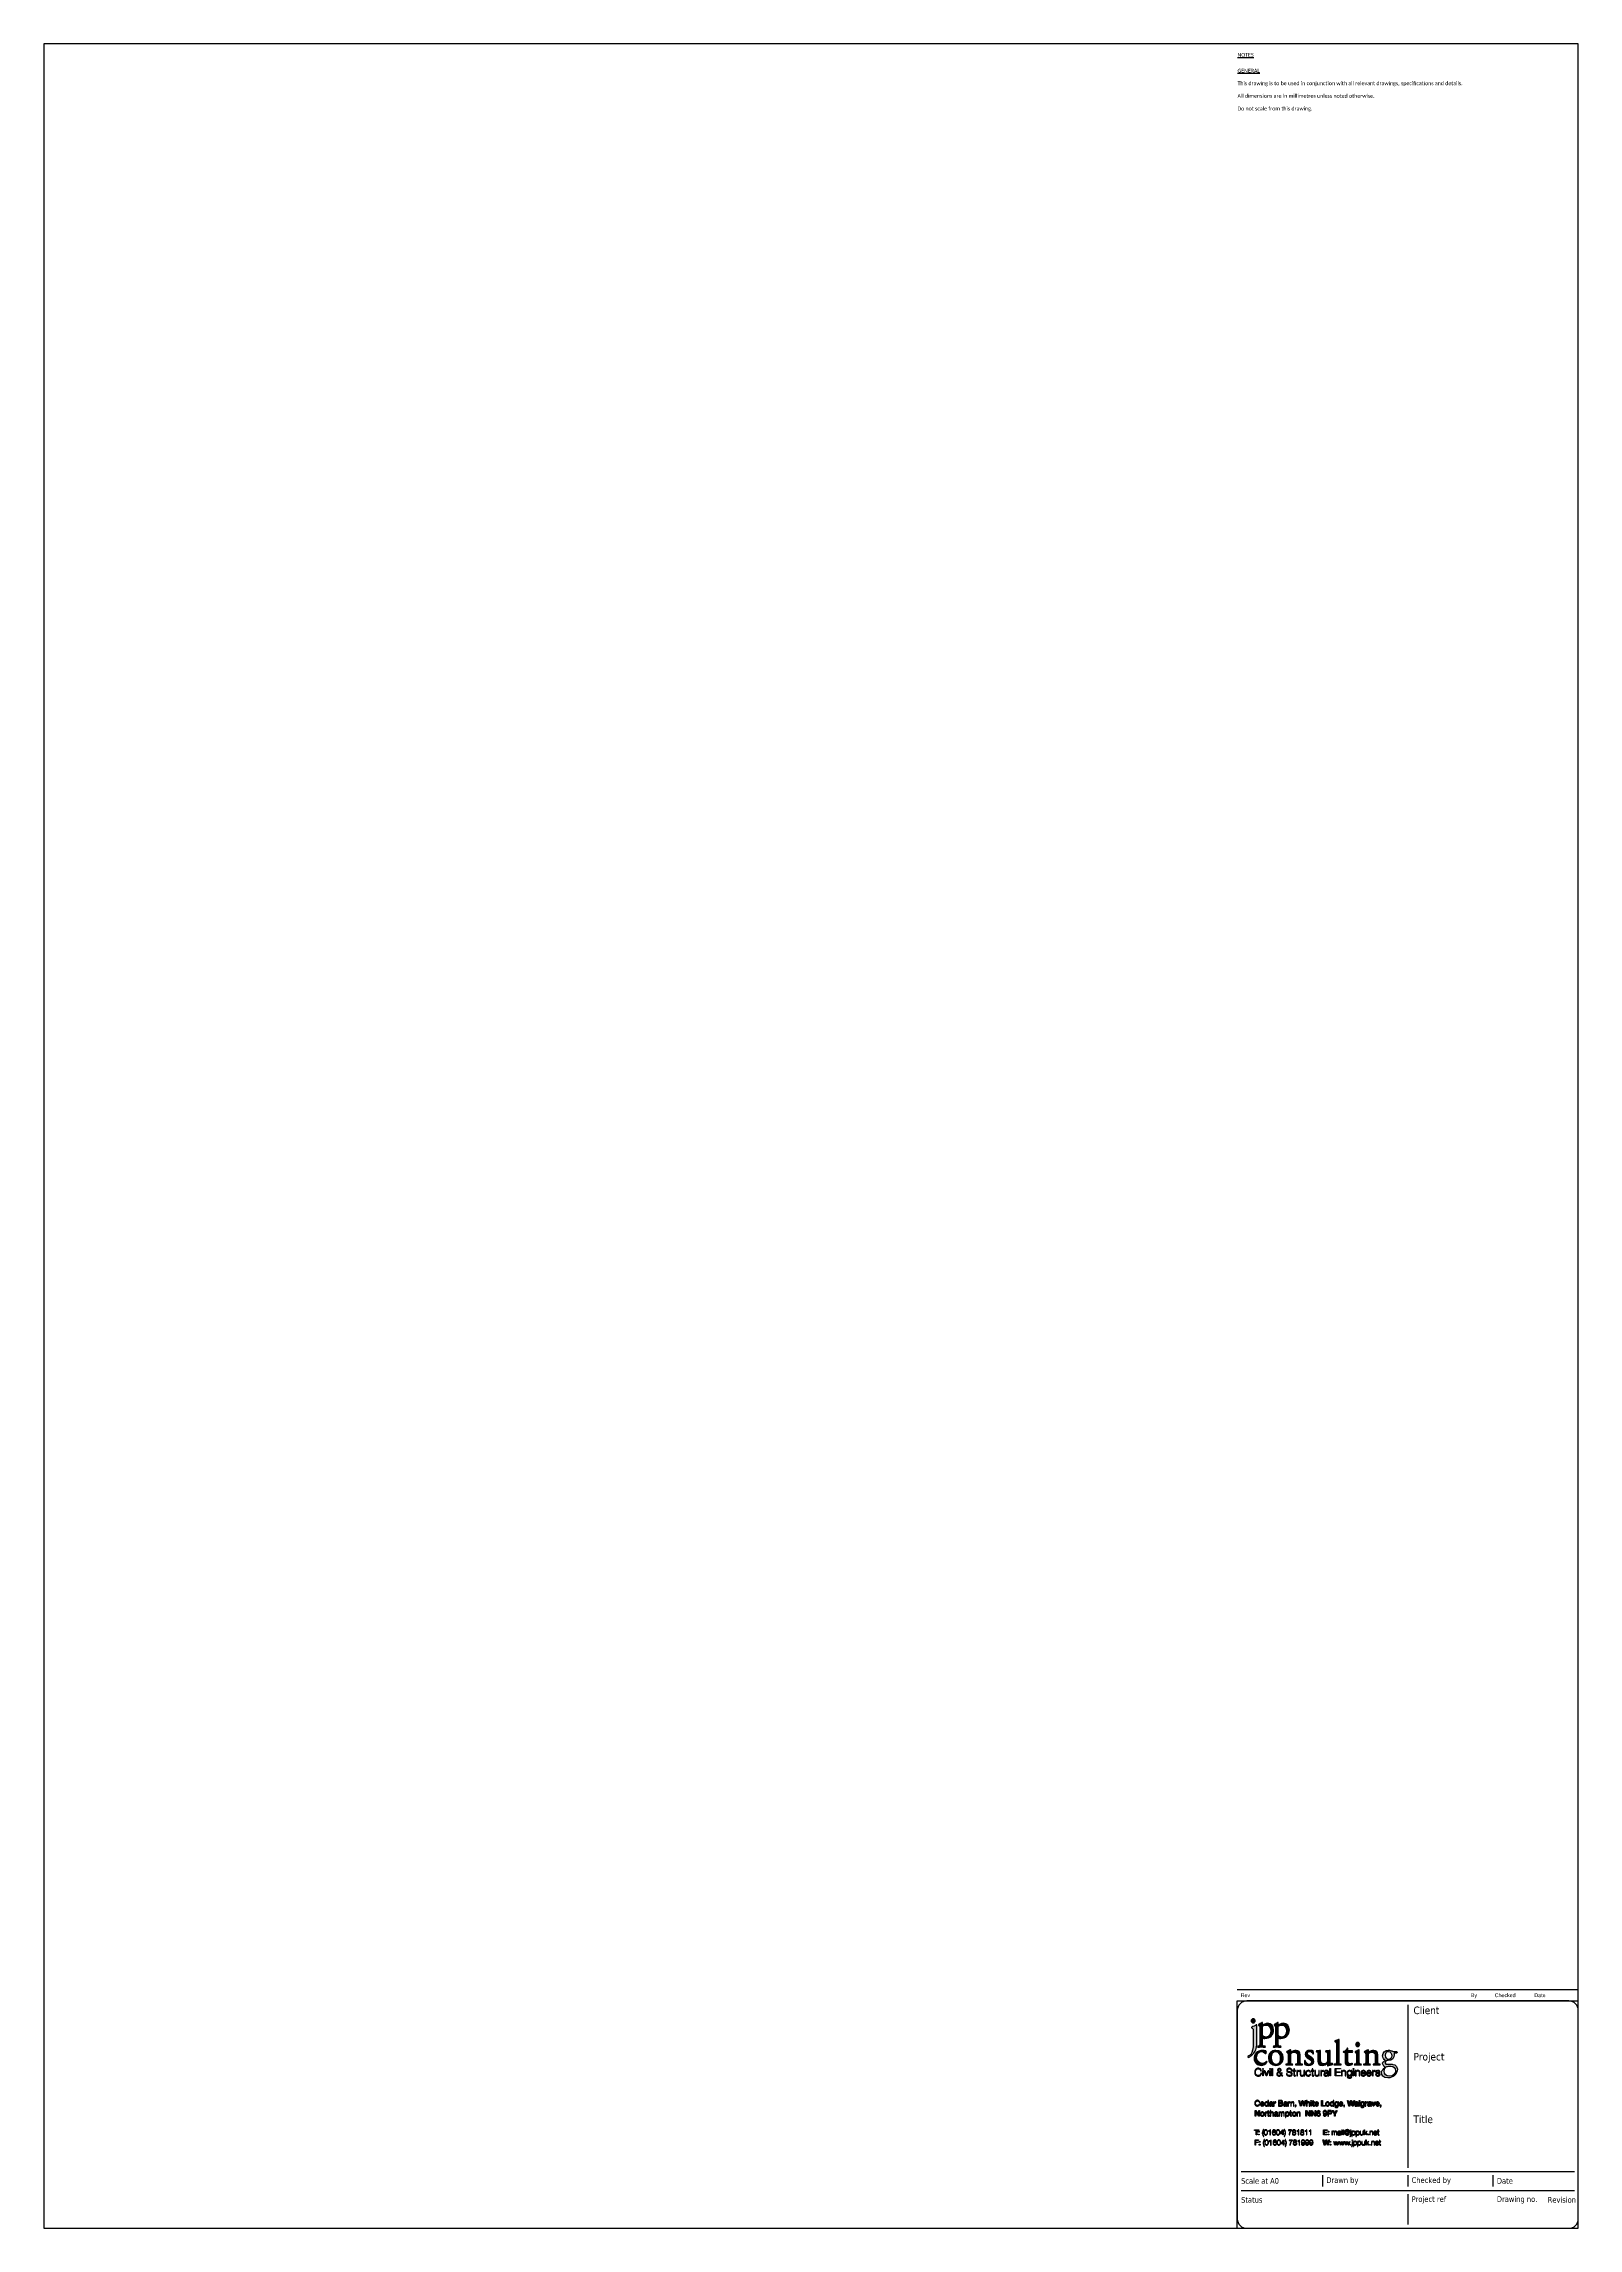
# Paper-space layout 'A0mask (portrait)' of a CAD drawing. Extents: x 0 to 810, y 0 to 1153.
import ezdxf
from ezdxf.enums import TextEntityAlignment as Align

# ---------------------------------------------------------------- set-up
doc = ezdxf.new("R2010")
doc.units = 0
doc.layers.get('0').update_dxf_attribs({"linetype": 'CONTINUOUS'})
doc.layers.get('Defpoints').update_dxf_attribs({"linetype": 'CONTINUOUS'})
doc.layers.add('JPP_Mask', color=7, linetype='CONTINUOUS')
doc.layers.add('JPP_Text', color=2, linetype='CONTINUOUS')
doc.styles.add('JPP', font='arial.ttf')
doc.styles.get("Standard").update_dxf_attribs({"font": 'calibri.ttf', "height": 2})

# ---------------------------------------------------------------- blocks, each defined once
blk = doc.blocks.new('A0mask (portrait)')
at = {"true_color": 0x004a91}
h = blk.add_hatch(color=154, dxfattribs=at)
edge = h.paths.add_edge_path()
edge.add_spline(control_points=[(640.3, 98.1), (640.3, 98.1), (640.3, 104.2), (640.3, 104.2), (640.3, 105.2), (640.4, 106.4), (640.4, 107.3)], knot_values=[5, 5, 5, 5, 6, 6, 6, 7, 7, 7, 7], degree=3, periodic=0)
edge.add_spline(control_points=[(640.4, 107.3), (640.4, 107.4), (640.3, 107.4), (640.2, 107.4)], knot_values=[4, 4, 4, 4, 5, 5, 5, 5], degree=3, periodic=0)
edge.add_spline(control_points=[(640.2, 107.4), (639.6, 107.1), (638.1, 106.4), (637.6, 106.2)], knot_values=[3, 3, 3, 3, 4, 4, 4, 4], degree=3, periodic=0)
edge.add_spline(control_points=[(637.6, 106.2), (637.4, 106.1), (637.4, 105.9), (637.5, 105.8)], knot_values=[2, 2, 2, 2, 3, 3, 3, 3], degree=3, periodic=0)
edge.add_spline(control_points=[(637.5, 105.8), (637.5, 105.8), (637.8, 105.6), (637.8, 105.6), (638.4, 105.2), (638.4, 105), (638.4, 104.1)], knot_values=[0, 0, 0, 0, 1, 1, 1, 2, 2, 2, 2], degree=3, periodic=0)
edge.add_spline(control_points=[(638.4, 104.1), (638.4, 104.1), (638.4, 102.5), (638.4, 100.9)], knot_values=[12.5, 12.5, 12.5, 12.5, 13, 13, 13, 13], degree=3, periodic=0)
edge.add_spline(control_points=[(638.4, 100.9), (638.4, 99.3), (638.4, 97.8), (638.4, 97.8), (638.4, 94.7), (638, 92.9), (637.1, 91.8)], knot_values=[11, 11, 11, 11, 11.5, 11.5, 11.5, 12.5, 12.5, 12.5, 12.5], degree=3, periodic=0)
edge.add_spline(control_points=[(637.1, 91.8), (636.7, 91.4), (636.3, 91), (635.6, 90.7)], knot_values=[10, 10, 10, 10, 11, 11, 11, 11], degree=3, periodic=0)
edge.add_spline(control_points=[(635.6, 90.7), (635.5, 90.5), (635.7, 90.2), (636, 90.1)], knot_values=[9, 9, 9, 9, 10, 10, 10, 10], degree=3, periodic=0)
edge.add_spline(control_points=[(636, 90.1), (637.7, 91.2), (639, 92.4), (639.8, 94.2)], knot_values=[8, 8, 8, 8, 9, 9, 9, 9], degree=3, periodic=0)
edge.add_spline(control_points=[(639.8, 94.2), (640.1, 95.1), (640.3, 96.3), (640.3, 98.1)], knot_values=[7, 7, 7, 7, 8, 8, 8, 8], degree=3, periodic=0)
at = {"true_color": 0x0081c6}
h = blk.add_hatch(color=142, dxfattribs=at)
edge = h.paths.add_edge_path()
edge.add_spline(control_points=[(639.5, 109.5), (639.5, 110.1), (639, 110.6), (638.4, 110.6)], knot_values=[3, 3, 3, 3, 4, 4, 4, 4], degree=3, periodic=0)
edge.add_spline(control_points=[(638.4, 110.6), (637.8, 110.6), (637.3, 110.1), (637.3, 109.5)], knot_values=[2, 2, 2, 2, 3, 3, 3, 3], degree=3, periodic=0)
edge.add_spline(control_points=[(637.3, 109.5), (637.3, 108.9), (637.8, 108.4), (638.4, 108.4)], knot_values=[1, 1, 1, 1, 2, 2, 2, 2], degree=3, periodic=0)
edge.add_spline(control_points=[(638.4, 108.4), (639, 108.4), (639.5, 108.9), (639.5, 109.5)], knot_values=[0, 0, 0, 0, 1, 1, 1, 1], degree=3, periodic=0)
at = {"true_color": 0x004a91}
h = blk.add_hatch(color=154, dxfattribs=at)
edge = h.paths.add_edge_path()
edge.add_spline(control_points=[(644.6, 100.2), (647.3, 100.2), (649.2, 102.1), (649.2, 104.8)], knot_values=[9, 9, 9, 9, 10, 10, 10, 10], degree=3, periodic=0)
edge.add_spline(control_points=[(649.2, 104.8), (649.2, 106.7), (648, 108.2), (646.1, 108.2)], knot_values=[8, 8, 8, 8, 9, 9, 9, 9], degree=3, periodic=0)
edge.add_spline(control_points=[(646.1, 108.2), (644.9, 108.2), (643.7, 107.4), (643.4, 107.3)], knot_values=[7, 7, 7, 7, 8, 8, 8, 8], degree=3, periodic=0)
edge.add_spline(control_points=[(643.4, 107.3), (643.3, 107.3), (643.3, 107.4), (643.3, 107.6)], knot_values=[6, 6, 6, 6, 7, 7, 7, 7], degree=3, periodic=0)
edge.add_spline(control_points=[(643.3, 107.6), (643.3, 107.8), (643.3, 108.1), (643.3, 108.4)], knot_values=[5, 5, 5, 5, 6, 6, 6, 6], degree=3, periodic=0)
edge.add_spline(control_points=[(643.3, 108.4), (643.3, 108.5), (643.2, 108.6), (643.1, 108.6)], knot_values=[4, 4, 4, 4, 5, 5, 5, 5], degree=3, periodic=0)
edge.add_spline(control_points=[(643.1, 108.6), (642.6, 108.2), (641.7, 107.8), (641.2, 107.5)], knot_values=[3, 3, 3, 3, 4, 4, 4, 4], degree=3, periodic=0)
edge.add_spline(control_points=[(641.2, 107.5), (641.2, 107.5), (641.2, 107.3), (641.2, 107.2)], knot_values=[2, 2, 2, 2, 3, 3, 3, 3], degree=3, periodic=0)
edge.add_spline(control_points=[(641.2, 107.2), (641.2, 107.2), (641.4, 107.1), (641.4, 107.1), (641.9, 106.8), (641.9, 106.7), (641.9, 105.9)], knot_values=[0, 0, 0, 0, 1, 1, 1, 2, 2, 2, 2], degree=3, periodic=0)
edge.add_spline(control_points=[(641.9, 105.9), (641.9, 105.9), (641.9, 103.9), (641.9, 101.9)], knot_values=[21.5, 21.5, 21.5, 21.5, 22, 22, 22, 22], degree=3, periodic=0)
edge.add_spline(control_points=[(641.9, 101.9), (641.9, 99.8), (641.9, 97.8), (641.9, 97.8), (641.9, 96.4), (641.9, 96.3), (641.2, 96.2)], knot_values=[20, 20, 20, 20, 20.5, 20.5, 20.5, 21.5, 21.5, 21.5, 21.5], degree=3, periodic=0)
edge.add_spline(control_points=[(641.2, 96.2), (641.2, 96.2), (640.8, 96.1), (640.8, 96.1), (640.7, 96), (640.7, 95.7), (640.8, 95.6)], knot_values=[18, 18, 18, 18, 19, 19, 19, 20, 20, 20, 20], degree=3, periodic=0)
edge.add_spline(control_points=[(640.8, 95.6), (641.4, 95.7), (641.9, 95.7), (642.6, 95.7)], knot_values=[17, 17, 17, 17, 18, 18, 18, 18], degree=3, periodic=0)
edge.add_spline(control_points=[(642.6, 95.7), (643.3, 95.7), (643.8, 95.7), (644.7, 95.6)], knot_values=[16, 16, 16, 16, 17, 17, 17, 17], degree=3, periodic=0)
edge.add_spline(control_points=[(644.7, 95.6), (644.9, 95.7), (644.9, 96), (644.8, 96.1)], knot_values=[15, 15, 15, 15, 16, 16, 16, 16], degree=3, periodic=0)
edge.add_spline(control_points=[(644.8, 96.1), (644.8, 96.1), (644, 96.2), (644, 96.2), (643.3, 96.3), (643.3, 96.5), (643.3, 97.8)], knot_values=[13, 13, 13, 13, 14, 14, 14, 15, 15, 15, 15], degree=3, periodic=0)
edge.add_spline(control_points=[(643.3, 97.8), (643.3, 97.8), (643.3, 99.8), (643.3, 99.8), (643.3, 100.2), (643.4, 100.3), (643.6, 100.3)], knot_values=[11, 11, 11, 11, 12, 12, 12, 13, 13, 13, 13], degree=3, periodic=0)
edge.add_spline(control_points=[(643.6, 100.3), (643.7, 100.3), (644.3, 100.2), (644.6, 100.2)], knot_values=[10, 10, 10, 10, 11, 11, 11, 11], degree=3, periodic=0)
edge = h.paths.add_edge_path(flags=16)
edge.add_spline(control_points=[(643.9, 101.3), (643.5, 101.6), (643.3, 101.8), (643.3, 102.4)], knot_values=[0, 0, 0, 0, 1, 1, 1, 1], degree=3, periodic=0)
edge.add_spline(control_points=[(643.3, 102.4), (643.3, 102.4), (643.3, 103.2), (643.3, 104)], knot_values=[6.5, 6.5, 6.5, 6.5, 7, 7, 7, 7], degree=3, periodic=0)
edge.add_spline(control_points=[(643.3, 104), (643.3, 104.8), (643.3, 105.7), (643.3, 105.7), (643.3, 106.3), (643.4, 106.6), (643.5, 106.8)], knot_values=[5, 5, 5, 5, 5.5, 5.5, 5.5, 6.5, 6.5, 6.5, 6.5], degree=3, periodic=0)
edge.add_spline(control_points=[(643.5, 106.8), (643.7, 107), (644.3, 107.3), (645.1, 107.3)], knot_values=[4, 4, 4, 4, 5, 5, 5, 5], degree=3, periodic=0)
edge.add_spline(control_points=[(645.1, 107.3), (646.8, 107.3), (647.7, 105.8), (647.7, 104.3)], knot_values=[3, 3, 3, 3, 4, 4, 4, 4], degree=3, periodic=0)
edge.add_spline(control_points=[(647.7, 104.3), (647.7, 102.3), (646.8, 100.9), (645.2, 100.9)], knot_values=[2, 2, 2, 2, 3, 3, 3, 3], degree=3, periodic=0)
edge.add_spline(control_points=[(645.2, 100.9), (644.8, 100.9), (644.3, 101), (643.9, 101.3)], knot_values=[1, 1, 1, 1, 2, 2, 2, 2], degree=3, periodic=0)
h = blk.add_hatch(color=154, dxfattribs=at)
edge = h.paths.add_edge_path()
edge.add_spline(control_points=[(651.6, 97.8), (651.6, 97.8), (651.6, 99.8), (651.6, 99.8), (651.6, 100.2), (651.7, 100.3), (651.8, 100.3)], knot_values=[11, 11, 11, 11, 12, 12, 12, 13, 13, 13, 13], degree=3, periodic=0)
edge.add_spline(control_points=[(651.8, 100.3), (652, 100.3), (652.5, 100.2), (652.9, 100.2)], knot_values=[10, 10, 10, 10, 11, 11, 11, 11], degree=3, periodic=0)
edge.add_spline(control_points=[(652.9, 100.2), (655.6, 100.2), (657.5, 102.1), (657.5, 104.8)], knot_values=[9, 9, 9, 9, 10, 10, 10, 10], degree=3, periodic=0)
edge.add_spline(control_points=[(657.5, 104.8), (657.5, 106.7), (656.3, 108.2), (654.3, 108.2)], knot_values=[8, 8, 8, 8, 9, 9, 9, 9], degree=3, periodic=0)
edge.add_spline(control_points=[(654.3, 108.2), (653.1, 108.2), (651.9, 107.4), (651.7, 107.3)], knot_values=[7, 7, 7, 7, 8, 8, 8, 8], degree=3, periodic=0)
edge.add_spline(control_points=[(651.7, 107.3), (651.6, 107.3), (651.5, 107.4), (651.5, 107.6)], knot_values=[6, 6, 6, 6, 7, 7, 7, 7], degree=3, periodic=0)
edge.add_spline(control_points=[(651.5, 107.6), (651.5, 107.8), (651.6, 108.1), (651.6, 108.4)], knot_values=[5, 5, 5, 5, 6, 6, 6, 6], degree=3, periodic=0)
edge.add_spline(control_points=[(651.6, 108.4), (651.6, 108.5), (651.5, 108.6), (651.4, 108.6)], knot_values=[4, 4, 4, 4, 5, 5, 5, 5], degree=3, periodic=0)
edge.add_spline(control_points=[(651.4, 108.6), (650.9, 108.2), (650, 107.8), (649.5, 107.5)], knot_values=[3, 3, 3, 3, 4, 4, 4, 4], degree=3, periodic=0)
edge.add_spline(control_points=[(649.5, 107.5), (649.4, 107.5), (649.4, 107.3), (649.5, 107.2)], knot_values=[2, 2, 2, 2, 3, 3, 3, 3], degree=3, periodic=0)
edge.add_spline(control_points=[(649.5, 107.2), (649.5, 107.2), (649.7, 107.1), (649.7, 107.1), (650.2, 106.8), (650.2, 106.7), (650.2, 105.9)], knot_values=[0, 0, 0, 0, 1, 1, 1, 2, 2, 2, 2], degree=3, periodic=0)
edge.add_spline(control_points=[(650.2, 105.9), (650.2, 105.9), (650.2, 103.9), (650.2, 101.9)], knot_values=[21.5, 21.5, 21.5, 21.5, 22, 22, 22, 22], degree=3, periodic=0)
edge.add_spline(control_points=[(650.2, 101.9), (650.2, 99.8), (650.2, 97.8), (650.2, 97.8), (650.2, 96.4), (650.2, 96.3), (649.5, 96.2)], knot_values=[20, 20, 20, 20, 20.5, 20.5, 20.5, 21.5, 21.5, 21.5, 21.5], degree=3, periodic=0)
edge.add_spline(control_points=[(649.5, 96.2), (649.5, 96.2), (649.1, 96.1), (649.1, 96.1), (648.9, 96), (649, 95.7), (649.1, 95.6)], knot_values=[18, 18, 18, 18, 19, 19, 19, 20, 20, 20, 20], degree=3, periodic=0)
edge.add_spline(control_points=[(649.1, 95.6), (649.6, 95.7), (650.2, 95.7), (650.9, 95.7)], knot_values=[17, 17, 17, 17, 18, 18, 18, 18], degree=3, periodic=0)
edge.add_spline(control_points=[(650.9, 95.7), (651.5, 95.7), (652.1, 95.7), (653, 95.6)], knot_values=[16, 16, 16, 16, 17, 17, 17, 17], degree=3, periodic=0)
edge.add_spline(control_points=[(653, 95.6), (653.1, 95.7), (653.2, 96), (653, 96.1)], knot_values=[15, 15, 15, 15, 16, 16, 16, 16], degree=3, periodic=0)
edge.add_spline(control_points=[(653, 96.1), (653, 96.1), (652.3, 96.2), (652.3, 96.2), (651.6, 96.3), (651.6, 96.5), (651.6, 97.8)], knot_values=[13, 13, 13, 13, 14, 14, 14, 15, 15, 15, 15], degree=3, periodic=0)
edge = h.paths.add_edge_path(flags=16)
edge.add_spline(control_points=[(652.1, 101.3), (651.8, 101.6), (651.6, 101.8), (651.6, 102.4)], knot_values=[0, 0, 0, 0, 1, 1, 1, 1], degree=3, periodic=0)
edge.add_spline(control_points=[(651.6, 102.4), (651.6, 102.4), (651.6, 103.2), (651.6, 104)], knot_values=[6.5, 6.5, 6.5, 6.5, 7, 7, 7, 7], degree=3, periodic=0)
edge.add_spline(control_points=[(651.6, 104), (651.6, 104.8), (651.6, 105.7), (651.6, 105.7), (651.6, 106.3), (651.6, 106.6), (651.8, 106.8)], knot_values=[5, 5, 5, 5, 5.5, 5.5, 5.5, 6.5, 6.5, 6.5, 6.5], degree=3, periodic=0)
edge.add_spline(control_points=[(651.8, 106.8), (652, 107), (652.6, 107.3), (653.4, 107.3)], knot_values=[4, 4, 4, 4, 5, 5, 5, 5], degree=3, periodic=0)
edge.add_spline(control_points=[(653.4, 107.3), (655.1, 107.3), (655.9, 105.8), (655.9, 104.3)], knot_values=[3, 3, 3, 3, 4, 4, 4, 4], degree=3, periodic=0)
edge.add_spline(control_points=[(655.9, 104.3), (655.9, 102.3), (655, 100.9), (653.5, 100.9)], knot_values=[2, 2, 2, 2, 3, 3, 3, 3], degree=3, periodic=0)
edge.add_spline(control_points=[(653.5, 100.9), (653.1, 100.9), (652.5, 101), (652.1, 101.3)], knot_values=[1, 1, 1, 1, 2, 2, 2, 2], degree=3, periodic=0)
at = {"true_color": 0x0081c6}
h = blk.add_hatch(color=142, dxfattribs=at)
h.dxf.hatch_style = 2
edge = h.paths.add_edge_path()
edge.add_spline(control_points=[(645.4, 92.9), (645.4, 93.2), (645.3, 93.5), (645.1, 93.6)], knot_values=[0, 0, 0, 0, 1, 1, 1, 1], degree=3, periodic=0)
edge.add_spline(control_points=[(645.1, 93.6), (644.6, 93.8), (643.9, 93.9), (643.5, 93.9)], knot_values=[12, 12, 12, 12, 13, 13, 13, 13], degree=3, periodic=0)
edge.add_spline(control_points=[(643.5, 93.9), (640.3, 93.9), (638.9, 91.8), (638.9, 89.7)], knot_values=[11, 11, 11, 11, 12, 12, 12, 12], degree=3, periodic=0)
edge.add_spline(control_points=[(638.9, 89.7), (638.9, 88.5), (639.3, 87.6), (640, 86.9)], knot_values=[10, 10, 10, 10, 11, 11, 11, 11], degree=3, periodic=0)
edge.add_spline(control_points=[(640, 86.9), (640.6, 86.3), (641.6, 86), (642.6, 86)], knot_values=[9, 9, 9, 9, 10, 10, 10, 10], degree=3, periodic=0)
edge.add_spline(control_points=[(642.6, 86), (643.7, 86), (645.1, 86.5), (645.7, 87.9)], knot_values=[8, 8, 8, 8, 9, 9, 9, 9], degree=3, periodic=0)
edge.add_spline(control_points=[(645.7, 87.9), (645.7, 88.1), (645.5, 88.2), (645.4, 88.2)], knot_values=[7, 7, 7, 7, 8, 8, 8, 8], degree=3, periodic=0)
edge.add_spline(control_points=[(645.4, 88.2), (644.9, 87.5), (644.4, 87), (643.3, 87)], knot_values=[6, 6, 6, 6, 7, 7, 7, 7], degree=3, periodic=0)
edge.add_spline(control_points=[(643.3, 87), (641.3, 87), (640.2, 88.8), (640.2, 90.3)], knot_values=[5, 5, 5, 5, 6, 6, 6, 6], degree=3, periodic=0)
edge.add_spline(control_points=[(640.2, 90.3), (640.2, 92.3), (641.5, 93.3), (642.9, 93.3)], knot_values=[4, 4, 4, 4, 5, 5, 5, 5], degree=3, periodic=0)
edge.add_spline(control_points=[(642.9, 93.3), (643.6, 93.3), (644.3, 92.8), (644.7, 92.3)], knot_values=[3, 3, 3, 3, 4, 4, 4, 4], degree=3, periodic=0)
edge.add_spline(control_points=[(644.7, 92.3), (644.8, 92.2), (644.9, 92.2), (645, 92.2)], knot_values=[2, 2, 2, 2, 3, 3, 3, 3], degree=3, periodic=0)
edge.add_spline(control_points=[(645, 92.2), (645.2, 92.2), (645.4, 92.5), (645.4, 92.9)], knot_values=[1, 1, 1, 1, 2, 2, 2, 2], degree=3, periodic=0)
h = blk.add_hatch(color=142, dxfattribs=at)
edge = h.paths.add_edge_path()
edge.add_spline(control_points=[(654.3, 90), (654.3, 92.3), (652.6, 93.9), (650.4, 93.9)], knot_values=[3, 3, 3, 3, 4, 4, 4, 4], degree=3, periodic=0)
edge.add_spline(control_points=[(650.4, 93.9), (648.2, 93.9), (646.4, 92.2), (646.4, 89.9)], knot_values=[2, 2, 2, 2, 3, 3, 3, 3], degree=3, periodic=0)
edge.add_spline(control_points=[(646.4, 89.9), (646.4, 87.5), (648.1, 86), (650.3, 86)], knot_values=[1, 1, 1, 1, 2, 2, 2, 2], degree=3, periodic=0)
edge.add_spline(control_points=[(650.3, 86), (652.7, 86), (654.3, 87.7), (654.3, 90)], knot_values=[0, 0, 0, 0, 1, 1, 1, 1], degree=3, periodic=0)
edge = h.paths.add_edge_path(flags=16)
edge.add_spline(control_points=[(652.7, 89.7), (652.7, 88.3), (652.1, 86.5), (650.5, 86.5)], knot_values=[2, 2, 2, 2, 3, 3, 3, 3], degree=3, periodic=0)
edge.add_spline(control_points=[(650.5, 86.5), (648.8, 86.5), (648, 88.4), (648, 90.1)], knot_values=[1, 1, 1, 1, 2, 2, 2, 2], degree=3, periodic=0)
edge.add_spline(control_points=[(648, 90.1), (648, 92.2), (649, 93.4), (650.2, 93.4)], knot_values=[0, 0, 0, 0, 1, 1, 1, 1], degree=3, periodic=0)
edge.add_spline(control_points=[(650.2, 93.4), (652, 93.4), (652.7, 91.3), (652.7, 89.7)], knot_values=[3, 3, 3, 3, 4, 4, 4, 4], degree=3, periodic=0)
h = blk.add_hatch(color=142, dxfattribs=at)
edge = h.paths.add_edge_path()
edge.add_spline(control_points=[(663.2, 88.3), (663.2, 88.3), (663.2, 91.6), (663.2, 91.6), (663.2, 92.9), (662.6, 93.9), (661, 93.9)], knot_values=[8, 8, 8, 8, 9, 9, 9, 10, 10, 10, 10], degree=3, periodic=0)
edge.add_spline(control_points=[(661, 93.9), (660.1, 93.9), (659.2, 93.5), (658.4, 93)], knot_values=[7, 7, 7, 7, 8, 8, 8, 8], degree=3, periodic=0)
edge.add_spline(control_points=[(658.4, 93), (658.3, 93), (658.2, 93.1), (658.2, 93.2)], knot_values=[6, 6, 6, 6, 7, 7, 7, 7], degree=3, periodic=0)
edge.add_spline(control_points=[(658.2, 93.2), (658.2, 93.3), (658.2, 93.6), (658.2, 94.1)], knot_values=[5, 5, 5, 5, 6, 6, 6, 6], degree=3, periodic=0)
edge.add_spline(control_points=[(658.2, 94.1), (658.2, 94.2), (658.1, 94.2), (658, 94.2)], knot_values=[4, 4, 4, 4, 5, 5, 5, 5], degree=3, periodic=0)
edge.add_spline(control_points=[(658, 94.2), (657.6, 93.9), (656.6, 93.4), (656.1, 93.3)], knot_values=[3, 3, 3, 3, 4, 4, 4, 4], degree=3, periodic=0)
edge.add_spline(control_points=[(656.1, 93.3), (656, 93.2), (656, 93), (656.1, 92.9)], knot_values=[2, 2, 2, 2, 3, 3, 3, 3], degree=3, periodic=0)
edge.add_spline(control_points=[(656.1, 92.9), (656.1, 92.9), (656.3, 92.8), (656.3, 92.8), (656.8, 92.5), (656.8, 92.4), (656.8, 91.6)], knot_values=[0, 0, 0, 0, 1, 1, 1, 2, 2, 2, 2], degree=3, periodic=0)
edge.add_spline(control_points=[(656.8, 91.6), (656.8, 91.6), (656.8, 90.8), (656.8, 90)], knot_values=[31.5, 31.5, 31.5, 31.5, 32, 32, 32, 32], degree=3, periodic=0)
edge.add_spline(control_points=[(656.8, 90), (656.8, 89.2), (656.8, 88.3), (656.8, 88.3), (656.8, 87), (656.8, 86.8), (656.1, 86.7)], knot_values=[30, 30, 30, 30, 30.5, 30.5, 30.5, 31.5, 31.5, 31.5, 31.5], degree=3, periodic=0)
edge.add_spline(control_points=[(656.1, 86.7), (656.1, 86.7), (655.7, 86.6), (655.7, 86.6), (655.5, 86.5), (655.6, 86.2), (655.7, 86.2)], knot_values=[28, 28, 28, 28, 29, 29, 29, 30, 30, 30, 30], degree=3, periodic=0)
edge.add_spline(control_points=[(655.7, 86.2), (656.2, 86.2), (656.8, 86.2), (657.5, 86.2)], knot_values=[27, 27, 27, 27, 28, 28, 28, 28], degree=3, periodic=0)
edge.add_spline(control_points=[(657.5, 86.2), (658.1, 86.2), (658.7, 86.2), (659.2, 86.2)], knot_values=[26, 26, 26, 26, 27, 27, 27, 27], degree=3, periodic=0)
edge.add_spline(control_points=[(659.2, 86.2), (659.3, 86.2), (659.4, 86.5), (659.2, 86.6)], knot_values=[25, 25, 25, 25, 26, 26, 26, 26], degree=3, periodic=0)
edge.add_spline(control_points=[(659.2, 86.6), (659.2, 86.6), (658.9, 86.7), (658.9, 86.7), (658.2, 86.8), (658.2, 87), (658.2, 88.3)], knot_values=[23, 23, 23, 23, 24, 24, 24, 25, 25, 25, 25], degree=3, periodic=0)
edge.add_spline(control_points=[(658.2, 88.3), (658.2, 88.3), (658.2, 91.2), (658.2, 91.2), (658.2, 91.8), (658.2, 92), (658.5, 92.4)], knot_values=[21, 21, 21, 21, 22, 22, 22, 23, 23, 23, 23], degree=3, periodic=0)
edge.add_spline(control_points=[(658.5, 92.4), (658.7, 92.7), (659.4, 93), (660.1, 93)], knot_values=[20, 20, 20, 20, 21, 21, 21, 21], degree=3, periodic=0)
edge.add_spline(control_points=[(660.1, 93), (661.4, 93), (661.8, 92.2), (661.8, 91.2)], knot_values=[19, 19, 19, 19, 20, 20, 20, 20], degree=3, periodic=0)
edge.add_spline(control_points=[(661.8, 91.2), (661.8, 91.2), (661.8, 88.3), (661.8, 88.3), (661.8, 87), (661.8, 86.8), (661.1, 86.7)], knot_values=[17, 17, 17, 17, 18, 18, 18, 19, 19, 19, 19], degree=3, periodic=0)
edge.add_spline(control_points=[(661.1, 86.7), (661.1, 86.7), (660.8, 86.6), (660.8, 86.6), (660.6, 86.5), (660.7, 86.2), (660.8, 86.2)], knot_values=[15, 15, 15, 15, 16, 16, 16, 17, 17, 17, 17], degree=3, periodic=0)
edge.add_spline(control_points=[(660.8, 86.2), (661.3, 86.2), (661.9, 86.2), (662.6, 86.2)], knot_values=[14, 14, 14, 14, 15, 15, 15, 15], degree=3, periodic=0)
edge.add_spline(control_points=[(662.6, 86.2), (663.2, 86.2), (663.8, 86.2), (664.3, 86.2)], knot_values=[13, 13, 13, 13, 14, 14, 14, 14], degree=3, periodic=0)
edge.add_spline(control_points=[(664.3, 86.2), (664.5, 86.2), (664.5, 86.5), (664.4, 86.6)], knot_values=[12, 12, 12, 12, 13, 13, 13, 13], degree=3, periodic=0)
edge.add_spline(control_points=[(664.4, 86.6), (664.4, 86.6), (664, 86.7), (664, 86.7), (663.3, 86.8), (663.2, 87), (663.2, 88.3)], knot_values=[10, 10, 10, 10, 11, 11, 11, 12, 12, 12, 12], degree=3, periodic=0)
h = blk.add_hatch(color=142, dxfattribs=at)
edge = h.paths.add_edge_path()
edge.add_spline(control_points=[(670.4, 88.1), (670.4, 89.5), (669.5, 90.1), (668.5, 90.7)], knot_values=[5, 5, 5, 5, 6, 6, 6, 6], degree=3, periodic=0)
edge.add_spline(control_points=[(668.5, 90.7), (667.8, 91), (667, 91.5), (667, 92.2)], knot_values=[4, 4, 4, 4, 5, 5, 5, 5], degree=3, periodic=0)
edge.add_spline(control_points=[(667, 92.2), (667, 92.9), (667.5, 93.4), (668.2, 93.4)], knot_values=[3, 3, 3, 3, 4, 4, 4, 4], degree=3, periodic=0)
edge.add_spline(control_points=[(668.2, 93.4), (669, 93.4), (669.6, 92.8), (669.9, 92)], knot_values=[2, 2, 2, 2, 3, 3, 3, 3], degree=3, periodic=0)
edge.add_spline(control_points=[(669.9, 92), (670, 91.9), (670.3, 91.9), (670.3, 92.1)], knot_values=[1, 1, 1, 1, 2, 2, 2, 2], degree=3, periodic=0)
edge.add_spline(control_points=[(670.3, 92.1), (670.3, 92.6), (670.2, 93.2), (670, 93.6)], knot_values=[0, 0, 0, 0, 1, 1, 1, 1], degree=3, periodic=0)
edge.add_spline(control_points=[(670, 93.6), (669.9, 93.7), (669.2, 93.9), (668.4, 93.9)], knot_values=[15, 15, 15, 15, 16, 16, 16, 16], degree=3, periodic=0)
edge.add_spline(control_points=[(668.4, 93.9), (666.9, 93.9), (665.8, 93.2), (665.8, 91.8)], knot_values=[14, 14, 14, 14, 15, 15, 15, 15], degree=3, periodic=0)
edge.add_spline(control_points=[(665.8, 91.8), (665.8, 90.7), (666.6, 90.1), (667.7, 89.5)], knot_values=[13, 13, 13, 13, 14, 14, 14, 14], degree=3, periodic=0)
edge.add_spline(control_points=[(667.7, 89.5), (668.4, 89.1), (669.1, 88.6), (669.1, 87.7)], knot_values=[12, 12, 12, 12, 13, 13, 13, 13], degree=3, periodic=0)
edge.add_spline(control_points=[(669.1, 87.7), (669.1, 86.9), (668.5, 86.5), (667.9, 86.5)], knot_values=[11, 11, 11, 11, 12, 12, 12, 12], degree=3, periodic=0)
edge.add_spline(control_points=[(667.9, 86.5), (666.8, 86.5), (666.2, 87.4), (665.9, 88.5)], knot_values=[10, 10, 10, 10, 11, 11, 11, 11], degree=3, periodic=0)
edge.add_spline(control_points=[(665.9, 88.5), (665.8, 88.6), (665.5, 88.6), (665.4, 88.4)], knot_values=[9, 9, 9, 9, 10, 10, 10, 10], degree=3, periodic=0)
edge.add_spline(control_points=[(665.4, 88.4), (665.4, 87.8), (665.5, 86.9), (665.6, 86.5)], knot_values=[8, 8, 8, 8, 9, 9, 9, 9], degree=3, periodic=0)
edge.add_spline(control_points=[(665.6, 86.5), (666.1, 86.2), (666.8, 86), (667.7, 86)], knot_values=[7, 7, 7, 7, 8, 8, 8, 8], degree=3, periodic=0)
edge.add_spline(control_points=[(667.7, 86), (669.1, 86), (670.4, 86.7), (670.4, 88.1)], knot_values=[6, 6, 6, 6, 7, 7, 7, 7], degree=3, periodic=0)
h = blk.add_hatch(color=142, dxfattribs=at)
edge = h.paths.add_edge_path()
edge.add_spline(control_points=[(674, 89), (674, 89), (674, 89.8), (674, 90.6)], knot_values=[27.5, 27.5, 27.5, 27.5, 28, 28, 28, 28], degree=3, periodic=0)
edge.add_spline(control_points=[(674, 90.6), (674, 91.4), (674, 92.2), (674, 92.2), (674, 93.1), (674, 93.5), (674, 93.8)], knot_values=[26, 26, 26, 26, 26.5, 26.5, 26.5, 27.5, 27.5, 27.5, 27.5], degree=3, periodic=0)
edge.add_spline(control_points=[(674, 93.8), (674, 93.9), (673.9, 93.9), (673.8, 93.9)], knot_values=[25, 25, 25, 25, 26, 26, 26, 26], degree=3, periodic=0)
edge.add_spline(control_points=[(673.8, 93.9), (673.4, 93.8), (672.7, 93.6), (671.8, 93.6)], knot_values=[24, 24, 24, 24, 25, 25, 25, 25], degree=3, periodic=0)
edge.add_spline(control_points=[(671.8, 93.6), (671.7, 93.5), (671.6, 93.3), (671.8, 93.2)], knot_values=[23, 23, 23, 23, 24, 24, 24, 24], degree=3, periodic=0)
edge.add_spline(control_points=[(671.8, 93.2), (671.8, 93.2), (672, 93.1), (672, 93.1), (672.6, 92.8), (672.6, 92.7), (672.6, 91.5)], knot_values=[21, 21, 21, 21, 22, 22, 22, 23, 23, 23, 23], degree=3, periodic=0)
edge.add_spline(control_points=[(672.6, 91.5), (672.6, 91.5), (672.6, 88.3), (672.6, 88.3), (672.6, 86.8), (673.2, 86), (674.8, 86)], knot_values=[19, 19, 19, 19, 20, 20, 20, 21, 21, 21, 21], degree=3, periodic=0)
edge.add_spline(control_points=[(674.8, 86), (676, 86), (676.9, 86.6), (677.4, 86.9)], knot_values=[18, 18, 18, 18, 19, 19, 19, 19], degree=3, periodic=0)
edge.add_spline(control_points=[(677.4, 86.9), (677.6, 86.9), (677.6, 86.9), (677.6, 86.7)], knot_values=[17, 17, 17, 17, 18, 18, 18, 18], degree=3, periodic=0)
edge.add_spline(control_points=[(677.6, 86.7), (677.6, 86.7), (677.6, 85.9), (677.6, 85.9), (677.7, 85.8), (677.7, 85.8), (677.8, 85.8)], knot_values=[15, 15, 15, 15, 16, 16, 16, 17, 17, 17, 17], degree=3, periodic=0)
edge.add_spline(control_points=[(677.8, 85.8), (678.5, 86.1), (679.6, 86.3), (680.3, 86.5)], knot_values=[14, 14, 14, 14, 15, 15, 15, 15], degree=3, periodic=0)
edge.add_spline(control_points=[(680.3, 86.5), (680.5, 86.5), (680.4, 86.9), (680.3, 87)], knot_values=[13, 13, 13, 13, 14, 14, 14, 14], degree=3, periodic=0)
edge.add_spline(control_points=[(680.3, 87), (680.1, 87), (679.8, 86.9), (679.6, 86.9)], knot_values=[12, 12, 12, 12, 13, 13, 13, 13], degree=3, periodic=0)
edge.add_spline(control_points=[(679.6, 86.9), (679.1, 86.9), (679, 87.5), (679, 89)], knot_values=[11, 11, 11, 11, 12, 12, 12, 12], degree=3, periodic=0)
edge.add_spline(control_points=[(679, 89), (679, 89), (679, 92.2), (679, 92.2), (679, 92.9), (679, 93.4), (679.1, 93.8)], knot_values=[9, 9, 9, 9, 10, 10, 10, 11, 11, 11, 11], degree=3, periodic=0)
edge.add_spline(control_points=[(679.1, 93.8), (679.1, 93.9), (679, 93.9), (678.9, 93.9)], knot_values=[8, 8, 8, 8, 9, 9, 9, 9], degree=3, periodic=0)
edge.add_spline(control_points=[(678.9, 93.9), (678.5, 93.7), (677.4, 93.6), (676.7, 93.6)], knot_values=[7, 7, 7, 7, 8, 8, 8, 8], degree=3, periodic=0)
edge.add_spline(control_points=[(676.7, 93.6), (676.5, 93.5), (676.5, 93.3), (676.7, 93.2)], knot_values=[6, 6, 6, 6, 7, 7, 7, 7], degree=3, periodic=0)
edge.add_spline(control_points=[(676.7, 93.2), (676.7, 93.2), (676.9, 93.1), (676.9, 93.1), (677.5, 92.9), (677.6, 92.8), (677.6, 91.6)], knot_values=[4, 4, 4, 4, 5, 5, 5, 6, 6, 6, 6], degree=3, periodic=0)
edge.add_spline(control_points=[(677.6, 91.6), (677.6, 91.6), (677.6, 88.5), (677.6, 88.5), (677.6, 87.9), (677.5, 87.6), (677.2, 87.4)], knot_values=[2, 2, 2, 2, 3, 3, 3, 4, 4, 4, 4], degree=3, periodic=0)
edge.add_spline(control_points=[(677.2, 87.4), (676.8, 87), (676.2, 86.8), (675.7, 86.8)], knot_values=[1, 1, 1, 1, 2, 2, 2, 2], degree=3, periodic=0)
edge.add_spline(control_points=[(675.7, 86.8), (674.3, 86.8), (674, 87.7), (674, 89)], knot_values=[0, 0, 0, 0, 1, 1, 1, 1], degree=3, periodic=0)
h = blk.add_hatch(color=142, dxfattribs=at)
edge = h.paths.add_edge_path()
edge.add_spline(control_points=[(683.7, 88.3), (683.7, 88.3), (683.7, 90.6), (683.7, 92.8)], knot_values=[15.5, 15.5, 15.5, 15.5, 16, 16, 16, 16], degree=3, periodic=0)
edge.add_spline(control_points=[(683.7, 92.8), (683.7, 95), (683.7, 97.3), (683.7, 97.3), (683.7, 98.1), (683.7, 99.1), (683.7, 99.6)], knot_values=[14, 14, 14, 14, 14.5, 14.5, 14.5, 15.5, 15.5, 15.5, 15.5], degree=3, periodic=0)
edge.add_spline(control_points=[(683.7, 99.6), (683.7, 99.7), (683.6, 99.7), (683.5, 99.7)], knot_values=[13, 13, 13, 13, 14, 14, 14, 14], degree=3, periodic=0)
edge.add_spline(control_points=[(683.5, 99.7), (682.9, 99.4), (682, 99.1), (681.5, 98.9)], knot_values=[12, 12, 12, 12, 13, 13, 13, 13], degree=3, periodic=0)
edge.add_spline(control_points=[(681.5, 98.9), (681.4, 98.9), (681.4, 98.6), (681.5, 98.6)], knot_values=[11, 11, 11, 11, 12, 12, 12, 12], degree=3, periodic=0)
edge.add_spline(control_points=[(681.5, 98.6), (681.5, 98.6), (681.7, 98.4), (681.7, 98.4), (682.3, 98.1), (682.3, 98), (682.3, 96.9)], knot_values=[9, 9, 9, 9, 10, 10, 10, 11, 11, 11, 11], degree=3, periodic=0)
edge.add_spline(control_points=[(682.3, 96.9), (682.3, 96.9), (682.3, 88.3), (682.3, 88.3), (682.3, 87), (682.3, 86.8), (681.6, 86.7)], knot_values=[7, 7, 7, 7, 8, 8, 8, 9, 9, 9, 9], degree=3, periodic=0)
edge.add_spline(control_points=[(681.6, 86.7), (681.6, 86.7), (681.1, 86.6), (681.1, 86.6), (681, 86.5), (681, 86.2), (681.2, 86.2)], knot_values=[5, 5, 5, 5, 6, 6, 6, 7, 7, 7, 7], degree=3, periodic=0)
edge.add_spline(control_points=[(681.2, 86.2), (681.7, 86.2), (682.3, 86.2), (683, 86.2)], knot_values=[4, 4, 4, 4, 5, 5, 5, 5], degree=3, periodic=0)
edge.add_spline(control_points=[(683, 86.2), (683.6, 86.2), (684.2, 86.2), (684.8, 86.2)], knot_values=[3, 3, 3, 3, 4, 4, 4, 4], degree=3, periodic=0)
edge.add_spline(control_points=[(684.8, 86.2), (684.9, 86.2), (685, 86.5), (684.8, 86.6)], knot_values=[2, 2, 2, 2, 3, 3, 3, 3], degree=3, periodic=0)
edge.add_spline(control_points=[(684.8, 86.6), (684.8, 86.6), (684.4, 86.7), (684.4, 86.7), (683.7, 86.8), (683.7, 87), (683.7, 88.3)], knot_values=[0, 0, 0, 0, 1, 1, 1, 2, 2, 2, 2], degree=3, periodic=0)
h = blk.add_hatch(color=142, dxfattribs=at)
edge = h.paths.add_edge_path()
edge.add_spline(control_points=[(688.3, 88.9), (688.3, 88.9), (688.3, 92.4), (688.3, 92.4), (688.3, 92.8), (688.4, 92.9), (688.7, 92.9)], knot_values=[0, 0, 0, 0, 1, 1, 1, 2, 2, 2, 2], degree=3, periodic=0)
edge.add_spline(control_points=[(688.7, 92.9), (688.7, 92.9), (689.2, 92.9), (689.7, 92.9)], knot_values=[19.5, 19.5, 19.5, 19.5, 20, 20, 20, 20], degree=3, periodic=0)
edge.add_spline(control_points=[(689.7, 92.9), (690.3, 92.9), (690.8, 92.9), (690.8, 92.9), (691, 93), (691, 93.5), (690.8, 93.7)], knot_values=[18, 18, 18, 18, 18.5, 18.5, 18.5, 19.5, 19.5, 19.5, 19.5], degree=3, periodic=0)
edge.add_spline(control_points=[(690.8, 93.7), (690.8, 93.7), (688.7, 93.7), (688.7, 93.7), (688.4, 93.7), (688.4, 93.7), (688.4, 94)], knot_values=[16, 16, 16, 16, 17, 17, 17, 18, 18, 18, 18], degree=3, periodic=0)
edge.add_spline(control_points=[(688.4, 94), (688.4, 94), (688.4, 94.9), (688.4, 94.9), (688.3, 95), (688.1, 95), (688, 95)], knot_values=[14, 14, 14, 14, 15, 15, 15, 16, 16, 16, 16], degree=3, periodic=0)
edge.add_spline(control_points=[(688, 95), (687.8, 94.6), (687.4, 94.1), (687.2, 93.9)], knot_values=[13, 13, 13, 13, 14, 14, 14, 14], degree=3, periodic=0)
edge.add_spline(control_points=[(687.2, 93.9), (687, 93.7), (686.5, 93.4), (686, 93.3)], knot_values=[12, 12, 12, 12, 13, 13, 13, 13], degree=3, periodic=0)
edge.add_spline(control_points=[(686, 93.3), (685.9, 93.2), (685.9, 93), (686, 92.9)], knot_values=[11, 11, 11, 11, 12, 12, 12, 12], degree=3, periodic=0)
edge.add_spline(control_points=[(686, 92.9), (686, 92.9), (686.5, 92.9), (686.5, 92.9), (686.9, 92.9), (686.9, 92.8), (686.9, 92.3)], knot_values=[9, 9, 9, 9, 10, 10, 10, 11, 11, 11, 11], degree=3, periodic=0)
edge.add_spline(control_points=[(686.9, 92.3), (686.9, 92.3), (686.9, 88), (686.9, 88), (686.9, 86.9), (687.3, 86), (688.9, 86)], knot_values=[7, 7, 7, 7, 8, 8, 8, 9, 9, 9, 9], degree=3, periodic=0)
edge.add_spline(control_points=[(688.9, 86), (689.9, 86), (690.6, 86.4), (690.9, 86.8)], knot_values=[6, 6, 6, 6, 7, 7, 7, 7], degree=3, periodic=0)
edge.add_spline(control_points=[(690.9, 86.8), (690.9, 86.9), (690.9, 87.2), (690.7, 87.2)], knot_values=[5, 5, 5, 5, 6, 6, 6, 6], degree=3, periodic=0)
edge.add_spline(control_points=[(690.7, 87.2), (690.6, 87.2), (690.4, 86.9), (690.2, 86.9)], knot_values=[4, 4, 4, 4, 5, 5, 5, 5], degree=3, periodic=0)
edge.add_spline(control_points=[(690.2, 86.9), (690.1, 86.8), (689.9, 86.8), (689.7, 86.8)], knot_values=[3, 3, 3, 3, 4, 4, 4, 4], degree=3, periodic=0)
edge.add_spline(control_points=[(689.7, 86.8), (688.5, 86.8), (688.3, 87.8), (688.3, 88.9)], knot_values=[2, 2, 2, 2, 3, 3, 3, 3], degree=3, periodic=0)
h = blk.add_hatch(color=142, dxfattribs=at)
edge = h.paths.add_edge_path()
edge.add_spline(control_points=[(694.3, 88.3), (694.3, 88.3), (694.3, 91.7), (694.3, 91.7), (694.3, 92.5), (694.4, 93.4), (694.4, 94.1)], knot_values=[5, 5, 5, 5, 6, 6, 6, 7, 7, 7, 7], degree=3, periodic=0)
edge.add_spline(control_points=[(694.4, 94.1), (694.4, 94.2), (694.3, 94.2), (694.2, 94.2)], knot_values=[4, 4, 4, 4, 5, 5, 5, 5], degree=3, periodic=0)
edge.add_spline(control_points=[(694.2, 94.2), (693.8, 93.9), (692.7, 93.4), (692.3, 93.3)], knot_values=[3, 3, 3, 3, 4, 4, 4, 4], degree=3, periodic=0)
edge.add_spline(control_points=[(692.3, 93.3), (692.2, 93.2), (692.2, 93), (692.3, 92.9)], knot_values=[2, 2, 2, 2, 3, 3, 3, 3], degree=3, periodic=0)
edge.add_spline(control_points=[(692.3, 92.9), (692.3, 92.9), (692.4, 92.8), (692.4, 92.8), (692.9, 92.5), (692.9, 92.4), (692.9, 91.6)], knot_values=[0, 0, 0, 0, 1, 1, 1, 2, 2, 2, 2], degree=3, periodic=0)
edge.add_spline(control_points=[(692.9, 91.6), (692.9, 91.6), (692.9, 90.8), (692.9, 90)], knot_values=[15.5, 15.5, 15.5, 15.5, 16, 16, 16, 16], degree=3, periodic=0)
edge.add_spline(control_points=[(692.9, 90), (692.9, 89.2), (692.9, 88.3), (692.9, 88.3), (692.9, 87), (692.9, 86.8), (692.2, 86.7)], knot_values=[14, 14, 14, 14, 14.5, 14.5, 14.5, 15.5, 15.5, 15.5, 15.5], degree=3, periodic=0)
edge.add_spline(control_points=[(692.2, 86.7), (692.2, 86.7), (691.8, 86.6), (691.8, 86.6), (691.7, 86.5), (691.7, 86.2), (691.9, 86.2)], knot_values=[12, 12, 12, 12, 13, 13, 13, 14, 14, 14, 14], degree=3, periodic=0)
edge.add_spline(control_points=[(691.9, 86.2), (692.4, 86.2), (692.9, 86.2), (693.6, 86.2)], knot_values=[11, 11, 11, 11, 12, 12, 12, 12], degree=3, periodic=0)
edge.add_spline(control_points=[(693.6, 86.2), (694.3, 86.2), (694.8, 86.2), (695.4, 86.2)], knot_values=[10, 10, 10, 10, 11, 11, 11, 11], degree=3, periodic=0)
edge.add_spline(control_points=[(695.4, 86.2), (695.5, 86.2), (695.6, 86.5), (695.4, 86.6)], knot_values=[9, 9, 9, 9, 10, 10, 10, 10], degree=3, periodic=0)
edge.add_spline(control_points=[(695.4, 86.6), (695.4, 86.6), (695, 86.7), (695, 86.7), (694.4, 86.8), (694.3, 87), (694.3, 88.3)], knot_values=[7, 7, 7, 7, 8, 8, 8, 9, 9, 9, 9], degree=3, periodic=0)
at = {"true_color": 0x004a91}
h = blk.add_hatch(color=154, dxfattribs=at)
edge = h.paths.add_edge_path()
edge.add_spline(control_points=[(694.6, 97), (694.6, 97.6), (694.1, 98.1), (693.5, 98.1)], knot_values=[3, 3, 3, 3, 4, 4, 4, 4], degree=3, periodic=0)
edge.add_spline(control_points=[(693.5, 98.1), (692.9, 98.1), (692.4, 97.6), (692.4, 97)], knot_values=[2, 2, 2, 2, 3, 3, 3, 3], degree=3, periodic=0)
edge.add_spline(control_points=[(692.4, 97), (692.4, 96.4), (692.9, 95.9), (693.5, 95.9)], knot_values=[1, 1, 1, 1, 2, 2, 2, 2], degree=3, periodic=0)
edge.add_spline(control_points=[(693.5, 95.9), (694.1, 95.9), (694.6, 96.4), (694.6, 97)], knot_values=[0, 0, 0, 0, 1, 1, 1, 1], degree=3, periodic=0)
at = {"true_color": 0x0081c6}
h = blk.add_hatch(color=142, dxfattribs=at)
edge = h.paths.add_edge_path()
edge.add_spline(control_points=[(699.5, 92.4), (699.7, 92.7), (700.4, 93), (701.1, 93)], knot_values=[20, 20, 20, 20, 21, 21, 21, 21], degree=3, periodic=0)
edge.add_spline(control_points=[(701.1, 93), (702.4, 93), (702.8, 92.2), (702.8, 91.2)], knot_values=[19, 19, 19, 19, 20, 20, 20, 20], degree=3, periodic=0)
edge.add_spline(control_points=[(702.8, 91.2), (702.8, 91.2), (702.8, 88.3), (702.8, 88.3), (702.8, 87), (702.8, 86.8), (702.1, 86.7)], knot_values=[17, 17, 17, 17, 18, 18, 18, 19, 19, 19, 19], degree=3, periodic=0)
edge.add_spline(control_points=[(702.1, 86.7), (702.1, 86.7), (701.8, 86.6), (701.8, 86.6), (701.6, 86.5), (701.7, 86.2), (701.8, 86.2)], knot_values=[15, 15, 15, 15, 16, 16, 16, 17, 17, 17, 17], degree=3, periodic=0)
edge.add_spline(control_points=[(701.8, 86.2), (702.3, 86.2), (702.9, 86.2), (703.6, 86.2)], knot_values=[14, 14, 14, 14, 15, 15, 15, 15], degree=3, periodic=0)
edge.add_spline(control_points=[(703.6, 86.2), (704.2, 86.2), (704.8, 86.2), (705.3, 86.2)], knot_values=[13, 13, 13, 13, 14, 14, 14, 14], degree=3, periodic=0)
edge.add_spline(control_points=[(705.3, 86.2), (705.5, 86.2), (705.5, 86.5), (705.4, 86.6)], knot_values=[12, 12, 12, 12, 13, 13, 13, 13], degree=3, periodic=0)
edge.add_spline(control_points=[(705.4, 86.6), (705.4, 86.6), (705, 86.7), (705, 86.7), (704.3, 86.8), (704.2, 87), (704.2, 88.3)], knot_values=[10, 10, 10, 10, 11, 11, 11, 12, 12, 12, 12], degree=3, periodic=0)
edge.add_spline(control_points=[(704.2, 88.3), (704.2, 88.3), (704.2, 91.6), (704.2, 91.6), (704.2, 92.9), (703.6, 93.9), (702, 93.9)], knot_values=[8, 8, 8, 8, 9, 9, 9, 10, 10, 10, 10], degree=3, periodic=0)
edge.add_spline(control_points=[(702, 93.9), (701.1, 93.9), (700.2, 93.5), (699.4, 93)], knot_values=[7, 7, 7, 7, 8, 8, 8, 8], degree=3, periodic=0)
edge.add_spline(control_points=[(699.4, 93), (699.3, 93), (699.2, 93.1), (699.2, 93.2)], knot_values=[6, 6, 6, 6, 7, 7, 7, 7], degree=3, periodic=0)
edge.add_spline(control_points=[(699.2, 93.2), (699.2, 93.3), (699.2, 93.6), (699.2, 94.1)], knot_values=[5, 5, 5, 5, 6, 6, 6, 6], degree=3, periodic=0)
edge.add_spline(control_points=[(699.2, 94.1), (699.2, 94.2), (699.1, 94.2), (699, 94.2)], knot_values=[4, 4, 4, 4, 5, 5, 5, 5], degree=3, periodic=0)
edge.add_spline(control_points=[(699, 94.2), (698.6, 93.9), (697.6, 93.4), (697.1, 93.3)], knot_values=[3, 3, 3, 3, 4, 4, 4, 4], degree=3, periodic=0)
edge.add_spline(control_points=[(697.1, 93.3), (697, 93.2), (697, 93), (697.1, 92.9)], knot_values=[2, 2, 2, 2, 3, 3, 3, 3], degree=3, periodic=0)
edge.add_spline(control_points=[(697.1, 92.9), (697.1, 92.9), (697.3, 92.8), (697.3, 92.8), (697.8, 92.5), (697.8, 92.4), (697.8, 91.6)], knot_values=[0, 0, 0, 0, 1, 1, 1, 2, 2, 2, 2], degree=3, periodic=0)
edge.add_spline(control_points=[(697.8, 91.6), (697.8, 91.6), (697.8, 90.8), (697.8, 90)], knot_values=[31.5, 31.5, 31.5, 31.5, 32, 32, 32, 32], degree=3, periodic=0)
edge.add_spline(control_points=[(697.8, 90), (697.8, 89.2), (697.8, 88.3), (697.8, 88.3), (697.8, 87), (697.8, 86.8), (697.1, 86.7)], knot_values=[30, 30, 30, 30, 30.5, 30.5, 30.5, 31.5, 31.5, 31.5, 31.5], degree=3, periodic=0)
edge.add_spline(control_points=[(697.1, 86.7), (697.1, 86.7), (696.7, 86.6), (696.7, 86.6), (696.5, 86.5), (696.6, 86.2), (696.7, 86.2)], knot_values=[28, 28, 28, 28, 29, 29, 29, 30, 30, 30, 30], degree=3, periodic=0)
edge.add_spline(control_points=[(696.7, 86.2), (697.2, 86.2), (697.8, 86.2), (698.5, 86.2)], knot_values=[27, 27, 27, 27, 28, 28, 28, 28], degree=3, periodic=0)
edge.add_spline(control_points=[(698.5, 86.2), (699.1, 86.2), (699.7, 86.2), (700.2, 86.2)], knot_values=[26, 26, 26, 26, 27, 27, 27, 27], degree=3, periodic=0)
edge.add_spline(control_points=[(700.2, 86.2), (700.3, 86.2), (700.4, 86.5), (700.2, 86.6)], knot_values=[25, 25, 25, 25, 26, 26, 26, 26], degree=3, periodic=0)
edge.add_spline(control_points=[(700.2, 86.6), (700.2, 86.6), (699.9, 86.7), (699.9, 86.7), (699.2, 86.8), (699.2, 87), (699.2, 88.3)], knot_values=[23, 23, 23, 23, 24, 24, 24, 25, 25, 25, 25], degree=3, periodic=0)
edge.add_spline(control_points=[(699.2, 88.3), (699.2, 88.3), (699.2, 91.2), (699.2, 91.2), (699.2, 91.8), (699.2, 92), (699.5, 92.4)], knot_values=[21, 21, 21, 21, 22, 22, 22, 23, 23, 23, 23], degree=3, periodic=0)
h = blk.add_hatch(color=142, dxfattribs=at)
edge = h.paths.add_edge_path()
edge.add_spline(control_points=[(711.7, 86.6), (710.8, 86.6), (709.9, 86.6), (709.3, 86.6), (708.9, 86.6), (708.7, 86.6), (708.4, 86.7), (708.2, 86.9), (708, 87.3), (708, 87.6), (708, 88.1), (708.6, 88.5), (708.8, 88.6), (709, 88.6), (709.3, 88.5), (709.6, 88.5), (712, 88.5), (712.8, 90.2), (712.8, 91.5), (712.8, 91.9), (712.8, 92.2), (712.8, 92.5), (712.8, 92.5), (714.1, 92.5), (714.1, 92.5), (714.4, 92.5), (714.4, 93.2), (714.2, 93.3), (714.2, 93.3), (712.7, 93.3), (712.7, 93.3), (712.3, 93.3), (712.2, 93.3), (711.6, 93.6), (711.1, 93.8), (710.5, 94), (709.7, 94), (708.1, 94), (706.7, 92.7), (706.7, 91.1), (706.7, 89.9), (707.4, 89.2), (708.1, 88.8), (708.1, 88.7), (708, 88.6), (707.9, 88.5), (707.6, 88.1), (707.2, 87.8), (706.9, 87.6), (706.7, 87.4), (706.6, 87.4), (706.6, 87.3), (706.6, 87), (706.9, 86.4), (707.2, 85.9), (707.3, 85.7), (707.4, 85.5), (707.6, 85.4), (707.6, 85.4), (707.6, 85.4), (707.6, 85.4), (707.6, 85.4), (707.6, 85.4), (707.6, 85.4), (707.7, 85.4), (707.8, 85.3), (707.9, 85.3), (708.1, 85.3), (707.9, 85), (707.7, 84.7), (707.3, 84.2), (706.7, 83.6), (706.3, 83.1), (706.2, 82.9), (706.1, 82.6), (706.1, 82.2), (706.1, 81), (707, 79.4), (709.5, 79.4), (712.1, 79.4), (714.5, 81.4), (714.5, 84), (714.5, 86.4), (711.7, 86.6), (711.7, 86.6)], knot_values=[0, 0, 0, 0, 1, 1, 1, 2, 2, 2, 3, 3, 3, 4, 4, 4, 5, 5, 5, 6, 6, 6, 7, 7, 7, 8, 8, 8, 9, 9, 9, 10, 10, 10, 11, 11, 11, 12, 12, 12, 13, 13, 13, 14, 14, 14, 15, 15, 15, 16, 16, 16, 17, 17, 17, 18, 18, 18, 19, 19, 19, 20, 20, 20, 21, 21, 21, 22, 22, 22, 23, 23, 23, 24, 24, 24, 25, 25, 25, 26, 26, 26, 27, 27, 27, 28, 28, 28, 28], degree=3, periodic=0)
edge = h.paths.add_edge_path(flags=16)
edge.add_spline(control_points=[(709.9, 89.1), (710.9, 89.1), (711.5, 89.9), (711.5, 91.1), (711.5, 92.3), (710.9, 93.4), (709.8, 93.4), (708.9, 93.4), (708.2, 92.6), (708.2, 91.3), (708.2, 90), (709, 89.1), (709.9, 89.1)], knot_values=[0, 0, 0, 0, 1, 1, 1, 2, 2, 2, 3, 3, 3, 4, 4, 4, 4], degree=3, periodic=0)
edge = h.paths.add_edge_path(flags=16)
edge.add_spline(control_points=[(711.1, 85.5), (711.1, 85.5), (710.4, 85.5), (710.4, 85.5), (709.7, 85.5), (708.9, 85.5), (708.6, 85.3), (708.1, 84.8), (707.6, 84), (707.6, 83), (707.6, 81.5), (708.5, 80.3), (710.4, 80.3), (712.3, 80.3), (713.5, 81.6), (713.5, 83.2), (713.5, 84.8), (712.6, 85.5), (711.1, 85.5)], knot_values=[0, 0, 0, 0, 1, 1, 1, 2, 2, 2, 3, 3, 3, 4, 4, 4, 5, 5, 5, 6, 6, 6, 6], degree=3, periodic=0)
at = {"true_color": 0x004a91}
h = blk.add_hatch(color=154, dxfattribs=at)
edge = h.paths.add_edge_path()
edge.add_spline(control_points=[(642.5, 83.7), (642.4, 83.9), (642.3, 84), (642.2, 84.1)], knot_values=[30, 30, 30, 30, 31, 31, 31, 31], degree=3, periodic=0)
edge.add_spline(control_points=[(642.2, 84.1), (642, 84.2), (641.9, 84.3), (641.7, 84.4)], knot_values=[29, 29, 29, 29, 30, 30, 30, 30], degree=3, periodic=0)
edge.add_spline(control_points=[(641.7, 84.4), (641.5, 84.4), (641.3, 84.5), (641.1, 84.5)], knot_values=[28, 28, 28, 28, 29, 29, 29, 29], degree=3, periodic=0)
edge.add_spline(control_points=[(641.1, 84.5), (640.8, 84.5), (640.5, 84.4), (640.3, 84.3)], knot_values=[27, 27, 27, 27, 28, 28, 28, 28], degree=3, periodic=0)
edge.add_spline(control_points=[(640.3, 84.3), (640.1, 84.2), (639.9, 84), (639.7, 83.8)], knot_values=[26, 26, 26, 26, 27, 27, 27, 27], degree=3, periodic=0)
edge.add_spline(control_points=[(639.7, 83.8), (639.5, 83.6), (639.4, 83.4), (639.3, 83.2), (639.3, 82.9), (639.2, 82.7), (639.2, 82.4), (639.2, 82.1), (639.3, 81.8), (639.3, 81.6), (639.4, 81.3), (639.5, 81.1), (639.7, 80.9)], knot_values=[22, 22, 22, 22, 23, 23, 23, 24, 24, 24, 25, 25, 25, 26, 26, 26, 26], degree=3, periodic=0)
edge.add_spline(control_points=[(639.7, 80.9), (639.9, 80.7), (640.1, 80.6), (640.3, 80.5)], knot_values=[21, 21, 21, 21, 22, 22, 22, 22], degree=3, periodic=0)
edge.add_spline(control_points=[(640.3, 80.5), (640.5, 80.4), (640.8, 80.3), (641.1, 80.3)], knot_values=[20, 20, 20, 20, 21, 21, 21, 21], degree=3, periodic=0)
edge.add_spline(control_points=[(641.1, 80.3), (641.4, 80.3), (641.6, 80.3), (641.8, 80.4)], knot_values=[19, 19, 19, 19, 20, 20, 20, 20], degree=3, periodic=0)
edge.add_spline(control_points=[(641.8, 80.4), (642, 80.5), (642.1, 80.6), (642.3, 80.7)], knot_values=[18, 18, 18, 18, 19, 19, 19, 19], degree=3, periodic=0)
edge.add_spline(control_points=[(642.3, 80.7), (642.4, 80.9), (642.5, 81), (642.6, 81.2)], knot_values=[17, 17, 17, 17, 18, 18, 18, 18], degree=3, periodic=0)
edge.add_spline(control_points=[(642.6, 81.2), (642.7, 81.4), (642.8, 81.7), (642.8, 81.9)], knot_values=[16, 16, 16, 16, 17, 17, 17, 17], degree=3, periodic=0)
edge.add_spline(control_points=[(642.8, 81.9), (642.8, 81.9), (642.4, 81.9), (642.4, 81.9), (642.4, 81.7), (642.3, 81.6), (642.3, 81.4)], knot_values=[14, 14, 14, 14, 15, 15, 15, 16, 16, 16, 16], degree=3, periodic=0)
edge.add_spline(control_points=[(642.3, 81.4), (642.2, 81.2), (642.1, 81.1), (642, 81)], knot_values=[13, 13, 13, 13, 14, 14, 14, 14], degree=3, periodic=0)
edge.add_spline(control_points=[(642, 81), (641.9, 80.9), (641.8, 80.8), (641.6, 80.7)], knot_values=[12, 12, 12, 12, 13, 13, 13, 13], degree=3, periodic=0)
edge.add_spline(control_points=[(641.6, 80.7), (641.5, 80.6), (641.3, 80.6), (641.1, 80.6)], knot_values=[11, 11, 11, 11, 12, 12, 12, 12], degree=3, periodic=0)
edge.add_spline(control_points=[(641.1, 80.6), (640.9, 80.6), (640.6, 80.7), (640.4, 80.8)], knot_values=[10, 10, 10, 10, 11, 11, 11, 11], degree=3, periodic=0)
edge.add_spline(control_points=[(640.4, 80.8), (640.2, 80.9), (640.1, 81), (640, 81.2)], knot_values=[9, 9, 9, 9, 10, 10, 10, 10], degree=3, periodic=0)
edge.add_spline(control_points=[(640, 81.2), (639.8, 81.3), (639.8, 81.5), (639.7, 81.7)], knot_values=[8, 8, 8, 8, 9, 9, 9, 9], degree=3, periodic=0)
edge.add_spline(control_points=[(639.7, 81.7), (639.6, 81.9), (639.6, 82.2), (639.6, 82.4)], knot_values=[7, 7, 7, 7, 8, 8, 8, 8], degree=3, periodic=0)
edge.add_spline(control_points=[(639.6, 82.4), (639.6, 82.6), (639.6, 82.8), (639.7, 83)], knot_values=[6, 6, 6, 6, 7, 7, 7, 7], degree=3, periodic=0)
edge.add_spline(control_points=[(639.7, 83), (639.8, 83.2), (639.8, 83.4), (640, 83.6)], knot_values=[5, 5, 5, 5, 6, 6, 6, 6], degree=3, periodic=0)
edge.add_spline(control_points=[(640, 83.6), (640.1, 83.8), (640.2, 83.9), (640.4, 84)], knot_values=[4, 4, 4, 4, 5, 5, 5, 5], degree=3, periodic=0)
edge.add_spline(control_points=[(640.4, 84), (640.6, 84.1), (640.9, 84.1), (641.1, 84.1)], knot_values=[3, 3, 3, 3, 4, 4, 4, 4], degree=3, periodic=0)
edge.add_spline(control_points=[(641.1, 84.1), (641.3, 84.1), (641.4, 84.1), (641.5, 84.1)], knot_values=[2, 2, 2, 2, 3, 3, 3, 3], degree=3, periodic=0)
edge.add_spline(control_points=[(641.5, 84.1), (641.7, 84), (641.8, 84), (641.9, 83.9)], knot_values=[1, 1, 1, 1, 2, 2, 2, 2], degree=3, periodic=0)
edge.add_spline(control_points=[(641.9, 83.9), (642, 83.8), (642.1, 83.7), (642.2, 83.6)], knot_values=[0, 0, 0, 0, 1, 1, 1, 1], degree=3, periodic=0)
edge.add_spline(control_points=[(642.2, 83.6), (642.3, 83.5), (642.3, 83.3), (642.3, 83.2)], knot_values=[33, 33, 33, 33, 34, 34, 34, 34], degree=3, periodic=0)
edge.add_spline(control_points=[(642.3, 83.2), (642.3, 83.2), (642.7, 83.2), (642.7, 83.2), (642.7, 83.4), (642.6, 83.6), (642.5, 83.7)], knot_values=[31, 31, 31, 31, 32, 32, 32, 33, 33, 33, 33], degree=3, periodic=0)
for points in [[(643.7, 84.4), (643.4, 84.4), (643.4, 83.8), (643.7, 83.8)], [(643.7, 83.3), (643.4, 83.3), (643.4, 80.4), (643.7, 80.4)], [(644.5, 83.3), (644.1, 83.3), (645.3, 80.4), (645.6, 80.4), (646.7, 83.3), (646.3, 83.3), (645.4, 80.7), (645.4, 80.7)], [(647.5, 84.4), (647.1, 84.4), (647.1, 83.8), (647.5, 83.8)], [(647.5, 83.3), (647.1, 83.3), (647.1, 80.4), (647.5, 80.4)], [(648.6, 84.4), (648.2, 84.4), (648.2, 80.4), (648.6, 80.4)], [(679.2, 84.4), (678.9, 84.4), (678.9, 80.4), (679.2, 80.4)], [(684.3, 82.6), (682, 82.6), (682, 84.1), (684.4, 84.1), (684.4, 84.4), (681.7, 84.4), (681.7, 80.4), (684.4, 80.4), (684.4, 80.7), (682, 80.7), (682, 82.3), (684.3, 82.3)], [(691.6, 84.4), (691.2, 84.4), (691.2, 83.8), (691.6, 83.8)], [(691.6, 83.3), (691.2, 83.3), (691.2, 80.4), (691.6, 80.4)], [(639.8, 62.2), (639.4, 62.2), (639.4, 59.2), (639.8, 59.2), (639.8, 61.6), (639.8, 61.6), (641.3, 59.2), (641.7, 59.2), (641.7, 62.2), (641.4, 62.2), (641.4, 59.8), (641.4, 59.8)], [(666.3, 67.5), (665.9, 67.5), (665.3, 65), (665.3, 65), (664.6, 67.5), (664.2, 67.5), (663.5, 65), (663.5, 65), (662.9, 67.5), (662.5, 67.5), (663.3, 64.5), (663.7, 64.5), (664.4, 67), (664.4, 67), (665.1, 64.5), (665.5, 64.5)], [(668.4, 62.2), (668.1, 62.2), (668.1, 59.8), (668.1, 59.8), (666.5, 62.2), (666.1, 62.2), (666.1, 59.2), (666.5, 59.2), (666.5, 61.6), (666.5, 61.6), (668, 59.2), (668.4, 59.2)], [(669.2, 67.5), (668.9, 67.5), (668.9, 67.1), (669.2, 67.1)], [(669.2, 66.7), (668.9, 66.7), (668.9, 64.5), (669.2, 64.5)], [(669.5, 61.6), (669.5, 61.6), (671, 59.2), (671.4, 59.2), (671.4, 62.2), (671.1, 62.2), (671.1, 59.8), (671, 59.8), (669.5, 62.2), (669.1, 62.2), (669.1, 59.2), (669.5, 59.2)], [(676.4, 64.9), (674.9, 64.9), (674.9, 67.5), (674.5, 67.5), (674.5, 64.5), (676.4, 64.5)], [(682.8, 62.2), (682.4, 62.2), (681.5, 60.8), (680.6, 62.2), (680.1, 62.2), (681.3, 60.4), (681.3, 59.2), (681.7, 59.2), (681.7, 60.4)], [(691.9, 67.5), (691.5, 67.5), (690.9, 65), (690.9, 65), (690.3, 67.5), (689.8, 67.5), (689.2, 65), (689.2, 65), (688.6, 67.5), (688.2, 67.5), (688.9, 64.5), (689.4, 64.5), (690, 67), (690, 67), (690.7, 64.5), (691.1, 64.5)], [(694.6, 67.5), (694.3, 67.5), (694.3, 64.5), (694.6, 64.5)], [(702.9, 66.7), (702.5, 66.7), (701.9, 64.9), (701.3, 66.7), (700.9, 66.7), (701.7, 64.5), (702.1, 64.5)], [(685.4, 52), (685.2, 52), (685.2, 51.6), (685.4, 51.6)], [(685.4, 51.3), (685.2, 51.3), (685.2, 49.3), (685.4, 49.3)], [(686.1, 52), (685.9, 52), (685.9, 49.3), (686.1, 49.3)], [(689.9, 52), (689.7, 52), (689.7, 51.6), (689.9, 51.6)], [(690.8, 46.7), (690.6, 46.7), (690.6, 46.3), (690.8, 46.3)], [(697.6, 50.3), (698.4, 49.3), (698.7, 49.3), (697.8, 50.5), (698.6, 51.3), (698.3, 51.3), (697.2, 50.3), (697.2, 52), (697, 52), (697, 49.3), (697.2, 49.3), (697.2, 50)], [(698.5, 45), (699.2, 43.9), (699.5, 43.9), (698.6, 45.2), (699.5, 45.9), (699.2, 45.9), (698.1, 45), (698.1, 46.7), (697.8, 46.7), (697.8, 43.9), (698.1, 43.9), (698.1, 44.7)], [(699.4, 49.7), (699, 49.7), (699, 49.3), (699.4, 49.3)], [(682.3, 45.6), (682.3, 45.6), (682.8, 43.9), (683, 43.9), (683.7, 45.9), (683.4, 45.9), (682.9, 44.2), (682.9, 44.2), (682.4, 45.9), (682.1, 45.9), (681.7, 44.2), (681.6, 44.2), (681.1, 45.9), (680.9, 45.9), (681.5, 43.9), (681.8, 43.9)], [(686.6, 45.9), (686.3, 45.9), (685.8, 44.2), (685.8, 44.2), (685.3, 45.9), (685, 45.9), (684.5, 44.2), (684.5, 44.2), (684, 45.9), (683.7, 45.9), (684.4, 43.9), (684.7, 43.9), (685.1, 45.6), (685.2, 45.6), (685.6, 43.9), (685.9, 43.9)], [(689.4, 45.9), (689.2, 45.9), (688.7, 44.2), (688.7, 44.2), (688.2, 45.9), (687.9, 45.9), (687.4, 44.2), (687.4, 44.2), (686.9, 45.9), (686.6, 45.9), (687.3, 43.9), (687.5, 43.9), (688, 45.6), (688, 45.6), (688.5, 43.9), (688.8, 43.9)], [(689.9, 44.3), (689.6, 44.3), (689.6, 43.9), (689.9, 43.9)], [(700.2, 44.3), (699.9, 44.3), (699.9, 43.9), (700.2, 43.9)]]:
    blk.add_hatch(color=154, dxfattribs=at).paths.add_polyline_path(points)
h = blk.add_hatch(color=154, dxfattribs=at)
edge = h.paths.add_edge_path()
edge.add_spline(control_points=[(653.2, 81.5), (653.2, 81.5), (652.3, 82.5), (652.3, 82.5), (652.4, 82.6), (652.5, 82.7), (652.6, 82.7)], knot_values=[24, 24, 24, 24, 25, 25, 25, 26, 26, 26, 26], degree=3, periodic=0)
edge.add_spline(control_points=[(652.6, 82.7), (652.7, 82.8), (652.8, 82.9), (652.8, 83)], knot_values=[23, 23, 23, 23, 24, 24, 24, 24], degree=3, periodic=0)
edge.add_spline(control_points=[(652.8, 83), (652.9, 83), (653, 83.1), (653, 83.2), (653.1, 83.3), (653.1, 83.4), (653.1, 83.6)], knot_values=[21, 21, 21, 21, 22, 22, 22, 23, 23, 23, 23], degree=3, periodic=0)
edge.add_spline(control_points=[(653.1, 83.6), (653.1, 83.7), (653.1, 83.8), (653, 83.9)], knot_values=[20, 20, 20, 20, 21, 21, 21, 21], degree=3, periodic=0)
edge.add_spline(control_points=[(653, 83.9), (653, 84), (652.9, 84.1), (652.8, 84.2)], knot_values=[19, 19, 19, 19, 20, 20, 20, 20], degree=3, periodic=0)
edge.add_spline(control_points=[(652.8, 84.2), (652.7, 84.2), (652.7, 84.3), (652.5, 84.3), (652.4, 84.4), (652.3, 84.4), (652.2, 84.4)], knot_values=[17, 17, 17, 17, 18, 18, 18, 19, 19, 19, 19], degree=3, periodic=0)
edge.add_spline(control_points=[(652.2, 84.4), (652.1, 84.4), (652, 84.4), (651.9, 84.3), (651.8, 84.3), (651.7, 84.2), (651.6, 84.2)], knot_values=[15, 15, 15, 15, 16, 16, 16, 17, 17, 17, 17], degree=3, periodic=0)
edge.add_spline(control_points=[(651.6, 84.2), (651.5, 84.1), (651.4, 84), (651.4, 83.9)], knot_values=[14, 14, 14, 14, 15, 15, 15, 15], degree=3, periodic=0)
edge.add_spline(control_points=[(651.4, 83.9), (651.3, 83.8), (651.3, 83.7), (651.3, 83.6)], knot_values=[13, 13, 13, 13, 14, 14, 14, 14], degree=3, periodic=0)
edge.add_spline(control_points=[(651.3, 83.6), (651.3, 83.5), (651.3, 83.4), (651.4, 83.3)], knot_values=[12, 12, 12, 12, 13, 13, 13, 13], degree=3, periodic=0)
edge.add_spline(control_points=[(651.4, 83.3), (651.4, 83.2), (651.4, 83.1), (651.5, 83)], knot_values=[11, 11, 11, 11, 12, 12, 12, 12], degree=3, periodic=0)
edge.add_spline(control_points=[(651.5, 83), (651.5, 83), (651.6, 82.9), (651.6, 82.8)], knot_values=[10, 10, 10, 10, 11, 11, 11, 11], degree=3, periodic=0)
edge.add_spline(control_points=[(651.6, 82.8), (651.7, 82.7), (651.8, 82.7), (651.8, 82.6)], knot_values=[9, 9, 9, 9, 10, 10, 10, 10], degree=3, periodic=0)
edge.add_spline(control_points=[(651.8, 82.6), (651.7, 82.5), (651.6, 82.5), (651.5, 82.4)], knot_values=[8, 8, 8, 8, 9, 9, 9, 9], degree=3, periodic=0)
edge.add_spline(control_points=[(651.5, 82.4), (651.4, 82.3), (651.2, 82.2), (651.1, 82.1), (651.1, 82), (651, 81.9), (650.9, 81.8)], knot_values=[6, 6, 6, 6, 7, 7, 7, 8, 8, 8, 8], degree=3, periodic=0)
edge.add_spline(control_points=[(650.9, 81.8), (650.9, 81.7), (650.8, 81.6), (650.8, 81.4)], knot_values=[5, 5, 5, 5, 6, 6, 6, 6], degree=3, periodic=0)
edge.add_spline(control_points=[(650.8, 81.4), (650.8, 81.2), (650.9, 81.1), (650.9, 80.9), (651, 80.8), (651.1, 80.7), (651.2, 80.6)], knot_values=[3, 3, 3, 3, 4, 4, 4, 5, 5, 5, 5], degree=3, periodic=0)
edge.add_spline(control_points=[(651.2, 80.6), (651.3, 80.5), (651.4, 80.4), (651.6, 80.4)], knot_values=[2, 2, 2, 2, 3, 3, 3, 3], degree=3, periodic=0)
edge.add_spline(control_points=[(651.6, 80.4), (651.7, 80.3), (651.9, 80.3), (652, 80.3)], knot_values=[1, 1, 1, 1, 2, 2, 2, 2], degree=3, periodic=0)
edge.add_spline(control_points=[(652, 80.3), (652.3, 80.3), (652.5, 80.3), (652.7, 80.5)], knot_values=[0, 0, 0, 0, 1, 1, 1, 1], degree=3, periodic=0)
edge.add_spline(control_points=[(652.7, 80.5), (652.9, 80.6), (653.1, 80.7), (653.2, 80.9)], knot_values=[34, 34, 34, 34, 35, 35, 35, 35], degree=3, periodic=0)
edge.add_spline(control_points=[(653.2, 80.9), (653.2, 80.9), (653.6, 80.4), (653.6, 80.4), (653.6, 80.4), (653.8, 80.4), (653.9, 80.4)], knot_values=[32.5, 32.5, 32.5, 32.5, 33.5, 33.5, 33.5, 34, 34, 34, 34], degree=3, periodic=0)
edge.add_spline(control_points=[(653.9, 80.4), (654, 80.4), (654.1, 80.4), (654.1, 80.4), (654.1, 80.4), (653.9, 80.6), (653.8, 80.8)], knot_values=[31.5, 31.5, 31.5, 31.5, 32, 32, 32, 32.5, 32.5, 32.5, 32.5], degree=3, periodic=0)
edge.add_spline(control_points=[(653.8, 80.8), (653.6, 81), (653.4, 81.2), (653.4, 81.2), (653.5, 81.4), (653.6, 81.5), (653.6, 81.7)], knot_values=[30, 30, 30, 30, 30.5, 30.5, 30.5, 31.5, 31.5, 31.5, 31.5], degree=3, periodic=0)
edge.add_spline(control_points=[(653.6, 81.7), (653.6, 81.9), (653.7, 82), (653.7, 82.1)], knot_values=[29, 29, 29, 29, 30, 30, 30, 30], degree=3, periodic=0)
edge.add_spline(control_points=[(653.7, 82.1), (653.7, 82.1), (653.3, 82.1), (653.3, 82.1), (653.3, 82), (653.3, 81.9), (653.3, 81.8)], knot_values=[27, 27, 27, 27, 28, 28, 28, 29, 29, 29, 29], degree=3, periodic=0)
edge.add_spline(control_points=[(653.3, 81.8), (653.3, 81.7), (653.2, 81.6), (653.2, 81.5)], knot_values=[26, 26, 26, 26, 27, 27, 27, 27], degree=3, periodic=0)
edge = h.paths.add_edge_path(flags=16)
edge.add_spline(control_points=[(652, 82.4), (652, 82.4), (653, 81.2), (653, 81.2), (652.9, 81), (652.8, 80.9), (652.6, 80.8)], knot_values=[8, 8, 8, 8, 9, 9, 9, 10, 10, 10, 10], degree=3, periodic=0)
edge.add_spline(control_points=[(652.6, 80.8), (652.4, 80.6), (652.3, 80.6), (652.1, 80.6)], knot_values=[7, 7, 7, 7, 8, 8, 8, 8], degree=3, periodic=0)
edge.add_spline(control_points=[(652.1, 80.6), (651.9, 80.6), (651.8, 80.6), (651.7, 80.6)], knot_values=[6, 6, 6, 6, 7, 7, 7, 7], degree=3, periodic=0)
edge.add_spline(control_points=[(651.7, 80.6), (651.6, 80.7), (651.5, 80.7), (651.4, 80.8)], knot_values=[5, 5, 5, 5, 6, 6, 6, 6], degree=3, periodic=0)
edge.add_spline(control_points=[(651.4, 80.8), (651.4, 80.9), (651.3, 81), (651.3, 81.1)], knot_values=[4, 4, 4, 4, 5, 5, 5, 5], degree=3, periodic=0)
edge.add_spline(control_points=[(651.3, 81.1), (651.2, 81.2), (651.2, 81.3), (651.2, 81.4)], knot_values=[3, 3, 3, 3, 4, 4, 4, 4], degree=3, periodic=0)
edge.add_spline(control_points=[(651.2, 81.4), (651.2, 81.5), (651.2, 81.6), (651.3, 81.7)], knot_values=[2, 2, 2, 2, 3, 3, 3, 3], degree=3, periodic=0)
edge.add_spline(control_points=[(651.3, 81.7), (651.3, 81.8), (651.4, 81.9), (651.4, 82)], knot_values=[1, 1, 1, 1, 2, 2, 2, 2], degree=3, periodic=0)
edge.add_spline(control_points=[(651.4, 82), (651.5, 82.1), (651.6, 82.1), (651.7, 82.2)], knot_values=[0, 0, 0, 0, 1, 1, 1, 1], degree=3, periodic=0)
edge.add_spline(control_points=[(651.7, 82.2), (651.8, 82.3), (651.9, 82.3), (652, 82.4)], knot_values=[10, 10, 10, 10, 11, 11, 11, 11], degree=3, periodic=0)
edge = h.paths.add_edge_path(flags=16)
edge.add_spline(control_points=[(652.1, 82.8), (652.1, 82.8), (652, 82.9), (652, 82.9)], knot_values=[4, 4, 4, 4, 5, 5, 5, 5], degree=3, periodic=0)
edge.add_spline(control_points=[(652, 82.9), (651.9, 83), (651.9, 83.1), (651.8, 83.1)], knot_values=[3, 3, 3, 3, 4, 4, 4, 4], degree=3, periodic=0)
edge.add_spline(control_points=[(651.8, 83.1), (651.8, 83.2), (651.7, 83.3), (651.7, 83.4)], knot_values=[2, 2, 2, 2, 3, 3, 3, 3], degree=3, periodic=0)
edge.add_spline(control_points=[(651.7, 83.4), (651.7, 83.4), (651.7, 83.5), (651.7, 83.6)], knot_values=[1, 1, 1, 1, 2, 2, 2, 2], degree=3, periodic=0)
edge.add_spline(control_points=[(651.7, 83.6), (651.7, 83.7), (651.7, 83.9), (651.8, 84)], knot_values=[0, 0, 0, 0, 1, 1, 1, 1], degree=3, periodic=0)
edge.add_spline(control_points=[(651.8, 84), (651.9, 84), (652.1, 84.1), (652.2, 84.1)], knot_values=[11, 11, 11, 11, 12, 12, 12, 12], degree=3, periodic=0)
edge.add_spline(control_points=[(652.2, 84.1), (652.3, 84.1), (652.5, 84), (652.6, 84), (652.7, 83.9), (652.7, 83.7), (652.7, 83.6)], knot_values=[9, 9, 9, 9, 10, 10, 10, 11, 11, 11, 11], degree=3, periodic=0)
edge.add_spline(control_points=[(652.7, 83.6), (652.7, 83.5), (652.7, 83.4), (652.7, 83.3), (652.6, 83.2), (652.6, 83.1), (652.5, 83.1)], knot_values=[7, 7, 7, 7, 8, 8, 8, 9, 9, 9, 9], degree=3, periodic=0)
edge.add_spline(control_points=[(652.5, 83.1), (652.5, 83), (652.4, 83), (652.3, 82.9)], knot_values=[6, 6, 6, 6, 7, 7, 7, 7], degree=3, periodic=0)
edge.add_spline(control_points=[(652.3, 82.9), (652.3, 82.9), (652.2, 82.8), (652.1, 82.8)], knot_values=[5, 5, 5, 5, 6, 6, 6, 6], degree=3, periodic=0)
h = blk.add_hatch(color=154, dxfattribs=at)
edge = h.paths.add_edge_path()
edge.add_spline(control_points=[(658.8, 80.8), (658.9, 80.8), (658.9, 80.9), (659, 81)], knot_values=[44, 44, 44, 44, 45, 45, 45, 45], degree=3, periodic=0)
edge.add_spline(control_points=[(659, 81), (659, 81.1), (659, 81.2), (659, 81.3)], knot_values=[43, 43, 43, 43, 44, 44, 44, 44], degree=3, periodic=0)
edge.add_spline(control_points=[(659, 81.3), (659.1, 81.3), (659.1, 81.4), (659.1, 81.4)], knot_values=[42, 42, 42, 42, 43, 43, 43, 43], degree=3, periodic=0)
edge.add_spline(control_points=[(659.1, 81.4), (659.1, 81.6), (659, 81.7), (659, 81.9)], knot_values=[41, 41, 41, 41, 42, 42, 42, 42], degree=3, periodic=0)
edge.add_spline(control_points=[(659, 81.9), (658.9, 82), (658.8, 82.1), (658.7, 82.2), (658.7, 82.2), (658.5, 82.3), (658.4, 82.4)], knot_values=[39, 39, 39, 39, 40, 40, 40, 41, 41, 41, 41], degree=3, periodic=0)
edge.add_spline(control_points=[(658.4, 82.4), (658.3, 82.4), (658.2, 82.5), (658, 82.5)], knot_values=[38, 38, 38, 38, 39, 39, 39, 39], degree=3, periodic=0)
edge.add_spline(control_points=[(658, 82.5), (658, 82.5), (657, 82.7), (657, 82.7), (657, 82.8), (656.9, 82.8), (656.8, 82.8)], knot_values=[36, 36, 36, 36, 37, 37, 37, 38, 38, 38, 38], degree=3, periodic=0)
edge.add_spline(control_points=[(656.8, 82.8), (656.7, 82.8), (656.7, 82.9), (656.6, 82.9)], knot_values=[35, 35, 35, 35, 36, 36, 36, 36], degree=3, periodic=0)
edge.add_spline(control_points=[(656.6, 82.9), (656.6, 83), (656.5, 83), (656.5, 83.1), (656.5, 83.2), (656.4, 83.2), (656.4, 83.3)], knot_values=[33, 33, 33, 33, 34, 34, 34, 35, 35, 35, 35], degree=3, periodic=0)
edge.add_spline(control_points=[(656.4, 83.3), (656.4, 83.5), (656.5, 83.6), (656.5, 83.7)], knot_values=[32, 32, 32, 32, 33, 33, 33, 33], degree=3, periodic=0)
edge.add_spline(control_points=[(656.5, 83.7), (656.6, 83.8), (656.6, 83.9), (656.7, 84)], knot_values=[31, 31, 31, 31, 32, 32, 32, 32], degree=3, periodic=0)
edge.add_spline(control_points=[(656.7, 84), (656.8, 84), (656.9, 84.1), (657.1, 84.1)], knot_values=[30, 30, 30, 30, 31, 31, 31, 31], degree=3, periodic=0)
edge.add_spline(control_points=[(657.1, 84.1), (657.2, 84.1), (657.3, 84.1), (657.4, 84.1)], knot_values=[29, 29, 29, 29, 30, 30, 30, 30], degree=3, periodic=0)
edge.add_spline(control_points=[(657.4, 84.1), (657.6, 84.1), (657.7, 84.1), (657.8, 84.1)], knot_values=[28, 28, 28, 28, 29, 29, 29, 29], degree=3, periodic=0)
edge.add_spline(control_points=[(657.8, 84.1), (658, 84), (658.1, 84), (658.2, 83.9)], knot_values=[27, 27, 27, 27, 28, 28, 28, 28], degree=3, periodic=0)
edge.add_spline(control_points=[(658.2, 83.9), (658.3, 83.8), (658.4, 83.7), (658.4, 83.6)], knot_values=[26, 26, 26, 26, 27, 27, 27, 27], degree=3, periodic=0)
edge.add_spline(control_points=[(658.4, 83.6), (658.5, 83.5), (658.5, 83.4), (658.5, 83.2)], knot_values=[25, 25, 25, 25, 26, 26, 26, 26], degree=3, periodic=0)
edge.add_spline(control_points=[(658.5, 83.2), (658.5, 83.2), (658.9, 83.2), (658.9, 83.2), (658.9, 83.4), (658.9, 83.6), (658.8, 83.8), (658.7, 83.9), (658.6, 84), (658.5, 84.2), (658.3, 84.3), (658.2, 84.3), (658, 84.4)], knot_values=[21, 21, 21, 21, 22, 22, 22, 23, 23, 23, 24, 24, 24, 25, 25, 25, 25], degree=3, periodic=0)
edge.add_spline(control_points=[(658, 84.4), (657.8, 84.4), (657.6, 84.5), (657.4, 84.5)], knot_values=[20, 20, 20, 20, 21, 21, 21, 21], degree=3, periodic=0)
edge.add_spline(control_points=[(657.4, 84.5), (657.2, 84.5), (656.9, 84.4), (656.7, 84.3)], knot_values=[19, 19, 19, 19, 20, 20, 20, 20], degree=3, periodic=0)
edge.add_spline(control_points=[(656.7, 84.3), (656.6, 84.3), (656.4, 84.2), (656.3, 84.1), (656.2, 83.9), (656.1, 83.8), (656.1, 83.7)], knot_values=[17, 17, 17, 17, 18, 18, 18, 19, 19, 19, 19], degree=3, periodic=0)
edge.add_spline(control_points=[(656.1, 83.7), (656.1, 83.5), (656.1, 83.4), (656.1, 83.3)], knot_values=[16, 16, 16, 16, 17, 17, 17, 17], degree=3, periodic=0)
edge.add_spline(control_points=[(656.1, 83.3), (656.1, 83.2), (656.1, 83), (656.1, 82.9)], knot_values=[15, 15, 15, 15, 16, 16, 16, 16], degree=3, periodic=0)
edge.add_spline(control_points=[(656.1, 82.9), (656.2, 82.8), (656.2, 82.7), (656.3, 82.7)], knot_values=[14, 14, 14, 14, 15, 15, 15, 15], degree=3, periodic=0)
edge.add_spline(control_points=[(656.3, 82.7), (656.4, 82.6), (656.5, 82.5), (656.6, 82.5)], knot_values=[13, 13, 13, 13, 14, 14, 14, 14], degree=3, periodic=0)
edge.add_spline(control_points=[(656.6, 82.5), (656.7, 82.4), (656.8, 82.4), (657, 82.4)], knot_values=[12, 12, 12, 12, 13, 13, 13, 13], degree=3, periodic=0)
edge.add_spline(control_points=[(657, 82.4), (657, 82.4), (657.8, 82.2), (657.8, 82.2), (657.9, 82.1), (658, 82.1), (658.1, 82.1)], knot_values=[10, 10, 10, 10, 11, 11, 11, 12, 12, 12, 12], degree=3, periodic=0)
edge.add_spline(control_points=[(658.1, 82.1), (658.2, 82), (658.3, 82), (658.4, 81.9)], knot_values=[9, 9, 9, 9, 10, 10, 10, 10], degree=3, periodic=0)
edge.add_spline(control_points=[(658.4, 81.9), (658.5, 81.9), (658.5, 81.8), (658.6, 81.7)], knot_values=[8, 8, 8, 8, 9, 9, 9, 9], degree=3, periodic=0)
edge.add_spline(control_points=[(658.6, 81.7), (658.6, 81.6), (658.7, 81.5), (658.7, 81.4)], knot_values=[7, 7, 7, 7, 8, 8, 8, 8], degree=3, periodic=0)
edge.add_spline(control_points=[(658.7, 81.4), (658.7, 81.3), (658.6, 81.2), (658.6, 81.1)], knot_values=[6, 6, 6, 6, 7, 7, 7, 7], degree=3, periodic=0)
edge.add_spline(control_points=[(658.6, 81.1), (658.5, 81), (658.4, 80.9), (658.3, 80.8), (658.2, 80.7), (658.1, 80.7), (658, 80.7)], knot_values=[4, 4, 4, 4, 5, 5, 5, 6, 6, 6, 6], degree=3, periodic=0)
edge.add_spline(control_points=[(658, 80.7), (657.8, 80.6), (657.7, 80.6), (657.6, 80.6)], knot_values=[3, 3, 3, 3, 4, 4, 4, 4], degree=3, periodic=0)
edge.add_spline(control_points=[(657.6, 80.6), (657.4, 80.6), (657.3, 80.6), (657.1, 80.7)], knot_values=[2, 2, 2, 2, 3, 3, 3, 3], degree=3, periodic=0)
edge.add_spline(control_points=[(657.1, 80.7), (656.9, 80.7), (656.8, 80.8), (656.7, 80.8)], knot_values=[1, 1, 1, 1, 2, 2, 2, 2], degree=3, periodic=0)
edge.add_spline(control_points=[(656.7, 80.8), (656.6, 80.9), (656.5, 81), (656.4, 81.2)], knot_values=[0, 0, 0, 0, 1, 1, 1, 1], degree=3, periodic=0)
edge.add_spline(control_points=[(656.4, 81.2), (656.3, 81.3), (656.3, 81.5), (656.3, 81.7)], knot_values=[53, 53, 53, 53, 54, 54, 54, 54], degree=3, periodic=0)
edge.add_spline(control_points=[(656.3, 81.7), (656.3, 81.7), (655.9, 81.7), (655.9, 81.7), (655.9, 81.4), (655.9, 81.2), (656, 81.1)], knot_values=[51, 51, 51, 51, 52, 52, 52, 53, 53, 53, 53], degree=3, periodic=0)
edge.add_spline(control_points=[(656, 81.1), (656.1, 80.9), (656.2, 80.7), (656.4, 80.6)], knot_values=[50, 50, 50, 50, 51, 51, 51, 51], degree=3, periodic=0)
edge.add_spline(control_points=[(656.4, 80.6), (656.5, 80.5), (656.7, 80.4), (656.9, 80.4), (657.1, 80.3), (657.3, 80.3), (657.5, 80.3), (657.8, 80.3), (658, 80.3), (658.1, 80.4), (658.3, 80.4), (658.4, 80.5), (658.6, 80.5)], knot_values=[46, 46, 46, 46, 47, 47, 47, 48, 48, 48, 49, 49, 49, 50, 50, 50, 50], degree=3, periodic=0)
edge.add_spline(control_points=[(658.6, 80.5), (658.7, 80.6), (658.8, 80.7), (658.8, 80.8)], knot_values=[45, 45, 45, 45, 46, 46, 46, 46], degree=3, periodic=0)
h = blk.add_hatch(color=154, dxfattribs=at)
edge = h.paths.add_edge_path()
edge.add_spline(control_points=[(660.8, 83.1), (660.8, 83.2), (660.8, 83.3), (660.8, 83.3), (660.8, 83.3), (660.8, 83.3), (660.7, 83.3)], knot_values=[18.749925, 18.749925, 18.749925, 18.749925, 19.249925, 19.249925, 19.249925, 19.5, 19.5, 19.5, 19.5], degree=3, periodic=0)
edge.add_spline(control_points=[(660.7, 83.3), (660.7, 83.3), (660.6, 83.3), (660.5, 83.3)], knot_values=[18.49993, 18.49993, 18.49993, 18.49993, 18.749925, 18.749925, 18.749925, 18.749925], degree=3, periodic=0)
edge.add_spline(control_points=[(660.5, 83.3), (660.5, 83.3), (660.4, 83.3), (660.4, 83.3)], knot_values=[18.374932, 18.374932, 18.374932, 18.374932, 18.49993, 18.49993, 18.49993, 18.49993], degree=3, periodic=0)
edge.add_spline(control_points=[(660.4, 83.3), (660.4, 83.3), (660.3, 83.3), (660.3, 83.3)], knot_values=[18.249935, 18.249935, 18.249935, 18.249935, 18.374932, 18.374932, 18.374932, 18.374932], degree=3, periodic=0)
edge.add_spline(control_points=[(660.3, 83.3), (660.3, 83.3), (660.3, 83.3), (660.3, 83.3)], knot_values=[18.187436, 18.187436, 18.187436, 18.187436, 18.249935, 18.249935, 18.249935, 18.249935], degree=3, periodic=0)
edge.add_spline(control_points=[(660.3, 83.3), (660.3, 83.3), (660.3, 83.3), (660.2, 83.3)], knot_values=[18.124938, 18.124938, 18.124938, 18.124938, 18.187436, 18.187436, 18.187436, 18.187436], degree=3, periodic=0)
edge.add_spline(control_points=[(660.2, 83.3), (660.2, 83.3), (660.2, 83.3), (660.2, 83.3)], knot_values=[18.093688, 18.093688, 18.093688, 18.093688, 18.124938, 18.124938, 18.124938, 18.124938], degree=3, periodic=0)
edge.add_spline(control_points=[(660.2, 83.3), (660.2, 83.3), (660.2, 83.3), (660.2, 83.3)], knot_values=[18.062439, 18.062439, 18.062439, 18.062439, 18.093688, 18.093688, 18.093688, 18.093688], degree=3, periodic=0)
edge.add_spline(control_points=[(660.2, 83.3), (660.2, 83.3), (660.2, 83.3), (660.2, 83.3)], knot_values=[18.046814, 18.046814, 18.046814, 18.046814, 18.062439, 18.062439, 18.062439, 18.062439], degree=3, periodic=0)
edge.add_spline(control_points=[(660.2, 83.3), (660.2, 83.3), (660.2, 83.3), (660.2, 83.3)], knot_values=[18.031189, 18.031189, 18.031189, 18.031189, 18.046814, 18.046814, 18.046814, 18.046814], degree=3, periodic=0)
edge.add_spline(control_points=[(660.2, 83.3), (660.2, 83.3), (660.2, 83.3), (660.2, 83.3)], knot_values=[18.023377, 18.023377, 18.023377, 18.023377, 18.031189, 18.031189, 18.031189, 18.031189], degree=3, periodic=0)
edge.add_spline(control_points=[(660.2, 83.3), (660.2, 83.3), (660.2, 83.3), (660.2, 83.3)], knot_values=[18.015565, 18.015565, 18.015565, 18.015565, 18.023377, 18.023377, 18.023377, 18.023377], degree=3, periodic=0)
edge.add_spline(control_points=[(660.2, 83.3), (660.2, 83.3), (660.2, 83.3), (660.2, 83.3)], knot_values=[18.011659, 18.011659, 18.011659, 18.011659, 18.015565, 18.015565, 18.015565, 18.015565], degree=3, periodic=0)
edge.add_spline(control_points=[(660.2, 83.3), (660.2, 83.3), (660.2, 83.3), (660.2, 83.3)], knot_values=[18.007752, 18.007752, 18.007752, 18.007752, 18.011659, 18.011659, 18.011659, 18.011659], degree=3, periodic=0)
edge.add_spline(control_points=[(660.2, 83.3), (660.2, 83.3), (660.2, 83.3), (660.2, 83.3)], knot_values=[18.005799, 18.005799, 18.005799, 18.005799, 18.007752, 18.007752, 18.007752, 18.007752], degree=3, periodic=0)
edge.add_spline(control_points=[(660.2, 83.3), (660.2, 83.3), (660.2, 83.3), (660.2, 83.3)], knot_values=[18.003846, 18.003846, 18.003846, 18.003846, 18.005799, 18.005799, 18.005799, 18.005799], degree=3, periodic=0)
edge.add_spline(control_points=[(660.2, 83.3), (660.2, 83.3), (660.2, 83.3), (660.2, 83.3)], knot_values=[18.00287, 18.00287, 18.00287, 18.00287, 18.003846, 18.003846, 18.003846, 18.003846], degree=3, periodic=0)
edge.add_spline(control_points=[(660.2, 83.3), (660.2, 83.3), (660.2, 83.3), (660.2, 83.3)], knot_values=[18.001893, 18.001893, 18.001893, 18.001893, 18.00287, 18.00287, 18.00287, 18.00287], degree=3, periodic=0)
edge.add_spline(control_points=[(660.2, 83.3), (660.2, 83.3), (660.2, 83.3), (660.2, 83.3)], knot_values=[18.001405, 18.001405, 18.001405, 18.001405, 18.001893, 18.001893, 18.001893, 18.001893], degree=3, periodic=0)
edge.add_spline(control_points=[(660.2, 83.3), (660.2, 83.3), (660.2, 83.3), (660.2, 83.3)], knot_values=[18.000917, 18.000917, 18.000917, 18.000917, 18.001405, 18.001405, 18.001405, 18.001405], degree=3, periodic=0)
edge.add_spline(control_points=[(660.2, 83.3), (660.2, 83.3), (660.2, 83.3), (660.2, 83.3), (660.2, 83.3), (660.2, 83.3), (660.2, 83.3)], knot_values=[17.99994, 17.99994, 17.99994, 17.99994, 18.000856, 18.000856, 18.000856, 18.000917, 18.000917, 18.000917, 18.000917], degree=3, periodic=0)
edge.add_spline(control_points=[(660.2, 83.3), (660.2, 83.3), (660.2, 83.3), (660.2, 83.4)], knot_values=[17.749945, 17.749945, 17.749945, 17.749945, 17.99994, 17.99994, 17.99994, 17.99994], degree=3, periodic=0)
edge.add_spline(control_points=[(660.2, 83.4), (660.2, 83.5), (660.2, 83.6), (660.2, 83.7)], knot_values=[17.49995, 17.49995, 17.49995, 17.49995, 17.749945, 17.749945, 17.749945, 17.749945], degree=3, periodic=0)
edge.add_spline(control_points=[(660.2, 83.7), (660.2, 83.8), (660.2, 83.8), (660.2, 83.9)], knot_values=[17.374952, 17.374952, 17.374952, 17.374952, 17.49995, 17.49995, 17.49995, 17.49995], degree=3, periodic=0)
edge.add_spline(control_points=[(660.2, 83.9), (660.2, 83.9), (660.2, 84), (660.2, 84)], knot_values=[17.249955, 17.249955, 17.249955, 17.249955, 17.374952, 17.374952, 17.374952, 17.374952], degree=3, periodic=0)
edge.add_spline(control_points=[(660.2, 84), (660.2, 84), (660.2, 84), (660.2, 84.1)], knot_values=[17.187456, 17.187456, 17.187456, 17.187456, 17.249955, 17.249955, 17.249955, 17.249955], degree=3, periodic=0)
edge.add_spline(control_points=[(660.2, 84.1), (660.2, 84.1), (660.2, 84.1), (660.2, 84.1)], knot_values=[17.124958, 17.124958, 17.124958, 17.124958, 17.187456, 17.187456, 17.187456, 17.187456], degree=3, periodic=0)
edge.add_spline(control_points=[(660.2, 84.1), (660.2, 84.1), (660.2, 84.1), (660.2, 84.1)], knot_values=[17.093708, 17.093708, 17.093708, 17.093708, 17.124958, 17.124958, 17.124958, 17.124958], degree=3, periodic=0)
edge.add_spline(control_points=[(660.2, 84.1), (660.2, 84.1), (660.2, 84.1), (660.2, 84.1)], knot_values=[17.062459, 17.062459, 17.062459, 17.062459, 17.093708, 17.093708, 17.093708, 17.093708], degree=3, periodic=0)
edge.add_spline(control_points=[(660.2, 84.1), (660.2, 84.1), (660.2, 84.1), (660.2, 84.1), (660.2, 84.1), (660.2, 84.1), (660.2, 84.1)], knot_values=[16.999959, 16.999959, 16.999959, 16.999959, 17, 17, 17, 17.000692, 17.000692, 17.000692, 17.000692], degree=3, periodic=0)
edge.add_spline(control_points=[(660.2, 84.1), (660.2, 84.1), (660.2, 84.1), (660.2, 84.1)], knot_values=[16.749965, 16.749965, 16.749965, 16.749965, 16.999959, 16.999959, 16.999959, 16.999959], degree=3, periodic=0)
edge.add_spline(control_points=[(660.2, 84.1), (660.1, 84.1), (660.1, 84.1), (660, 84.1)], knot_values=[16.49997, 16.49997, 16.49997, 16.49997, 16.749965, 16.749965, 16.749965, 16.749965], degree=3, periodic=0)
edge.add_spline(control_points=[(660, 84.1), (660, 84.1), (660, 84.1), (660, 84.1)], knot_values=[16.374972, 16.374972, 16.374972, 16.374972, 16.49997, 16.49997, 16.49997, 16.49997], degree=3, periodic=0)
edge.add_spline(control_points=[(660, 84.1), (660, 84.1), (659.9, 84.1), (659.9, 84.1)], knot_values=[16.249975, 16.249975, 16.249975, 16.249975, 16.374972, 16.374972, 16.374972, 16.374972], degree=3, periodic=0)
edge.add_spline(control_points=[(659.9, 84.1), (659.9, 84.1), (659.9, 84.1), (659.9, 84.1)], knot_values=[16.187476, 16.187476, 16.187476, 16.187476, 16.249975, 16.249975, 16.249975, 16.249975], degree=3, periodic=0)
edge.add_spline(control_points=[(659.9, 84.1), (659.9, 84.1), (659.9, 84.1), (659.9, 84.1)], knot_values=[16.124977, 16.124977, 16.124977, 16.124977, 16.187476, 16.187476, 16.187476, 16.187476], degree=3, periodic=0)
edge.add_spline(control_points=[(659.9, 84.1), (659.9, 84.1), (659.9, 84.1), (659.9, 84.1)], knot_values=[16.062479, 16.062479, 16.062479, 16.062479, 16.093728, 16.093728, 16.093728, 16.093728], degree=3, periodic=0)
edge.add_spline(control_points=[(659.9, 84.1), (659.9, 84.1), (659.9, 84.1), (659.9, 84.1), (659.9, 84.1), (659.9, 84.1), (659.9, 84.1)], knot_values=[15.99998, 15.99998, 15.99998, 15.99998, 16.001424, 16.001424, 16.001424, 16.001445, 16.001445, 16.001445, 16.001445], degree=3, periodic=0)
edge.add_spline(control_points=[(659.9, 84.1), (659.9, 84.1), (659.9, 83.9), (659.9, 83.7)], knot_values=[15.49999, 15.49999, 15.49999, 15.49999, 15.99998, 15.99998, 15.99998, 15.99998], degree=3, periodic=0)
edge.add_spline(control_points=[(659.9, 83.7), (659.9, 83.5), (659.9, 83.3), (659.9, 83.3), (659.9, 83.3), (659.9, 83.3), (659.9, 83.3)], knot_values=[14.999268, 14.999268, 14.999268, 14.999268, 15.499258, 15.499258, 15.499258, 15.49999, 15.49999, 15.49999, 15.49999], degree=3, periodic=0)
edge.add_spline(control_points=[(659.9, 83.3), (659.9, 83.3), (659.9, 83.3), (659.9, 83.3)], knot_values=[14.906252, 14.906252, 14.906252, 14.906252, 14.937501, 14.937501, 14.937501, 14.937501], degree=3, periodic=0)
edge.add_spline(control_points=[(659.9, 83.3), (659.8, 83.3), (659.8, 83.3), (659.8, 83.3)], knot_values=[14.875002, 14.875002, 14.875002, 14.875002, 14.906252, 14.906252, 14.906252, 14.906252], degree=3, periodic=0)
edge.add_spline(control_points=[(659.8, 83.3), (659.8, 83.3), (659.8, 83.3), (659.8, 83.3)], knot_values=[14.812504, 14.812504, 14.812504, 14.812504, 14.875002, 14.875002, 14.875002, 14.875002], degree=3, periodic=0)
edge.add_spline(control_points=[(659.8, 83.3), (659.8, 83.3), (659.8, 83.3), (659.8, 83.3)], knot_values=[14.750005, 14.750005, 14.750005, 14.750005, 14.812504, 14.812504, 14.812504, 14.812504], degree=3, periodic=0)
edge.add_spline(control_points=[(659.8, 83.3), (659.8, 83.3), (659.7, 83.3), (659.7, 83.3)], knot_values=[14.625008, 14.625008, 14.625008, 14.625008, 14.750005, 14.750005, 14.750005, 14.750005], degree=3, periodic=0)
edge.add_spline(control_points=[(659.7, 83.3), (659.7, 83.3), (659.6, 83.3), (659.6, 83.3)], knot_values=[14.50001, 14.50001, 14.50001, 14.50001, 14.625008, 14.625008, 14.625008, 14.625008], degree=3, periodic=0)
edge.add_spline(control_points=[(659.6, 83.3), (659.5, 83.3), (659.5, 83.3), (659.4, 83.3)], knot_values=[14.250015, 14.250015, 14.250015, 14.250015, 14.50001, 14.50001, 14.50001, 14.50001], degree=3, periodic=0)
edge.add_spline(control_points=[(659.4, 83.3), (659.4, 83.3), (659.4, 83.3), (659.4, 83.3), (659.4, 83.3), (659.4, 83.3), (659.4, 83.3)], knot_values=[13.999043, 13.999043, 13.999043, 13.999043, 14.249058, 14.249058, 14.249058, 14.250015, 14.250015, 14.250015, 14.250015], degree=3, periodic=0)
edge.add_spline(control_points=[(659.4, 83.3), (659.4, 83.3), (659.4, 83.3), (659.4, 83.3)], knot_values=[13.906272, 13.906272, 13.906272, 13.906272, 13.937521, 13.937521, 13.937521, 13.937521], degree=3, periodic=0)
edge.add_spline(control_points=[(659.4, 83.3), (659.4, 83.3), (659.4, 83.2), (659.4, 83.2)], knot_values=[13.812524, 13.812524, 13.812524, 13.812524, 13.875023, 13.875023, 13.875023, 13.875023], degree=3, periodic=0)
edge.add_spline(control_points=[(659.4, 83.2), (659.4, 83.2), (659.4, 83.2), (659.4, 83.2)], knot_values=[13.750025, 13.750025, 13.750025, 13.750025, 13.812524, 13.812524, 13.812524, 13.812524], degree=3, periodic=0)
edge.add_spline(control_points=[(659.4, 83.2), (659.4, 83.2), (659.4, 83.2), (659.4, 83.2)], knot_values=[13.625027, 13.625027, 13.625027, 13.625027, 13.750025, 13.750025, 13.750025, 13.750025], degree=3, periodic=0)
edge.add_spline(control_points=[(659.4, 83.2), (659.4, 83.2), (659.4, 83.1), (659.4, 83.1)], knot_values=[13.50003, 13.50003, 13.50003, 13.50003, 13.625027, 13.625027, 13.625027, 13.625027], degree=3, periodic=0)
edge.add_spline(control_points=[(659.4, 83.1), (659.4, 83.1), (659.4, 83), (659.4, 83)], knot_values=[13.250035, 13.250035, 13.250035, 13.250035, 13.50003, 13.50003, 13.50003, 13.50003], degree=3, periodic=0)
edge.add_spline(control_points=[(659.4, 83), (659.4, 83), (659.4, 83), (659.4, 83), (659.4, 83), (659.4, 83), (659.4, 83)], knot_values=[12.999308, 12.999308, 12.999308, 12.999308, 13.249343, 13.249343, 13.249343, 13.250035, 13.250035, 13.250035, 13.250035], degree=3, periodic=0)
edge.add_spline(control_points=[(659.4, 83), (659.4, 83), (659.4, 83), (659.4, 83)], knot_values=[12.906292, 12.906292, 12.906292, 12.906292, 12.937541, 12.937541, 12.937541, 12.937541], degree=3, periodic=0)
edge.add_spline(control_points=[(659.4, 83), (659.4, 83), (659.4, 83), (659.4, 83)], knot_values=[12.875042, 12.875042, 12.875042, 12.875042, 12.906292, 12.906292, 12.906292, 12.906292], degree=3, periodic=0)
edge.add_spline(control_points=[(659.4, 83), (659.4, 83), (659.4, 83), (659.4, 83)], knot_values=[12.812544, 12.812544, 12.812544, 12.812544, 12.875042, 12.875042, 12.875042, 12.875042], degree=3, periodic=0)
edge.add_spline(control_points=[(659.4, 83), (659.4, 83), (659.4, 83), (659.4, 83)], knot_values=[12.750045, 12.750045, 12.750045, 12.750045, 12.812544, 12.812544, 12.812544, 12.812544], degree=3, periodic=0)
edge.add_spline(control_points=[(659.4, 83), (659.5, 83), (659.5, 83), (659.5, 83)], knot_values=[12.625048, 12.625048, 12.625048, 12.625048, 12.750045, 12.750045, 12.750045, 12.750045], degree=3, periodic=0)
edge.add_spline(control_points=[(659.5, 83), (659.5, 83), (659.6, 83), (659.6, 83)], knot_values=[12.50005, 12.50005, 12.50005, 12.50005, 12.625048, 12.625048, 12.625048, 12.625048], degree=3, periodic=0)
edge.add_spline(control_points=[(659.6, 83), (659.7, 83), (659.7, 83), (659.8, 83)], knot_values=[12.250055, 12.250055, 12.250055, 12.250055, 12.50005, 12.50005, 12.50005, 12.50005], degree=3, periodic=0)
edge.add_spline(control_points=[(659.8, 83), (659.8, 83), (659.9, 83), (659.9, 83), (659.9, 83), (659.9, 83), (659.9, 83)], knot_values=[11.999694, 11.999694, 11.999694, 11.999694, 12.249749, 12.249749, 12.249749, 12.250055, 12.250055, 12.250055, 12.250055], degree=3, periodic=0)
edge.add_spline(control_points=[(659.9, 83), (659.9, 83), (659.9, 83), (659.9, 83)], knot_values=[11.953186, 11.953186, 11.953186, 11.953186, 11.968811, 11.968811, 11.968811, 11.968811], degree=3, periodic=0)
edge.add_spline(control_points=[(659.9, 83), (659.9, 83), (659.9, 83), (659.9, 83)], knot_values=[11.937561, 11.937561, 11.937561, 11.937561, 11.953186, 11.953186, 11.953186, 11.953186], degree=3, periodic=0)
edge.add_spline(control_points=[(659.9, 83), (659.9, 82.9), (659.9, 82.9), (659.9, 82.9)], knot_values=[11.906312, 11.906312, 11.906312, 11.906312, 11.937561, 11.937561, 11.937561, 11.937561], degree=3, periodic=0)
edge.add_spline(control_points=[(659.9, 82.9), (659.9, 82.9), (659.9, 82.9), (659.9, 82.9)], knot_values=[11.875063, 11.875063, 11.875063, 11.875063, 11.906312, 11.906312, 11.906312, 11.906312], degree=3, periodic=0)
edge.add_spline(control_points=[(659.9, 82.9), (659.9, 82.9), (659.9, 82.8), (659.9, 82.8)], knot_values=[11.812564, 11.812564, 11.812564, 11.812564, 11.875063, 11.875063, 11.875063, 11.875063], degree=3, periodic=0)
edge.add_spline(control_points=[(659.9, 82.8), (659.9, 82.8), (659.9, 82.7), (659.9, 82.7)], knot_values=[11.750065, 11.750065, 11.750065, 11.750065, 11.812564, 11.812564, 11.812564, 11.812564], degree=3, periodic=0)
edge.add_spline(control_points=[(659.9, 82.7), (659.9, 82.6), (659.9, 82.5), (659.9, 82.3)], knot_values=[11.625068, 11.625068, 11.625068, 11.625068, 11.750065, 11.750065, 11.750065, 11.750065], degree=3, periodic=0)
edge.add_spline(control_points=[(659.9, 82.3), (659.9, 82.2), (659.9, 82.1), (659.9, 82)], knot_values=[11.50007, 11.50007, 11.50007, 11.50007, 11.625068, 11.625068, 11.625068, 11.625068], degree=3, periodic=0)
edge.add_spline(control_points=[(659.9, 82), (659.9, 81.7), (659.9, 81.5), (659.9, 81.3)], knot_values=[11.250075, 11.250075, 11.250075, 11.250075, 11.50007, 11.50007, 11.50007, 11.50007], degree=3, periodic=0)
edge.add_spline(control_points=[(659.9, 81.3), (659.9, 81.1), (659.9, 81), (659.9, 81), (659.9, 80.7), (659.9, 80.6), (660, 80.5)], knot_values=[10, 10, 10, 10, 10.250075, 10.250075, 10.250075, 11.250075, 11.250075, 11.250075, 11.250075], degree=3, periodic=0)
edge.add_spline(control_points=[(660, 80.5), (660.1, 80.4), (660.3, 80.3), (660.5, 80.3)], knot_values=[9, 9, 9, 9, 10, 10, 10, 10], degree=3, periodic=0)
edge.add_spline(control_points=[(660.5, 80.3), (660.5, 80.3), (660.6, 80.3), (660.6, 80.4)], knot_values=[8, 8, 8, 8, 9, 9, 9, 9], degree=3, periodic=0)
edge.add_spline(control_points=[(660.6, 80.4), (660.7, 80.4), (660.8, 80.4), (660.8, 80.4)], knot_values=[7, 7, 7, 7, 8, 8, 8, 8], degree=3, periodic=0)
edge.add_spline(control_points=[(660.8, 80.4), (660.8, 80.4), (660.8, 80.7), (660.8, 80.7), (660.7, 80.6), (660.6, 80.6), (660.5, 80.6)], knot_values=[5, 5, 5, 5, 6, 6, 6, 7, 7, 7, 7], degree=3, periodic=0)
edge.add_spline(control_points=[(660.5, 80.6), (660.4, 80.6), (660.3, 80.7), (660.3, 80.7)], knot_values=[4, 4, 4, 4, 5, 5, 5, 5], degree=3, periodic=0)
edge.add_spline(control_points=[(660.3, 80.7), (660.2, 80.8), (660.2, 80.9), (660.2, 81)], knot_values=[3, 3, 3, 3, 4, 4, 4, 4], degree=3, periodic=0)
edge.add_spline(control_points=[(660.2, 81), (660.2, 81), (660.2, 83), (660.2, 83), (660.2, 83), (660.4, 83), (660.5, 83)], knot_values=[1.5, 1.5, 1.5, 1.5, 2.5, 2.5, 2.5, 3, 3, 3, 3], degree=3, periodic=0)
edge.add_spline(control_points=[(660.5, 83), (660.7, 83), (660.8, 83), (660.8, 83), (660.8, 83), (660.8, 83), (660.8, 83.1)], knot_values=[0.5, 0.5, 0.5, 0.5, 1, 1, 1, 1.5, 1.5, 1.5, 1.5], degree=3, periodic=0)
h = blk.add_hatch(color=154, dxfattribs=at)
edge = h.paths.add_edge_path()
edge.add_spline(control_points=[(661.7, 81.7), (661.7, 81.8), (661.7, 81.9), (661.7, 81.9), (661.7, 82.1), (661.8, 82.2), (661.8, 82.3)], knot_values=[8, 8, 8, 8, 8.250035, 8.250035, 8.250035, 9.250035, 9.250035, 9.250035, 9.250035], degree=3, periodic=0)
edge.add_spline(control_points=[(661.8, 82.3), (661.9, 82.5), (661.9, 82.6), (662, 82.7)], knot_values=[7, 7, 7, 7, 8, 8, 8, 8], degree=3, periodic=0)
edge.add_spline(control_points=[(662, 82.7), (662.1, 82.8), (662.2, 82.8), (662.4, 82.9), (662.5, 82.9), (662.7, 83), (662.8, 83)], knot_values=[5, 5, 5, 5, 6, 6, 6, 7, 7, 7, 7], degree=3, periodic=0)
edge.add_spline(control_points=[(662.8, 83), (662.8, 83), (662.8, 83.3), (662.8, 83.3), (662.5, 83.3), (662.3, 83.3), (662.1, 83.1), (661.9, 83), (661.8, 82.8), (661.7, 82.6)], knot_values=[2, 2, 2, 2, 3, 3, 3, 4, 4, 4, 5, 5, 5, 5], degree=3, periodic=0)
edge.add_spline(control_points=[(661.7, 82.6), (661.7, 82.6), (661.7, 82.6), (661.7, 82.6)], knot_values=[1.00001, 1.00001, 1.00001, 1.00001, 2, 2, 2, 2], degree=3, periodic=0)
edge.add_spline(control_points=[(661.7, 82.6), (661.7, 82.6), (661.7, 82.8), (661.7, 82.9)], knot_values=[0.5, 0.5, 0.5, 0.5, 1, 1, 1, 1], degree=3, periodic=0)
edge.add_spline(control_points=[(661.7, 82.9), (661.7, 83.1), (661.7, 83.3), (661.7, 83.3), (661.7, 83.3), (661.7, 83.3), (661.7, 83.3)], knot_values=[12.749965, 12.749965, 12.749965, 12.749965, 13.249965, 13.249965, 13.249965, 13.5, 13.5, 13.5, 13.5], degree=3, periodic=0)
edge.add_spline(control_points=[(661.7, 83.3), (661.6, 83.3), (661.6, 83.3), (661.5, 83.3)], knot_values=[12.49997, 12.49997, 12.49997, 12.49997, 12.749965, 12.749965, 12.749965, 12.749965], degree=3, periodic=0)
edge.add_spline(control_points=[(661.5, 83.3), (661.5, 83.3), (661.5, 83.3), (661.5, 83.3)], knot_values=[12.374973, 12.374973, 12.374973, 12.374973, 12.49997, 12.49997, 12.49997, 12.49997], degree=3, periodic=0)
edge.add_spline(control_points=[(661.5, 83.3), (661.5, 83.3), (661.4, 83.3), (661.4, 83.3)], knot_values=[12.249975, 12.249975, 12.249975, 12.249975, 12.374973, 12.374973, 12.374973, 12.374973], degree=3, periodic=0)
edge.add_spline(control_points=[(661.4, 83.3), (661.4, 83.3), (661.4, 83.3), (661.4, 83.3)], knot_values=[12.187476, 12.187476, 12.187476, 12.187476, 12.249975, 12.249975, 12.249975, 12.249975], degree=3, periodic=0)
edge.add_spline(control_points=[(661.4, 83.3), (661.4, 83.3), (661.4, 83.3), (661.4, 83.3)], knot_values=[12.124977, 12.124977, 12.124977, 12.124977, 12.187476, 12.187476, 12.187476, 12.187476], degree=3, periodic=0)
edge.add_spline(control_points=[(661.4, 83.3), (661.4, 83.3), (661.4, 83.3), (661.4, 83.3)], knot_values=[12.062479, 12.062479, 12.062479, 12.062479, 12.093728, 12.093728, 12.093728, 12.093728], degree=3, periodic=0)
edge.add_spline(control_points=[(661.4, 83.3), (661.4, 83.3), (661.4, 83.3), (661.4, 83.3), (661.4, 83.3), (661.4, 83.3), (661.4, 83.3)], knot_values=[11.99998, 11.99998, 11.99998, 11.99998, 12.001425, 12.001425, 12.001425, 12.001445, 12.001445, 12.001445, 12.001445], degree=3, periodic=0)
edge.add_spline(control_points=[(661.4, 83.3), (661.4, 83.3), (661.4, 82.5), (661.4, 81.8)], knot_values=[11.49999, 11.49999, 11.49999, 11.49999, 11.99998, 11.99998, 11.99998, 11.99998], degree=3, periodic=0)
edge.add_spline(control_points=[(661.4, 81.8), (661.4, 81.1), (661.4, 80.4), (661.4, 80.4), (661.4, 80.4), (661.4, 80.4), (661.4, 80.4)], knot_values=[10.999023, 10.999023, 10.999023, 10.999023, 11.499013, 11.499013, 11.499013, 11.49999, 11.49999, 11.49999, 11.49999], degree=3, periodic=0)
edge.add_spline(control_points=[(661.4, 80.4), (661.4, 80.4), (661.4, 80.4), (661.4, 80.4)], knot_values=[10.906252, 10.906252, 10.906252, 10.906252, 10.937501, 10.937501, 10.937501, 10.937501], degree=3, periodic=0)
edge.add_spline(control_points=[(661.4, 80.4), (661.4, 80.4), (661.4, 80.4), (661.4, 80.4)], knot_values=[10.812504, 10.812504, 10.812504, 10.812504, 10.875003, 10.875003, 10.875003, 10.875003], degree=3, periodic=0)
edge.add_spline(control_points=[(661.4, 80.4), (661.4, 80.4), (661.4, 80.4), (661.4, 80.4)], knot_values=[10.750005, 10.750005, 10.750005, 10.750005, 10.812504, 10.812504, 10.812504, 10.812504], degree=3, periodic=0)
edge.add_spline(control_points=[(661.4, 80.4), (661.5, 80.4), (661.5, 80.4), (661.5, 80.4)], knot_values=[10.625008, 10.625008, 10.625008, 10.625008, 10.750005, 10.750005, 10.750005, 10.750005], degree=3, periodic=0)
edge.add_spline(control_points=[(661.5, 80.4), (661.5, 80.4), (661.5, 80.4), (661.6, 80.4)], knot_values=[10.50001, 10.50001, 10.50001, 10.50001, 10.625008, 10.625008, 10.625008, 10.625008], degree=3, periodic=0)
edge.add_spline(control_points=[(661.6, 80.4), (661.6, 80.4), (661.6, 80.4), (661.7, 80.4)], knot_values=[10.250015, 10.250015, 10.250015, 10.250015, 10.50001, 10.50001, 10.50001, 10.50001], degree=3, periodic=0)
edge.add_spline(control_points=[(661.7, 80.4), (661.7, 80.4), (661.7, 80.4), (661.7, 80.4), (661.7, 80.4), (661.7, 80.4), (661.7, 80.4)], knot_values=[9.999532, 9.999532, 9.999532, 9.999532, 10.249547, 10.249547, 10.249547, 10.250015, 10.250015, 10.250015, 10.250015], degree=3, periodic=0)
edge.add_spline(control_points=[(661.7, 80.4), (661.7, 80.4), (661.7, 80.4), (661.7, 80.4)], knot_values=[9.999288, 9.999288, 9.999288, 9.999288, 9.999532, 9.999532, 9.999532, 9.999532], degree=3, periodic=0)
edge.add_spline(control_points=[(661.7, 80.4), (661.7, 80.4), (661.7, 80.4), (661.7, 80.4)], knot_values=[9.953146, 9.953146, 9.953146, 9.953146, 9.968771, 9.968771, 9.968771, 9.968771], degree=3, periodic=0)
edge.add_spline(control_points=[(661.7, 80.4), (661.7, 80.4), (661.7, 80.4), (661.7, 80.4)], knot_values=[9.937521, 9.937521, 9.937521, 9.937521, 9.953146, 9.953146, 9.953146, 9.953146], degree=3, periodic=0)
edge.add_spline(control_points=[(661.7, 80.4), (661.7, 80.4), (661.7, 80.4), (661.7, 80.4)], knot_values=[9.906272, 9.906272, 9.906272, 9.906272, 9.937521, 9.937521, 9.937521, 9.937521], degree=3, periodic=0)
edge.add_spline(control_points=[(661.7, 80.4), (661.7, 80.4), (661.7, 80.4), (661.7, 80.4)], knot_values=[9.875022, 9.875022, 9.875022, 9.875022, 9.906272, 9.906272, 9.906272, 9.906272], degree=3, periodic=0)
edge.add_spline(control_points=[(661.7, 80.4), (661.7, 80.5), (661.7, 80.5), (661.7, 80.5)], knot_values=[9.812524, 9.812524, 9.812524, 9.812524, 9.875022, 9.875022, 9.875022, 9.875022], degree=3, periodic=0)
edge.add_spline(control_points=[(661.7, 80.5), (661.7, 80.5), (661.7, 80.6), (661.7, 80.6)], knot_values=[9.750025, 9.750025, 9.750025, 9.750025, 9.812524, 9.812524, 9.812524, 9.812524], degree=3, periodic=0)
edge.add_spline(control_points=[(661.7, 80.6), (661.7, 80.7), (661.7, 80.8), (661.7, 80.9)], knot_values=[9.625027, 9.625027, 9.625027, 9.625027, 9.750025, 9.750025, 9.750025, 9.750025], degree=3, periodic=0)
edge.add_spline(control_points=[(661.7, 80.9), (661.7, 81), (661.7, 81), (661.7, 81.1)], knot_values=[9.50003, 9.50003, 9.50003, 9.50003, 9.625027, 9.625027, 9.625027, 9.625027], degree=3, periodic=0)
edge.add_spline(control_points=[(661.7, 81.1), (661.7, 81.3), (661.7, 81.5), (661.7, 81.7)], knot_values=[9.250035, 9.250035, 9.250035, 9.250035, 9.50003, 9.50003, 9.50003, 9.50003], degree=3, periodic=0)
h = blk.add_hatch(color=154, dxfattribs=at)
edge = h.paths.add_edge_path()
edge.add_spline(control_points=[(663.6, 81.4), (663.6, 81.4), (663.6, 83.3), (663.6, 83.3), (663.6, 83.3), (663.5, 83.3), (663.4, 83.3)], knot_values=[9.5, 9.5, 9.5, 9.5, 10.5, 10.5, 10.5, 11, 11, 11, 11], degree=3, periodic=0)
edge.add_spline(control_points=[(663.4, 83.3), (663.3, 83.3), (663.2, 83.3), (663.2, 83.3), (663.2, 83.3), (663.2, 82.8), (663.2, 82.3)], knot_values=[8.5, 8.5, 8.5, 8.5, 9, 9, 9, 9.5, 9.5, 9.5, 9.5], degree=3, periodic=0)
edge.add_spline(control_points=[(663.2, 82.3), (663.2, 81.9), (663.2, 81.4), (663.2, 81.4), (663.2, 81.2), (663.2, 81.1), (663.3, 80.9), (663.3, 80.8), (663.4, 80.7), (663.4, 80.6)], knot_values=[6, 6, 6, 6, 6.5, 6.5, 6.5, 7.5, 7.5, 7.5, 8.5, 8.5, 8.5, 8.5], degree=3, periodic=0)
edge.add_spline(control_points=[(663.4, 80.6), (663.5, 80.5), (663.6, 80.4), (663.8, 80.4)], knot_values=[5, 5, 5, 5, 6, 6, 6, 6], degree=3, periodic=0)
edge.add_spline(control_points=[(663.8, 80.4), (663.9, 80.3), (664, 80.3), (664.2, 80.3)], knot_values=[4, 4, 4, 4, 5, 5, 5, 5], degree=3, periodic=0)
edge.add_spline(control_points=[(664.2, 80.3), (664.4, 80.3), (664.6, 80.3), (664.8, 80.4)], knot_values=[3, 3, 3, 3, 4, 4, 4, 4], degree=3, periodic=0)
edge.add_spline(control_points=[(664.8, 80.4), (665, 80.6), (665.1, 80.7), (665.2, 80.9)], knot_values=[2, 2, 2, 2, 3, 3, 3, 3], degree=3, periodic=0)
edge.add_spline(control_points=[(665.2, 80.9), (665.2, 80.9), (665.2, 80.9), (665.2, 80.9)], knot_values=[1.00001, 1.00001, 1.00001, 1.00001, 2, 2, 2, 2], degree=3, periodic=0)
edge.add_spline(control_points=[(665.2, 80.9), (665.2, 80.9), (665.2, 80.8), (665.2, 80.6)], knot_values=[0.5, 0.5, 0.5, 0.5, 1, 1, 1, 1], degree=3, periodic=0)
edge.add_spline(control_points=[(665.2, 80.6), (665.2, 80.5), (665.2, 80.4), (665.2, 80.4), (665.2, 80.4), (665.3, 80.4), (665.3, 80.4)], knot_values=[20.749965, 20.749965, 20.749965, 20.749965, 21.249965, 21.249965, 21.249965, 21.5, 21.5, 21.5, 21.5], degree=3, periodic=0)
edge.add_spline(control_points=[(665.3, 80.4), (665.3, 80.4), (665.4, 80.4), (665.4, 80.4)], knot_values=[20.49997, 20.49997, 20.49997, 20.49997, 20.749965, 20.749965, 20.749965, 20.749965], degree=3, periodic=0)
edge.add_spline(control_points=[(665.4, 80.4), (665.4, 80.4), (665.4, 80.4), (665.5, 80.4)], knot_values=[20.374972, 20.374972, 20.374972, 20.374972, 20.49997, 20.49997, 20.49997, 20.49997], degree=3, periodic=0)
edge.add_spline(control_points=[(665.5, 80.4), (665.5, 80.4), (665.5, 80.4), (665.5, 80.4)], knot_values=[20.249975, 20.249975, 20.249975, 20.249975, 20.374972, 20.374972, 20.374972, 20.374972], degree=3, periodic=0)
edge.add_spline(control_points=[(665.5, 80.4), (665.5, 80.4), (665.5, 80.4), (665.5, 80.4)], knot_values=[20.187476, 20.187476, 20.187476, 20.187476, 20.249975, 20.249975, 20.249975, 20.249975], degree=3, periodic=0)
edge.add_spline(control_points=[(665.5, 80.4), (665.5, 80.4), (665.5, 80.4), (665.5, 80.4)], knot_values=[20.124977, 20.124977, 20.124977, 20.124977, 20.187476, 20.187476, 20.187476, 20.187476], degree=3, periodic=0)
edge.add_spline(control_points=[(665.5, 80.4), (665.5, 80.4), (665.6, 80.4), (665.6, 80.4)], knot_values=[20.062479, 20.062479, 20.062479, 20.062479, 20.093728, 20.093728, 20.093728, 20.093728], degree=3, periodic=0)
edge.add_spline(control_points=[(665.6, 80.4), (665.6, 80.4), (665.6, 80.4), (665.6, 80.4), (665.6, 80.4), (665.6, 80.4), (665.6, 80.4)], knot_values=[19.99998, 19.99998, 19.99998, 19.99998, 20.001425, 20.001425, 20.001425, 20.001445, 20.001445, 20.001445, 20.001445], degree=3, periodic=0)
edge.add_spline(control_points=[(665.6, 80.4), (665.6, 80.4), (665.6, 81.1), (665.6, 81.8)], knot_values=[19.49999, 19.49999, 19.49999, 19.49999, 19.99998, 19.99998, 19.99998, 19.99998], degree=3, periodic=0)
edge.add_spline(control_points=[(665.6, 81.8), (665.6, 82.5), (665.6, 83.3), (665.6, 83.3), (665.6, 83.3), (665.6, 83.3), (665.6, 83.3)], knot_values=[18.999023, 18.999023, 18.999023, 18.999023, 19.499013, 19.499013, 19.499013, 19.49999, 19.49999, 19.49999, 19.49999], degree=3, periodic=0)
edge.add_spline(control_points=[(665.6, 83.3), (665.6, 83.3), (665.5, 83.3), (665.5, 83.3)], knot_values=[18.906252, 18.906252, 18.906252, 18.906252, 18.937501, 18.937501, 18.937501, 18.937501], degree=3, periodic=0)
edge.add_spline(control_points=[(665.5, 83.3), (665.5, 83.3), (665.5, 83.3), (665.5, 83.3)], knot_values=[18.812504, 18.812504, 18.812504, 18.812504, 18.875003, 18.875003, 18.875003, 18.875003], degree=3, periodic=0)
edge.add_spline(control_points=[(665.5, 83.3), (665.5, 83.3), (665.5, 83.3), (665.5, 83.3)], knot_values=[18.750005, 18.750005, 18.750005, 18.750005, 18.812504, 18.812504, 18.812504, 18.812504], degree=3, periodic=0)
edge.add_spline(control_points=[(665.5, 83.3), (665.5, 83.3), (665.5, 83.3), (665.4, 83.3)], knot_values=[18.625007, 18.625007, 18.625007, 18.625007, 18.750005, 18.750005, 18.750005, 18.750005], degree=3, periodic=0)
edge.add_spline(control_points=[(665.4, 83.3), (665.4, 83.3), (665.4, 83.3), (665.4, 83.3)], knot_values=[18.50001, 18.50001, 18.50001, 18.50001, 18.625008, 18.625008, 18.625008, 18.625008], degree=3, periodic=0)
edge.add_spline(control_points=[(665.4, 83.3), (665.3, 83.3), (665.3, 83.3), (665.3, 83.3)], knot_values=[18.250015, 18.250015, 18.250015, 18.250015, 18.50001, 18.50001, 18.50001, 18.50001], degree=3, periodic=0)
edge.add_spline(control_points=[(665.3, 83.3), (665.2, 83.3), (665.2, 83.3), (665.2, 83.3), (665.2, 83.3), (665.2, 83.3), (665.2, 83.3)], knot_values=[17.999532, 17.999532, 17.999532, 17.999532, 18.249547, 18.249547, 18.249547, 18.250015, 18.250015, 18.250015, 18.250015], degree=3, periodic=0)
edge.add_spline(control_points=[(665.2, 83.3), (665.2, 83.3), (665.2, 83.3), (665.2, 83.3)], knot_values=[17.953146, 17.953146, 17.953146, 17.953146, 17.968771, 17.968771, 17.968771, 17.968771], degree=3, periodic=0)
edge.add_spline(control_points=[(665.2, 83.3), (665.2, 83.3), (665.2, 83.3), (665.2, 83.3)], knot_values=[17.937521, 17.937521, 17.937521, 17.937521, 17.953146, 17.953146, 17.953146, 17.953146], degree=3, periodic=0)
edge.add_spline(control_points=[(665.2, 83.3), (665.2, 83.2), (665.2, 83.2), (665.2, 83.2)], knot_values=[17.906272, 17.906272, 17.906272, 17.906272, 17.937521, 17.937521, 17.937521, 17.937521], degree=3, periodic=0)
edge.add_spline(control_points=[(665.2, 83.2), (665.2, 83.2), (665.2, 83.2), (665.2, 83.2)], knot_values=[17.875022, 17.875022, 17.875022, 17.875022, 17.906272, 17.906272, 17.906272, 17.906272], degree=3, periodic=0)
edge.add_spline(control_points=[(665.2, 83.2), (665.2, 83.2), (665.2, 83.2), (665.2, 83.1)], knot_values=[17.812524, 17.812524, 17.812524, 17.812524, 17.875022, 17.875022, 17.875022, 17.875022], degree=3, periodic=0)
edge.add_spline(control_points=[(665.2, 83.1), (665.2, 83.1), (665.2, 83.1), (665.2, 83)], knot_values=[17.750025, 17.750025, 17.750025, 17.750025, 17.812524, 17.812524, 17.812524, 17.812524], degree=3, periodic=0)
edge.add_spline(control_points=[(665.2, 83), (665.2, 83), (665.2, 82.9), (665.2, 82.8)], knot_values=[17.625028, 17.625028, 17.625028, 17.625028, 17.750025, 17.750025, 17.750025, 17.750025], degree=3, periodic=0)
edge.add_spline(control_points=[(665.2, 82.8), (665.2, 82.7), (665.2, 82.6), (665.2, 82.5)], knot_values=[17.50003, 17.50003, 17.50003, 17.50003, 17.625028, 17.625028, 17.625028, 17.625028], degree=3, periodic=0)
edge.add_spline(control_points=[(665.2, 82.5), (665.2, 82.3), (665.2, 82.1), (665.2, 82)], knot_values=[17.250035, 17.250035, 17.250035, 17.250035, 17.50003, 17.50003, 17.50003, 17.50003], degree=3, periodic=0)
edge.add_spline(control_points=[(665.2, 82), (665.2, 81.8), (665.2, 81.7), (665.2, 81.7), (665.2, 81.6), (665.2, 81.5), (665.2, 81.3), (665.1, 81.2), (665.1, 81.1), (665, 80.9)], knot_values=[15, 15, 15, 15, 15.250035, 15.250035, 15.250035, 16.250035, 16.250035, 16.250035, 17.250035, 17.250035, 17.250035, 17.250035], degree=3, periodic=0)
edge.add_spline(control_points=[(665, 80.9), (664.9, 80.8), (664.8, 80.8), (664.7, 80.7)], knot_values=[14, 14, 14, 14, 15, 15, 15, 15], degree=3, periodic=0)
edge.add_spline(control_points=[(664.7, 80.7), (664.6, 80.6), (664.5, 80.6), (664.3, 80.6)], knot_values=[13, 13, 13, 13, 14, 14, 14, 14], degree=3, periodic=0)
edge.add_spline(control_points=[(664.3, 80.6), (664.1, 80.6), (663.9, 80.7), (663.7, 80.8)], knot_values=[12, 12, 12, 12, 13, 13, 13, 13], degree=3, periodic=0)
edge.add_spline(control_points=[(663.7, 80.8), (663.6, 80.9), (663.6, 81.1), (663.6, 81.4)], knot_values=[11, 11, 11, 11, 12, 12, 12, 12], degree=3, periodic=0)
h = blk.add_hatch(color=154, dxfattribs=at)
edge = h.paths.add_edge_path()
edge.add_spline(control_points=[(666.6, 81.4), (666.5, 81.5), (666.5, 81.7), (666.5, 81.8), (666.5, 82), (666.5, 82.1), (666.6, 82.3)], knot_values=[4, 4, 4, 4, 5, 5, 5, 6, 6, 6, 6], degree=3, periodic=0)
edge.add_spline(control_points=[(666.6, 82.3), (666.6, 82.4), (666.7, 82.6), (666.7, 82.7)], knot_values=[3, 3, 3, 3, 4, 4, 4, 4], degree=3, periodic=0)
edge.add_spline(control_points=[(666.7, 82.7), (666.8, 82.8), (666.9, 82.9), (667.1, 83)], knot_values=[2, 2, 2, 2, 3, 3, 3, 3], degree=3, periodic=0)
edge.add_spline(control_points=[(667.1, 83), (667.2, 83), (667.3, 83.1), (667.5, 83.1)], knot_values=[1, 1, 1, 1, 2, 2, 2, 2], degree=3, periodic=0)
edge.add_spline(control_points=[(667.5, 83.1), (667.7, 83.1), (667.9, 83), (668.1, 82.9)], knot_values=[0, 0, 0, 0, 1, 1, 1, 1], degree=3, periodic=0)
edge.add_spline(control_points=[(668.1, 82.9), (668.2, 82.7), (668.3, 82.6), (668.3, 82.4)], knot_values=[27, 27, 27, 27, 28, 28, 28, 28], degree=3, periodic=0)
edge.add_spline(control_points=[(668.3, 82.4), (668.3, 82.4), (668.7, 82.4), (668.7, 82.4), (668.6, 82.7), (668.5, 82.9), (668.3, 83.1)], knot_values=[25, 25, 25, 25, 26, 26, 26, 27, 27, 27, 27], degree=3, periodic=0)
edge.add_spline(control_points=[(668.3, 83.1), (668.1, 83.3), (667.8, 83.4), (667.5, 83.4)], knot_values=[24, 24, 24, 24, 25, 25, 25, 25], degree=3, periodic=0)
edge.add_spline(control_points=[(667.5, 83.4), (667.3, 83.4), (667.1, 83.3), (666.9, 83.2)], knot_values=[23, 23, 23, 23, 24, 24, 24, 24], degree=3, periodic=0)
edge.add_spline(control_points=[(666.9, 83.2), (666.8, 83.1), (666.6, 83), (666.5, 82.9)], knot_values=[22, 22, 22, 22, 23, 23, 23, 23], degree=3, periodic=0)
edge.add_spline(control_points=[(666.5, 82.9), (666.4, 82.8), (666.3, 82.6), (666.2, 82.4)], knot_values=[21, 21, 21, 21, 22, 22, 22, 22], degree=3, periodic=0)
edge.add_spline(control_points=[(666.2, 82.4), (666.2, 82.2), (666.1, 82), (666.1, 81.8)], knot_values=[20, 20, 20, 20, 21, 21, 21, 21], degree=3, periodic=0)
edge.add_spline(control_points=[(666.1, 81.8), (666.1, 81.6), (666.2, 81.4), (666.2, 81.2)], knot_values=[19, 19, 19, 19, 20, 20, 20, 20], degree=3, periodic=0)
edge.add_spline(control_points=[(666.2, 81.2), (666.3, 81), (666.4, 80.9), (666.5, 80.7)], knot_values=[18, 18, 18, 18, 19, 19, 19, 19], degree=3, periodic=0)
edge.add_spline(control_points=[(666.5, 80.7), (666.6, 80.6), (666.8, 80.5), (666.9, 80.4)], knot_values=[17, 17, 17, 17, 18, 18, 18, 18], degree=3, periodic=0)
edge.add_spline(control_points=[(666.9, 80.4), (667.1, 80.3), (667.3, 80.3), (667.5, 80.3)], knot_values=[16, 16, 16, 16, 17, 17, 17, 17], degree=3, periodic=0)
edge.add_spline(control_points=[(667.5, 80.3), (667.8, 80.3), (668.1, 80.4), (668.3, 80.6), (668.5, 80.8), (668.7, 81.1), (668.7, 81.4)], knot_values=[14, 14, 14, 14, 15, 15, 15, 16, 16, 16, 16], degree=3, periodic=0)
edge.add_spline(control_points=[(668.7, 81.4), (668.7, 81.4), (668.4, 81.4), (668.4, 81.4), (668.3, 81.3), (668.3, 81.2), (668.3, 81.1)], knot_values=[12, 12, 12, 12, 13, 13, 13, 14, 14, 14, 14], degree=3, periodic=0)
edge.add_spline(control_points=[(668.3, 81.1), (668.2, 81), (668.2, 80.9), (668.1, 80.8)], knot_values=[11, 11, 11, 11, 12, 12, 12, 12], degree=3, periodic=0)
edge.add_spline(control_points=[(668.1, 80.8), (668, 80.7), (667.9, 80.7), (667.8, 80.6), (667.7, 80.6), (667.6, 80.6), (667.5, 80.6)], knot_values=[9, 9, 9, 9, 10, 10, 10, 11, 11, 11, 11], degree=3, periodic=0)
edge.add_spline(control_points=[(667.5, 80.6), (667.3, 80.6), (667.2, 80.6), (667.1, 80.7)], knot_values=[8, 8, 8, 8, 9, 9, 9, 9], degree=3, periodic=0)
edge.add_spline(control_points=[(667.1, 80.7), (666.9, 80.8), (666.8, 80.9), (666.7, 81)], knot_values=[7, 7, 7, 7, 8, 8, 8, 8], degree=3, periodic=0)
edge.add_spline(control_points=[(666.7, 81), (666.7, 81.1), (666.6, 81.2), (666.6, 81.4)], knot_values=[6, 6, 6, 6, 7, 7, 7, 7], degree=3, periodic=0)
h = blk.add_hatch(color=154, dxfattribs=at)
edge = h.paths.add_edge_path()
edge.add_spline(control_points=[(670.4, 83.1), (670.4, 83.2), (670.4, 83.3), (670.4, 83.3), (670.4, 83.3), (670.4, 83.3), (670.3, 83.3)], knot_values=[18.749925, 18.749925, 18.749925, 18.749925, 19.249925, 19.249925, 19.249925, 19.5, 19.5, 19.5, 19.5], degree=3, periodic=0)
edge.add_spline(control_points=[(670.3, 83.3), (670.3, 83.3), (670.2, 83.3), (670.1, 83.3)], knot_values=[18.49993, 18.49993, 18.49993, 18.49993, 18.749925, 18.749925, 18.749925, 18.749925], degree=3, periodic=0)
edge.add_spline(control_points=[(670.1, 83.3), (670.1, 83.3), (670, 83.3), (670, 83.3)], knot_values=[18.374932, 18.374932, 18.374932, 18.374932, 18.49993, 18.49993, 18.49993, 18.49993], degree=3, periodic=0)
edge.add_spline(control_points=[(670, 83.3), (670, 83.3), (669.9, 83.3), (669.9, 83.3)], knot_values=[18.249935, 18.249935, 18.249935, 18.249935, 18.374932, 18.374932, 18.374932, 18.374932], degree=3, periodic=0)
edge.add_spline(control_points=[(669.9, 83.3), (669.9, 83.3), (669.9, 83.3), (669.9, 83.3)], knot_values=[18.187436, 18.187436, 18.187436, 18.187436, 18.249935, 18.249935, 18.249935, 18.249935], degree=3, periodic=0)
edge.add_spline(control_points=[(669.9, 83.3), (669.9, 83.3), (669.9, 83.3), (669.8, 83.3)], knot_values=[18.124938, 18.124938, 18.124938, 18.124938, 18.187436, 18.187436, 18.187436, 18.187436], degree=3, periodic=0)
edge.add_spline(control_points=[(669.8, 83.3), (669.8, 83.3), (669.8, 83.3), (669.8, 83.3)], knot_values=[18.093688, 18.093688, 18.093688, 18.093688, 18.124938, 18.124938, 18.124938, 18.124938], degree=3, periodic=0)
edge.add_spline(control_points=[(669.8, 83.3), (669.8, 83.3), (669.8, 83.3), (669.8, 83.3)], knot_values=[18.062439, 18.062439, 18.062439, 18.062439, 18.093688, 18.093688, 18.093688, 18.093688], degree=3, periodic=0)
edge.add_spline(control_points=[(669.8, 83.3), (669.8, 83.3), (669.8, 83.3), (669.8, 83.3)], knot_values=[18.046814, 18.046814, 18.046814, 18.046814, 18.062439, 18.062439, 18.062439, 18.062439], degree=3, periodic=0)
edge.add_spline(control_points=[(669.8, 83.3), (669.8, 83.3), (669.8, 83.3), (669.8, 83.3)], knot_values=[18.031189, 18.031189, 18.031189, 18.031189, 18.046814, 18.046814, 18.046814, 18.046814], degree=3, periodic=0)
edge.add_spline(control_points=[(669.8, 83.3), (669.8, 83.3), (669.8, 83.3), (669.8, 83.3)], knot_values=[18.023377, 18.023377, 18.023377, 18.023377, 18.031189, 18.031189, 18.031189, 18.031189], degree=3, periodic=0)
edge.add_spline(control_points=[(669.8, 83.3), (669.8, 83.3), (669.8, 83.3), (669.8, 83.3)], knot_values=[18.015565, 18.015565, 18.015565, 18.015565, 18.023377, 18.023377, 18.023377, 18.023377], degree=3, periodic=0)
edge.add_spline(control_points=[(669.8, 83.3), (669.8, 83.3), (669.8, 83.3), (669.8, 83.3)], knot_values=[18.011659, 18.011659, 18.011659, 18.011659, 18.015565, 18.015565, 18.015565, 18.015565], degree=3, periodic=0)
edge.add_spline(control_points=[(669.8, 83.3), (669.8, 83.3), (669.8, 83.3), (669.8, 83.3)], knot_values=[18.007752, 18.007752, 18.007752, 18.007752, 18.011659, 18.011659, 18.011659, 18.011659], degree=3, periodic=0)
edge.add_spline(control_points=[(669.8, 83.3), (669.8, 83.3), (669.8, 83.3), (669.8, 83.3)], knot_values=[18.005799, 18.005799, 18.005799, 18.005799, 18.007752, 18.007752, 18.007752, 18.007752], degree=3, periodic=0)
edge.add_spline(control_points=[(669.8, 83.3), (669.8, 83.3), (669.8, 83.3), (669.8, 83.3)], knot_values=[18.003846, 18.003846, 18.003846, 18.003846, 18.005799, 18.005799, 18.005799, 18.005799], degree=3, periodic=0)
edge.add_spline(control_points=[(669.8, 83.3), (669.8, 83.3), (669.8, 83.3), (669.8, 83.3)], knot_values=[18.00287, 18.00287, 18.00287, 18.00287, 18.003846, 18.003846, 18.003846, 18.003846], degree=3, periodic=0)
edge.add_spline(control_points=[(669.8, 83.3), (669.8, 83.3), (669.8, 83.3), (669.8, 83.3)], knot_values=[18.001893, 18.001893, 18.001893, 18.001893, 18.00287, 18.00287, 18.00287, 18.00287], degree=3, periodic=0)
edge.add_spline(control_points=[(669.8, 83.3), (669.8, 83.3), (669.8, 83.3), (669.8, 83.3)], knot_values=[18.001405, 18.001405, 18.001405, 18.001405, 18.001893, 18.001893, 18.001893, 18.001893], degree=3, periodic=0)
edge.add_spline(control_points=[(669.8, 83.3), (669.8, 83.3), (669.8, 83.3), (669.8, 83.3)], knot_values=[18.000917, 18.000917, 18.000917, 18.000917, 18.001405, 18.001405, 18.001405, 18.001405], degree=3, periodic=0)
edge.add_spline(control_points=[(669.8, 83.3), (669.8, 83.3), (669.8, 83.3), (669.8, 83.3), (669.8, 83.3), (669.8, 83.3), (669.8, 83.3)], knot_values=[17.99994, 17.99994, 17.99994, 17.99994, 18.000856, 18.000856, 18.000856, 18.000917, 18.000917, 18.000917, 18.000917], degree=3, periodic=0)
edge.add_spline(control_points=[(669.8, 83.3), (669.8, 83.3), (669.8, 83.3), (669.8, 83.4)], knot_values=[17.749945, 17.749945, 17.749945, 17.749945, 17.99994, 17.99994, 17.99994, 17.99994], degree=3, periodic=0)
edge.add_spline(control_points=[(669.8, 83.4), (669.8, 83.5), (669.8, 83.6), (669.8, 83.7)], knot_values=[17.49995, 17.49995, 17.49995, 17.49995, 17.749945, 17.749945, 17.749945, 17.749945], degree=3, periodic=0)
edge.add_spline(control_points=[(669.8, 83.7), (669.8, 83.8), (669.8, 83.8), (669.8, 83.9)], knot_values=[17.374952, 17.374952, 17.374952, 17.374952, 17.49995, 17.49995, 17.49995, 17.49995], degree=3, periodic=0)
edge.add_spline(control_points=[(669.8, 83.9), (669.8, 83.9), (669.8, 84), (669.8, 84)], knot_values=[17.249955, 17.249955, 17.249955, 17.249955, 17.374952, 17.374952, 17.374952, 17.374952], degree=3, periodic=0)
edge.add_spline(control_points=[(669.8, 84), (669.8, 84), (669.8, 84), (669.8, 84.1)], knot_values=[17.187456, 17.187456, 17.187456, 17.187456, 17.249955, 17.249955, 17.249955, 17.249955], degree=3, periodic=0)
edge.add_spline(control_points=[(669.8, 84.1), (669.8, 84.1), (669.8, 84.1), (669.8, 84.1)], knot_values=[17.124958, 17.124958, 17.124958, 17.124958, 17.187456, 17.187456, 17.187456, 17.187456], degree=3, periodic=0)
edge.add_spline(control_points=[(669.8, 84.1), (669.8, 84.1), (669.8, 84.1), (669.8, 84.1)], knot_values=[17.093708, 17.093708, 17.093708, 17.093708, 17.124958, 17.124958, 17.124958, 17.124958], degree=3, periodic=0)
edge.add_spline(control_points=[(669.8, 84.1), (669.8, 84.1), (669.8, 84.1), (669.8, 84.1)], knot_values=[17.062459, 17.062459, 17.062459, 17.062459, 17.093708, 17.093708, 17.093708, 17.093708], degree=3, periodic=0)
edge.add_spline(control_points=[(669.8, 84.1), (669.8, 84.1), (669.8, 84.1), (669.8, 84.1), (669.8, 84.1), (669.8, 84.1), (669.8, 84.1)], knot_values=[16.999959, 16.999959, 16.999959, 16.999959, 17, 17, 17, 17.000692, 17.000692, 17.000692, 17.000692], degree=3, periodic=0)
edge.add_spline(control_points=[(669.8, 84.1), (669.8, 84.1), (669.8, 84.1), (669.8, 84.1)], knot_values=[16.749965, 16.749965, 16.749965, 16.749965, 16.999959, 16.999959, 16.999959, 16.999959], degree=3, periodic=0)
edge.add_spline(control_points=[(669.8, 84.1), (669.7, 84.1), (669.7, 84.1), (669.6, 84.1)], knot_values=[16.49997, 16.49997, 16.49997, 16.49997, 16.749965, 16.749965, 16.749965, 16.749965], degree=3, periodic=0)
edge.add_spline(control_points=[(669.6, 84.1), (669.6, 84.1), (669.6, 84.1), (669.6, 84.1)], knot_values=[16.374972, 16.374972, 16.374972, 16.374972, 16.49997, 16.49997, 16.49997, 16.49997], degree=3, periodic=0)
edge.add_spline(control_points=[(669.6, 84.1), (669.6, 84.1), (669.5, 84.1), (669.5, 84.1)], knot_values=[16.249975, 16.249975, 16.249975, 16.249975, 16.374972, 16.374972, 16.374972, 16.374972], degree=3, periodic=0)
edge.add_spline(control_points=[(669.5, 84.1), (669.5, 84.1), (669.5, 84.1), (669.5, 84.1)], knot_values=[16.187476, 16.187476, 16.187476, 16.187476, 16.249975, 16.249975, 16.249975, 16.249975], degree=3, periodic=0)
edge.add_spline(control_points=[(669.5, 84.1), (669.5, 84.1), (669.5, 84.1), (669.5, 84.1)], knot_values=[16.124977, 16.124977, 16.124977, 16.124977, 16.187476, 16.187476, 16.187476, 16.187476], degree=3, periodic=0)
edge.add_spline(control_points=[(669.5, 84.1), (669.5, 84.1), (669.5, 84.1), (669.5, 84.1)], knot_values=[16.062479, 16.062479, 16.062479, 16.062479, 16.093728, 16.093728, 16.093728, 16.093728], degree=3, periodic=0)
edge.add_spline(control_points=[(669.5, 84.1), (669.5, 84.1), (669.5, 84.1), (669.5, 84.1), (669.5, 84.1), (669.5, 84.1), (669.5, 84.1)], knot_values=[15.99998, 15.99998, 15.99998, 15.99998, 16.001424, 16.001424, 16.001424, 16.001445, 16.001445, 16.001445, 16.001445], degree=3, periodic=0)
edge.add_spline(control_points=[(669.5, 84.1), (669.5, 84.1), (669.5, 83.9), (669.5, 83.7)], knot_values=[15.49999, 15.49999, 15.49999, 15.49999, 15.99998, 15.99998, 15.99998, 15.99998], degree=3, periodic=0)
edge.add_spline(control_points=[(669.5, 83.7), (669.5, 83.5), (669.5, 83.3), (669.5, 83.3), (669.5, 83.3), (669.5, 83.3), (669.5, 83.3)], knot_values=[14.999268, 14.999268, 14.999268, 14.999268, 15.499258, 15.499258, 15.499258, 15.49999, 15.49999, 15.49999, 15.49999], degree=3, periodic=0)
edge.add_spline(control_points=[(669.5, 83.3), (669.5, 83.3), (669.5, 83.3), (669.5, 83.3)], knot_values=[14.906252, 14.906252, 14.906252, 14.906252, 14.937501, 14.937501, 14.937501, 14.937501], degree=3, periodic=0)
edge.add_spline(control_points=[(669.5, 83.3), (669.5, 83.3), (669.4, 83.3), (669.4, 83.3)], knot_values=[14.875002, 14.875002, 14.875002, 14.875002, 14.906252, 14.906252, 14.906252, 14.906252], degree=3, periodic=0)
edge.add_spline(control_points=[(669.4, 83.3), (669.4, 83.3), (669.4, 83.3), (669.4, 83.3)], knot_values=[14.812504, 14.812504, 14.812504, 14.812504, 14.875002, 14.875002, 14.875002, 14.875002], degree=3, periodic=0)
edge.add_spline(control_points=[(669.4, 83.3), (669.4, 83.3), (669.4, 83.3), (669.4, 83.3)], knot_values=[14.750005, 14.750005, 14.750005, 14.750005, 14.812504, 14.812504, 14.812504, 14.812504], degree=3, periodic=0)
edge.add_spline(control_points=[(669.4, 83.3), (669.4, 83.3), (669.3, 83.3), (669.3, 83.3)], knot_values=[14.625008, 14.625008, 14.625008, 14.625008, 14.750005, 14.750005, 14.750005, 14.750005], degree=3, periodic=0)
edge.add_spline(control_points=[(669.3, 83.3), (669.3, 83.3), (669.2, 83.3), (669.2, 83.3)], knot_values=[14.50001, 14.50001, 14.50001, 14.50001, 14.625008, 14.625008, 14.625008, 14.625008], degree=3, periodic=0)
edge.add_spline(control_points=[(669.2, 83.3), (669.2, 83.3), (669.1, 83.3), (669, 83.3)], knot_values=[14.250015, 14.250015, 14.250015, 14.250015, 14.50001, 14.50001, 14.50001, 14.50001], degree=3, periodic=0)
edge.add_spline(control_points=[(669, 83.3), (669, 83.3), (669, 83.3), (669, 83.3), (669, 83.3), (669, 83.3), (669, 83.3)], knot_values=[13.999043, 13.999043, 13.999043, 13.999043, 14.249058, 14.249058, 14.249058, 14.250015, 14.250015, 14.250015, 14.250015], degree=3, periodic=0)
edge.add_spline(control_points=[(669, 83.3), (669, 83.3), (669, 83.3), (669, 83.3)], knot_values=[13.906272, 13.906272, 13.906272, 13.906272, 13.937521, 13.937521, 13.937521, 13.937521], degree=3, periodic=0)
edge.add_spline(control_points=[(669, 83.3), (669, 83.3), (669, 83.2), (669, 83.2)], knot_values=[13.812524, 13.812524, 13.812524, 13.812524, 13.875023, 13.875023, 13.875023, 13.875023], degree=3, periodic=0)
edge.add_spline(control_points=[(669, 83.2), (669, 83.2), (669, 83.2), (669, 83.2)], knot_values=[13.750025, 13.750025, 13.750025, 13.750025, 13.812524, 13.812524, 13.812524, 13.812524], degree=3, periodic=0)
edge.add_spline(control_points=[(669, 83.2), (669, 83.2), (669, 83.2), (669, 83.2)], knot_values=[13.625027, 13.625027, 13.625027, 13.625027, 13.750025, 13.750025, 13.750025, 13.750025], degree=3, periodic=0)
edge.add_spline(control_points=[(669, 83.2), (669, 83.2), (669, 83.1), (669, 83.1)], knot_values=[13.50003, 13.50003, 13.50003, 13.50003, 13.625027, 13.625027, 13.625027, 13.625027], degree=3, periodic=0)
edge.add_spline(control_points=[(669, 83.1), (669, 83.1), (669, 83), (669, 83)], knot_values=[13.250035, 13.250035, 13.250035, 13.250035, 13.50003, 13.50003, 13.50003, 13.50003], degree=3, periodic=0)
edge.add_spline(control_points=[(669, 83), (669, 83), (669, 83), (669, 83), (669, 83), (669, 83), (669, 83)], knot_values=[12.999308, 12.999308, 12.999308, 12.999308, 13.249343, 13.249343, 13.249343, 13.250035, 13.250035, 13.250035, 13.250035], degree=3, periodic=0)
edge.add_spline(control_points=[(669, 83), (669, 83), (669, 83), (669, 83)], knot_values=[12.906292, 12.906292, 12.906292, 12.906292, 12.937541, 12.937541, 12.937541, 12.937541], degree=3, periodic=0)
edge.add_spline(control_points=[(669, 83), (669, 83), (669, 83), (669, 83)], knot_values=[12.875042, 12.875042, 12.875042, 12.875042, 12.906292, 12.906292, 12.906292, 12.906292], degree=3, periodic=0)
edge.add_spline(control_points=[(669, 83), (669, 83), (669, 83), (669, 83)], knot_values=[12.812544, 12.812544, 12.812544, 12.812544, 12.875042, 12.875042, 12.875042, 12.875042], degree=3, periodic=0)
edge.add_spline(control_points=[(669, 83), (669, 83), (669, 83), (669, 83)], knot_values=[12.750045, 12.750045, 12.750045, 12.750045, 12.812544, 12.812544, 12.812544, 12.812544], degree=3, periodic=0)
edge.add_spline(control_points=[(669, 83), (669.1, 83), (669.1, 83), (669.1, 83)], knot_values=[12.625048, 12.625048, 12.625048, 12.625048, 12.750045, 12.750045, 12.750045, 12.750045], degree=3, periodic=0)
edge.add_spline(control_points=[(669.1, 83), (669.2, 83), (669.2, 83), (669.2, 83)], knot_values=[12.50005, 12.50005, 12.50005, 12.50005, 12.625048, 12.625048, 12.625048, 12.625048], degree=3, periodic=0)
edge.add_spline(control_points=[(669.2, 83), (669.3, 83), (669.3, 83), (669.4, 83)], knot_values=[12.250055, 12.250055, 12.250055, 12.250055, 12.50005, 12.50005, 12.50005, 12.50005], degree=3, periodic=0)
edge.add_spline(control_points=[(669.4, 83), (669.4, 83), (669.5, 83), (669.5, 83), (669.5, 83), (669.5, 83), (669.5, 83)], knot_values=[11.999694, 11.999694, 11.999694, 11.999694, 12.249749, 12.249749, 12.249749, 12.250055, 12.250055, 12.250055, 12.250055], degree=3, periodic=0)
edge.add_spline(control_points=[(669.5, 83), (669.5, 83), (669.5, 83), (669.5, 83)], knot_values=[11.953186, 11.953186, 11.953186, 11.953186, 11.968811, 11.968811, 11.968811, 11.968811], degree=3, periodic=0)
edge.add_spline(control_points=[(669.5, 83), (669.5, 83), (669.5, 83), (669.5, 83)], knot_values=[11.937561, 11.937561, 11.937561, 11.937561, 11.953186, 11.953186, 11.953186, 11.953186], degree=3, periodic=0)
edge.add_spline(control_points=[(669.5, 83), (669.5, 82.9), (669.5, 82.9), (669.5, 82.9)], knot_values=[11.906312, 11.906312, 11.906312, 11.906312, 11.937561, 11.937561, 11.937561, 11.937561], degree=3, periodic=0)
edge.add_spline(control_points=[(669.5, 82.9), (669.5, 82.9), (669.5, 82.9), (669.5, 82.9)], knot_values=[11.875063, 11.875063, 11.875063, 11.875063, 11.906312, 11.906312, 11.906312, 11.906312], degree=3, periodic=0)
edge.add_spline(control_points=[(669.5, 82.9), (669.5, 82.9), (669.5, 82.8), (669.5, 82.8)], knot_values=[11.812564, 11.812564, 11.812564, 11.812564, 11.875063, 11.875063, 11.875063, 11.875063], degree=3, periodic=0)
edge.add_spline(control_points=[(669.5, 82.8), (669.5, 82.8), (669.5, 82.7), (669.5, 82.7)], knot_values=[11.750065, 11.750065, 11.750065, 11.750065, 11.812564, 11.812564, 11.812564, 11.812564], degree=3, periodic=0)
edge.add_spline(control_points=[(669.5, 82.7), (669.5, 82.6), (669.5, 82.5), (669.5, 82.3)], knot_values=[11.625068, 11.625068, 11.625068, 11.625068, 11.750065, 11.750065, 11.750065, 11.750065], degree=3, periodic=0)
edge.add_spline(control_points=[(669.5, 82.3), (669.5, 82.2), (669.5, 82.1), (669.5, 82)], knot_values=[11.50007, 11.50007, 11.50007, 11.50007, 11.625068, 11.625068, 11.625068, 11.625068], degree=3, periodic=0)
edge.add_spline(control_points=[(669.5, 82), (669.5, 81.7), (669.5, 81.5), (669.5, 81.3)], knot_values=[11.250075, 11.250075, 11.250075, 11.250075, 11.50007, 11.50007, 11.50007, 11.50007], degree=3, periodic=0)
edge.add_spline(control_points=[(669.5, 81.3), (669.5, 81.1), (669.5, 81), (669.5, 81), (669.5, 80.7), (669.5, 80.6), (669.6, 80.5)], knot_values=[10, 10, 10, 10, 10.250075, 10.250075, 10.250075, 11.250075, 11.250075, 11.250075, 11.250075], degree=3, periodic=0)
edge.add_spline(control_points=[(669.6, 80.5), (669.7, 80.4), (669.9, 80.3), (670.1, 80.3)], knot_values=[9, 9, 9, 9, 10, 10, 10, 10], degree=3, periodic=0)
edge.add_spline(control_points=[(670.1, 80.3), (670.1, 80.3), (670.2, 80.3), (670.3, 80.4)], knot_values=[8, 8, 8, 8, 9, 9, 9, 9], degree=3, periodic=0)
edge.add_spline(control_points=[(670.3, 80.4), (670.3, 80.4), (670.4, 80.4), (670.4, 80.4)], knot_values=[7, 7, 7, 7, 8, 8, 8, 8], degree=3, periodic=0)
edge.add_spline(control_points=[(670.4, 80.4), (670.4, 80.4), (670.4, 80.7), (670.4, 80.7), (670.3, 80.6), (670.2, 80.6), (670.1, 80.6)], knot_values=[5, 5, 5, 5, 6, 6, 6, 7, 7, 7, 7], degree=3, periodic=0)
edge.add_spline(control_points=[(670.1, 80.6), (670, 80.6), (669.9, 80.7), (669.9, 80.7)], knot_values=[4, 4, 4, 4, 5, 5, 5, 5], degree=3, periodic=0)
edge.add_spline(control_points=[(669.9, 80.7), (669.8, 80.8), (669.8, 80.9), (669.8, 81)], knot_values=[3, 3, 3, 3, 4, 4, 4, 4], degree=3, periodic=0)
edge.add_spline(control_points=[(669.8, 81), (669.8, 81), (669.8, 83), (669.8, 83), (669.8, 83), (670, 83), (670.1, 83)], knot_values=[1.5, 1.5, 1.5, 1.5, 2.5, 2.5, 2.5, 3, 3, 3, 3], degree=3, periodic=0)
edge.add_spline(control_points=[(670.1, 83), (670.3, 83), (670.4, 83), (670.4, 83), (670.4, 83), (670.4, 83), (670.4, 83.1)], knot_values=[0.5, 0.5, 0.5, 0.5, 1, 1, 1, 1.5, 1.5, 1.5, 1.5], degree=3, periodic=0)
h = blk.add_hatch(color=154, dxfattribs=at)
edge = h.paths.add_edge_path()
edge.add_spline(control_points=[(671.3, 81.4), (671.3, 81.4), (671.3, 83.3), (671.3, 83.3), (671.3, 83.3), (671.2, 83.3), (671.2, 83.3)], knot_values=[9.5, 9.5, 9.5, 9.5, 10.5, 10.5, 10.5, 11, 11, 11, 11], degree=3, periodic=0)
edge.add_spline(control_points=[(671.2, 83.3), (671.1, 83.3), (671, 83.3), (671, 83.3), (671, 83.3), (671, 82.8), (671, 82.3)], knot_values=[8.5, 8.5, 8.5, 8.5, 9, 9, 9, 9.5, 9.5, 9.5, 9.5], degree=3, periodic=0)
edge.add_spline(control_points=[(671, 82.3), (671, 81.9), (671, 81.4), (671, 81.4), (671, 81.2), (671, 81.1), (671, 80.9), (671.1, 80.8), (671.1, 80.7), (671.2, 80.6)], knot_values=[6, 6, 6, 6, 6.5, 6.5, 6.5, 7.5, 7.5, 7.5, 8.5, 8.5, 8.5, 8.5], degree=3, periodic=0)
edge.add_spline(control_points=[(671.2, 80.6), (671.3, 80.5), (671.4, 80.4), (671.5, 80.4)], knot_values=[5, 5, 5, 5, 6, 6, 6, 6], degree=3, periodic=0)
edge.add_spline(control_points=[(671.5, 80.4), (671.7, 80.3), (671.8, 80.3), (672, 80.3)], knot_values=[4, 4, 4, 4, 5, 5, 5, 5], degree=3, periodic=0)
edge.add_spline(control_points=[(672, 80.3), (672.2, 80.3), (672.4, 80.3), (672.6, 80.4)], knot_values=[3, 3, 3, 3, 4, 4, 4, 4], degree=3, periodic=0)
edge.add_spline(control_points=[(672.6, 80.4), (672.8, 80.6), (672.9, 80.7), (673, 80.9)], knot_values=[2, 2, 2, 2, 3, 3, 3, 3], degree=3, periodic=0)
edge.add_spline(control_points=[(673, 80.9), (673, 80.9), (673, 80.9), (673, 80.9)], knot_values=[1.00001, 1.00001, 1.00001, 1.00001, 2, 2, 2, 2], degree=3, periodic=0)
edge.add_spline(control_points=[(673, 80.9), (673, 80.9), (673, 80.8), (673, 80.6)], knot_values=[0.5, 0.5, 0.5, 0.5, 1, 1, 1, 1], degree=3, periodic=0)
edge.add_spline(control_points=[(673, 80.6), (673, 80.5), (673, 80.4), (673, 80.4), (673, 80.4), (673, 80.4), (673.1, 80.4)], knot_values=[20.749965, 20.749965, 20.749965, 20.749965, 21.249965, 21.249965, 21.249965, 21.5, 21.5, 21.5, 21.5], degree=3, periodic=0)
edge.add_spline(control_points=[(673.1, 80.4), (673.1, 80.4), (673.1, 80.4), (673.2, 80.4)], knot_values=[20.49997, 20.49997, 20.49997, 20.49997, 20.749965, 20.749965, 20.749965, 20.749965], degree=3, periodic=0)
edge.add_spline(control_points=[(673.2, 80.4), (673.2, 80.4), (673.2, 80.4), (673.2, 80.4)], knot_values=[20.374972, 20.374972, 20.374972, 20.374972, 20.49997, 20.49997, 20.49997, 20.49997], degree=3, periodic=0)
edge.add_spline(control_points=[(673.2, 80.4), (673.2, 80.4), (673.3, 80.4), (673.3, 80.4)], knot_values=[20.249975, 20.249975, 20.249975, 20.249975, 20.374972, 20.374972, 20.374972, 20.374972], degree=3, periodic=0)
edge.add_spline(control_points=[(673.3, 80.4), (673.3, 80.4), (673.3, 80.4), (673.3, 80.4)], knot_values=[20.187476, 20.187476, 20.187476, 20.187476, 20.249975, 20.249975, 20.249975, 20.249975], degree=3, periodic=0)
edge.add_spline(control_points=[(673.3, 80.4), (673.3, 80.4), (673.3, 80.4), (673.3, 80.4)], knot_values=[20.124977, 20.124977, 20.124977, 20.124977, 20.187476, 20.187476, 20.187476, 20.187476], degree=3, periodic=0)
edge.add_spline(control_points=[(673.3, 80.4), (673.3, 80.4), (673.3, 80.4), (673.3, 80.4)], knot_values=[20.062479, 20.062479, 20.062479, 20.062479, 20.093728, 20.093728, 20.093728, 20.093728], degree=3, periodic=0)
edge.add_spline(control_points=[(673.3, 80.4), (673.3, 80.4), (673.3, 80.4), (673.3, 80.4), (673.3, 80.4), (673.3, 80.4), (673.3, 80.4)], knot_values=[19.99998, 19.99998, 19.99998, 19.99998, 20.001425, 20.001425, 20.001425, 20.001445, 20.001445, 20.001445, 20.001445], degree=3, periodic=0)
edge.add_spline(control_points=[(673.3, 80.4), (673.3, 80.4), (673.3, 81.1), (673.3, 81.8)], knot_values=[19.49999, 19.49999, 19.49999, 19.49999, 19.99998, 19.99998, 19.99998, 19.99998], degree=3, periodic=0)
edge.add_spline(control_points=[(673.3, 81.8), (673.3, 82.5), (673.3, 83.3), (673.3, 83.3), (673.3, 83.3), (673.3, 83.3), (673.3, 83.3)], knot_values=[18.999023, 18.999023, 18.999023, 18.999023, 19.499013, 19.499013, 19.499013, 19.49999, 19.49999, 19.49999, 19.49999], degree=3, periodic=0)
edge.add_spline(control_points=[(673.3, 83.3), (673.3, 83.3), (673.3, 83.3), (673.3, 83.3)], knot_values=[18.906252, 18.906252, 18.906252, 18.906252, 18.937501, 18.937501, 18.937501, 18.937501], degree=3, periodic=0)
edge.add_spline(control_points=[(673.3, 83.3), (673.3, 83.3), (673.3, 83.3), (673.3, 83.3)], knot_values=[18.812504, 18.812504, 18.812504, 18.812504, 18.875002, 18.875002, 18.875002, 18.875002], degree=3, periodic=0)
edge.add_spline(control_points=[(673.3, 83.3), (673.3, 83.3), (673.3, 83.3), (673.3, 83.3)], knot_values=[18.750005, 18.750005, 18.750005, 18.750005, 18.812504, 18.812504, 18.812504, 18.812504], degree=3, periodic=0)
edge.add_spline(control_points=[(673.3, 83.3), (673.3, 83.3), (673.2, 83.3), (673.2, 83.3)], knot_values=[18.625007, 18.625007, 18.625007, 18.625007, 18.750005, 18.750005, 18.750005, 18.750005], degree=3, periodic=0)
edge.add_spline(control_points=[(673.2, 83.3), (673.2, 83.3), (673.2, 83.3), (673.2, 83.3)], knot_values=[18.50001, 18.50001, 18.50001, 18.50001, 18.625007, 18.625007, 18.625007, 18.625007], degree=3, periodic=0)
edge.add_spline(control_points=[(673.2, 83.3), (673.1, 83.3), (673.1, 83.3), (673, 83.3)], knot_values=[18.250015, 18.250015, 18.250015, 18.250015, 18.50001, 18.50001, 18.50001, 18.50001], degree=3, periodic=0)
edge.add_spline(control_points=[(673, 83.3), (673, 83.3), (673, 83.3), (673, 83.3), (673, 83.3), (673, 83.3), (673, 83.3)], knot_values=[17.999532, 17.999532, 17.999532, 17.999532, 18.249547, 18.249547, 18.249547, 18.250015, 18.250015, 18.250015, 18.250015], degree=3, periodic=0)
edge.add_spline(control_points=[(673, 83.3), (673, 83.3), (673, 83.3), (673, 83.3)], knot_values=[17.953146, 17.953146, 17.953146, 17.953146, 17.968771, 17.968771, 17.968771, 17.968771], degree=3, periodic=0)
edge.add_spline(control_points=[(673, 83.3), (673, 83.3), (673, 83.3), (673, 83.3)], knot_values=[17.937521, 17.937521, 17.937521, 17.937521, 17.953146, 17.953146, 17.953146, 17.953146], degree=3, periodic=0)
edge.add_spline(control_points=[(673, 83.3), (673, 83.2), (673, 83.2), (673, 83.2)], knot_values=[17.906272, 17.906272, 17.906272, 17.906272, 17.937521, 17.937521, 17.937521, 17.937521], degree=3, periodic=0)
edge.add_spline(control_points=[(673, 83.2), (673, 83.2), (673, 83.2), (673, 83.2)], knot_values=[17.875022, 17.875022, 17.875022, 17.875022, 17.906272, 17.906272, 17.906272, 17.906272], degree=3, periodic=0)
edge.add_spline(control_points=[(673, 83.2), (673, 83.2), (673, 83.2), (673, 83.1)], knot_values=[17.812524, 17.812524, 17.812524, 17.812524, 17.875022, 17.875022, 17.875022, 17.875022], degree=3, periodic=0)
edge.add_spline(control_points=[(673, 83.1), (673, 83.1), (673, 83.1), (673, 83)], knot_values=[17.750025, 17.750025, 17.750025, 17.750025, 17.812524, 17.812524, 17.812524, 17.812524], degree=3, periodic=0)
edge.add_spline(control_points=[(673, 83), (673, 83), (673, 82.9), (673, 82.8)], knot_values=[17.625028, 17.625028, 17.625028, 17.625028, 17.750025, 17.750025, 17.750025, 17.750025], degree=3, periodic=0)
edge.add_spline(control_points=[(673, 82.8), (673, 82.7), (673, 82.6), (673, 82.5)], knot_values=[17.50003, 17.50003, 17.50003, 17.50003, 17.625028, 17.625028, 17.625028, 17.625028], degree=3, periodic=0)
edge.add_spline(control_points=[(673, 82.5), (673, 82.3), (673, 82.1), (673, 82)], knot_values=[17.250035, 17.250035, 17.250035, 17.250035, 17.50003, 17.50003, 17.50003, 17.50003], degree=3, periodic=0)
edge.add_spline(control_points=[(673, 82), (673, 81.8), (673, 81.7), (673, 81.7), (673, 81.6), (673, 81.5), (672.9, 81.3), (672.9, 81.2), (672.8, 81.1), (672.8, 80.9)], knot_values=[15, 15, 15, 15, 15.250035, 15.250035, 15.250035, 16.250035, 16.250035, 16.250035, 17.250035, 17.250035, 17.250035, 17.250035], degree=3, periodic=0)
edge.add_spline(control_points=[(672.8, 80.9), (672.7, 80.8), (672.6, 80.8), (672.5, 80.7)], knot_values=[14, 14, 14, 14, 15, 15, 15, 15], degree=3, periodic=0)
edge.add_spline(control_points=[(672.5, 80.7), (672.4, 80.6), (672.3, 80.6), (672.1, 80.6)], knot_values=[13, 13, 13, 13, 14, 14, 14, 14], degree=3, periodic=0)
edge.add_spline(control_points=[(672.1, 80.6), (671.8, 80.6), (671.6, 80.7), (671.5, 80.8)], knot_values=[12, 12, 12, 12, 13, 13, 13, 13], degree=3, periodic=0)
edge.add_spline(control_points=[(671.5, 80.8), (671.4, 80.9), (671.3, 81.1), (671.3, 81.4)], knot_values=[11, 11, 11, 11, 12, 12, 12, 12], degree=3, periodic=0)
h = blk.add_hatch(color=154, dxfattribs=at)
edge = h.paths.add_edge_path()
edge.add_spline(control_points=[(674.5, 82.3), (674.5, 82.5), (674.6, 82.6), (674.7, 82.7)], knot_values=[7, 7, 7, 7, 8, 8, 8, 8], degree=3, periodic=0)
edge.add_spline(control_points=[(674.7, 82.7), (674.8, 82.8), (674.9, 82.8), (675.1, 82.9), (675.2, 82.9), (675.3, 83), (675.5, 83)], knot_values=[5, 5, 5, 5, 6, 6, 6, 7, 7, 7, 7], degree=3, periodic=0)
edge.add_spline(control_points=[(675.5, 83), (675.5, 83), (675.5, 83.3), (675.5, 83.3), (675.2, 83.3), (675, 83.3), (674.8, 83.1), (674.6, 83), (674.5, 82.8), (674.4, 82.6)], knot_values=[2, 2, 2, 2, 3, 3, 3, 4, 4, 4, 5, 5, 5, 5], degree=3, periodic=0)
edge.add_spline(control_points=[(674.4, 82.6), (674.4, 82.6), (674.4, 82.6), (674.4, 82.6)], knot_values=[1.00001, 1.00001, 1.00001, 1.00001, 2, 2, 2, 2], degree=3, periodic=0)
edge.add_spline(control_points=[(674.4, 82.6), (674.4, 82.6), (674.4, 82.8), (674.4, 82.9)], knot_values=[0.5, 0.5, 0.5, 0.5, 1, 1, 1, 1], degree=3, periodic=0)
edge.add_spline(control_points=[(674.4, 82.9), (674.4, 83.1), (674.4, 83.3), (674.4, 83.3), (674.4, 83.3), (674.4, 83.3), (674.3, 83.3)], knot_values=[12.749965, 12.749965, 12.749965, 12.749965, 13.249965, 13.249965, 13.249965, 13.5, 13.5, 13.5, 13.5], degree=3, periodic=0)
edge.add_spline(control_points=[(674.3, 83.3), (674.3, 83.3), (674.3, 83.3), (674.2, 83.3)], knot_values=[12.49997, 12.49997, 12.49997, 12.49997, 12.749965, 12.749965, 12.749965, 12.749965], degree=3, periodic=0)
edge.add_spline(control_points=[(674.2, 83.3), (674.2, 83.3), (674.2, 83.3), (674.2, 83.3)], knot_values=[12.374973, 12.374973, 12.374973, 12.374973, 12.49997, 12.49997, 12.49997, 12.49997], degree=3, periodic=0)
edge.add_spline(control_points=[(674.2, 83.3), (674.1, 83.3), (674.1, 83.3), (674.1, 83.3)], knot_values=[12.249975, 12.249975, 12.249975, 12.249975, 12.374973, 12.374973, 12.374973, 12.374973], degree=3, periodic=0)
edge.add_spline(control_points=[(674.1, 83.3), (674.1, 83.3), (674.1, 83.3), (674.1, 83.3)], knot_values=[12.187476, 12.187476, 12.187476, 12.187476, 12.249975, 12.249975, 12.249975, 12.249975], degree=3, periodic=0)
edge.add_spline(control_points=[(674.1, 83.3), (674.1, 83.3), (674.1, 83.3), (674.1, 83.3)], knot_values=[12.124977, 12.124977, 12.124977, 12.124977, 12.187476, 12.187476, 12.187476, 12.187476], degree=3, periodic=0)
edge.add_spline(control_points=[(674.1, 83.3), (674.1, 83.3), (674.1, 83.3), (674.1, 83.3)], knot_values=[12.062479, 12.062479, 12.062479, 12.062479, 12.093728, 12.093728, 12.093728, 12.093728], degree=3, periodic=0)
edge.add_spline(control_points=[(674.1, 83.3), (674.1, 83.3), (674.1, 83.3), (674.1, 83.3), (674.1, 83.3), (674.1, 83.3), (674.1, 83.3)], knot_values=[11.99998, 11.99998, 11.99998, 11.99998, 12.001425, 12.001425, 12.001425, 12.001445, 12.001445, 12.001445, 12.001445], degree=3, periodic=0)
edge.add_spline(control_points=[(674.1, 83.3), (674.1, 83.3), (674.1, 82.5), (674.1, 81.8)], knot_values=[11.49999, 11.49999, 11.49999, 11.49999, 11.99998, 11.99998, 11.99998, 11.99998], degree=3, periodic=0)
edge.add_spline(control_points=[(674.1, 81.8), (674.1, 81.1), (674.1, 80.4), (674.1, 80.4), (674.1, 80.4), (674.1, 80.4), (674.1, 80.4)], knot_values=[10.999023, 10.999023, 10.999023, 10.999023, 11.499013, 11.499013, 11.499013, 11.49999, 11.49999, 11.49999, 11.49999], degree=3, periodic=0)
edge.add_spline(control_points=[(674.1, 80.4), (674.1, 80.4), (674.1, 80.4), (674.1, 80.4)], knot_values=[10.906252, 10.906252, 10.906252, 10.906252, 10.937501, 10.937501, 10.937501, 10.937501], degree=3, periodic=0)
edge.add_spline(control_points=[(674.1, 80.4), (674.1, 80.4), (674.1, 80.4), (674.1, 80.4)], knot_values=[10.812504, 10.812504, 10.812504, 10.812504, 10.875002, 10.875002, 10.875002, 10.875002], degree=3, periodic=0)
edge.add_spline(control_points=[(674.1, 80.4), (674.1, 80.4), (674.1, 80.4), (674.1, 80.4)], knot_values=[10.750005, 10.750005, 10.750005, 10.750005, 10.812504, 10.812504, 10.812504, 10.812504], degree=3, periodic=0)
edge.add_spline(control_points=[(674.1, 80.4), (674.1, 80.4), (674.2, 80.4), (674.2, 80.4)], knot_values=[10.625008, 10.625008, 10.625008, 10.625008, 10.750005, 10.750005, 10.750005, 10.750005], degree=3, periodic=0)
edge.add_spline(control_points=[(674.2, 80.4), (674.2, 80.4), (674.2, 80.4), (674.2, 80.4)], knot_values=[10.50001, 10.50001, 10.50001, 10.50001, 10.625008, 10.625008, 10.625008, 10.625008], degree=3, periodic=0)
edge.add_spline(control_points=[(674.2, 80.4), (674.3, 80.4), (674.3, 80.4), (674.4, 80.4)], knot_values=[10.250015, 10.250015, 10.250015, 10.250015, 10.50001, 10.50001, 10.50001, 10.50001], degree=3, periodic=0)
edge.add_spline(control_points=[(674.4, 80.4), (674.4, 80.4), (674.4, 80.4), (674.4, 80.4), (674.4, 80.4), (674.4, 80.4), (674.4, 80.4)], knot_values=[9.999532, 9.999532, 9.999532, 9.999532, 10.249547, 10.249547, 10.249547, 10.250015, 10.250015, 10.250015, 10.250015], degree=3, periodic=0)
edge.add_spline(control_points=[(674.4, 80.4), (674.4, 80.4), (674.4, 80.4), (674.4, 80.4)], knot_values=[9.953146, 9.953146, 9.953146, 9.953146, 9.968771, 9.968771, 9.968771, 9.968771], degree=3, periodic=0)
edge.add_spline(control_points=[(674.4, 80.4), (674.4, 80.4), (674.4, 80.4), (674.4, 80.4)], knot_values=[9.937521, 9.937521, 9.937521, 9.937521, 9.953146, 9.953146, 9.953146, 9.953146], degree=3, periodic=0)
edge.add_spline(control_points=[(674.4, 80.4), (674.4, 80.4), (674.4, 80.4), (674.4, 80.4)], knot_values=[9.906272, 9.906272, 9.906272, 9.906272, 9.937521, 9.937521, 9.937521, 9.937521], degree=3, periodic=0)
edge.add_spline(control_points=[(674.4, 80.4), (674.4, 80.4), (674.4, 80.4), (674.4, 80.4)], knot_values=[9.875022, 9.875022, 9.875022, 9.875022, 9.906272, 9.906272, 9.906272, 9.906272], degree=3, periodic=0)
edge.add_spline(control_points=[(674.4, 80.4), (674.4, 80.5), (674.4, 80.5), (674.4, 80.5)], knot_values=[9.812524, 9.812524, 9.812524, 9.812524, 9.875022, 9.875022, 9.875022, 9.875022], degree=3, periodic=0)
edge.add_spline(control_points=[(674.4, 80.5), (674.4, 80.5), (674.4, 80.6), (674.4, 80.6)], knot_values=[9.750025, 9.750025, 9.750025, 9.750025, 9.812524, 9.812524, 9.812524, 9.812524], degree=3, periodic=0)
edge.add_spline(control_points=[(674.4, 80.6), (674.4, 80.7), (674.4, 80.8), (674.4, 80.9)], knot_values=[9.625027, 9.625027, 9.625027, 9.625027, 9.750025, 9.750025, 9.750025, 9.750025], degree=3, periodic=0)
edge.add_spline(control_points=[(674.4, 80.9), (674.4, 81), (674.4, 81), (674.4, 81.1)], knot_values=[9.50003, 9.50003, 9.50003, 9.50003, 9.625027, 9.625027, 9.625027, 9.625027], degree=3, periodic=0)
edge.add_spline(control_points=[(674.4, 81.1), (674.4, 81.3), (674.4, 81.5), (674.4, 81.7)], knot_values=[9.250035, 9.250035, 9.250035, 9.250035, 9.50003, 9.50003, 9.50003, 9.50003], degree=3, periodic=0)
edge.add_spline(control_points=[(674.4, 81.7), (674.4, 81.8), (674.4, 81.9), (674.4, 81.9), (674.4, 82.1), (674.4, 82.2), (674.5, 82.3)], knot_values=[8, 8, 8, 8, 8.250035, 8.250035, 8.250035, 9.250035, 9.250035, 9.250035, 9.250035], degree=3, periodic=0)
h = blk.add_hatch(color=154, dxfattribs=at)
edge = h.paths.add_edge_path()
edge.add_spline(control_points=[(678.1, 80.9), (678.1, 80.9), (678.1, 82.4), (678.1, 82.4), (678.1, 82.6), (678.1, 82.8), (678, 82.9)], knot_values=[6, 6, 6, 6, 7, 7, 7, 8, 8, 8, 8], degree=3, periodic=0)
edge.add_spline(control_points=[(678, 82.9), (677.9, 83), (677.9, 83.1), (677.8, 83.2)], knot_values=[5, 5, 5, 5, 6, 6, 6, 6], degree=3, periodic=0)
edge.add_spline(control_points=[(677.8, 83.2), (677.7, 83.2), (677.5, 83.3), (677.4, 83.3), (677.3, 83.3), (677.2, 83.4), (677, 83.4)], knot_values=[3, 3, 3, 3, 4, 4, 4, 5, 5, 5, 5], degree=3, periodic=0)
edge.add_spline(control_points=[(677, 83.4), (676.9, 83.4), (676.7, 83.3), (676.6, 83.3)], knot_values=[2, 2, 2, 2, 3, 3, 3, 3], degree=3, periodic=0)
edge.add_spline(control_points=[(676.6, 83.3), (676.4, 83.3), (676.3, 83.2), (676.2, 83.1)], knot_values=[1, 1, 1, 1, 2, 2, 2, 2], degree=3, periodic=0)
edge.add_spline(control_points=[(676.2, 83.1), (676.1, 83), (676, 82.9), (676, 82.8)], knot_values=[0, 0, 0, 0, 1, 1, 1, 1], degree=3, periodic=0)
edge.add_spline(control_points=[(676, 82.8), (675.9, 82.7), (675.9, 82.6), (675.9, 82.4)], knot_values=[41, 41, 41, 41, 42, 42, 42, 42], degree=3, periodic=0)
edge.add_spline(control_points=[(675.9, 82.4), (675.9, 82.4), (676.2, 82.4), (676.2, 82.4), (676.2, 82.6), (676.3, 82.8), (676.4, 82.9)], knot_values=[39, 39, 39, 39, 40, 40, 40, 41, 41, 41, 41], degree=3, periodic=0)
edge.add_spline(control_points=[(676.4, 82.9), (676.6, 83), (676.8, 83.1), (677, 83.1)], knot_values=[38, 38, 38, 38, 39, 39, 39, 39], degree=3, periodic=0)
edge.add_spline(control_points=[(677, 83.1), (677.1, 83.1), (677.2, 83), (677.3, 83)], knot_values=[37, 37, 37, 37, 38, 38, 38, 38], degree=3, periodic=0)
edge.add_spline(control_points=[(677.3, 83), (677.4, 83), (677.5, 83), (677.5, 82.9), (677.6, 82.9), (677.6, 82.8), (677.7, 82.8), (677.7, 82.7), (677.7, 82.6), (677.7, 82.5)], knot_values=[34, 34, 34, 34, 35, 35, 35, 36, 36, 36, 37, 37, 37, 37], degree=3, periodic=0)
edge.add_spline(control_points=[(677.7, 82.5), (677.7, 82.4), (677.7, 82.3), (677.7, 82.3)], knot_values=[33, 33, 33, 33, 34, 34, 34, 34], degree=3, periodic=0)
edge.add_spline(control_points=[(677.7, 82.3), (677.7, 82.2), (677.7, 82.2), (677.6, 82.2)], knot_values=[32, 32, 32, 32, 33, 33, 33, 33], degree=3, periodic=0)
edge.add_spline(control_points=[(677.6, 82.2), (677.6, 82.1), (677.5, 82.1), (677.5, 82.1)], knot_values=[31, 31, 31, 31, 32, 32, 32, 32], degree=3, periodic=0)
edge.add_spline(control_points=[(677.5, 82.1), (677.4, 82.1), (677.4, 82.1), (677.3, 82.1)], knot_values=[30, 30, 30, 30, 31, 31, 31, 31], degree=3, periodic=0)
edge.add_spline(control_points=[(677.3, 82.1), (677.1, 82), (676.9, 82), (676.7, 82)], knot_values=[29, 29, 29, 29, 30, 30, 30, 30], degree=3, periodic=0)
edge.add_spline(control_points=[(676.7, 82), (676.5, 82), (676.4, 81.9), (676.2, 81.9)], knot_values=[28, 28, 28, 28, 29, 29, 29, 29], degree=3, periodic=0)
edge.add_spline(control_points=[(676.2, 81.9), (676.1, 81.8), (676, 81.7), (675.9, 81.6)], knot_values=[27, 27, 27, 27, 28, 28, 28, 28], degree=3, periodic=0)
edge.add_spline(control_points=[(675.9, 81.6), (675.8, 81.5), (675.7, 81.3), (675.7, 81.1)], knot_values=[26, 26, 26, 26, 27, 27, 27, 27], degree=3, periodic=0)
edge.add_spline(control_points=[(675.7, 81.1), (675.7, 81), (675.8, 80.9), (675.8, 80.8), (675.9, 80.7), (675.9, 80.6), (676, 80.5)], knot_values=[24, 24, 24, 24, 25, 25, 25, 26, 26, 26, 26], degree=3, periodic=0)
edge.add_spline(control_points=[(676, 80.5), (676.1, 80.4), (676.2, 80.4), (676.3, 80.3)], knot_values=[23, 23, 23, 23, 24, 24, 24, 24], degree=3, periodic=0)
edge.add_spline(control_points=[(676.3, 80.3), (676.4, 80.3), (676.6, 80.3), (676.7, 80.3)], knot_values=[22, 22, 22, 22, 23, 23, 23, 23], degree=3, periodic=0)
edge.add_spline(control_points=[(676.7, 80.3), (676.8, 80.3), (677, 80.3), (677.1, 80.3)], knot_values=[21, 21, 21, 21, 22, 22, 22, 22], degree=3, periodic=0)
edge.add_spline(control_points=[(677.1, 80.3), (677.2, 80.4), (677.3, 80.4), (677.3, 80.4)], knot_values=[20, 20, 20, 20, 21, 21, 21, 21], degree=3, periodic=0)
edge.add_spline(control_points=[(677.3, 80.4), (677.4, 80.5), (677.5, 80.6), (677.6, 80.6)], knot_values=[19, 19, 19, 19, 20, 20, 20, 20], degree=3, periodic=0)
edge.add_spline(control_points=[(677.6, 80.6), (677.6, 80.7), (677.7, 80.8), (677.8, 80.9)], knot_values=[18, 18, 18, 18, 19, 19, 19, 19], degree=3, periodic=0)
edge.add_spline(control_points=[(677.8, 80.9), (677.8, 80.9), (677.8, 80.9), (677.8, 80.9)], knot_values=[17.00001, 17.00001, 17.00001, 17.00001, 18, 18, 18, 18], degree=3, periodic=0)
edge.add_spline(control_points=[(677.8, 80.9), (677.8, 80.8), (677.8, 80.7), (677.8, 80.7)], knot_values=[16, 16, 16, 16, 17, 17, 17, 17], degree=3, periodic=0)
edge.add_spline(control_points=[(677.8, 80.7), (677.8, 80.6), (677.8, 80.6), (677.8, 80.5)], knot_values=[15, 15, 15, 15, 16, 16, 16, 16], degree=3, periodic=0)
edge.add_spline(control_points=[(677.8, 80.5), (677.9, 80.5), (677.9, 80.4), (678, 80.4)], knot_values=[14, 14, 14, 14, 15, 15, 15, 15], degree=3, periodic=0)
edge.add_spline(control_points=[(678, 80.4), (678, 80.4), (678.1, 80.4), (678.2, 80.4)], knot_values=[13, 13, 13, 13, 14, 14, 14, 14], degree=3, periodic=0)
edge.add_spline(control_points=[(678.2, 80.4), (678.2, 80.4), (678.3, 80.4), (678.3, 80.4), (678.3, 80.4), (678.4, 80.4), (678.4, 80.4)], knot_values=[11, 11, 11, 11, 12, 12, 12, 13, 13, 13, 13], degree=3, periodic=0)
edge.add_spline(control_points=[(678.4, 80.4), (678.4, 80.4), (678.4, 80.7), (678.4, 80.7), (678.4, 80.7), (678.3, 80.7), (678.3, 80.7)], knot_values=[9, 9, 9, 9, 10, 10, 10, 11, 11, 11, 11], degree=3, periodic=0)
edge.add_spline(control_points=[(678.3, 80.7), (678.2, 80.7), (678.1, 80.7), (678.1, 80.9)], knot_values=[8, 8, 8, 8, 9, 9, 9, 9], degree=3, periodic=0)
edge = h.paths.add_edge_path(flags=16)
edge.add_spline(control_points=[(677.7, 82), (677.7, 82), (677.7, 82), (677.7, 82), (677.7, 82), (677.7, 81.5), (677.7, 81.5), (677.7, 81.4), (677.7, 81.2), (677.7, 81.1), (677.6, 81), (677.5, 80.9), (677.4, 80.8)], knot_values=[12, 12, 12, 12, 12.99998, 12.99998, 12.99998, 13.99998, 13.99998, 13.99998, 14.99998, 14.99998, 14.99998, 15.99998, 15.99998, 15.99998, 15.99998], degree=3, periodic=0)
edge.add_spline(control_points=[(677.4, 80.8), (677.3, 80.7), (677.2, 80.7), (677.1, 80.6), (677, 80.6), (676.9, 80.6), (676.7, 80.6)], knot_values=[10, 10, 10, 10, 11, 11, 11, 12, 12, 12, 12], degree=3, periodic=0)
edge.add_spline(control_points=[(676.7, 80.6), (676.6, 80.6), (676.6, 80.6), (676.5, 80.6)], knot_values=[9, 9, 9, 9, 10, 10, 10, 10], degree=3, periodic=0)
edge.add_spline(control_points=[(676.5, 80.6), (676.4, 80.7), (676.3, 80.7), (676.3, 80.7)], knot_values=[8, 8, 8, 8, 9, 9, 9, 9], degree=3, periodic=0)
edge.add_spline(control_points=[(676.3, 80.7), (676.2, 80.8), (676.2, 80.9), (676.1, 80.9), (676.1, 81), (676.1, 81.1), (676.1, 81.2)], knot_values=[6, 6, 6, 6, 7, 7, 7, 8, 8, 8, 8], degree=3, periodic=0)
edge.add_spline(control_points=[(676.1, 81.2), (676.1, 81.3), (676.1, 81.4), (676.2, 81.5)], knot_values=[5, 5, 5, 5, 6, 6, 6, 6], degree=3, periodic=0)
edge.add_spline(control_points=[(676.2, 81.5), (676.3, 81.6), (676.4, 81.6), (676.5, 81.7), (676.7, 81.7), (676.8, 81.7), (677, 81.8)], knot_values=[3, 3, 3, 3, 4, 4, 4, 5, 5, 5, 5], degree=3, periodic=0)
edge.add_spline(control_points=[(677, 81.8), (677.1, 81.8), (677.3, 81.8), (677.4, 81.8)], knot_values=[2, 2, 2, 2, 3, 3, 3, 3], degree=3, periodic=0)
edge.add_spline(control_points=[(677.4, 81.8), (677.5, 81.8), (677.5, 81.8), (677.6, 81.9)], knot_values=[1, 1, 1, 1, 2, 2, 2, 2], degree=3, periodic=0)
edge.add_spline(control_points=[(677.6, 81.9), (677.7, 81.9), (677.7, 81.9), (677.7, 82)], knot_values=[0, 0, 0, 0, 1, 1, 1, 1], degree=3, periodic=0)
h = blk.add_hatch(color=154, dxfattribs=at)
edge = h.paths.add_edge_path()
edge.add_spline(control_points=[(687.1, 83.1), (687, 83.1), (686.9, 83.2), (686.8, 83.3)], knot_values=[5, 5, 5, 5, 6, 6, 6, 6], degree=3, periodic=0)
edge.add_spline(control_points=[(686.8, 83.3), (686.6, 83.3), (686.5, 83.4), (686.3, 83.4)], knot_values=[4, 4, 4, 4, 5, 5, 5, 5], degree=3, periodic=0)
edge.add_spline(control_points=[(686.3, 83.4), (686.1, 83.4), (685.9, 83.3), (685.7, 83.2)], knot_values=[3, 3, 3, 3, 4, 4, 4, 4], degree=3, periodic=0)
edge.add_spline(control_points=[(685.7, 83.2), (685.5, 83.1), (685.4, 82.9), (685.3, 82.8)], knot_values=[2, 2, 2, 2, 3, 3, 3, 3], degree=3, periodic=0)
edge.add_spline(control_points=[(685.3, 82.8), (685.3, 82.8), (685.3, 82.8), (685.3, 82.8)], knot_values=[1.00001, 1.00001, 1.00001, 1.00001, 2, 2, 2, 2], degree=3, periodic=0)
edge.add_spline(control_points=[(685.3, 82.8), (685.3, 82.8), (685.3, 82.9), (685.3, 83)], knot_values=[0.5, 0.5, 0.5, 0.5, 1, 1, 1, 1], degree=3, periodic=0)
edge.add_spline(control_points=[(685.3, 83), (685.3, 83.1), (685.3, 83.3), (685.3, 83.3), (685.3, 83.3), (685.3, 83.3), (685.3, 83.3)], knot_values=[22.749965, 22.749965, 22.749965, 22.749965, 23.249965, 23.249965, 23.249965, 23.5, 23.5, 23.5, 23.5], degree=3, periodic=0)
edge.add_spline(control_points=[(685.3, 83.3), (685.2, 83.3), (685.2, 83.3), (685.1, 83.3)], knot_values=[22.49997, 22.49997, 22.49997, 22.49997, 22.749965, 22.749965, 22.749965, 22.749965], degree=3, periodic=0)
edge.add_spline(control_points=[(685.1, 83.3), (685.1, 83.3), (685.1, 83.3), (685.1, 83.3)], knot_values=[22.374972, 22.374972, 22.374972, 22.374972, 22.49997, 22.49997, 22.49997, 22.49997], degree=3, periodic=0)
edge.add_spline(control_points=[(685.1, 83.3), (685.1, 83.3), (685, 83.3), (685, 83.3)], knot_values=[22.249975, 22.249975, 22.249975, 22.249975, 22.374972, 22.374972, 22.374972, 22.374972], degree=3, periodic=0)
edge.add_spline(control_points=[(685, 83.3), (685, 83.3), (685, 83.3), (685, 83.3)], knot_values=[22.187476, 22.187476, 22.187476, 22.187476, 22.249975, 22.249975, 22.249975, 22.249975], degree=3, periodic=0)
edge.add_spline(control_points=[(685, 83.3), (685, 83.3), (685, 83.3), (685, 83.3)], knot_values=[22.124977, 22.124977, 22.124977, 22.124977, 22.187476, 22.187476, 22.187476, 22.187476], degree=3, periodic=0)
edge.add_spline(control_points=[(685, 83.3), (685, 83.3), (685, 83.3), (685, 83.3), (685, 83.3), (685, 83.3), (685, 83.3)], knot_values=[21.99998, 21.99998, 21.99998, 21.99998, 22.001425, 22.001425, 22.001425, 22.001445, 22.001445, 22.001445, 22.001445], degree=3, periodic=0)
edge.add_spline(control_points=[(685, 83.3), (685, 83.3), (685, 82.5), (685, 81.8)], knot_values=[21.49999, 21.49999, 21.49999, 21.49999, 21.99998, 21.99998, 21.99998, 21.99998], degree=3, periodic=0)
edge.add_spline(control_points=[(685, 81.8), (685, 81.1), (685, 80.4), (685, 80.4), (685, 80.4), (685, 80.4), (685, 80.4)], knot_values=[20.999023, 20.999023, 20.999023, 20.999023, 21.499013, 21.499013, 21.499013, 21.49999, 21.49999, 21.49999, 21.49999], degree=3, periodic=0)
edge.add_spline(control_points=[(685, 80.4), (685, 80.4), (685, 80.4), (685, 80.4)], knot_values=[20.875003, 20.875003, 20.875003, 20.875003, 20.906252, 20.906252, 20.906252, 20.906252], degree=3, periodic=0)
edge.add_spline(control_points=[(685, 80.4), (685, 80.4), (685, 80.4), (685, 80.4)], knot_values=[20.812504, 20.812504, 20.812504, 20.812504, 20.875003, 20.875003, 20.875003, 20.875003], degree=3, periodic=0)
edge.add_spline(control_points=[(685, 80.4), (685, 80.4), (685, 80.4), (685, 80.4)], knot_values=[20.750005, 20.750005, 20.750005, 20.750005, 20.812504, 20.812504, 20.812504, 20.812504], degree=3, periodic=0)
edge.add_spline(control_points=[(685, 80.4), (685, 80.4), (685.1, 80.4), (685.1, 80.4)], knot_values=[20.625007, 20.625007, 20.625007, 20.625007, 20.750005, 20.750005, 20.750005, 20.750005], degree=3, periodic=0)
edge.add_spline(control_points=[(685.1, 80.4), (685.1, 80.4), (685.1, 80.4), (685.1, 80.4)], knot_values=[20.50001, 20.50001, 20.50001, 20.50001, 20.625008, 20.625008, 20.625008, 20.625008], degree=3, periodic=0)
edge.add_spline(control_points=[(685.1, 80.4), (685.2, 80.4), (685.2, 80.4), (685.3, 80.4)], knot_values=[20.250015, 20.250015, 20.250015, 20.250015, 20.50001, 20.50001, 20.50001, 20.50001], degree=3, periodic=0)
edge.add_spline(control_points=[(685.3, 80.4), (685.3, 80.4), (685.3, 80.4), (685.3, 80.4), (685.3, 80.4), (685.3, 80.4), (685.3, 80.4)], knot_values=[19.999654, 19.999654, 19.999654, 19.999654, 20.249669, 20.249669, 20.249669, 20.250015, 20.250015, 20.250015, 20.250015], degree=3, periodic=0)
edge.add_spline(control_points=[(685.3, 80.4), (685.3, 80.4), (685.3, 80.4), (685.3, 80.4)], knot_values=[19.937521, 19.937521, 19.937521, 19.937521, 19.953146, 19.953146, 19.953146, 19.953146], degree=3, periodic=0)
edge.add_spline(control_points=[(685.3, 80.4), (685.3, 80.4), (685.3, 80.4), (685.3, 80.4)], knot_values=[19.906272, 19.906272, 19.906272, 19.906272, 19.937521, 19.937521, 19.937521, 19.937521], degree=3, periodic=0)
edge.add_spline(control_points=[(685.3, 80.4), (685.3, 80.4), (685.3, 80.4), (685.3, 80.4)], knot_values=[19.875023, 19.875023, 19.875023, 19.875023, 19.906272, 19.906272, 19.906272, 19.906272], degree=3, periodic=0)
edge.add_spline(control_points=[(685.3, 80.4), (685.3, 80.5), (685.3, 80.5), (685.3, 80.5)], knot_values=[19.812524, 19.812524, 19.812524, 19.812524, 19.875023, 19.875023, 19.875023, 19.875023], degree=3, periodic=0)
edge.add_spline(control_points=[(685.3, 80.5), (685.3, 80.6), (685.3, 80.6), (685.3, 80.6)], knot_values=[19.750025, 19.750025, 19.750025, 19.750025, 19.812524, 19.812524, 19.812524, 19.812524], degree=3, periodic=0)
edge.add_spline(control_points=[(685.3, 80.6), (685.3, 80.7), (685.3, 80.8), (685.3, 80.9)], knot_values=[19.625028, 19.625028, 19.625028, 19.625028, 19.750025, 19.750025, 19.750025, 19.750025], degree=3, periodic=0)
edge.add_spline(control_points=[(685.3, 80.9), (685.3, 81), (685.3, 81.1), (685.3, 81.2)], knot_values=[19.50003, 19.50003, 19.50003, 19.50003, 19.625028, 19.625028, 19.625028, 19.625028], degree=3, periodic=0)
edge.add_spline(control_points=[(685.3, 81.2), (685.3, 81.4), (685.3, 81.6), (685.3, 81.8)], knot_values=[19.250035, 19.250035, 19.250035, 19.250035, 19.50003, 19.50003, 19.50003, 19.50003], degree=3, periodic=0)
edge.add_spline(control_points=[(685.3, 81.8), (685.3, 82), (685.3, 82.1), (685.3, 82.1), (685.3, 82.2), (685.4, 82.3), (685.4, 82.5)], knot_values=[18, 18, 18, 18, 18.250035, 18.250035, 18.250035, 19.250035, 19.250035, 19.250035, 19.250035], degree=3, periodic=0)
edge.add_spline(control_points=[(685.4, 82.5), (685.4, 82.6), (685.5, 82.7), (685.6, 82.8)], knot_values=[17, 17, 17, 17, 18, 18, 18, 18], degree=3, periodic=0)
edge.add_spline(control_points=[(685.6, 82.8), (685.7, 82.9), (685.7, 82.9), (685.9, 83)], knot_values=[16, 16, 16, 16, 17, 17, 17, 17], degree=3, periodic=0)
edge.add_spline(control_points=[(685.9, 83), (686, 83), (686.1, 83.1), (686.2, 83.1), (686.4, 83.1), (686.5, 83), (686.6, 83)], knot_values=[14, 14, 14, 14, 15, 15, 15, 16, 16, 16, 16], degree=3, periodic=0)
edge.add_spline(control_points=[(686.6, 83), (686.7, 82.9), (686.8, 82.9), (686.8, 82.8)], knot_values=[13, 13, 13, 13, 14, 14, 14, 14], degree=3, periodic=0)
edge.add_spline(control_points=[(686.8, 82.8), (686.9, 82.7), (686.9, 82.6), (686.9, 82.5)], knot_values=[12, 12, 12, 12, 13, 13, 13, 13], degree=3, periodic=0)
edge.add_spline(control_points=[(686.9, 82.5), (687, 82.4), (687, 82.3), (687, 82.2)], knot_values=[11, 11, 11, 11, 12, 12, 12, 12], degree=3, periodic=0)
edge.add_spline(control_points=[(687, 82.2), (687, 82.2), (687, 80.4), (687, 80.4), (687, 80.4), (687.1, 80.4), (687.1, 80.4)], knot_values=[9.5, 9.5, 9.5, 9.5, 10.5, 10.5, 10.5, 11, 11, 11, 11], degree=3, periodic=0)
edge.add_spline(control_points=[(687.1, 80.4), (687.2, 80.4), (687.3, 80.4), (687.3, 80.4), (687.3, 80.4), (687.3, 80.8), (687.3, 81.3)], knot_values=[8.5, 8.5, 8.5, 8.5, 9, 9, 9, 9.5, 9.5, 9.5, 9.5], degree=3, periodic=0)
edge.add_spline(control_points=[(687.3, 81.3), (687.3, 81.8), (687.3, 82.2), (687.3, 82.2), (687.3, 82.4), (687.3, 82.6), (687.3, 82.7)], knot_values=[7, 7, 7, 7, 7.5, 7.5, 7.5, 8.5, 8.5, 8.5, 8.5], degree=3, periodic=0)
edge.add_spline(control_points=[(687.3, 82.7), (687.2, 82.8), (687.2, 83), (687.1, 83.1)], knot_values=[6, 6, 6, 6, 7, 7, 7, 7], degree=3, periodic=0)
h = blk.add_hatch(color=154, dxfattribs=at)
edge = h.paths.add_edge_path()
edge.add_spline(control_points=[(690.5, 80.6), (690.5, 80.6), (690.5, 83.3), (690.5, 83.3), (690.5, 83.3), (690.4, 83.3), (690.3, 83.3)], knot_values=[32.5, 32.5, 32.5, 32.5, 33.5, 33.5, 33.5, 34, 34, 34, 34], degree=3, periodic=0)
edge.add_spline(control_points=[(690.3, 83.3), (690.2, 83.3), (690.1, 83.3), (690.1, 83.3), (690.1, 83.3), (690.1, 83.1), (690.1, 83)], knot_values=[31.5, 31.5, 31.5, 31.5, 32, 32, 32, 32.5, 32.5, 32.5, 32.5], degree=3, periodic=0)
edge.add_spline(control_points=[(690.1, 83), (690.1, 82.9), (690.1, 82.8), (690.1, 82.8), (690.1, 82.8), (690.1, 82.8), (690.1, 82.8)], knot_values=[30.99999, 30.99999, 30.99999, 30.99999, 31.249995, 31.249995, 31.249995, 31.5, 31.5, 31.5, 31.5], degree=3, periodic=0)
edge.add_spline(control_points=[(690.1, 82.8), (690.1, 82.8), (690.1, 82.8), (690.1, 82.8)], knot_values=[30.00001, 30.00001, 30.00001, 30.00001, 30.99999, 30.99999, 30.99999, 30.99999], degree=3, periodic=0)
edge.add_spline(control_points=[(690.1, 82.8), (690.1, 82.8), (690.1, 82.9), (690, 83)], knot_values=[29, 29, 29, 29, 30, 30, 30, 30], degree=3, periodic=0)
edge.add_spline(control_points=[(690, 83), (689.9, 83.1), (689.9, 83.1), (689.8, 83.2)], knot_values=[28, 28, 28, 28, 29, 29, 29, 29], degree=3, periodic=0)
edge.add_spline(control_points=[(689.8, 83.2), (689.7, 83.2), (689.6, 83.3), (689.5, 83.3), (689.4, 83.3), (689.3, 83.4), (689.2, 83.4)], knot_values=[26, 26, 26, 26, 27, 27, 27, 28, 28, 28, 28], degree=3, periodic=0)
edge.add_spline(control_points=[(689.2, 83.4), (689, 83.4), (688.8, 83.3), (688.7, 83.2)], knot_values=[25, 25, 25, 25, 26, 26, 26, 26], degree=3, periodic=0)
edge.add_spline(control_points=[(688.7, 83.2), (688.5, 83.2), (688.4, 83.1), (688.2, 82.9)], knot_values=[24, 24, 24, 24, 25, 25, 25, 25], degree=3, periodic=0)
edge.add_spline(control_points=[(688.2, 82.9), (688.1, 82.8), (688.1, 82.6), (688, 82.5), (687.9, 82.3), (687.9, 82.1), (687.9, 81.9)], knot_values=[22, 22, 22, 22, 23, 23, 23, 24, 24, 24, 24], degree=3, periodic=0)
edge.add_spline(control_points=[(687.9, 81.9), (687.9, 81.7), (687.9, 81.5), (688, 81.3)], knot_values=[21, 21, 21, 21, 22, 22, 22, 22], degree=3, periodic=0)
edge.add_spline(control_points=[(688, 81.3), (688, 81.1), (688.1, 81), (688.2, 80.8)], knot_values=[20, 20, 20, 20, 21, 21, 21, 21], degree=3, periodic=0)
edge.add_spline(control_points=[(688.2, 80.8), (688.3, 80.7), (688.5, 80.6), (688.6, 80.5)], knot_values=[19, 19, 19, 19, 20, 20, 20, 20], degree=3, periodic=0)
edge.add_spline(control_points=[(688.6, 80.5), (688.8, 80.4), (689, 80.4), (689.2, 80.4)], knot_values=[18, 18, 18, 18, 19, 19, 19, 19], degree=3, periodic=0)
edge.add_spline(control_points=[(689.2, 80.4), (689.4, 80.4), (689.6, 80.5), (689.8, 80.6)], knot_values=[17, 17, 17, 17, 18, 18, 18, 18], degree=3, periodic=0)
edge.add_spline(control_points=[(689.8, 80.6), (689.9, 80.7), (690.1, 80.8), (690.1, 81)], knot_values=[16, 16, 16, 16, 17, 17, 17, 17], degree=3, periodic=0)
edge.add_spline(control_points=[(690.1, 81), (690.1, 81), (690.1, 81), (690.1, 81)], knot_values=[15.00001, 15.00001, 15.00001, 15.00001, 16, 16, 16, 16], degree=3, periodic=0)
edge.add_spline(control_points=[(690.1, 81), (690.1, 81), (690.1, 80.9), (690.1, 80.8)], knot_values=[14.5, 14.5, 14.5, 14.5, 15, 15, 15, 15], degree=3, periodic=0)
edge.add_spline(control_points=[(690.1, 80.8), (690.1, 80.7), (690.1, 80.6), (690.1, 80.6), (690.1, 80.3), (690.1, 80), (689.9, 79.8), (689.8, 79.6), (689.5, 79.5), (689.2, 79.5)], knot_values=[12, 12, 12, 12, 12.5, 12.5, 12.5, 13.5, 13.5, 13.5, 14.5, 14.5, 14.5, 14.5], degree=3, periodic=0)
edge.add_spline(control_points=[(689.2, 79.5), (689.1, 79.5), (689, 79.5), (688.9, 79.6)], knot_values=[11, 11, 11, 11, 12, 12, 12, 12], degree=3, periodic=0)
edge.add_spline(control_points=[(688.9, 79.6), (688.8, 79.6), (688.8, 79.6), (688.7, 79.6)], knot_values=[10, 10, 10, 10, 11, 11, 11, 11], degree=3, periodic=0)
edge.add_spline(control_points=[(688.7, 79.6), (688.6, 79.7), (688.5, 79.8), (688.5, 79.8), (688.4, 79.9), (688.4, 80), (688.4, 80.1)], knot_values=[8, 8, 8, 8, 9, 9, 9, 10, 10, 10, 10], degree=3, periodic=0)
edge.add_spline(control_points=[(688.4, 80.1), (688.4, 80.1), (688, 80.1), (688, 80.1), (688, 79.9), (688.1, 79.8), (688.1, 79.7), (688.2, 79.6), (688.3, 79.5), (688.4, 79.4)], knot_values=[5, 5, 5, 5, 6, 6, 6, 7, 7, 7, 8, 8, 8, 8], degree=3, periodic=0)
edge.add_spline(control_points=[(688.4, 79.4), (688.5, 79.4), (688.7, 79.3), (688.8, 79.3), (688.9, 79.2), (689.1, 79.2), (689.2, 79.2)], knot_values=[3, 3, 3, 3, 4, 4, 4, 5, 5, 5, 5], degree=3, periodic=0)
edge.add_spline(control_points=[(689.2, 79.2), (689.5, 79.2), (689.7, 79.3), (689.8, 79.3)], knot_values=[2, 2, 2, 2, 3, 3, 3, 3], degree=3, periodic=0)
edge.add_spline(control_points=[(689.8, 79.3), (690, 79.4), (690.1, 79.5), (690.2, 79.6), (690.3, 79.7), (690.4, 79.9), (690.4, 80)], knot_values=[0, 0, 0, 0, 1, 1, 1, 2, 2, 2, 2], degree=3, periodic=0)
edge.add_spline(control_points=[(690.4, 80), (690.5, 80.2), (690.5, 80.4), (690.5, 80.6)], knot_values=[34, 34, 34, 34, 35, 35, 35, 35], degree=3, periodic=0)
edge = h.paths.add_edge_path(flags=16)
edge.add_spline(control_points=[(690.1, 81.9), (690.1, 81.7), (690.1, 81.6), (690.1, 81.4)], knot_values=[2, 2, 2, 2, 3, 3, 3, 3], degree=3, periodic=0)
edge.add_spline(control_points=[(690.1, 81.4), (690, 81.3), (690, 81.2), (689.9, 81.1)], knot_values=[1, 1, 1, 1, 2, 2, 2, 2], degree=3, periodic=0)
edge.add_spline(control_points=[(689.9, 81.1), (689.8, 81), (689.7, 80.9), (689.6, 80.8)], knot_values=[0, 0, 0, 0, 1, 1, 1, 1], degree=3, periodic=0)
edge.add_spline(control_points=[(689.6, 80.8), (689.5, 80.7), (689.4, 80.7), (689.2, 80.7)], knot_values=[15, 15, 15, 15, 16, 16, 16, 16], degree=3, periodic=0)
edge.add_spline(control_points=[(689.2, 80.7), (689.1, 80.7), (688.9, 80.7), (688.8, 80.8), (688.7, 80.9), (688.6, 81), (688.5, 81.1), (688.4, 81.2), (688.4, 81.3), (688.3, 81.4)], knot_values=[12, 12, 12, 12, 13, 13, 13, 14, 14, 14, 15, 15, 15, 15], degree=3, periodic=0)
edge.add_spline(control_points=[(688.3, 81.4), (688.3, 81.6), (688.3, 81.7), (688.3, 81.9)], knot_values=[11, 11, 11, 11, 12, 12, 12, 12], degree=3, periodic=0)
edge.add_spline(control_points=[(688.3, 81.9), (688.3, 82), (688.3, 82.2), (688.3, 82.3)], knot_values=[10, 10, 10, 10, 11, 11, 11, 11], degree=3, periodic=0)
edge.add_spline(control_points=[(688.3, 82.3), (688.4, 82.4), (688.4, 82.6), (688.5, 82.7)], knot_values=[9, 9, 9, 9, 10, 10, 10, 10], degree=3, periodic=0)
edge.add_spline(control_points=[(688.5, 82.7), (688.6, 82.8), (688.7, 82.9), (688.8, 83), (688.9, 83), (689, 83.1), (689.2, 83.1), (689.4, 83.1), (689.5, 83), (689.6, 83)], knot_values=[6, 6, 6, 6, 7, 7, 7, 8, 8, 8, 9, 9, 9, 9], degree=3, periodic=0)
edge.add_spline(control_points=[(689.6, 83), (689.8, 82.9), (689.9, 82.8), (689.9, 82.7)], knot_values=[5, 5, 5, 5, 6, 6, 6, 6], degree=3, periodic=0)
edge.add_spline(control_points=[(689.9, 82.7), (690, 82.6), (690.1, 82.4), (690.1, 82.3)], knot_values=[4, 4, 4, 4, 5, 5, 5, 5], degree=3, periodic=0)
edge.add_spline(control_points=[(690.1, 82.3), (690.1, 82.1), (690.1, 82), (690.1, 81.9)], knot_values=[3, 3, 3, 3, 4, 4, 4, 4], degree=3, periodic=0)
h = blk.add_hatch(color=154, dxfattribs=at)
edge = h.paths.add_edge_path()
edge.add_spline(control_points=[(692.8, 82.5), (692.8, 82.6), (692.9, 82.7), (692.9, 82.8)], knot_values=[17, 17, 17, 17, 18, 18, 18, 18], degree=3, periodic=0)
edge.add_spline(control_points=[(692.9, 82.8), (693, 82.9), (693.1, 82.9), (693.2, 83)], knot_values=[16, 16, 16, 16, 17, 17, 17, 17], degree=3, periodic=0)
edge.add_spline(control_points=[(693.2, 83), (693.3, 83), (693.5, 83.1), (693.6, 83.1), (693.7, 83.1), (693.9, 83), (694, 83)], knot_values=[14, 14, 14, 14, 15, 15, 15, 16, 16, 16, 16], degree=3, periodic=0)
edge.add_spline(control_points=[(694, 83), (694, 82.9), (694.1, 82.9), (694.2, 82.8)], knot_values=[13, 13, 13, 13, 14, 14, 14, 14], degree=3, periodic=0)
edge.add_spline(control_points=[(694.2, 82.8), (694.2, 82.7), (694.3, 82.6), (694.3, 82.5)], knot_values=[12, 12, 12, 12, 13, 13, 13, 13], degree=3, periodic=0)
edge.add_spline(control_points=[(694.3, 82.5), (694.3, 82.4), (694.3, 82.3), (694.3, 82.2)], knot_values=[11, 11, 11, 11, 12, 12, 12, 12], degree=3, periodic=0)
edge.add_spline(control_points=[(694.3, 82.2), (694.3, 82.2), (694.3, 80.4), (694.3, 80.4), (694.3, 80.4), (694.4, 80.4), (694.5, 80.4)], knot_values=[9.5, 9.5, 9.5, 9.5, 10.5, 10.5, 10.5, 11, 11, 11, 11], degree=3, periodic=0)
edge.add_spline(control_points=[(694.5, 80.4), (694.6, 80.4), (694.7, 80.4), (694.7, 80.4), (694.7, 80.4), (694.7, 80.8), (694.7, 81.3)], knot_values=[8.5, 8.5, 8.5, 8.5, 9, 9, 9, 9.5, 9.5, 9.5, 9.5], degree=3, periodic=0)
edge.add_spline(control_points=[(694.7, 81.3), (694.7, 81.8), (694.7, 82.2), (694.7, 82.2), (694.7, 82.4), (694.7, 82.6), (694.6, 82.7), (694.6, 82.8), (694.5, 83), (694.5, 83.1)], knot_values=[6, 6, 6, 6, 6.5, 6.5, 6.5, 7.5, 7.5, 7.5, 8.5, 8.5, 8.5, 8.5], degree=3, periodic=0)
edge.add_spline(control_points=[(694.5, 83.1), (694.4, 83.1), (694.3, 83.2), (694.1, 83.3)], knot_values=[5, 5, 5, 5, 6, 6, 6, 6], degree=3, periodic=0)
edge.add_spline(control_points=[(694.1, 83.3), (694, 83.3), (693.8, 83.4), (693.6, 83.4)], knot_values=[4, 4, 4, 4, 5, 5, 5, 5], degree=3, periodic=0)
edge.add_spline(control_points=[(693.6, 83.4), (693.4, 83.4), (693.2, 83.3), (693.1, 83.2)], knot_values=[3, 3, 3, 3, 4, 4, 4, 4], degree=3, periodic=0)
edge.add_spline(control_points=[(693.1, 83.2), (692.9, 83.1), (692.8, 82.9), (692.7, 82.8)], knot_values=[2, 2, 2, 2, 3, 3, 3, 3], degree=3, periodic=0)
edge.add_spline(control_points=[(692.7, 82.8), (692.7, 82.8), (692.7, 82.8), (692.7, 82.8)], knot_values=[1.00001, 1.00001, 1.00001, 1.00001, 2, 2, 2, 2], degree=3, periodic=0)
edge.add_spline(control_points=[(692.7, 82.8), (692.7, 82.8), (692.7, 82.9), (692.7, 83)], knot_values=[0.5, 0.5, 0.5, 0.5, 1, 1, 1, 1], degree=3, periodic=0)
edge.add_spline(control_points=[(692.7, 83), (692.7, 83.1), (692.7, 83.3), (692.7, 83.3), (692.7, 83.3), (692.7, 83.3), (692.6, 83.3)], knot_values=[22.749965, 22.749965, 22.749965, 22.749965, 23.249965, 23.249965, 23.249965, 23.5, 23.5, 23.5, 23.5], degree=3, periodic=0)
edge.add_spline(control_points=[(692.6, 83.3), (692.6, 83.3), (692.6, 83.3), (692.5, 83.3)], knot_values=[22.49997, 22.49997, 22.49997, 22.49997, 22.749965, 22.749965, 22.749965, 22.749965], degree=3, periodic=0)
edge.add_spline(control_points=[(692.5, 83.3), (692.5, 83.3), (692.5, 83.3), (692.4, 83.3)], knot_values=[22.374972, 22.374972, 22.374972, 22.374972, 22.49997, 22.49997, 22.49997, 22.49997], degree=3, periodic=0)
edge.add_spline(control_points=[(692.4, 83.3), (692.4, 83.3), (692.4, 83.3), (692.4, 83.3)], knot_values=[22.249975, 22.249975, 22.249975, 22.249975, 22.374972, 22.374972, 22.374972, 22.374972], degree=3, periodic=0)
edge.add_spline(control_points=[(692.4, 83.3), (692.4, 83.3), (692.4, 83.3), (692.4, 83.3)], knot_values=[22.187476, 22.187476, 22.187476, 22.187476, 22.249975, 22.249975, 22.249975, 22.249975], degree=3, periodic=0)
edge.add_spline(control_points=[(692.4, 83.3), (692.4, 83.3), (692.4, 83.3), (692.3, 83.3)], knot_values=[22.124977, 22.124977, 22.124977, 22.124977, 22.187476, 22.187476, 22.187476, 22.187476], degree=3, periodic=0)
edge.add_spline(control_points=[(692.3, 83.3), (692.3, 83.3), (692.3, 83.3), (692.3, 83.3), (692.3, 83.3), (692.3, 83.3), (692.3, 83.3)], knot_values=[21.99998, 21.99998, 21.99998, 21.99998, 22.001425, 22.001425, 22.001425, 22.001445, 22.001445, 22.001445, 22.001445], degree=3, periodic=0)
edge.add_spline(control_points=[(692.3, 83.3), (692.3, 83.3), (692.3, 82.5), (692.3, 81.8)], knot_values=[21.49999, 21.49999, 21.49999, 21.49999, 21.99998, 21.99998, 21.99998, 21.99998], degree=3, periodic=0)
edge.add_spline(control_points=[(692.3, 81.8), (692.3, 81.1), (692.3, 80.4), (692.3, 80.4), (692.3, 80.4), (692.3, 80.4), (692.3, 80.4)], knot_values=[20.999023, 20.999023, 20.999023, 20.999023, 21.499013, 21.499013, 21.499013, 21.49999, 21.49999, 21.49999, 21.49999], degree=3, periodic=0)
edge.add_spline(control_points=[(692.3, 80.4), (692.3, 80.4), (692.3, 80.4), (692.3, 80.4)], knot_values=[20.875002, 20.875002, 20.875002, 20.875002, 20.906252, 20.906252, 20.906252, 20.906252], degree=3, periodic=0)
edge.add_spline(control_points=[(692.3, 80.4), (692.4, 80.4), (692.4, 80.4), (692.4, 80.4)], knot_values=[20.812504, 20.812504, 20.812504, 20.812504, 20.875002, 20.875002, 20.875002, 20.875002], degree=3, periodic=0)
edge.add_spline(control_points=[(692.4, 80.4), (692.4, 80.4), (692.4, 80.4), (692.4, 80.4)], knot_values=[20.750005, 20.750005, 20.750005, 20.750005, 20.812504, 20.812504, 20.812504, 20.812504], degree=3, periodic=0)
edge.add_spline(control_points=[(692.4, 80.4), (692.4, 80.4), (692.4, 80.4), (692.4, 80.4)], knot_values=[20.625007, 20.625007, 20.625007, 20.625007, 20.750005, 20.750005, 20.750005, 20.750005], degree=3, periodic=0)
edge.add_spline(control_points=[(692.4, 80.4), (692.5, 80.4), (692.5, 80.4), (692.5, 80.4)], knot_values=[20.50001, 20.50001, 20.50001, 20.50001, 20.625007, 20.625007, 20.625007, 20.625007], degree=3, periodic=0)
edge.add_spline(control_points=[(692.5, 80.4), (692.6, 80.4), (692.6, 80.4), (692.6, 80.4)], knot_values=[20.250015, 20.250015, 20.250015, 20.250015, 20.50001, 20.50001, 20.50001, 20.50001], degree=3, periodic=0)
edge.add_spline(control_points=[(692.6, 80.4), (692.7, 80.4), (692.7, 80.4), (692.7, 80.4), (692.7, 80.4), (692.7, 80.4), (692.7, 80.4)], knot_values=[19.999654, 19.999654, 19.999654, 19.999654, 20.249669, 20.249669, 20.249669, 20.250015, 20.250015, 20.250015, 20.250015], degree=3, periodic=0)
edge.add_spline(control_points=[(692.7, 80.4), (692.7, 80.4), (692.7, 80.4), (692.7, 80.4)], knot_values=[19.937521, 19.937521, 19.937521, 19.937521, 19.953146, 19.953146, 19.953146, 19.953146], degree=3, periodic=0)
edge.add_spline(control_points=[(692.7, 80.4), (692.7, 80.4), (692.7, 80.4), (692.7, 80.4)], knot_values=[19.906272, 19.906272, 19.906272, 19.906272, 19.937521, 19.937521, 19.937521, 19.937521], degree=3, periodic=0)
edge.add_spline(control_points=[(692.7, 80.4), (692.7, 80.4), (692.7, 80.4), (692.7, 80.4)], knot_values=[19.875023, 19.875023, 19.875023, 19.875023, 19.906272, 19.906272, 19.906272, 19.906272], degree=3, periodic=0)
edge.add_spline(control_points=[(692.7, 80.4), (692.7, 80.5), (692.7, 80.5), (692.7, 80.5)], knot_values=[19.812524, 19.812524, 19.812524, 19.812524, 19.875023, 19.875023, 19.875023, 19.875023], degree=3, periodic=0)
edge.add_spline(control_points=[(692.7, 80.5), (692.7, 80.6), (692.7, 80.6), (692.7, 80.6)], knot_values=[19.750025, 19.750025, 19.750025, 19.750025, 19.812524, 19.812524, 19.812524, 19.812524], degree=3, periodic=0)
edge.add_spline(control_points=[(692.7, 80.6), (692.7, 80.7), (692.7, 80.8), (692.7, 80.9)], knot_values=[19.625028, 19.625028, 19.625028, 19.625028, 19.750025, 19.750025, 19.750025, 19.750025], degree=3, periodic=0)
edge.add_spline(control_points=[(692.7, 80.9), (692.7, 81), (692.7, 81.1), (692.7, 81.2)], knot_values=[19.50003, 19.50003, 19.50003, 19.50003, 19.625028, 19.625028, 19.625028, 19.625028], degree=3, periodic=0)
edge.add_spline(control_points=[(692.7, 81.2), (692.7, 81.4), (692.7, 81.6), (692.7, 81.8)], knot_values=[19.250035, 19.250035, 19.250035, 19.250035, 19.50003, 19.50003, 19.50003, 19.50003], degree=3, periodic=0)
edge.add_spline(control_points=[(692.7, 81.8), (692.7, 82), (692.7, 82.1), (692.7, 82.1), (692.7, 82.2), (692.7, 82.3), (692.8, 82.5)], knot_values=[18, 18, 18, 18, 18.250035, 18.250035, 18.250035, 19.250035, 19.250035, 19.250035, 19.250035], degree=3, periodic=0)
h = blk.add_hatch(color=154, dxfattribs=at)
edge = h.paths.add_edge_path()
edge.add_spline(control_points=[(695.6, 81.7), (695.6, 81.7), (697.8, 81.7), (697.8, 81.7), (697.9, 81.9), (697.8, 82.1), (697.8, 82.3), (697.7, 82.5), (697.7, 82.7), (697.6, 82.8)], knot_values=[18, 18, 18, 18, 19, 19, 19, 20, 20, 20, 21, 21, 21, 21], degree=3, periodic=0)
edge.add_spline(control_points=[(697.6, 82.8), (697.5, 83), (697.3, 83.1), (697.2, 83.2)], knot_values=[17, 17, 17, 17, 18, 18, 18, 18], degree=3, periodic=0)
edge.add_spline(control_points=[(697.2, 83.2), (697, 83.3), (696.8, 83.4), (696.6, 83.4)], knot_values=[16, 16, 16, 16, 17, 17, 17, 17], degree=3, periodic=0)
edge.add_spline(control_points=[(696.6, 83.4), (696.3, 83.4), (696.1, 83.3), (696, 83.2), (695.8, 83.1), (695.7, 83), (695.6, 82.9)], knot_values=[14, 14, 14, 14, 15, 15, 15, 16, 16, 16, 16], degree=3, periodic=0)
edge.add_spline(control_points=[(695.6, 82.9), (695.5, 82.7), (695.4, 82.6), (695.3, 82.4)], knot_values=[13, 13, 13, 13, 14, 14, 14, 14], degree=3, periodic=0)
edge.add_spline(control_points=[(695.3, 82.4), (695.3, 82.2), (695.3, 82), (695.3, 81.8)], knot_values=[12, 12, 12, 12, 13, 13, 13, 13], degree=3, periodic=0)
edge.add_spline(control_points=[(695.3, 81.8), (695.3, 81.6), (695.3, 81.4), (695.3, 81.2), (695.4, 81.1), (695.5, 80.9), (695.6, 80.7)], knot_values=[10, 10, 10, 10, 11, 11, 11, 12, 12, 12, 12], degree=3, periodic=0)
edge.add_spline(control_points=[(695.6, 80.7), (695.7, 80.6), (695.8, 80.5), (696, 80.4), (696.1, 80.3), (696.3, 80.3), (696.6, 80.3)], knot_values=[8, 8, 8, 8, 9, 9, 9, 10, 10, 10, 10], degree=3, periodic=0)
edge.add_spline(control_points=[(696.6, 80.3), (696.9, 80.3), (697.2, 80.4), (697.4, 80.6)], knot_values=[7, 7, 7, 7, 8, 8, 8, 8], degree=3, periodic=0)
edge.add_spline(control_points=[(697.4, 80.6), (697.6, 80.7), (697.8, 81), (697.8, 81.3)], knot_values=[6, 6, 6, 6, 7, 7, 7, 7], degree=3, periodic=0)
edge.add_spline(control_points=[(697.8, 81.3), (697.8, 81.3), (697.5, 81.3), (697.5, 81.3), (697.4, 81.1), (697.3, 80.9), (697.2, 80.8), (697, 80.7), (696.8, 80.6), (696.6, 80.6)], knot_values=[3, 3, 3, 3, 4, 4, 4, 5, 5, 5, 6, 6, 6, 6], degree=3, periodic=0)
edge.add_spline(control_points=[(696.6, 80.6), (696.4, 80.6), (696.3, 80.6), (696.1, 80.7)], knot_values=[2, 2, 2, 2, 3, 3, 3, 3], degree=3, periodic=0)
edge.add_spline(control_points=[(696.1, 80.7), (696, 80.8), (695.9, 80.9), (695.8, 81)], knot_values=[1, 1, 1, 1, 2, 2, 2, 2], degree=3, periodic=0)
edge.add_spline(control_points=[(695.8, 81), (695.8, 81.1), (695.7, 81.2), (695.7, 81.3)], knot_values=[0, 0, 0, 0, 1, 1, 1, 1], degree=3, periodic=0)
edge.add_spline(control_points=[(695.7, 81.3), (695.6, 81.5), (695.6, 81.6), (695.6, 81.7)], knot_values=[21, 21, 21, 21, 22, 22, 22, 22], degree=3, periodic=0)
edge = h.paths.add_edge_path(flags=16)
edge.add_spline(control_points=[(697.5, 82), (697.5, 82), (695.6, 82), (695.6, 82), (695.6, 82.2), (695.7, 82.3), (695.7, 82.4)], knot_values=[6, 6, 6, 6, 7, 7, 7, 8, 8, 8, 8], degree=3, periodic=0)
edge.add_spline(control_points=[(695.7, 82.4), (695.8, 82.5), (695.8, 82.6), (695.9, 82.7)], knot_values=[5, 5, 5, 5, 6, 6, 6, 6], degree=3, periodic=0)
edge.add_spline(control_points=[(695.9, 82.7), (696, 82.8), (696.1, 82.9), (696.2, 83)], knot_values=[4, 4, 4, 4, 5, 5, 5, 5], degree=3, periodic=0)
edge.add_spline(control_points=[(696.2, 83), (696.3, 83), (696.4, 83.1), (696.6, 83.1)], knot_values=[3, 3, 3, 3, 4, 4, 4, 4], degree=3, periodic=0)
edge.add_spline(control_points=[(696.6, 83.1), (696.7, 83.1), (696.8, 83), (697, 83)], knot_values=[2, 2, 2, 2, 3, 3, 3, 3], degree=3, periodic=0)
edge.add_spline(control_points=[(697, 83), (697.1, 82.9), (697.2, 82.8), (697.2, 82.7)], knot_values=[1, 1, 1, 1, 2, 2, 2, 2], degree=3, periodic=0)
edge.add_spline(control_points=[(697.2, 82.7), (697.3, 82.6), (697.4, 82.5), (697.4, 82.4)], knot_values=[0, 0, 0, 0, 1, 1, 1, 1], degree=3, periodic=0)
edge.add_spline(control_points=[(697.4, 82.4), (697.5, 82.3), (697.5, 82.2), (697.5, 82)], knot_values=[8, 8, 8, 8, 9, 9, 9, 9], degree=3, periodic=0)
h = blk.add_hatch(color=154, dxfattribs=at)
edge = h.paths.add_edge_path()
edge.add_spline(control_points=[(698.6, 81.7), (698.6, 81.7), (700.8, 81.7), (700.8, 81.7), (700.8, 81.9), (700.8, 82.1), (700.8, 82.3)], knot_values=[19, 19, 19, 19, 20, 20, 20, 21, 21, 21, 21], degree=3, periodic=0)
edge.add_spline(control_points=[(700.8, 82.3), (700.7, 82.5), (700.6, 82.7), (700.5, 82.8)], knot_values=[18, 18, 18, 18, 19, 19, 19, 19], degree=3, periodic=0)
edge.add_spline(control_points=[(700.5, 82.8), (700.4, 83), (700.3, 83.1), (700.1, 83.2)], knot_values=[17, 17, 17, 17, 18, 18, 18, 18], degree=3, periodic=0)
edge.add_spline(control_points=[(700.1, 83.2), (700, 83.3), (699.8, 83.4), (699.5, 83.4)], knot_values=[16, 16, 16, 16, 17, 17, 17, 17], degree=3, periodic=0)
edge.add_spline(control_points=[(699.5, 83.4), (699.3, 83.4), (699.1, 83.3), (699, 83.2)], knot_values=[15, 15, 15, 15, 16, 16, 16, 16], degree=3, periodic=0)
edge.add_spline(control_points=[(699, 83.2), (698.8, 83.1), (698.7, 83), (698.6, 82.9)], knot_values=[14, 14, 14, 14, 15, 15, 15, 15], degree=3, periodic=0)
edge.add_spline(control_points=[(698.6, 82.9), (698.4, 82.7), (698.4, 82.6), (698.3, 82.4)], knot_values=[13, 13, 13, 13, 14, 14, 14, 14], degree=3, periodic=0)
edge.add_spline(control_points=[(698.3, 82.4), (698.3, 82.2), (698.2, 82), (698.2, 81.8)], knot_values=[12, 12, 12, 12, 13, 13, 13, 13], degree=3, periodic=0)
edge.add_spline(control_points=[(698.2, 81.8), (698.2, 81.6), (698.3, 81.4), (698.3, 81.2)], knot_values=[11, 11, 11, 11, 12, 12, 12, 12], degree=3, periodic=0)
edge.add_spline(control_points=[(698.3, 81.2), (698.4, 81.1), (698.4, 80.9), (698.6, 80.7)], knot_values=[10, 10, 10, 10, 11, 11, 11, 11], degree=3, periodic=0)
edge.add_spline(control_points=[(698.6, 80.7), (698.7, 80.6), (698.8, 80.5), (699, 80.4)], knot_values=[9, 9, 9, 9, 10, 10, 10, 10], degree=3, periodic=0)
edge.add_spline(control_points=[(699, 80.4), (699.1, 80.3), (699.3, 80.3), (699.5, 80.3)], knot_values=[8, 8, 8, 8, 9, 9, 9, 9], degree=3, periodic=0)
edge.add_spline(control_points=[(699.5, 80.3), (699.9, 80.3), (700.2, 80.4), (700.4, 80.6)], knot_values=[7, 7, 7, 7, 8, 8, 8, 8], degree=3, periodic=0)
edge.add_spline(control_points=[(700.4, 80.6), (700.6, 80.7), (700.7, 81), (700.8, 81.3)], knot_values=[6, 6, 6, 6, 7, 7, 7, 7], degree=3, periodic=0)
edge.add_spline(control_points=[(700.8, 81.3), (700.8, 81.3), (700.5, 81.3), (700.5, 81.3), (700.4, 81.1), (700.3, 80.9), (700.2, 80.8)], knot_values=[4, 4, 4, 4, 5, 5, 5, 6, 6, 6, 6], degree=3, periodic=0)
edge.add_spline(control_points=[(700.2, 80.8), (700, 80.7), (699.8, 80.6), (699.5, 80.6)], knot_values=[3, 3, 3, 3, 4, 4, 4, 4], degree=3, periodic=0)
edge.add_spline(control_points=[(699.5, 80.6), (699.4, 80.6), (699.2, 80.6), (699.1, 80.7)], knot_values=[2, 2, 2, 2, 3, 3, 3, 3], degree=3, periodic=0)
edge.add_spline(control_points=[(699.1, 80.7), (699, 80.8), (698.9, 80.9), (698.8, 81)], knot_values=[1, 1, 1, 1, 2, 2, 2, 2], degree=3, periodic=0)
edge.add_spline(control_points=[(698.8, 81), (698.7, 81.1), (698.7, 81.2), (698.6, 81.3)], knot_values=[0, 0, 0, 0, 1, 1, 1, 1], degree=3, periodic=0)
edge.add_spline(control_points=[(698.6, 81.3), (698.6, 81.5), (698.6, 81.6), (698.6, 81.7)], knot_values=[21, 21, 21, 21, 22, 22, 22, 22], degree=3, periodic=0)
edge = h.paths.add_edge_path(flags=16)
edge.add_spline(control_points=[(700.5, 82), (700.5, 82), (698.6, 82), (698.6, 82), (698.6, 82.2), (698.6, 82.3), (698.7, 82.4)], knot_values=[6, 6, 6, 6, 7, 7, 7, 8, 8, 8, 8], degree=3, periodic=0)
edge.add_spline(control_points=[(698.7, 82.4), (698.7, 82.5), (698.8, 82.6), (698.9, 82.7)], knot_values=[5, 5, 5, 5, 6, 6, 6, 6], degree=3, periodic=0)
edge.add_spline(control_points=[(698.9, 82.7), (699, 82.8), (699, 82.9), (699.2, 83)], knot_values=[4, 4, 4, 4, 5, 5, 5, 5], degree=3, periodic=0)
edge.add_spline(control_points=[(699.2, 83), (699.3, 83), (699.4, 83.1), (699.5, 83.1)], knot_values=[3, 3, 3, 3, 4, 4, 4, 4], degree=3, periodic=0)
edge.add_spline(control_points=[(699.5, 83.1), (699.7, 83.1), (699.8, 83), (699.9, 83)], knot_values=[2, 2, 2, 2, 3, 3, 3, 3], degree=3, periodic=0)
edge.add_spline(control_points=[(699.9, 83), (700, 82.9), (700.1, 82.8), (700.2, 82.7)], knot_values=[1, 1, 1, 1, 2, 2, 2, 2], degree=3, periodic=0)
edge.add_spline(control_points=[(700.2, 82.7), (700.3, 82.6), (700.4, 82.5), (700.4, 82.4)], knot_values=[0, 0, 0, 0, 1, 1, 1, 1], degree=3, periodic=0)
edge.add_spline(control_points=[(700.4, 82.4), (700.4, 82.3), (700.5, 82.2), (700.5, 82)], knot_values=[8, 8, 8, 8, 9, 9, 9, 9], degree=3, periodic=0)
h = blk.add_hatch(color=154, dxfattribs=at)
edge = h.paths.add_edge_path()
edge.add_spline(control_points=[(701.7, 81.7), (701.7, 81.8), (701.7, 81.9), (701.7, 81.9), (701.7, 82.1), (701.7, 82.2), (701.8, 82.3)], knot_values=[8, 8, 8, 8, 8.250035, 8.250035, 8.250035, 9.250035, 9.250035, 9.250035, 9.250035], degree=3, periodic=0)
edge.add_spline(control_points=[(701.8, 82.3), (701.8, 82.5), (701.9, 82.6), (702, 82.7)], knot_values=[7, 7, 7, 7, 8, 8, 8, 8], degree=3, periodic=0)
edge.add_spline(control_points=[(702, 82.7), (702.1, 82.8), (702.2, 82.8), (702.4, 82.9), (702.5, 82.9), (702.6, 83), (702.8, 83)], knot_values=[5, 5, 5, 5, 6, 6, 6, 7, 7, 7, 7], degree=3, periodic=0)
edge.add_spline(control_points=[(702.8, 83), (702.8, 83), (702.8, 83.3), (702.8, 83.3), (702.5, 83.3), (702.3, 83.3), (702.1, 83.1), (701.9, 83), (701.8, 82.8), (701.7, 82.6)], knot_values=[2, 2, 2, 2, 3, 3, 3, 4, 4, 4, 5, 5, 5, 5], degree=3, periodic=0)
edge.add_spline(control_points=[(701.7, 82.6), (701.7, 82.6), (701.7, 82.6), (701.7, 82.6)], knot_values=[1.00001, 1.00001, 1.00001, 1.00001, 2, 2, 2, 2], degree=3, periodic=0)
edge.add_spline(control_points=[(701.7, 82.6), (701.7, 82.6), (701.7, 82.8), (701.7, 82.9)], knot_values=[0.5, 0.5, 0.5, 0.5, 1, 1, 1, 1], degree=3, periodic=0)
edge.add_spline(control_points=[(701.7, 82.9), (701.7, 83.1), (701.7, 83.3), (701.7, 83.3), (701.7, 83.3), (701.7, 83.3), (701.6, 83.3)], knot_values=[12.749965, 12.749965, 12.749965, 12.749965, 13.249965, 13.249965, 13.249965, 13.5, 13.5, 13.5, 13.5], degree=3, periodic=0)
edge.add_spline(control_points=[(701.6, 83.3), (701.6, 83.3), (701.6, 83.3), (701.5, 83.3)], knot_values=[12.49997, 12.49997, 12.49997, 12.49997, 12.749965, 12.749965, 12.749965, 12.749965], degree=3, periodic=0)
edge.add_spline(control_points=[(701.5, 83.3), (701.5, 83.3), (701.5, 83.3), (701.5, 83.3)], knot_values=[12.374973, 12.374973, 12.374973, 12.374973, 12.49997, 12.49997, 12.49997, 12.49997], degree=3, periodic=0)
edge.add_spline(control_points=[(701.5, 83.3), (701.4, 83.3), (701.4, 83.3), (701.4, 83.3)], knot_values=[12.249975, 12.249975, 12.249975, 12.249975, 12.374973, 12.374973, 12.374973, 12.374973], degree=3, periodic=0)
edge.add_spline(control_points=[(701.4, 83.3), (701.4, 83.3), (701.4, 83.3), (701.4, 83.3)], knot_values=[12.187476, 12.187476, 12.187476, 12.187476, 12.249975, 12.249975, 12.249975, 12.249975], degree=3, periodic=0)
edge.add_spline(control_points=[(701.4, 83.3), (701.4, 83.3), (701.4, 83.3), (701.4, 83.3)], knot_values=[12.124977, 12.124977, 12.124977, 12.124977, 12.187476, 12.187476, 12.187476, 12.187476], degree=3, periodic=0)
edge.add_spline(control_points=[(701.4, 83.3), (701.4, 83.3), (701.4, 83.3), (701.4, 83.3), (701.4, 83.3), (701.4, 83.3), (701.4, 83.3)], knot_values=[11.99998, 11.99998, 11.99998, 11.99998, 12.001425, 12.001425, 12.001425, 12.001445, 12.001445, 12.001445, 12.001445], degree=3, periodic=0)
edge.add_spline(control_points=[(701.4, 83.3), (701.4, 83.3), (701.4, 82.5), (701.4, 81.8)], knot_values=[11.49999, 11.49999, 11.49999, 11.49999, 11.99998, 11.99998, 11.99998, 11.99998], degree=3, periodic=0)
edge.add_spline(control_points=[(701.4, 81.8), (701.4, 81.1), (701.4, 80.4), (701.4, 80.4), (701.4, 80.4), (701.4, 80.4), (701.4, 80.4)], knot_values=[10.999023, 10.999023, 10.999023, 10.999023, 11.499013, 11.499013, 11.499013, 11.49999, 11.49999, 11.49999, 11.49999], degree=3, periodic=0)
edge.add_spline(control_points=[(701.4, 80.4), (701.4, 80.4), (701.4, 80.4), (701.4, 80.4)], knot_values=[10.875002, 10.875002, 10.875002, 10.875002, 10.906252, 10.906252, 10.906252, 10.906252], degree=3, periodic=0)
edge.add_spline(control_points=[(701.4, 80.4), (701.4, 80.4), (701.4, 80.4), (701.4, 80.4)], knot_values=[10.812504, 10.812504, 10.812504, 10.812504, 10.875002, 10.875002, 10.875002, 10.875002], degree=3, periodic=0)
edge.add_spline(control_points=[(701.4, 80.4), (701.4, 80.4), (701.4, 80.4), (701.4, 80.4)], knot_values=[10.750005, 10.750005, 10.750005, 10.750005, 10.812504, 10.812504, 10.812504, 10.812504], degree=3, periodic=0)
edge.add_spline(control_points=[(701.4, 80.4), (701.4, 80.4), (701.5, 80.4), (701.5, 80.4)], knot_values=[10.625008, 10.625008, 10.625008, 10.625008, 10.750005, 10.750005, 10.750005, 10.750005], degree=3, periodic=0)
edge.add_spline(control_points=[(701.5, 80.4), (701.5, 80.4), (701.5, 80.4), (701.5, 80.4)], knot_values=[10.50001, 10.50001, 10.50001, 10.50001, 10.625008, 10.625008, 10.625008, 10.625008], degree=3, periodic=0)
edge.add_spline(control_points=[(701.5, 80.4), (701.6, 80.4), (701.6, 80.4), (701.7, 80.4)], knot_values=[10.250015, 10.250015, 10.250015, 10.250015, 10.50001, 10.50001, 10.50001, 10.50001], degree=3, periodic=0)
edge.add_spline(control_points=[(701.7, 80.4), (701.7, 80.4), (701.7, 80.4), (701.7, 80.4), (701.7, 80.4), (701.7, 80.4), (701.7, 80.4)], knot_values=[9.999532, 9.999532, 9.999532, 9.999532, 10.249547, 10.249547, 10.249547, 10.250015, 10.250015, 10.250015, 10.250015], degree=3, periodic=0)
edge.add_spline(control_points=[(701.7, 80.4), (701.7, 80.4), (701.7, 80.4), (701.7, 80.4)], knot_values=[9.937521, 9.937521, 9.937521, 9.937521, 9.953146, 9.953146, 9.953146, 9.953146], degree=3, periodic=0)
edge.add_spline(control_points=[(701.7, 80.4), (701.7, 80.4), (701.7, 80.4), (701.7, 80.4)], knot_values=[9.906272, 9.906272, 9.906272, 9.906272, 9.937521, 9.937521, 9.937521, 9.937521], degree=3, periodic=0)
edge.add_spline(control_points=[(701.7, 80.4), (701.7, 80.4), (701.7, 80.4), (701.7, 80.4)], knot_values=[9.875022, 9.875022, 9.875022, 9.875022, 9.906272, 9.906272, 9.906272, 9.906272], degree=3, periodic=0)
edge.add_spline(control_points=[(701.7, 80.4), (701.7, 80.5), (701.7, 80.5), (701.7, 80.5)], knot_values=[9.812524, 9.812524, 9.812524, 9.812524, 9.875022, 9.875022, 9.875022, 9.875022], degree=3, periodic=0)
edge.add_spline(control_points=[(701.7, 80.5), (701.7, 80.5), (701.7, 80.6), (701.7, 80.6)], knot_values=[9.750025, 9.750025, 9.750025, 9.750025, 9.812524, 9.812524, 9.812524, 9.812524], degree=3, periodic=0)
edge.add_spline(control_points=[(701.7, 80.6), (701.7, 80.7), (701.7, 80.8), (701.7, 80.9)], knot_values=[9.625027, 9.625027, 9.625027, 9.625027, 9.750025, 9.750025, 9.750025, 9.750025], degree=3, periodic=0)
edge.add_spline(control_points=[(701.7, 80.9), (701.7, 81), (701.7, 81), (701.7, 81.1)], knot_values=[9.50003, 9.50003, 9.50003, 9.50003, 9.625027, 9.625027, 9.625027, 9.625027], degree=3, periodic=0)
edge.add_spline(control_points=[(701.7, 81.1), (701.7, 81.3), (701.7, 81.5), (701.7, 81.7)], knot_values=[9.250035, 9.250035, 9.250035, 9.250035, 9.50003, 9.50003, 9.50003, 9.50003], degree=3, periodic=0)
h = blk.add_hatch(color=154, dxfattribs=at)
edge = h.paths.add_edge_path()
edge.add_spline(control_points=[(705.1, 81.7), (705, 81.8), (705, 81.8), (704.9, 81.9), (704.8, 81.9), (704.7, 81.9), (704.6, 82)], knot_values=[12, 12, 12, 12, 13, 13, 13, 14, 14, 14, 14], degree=3, periodic=0)
edge.add_spline(control_points=[(704.6, 82), (704.6, 82), (704.1, 82.1), (704.1, 82.1), (704, 82.1), (704, 82.1), (703.9, 82.1)], knot_values=[10, 10, 10, 10, 11, 11, 11, 12, 12, 12, 12], degree=3, periodic=0)
edge.add_spline(control_points=[(703.9, 82.1), (703.8, 82.2), (703.8, 82.2), (703.7, 82.2)], knot_values=[9, 9, 9, 9, 10, 10, 10, 10], degree=3, periodic=0)
edge.add_spline(control_points=[(703.7, 82.2), (703.6, 82.3), (703.6, 82.3), (703.5, 82.4), (703.5, 82.4), (703.5, 82.5), (703.5, 82.6)], knot_values=[7, 7, 7, 7, 8, 8, 8, 9, 9, 9, 9], degree=3, periodic=0)
edge.add_spline(control_points=[(703.5, 82.6), (703.5, 82.7), (703.5, 82.7), (703.5, 82.8)], knot_values=[6, 6, 6, 6, 7, 7, 7, 7], degree=3, periodic=0)
edge.add_spline(control_points=[(703.5, 82.8), (703.6, 82.9), (703.6, 82.9), (703.7, 82.9)], knot_values=[5, 5, 5, 5, 6, 6, 6, 6], degree=3, periodic=0)
edge.add_spline(control_points=[(703.7, 82.9), (703.8, 83), (703.8, 83), (703.9, 83)], knot_values=[4, 4, 4, 4, 5, 5, 5, 5], degree=3, periodic=0)
edge.add_spline(control_points=[(703.9, 83), (704, 83), (704.1, 83.1), (704.2, 83.1)], knot_values=[3, 3, 3, 3, 4, 4, 4, 4], degree=3, periodic=0)
edge.add_spline(control_points=[(704.2, 83.1), (704.3, 83.1), (704.4, 83), (704.5, 83)], knot_values=[2, 2, 2, 2, 3, 3, 3, 3], degree=3, periodic=0)
edge.add_spline(control_points=[(704.5, 83), (704.5, 83), (704.6, 83), (704.7, 82.9)], knot_values=[1, 1, 1, 1, 2, 2, 2, 2], degree=3, periodic=0)
edge.add_spline(control_points=[(704.7, 82.9), (704.8, 82.9), (704.8, 82.8), (704.9, 82.7)], knot_values=[0, 0, 0, 0, 1, 1, 1, 1], degree=3, periodic=0)
edge.add_spline(control_points=[(704.9, 82.7), (704.9, 82.6), (704.9, 82.5), (704.9, 82.4)], knot_values=[47, 47, 47, 47, 48, 48, 48, 48], degree=3, periodic=0)
edge.add_spline(control_points=[(704.9, 82.4), (704.9, 82.4), (705.3, 82.4), (705.3, 82.4), (705.3, 82.6), (705.2, 82.7), (705.2, 82.8)], knot_values=[45, 45, 45, 45, 46, 46, 46, 47, 47, 47, 47], degree=3, periodic=0)
edge.add_spline(control_points=[(705.2, 82.8), (705.1, 82.9), (705.1, 83), (705, 83.1)], knot_values=[44, 44, 44, 44, 45, 45, 45, 45], degree=3, periodic=0)
edge.add_spline(control_points=[(705, 83.1), (704.9, 83.2), (704.8, 83.3), (704.6, 83.3)], knot_values=[43, 43, 43, 43, 44, 44, 44, 44], degree=3, periodic=0)
edge.add_spline(control_points=[(704.6, 83.3), (704.5, 83.3), (704.4, 83.4), (704.2, 83.4)], knot_values=[42, 42, 42, 42, 43, 43, 43, 43], degree=3, periodic=0)
edge.add_spline(control_points=[(704.2, 83.4), (704.1, 83.4), (704, 83.3), (703.8, 83.3)], knot_values=[41, 41, 41, 41, 42, 42, 42, 42], degree=3, periodic=0)
edge.add_spline(control_points=[(703.8, 83.3), (703.7, 83.3), (703.6, 83.2), (703.5, 83.2)], knot_values=[40, 40, 40, 40, 41, 41, 41, 41], degree=3, periodic=0)
edge.add_spline(control_points=[(703.5, 83.2), (703.4, 83.1), (703.3, 83), (703.2, 82.9), (703.2, 82.8), (703.1, 82.7), (703.1, 82.5)], knot_values=[38, 38, 38, 38, 39, 39, 39, 40, 40, 40, 40], degree=3, periodic=0)
edge.add_spline(control_points=[(703.1, 82.5), (703.1, 82.4), (703.2, 82.3), (703.2, 82.2), (703.2, 82.1), (703.3, 82.1), (703.4, 82), (703.4, 82), (703.5, 81.9), (703.6, 81.9), (703.7, 81.8), (703.8, 81.8), (703.9, 81.8)], knot_values=[34, 34, 34, 34, 35, 35, 35, 36, 36, 36, 37, 37, 37, 38, 38, 38, 38], degree=3, periodic=0)
edge.add_spline(control_points=[(703.9, 81.8), (703.9, 81.8), (704.4, 81.7), (704.4, 81.7), (704.5, 81.6), (704.5, 81.6), (704.6, 81.6)], knot_values=[32, 32, 32, 32, 33, 33, 33, 34, 34, 34, 34], degree=3, periodic=0)
edge.add_spline(control_points=[(704.6, 81.6), (704.7, 81.6), (704.8, 81.5), (704.8, 81.5)], knot_values=[31, 31, 31, 31, 32, 32, 32, 32], degree=3, periodic=0)
edge.add_spline(control_points=[(704.8, 81.5), (704.9, 81.5), (704.9, 81.4), (705, 81.4)], knot_values=[30, 30, 30, 30, 31, 31, 31, 31], degree=3, periodic=0)
edge.add_spline(control_points=[(705, 81.4), (705, 81.3), (705, 81.2), (705, 81.1)], knot_values=[29, 29, 29, 29, 30, 30, 30, 30], degree=3, periodic=0)
edge.add_spline(control_points=[(705, 81.1), (705, 81), (705, 81), (705, 80.9), (704.9, 80.8), (704.8, 80.8), (704.8, 80.7)], knot_values=[27, 27, 27, 27, 28, 28, 28, 29, 29, 29, 29], degree=3, periodic=0)
edge.add_spline(control_points=[(704.8, 80.7), (704.7, 80.7), (704.6, 80.6), (704.5, 80.6), (704.4, 80.6), (704.3, 80.6), (704.2, 80.6)], knot_values=[25, 25, 25, 25, 26, 26, 26, 27, 27, 27, 27], degree=3, periodic=0)
edge.add_spline(control_points=[(704.2, 80.6), (704, 80.6), (703.8, 80.6), (703.6, 80.8)], knot_values=[24, 24, 24, 24, 25, 25, 25, 25], degree=3, periodic=0)
edge.add_spline(control_points=[(703.6, 80.8), (703.5, 80.9), (703.4, 81.1), (703.4, 81.3)], knot_values=[23, 23, 23, 23, 24, 24, 24, 24], degree=3, periodic=0)
edge.add_spline(control_points=[(703.4, 81.3), (703.4, 81.3), (703, 81.3), (703, 81.3), (703.1, 81), (703.2, 80.7), (703.4, 80.5)], knot_values=[21, 21, 21, 21, 22, 22, 22, 23, 23, 23, 23], degree=3, periodic=0)
edge.add_spline(control_points=[(703.4, 80.5), (703.6, 80.4), (703.9, 80.3), (704.2, 80.3)], knot_values=[20, 20, 20, 20, 21, 21, 21, 21], degree=3, periodic=0)
edge.add_spline(control_points=[(704.2, 80.3), (704.4, 80.3), (704.5, 80.3), (704.6, 80.3)], knot_values=[19, 19, 19, 19, 20, 20, 20, 20], degree=3, periodic=0)
edge.add_spline(control_points=[(704.6, 80.3), (704.8, 80.4), (704.9, 80.4), (705, 80.5), (705.1, 80.6), (705.2, 80.6), (705.3, 80.8)], knot_values=[17, 17, 17, 17, 18, 18, 18, 19, 19, 19, 19], degree=3, periodic=0)
edge.add_spline(control_points=[(705.3, 80.8), (705.3, 80.9), (705.4, 81), (705.4, 81.2)], knot_values=[16, 16, 16, 16, 17, 17, 17, 17], degree=3, periodic=0)
edge.add_spline(control_points=[(705.4, 81.2), (705.4, 81.3), (705.4, 81.4), (705.3, 81.5)], knot_values=[15, 15, 15, 15, 16, 16, 16, 16], degree=3, periodic=0)
edge.add_spline(control_points=[(705.3, 81.5), (705.3, 81.6), (705.2, 81.7), (705.1, 81.7)], knot_values=[14, 14, 14, 14, 15, 15, 15, 15], degree=3, periodic=0)
h = blk.add_hatch(color=154, dxfattribs=at)
edge = h.paths.add_edge_path()
edge.add_spline(control_points=[(641.5, 64.8), (641.7, 65), (641.8, 65.3), (641.9, 65.6)], knot_values=[14, 14, 14, 14, 15, 15, 15, 15], degree=3, periodic=0)
edge.add_spline(control_points=[(641.9, 65.6), (641.9, 65.6), (641.5, 65.6), (641.5, 65.6), (641.5, 65.5), (641.5, 65.4), (641.4, 65.3), (641.4, 65.2), (641.3, 65.1), (641.2, 65)], knot_values=[11, 11, 11, 11, 12, 12, 12, 13, 13, 13, 14, 14, 14, 14], degree=3, periodic=0)
edge.add_spline(control_points=[(641.2, 65), (641.2, 65), (641.1, 64.9), (641, 64.9)], knot_values=[10, 10, 10, 10, 11, 11, 11, 11], degree=3, periodic=0)
edge.add_spline(control_points=[(641, 64.9), (640.9, 64.8), (640.8, 64.8), (640.6, 64.8)], knot_values=[9, 9, 9, 9, 10, 10, 10, 10], degree=3, periodic=0)
edge.add_spline(control_points=[(640.6, 64.8), (640.5, 64.8), (640.3, 64.8), (640.2, 64.9)], knot_values=[8, 8, 8, 8, 9, 9, 9, 9], degree=3, periodic=0)
edge.add_spline(control_points=[(640.2, 64.9), (640.1, 65), (640, 65.1), (639.9, 65.2)], knot_values=[7, 7, 7, 7, 8, 8, 8, 8], degree=3, periodic=0)
edge.add_spline(control_points=[(639.9, 65.2), (639.8, 65.3), (639.7, 65.4), (639.7, 65.6)], knot_values=[6, 6, 6, 6, 7, 7, 7, 7], degree=3, periodic=0)
edge.add_spline(control_points=[(639.7, 65.6), (639.7, 65.7), (639.6, 65.9), (639.6, 66)], knot_values=[5, 5, 5, 5, 6, 6, 6, 6], degree=3, periodic=0)
edge.add_spline(control_points=[(639.6, 66), (639.6, 66.2), (639.7, 66.3), (639.7, 66.5)], knot_values=[4, 4, 4, 4, 5, 5, 5, 5], degree=3, periodic=0)
edge.add_spline(control_points=[(639.7, 66.5), (639.7, 66.6), (639.8, 66.7), (639.9, 66.9)], knot_values=[3, 3, 3, 3, 4, 4, 4, 4], degree=3, periodic=0)
edge.add_spline(control_points=[(639.9, 66.9), (640, 67), (640.1, 67.1), (640.2, 67.1)], knot_values=[2, 2, 2, 2, 3, 3, 3, 3], degree=3, periodic=0)
edge.add_spline(control_points=[(640.2, 67.1), (640.3, 67.2), (640.5, 67.2), (640.6, 67.2)], knot_values=[1, 1, 1, 1, 2, 2, 2, 2], degree=3, periodic=0)
edge.add_spline(control_points=[(640.6, 67.2), (640.8, 67.2), (641, 67.2), (641.2, 67.1)], knot_values=[0, 0, 0, 0, 1, 1, 1, 1], degree=3, periodic=0)
edge.add_spline(control_points=[(641.2, 67.1), (641.3, 67), (641.4, 66.8), (641.5, 66.6)], knot_values=[29, 29, 29, 29, 30, 30, 30, 30], degree=3, periodic=0)
edge.add_spline(control_points=[(641.5, 66.6), (641.5, 66.6), (641.9, 66.6), (641.9, 66.6), (641.8, 66.8), (641.8, 66.9), (641.7, 67), (641.6, 67.1), (641.6, 67.2), (641.4, 67.3)], knot_values=[26, 26, 26, 26, 27, 27, 27, 28, 28, 28, 29, 29, 29, 29], degree=3, periodic=0)
edge.add_spline(control_points=[(641.4, 67.3), (641.3, 67.4), (641.2, 67.4), (641.1, 67.5), (640.9, 67.5), (640.8, 67.6), (640.6, 67.6)], knot_values=[24, 24, 24, 24, 25, 25, 25, 26, 26, 26, 26], degree=3, periodic=0)
edge.add_spline(control_points=[(640.6, 67.6), (640.4, 67.6), (640.2, 67.5), (640, 67.4)], knot_values=[23, 23, 23, 23, 24, 24, 24, 24], degree=3, periodic=0)
edge.add_spline(control_points=[(640, 67.4), (639.9, 67.4), (639.7, 67.2), (639.6, 67.1), (639.5, 67), (639.4, 66.8), (639.3, 66.6)], knot_values=[21, 21, 21, 21, 22, 22, 22, 23, 23, 23, 23], degree=3, periodic=0)
edge.add_spline(control_points=[(639.3, 66.6), (639.3, 66.4), (639.3, 66.2), (639.3, 66), (639.3, 65.8), (639.3, 65.6), (639.3, 65.4), (639.4, 65.2), (639.5, 65.1), (639.6, 64.9), (639.7, 64.8), (639.8, 64.7), (640, 64.6)], knot_values=[17, 17, 17, 17, 18, 18, 18, 19, 19, 19, 20, 20, 20, 21, 21, 21, 21], degree=3, periodic=0)
edge.add_spline(control_points=[(640, 64.6), (640.2, 64.5), (640.4, 64.5), (640.6, 64.5)], knot_values=[16, 16, 16, 16, 17, 17, 17, 17], degree=3, periodic=0)
edge.add_spline(control_points=[(640.6, 64.5), (641, 64.5), (641.3, 64.6), (641.5, 64.8)], knot_values=[15, 15, 15, 15, 16, 16, 16, 16], degree=3, periodic=0)
h = blk.add_hatch(color=154, dxfattribs=at)
edge = h.paths.add_edge_path()
edge.add_spline(control_points=[(642.6, 65.5), (642.6, 65.5), (644.2, 65.5), (644.2, 65.5), (644.2, 65.6), (644.2, 65.8), (644.1, 65.9)], knot_values=[12, 12, 12, 12, 13, 13, 13, 14, 14, 14, 14], degree=3, periodic=0)
edge.add_spline(control_points=[(644.1, 65.9), (644.1, 66.1), (644, 66.2), (644, 66.3)], knot_values=[11, 11, 11, 11, 12, 12, 12, 12], degree=3, periodic=0)
edge.add_spline(control_points=[(644, 66.3), (643.9, 66.4), (643.8, 66.5), (643.7, 66.6)], knot_values=[10, 10, 10, 10, 11, 11, 11, 11], degree=3, periodic=0)
edge.add_spline(control_points=[(643.7, 66.6), (643.5, 66.7), (643.4, 66.7), (643.2, 66.7)], knot_values=[9, 9, 9, 9, 10, 10, 10, 10], degree=3, periodic=0)
edge.add_spline(control_points=[(643.2, 66.7), (643.1, 66.7), (642.9, 66.7), (642.8, 66.6)], knot_values=[8, 8, 8, 8, 9, 9, 9, 9], degree=3, periodic=0)
edge.add_spline(control_points=[(642.8, 66.6), (642.7, 66.6), (642.6, 66.5), (642.5, 66.4)], knot_values=[7, 7, 7, 7, 8, 8, 8, 8], degree=3, periodic=0)
edge.add_spline(control_points=[(642.5, 66.4), (642.4, 66.3), (642.3, 66.2), (642.3, 66.1), (642.2, 65.9), (642.2, 65.8), (642.2, 65.6)], knot_values=[5, 5, 5, 5, 6, 6, 6, 7, 7, 7, 7], degree=3, periodic=0)
edge.add_spline(control_points=[(642.2, 65.6), (642.2, 65.5), (642.2, 65.3), (642.3, 65.2)], knot_values=[4, 4, 4, 4, 5, 5, 5, 5], degree=3, periodic=0)
edge.add_spline(control_points=[(642.3, 65.2), (642.3, 65), (642.4, 64.9), (642.5, 64.8)], knot_values=[3, 3, 3, 3, 4, 4, 4, 4], degree=3, periodic=0)
edge.add_spline(control_points=[(642.5, 64.8), (642.5, 64.7), (642.7, 64.6), (642.8, 64.6), (642.9, 64.5), (643, 64.5), (643.2, 64.5)], knot_values=[1, 1, 1, 1, 2, 2, 2, 3, 3, 3, 3], degree=3, periodic=0)
edge.add_spline(control_points=[(643.2, 64.5), (643.5, 64.5), (643.7, 64.6), (643.8, 64.7)], knot_values=[0, 0, 0, 0, 1, 1, 1, 1], degree=3, periodic=0)
edge.add_spline(control_points=[(643.8, 64.7), (644, 64.8), (644.1, 65), (644.1, 65.2)], knot_values=[21, 21, 21, 21, 22, 22, 22, 22], degree=3, periodic=0)
edge.add_spline(control_points=[(644.1, 65.2), (644.1, 65.2), (643.8, 65.2), (643.8, 65.2), (643.8, 65.1), (643.7, 65), (643.6, 64.9)], knot_values=[19, 19, 19, 19, 20, 20, 20, 21, 21, 21, 21], degree=3, periodic=0)
edge.add_spline(control_points=[(643.6, 64.9), (643.5, 64.8), (643.4, 64.8), (643.2, 64.8)], knot_values=[18, 18, 18, 18, 19, 19, 19, 19], degree=3, periodic=0)
edge.add_spline(control_points=[(643.2, 64.8), (643.1, 64.8), (643, 64.8), (642.9, 64.9)], knot_values=[17, 17, 17, 17, 18, 18, 18, 18], degree=3, periodic=0)
edge.add_spline(control_points=[(642.9, 64.9), (642.8, 64.9), (642.8, 64.9), (642.7, 65), (642.7, 65.1), (642.6, 65.2), (642.6, 65.2)], knot_values=[15, 15, 15, 15, 16, 16, 16, 17, 17, 17, 17], degree=3, periodic=0)
edge.add_spline(control_points=[(642.6, 65.2), (642.6, 65.3), (642.6, 65.4), (642.6, 65.5)], knot_values=[14, 14, 14, 14, 15, 15, 15, 15], degree=3, periodic=0)
edge = h.paths.add_edge_path(flags=16)
edge.add_spline(control_points=[(643.8, 65.8), (643.8, 65.8), (642.6, 65.8), (642.6, 65.8), (642.6, 65.9), (642.6, 66), (642.6, 66)], knot_values=[6, 6, 6, 6, 7, 7, 7, 8, 8, 8, 8], degree=3, periodic=0)
edge.add_spline(control_points=[(642.6, 66), (642.7, 66.1), (642.7, 66.2), (642.7, 66.2)], knot_values=[5, 5, 5, 5, 6, 6, 6, 6], degree=3, periodic=0)
edge.add_spline(control_points=[(642.7, 66.2), (642.8, 66.3), (642.9, 66.3), (642.9, 66.4)], knot_values=[4, 4, 4, 4, 5, 5, 5, 5], degree=3, periodic=0)
edge.add_spline(control_points=[(642.9, 66.4), (643, 66.4), (643.1, 66.4), (643.2, 66.4)], knot_values=[3, 3, 3, 3, 4, 4, 4, 4], degree=3, periodic=0)
edge.add_spline(control_points=[(643.2, 66.4), (643.3, 66.4), (643.3, 66.4), (643.4, 66.4)], knot_values=[2, 2, 2, 2, 3, 3, 3, 3], degree=3, periodic=0)
edge.add_spline(control_points=[(643.4, 66.4), (643.5, 66.3), (643.6, 66.3), (643.6, 66.2)], knot_values=[1, 1, 1, 1, 2, 2, 2, 2], degree=3, periodic=0)
edge.add_spline(control_points=[(643.6, 66.2), (643.7, 66.2), (643.7, 66.1), (643.7, 66)], knot_values=[0, 0, 0, 0, 1, 1, 1, 1], degree=3, periodic=0)
edge.add_spline(control_points=[(643.7, 66), (643.8, 66), (643.8, 65.9), (643.8, 65.8)], knot_values=[8, 8, 8, 8, 9, 9, 9, 9], degree=3, periodic=0)
h = blk.add_hatch(color=154, dxfattribs=at)
edge = h.paths.add_edge_path(flags=16)
edge.add_spline(control_points=[(642.6, 59.9), (642.7, 59.8), (642.7, 59.7), (642.8, 59.7), (642.8, 59.6), (642.9, 59.6), (643, 59.5), (643.1, 59.5), (643.1, 59.5), (643.2, 59.5), (643.3, 59.5), (643.4, 59.5), (643.5, 59.5), (643.6, 59.6), (643.6, 59.6), (643.7, 59.7), (643.8, 59.7), (643.8, 59.8), (643.8, 59.9), (643.9, 60), (643.9, 60.1), (643.9, 60.3), (643.9, 60.4), (643.9, 60.5), (643.8, 60.6), (643.8, 60.7), (643.8, 60.8), (643.7, 60.9), (643.6, 60.9), (643.6, 61), (643.5, 61), (643.4, 61.1), (643.3, 61.1), (643.2, 61.1), (643.1, 61.1), (643.1, 61.1), (643, 61), (642.9, 61), (642.8, 60.9), (642.8, 60.9), (642.7, 60.8), (642.7, 60.7), (642.6, 60.6), (642.6, 60.5), (642.6, 60.4), (642.6, 60.3), (642.6, 60.1), (642.6, 60), (642.6, 59.9)], knot_values=[0, 0, 0, 0, 1, 1, 1, 2, 2, 2, 3, 3, 3, 4, 4, 4, 5, 5, 5, 6, 6, 6, 7, 7, 7, 8, 8, 8, 9, 9, 9, 10, 10, 10, 11, 11, 11, 12, 12, 12, 13, 13, 13, 14, 14, 14, 15, 15, 15, 16, 16, 16, 16], degree=3, periodic=0)
edge = h.paths.add_edge_path()
edge.add_spline(control_points=[(642.3, 60.7), (642.3, 60.8), (642.4, 61), (642.5, 61.1), (642.5, 61.2), (642.7, 61.2), (642.8, 61.3), (642.9, 61.4), (643.1, 61.4), (643.2, 61.4), (643.4, 61.4), (643.6, 61.4), (643.7, 61.3), (643.8, 61.2), (643.9, 61.2), (644, 61.1), (644.1, 61), (644.2, 60.8), (644.2, 60.7), (644.2, 60.6), (644.3, 60.4), (644.3, 60.3), (644.3, 60.1), (644.2, 60), (644.2, 59.8), (644.2, 59.7), (644.1, 59.6), (644, 59.5), (643.9, 59.4), (643.8, 59.3), (643.7, 59.2), (643.6, 59.2), (643.4, 59.2), (643.2, 59.2), (643.1, 59.2), (642.9, 59.2), (642.8, 59.2), (642.7, 59.3), (642.5, 59.4), (642.5, 59.5), (642.4, 59.6), (642.3, 59.7), (642.3, 59.8), (642.2, 60), (642.2, 60.1), (642.2, 60.3), (642.2, 60.4), (642.2, 60.6), (642.3, 60.7)], knot_values=[0, 0, 0, 0, 1, 1, 1, 2, 2, 2, 3, 3, 3, 4, 4, 4, 5, 5, 5, 6, 6, 6, 7, 7, 7, 8, 8, 8, 9, 9, 9, 10, 10, 10, 11, 11, 11, 12, 12, 12, 13, 13, 13, 14, 14, 14, 15, 15, 15, 16, 16, 16, 16], degree=3, periodic=0)
h = blk.add_hatch(color=154, dxfattribs=at)
edge = h.paths.add_edge_path()
edge.add_spline(control_points=[(646.4, 66.3), (646.4, 66.7), (646.4, 67.2), (646.4, 67.4)], knot_values=[19.124987, 19.124987, 19.124987, 19.124987, 19.437481, 19.437481, 19.437481, 19.437481], degree=3, periodic=0)
edge.add_spline(control_points=[(646.4, 67.4), (646.4, 67.4), (646.4, 67.4), (646.4, 67.4)], knot_values=[19.085926, 19.085926, 19.085926, 19.085926, 19.124987, 19.124987, 19.124987, 19.124987], degree=3, periodic=0)
edge.add_spline(control_points=[(646.4, 67.4), (646.4, 67.4), (646.4, 67.5), (646.4, 67.5)], knot_values=[19.046864, 19.046864, 19.046864, 19.046864, 19.085926, 19.085926, 19.085926, 19.085926], degree=3, periodic=0)
edge.add_spline(control_points=[(646.4, 67.5), (646.4, 67.5), (646.4, 67.5), (646.4, 67.5), (646.4, 67.5), (646.4, 67.5), (646.4, 67.5)], knot_values=[18.999258, 18.999258, 18.999258, 18.999258, 18.999583, 18.999583, 18.999583, 19.000326, 19.000326, 19.000326, 19.000326], degree=3, periodic=0)
edge.add_spline(control_points=[(646.4, 67.5), (646.4, 67.5), (646.4, 67.5), (646.4, 67.5)], knot_values=[18.890617, 18.890617, 18.890617, 18.890617, 18.968741, 18.968741, 18.968741, 18.968741], degree=3, periodic=0)
edge.add_spline(control_points=[(646.4, 67.5), (646.4, 67.5), (646.4, 67.5), (646.4, 67.5)], knot_values=[18.812494, 18.812494, 18.812494, 18.812494, 18.890617, 18.890617, 18.890617, 18.890617], degree=3, periodic=0)
edge.add_spline(control_points=[(646.4, 67.5), (646.4, 67.5), (646.4, 67.5), (646.3, 67.5)], knot_values=[18.656247, 18.656247, 18.656247, 18.656247, 18.812494, 18.812494, 18.812494, 18.812494], degree=3, periodic=0)
edge.add_spline(control_points=[(646.3, 67.5), (646.3, 67.5), (646.3, 67.5), (646.3, 67.5)], knot_values=[18.5, 18.5, 18.5, 18.5, 18.656247, 18.656247, 18.656247, 18.656247], degree=3, periodic=0)
edge.add_spline(control_points=[(646.3, 67.5), (646.2, 67.5), (646.2, 67.5), (646.2, 67.5)], knot_values=[18.343753, 18.343753, 18.343753, 18.343753, 18.5, 18.5, 18.5, 18.5], degree=3, periodic=0)
edge.add_spline(control_points=[(646.2, 67.5), (646.1, 67.5), (646.1, 67.5), (646.1, 67.5)], knot_values=[18.187506, 18.187506, 18.187506, 18.187506, 18.343753, 18.343753, 18.343753, 18.343753], degree=3, periodic=0)
edge.add_spline(control_points=[(646.1, 67.5), (646.1, 67.5), (646.1, 67.5), (646.1, 67.5)], knot_values=[18.109383, 18.109383, 18.109383, 18.109383, 18.187506, 18.187506, 18.187506, 18.187506], degree=3, periodic=0)
edge.add_spline(control_points=[(646.1, 67.5), (646.1, 67.5), (646.1, 67.5), (646.1, 67.5)], knot_values=[18.031259, 18.031259, 18.031259, 18.031259, 18.109383, 18.109383, 18.109383, 18.109383], degree=3, periodic=0)
edge.add_spline(control_points=[(646.1, 67.5), (646.1, 67.5), (646.1, 67.5), (646.1, 67.5), (646.1, 67.5), (646.1, 67.5), (646.1, 67.5)], knot_values=[17.999522, 17.999522, 17.999522, 17.999522, 18.000874, 18.000874, 18.000874, 18.001353, 18.001353, 18.001353, 18.001353], degree=3, periodic=0)
edge.add_spline(control_points=[(646.1, 67.5), (646.1, 67.5), (646.1, 67.5), (646.1, 67.5)], knot_values=[17.914074, 17.914074, 17.914074, 17.914074, 17.953136, 17.953136, 17.953136, 17.953136], degree=3, periodic=0)
edge.add_spline(control_points=[(646.1, 67.5), (646.1, 67.5), (646.1, 67.4), (646.1, 67.4)], knot_values=[17.875012, 17.875012, 17.875012, 17.875012, 17.914074, 17.914074, 17.914074, 17.914074], degree=3, periodic=0)
edge.add_spline(control_points=[(646.1, 67.4), (646.1, 67.4), (646.1, 67.2), (646.1, 67)], knot_values=[17.562519, 17.562519, 17.562519, 17.562519, 17.875012, 17.875012, 17.875012, 17.875012], degree=3, periodic=0)
edge.add_spline(control_points=[(646.1, 67), (646.1, 66.9), (646.1, 66.7), (646.1, 66.6)], knot_values=[17.250025, 17.250025, 17.250025, 17.250025, 17.562519, 17.562519, 17.562519, 17.562519], degree=3, periodic=0)
edge.add_spline(control_points=[(646.1, 66.6), (646.1, 66.5), (646.1, 66.5), (646.1, 66.5)], knot_values=[17.171902, 17.171902, 17.171902, 17.171902, 17.250025, 17.250025, 17.250025, 17.250025], degree=3, periodic=0)
edge.add_spline(control_points=[(646.1, 66.5), (646.1, 66.4), (646.1, 66.4), (646.1, 66.4)], knot_values=[17.093778, 17.093778, 17.093778, 17.093778, 17.171902, 17.171902, 17.171902, 17.171902], degree=3, periodic=0)
edge.add_spline(control_points=[(646.1, 66.4), (646.1, 66.4), (646.1, 66.4), (646.1, 66.4)], knot_values=[17.054716, 17.054716, 17.054716, 17.054716, 17.093778, 17.093778, 17.093778, 17.093778], degree=3, periodic=0)
edge.add_spline(control_points=[(646.1, 66.4), (646.1, 66.4), (646.1, 66.4), (646.1, 66.4)], knot_values=[17.015655, 17.015655, 17.015655, 17.015655, 17.054716, 17.054716, 17.054716, 17.054716], degree=3, periodic=0)
edge.add_spline(control_points=[(646.1, 66.4), (646.1, 66.4), (646.1, 66.4), (646.1, 66.4)], knot_values=[17.010772, 17.010772, 17.010772, 17.010772, 17.015655, 17.015655, 17.015655, 17.015655], degree=3, periodic=0)
edge.add_spline(control_points=[(646.1, 66.4), (646.1, 66.4), (646.1, 66.4), (646.1, 66.4)], knot_values=[17.005889, 17.005889, 17.005889, 17.005889, 17.010772, 17.010772, 17.010772, 17.010772], degree=3, periodic=0)
edge.add_spline(control_points=[(646.1, 66.4), (646.1, 66.4), (646.1, 66.4), (646.1, 66.4)], knot_values=[17.003448, 17.003448, 17.003448, 17.003448, 17.005889, 17.005889, 17.005889, 17.005889], degree=3, periodic=0)
edge.add_spline(control_points=[(646.1, 66.4), (646.1, 66.4), (646.1, 66.4), (646.1, 66.4)], knot_values=[17.001007, 17.001007, 17.001007, 17.001007, 17.003448, 17.003448, 17.003448, 17.003448], degree=3, periodic=0)
edge.add_spline(control_points=[(646.1, 66.4), (646.1, 66.4), (646.1, 66.4), (646.1, 66.4)], knot_values=[17.000701, 17.000701, 17.000701, 17.000701, 17.001007, 17.001007, 17.001007, 17.001007], degree=3, periodic=0)
edge.add_spline(control_points=[(646.1, 66.4), (646.1, 66.4), (646.1, 66.4), (646.1, 66.4), (646.1, 66.4), (646.1, 66.4), (646.1, 66.4)], knot_values=[16.996124, 16.996124, 16.996124, 16.996124, 16.996825, 16.996825, 16.996825, 17.000701, 17.000701, 17.000701, 17.000701], degree=3, periodic=0)
edge.add_spline(control_points=[(646.1, 66.4), (646.1, 66.4), (646.1, 66.4), (646.1, 66.4), (646, 66.5), (646, 66.5), (645.9, 66.5), (645.9, 66.6), (645.8, 66.6), (645.7, 66.6)], knot_values=[14, 14, 14, 14, 14.312544, 14.312544, 14.312544, 15.312544, 15.312544, 15.312544, 16.312544, 16.312544, 16.312544, 16.312544], degree=3, periodic=0)
edge.add_spline(control_points=[(645.7, 66.6), (645.7, 66.7), (645.6, 66.7), (645.6, 66.7)], knot_values=[13, 13, 13, 13, 14, 14, 14, 14], degree=3, periodic=0)
edge.add_spline(control_points=[(645.6, 66.7), (645.5, 66.7), (645.4, 66.7), (645.4, 66.7)], knot_values=[12, 12, 12, 12, 13, 13, 13, 13], degree=3, periodic=0)
edge.add_spline(control_points=[(645.4, 66.7), (645.2, 66.7), (645.1, 66.7), (645, 66.6)], knot_values=[11, 11, 11, 11, 12, 12, 12, 12], degree=3, periodic=0)
edge.add_spline(control_points=[(645, 66.6), (644.8, 66.6), (644.7, 66.5), (644.7, 66.4)], knot_values=[10, 10, 10, 10, 11, 11, 11, 11], degree=3, periodic=0)
edge.add_spline(control_points=[(644.7, 66.4), (644.6, 66.3), (644.5, 66.2), (644.5, 66)], knot_values=[9, 9, 9, 9, 10, 10, 10, 10], degree=3, periodic=0)
edge.add_spline(control_points=[(644.5, 66), (644.4, 65.9), (644.4, 65.8), (644.4, 65.6), (644.4, 65.5), (644.4, 65.3), (644.5, 65.2)], knot_values=[7, 7, 7, 7, 8, 8, 8, 9, 9, 9, 9], degree=3, periodic=0)
edge.add_spline(control_points=[(644.5, 65.2), (644.5, 65), (644.6, 64.9), (644.7, 64.8)], knot_values=[6, 6, 6, 6, 7, 7, 7, 7], degree=3, periodic=0)
edge.add_spline(control_points=[(644.7, 64.8), (644.7, 64.7), (644.8, 64.6), (645, 64.6)], knot_values=[5, 5, 5, 5, 6, 6, 6, 6], degree=3, periodic=0)
edge.add_spline(control_points=[(645, 64.6), (645.1, 64.5), (645.2, 64.5), (645.4, 64.5)], knot_values=[4, 4, 4, 4, 5, 5, 5, 5], degree=3, periodic=0)
edge.add_spline(control_points=[(645.4, 64.5), (645.5, 64.5), (645.7, 64.5), (645.8, 64.6)], knot_values=[3, 3, 3, 3, 4, 4, 4, 4], degree=3, periodic=0)
edge.add_spline(control_points=[(645.8, 64.6), (645.9, 64.6), (646, 64.7), (646.1, 64.8)], knot_values=[2, 2, 2, 2, 3, 3, 3, 3], degree=3, periodic=0)
edge.add_spline(control_points=[(646.1, 64.8), (646.1, 64.8), (646.1, 64.8), (646.1, 64.8)], knot_values=[1.00001, 1.00001, 1.00001, 1.00001, 2, 2, 2, 2], degree=3, periodic=0)
edge.add_spline(control_points=[(646.1, 64.8), (646.1, 64.8), (646.1, 64.8), (646.1, 64.7)], knot_values=[0.5, 0.5, 0.5, 0.5, 1, 1, 1, 1], degree=3, periodic=0)
edge.add_spline(control_points=[(646.1, 64.7), (646.1, 64.6), (646.1, 64.5), (646.1, 64.5), (646.1, 64.5), (646.1, 64.5), (646.2, 64.5)], knot_values=[20.687456, 20.687456, 20.687456, 20.687456, 21.187456, 21.187456, 21.187456, 21.5, 21.5, 21.5, 21.5], degree=3, periodic=0)
edge.add_spline(control_points=[(646.2, 64.5), (646.2, 64.5), (646.3, 64.5), (646.3, 64.5)], knot_values=[20.374962, 20.374962, 20.374962, 20.374962, 20.687456, 20.687456, 20.687456, 20.687456], degree=3, periodic=0)
edge.add_spline(control_points=[(646.3, 64.5), (646.3, 64.5), (646.4, 64.5), (646.4, 64.5)], knot_values=[20.218716, 20.218716, 20.218716, 20.218716, 20.374962, 20.374962, 20.374962, 20.374962], degree=3, periodic=0)
edge.add_spline(control_points=[(646.4, 64.5), (646.4, 64.5), (646.4, 64.5), (646.4, 64.5)], knot_values=[20.062469, 20.062469, 20.062469, 20.062469, 20.218716, 20.218716, 20.218716, 20.218716], degree=3, periodic=0)
edge.add_spline(control_points=[(646.4, 64.5), (646.4, 64.5), (646.4, 64.5), (646.4, 64.5), (646.4, 64.5), (646.4, 64.5), (646.4, 64.5)], knot_values=[19.999756, 19.999756, 19.999756, 19.999756, 20.000581, 20.000581, 20.000581, 20.000824, 20.000824, 20.000824, 20.000824], degree=3, periodic=0)
edge.add_spline(control_points=[(646.4, 64.5), (646.4, 64.5), (646.4, 64.6), (646.4, 64.6)], knot_values=[19.945284, 19.945284, 19.945284, 19.945284, 19.984345, 19.984345, 19.984345, 19.984345], degree=3, periodic=0)
edge.add_spline(control_points=[(646.4, 64.6), (646.4, 64.6), (646.4, 64.6), (646.4, 64.6)], knot_values=[19.906222, 19.906222, 19.906222, 19.906222, 19.945284, 19.945284, 19.945284, 19.945284], degree=3, periodic=0)
edge.add_spline(control_points=[(646.4, 64.6), (646.4, 64.7), (646.4, 64.7), (646.4, 64.8)], knot_values=[19.828098, 19.828098, 19.828098, 19.828098, 19.906222, 19.906222, 19.906222, 19.906222], degree=3, periodic=0)
edge.add_spline(control_points=[(646.4, 64.8), (646.4, 64.8), (646.4, 64.9), (646.4, 65)], knot_values=[19.749975, 19.749975, 19.749975, 19.749975, 19.828098, 19.828098, 19.828098, 19.828098], degree=3, periodic=0)
edge.add_spline(control_points=[(646.4, 65), (646.4, 65.3), (646.4, 65.8), (646.4, 66.3)], knot_values=[19.437481, 19.437481, 19.437481, 19.437481, 19.749975, 19.749975, 19.749975, 19.749975], degree=3, periodic=0)
edge = h.paths.add_edge_path(flags=16)
edge.add_spline(control_points=[(645.9, 66.2), (646, 66.1), (646, 66), (646.1, 65.9), (646.1, 65.8), (646.1, 65.7), (646.1, 65.6)], knot_values=[7, 7, 7, 7, 8, 8, 8, 9, 9, 9, 9], degree=3, periodic=0)
edge.add_spline(control_points=[(646.1, 65.6), (646.1, 65.5), (646.1, 65.4), (646.1, 65.3)], knot_values=[6, 6, 6, 6, 7, 7, 7, 7], degree=3, periodic=0)
edge.add_spline(control_points=[(646.1, 65.3), (646, 65.2), (646, 65.1), (645.9, 65.1), (645.9, 65), (645.8, 64.9), (645.7, 64.9)], knot_values=[4, 4, 4, 4, 5, 5, 5, 6, 6, 6, 6], degree=3, periodic=0)
edge.add_spline(control_points=[(645.7, 64.9), (645.7, 64.8), (645.6, 64.8), (645.4, 64.8)], knot_values=[3, 3, 3, 3, 4, 4, 4, 4], degree=3, periodic=0)
edge.add_spline(control_points=[(645.4, 64.8), (645.3, 64.8), (645.2, 64.8), (645.1, 64.9), (645.1, 64.9), (645, 65), (644.9, 65)], knot_values=[1, 1, 1, 1, 2, 2, 2, 3, 3, 3, 3], degree=3, periodic=0)
edge.add_spline(control_points=[(644.9, 65), (644.9, 65.1), (644.8, 65.2), (644.8, 65.3)], knot_values=[0, 0, 0, 0, 1, 1, 1, 1], degree=3, periodic=0)
edge.add_spline(control_points=[(644.8, 65.3), (644.8, 65.4), (644.8, 65.5), (644.8, 65.6)], knot_values=[15, 15, 15, 15, 16, 16, 16, 16], degree=3, periodic=0)
edge.add_spline(control_points=[(644.8, 65.6), (644.8, 65.7), (644.8, 65.8), (644.8, 65.9)], knot_values=[14, 14, 14, 14, 15, 15, 15, 15], degree=3, periodic=0)
edge.add_spline(control_points=[(644.8, 65.9), (644.8, 66), (644.9, 66.1), (644.9, 66.2)], knot_values=[13, 13, 13, 13, 14, 14, 14, 14], degree=3, periodic=0)
edge.add_spline(control_points=[(644.9, 66.2), (645, 66.2), (645, 66.3), (645.1, 66.3)], knot_values=[12, 12, 12, 12, 13, 13, 13, 13], degree=3, periodic=0)
edge.add_spline(control_points=[(645.1, 66.3), (645.2, 66.4), (645.3, 66.4), (645.4, 66.4)], knot_values=[11, 11, 11, 11, 12, 12, 12, 12], degree=3, periodic=0)
edge.add_spline(control_points=[(645.4, 66.4), (645.5, 66.4), (645.6, 66.4), (645.7, 66.3)], knot_values=[10, 10, 10, 10, 11, 11, 11, 11], degree=3, periodic=0)
edge.add_spline(control_points=[(645.7, 66.3), (645.8, 66.3), (645.9, 66.2), (645.9, 66.2)], knot_values=[9, 9, 9, 9, 10, 10, 10, 10], degree=3, periodic=0)
h = blk.add_hatch(color=154, dxfattribs=at)
edge = h.paths.add_edge_path()
edge.add_spline(control_points=[(645, 61.3), (645, 61.3), (645, 60.9), (645, 60.9), (645, 60.9), (645, 60.9), (645, 60.9), (645.1, 61.1), (645.2, 61.2), (645.3, 61.3), (645.4, 61.4), (645.6, 61.4), (645.8, 61.4), (645.8, 61.4), (645.8, 61), (645.8, 61), (645.6, 61), (645.5, 61), (645.4, 61), (645.3, 60.9), (645.2, 60.9), (645.2, 60.8), (645.1, 60.7), (645.1, 60.6), (645.1, 60.5), (645, 60.4), (645, 60.3), (645, 60.2), (645, 60.2), (645, 59.2), (645, 59.2), (645, 59.2), (644.7, 59.2), (644.7, 59.2), (644.7, 59.2), (644.7, 61.3), (644.7, 61.3), (644.7, 61.3), (645, 61.3), (645, 61.3)], knot_values=[0, 0, 0, 0, 1, 1, 1, 2, 2, 2, 3, 3, 3, 4, 4, 4, 5, 5, 5, 6, 6, 6, 7, 7, 7, 8, 8, 8, 9, 9, 9, 10, 10, 10, 11, 11, 11, 12, 12, 12, 13, 13, 13, 13], degree=3, periodic=0)
h = blk.add_hatch(color=154, dxfattribs=at)
edge = h.paths.add_edge_path()
edge.add_spline(control_points=[(647, 61.3), (647, 61.3), (647, 61), (647, 61), (647, 61), (646.5, 61), (646.5, 61), (646.5, 61), (646.5, 59.7), (646.5, 59.7), (646.5, 59.7), (646.5, 59.6), (646.5, 59.6), (646.6, 59.6), (646.6, 59.6), (646.6, 59.6), (646.6, 59.5), (646.6, 59.5), (646.7, 59.5), (646.7, 59.5), (646.7, 59.5), (646.8, 59.5), (646.8, 59.5), (647, 59.5), (647, 59.5), (647, 59.5), (647, 59.2), (647, 59.2), (647, 59.2), (646.7, 59.2), (646.7, 59.2), (646.6, 59.2), (646.5, 59.2), (646.5, 59.2), (646.4, 59.2), (646.3, 59.3), (646.3, 59.3), (646.3, 59.3), (646.2, 59.4), (646.2, 59.4), (646.2, 59.5), (646.2, 59.6), (646.2, 59.7), (646.2, 59.7), (646.2, 61), (646.2, 61), (646.2, 61), (645.8, 61), (645.8, 61), (645.8, 61), (645.8, 61.3), (645.8, 61.3), (645.8, 61.3), (646.2, 61.3), (646.2, 61.3), (646.2, 61.3), (646.2, 62), (646.2, 62), (646.2, 62), (646.5, 62), (646.5, 62), (646.5, 62), (646.5, 61.3), (646.5, 61.3), (646.5, 61.3), (647, 61.3), (647, 61.3)], knot_values=[0, 0, 0, 0, 1, 1, 1, 2, 2, 2, 3, 3, 3, 4, 4, 4, 5, 5, 5, 6, 6, 6, 7, 7, 7, 8, 8, 8, 9, 9, 9, 10, 10, 10, 11, 11, 11, 12, 12, 12, 13, 13, 13, 14, 14, 14, 15, 15, 15, 16, 16, 16, 17, 17, 17, 18, 18, 18, 19, 19, 19, 20, 20, 20, 21, 21, 21, 22, 22, 22, 22], degree=3, periodic=0)
h = blk.add_hatch(color=154, dxfattribs=at)
edge = h.paths.add_edge_path()
edge.add_spline(control_points=[(648.6, 65), (648.6, 65), (648.6, 66.1), (648.6, 66.1), (648.6, 66.3), (648.6, 66.4), (648.6, 66.4)], knot_values=[30, 30, 30, 30, 31, 31, 31, 32, 32, 32, 32], degree=3, periodic=0)
edge.add_spline(control_points=[(648.6, 66.4), (648.5, 66.5), (648.5, 66.6), (648.4, 66.6)], knot_values=[29, 29, 29, 29, 30, 30, 30, 30], degree=3, periodic=0)
edge.add_spline(control_points=[(648.4, 66.6), (648.3, 66.7), (648.2, 66.7), (648.1, 66.7)], knot_values=[28, 28, 28, 28, 29, 29, 29, 29], degree=3, periodic=0)
edge.add_spline(control_points=[(648.1, 66.7), (648, 66.7), (647.9, 66.7), (647.8, 66.7)], knot_values=[27, 27, 27, 27, 28, 28, 28, 28], degree=3, periodic=0)
edge.add_spline(control_points=[(647.8, 66.7), (647.7, 66.7), (647.6, 66.7), (647.5, 66.7)], knot_values=[26, 26, 26, 26, 27, 27, 27, 27], degree=3, periodic=0)
edge.add_spline(control_points=[(647.5, 66.7), (647.4, 66.7), (647.3, 66.6), (647.2, 66.6)], knot_values=[25, 25, 25, 25, 26, 26, 26, 26], degree=3, periodic=0)
edge.add_spline(control_points=[(647.2, 66.6), (647.1, 66.5), (647.1, 66.4), (647, 66.3)], knot_values=[24, 24, 24, 24, 25, 25, 25, 25], degree=3, periodic=0)
edge.add_spline(control_points=[(647, 66.3), (647, 66.3), (646.9, 66.1), (646.9, 66)], knot_values=[23, 23, 23, 23, 24, 24, 24, 24], degree=3, periodic=0)
edge.add_spline(control_points=[(646.9, 66), (646.9, 66), (647.3, 66), (647.3, 66), (647.3, 66.2), (647.3, 66.3), (647.4, 66.3), (647.5, 66.4), (647.7, 66.4), (647.8, 66.4)], knot_values=[20, 20, 20, 20, 21, 21, 21, 22, 22, 22, 23, 23, 23, 23], degree=3, periodic=0)
edge.add_spline(control_points=[(647.8, 66.4), (647.9, 66.4), (647.9, 66.4), (648, 66.4)], knot_values=[19, 19, 19, 19, 20, 20, 20, 20], degree=3, periodic=0)
edge.add_spline(control_points=[(648, 66.4), (648, 66.4), (648.1, 66.4), (648.1, 66.3)], knot_values=[18, 18, 18, 18, 19, 19, 19, 19], degree=3, periodic=0)
edge.add_spline(control_points=[(648.1, 66.3), (648.2, 66.3), (648.2, 66.3), (648.2, 66.2)], knot_values=[17, 17, 17, 17, 18, 18, 18, 18], degree=3, periodic=0)
edge.add_spline(control_points=[(648.2, 66.2), (648.3, 66.2), (648.3, 66.1), (648.3, 66.1)], knot_values=[16, 16, 16, 16, 17, 17, 17, 17], degree=3, periodic=0)
edge.add_spline(control_points=[(648.3, 66.1), (648.3, 66), (648.3, 65.9), (648.2, 65.9), (648.2, 65.9), (648.1, 65.8), (648.1, 65.8)], knot_values=[14, 14, 14, 14, 15, 15, 15, 16, 16, 16, 16], degree=3, periodic=0)
edge.add_spline(control_points=[(648.1, 65.8), (648, 65.8), (647.9, 65.8), (647.8, 65.8)], knot_values=[13, 13, 13, 13, 14, 14, 14, 14], degree=3, periodic=0)
edge.add_spline(control_points=[(647.8, 65.8), (647.8, 65.8), (647.7, 65.8), (647.6, 65.7)], knot_values=[12, 12, 12, 12, 13, 13, 13, 13], degree=3, periodic=0)
edge.add_spline(control_points=[(647.6, 65.7), (647.5, 65.7), (647.4, 65.7), (647.3, 65.7), (647.2, 65.7), (647.1, 65.6), (647.1, 65.6)], knot_values=[10, 10, 10, 10, 11, 11, 11, 12, 12, 12, 12], degree=3, periodic=0)
edge.add_spline(control_points=[(647.1, 65.6), (647, 65.5), (647, 65.5), (646.9, 65.4)], knot_values=[9, 9, 9, 9, 10, 10, 10, 10], degree=3, periodic=0)
edge.add_spline(control_points=[(646.9, 65.4), (646.9, 65.3), (646.9, 65.2), (646.9, 65.1)], knot_values=[8, 8, 8, 8, 9, 9, 9, 9], degree=3, periodic=0)
edge.add_spline(control_points=[(646.9, 65.1), (646.9, 65), (646.9, 64.9), (646.9, 64.8)], knot_values=[7, 7, 7, 7, 8, 8, 8, 8], degree=3, periodic=0)
edge.add_spline(control_points=[(646.9, 64.8), (646.9, 64.7), (647, 64.7), (647.1, 64.6)], knot_values=[6, 6, 6, 6, 7, 7, 7, 7], degree=3, periodic=0)
edge.add_spline(control_points=[(647.1, 64.6), (647.1, 64.6), (647.2, 64.5), (647.3, 64.5), (647.4, 64.5), (647.5, 64.5), (647.6, 64.5)], knot_values=[4, 4, 4, 4, 5, 5, 5, 6, 6, 6, 6], degree=3, periodic=0)
edge.add_spline(control_points=[(647.6, 64.5), (647.7, 64.5), (647.8, 64.5), (648, 64.6)], knot_values=[3, 3, 3, 3, 4, 4, 4, 4], degree=3, periodic=0)
edge.add_spline(control_points=[(648, 64.6), (648.1, 64.6), (648.2, 64.7), (648.3, 64.8)], knot_values=[2, 2, 2, 2, 3, 3, 3, 3], degree=3, periodic=0)
edge.add_spline(control_points=[(648.3, 64.8), (648.3, 64.7), (648.3, 64.6), (648.4, 64.6)], knot_values=[1, 1, 1, 1, 2, 2, 2, 2], degree=3, periodic=0)
edge.add_spline(control_points=[(648.4, 64.6), (648.4, 64.5), (648.5, 64.5), (648.6, 64.5)], knot_values=[0, 0, 0, 0, 1, 1, 1, 1], degree=3, periodic=0)
edge.add_spline(control_points=[(648.6, 64.5), (648.7, 64.5), (648.8, 64.5), (648.9, 64.5)], knot_values=[36, 36, 36, 36, 37, 37, 37, 37], degree=3, periodic=0)
edge.add_spline(control_points=[(648.9, 64.5), (648.9, 64.5), (648.9, 64.8), (648.9, 64.8), (648.8, 64.8), (648.8, 64.8), (648.7, 64.8)], knot_values=[34, 34, 34, 34, 35, 35, 35, 36, 36, 36, 36], degree=3, periodic=0)
edge.add_spline(control_points=[(648.7, 64.8), (648.7, 64.8), (648.7, 64.8), (648.7, 64.9)], knot_values=[33, 33, 33, 33, 34, 34, 34, 34], degree=3, periodic=0)
edge.add_spline(control_points=[(648.7, 64.9), (648.6, 64.9), (648.6, 65), (648.6, 65)], knot_values=[32, 32, 32, 32, 33, 33, 33, 33], degree=3, periodic=0)
edge = h.paths.add_edge_path(flags=16)
edge.add_spline(control_points=[(648.3, 65.6), (648.3, 65.6), (648.3, 65.3), (648.3, 65.3), (648.3, 65.2), (648.3, 65.2), (648.2, 65.1), (648.2, 65.1), (648.2, 65), (648.1, 65), (648.1, 64.9), (648, 64.9), (647.9, 64.8)], knot_values=[10, 10, 10, 10, 11, 11, 11, 12, 12, 12, 13, 13, 13, 14, 14, 14, 14], degree=3, periodic=0)
edge.add_spline(control_points=[(647.9, 64.8), (647.8, 64.8), (647.8, 64.8), (647.6, 64.8)], knot_values=[9, 9, 9, 9, 10, 10, 10, 10], degree=3, periodic=0)
edge.add_spline(control_points=[(647.6, 64.8), (647.6, 64.8), (647.5, 64.8), (647.5, 64.8)], knot_values=[8, 8, 8, 8, 9, 9, 9, 9], degree=3, periodic=0)
edge.add_spline(control_points=[(647.5, 64.8), (647.4, 64.8), (647.4, 64.8), (647.3, 64.9)], knot_values=[7, 7, 7, 7, 8, 8, 8, 8], degree=3, periodic=0)
edge.add_spline(control_points=[(647.3, 64.9), (647.3, 64.9), (647.3, 64.9), (647.3, 65)], knot_values=[6, 6, 6, 6, 7, 7, 7, 7], degree=3, periodic=0)
edge.add_spline(control_points=[(647.3, 65), (647.2, 65), (647.2, 65.1), (647.2, 65.1)], knot_values=[5, 5, 5, 5, 6, 6, 6, 6], degree=3, periodic=0)
edge.add_spline(control_points=[(647.2, 65.1), (647.2, 65.2), (647.2, 65.3), (647.3, 65.3)], knot_values=[4, 4, 4, 4, 5, 5, 5, 5], degree=3, periodic=0)
edge.add_spline(control_points=[(647.3, 65.3), (647.3, 65.4), (647.4, 65.4), (647.4, 65.4)], knot_values=[3, 3, 3, 3, 4, 4, 4, 4], degree=3, periodic=0)
edge.add_spline(control_points=[(647.4, 65.4), (647.5, 65.5), (647.6, 65.5), (647.7, 65.5)], knot_values=[2, 2, 2, 2, 3, 3, 3, 3], degree=3, periodic=0)
edge.add_spline(control_points=[(647.7, 65.5), (647.7, 65.5), (647.8, 65.5), (647.9, 65.5)], knot_values=[1, 1, 1, 1, 2, 2, 2, 2], degree=3, periodic=0)
edge.add_spline(control_points=[(647.9, 65.5), (648, 65.5), (648, 65.6), (648.1, 65.6)], knot_values=[0, 0, 0, 0, 1, 1, 1, 1], degree=3, periodic=0)
edge.add_spline(control_points=[(648.1, 65.6), (648.2, 65.6), (648.2, 65.6), (648.3, 65.6)], knot_values=[14, 14, 14, 14, 15, 15, 15, 15], degree=3, periodic=0)
h = blk.add_hatch(color=154, dxfattribs=at)
edge = h.paths.add_edge_path()
edge.add_spline(control_points=[(647.7, 62.2), (647.7, 62.2), (647.7, 61), (647.7, 61), (647.7, 61), (647.7, 61), (647.7, 61), (647.7, 61.1), (647.8, 61.1), (647.8, 61.2), (647.9, 61.2), (647.9, 61.3), (648, 61.3), (648, 61.3), (648.1, 61.4), (648.2, 61.4), (648.2, 61.4), (648.3, 61.4), (648.4, 61.4), (648.5, 61.4), (648.6, 61.4), (648.7, 61.3), (648.8, 61.3), (648.9, 61.2), (649, 61.2), (649, 61.1), (649.1, 61), (649.1, 60.9), (649.1, 60.8), (649.1, 60.7), (649.1, 60.6), (649.1, 60.6), (649.1, 59.2), (649.1, 59.2), (649.1, 59.2), (648.8, 59.2), (648.8, 59.2), (648.8, 59.2), (648.8, 60.7), (648.8, 60.7), (648.8, 60.8), (648.7, 60.9), (648.6, 61), (648.6, 61), (648.5, 61.1), (648.3, 61.1), (648.2, 61.1), (648.1, 61.1), (648, 61), (648, 61), (647.9, 60.9), (647.9, 60.9), (647.8, 60.8), (647.8, 60.8), (647.7, 60.7), (647.7, 60.6), (647.7, 60.5), (647.7, 60.4), (647.7, 60.4), (647.7, 59.2), (647.7, 59.2), (647.7, 59.2), (647.3, 59.2), (647.3, 59.2), (647.3, 59.2), (647.3, 62.2), (647.3, 62.2), (647.3, 62.2), (647.7, 62.2), (647.7, 62.2)], knot_values=[0, 0, 0, 0, 1, 1, 1, 2, 2, 2, 3, 3, 3, 4, 4, 4, 5, 5, 5, 6, 6, 6, 7, 7, 7, 8, 8, 8, 9, 9, 9, 10, 10, 10, 11, 11, 11, 12, 12, 12, 13, 13, 13, 14, 14, 14, 15, 15, 15, 16, 16, 16, 17, 17, 17, 18, 18, 18, 19, 19, 19, 20, 20, 20, 21, 21, 21, 22, 22, 22, 23, 23, 23, 23], degree=3, periodic=0)
h = blk.add_hatch(color=154, dxfattribs=at)
edge = h.paths.add_edge_path()
edge.add_spline(control_points=[(649.6, 65.9), (649.6, 66), (649.6, 66), (649.7, 66.1)], knot_values=[7, 7, 7, 7, 8, 8, 8, 8], degree=3, periodic=0)
edge.add_spline(control_points=[(649.7, 66.1), (649.8, 66.2), (649.8, 66.3), (649.9, 66.3)], knot_values=[6, 6, 6, 6, 7, 7, 7, 7], degree=3, periodic=0)
edge.add_spline(control_points=[(649.9, 66.3), (650, 66.3), (650.1, 66.3), (650.3, 66.3)], knot_values=[5, 5, 5, 5, 6, 6, 6, 6], degree=3, periodic=0)
edge.add_spline(control_points=[(650.3, 66.3), (650.3, 66.3), (650.3, 66.7), (650.3, 66.7), (650.1, 66.7), (649.9, 66.7), (649.8, 66.6)], knot_values=[3, 3, 3, 3, 4, 4, 4, 5, 5, 5, 5], degree=3, periodic=0)
edge.add_spline(control_points=[(649.8, 66.6), (649.7, 66.5), (649.6, 66.4), (649.5, 66.2)], knot_values=[2, 2, 2, 2, 3, 3, 3, 3], degree=3, periodic=0)
edge.add_spline(control_points=[(649.5, 66.2), (649.5, 66.2), (649.5, 66.2), (649.5, 66.2)], knot_values=[1.00001, 1.00001, 1.00001, 1.00001, 2, 2, 2, 2], degree=3, periodic=0)
edge.add_spline(control_points=[(649.5, 66.2), (649.5, 66.2), (649.5, 66.3), (649.5, 66.4)], knot_values=[0.5, 0.5, 0.5, 0.5, 1, 1, 1, 1], degree=3, periodic=0)
edge.add_spline(control_points=[(649.5, 66.4), (649.5, 66.6), (649.5, 66.7), (649.5, 66.7), (649.5, 66.7), (649.5, 66.7), (649.4, 66.7)], knot_values=[12.749965, 12.749965, 12.749965, 12.749965, 13.249965, 13.249965, 13.249965, 13.5, 13.5, 13.5, 13.5], degree=3, periodic=0)
edge.add_spline(control_points=[(649.4, 66.7), (649.4, 66.7), (649.4, 66.7), (649.3, 66.7)], knot_values=[12.49997, 12.49997, 12.49997, 12.49997, 12.749965, 12.749965, 12.749965, 12.749965], degree=3, periodic=0)
edge.add_spline(control_points=[(649.3, 66.7), (649.3, 66.7), (649.3, 66.7), (649.3, 66.7)], knot_values=[12.374973, 12.374973, 12.374973, 12.374973, 12.49997, 12.49997, 12.49997, 12.49997], degree=3, periodic=0)
edge.add_spline(control_points=[(649.3, 66.7), (649.3, 66.7), (649.2, 66.7), (649.2, 66.7)], knot_values=[12.249975, 12.249975, 12.249975, 12.249975, 12.374973, 12.374973, 12.374973, 12.374973], degree=3, periodic=0)
edge.add_spline(control_points=[(649.2, 66.7), (649.2, 66.7), (649.2, 66.7), (649.2, 66.7)], knot_values=[12.187476, 12.187476, 12.187476, 12.187476, 12.249975, 12.249975, 12.249975, 12.249975], degree=3, periodic=0)
edge.add_spline(control_points=[(649.2, 66.7), (649.2, 66.7), (649.2, 66.7), (649.2, 66.7)], knot_values=[12.124977, 12.124977, 12.124977, 12.124977, 12.187476, 12.187476, 12.187476, 12.187476], degree=3, periodic=0)
edge.add_spline(control_points=[(649.2, 66.7), (649.2, 66.7), (649.2, 66.7), (649.2, 66.7)], knot_values=[12.093728, 12.093728, 12.093728, 12.093728, 12.124977, 12.124977, 12.124977, 12.124977], degree=3, periodic=0)
edge.add_spline(control_points=[(649.2, 66.7), (649.2, 66.7), (649.2, 66.7), (649.2, 66.7), (649.2, 66.7), (649.2, 66.7), (649.2, 66.7)], knot_values=[11.99998, 11.99998, 11.99998, 11.99998, 12.001425, 12.001425, 12.001425, 12.001445, 12.001445, 12.001445, 12.001445], degree=3, periodic=0)
edge.add_spline(control_points=[(649.2, 66.7), (649.2, 66.7), (649.2, 66.1), (649.2, 65.6)], knot_values=[11.49999, 11.49999, 11.49999, 11.49999, 11.99998, 11.99998, 11.99998, 11.99998], degree=3, periodic=0)
edge.add_spline(control_points=[(649.2, 65.6), (649.2, 65.1), (649.2, 64.5), (649.2, 64.5), (649.2, 64.5), (649.2, 64.5), (649.2, 64.5)], knot_values=[10.999023, 10.999023, 10.999023, 10.999023, 11.499013, 11.499013, 11.499013, 11.49999, 11.49999, 11.49999, 11.49999], degree=3, periodic=0)
edge.add_spline(control_points=[(649.2, 64.5), (649.2, 64.5), (649.2, 64.5), (649.2, 64.5)], knot_values=[10.875003, 10.875003, 10.875003, 10.875003, 10.906252, 10.906252, 10.906252, 10.906252], degree=3, periodic=0)
edge.add_spline(control_points=[(649.2, 64.5), (649.2, 64.5), (649.2, 64.5), (649.2, 64.5)], knot_values=[10.812504, 10.812504, 10.812504, 10.812504, 10.875003, 10.875003, 10.875003, 10.875003], degree=3, periodic=0)
edge.add_spline(control_points=[(649.2, 64.5), (649.2, 64.5), (649.2, 64.5), (649.2, 64.5)], knot_values=[10.750005, 10.750005, 10.750005, 10.750005, 10.812504, 10.812504, 10.812504, 10.812504], degree=3, periodic=0)
edge.add_spline(control_points=[(649.2, 64.5), (649.2, 64.5), (649.3, 64.5), (649.3, 64.5)], knot_values=[10.625008, 10.625008, 10.625008, 10.625008, 10.750005, 10.750005, 10.750005, 10.750005], degree=3, periodic=0)
edge.add_spline(control_points=[(649.3, 64.5), (649.3, 64.5), (649.3, 64.5), (649.3, 64.5)], knot_values=[10.50001, 10.50001, 10.50001, 10.50001, 10.625008, 10.625008, 10.625008, 10.625008], degree=3, periodic=0)
edge.add_spline(control_points=[(649.3, 64.5), (649.4, 64.5), (649.4, 64.5), (649.5, 64.5)], knot_values=[10.250015, 10.250015, 10.250015, 10.250015, 10.50001, 10.50001, 10.50001, 10.50001], degree=3, periodic=0)
edge.add_spline(control_points=[(649.5, 64.5), (649.5, 64.5), (649.5, 64.5), (649.5, 64.5), (649.5, 64.5), (649.5, 64.5), (649.5, 64.5)], knot_values=[9.999532, 9.999532, 9.999532, 9.999532, 10.249547, 10.249547, 10.249547, 10.250015, 10.250015, 10.250015, 10.250015], degree=3, periodic=0)
edge.add_spline(control_points=[(649.5, 64.5), (649.5, 64.5), (649.5, 64.6), (649.5, 64.6)], knot_values=[9.937521, 9.937521, 9.937521, 9.937521, 9.953146, 9.953146, 9.953146, 9.953146], degree=3, periodic=0)
edge.add_spline(control_points=[(649.5, 64.6), (649.5, 64.6), (649.5, 64.6), (649.5, 64.6)], knot_values=[9.906272, 9.906272, 9.906272, 9.906272, 9.937521, 9.937521, 9.937521, 9.937521], degree=3, periodic=0)
edge.add_spline(control_points=[(649.5, 64.6), (649.5, 64.6), (649.5, 64.6), (649.5, 64.6)], knot_values=[9.875022, 9.875022, 9.875022, 9.875022, 9.906272, 9.906272, 9.906272, 9.906272], degree=3, periodic=0)
edge.add_spline(control_points=[(649.5, 64.6), (649.5, 64.6), (649.5, 64.6), (649.5, 64.6)], knot_values=[9.812524, 9.812524, 9.812524, 9.812524, 9.875022, 9.875022, 9.875022, 9.875022], degree=3, periodic=0)
edge.add_spline(control_points=[(649.5, 64.6), (649.5, 64.6), (649.5, 64.7), (649.5, 64.7)], knot_values=[9.750025, 9.750025, 9.750025, 9.750025, 9.812524, 9.812524, 9.812524, 9.812524], degree=3, periodic=0)
edge.add_spline(control_points=[(649.5, 64.7), (649.5, 64.7), (649.5, 64.8), (649.5, 64.8)], knot_values=[9.625027, 9.625027, 9.625027, 9.625027, 9.750025, 9.750025, 9.750025, 9.750025], degree=3, periodic=0)
edge.add_spline(control_points=[(649.5, 64.8), (649.5, 64.9), (649.5, 65), (649.5, 65)], knot_values=[9.50003, 9.50003, 9.50003, 9.50003, 9.625027, 9.625027, 9.625027, 9.625027], degree=3, periodic=0)
edge.add_spline(control_points=[(649.5, 65), (649.5, 65.1), (649.5, 65.3), (649.5, 65.3)], knot_values=[9.250035, 9.250035, 9.250035, 9.250035, 9.50003, 9.50003, 9.50003, 9.50003], degree=3, periodic=0)
edge.add_spline(control_points=[(649.5, 65.3), (649.5, 65.4), (649.5, 65.5), (649.5, 65.5), (649.5, 65.6), (649.5, 65.7), (649.6, 65.9)], knot_values=[8, 8, 8, 8, 8.250035, 8.250035, 8.250035, 9.250035, 9.250035, 9.250035, 9.250035], degree=3, periodic=0)
h = blk.add_hatch(color=154, dxfattribs=at)
edge = h.paths.add_edge_path(flags=16)
edge.add_spline(control_points=[(650.8, 60.2), (650.7, 60.2), (650.6, 60.2), (650.6, 60.2), (650.5, 60.2), (650.4, 60.2), (650.3, 60.2), (650.2, 60.2), (650.2, 60.1), (650.1, 60.1), (650, 60.1), (650, 60), (650, 60), (649.9, 59.9), (649.9, 59.9), (649.9, 59.8), (649.9, 59.7), (649.9, 59.7), (649.9, 59.6), (650, 59.6), (650, 59.6), (650, 59.5), (650.1, 59.5), (650.1, 59.5), (650.2, 59.5), (650.2, 59.5), (650.3, 59.5), (650.3, 59.5), (650.4, 59.5), (650.5, 59.5), (650.6, 59.5), (650.7, 59.5), (650.8, 59.6), (650.8, 59.6), (650.9, 59.7), (650.9, 59.7), (650.9, 59.8), (650.9, 59.8), (651, 59.9), (651, 60), (651, 60), (651, 60.3), (651, 60.3), (650.9, 60.3), (650.9, 60.3), (650.8, 60.2)], knot_values=[0, 0, 0, 0, 1, 1, 1, 2, 2, 2, 3, 3, 3, 4, 4, 4, 5, 5, 5, 6, 6, 6, 7, 7, 7, 8, 8, 8, 9, 9, 9, 10, 10, 10, 11, 11, 11, 12, 12, 12, 13, 13, 13, 14, 14, 14, 15, 15, 15, 15], degree=3, periodic=0)
edge = h.paths.add_edge_path()
edge.add_spline(control_points=[(651.3, 59.2), (651.2, 59.2), (651.1, 59.2), (651.1, 59.2), (651, 59.3), (651, 59.4), (651, 59.5), (650.9, 59.4), (650.8, 59.3), (650.6, 59.2), (650.5, 59.2), (650.4, 59.2), (650.2, 59.2), (650.1, 59.2), (650, 59.2), (650, 59.2), (649.9, 59.2), (649.8, 59.2), (649.7, 59.3), (649.7, 59.3), (649.6, 59.4), (649.6, 59.5), (649.5, 59.6), (649.5, 59.6), (649.5, 59.8), (649.5, 59.9), (649.5, 60), (649.6, 60.1), (649.6, 60.1), (649.7, 60.2), (649.7, 60.2), (649.8, 60.3), (649.9, 60.3), (650, 60.4), (650.1, 60.4), (650.2, 60.4), (650.2, 60.4), (650.3, 60.4), (650.4, 60.4), (650.5, 60.5), (650.6, 60.5), (650.7, 60.5), (650.7, 60.5), (650.8, 60.5), (650.9, 60.5), (650.9, 60.6), (650.9, 60.6), (651, 60.7), (651, 60.7), (651, 60.8), (650.9, 60.9), (650.9, 60.9), (650.9, 61), (650.9, 61), (650.8, 61), (650.8, 61), (650.7, 61.1), (650.7, 61.1), (650.6, 61.1), (650.5, 61.1), (650.5, 61.1), (650.3, 61.1), (650.2, 61.1), (650.1, 61), (650, 60.9), (650, 60.8), (650, 60.7), (650, 60.7), (649.6, 60.7), (649.6, 60.7), (649.6, 60.8), (649.6, 60.9), (649.7, 61), (649.7, 61.1), (649.8, 61.2), (649.9, 61.2), (650, 61.3), (650.1, 61.3), (650.2, 61.4), (650.3, 61.4), (650.4, 61.4), (650.5, 61.4), (650.6, 61.4), (650.7, 61.4), (650.8, 61.4), (650.9, 61.4), (651, 61.3), (651.1, 61.3), (651.1, 61.2), (651.2, 61.2), (651.2, 61.1), (651.3, 61), (651.3, 60.9), (651.3, 60.8), (651.3, 60.8), (651.3, 59.7), (651.3, 59.7), (651.3, 59.6), (651.3, 59.6), (651.3, 59.5), (651.3, 59.5), (651.4, 59.5), (651.4, 59.5), (651.4, 59.5), (651.5, 59.5), (651.5, 59.5), (651.5, 59.5), (651.5, 59.2), (651.5, 59.2), (651.5, 59.2), (651.4, 59.2), (651.3, 59.2)], knot_values=[0, 0, 0, 0, 1, 1, 1, 2, 2, 2, 3, 3, 3, 4, 4, 4, 5, 5, 5, 6, 6, 6, 7, 7, 7, 8, 8, 8, 9, 9, 9, 10, 10, 10, 11, 11, 11, 12, 12, 12, 13, 13, 13, 14, 14, 14, 15, 15, 15, 16, 16, 16, 17, 17, 17, 18, 18, 18, 19, 19, 19, 20, 20, 20, 21, 21, 21, 22, 22, 22, 23, 23, 23, 24, 24, 24, 25, 25, 25, 26, 26, 26, 27, 27, 27, 28, 28, 28, 29, 29, 29, 30, 30, 30, 31, 31, 31, 32, 32, 32, 33, 33, 33, 34, 34, 34, 35, 35, 35, 36, 36, 36, 37, 37, 37, 37], degree=3, periodic=0)
h = blk.add_hatch(color=154, dxfattribs=at)
edge = h.paths.add_edge_path(flags=16)
edge.add_spline(control_points=[(653.1, 64.9), (653.3, 64.9), (653.4, 64.9), (653.5, 65), (653.6, 65.1), (653.7, 65.2), (653.7, 65.4), (653.7, 65.5), (653.7, 65.6), (653.6, 65.6), (653.6, 65.7), (653.5, 65.8), (653.5, 65.8), (653.4, 65.8), (653.4, 65.9), (653.3, 65.9), (653.2, 65.9), (653.1, 65.9), (653, 65.9), (653, 65.9), (652.1, 65.9), (652.1, 65.9), (652.1, 65.9), (652.1, 64.9), (652.1, 64.9), (652.1, 64.9), (653.1, 64.9), (653.1, 64.9)], knot_values=[0, 0, 0, 0, 1, 1, 1, 2, 2, 2, 3, 3, 3, 4, 4, 4, 5, 5, 5, 6, 6, 6, 7, 7, 7, 8, 8, 8, 9, 9, 9, 9], degree=3, periodic=0)
edge = h.paths.add_edge_path(flags=16)
edge.add_spline(control_points=[(652.9, 66.2), (653.2, 66.2), (653.3, 66.3), (653.4, 66.3), (653.5, 66.4), (653.6, 66.5), (653.6, 66.7), (653.6, 66.8), (653.5, 66.9), (653.5, 66.9), (653.5, 67), (653.4, 67), (653.4, 67.1), (653.3, 67.1), (653.2, 67.1), (653.2, 67.1), (653.1, 67.1), (653, 67.2), (652.9, 67.2), (652.9, 67.2), (652.1, 67.2), (652.1, 67.2), (652.1, 67.2), (652.1, 66.2), (652.1, 66.2), (652.1, 66.2), (652.9, 66.2), (652.9, 66.2)], knot_values=[0, 0, 0, 0, 1, 1, 1, 2, 2, 2, 3, 3, 3, 4, 4, 4, 5, 5, 5, 6, 6, 6, 7, 7, 7, 8, 8, 8, 9, 9, 9, 9], degree=3, periodic=0)
edge = h.paths.add_edge_path()
edge.add_spline(control_points=[(652.8, 67.5), (652.9, 67.5), (653, 67.5), (653, 67.5), (653.1, 67.5), (653.2, 67.5), (653.2, 67.5), (653.3, 67.5), (653.4, 67.5), (653.4, 67.4), (653.5, 67.4), (653.6, 67.4), (653.6, 67.4), (653.7, 67.3), (653.8, 67.2), (653.8, 67.1), (653.9, 67), (653.9, 66.9), (653.9, 66.8), (653.9, 66.6), (653.9, 66.5), (653.8, 66.4), (653.8, 66.2), (653.7, 66.2), (653.5, 66.1), (653.5, 66.1), (653.5, 66.1), (653.5, 66.1), (653.7, 66.1), (653.8, 66), (653.9, 65.8), (654, 65.7), (654.1, 65.6), (654.1, 65.4), (654.1, 65.3), (654.1, 65.2), (654, 65.1), (654, 65), (653.9, 64.9), (653.8, 64.8), (653.8, 64.7), (653.7, 64.7), (653.6, 64.6), (653.5, 64.6), (653.3, 64.5), (653.2, 64.5), (653.2, 64.5), (651.8, 64.5), (651.8, 64.5), (651.8, 64.5), (651.8, 67.5), (651.8, 67.5), (651.8, 67.5), (652.8, 67.5), (652.8, 67.5)], knot_values=[0, 0, 0, 0, 1, 1, 1, 2, 2, 2, 3, 3, 3, 4, 4, 4, 5, 5, 5, 6, 6, 6, 7, 7, 7, 8, 8, 8, 9, 9, 9, 10, 10, 10, 11, 11, 11, 12, 12, 12, 13, 13, 13, 14, 14, 14, 15, 15, 15, 16, 16, 16, 17, 17, 17, 18, 18, 18, 18], degree=3, periodic=0)
h = blk.add_hatch(color=154, dxfattribs=at)
edge = h.paths.add_edge_path()
edge.add_spline(control_points=[(652.2, 60.7), (652.3, 60.8), (652.3, 60.8), (652.3, 60.9), (652.4, 60.9), (652.4, 61), (652.5, 61)], knot_values=[28, 28, 28, 28, 29, 29, 29, 30, 30, 30, 30], degree=3, periodic=0)
edge.add_spline(control_points=[(652.5, 61), (652.6, 61.1), (652.7, 61.1), (652.8, 61.1)], knot_values=[27, 27, 27, 27, 28, 28, 28, 28], degree=3, periodic=0)
edge.add_spline(control_points=[(652.8, 61.1), (652.8, 61.1), (652.9, 61.1), (653, 61)], knot_values=[26, 26, 26, 26, 27, 27, 27, 27], degree=3, periodic=0)
edge.add_spline(control_points=[(653, 61), (653, 61), (653.1, 61), (653.1, 60.9), (653.1, 60.9), (653.1, 60.9), (653.2, 60.8), (653.2, 60.7), (653.2, 60.7), (653.2, 60.6)], knot_values=[23, 23, 23, 23, 24, 24, 24, 25, 25, 25, 26, 26, 26, 26], degree=3, periodic=0)
edge.add_spline(control_points=[(653.2, 60.6), (653.2, 60.6), (653.2, 59.2), (653.2, 59.2), (653.2, 59.2), (653.3, 59.2), (653.3, 59.2)], knot_values=[21.5, 21.5, 21.5, 21.5, 22.5, 22.5, 22.5, 23, 23, 23, 23], degree=3, periodic=0)
edge.add_spline(control_points=[(653.3, 59.2), (653.4, 59.2), (653.5, 59.2), (653.5, 59.2), (653.5, 59.2), (653.5, 59.5), (653.5, 59.9)], knot_values=[20.5, 20.5, 20.5, 20.5, 21, 21, 21, 21.5, 21.5, 21.5, 21.5], degree=3, periodic=0)
edge.add_spline(control_points=[(653.5, 59.9), (653.5, 60.2), (653.5, 60.5), (653.5, 60.5), (653.5, 60.7), (653.6, 60.8), (653.7, 60.9)], knot_values=[19, 19, 19, 19, 19.5, 19.5, 19.5, 20.5, 20.5, 20.5, 20.5], degree=3, periodic=0)
edge.add_spline(control_points=[(653.7, 60.9), (653.8, 61), (653.9, 61.1), (654.1, 61.1)], knot_values=[18, 18, 18, 18, 19, 19, 19, 19], degree=3, periodic=0)
edge.add_spline(control_points=[(654.1, 61.1), (654.2, 61.1), (654.2, 61.1), (654.3, 61)], knot_values=[17, 17, 17, 17, 18, 18, 18, 18], degree=3, periodic=0)
edge.add_spline(control_points=[(654.3, 61), (654.3, 61), (654.4, 61), (654.4, 60.9), (654.4, 60.9), (654.5, 60.8), (654.5, 60.8), (654.5, 60.7), (654.5, 60.7), (654.5, 60.6)], knot_values=[14, 14, 14, 14, 15, 15, 15, 16, 16, 16, 17, 17, 17, 17], degree=3, periodic=0)
edge.add_spline(control_points=[(654.5, 60.6), (654.5, 60.6), (654.5, 59.2), (654.5, 59.2), (654.5, 59.2), (654.6, 59.2), (654.7, 59.2)], knot_values=[12.5, 12.5, 12.5, 12.5, 13.5, 13.5, 13.5, 14, 14, 14, 14], degree=3, periodic=0)
edge.add_spline(control_points=[(654.7, 59.2), (654.7, 59.2), (654.8, 59.2), (654.8, 59.2), (654.8, 59.2), (654.8, 59.6), (654.8, 60)], knot_values=[11.5, 11.5, 11.5, 11.5, 12, 12, 12, 12.5, 12.5, 12.5, 12.5], degree=3, periodic=0)
edge.add_spline(control_points=[(654.8, 60), (654.8, 60.4), (654.8, 60.8), (654.8, 60.8), (654.8, 60.9), (654.8, 61), (654.8, 61.1)], knot_values=[10, 10, 10, 10, 10.5, 10.5, 10.5, 11.5, 11.5, 11.5, 11.5], degree=3, periodic=0)
edge.add_spline(control_points=[(654.8, 61.1), (654.8, 61.1), (654.7, 61.2), (654.6, 61.2)], knot_values=[9, 9, 9, 9, 10, 10, 10, 10], degree=3, periodic=0)
edge.add_spline(control_points=[(654.6, 61.2), (654.6, 61.3), (654.5, 61.3), (654.4, 61.4)], knot_values=[8, 8, 8, 8, 9, 9, 9, 9], degree=3, periodic=0)
edge.add_spline(control_points=[(654.4, 61.4), (654.3, 61.4), (654.2, 61.4), (654.1, 61.4)], knot_values=[7, 7, 7, 7, 8, 8, 8, 8], degree=3, periodic=0)
edge.add_spline(control_points=[(654.1, 61.4), (654, 61.4), (653.9, 61.4), (653.7, 61.3)], knot_values=[6, 6, 6, 6, 7, 7, 7, 7], degree=3, periodic=0)
edge.add_spline(control_points=[(653.7, 61.3), (653.6, 61.2), (653.5, 61.1), (653.5, 61)], knot_values=[5, 5, 5, 5, 6, 6, 6, 6], degree=3, periodic=0)
edge.add_spline(control_points=[(653.5, 61), (653.4, 61.2), (653.3, 61.3), (653.2, 61.3)], knot_values=[4, 4, 4, 4, 5, 5, 5, 5], degree=3, periodic=0)
edge.add_spline(control_points=[(653.2, 61.3), (653.1, 61.4), (653, 61.4), (652.9, 61.4)], knot_values=[3, 3, 3, 3, 4, 4, 4, 4], degree=3, periodic=0)
edge.add_spline(control_points=[(652.9, 61.4), (652.6, 61.4), (652.3, 61.3), (652.2, 61)], knot_values=[2, 2, 2, 2, 3, 3, 3, 3], degree=3, periodic=0)
edge.add_spline(control_points=[(652.2, 61), (652.2, 61), (652.2, 61.1), (652.2, 61.2)], knot_values=[0.5, 0.5, 0.5, 0.5, 1, 1, 1, 1], degree=3, periodic=0)
edge.add_spline(control_points=[(652.2, 61.2), (652.2, 61.3), (652.2, 61.3), (652.2, 61.3), (652.2, 61.3), (652.2, 61.3), (652.1, 61.3)], knot_values=[34.749965, 34.749965, 34.749965, 34.749965, 35.249965, 35.249965, 35.249965, 35.5, 35.5, 35.5, 35.5], degree=3, periodic=0)
edge.add_spline(control_points=[(652.1, 61.3), (652.1, 61.3), (652.1, 61.3), (652, 61.3)], knot_values=[34.49997, 34.49997, 34.49997, 34.49997, 34.749965, 34.749965, 34.749965, 34.749965], degree=3, periodic=0)
edge.add_spline(control_points=[(652, 61.3), (652, 61.3), (652, 61.3), (652, 61.3)], knot_values=[34.374972, 34.374972, 34.374972, 34.374972, 34.49997, 34.49997, 34.49997, 34.49997], degree=3, periodic=0)
edge.add_spline(control_points=[(652, 61.3), (651.9, 61.3), (651.9, 61.3), (651.9, 61.3)], knot_values=[34.249975, 34.249975, 34.249975, 34.249975, 34.374973, 34.374973, 34.374973, 34.374973], degree=3, periodic=0)
edge.add_spline(control_points=[(651.9, 61.3), (651.9, 61.3), (651.9, 61.3), (651.9, 61.3)], knot_values=[34.187476, 34.187476, 34.187476, 34.187476, 34.249975, 34.249975, 34.249975, 34.249975], degree=3, periodic=0)
edge.add_spline(control_points=[(651.9, 61.3), (651.9, 61.3), (651.9, 61.3), (651.9, 61.3)], knot_values=[34.124977, 34.124977, 34.124977, 34.124977, 34.187476, 34.187476, 34.187476, 34.187476], degree=3, periodic=0)
edge.add_spline(control_points=[(651.9, 61.3), (651.9, 61.3), (651.9, 61.3), (651.9, 61.3), (651.9, 61.3), (651.9, 61.3), (651.9, 61.3)], knot_values=[33.99998, 33.99998, 33.99998, 33.99998, 34.001425, 34.001425, 34.001425, 34.001445, 34.001445, 34.001445, 34.001445], degree=3, periodic=0)
edge.add_spline(control_points=[(651.9, 61.3), (651.9, 61.3), (651.9, 60.8), (651.9, 60.3)], knot_values=[33.49999, 33.49999, 33.49999, 33.49999, 33.99998, 33.99998, 33.99998, 33.99998], degree=3, periodic=0)
edge.add_spline(control_points=[(651.9, 60.3), (651.9, 59.7), (651.9, 59.2), (651.9, 59.2), (651.9, 59.2), (651.9, 59.2), (651.9, 59.2)], knot_values=[32.999023, 32.999023, 32.999023, 32.999023, 33.499013, 33.499013, 33.499013, 33.49999, 33.49999, 33.49999, 33.49999], degree=3, periodic=0)
edge.add_spline(control_points=[(651.9, 59.2), (651.9, 59.2), (651.9, 59.2), (651.9, 59.2)], knot_values=[32.875002, 32.875002, 32.875002, 32.875002, 32.906252, 32.906252, 32.906252, 32.906252], degree=3, periodic=0)
edge.add_spline(control_points=[(651.9, 59.2), (651.9, 59.2), (651.9, 59.2), (651.9, 59.2)], knot_values=[32.812504, 32.812504, 32.812504, 32.812504, 32.875002, 32.875002, 32.875002, 32.875002], degree=3, periodic=0)
edge.add_spline(control_points=[(651.9, 59.2), (651.9, 59.2), (651.9, 59.2), (651.9, 59.2)], knot_values=[32.750005, 32.750005, 32.750005, 32.750005, 32.812504, 32.812504, 32.812504, 32.812504], degree=3, periodic=0)
edge.add_spline(control_points=[(651.9, 59.2), (651.9, 59.2), (651.9, 59.2), (652, 59.2)], knot_values=[32.625008, 32.625008, 32.625008, 32.625008, 32.750005, 32.750005, 32.750005, 32.750005], degree=3, periodic=0)
edge.add_spline(control_points=[(652, 59.2), (652, 59.2), (652, 59.2), (652, 59.2)], knot_values=[32.50001, 32.50001, 32.50001, 32.50001, 32.625008, 32.625008, 32.625008, 32.625008], degree=3, periodic=0)
edge.add_spline(control_points=[(652, 59.2), (652.1, 59.2), (652.1, 59.2), (652.1, 59.2)], knot_values=[32.250015, 32.250015, 32.250015, 32.250015, 32.50001, 32.50001, 32.50001, 32.50001], degree=3, periodic=0)
edge.add_spline(control_points=[(652.1, 59.2), (652.2, 59.2), (652.2, 59.2), (652.2, 59.2), (652.2, 59.2), (652.2, 59.2), (652.2, 59.2)], knot_values=[31.999532, 31.999532, 31.999532, 31.999532, 32.249547, 32.249547, 32.249547, 32.250015, 32.250015, 32.250015, 32.250015], degree=3, periodic=0)
edge.add_spline(control_points=[(652.2, 59.2), (652.2, 59.2), (652.2, 59.2), (652.2, 59.2)], knot_values=[31.999288, 31.999288, 31.999288, 31.999288, 31.999532, 31.999532, 31.999532, 31.999532], degree=3, periodic=0)
edge.add_spline(control_points=[(652.2, 59.2), (652.2, 59.2), (652.2, 59.2), (652.2, 59.2)], knot_values=[31.937521, 31.937521, 31.937521, 31.937521, 31.953146, 31.953146, 31.953146, 31.953146], degree=3, periodic=0)
edge.add_spline(control_points=[(652.2, 59.2), (652.2, 59.2), (652.2, 59.2), (652.2, 59.2)], knot_values=[31.906272, 31.906272, 31.906272, 31.906272, 31.937521, 31.937521, 31.937521, 31.937521], degree=3, periodic=0)
edge.add_spline(control_points=[(652.2, 59.2), (652.2, 59.2), (652.2, 59.3), (652.2, 59.3)], knot_values=[31.875022, 31.875022, 31.875022, 31.875022, 31.906272, 31.906272, 31.906272, 31.906272], degree=3, periodic=0)
edge.add_spline(control_points=[(652.2, 59.3), (652.2, 59.3), (652.2, 59.3), (652.2, 59.3)], knot_values=[31.812524, 31.812524, 31.812524, 31.812524, 31.875022, 31.875022, 31.875022, 31.875022], degree=3, periodic=0)
edge.add_spline(control_points=[(652.2, 59.3), (652.2, 59.4), (652.2, 59.4), (652.2, 59.4)], knot_values=[31.750025, 31.750025, 31.750025, 31.750025, 31.812524, 31.812524, 31.812524, 31.812524], degree=3, periodic=0)
edge.add_spline(control_points=[(652.2, 59.4), (652.2, 59.5), (652.2, 59.6), (652.2, 59.6)], knot_values=[31.625028, 31.625028, 31.625028, 31.625028, 31.750025, 31.750025, 31.750025, 31.750025], degree=3, periodic=0)
edge.add_spline(control_points=[(652.2, 59.6), (652.2, 59.7), (652.2, 59.8), (652.2, 59.9)], knot_values=[31.50003, 31.50003, 31.50003, 31.50003, 31.625028, 31.625028, 31.625028, 31.625028], degree=3, periodic=0)
edge.add_spline(control_points=[(652.2, 59.9), (652.2, 60), (652.2, 60.2), (652.2, 60.3)], knot_values=[31.250035, 31.250035, 31.250035, 31.250035, 31.50003, 31.50003, 31.50003, 31.50003], degree=3, periodic=0)
edge.add_spline(control_points=[(652.2, 60.3), (652.2, 60.5), (652.2, 60.5), (652.2, 60.5), (652.2, 60.6), (652.2, 60.6), (652.2, 60.7)], knot_values=[30, 30, 30, 30, 30.250035, 30.250035, 30.250035, 31.250035, 31.250035, 31.250035, 31.250035], degree=3, periodic=0)
h = blk.add_hatch(color=154, dxfattribs=at)
edge = h.paths.add_edge_path()
edge.add_spline(control_points=[(656.1, 66.4), (656.1, 66.5), (656, 66.6), (655.9, 66.6)], knot_values=[29, 29, 29, 29, 30, 30, 30, 30], degree=3, periodic=0)
edge.add_spline(control_points=[(655.9, 66.6), (655.9, 66.7), (655.8, 66.7), (655.7, 66.7)], knot_values=[28, 28, 28, 28, 29, 29, 29, 29], degree=3, periodic=0)
edge.add_spline(control_points=[(655.7, 66.7), (655.6, 66.7), (655.5, 66.7), (655.4, 66.7)], knot_values=[27, 27, 27, 27, 28, 28, 28, 28], degree=3, periodic=0)
edge.add_spline(control_points=[(655.4, 66.7), (655.3, 66.7), (655.2, 66.7), (655.1, 66.7)], knot_values=[26, 26, 26, 26, 27, 27, 27, 27], degree=3, periodic=0)
edge.add_spline(control_points=[(655.1, 66.7), (654.9, 66.7), (654.8, 66.6), (654.8, 66.6)], knot_values=[25, 25, 25, 25, 26, 26, 26, 26], degree=3, periodic=0)
edge.add_spline(control_points=[(654.8, 66.6), (654.7, 66.5), (654.6, 66.4), (654.6, 66.3)], knot_values=[24, 24, 24, 24, 25, 25, 25, 25], degree=3, periodic=0)
edge.add_spline(control_points=[(654.6, 66.3), (654.5, 66.3), (654.5, 66.1), (654.5, 66)], knot_values=[23, 23, 23, 23, 24, 24, 24, 24], degree=3, periodic=0)
edge.add_spline(control_points=[(654.5, 66), (654.5, 66), (654.8, 66), (654.8, 66), (654.8, 66.2), (654.9, 66.3), (655, 66.3), (655.1, 66.4), (655.2, 66.4), (655.4, 66.4)], knot_values=[20, 20, 20, 20, 21, 21, 21, 22, 22, 22, 23, 23, 23, 23], degree=3, periodic=0)
edge.add_spline(control_points=[(655.4, 66.4), (655.4, 66.4), (655.5, 66.4), (655.5, 66.4)], knot_values=[19, 19, 19, 19, 20, 20, 20, 20], degree=3, periodic=0)
edge.add_spline(control_points=[(655.5, 66.4), (655.6, 66.4), (655.6, 66.4), (655.7, 66.3)], knot_values=[18, 18, 18, 18, 19, 19, 19, 19], degree=3, periodic=0)
edge.add_spline(control_points=[(655.7, 66.3), (655.7, 66.3), (655.8, 66.3), (655.8, 66.2)], knot_values=[17, 17, 17, 17, 18, 18, 18, 18], degree=3, periodic=0)
edge.add_spline(control_points=[(655.8, 66.2), (655.8, 66.2), (655.8, 66.1), (655.8, 66.1)], knot_values=[16, 16, 16, 16, 17, 17, 17, 17], degree=3, periodic=0)
edge.add_spline(control_points=[(655.8, 66.1), (655.8, 66), (655.8, 65.9), (655.8, 65.9), (655.7, 65.9), (655.7, 65.8), (655.6, 65.8)], knot_values=[14, 14, 14, 14, 15, 15, 15, 16, 16, 16, 16], degree=3, periodic=0)
edge.add_spline(control_points=[(655.6, 65.8), (655.6, 65.8), (655.5, 65.8), (655.4, 65.8)], knot_values=[13, 13, 13, 13, 14, 14, 14, 14], degree=3, periodic=0)
edge.add_spline(control_points=[(655.4, 65.8), (655.3, 65.8), (655.2, 65.8), (655.1, 65.7)], knot_values=[12, 12, 12, 12, 13, 13, 13, 13], degree=3, periodic=0)
edge.add_spline(control_points=[(655.1, 65.7), (655, 65.7), (654.9, 65.7), (654.9, 65.7), (654.8, 65.7), (654.7, 65.6), (654.6, 65.6)], knot_values=[10, 10, 10, 10, 11, 11, 11, 12, 12, 12, 12], degree=3, periodic=0)
edge.add_spline(control_points=[(654.6, 65.6), (654.6, 65.5), (654.5, 65.5), (654.5, 65.4)], knot_values=[9, 9, 9, 9, 10, 10, 10, 10], degree=3, periodic=0)
edge.add_spline(control_points=[(654.5, 65.4), (654.4, 65.3), (654.4, 65.2), (654.4, 65.1)], knot_values=[8, 8, 8, 8, 9, 9, 9, 9], degree=3, periodic=0)
edge.add_spline(control_points=[(654.4, 65.1), (654.4, 65), (654.4, 64.9), (654.5, 64.8)], knot_values=[7, 7, 7, 7, 8, 8, 8, 8], degree=3, periodic=0)
edge.add_spline(control_points=[(654.5, 64.8), (654.5, 64.7), (654.5, 64.7), (654.6, 64.6)], knot_values=[6, 6, 6, 6, 7, 7, 7, 7], degree=3, periodic=0)
edge.add_spline(control_points=[(654.6, 64.6), (654.7, 64.6), (654.8, 64.5), (654.8, 64.5), (654.9, 64.5), (655, 64.5), (655.1, 64.5)], knot_values=[4, 4, 4, 4, 5, 5, 5, 6, 6, 6, 6], degree=3, periodic=0)
edge.add_spline(control_points=[(655.1, 64.5), (655.3, 64.5), (655.4, 64.5), (655.5, 64.6)], knot_values=[3, 3, 3, 3, 4, 4, 4, 4], degree=3, periodic=0)
edge.add_spline(control_points=[(655.5, 64.6), (655.7, 64.6), (655.8, 64.7), (655.9, 64.8)], knot_values=[2, 2, 2, 2, 3, 3, 3, 3], degree=3, periodic=0)
edge.add_spline(control_points=[(655.9, 64.8), (655.9, 64.7), (655.9, 64.6), (655.9, 64.6)], knot_values=[1, 1, 1, 1, 2, 2, 2, 2], degree=3, periodic=0)
edge.add_spline(control_points=[(655.9, 64.6), (656, 64.5), (656.1, 64.5), (656.2, 64.5)], knot_values=[0, 0, 0, 0, 1, 1, 1, 1], degree=3, periodic=0)
edge.add_spline(control_points=[(656.2, 64.5), (656.3, 64.5), (656.3, 64.5), (656.4, 64.5)], knot_values=[36, 36, 36, 36, 37, 37, 37, 37], degree=3, periodic=0)
edge.add_spline(control_points=[(656.4, 64.5), (656.4, 64.5), (656.4, 64.8), (656.4, 64.8), (656.4, 64.8), (656.3, 64.8), (656.3, 64.8)], knot_values=[34, 34, 34, 34, 35, 35, 35, 36, 36, 36, 36], degree=3, periodic=0)
edge.add_spline(control_points=[(656.3, 64.8), (656.2, 64.8), (656.2, 64.8), (656.2, 64.9)], knot_values=[33, 33, 33, 33, 34, 34, 34, 34], degree=3, periodic=0)
edge.add_spline(control_points=[(656.2, 64.9), (656.2, 64.9), (656.2, 65), (656.2, 65)], knot_values=[32, 32, 32, 32, 33, 33, 33, 33], degree=3, periodic=0)
edge.add_spline(control_points=[(656.2, 65), (656.2, 65), (656.2, 66.1), (656.2, 66.1), (656.2, 66.3), (656.2, 66.4), (656.1, 66.4)], knot_values=[30, 30, 30, 30, 31, 31, 31, 32, 32, 32, 32], degree=3, periodic=0)
edge = h.paths.add_edge_path(flags=16)
edge.add_spline(control_points=[(655.4, 65.5), (655.5, 65.5), (655.6, 65.6), (655.7, 65.6)], knot_values=[0, 0, 0, 0, 1, 1, 1, 1], degree=3, periodic=0)
edge.add_spline(control_points=[(655.7, 65.6), (655.7, 65.6), (655.8, 65.6), (655.8, 65.6)], knot_values=[14, 14, 14, 14, 15, 15, 15, 15], degree=3, periodic=0)
edge.add_spline(control_points=[(655.8, 65.6), (655.8, 65.6), (655.8, 65.3), (655.8, 65.3), (655.8, 65.2), (655.8, 65.2), (655.8, 65.1), (655.8, 65.1), (655.7, 65), (655.7, 65), (655.6, 64.9), (655.6, 64.9), (655.5, 64.8)], knot_values=[10, 10, 10, 10, 11, 11, 11, 12, 12, 12, 13, 13, 13, 14, 14, 14, 14], degree=3, periodic=0)
edge.add_spline(control_points=[(655.5, 64.8), (655.4, 64.8), (655.3, 64.8), (655.2, 64.8)], knot_values=[9, 9, 9, 9, 10, 10, 10, 10], degree=3, periodic=0)
edge.add_spline(control_points=[(655.2, 64.8), (655.1, 64.8), (655.1, 64.8), (655, 64.8)], knot_values=[8, 8, 8, 8, 9, 9, 9, 9], degree=3, periodic=0)
edge.add_spline(control_points=[(655, 64.8), (655, 64.8), (654.9, 64.8), (654.9, 64.9)], knot_values=[7, 7, 7, 7, 8, 8, 8, 8], degree=3, periodic=0)
edge.add_spline(control_points=[(654.9, 64.9), (654.9, 64.9), (654.8, 64.9), (654.8, 65)], knot_values=[6, 6, 6, 6, 7, 7, 7, 7], degree=3, periodic=0)
edge.add_spline(control_points=[(654.8, 65), (654.8, 65), (654.8, 65.1), (654.8, 65.1)], knot_values=[5, 5, 5, 5, 6, 6, 6, 6], degree=3, periodic=0)
edge.add_spline(control_points=[(654.8, 65.1), (654.8, 65.2), (654.8, 65.3), (654.8, 65.3)], knot_values=[4, 4, 4, 4, 5, 5, 5, 5], degree=3, periodic=0)
edge.add_spline(control_points=[(654.8, 65.3), (654.9, 65.4), (654.9, 65.4), (655, 65.4)], knot_values=[3, 3, 3, 3, 4, 4, 4, 4], degree=3, periodic=0)
edge.add_spline(control_points=[(655, 65.4), (655.1, 65.5), (655.1, 65.5), (655.2, 65.5)], knot_values=[2, 2, 2, 2, 3, 3, 3, 3], degree=3, periodic=0)
edge.add_spline(control_points=[(655.2, 65.5), (655.3, 65.5), (655.4, 65.5), (655.4, 65.5)], knot_values=[1, 1, 1, 1, 2, 2, 2, 2], degree=3, periodic=0)
h = blk.add_hatch(color=154, dxfattribs=at)
edge = h.paths.add_edge_path(flags=16)
edge.add_spline(control_points=[(657, 60.6), (657, 60.7), (656.9, 60.8), (656.9, 60.8), (656.8, 60.9), (656.7, 61), (656.7, 61), (656.6, 61.1), (656.5, 61.1), (656.4, 61.1), (656.2, 61.1), (656.1, 61.1), (656.1, 61), (656, 61), (655.9, 60.9), (655.9, 60.8), (655.8, 60.8), (655.8, 60.7), (655.7, 60.6), (655.7, 60.5), (655.7, 60.4), (655.7, 60.3), (655.7, 60.2), (655.7, 60.1), (655.8, 60), (655.8, 59.9), (655.8, 59.8), (655.9, 59.7), (655.9, 59.6), (656, 59.6), (656.1, 59.5), (656.2, 59.5), (656.3, 59.5), (656.4, 59.5), (656.5, 59.5), (656.6, 59.5), (656.7, 59.5), (656.8, 59.6), (656.8, 59.6), (656.9, 59.7), (656.9, 59.8), (657, 59.9), (657, 60), (657, 60.1), (657, 60.2), (657, 60.3), (657, 60.4), (657, 60.5), (657, 60.6)], knot_values=[0, 0, 0, 0, 1, 1, 1, 2, 2, 2, 3, 3, 3, 4, 4, 4, 5, 5, 5, 6, 6, 6, 7, 7, 7, 8, 8, 8, 9, 9, 9, 10, 10, 10, 11, 11, 11, 12, 12, 12, 13, 13, 13, 14, 14, 14, 15, 15, 15, 16, 16, 16, 16], degree=3, periodic=0)
edge = h.paths.add_edge_path()
edge.add_spline(control_points=[(655.7, 61.3), (655.7, 61.3), (655.7, 61.1), (655.7, 61.1), (655.7, 61.1), (655.7, 61.1), (655.7, 61.1), (655.8, 61.2), (655.9, 61.3), (656, 61.3), (656.1, 61.4), (656.3, 61.4), (656.4, 61.4), (656.6, 61.4), (656.7, 61.4), (656.8, 61.3), (657, 61.2), (657.1, 61.2), (657.2, 61.1), (657.2, 60.9), (657.3, 60.8), (657.3, 60.7), (657.4, 60.6), (657.4, 60.4), (657.4, 60.3), (657.4, 60.1), (657.4, 60), (657.3, 59.8), (657.3, 59.7), (657.2, 59.6), (657.2, 59.5), (657.1, 59.4), (657, 59.3), (656.8, 59.2), (656.7, 59.2), (656.6, 59.2), (656.4, 59.2), (656.4, 59.2), (656.3, 59.2), (656.2, 59.2), (656.2, 59.2), (656.1, 59.2), (656.1, 59.2), (656, 59.3), (655.9, 59.3), (655.9, 59.3), (655.8, 59.4), (655.8, 59.4), (655.7, 59.5), (655.7, 59.5), (655.7, 59.5), (655.7, 59.5), (655.7, 59.5), (655.7, 58.4), (655.7, 58.4), (655.7, 58.4), (655.4, 58.4), (655.4, 58.4), (655.4, 58.4), (655.4, 61.3), (655.4, 61.3), (655.4, 61.3), (655.7, 61.3), (655.7, 61.3)], knot_values=[0, 0, 0, 0, 1, 1, 1, 2, 2, 2, 3, 3, 3, 4, 4, 4, 5, 5, 5, 6, 6, 6, 7, 7, 7, 8, 8, 8, 9, 9, 9, 10, 10, 10, 11, 11, 11, 12, 12, 12, 13, 13, 13, 14, 14, 14, 15, 15, 15, 16, 16, 16, 17, 17, 17, 18, 18, 18, 19, 19, 19, 20, 20, 20, 21, 21, 21, 21], degree=3, periodic=0)
h = blk.add_hatch(color=154, dxfattribs=at)
edge = h.paths.add_edge_path()
edge.add_spline(control_points=[(657.1, 65.3), (657.1, 65.4), (657.1, 65.5), (657.1, 65.5), (657.1, 65.6), (657.1, 65.7), (657.1, 65.9)], knot_values=[8, 8, 8, 8, 8.250035, 8.250035, 8.250035, 9.250035, 9.250035, 9.250035, 9.250035], degree=3, periodic=0)
edge.add_spline(control_points=[(657.1, 65.9), (657.1, 66), (657.2, 66), (657.2, 66.1)], knot_values=[7, 7, 7, 7, 8, 8, 8, 8], degree=3, periodic=0)
edge.add_spline(control_points=[(657.2, 66.1), (657.3, 66.2), (657.4, 66.3), (657.5, 66.3)], knot_values=[6, 6, 6, 6, 7, 7, 7, 7], degree=3, periodic=0)
edge.add_spline(control_points=[(657.5, 66.3), (657.6, 66.3), (657.7, 66.3), (657.8, 66.3)], knot_values=[5, 5, 5, 5, 6, 6, 6, 6], degree=3, periodic=0)
edge.add_spline(control_points=[(657.8, 66.3), (657.8, 66.3), (657.8, 66.7), (657.8, 66.7), (657.7, 66.7), (657.5, 66.7), (657.4, 66.6)], knot_values=[3, 3, 3, 3, 4, 4, 4, 5, 5, 5, 5], degree=3, periodic=0)
edge.add_spline(control_points=[(657.4, 66.6), (657.2, 66.5), (657.1, 66.4), (657.1, 66.2)], knot_values=[2, 2, 2, 2, 3, 3, 3, 3], degree=3, periodic=0)
edge.add_spline(control_points=[(657, 66.2), (657, 66.2), (657, 66.3), (657, 66.4)], knot_values=[0.5, 0.5, 0.5, 0.5, 1, 1, 1, 1], degree=3, periodic=0)
edge.add_spline(control_points=[(657, 66.4), (657, 66.6), (657, 66.7), (657, 66.7), (657, 66.7), (657, 66.7), (657, 66.7)], knot_values=[12.749965, 12.749965, 12.749965, 12.749965, 13.249965, 13.249965, 13.249965, 13.5, 13.5, 13.5, 13.5], degree=3, periodic=0)
edge.add_spline(control_points=[(657, 66.7), (657, 66.7), (656.9, 66.7), (656.9, 66.7)], knot_values=[12.49997, 12.49997, 12.49997, 12.49997, 12.749965, 12.749965, 12.749965, 12.749965], degree=3, periodic=0)
edge.add_spline(control_points=[(656.9, 66.7), (656.9, 66.7), (656.8, 66.7), (656.8, 66.7)], knot_values=[12.374973, 12.374973, 12.374973, 12.374973, 12.49997, 12.49997, 12.49997, 12.49997], degree=3, periodic=0)
edge.add_spline(control_points=[(656.8, 66.7), (656.8, 66.7), (656.8, 66.7), (656.8, 66.7)], knot_values=[12.249975, 12.249975, 12.249975, 12.249975, 12.374973, 12.374973, 12.374973, 12.374973], degree=3, periodic=0)
edge.add_spline(control_points=[(656.8, 66.7), (656.8, 66.7), (656.8, 66.7), (656.8, 66.7)], knot_values=[12.187476, 12.187476, 12.187476, 12.187476, 12.249975, 12.249975, 12.249975, 12.249975], degree=3, periodic=0)
edge.add_spline(control_points=[(656.7, 66.7), (656.7, 66.7), (656.7, 66.7), (656.7, 66.7), (656.7, 66.7), (656.7, 66.7), (656.7, 66.7)], knot_values=[11.99998, 11.99998, 11.99998, 11.99998, 12.001425, 12.001425, 12.001425, 12.001445, 12.001445, 12.001445, 12.001445], degree=3, periodic=0)
edge.add_spline(control_points=[(656.7, 66.7), (656.7, 66.7), (656.7, 66.1), (656.7, 65.6)], knot_values=[11.49999, 11.49999, 11.49999, 11.49999, 11.99998, 11.99998, 11.99998, 11.99998], degree=3, periodic=0)
edge.add_spline(control_points=[(656.7, 65.6), (656.7, 65.1), (656.7, 64.5), (656.7, 64.5), (656.7, 64.5), (656.7, 64.5), (656.7, 64.5)], knot_values=[10.999023, 10.999023, 10.999023, 10.999023, 11.499013, 11.499013, 11.499013, 11.49999, 11.49999, 11.49999, 11.49999], degree=3, periodic=0)
edge.add_spline(control_points=[(656.7, 64.5), (656.7, 64.5), (656.7, 64.5), (656.8, 64.5)], knot_values=[10.812504, 10.812504, 10.812504, 10.812504, 10.875003, 10.875003, 10.875003, 10.875003], degree=3, periodic=0)
edge.add_spline(control_points=[(656.8, 64.5), (656.8, 64.5), (656.8, 64.5), (656.8, 64.5)], knot_values=[10.750005, 10.750005, 10.750005, 10.750005, 10.812504, 10.812504, 10.812504, 10.812504], degree=3, periodic=0)
edge.add_spline(control_points=[(656.8, 64.5), (656.8, 64.5), (656.8, 64.5), (656.8, 64.5)], knot_values=[10.625008, 10.625008, 10.625008, 10.625008, 10.750005, 10.750005, 10.750005, 10.750005], degree=3, periodic=0)
edge.add_spline(control_points=[(656.8, 64.5), (656.9, 64.5), (656.9, 64.5), (656.9, 64.5)], knot_values=[10.50001, 10.50001, 10.50001, 10.50001, 10.625008, 10.625008, 10.625008, 10.625008], degree=3, periodic=0)
edge.add_spline(control_points=[(656.9, 64.5), (656.9, 64.5), (657, 64.5), (657, 64.5)], knot_values=[10.250015, 10.250015, 10.250015, 10.250015, 10.50001, 10.50001, 10.50001, 10.50001], degree=3, periodic=0)
edge.add_spline(control_points=[(657, 64.5), (657, 64.5), (657.1, 64.5), (657.1, 64.5), (657.1, 64.5), (657.1, 64.5), (657.1, 64.5)], knot_values=[9.999532, 9.999532, 9.999532, 9.999532, 10.249547, 10.249547, 10.249547, 10.250015, 10.250015, 10.250015, 10.250015], degree=3, periodic=0)
edge.add_spline(control_points=[(657.1, 64.6), (657.1, 64.6), (657.1, 64.6), (657.1, 64.6)], knot_values=[9.906272, 9.906272, 9.906272, 9.906272, 9.937521, 9.937521, 9.937521, 9.937521], degree=3, periodic=0)
edge.add_spline(control_points=[(657.1, 64.6), (657.1, 64.6), (657.1, 64.6), (657.1, 64.6)], knot_values=[9.875022, 9.875022, 9.875022, 9.875022, 9.906272, 9.906272, 9.906272, 9.906272], degree=3, periodic=0)
edge.add_spline(control_points=[(657.1, 64.6), (657.1, 64.6), (657.1, 64.6), (657.1, 64.6)], knot_values=[9.812524, 9.812524, 9.812524, 9.812524, 9.875022, 9.875022, 9.875022, 9.875022], degree=3, periodic=0)
edge.add_spline(control_points=[(657.1, 64.6), (657.1, 64.6), (657.1, 64.7), (657.1, 64.7)], knot_values=[9.750025, 9.750025, 9.750025, 9.750025, 9.812524, 9.812524, 9.812524, 9.812524], degree=3, periodic=0)
edge.add_spline(control_points=[(657.1, 64.7), (657.1, 64.7), (657.1, 64.8), (657.1, 64.8)], knot_values=[9.625027, 9.625027, 9.625027, 9.625027, 9.750025, 9.750025, 9.750025, 9.750025], degree=3, periodic=0)
edge.add_spline(control_points=[(657.1, 64.8), (657.1, 64.9), (657.1, 65), (657.1, 65)], knot_values=[9.50003, 9.50003, 9.50003, 9.50003, 9.625027, 9.625027, 9.625027, 9.625027], degree=3, periodic=0)
edge.add_spline(control_points=[(657.1, 65), (657.1, 65.1), (657.1, 65.3), (657.1, 65.3)], knot_values=[9.250035, 9.250035, 9.250035, 9.250035, 9.50003, 9.50003, 9.50003, 9.50003], degree=3, periodic=0)
h = blk.add_hatch(color=154, dxfattribs=at)
edge = h.paths.add_edge_path()
edge.add_spline(control_points=[(658.7, 61.2), (658.7, 61.3), (658.7, 61.3), (658.7, 61.3), (658.7, 61.3), (658.7, 61.3), (658.7, 61.3)], knot_values=[21.749925, 21.749925, 21.749925, 21.749925, 22.249925, 22.249925, 22.249925, 22.5, 22.5, 22.5, 22.5], degree=3, periodic=0)
edge.add_spline(control_points=[(658.7, 61.3), (658.6, 61.3), (658.6, 61.3), (658.5, 61.3)], knot_values=[21.49993, 21.49993, 21.49993, 21.49993, 21.749925, 21.749925, 21.749925, 21.749925], degree=3, periodic=0)
edge.add_spline(control_points=[(658.5, 61.3), (658.5, 61.3), (658.5, 61.3), (658.4, 61.3)], knot_values=[21.374932, 21.374932, 21.374932, 21.374932, 21.49993, 21.49993, 21.49993, 21.49993], degree=3, periodic=0)
edge.add_spline(control_points=[(658.4, 61.3), (658.4, 61.3), (658.4, 61.3), (658.4, 61.3)], knot_values=[21.249935, 21.249935, 21.249935, 21.249935, 21.374932, 21.374932, 21.374932, 21.374932], degree=3, periodic=0)
edge.add_spline(control_points=[(658.4, 61.3), (658.3, 61.3), (658.3, 61.3), (658.3, 61.3)], knot_values=[21.187436, 21.187436, 21.187436, 21.187436, 21.249935, 21.249935, 21.249935, 21.249935], degree=3, periodic=0)
edge.add_spline(control_points=[(658.3, 61.3), (658.3, 61.3), (658.3, 61.3), (658.3, 61.3)], knot_values=[21.124938, 21.124938, 21.124938, 21.124938, 21.187436, 21.187436, 21.187436, 21.187436], degree=3, periodic=0)
edge.add_spline(control_points=[(658.3, 61.3), (658.3, 61.3), (658.3, 61.3), (658.3, 61.3)], knot_values=[21.093688, 21.093688, 21.093688, 21.093688, 21.124938, 21.124938, 21.124938, 21.124938], degree=3, periodic=0)
edge.add_spline(control_points=[(658.3, 61.3), (658.3, 61.3), (658.3, 61.3), (658.3, 61.3)], knot_values=[21.023377, 21.023377, 21.023377, 21.023377, 21.031189, 21.031189, 21.031189, 21.031189], degree=3, periodic=0)
edge.add_spline(control_points=[(658.3, 61.3), (658.3, 61.3), (658.3, 61.3), (658.3, 61.3)], knot_values=[21.015565, 21.015565, 21.015565, 21.015565, 21.023377, 21.023377, 21.023377, 21.023377], degree=3, periodic=0)
edge.add_spline(control_points=[(658.3, 61.3), (658.3, 61.3), (658.3, 61.3), (658.3, 61.3)], knot_values=[21.011659, 21.011659, 21.011659, 21.011659, 21.015565, 21.015565, 21.015565, 21.015565], degree=3, periodic=0)
edge.add_spline(control_points=[(658.3, 61.3), (658.3, 61.3), (658.3, 61.3), (658.3, 61.3)], knot_values=[21.007752, 21.007752, 21.007752, 21.007752, 21.011659, 21.011659, 21.011659, 21.011659], degree=3, periodic=0)
edge.add_spline(control_points=[(658.3, 61.3), (658.3, 61.3), (658.3, 61.3), (658.3, 61.3)], knot_values=[21.005799, 21.005799, 21.005799, 21.005799, 21.007752, 21.007752, 21.007752, 21.007752], degree=3, periodic=0)
edge.add_spline(control_points=[(658.3, 61.3), (658.3, 61.3), (658.3, 61.3), (658.3, 61.3)], knot_values=[21.003846, 21.003846, 21.003846, 21.003846, 21.005799, 21.005799, 21.005799, 21.005799], degree=3, periodic=0)
edge.add_spline(control_points=[(658.3, 61.3), (658.3, 61.3), (658.3, 61.3), (658.3, 61.3)], knot_values=[21.00287, 21.00287, 21.00287, 21.00287, 21.003846, 21.003846, 21.003846, 21.003846], degree=3, periodic=0)
edge.add_spline(control_points=[(658.3, 61.3), (658.3, 61.3), (658.3, 61.3), (658.3, 61.3)], knot_values=[21.001893, 21.001893, 21.001893, 21.001893, 21.00287, 21.00287, 21.00287, 21.00287], degree=3, periodic=0)
edge.add_spline(control_points=[(658.3, 61.3), (658.3, 61.3), (658.3, 61.3), (658.3, 61.3)], knot_values=[21.001405, 21.001405, 21.001405, 21.001405, 21.001893, 21.001893, 21.001893, 21.001893], degree=3, periodic=0)
edge.add_spline(control_points=[(658.3, 61.3), (658.3, 61.3), (658.3, 61.3), (658.3, 61.3), (658.3, 61.3), (658.3, 61.3), (658.3, 61.3)], knot_values=[20.99994, 20.99994, 20.99994, 20.99994, 21.001345, 21.001345, 21.001345, 21.001405, 21.001405, 21.001405, 21.001405], degree=3, periodic=0)
edge.add_spline(control_points=[(658.3, 61.3), (658.3, 61.3), (658.3, 61.4), (658.3, 61.4)], knot_values=[20.749945, 20.749945, 20.749945, 20.749945, 20.99994, 20.99994, 20.99994, 20.99994], degree=3, periodic=0)
edge.add_spline(control_points=[(658.3, 61.4), (658.3, 61.5), (658.3, 61.6), (658.3, 61.7)], knot_values=[20.49995, 20.49995, 20.49995, 20.49995, 20.749945, 20.749945, 20.749945, 20.749945], degree=3, periodic=0)
edge.add_spline(control_points=[(658.3, 61.7), (658.3, 61.7), (658.3, 61.7), (658.3, 61.8)], knot_values=[20.374952, 20.374952, 20.374952, 20.374952, 20.49995, 20.49995, 20.49995, 20.49995], degree=3, periodic=0)
edge.add_spline(control_points=[(658.3, 61.8), (658.3, 61.8), (658.3, 61.8), (658.3, 61.9)], knot_values=[20.249955, 20.249955, 20.249955, 20.249955, 20.374952, 20.374952, 20.374952, 20.374952], degree=3, periodic=0)
edge.add_spline(control_points=[(658.3, 61.9), (658.3, 61.9), (658.3, 61.9), (658.3, 61.9)], knot_values=[20.187456, 20.187456, 20.187456, 20.187456, 20.249955, 20.249955, 20.249955, 20.249955], degree=3, periodic=0)
edge.add_spline(control_points=[(658.3, 61.9), (658.3, 61.9), (658.3, 61.9), (658.3, 62)], knot_values=[20.124958, 20.124958, 20.124958, 20.124958, 20.187456, 20.187456, 20.187456, 20.187456], degree=3, periodic=0)
edge.add_spline(control_points=[(658.3, 62), (658.3, 62), (658.3, 62), (658.3, 62)], knot_values=[20.062459, 20.062459, 20.062459, 20.062459, 20.093708, 20.093708, 20.093708, 20.093708], degree=3, periodic=0)
edge.add_spline(control_points=[(658.3, 62), (658.3, 62), (658.3, 62), (658.3, 62), (658.3, 62), (658.3, 62), (658.3, 62)], knot_values=[19.999959, 19.999959, 19.999959, 19.999959, 20, 20, 20, 20.000692, 20.000692, 20.000692, 20.000692], degree=3, periodic=0)
edge.add_spline(control_points=[(658.3, 62), (658.3, 62), (658.3, 62), (658.2, 62)], knot_values=[19.749965, 19.749965, 19.749965, 19.749965, 19.999959, 19.999959, 19.999959, 19.999959], degree=3, periodic=0)
edge.add_spline(control_points=[(658.2, 62), (658.2, 62), (658.2, 62), (658.1, 62)], knot_values=[19.49997, 19.49997, 19.49997, 19.49997, 19.749965, 19.749965, 19.749965, 19.749965], degree=3, periodic=0)
edge.add_spline(control_points=[(658.1, 62), (658.1, 62), (658.1, 62), (658.1, 62)], knot_values=[19.374972, 19.374972, 19.374972, 19.374972, 19.49997, 19.49997, 19.49997, 19.49997], degree=3, periodic=0)
edge.add_spline(control_points=[(658.1, 62), (658, 62), (658, 62), (658, 62)], knot_values=[19.249975, 19.249975, 19.249975, 19.249975, 19.374972, 19.374972, 19.374972, 19.374972], degree=3, periodic=0)
edge.add_spline(control_points=[(658, 62), (658, 62), (658, 62), (658, 62)], knot_values=[19.187476, 19.187476, 19.187476, 19.187476, 19.249975, 19.249975, 19.249975, 19.249975], degree=3, periodic=0)
edge.add_spline(control_points=[(658, 62), (658, 62), (658, 62), (658, 62)], knot_values=[19.124977, 19.124977, 19.124977, 19.124977, 19.187476, 19.187476, 19.187476, 19.187476], degree=3, periodic=0)
edge.add_spline(control_points=[(657.9, 62), (657.9, 62), (657.9, 62), (657.9, 62), (657.9, 62), (657.9, 62), (657.9, 62)], knot_values=[18.99998, 18.99998, 18.99998, 18.99998, 19.001424, 19.001424, 19.001424, 19.001445, 19.001445, 19.001445, 19.001445], degree=3, periodic=0)
edge.add_spline(control_points=[(657.9, 62), (657.9, 62), (657.9, 61.8), (657.9, 61.7)], knot_values=[18.49999, 18.49999, 18.49999, 18.49999, 18.99998, 18.99998, 18.99998, 18.99998], degree=3, periodic=0)
edge.add_spline(control_points=[(657.9, 61.7), (657.9, 61.5), (657.9, 61.3), (657.9, 61.3), (657.9, 61.3), (657.9, 61.3), (657.9, 61.3)], knot_values=[17.999023, 17.999023, 17.999023, 17.999023, 18.499013, 18.499013, 18.499013, 18.49999, 18.49999, 18.49999, 18.49999], degree=3, periodic=0)
edge.add_spline(control_points=[(657.9, 61.3), (657.9, 61.3), (657.9, 61.3), (657.9, 61.3)], knot_values=[17.875003, 17.875003, 17.875003, 17.875003, 17.906252, 17.906252, 17.906252, 17.906252], degree=3, periodic=0)
edge.add_spline(control_points=[(657.9, 61.3), (657.9, 61.3), (657.9, 61.3), (657.9, 61.3)], knot_values=[17.812504, 17.812504, 17.812504, 17.812504, 17.875003, 17.875003, 17.875003, 17.875003], degree=3, periodic=0)
edge.add_spline(control_points=[(657.9, 61.3), (657.9, 61.3), (657.9, 61.3), (657.9, 61.3)], knot_values=[17.750005, 17.750005, 17.750005, 17.750005, 17.812504, 17.812504, 17.812504, 17.812504], degree=3, periodic=0)
edge.add_spline(control_points=[(657.9, 61.3), (657.9, 61.3), (657.8, 61.3), (657.8, 61.3)], knot_values=[17.625007, 17.625007, 17.625007, 17.625007, 17.750005, 17.750005, 17.750005, 17.750005], degree=3, periodic=0)
edge.add_spline(control_points=[(657.8, 61.3), (657.8, 61.3), (657.8, 61.3), (657.8, 61.3)], knot_values=[17.50001, 17.50001, 17.50001, 17.50001, 17.625007, 17.625007, 17.625007, 17.625007], degree=3, periodic=0)
edge.add_spline(control_points=[(657.8, 61.3), (657.7, 61.3), (657.7, 61.3), (657.6, 61.3)], knot_values=[17.250015, 17.250015, 17.250015, 17.250015, 17.50001, 17.50001, 17.50001, 17.50001], degree=3, periodic=0)
edge.add_spline(control_points=[(657.6, 61.3), (657.6, 61.3), (657.6, 61.3), (657.6, 61.3), (657.6, 61.3), (657.6, 61.3), (657.6, 61.3)], knot_values=[16.999043, 16.999043, 16.999043, 16.999043, 17.249058, 17.249058, 17.249058, 17.250015, 17.250015, 17.250015, 17.250015], degree=3, periodic=0)
edge.add_spline(control_points=[(657.6, 61.3), (657.6, 61.3), (657.6, 61.3), (657.6, 61.3)], knot_values=[16.875023, 16.875023, 16.875023, 16.875023, 16.906272, 16.906272, 16.906272, 16.906272], degree=3, periodic=0)
edge.add_spline(control_points=[(657.6, 61.3), (657.6, 61.3), (657.6, 61.3), (657.6, 61.3)], knot_values=[16.812524, 16.812524, 16.812524, 16.812524, 16.875023, 16.875023, 16.875023, 16.875023], degree=3, periodic=0)
edge.add_spline(control_points=[(657.6, 61.3), (657.6, 61.3), (657.6, 61.3), (657.6, 61.3)], knot_values=[16.750025, 16.750025, 16.750025, 16.750025, 16.812524, 16.812524, 16.812524, 16.812524], degree=3, periodic=0)
edge.add_spline(control_points=[(657.6, 61.3), (657.6, 61.3), (657.6, 61.3), (657.6, 61.2)], knot_values=[16.625028, 16.625028, 16.625028, 16.625028, 16.750025, 16.750025, 16.750025, 16.750025], degree=3, periodic=0)
edge.add_spline(control_points=[(657.6, 61.2), (657.6, 61.2), (657.6, 61.2), (657.6, 61.2)], knot_values=[16.50003, 16.50003, 16.50003, 16.50003, 16.625028, 16.625028, 16.625028, 16.625028], degree=3, periodic=0)
edge.add_spline(control_points=[(657.6, 61.2), (657.6, 61.1), (657.6, 61.1), (657.6, 61.1)], knot_values=[16.250035, 16.250035, 16.250035, 16.250035, 16.50003, 16.50003, 16.50003, 16.50003], degree=3, periodic=0)
edge.add_spline(control_points=[(657.6, 61.1), (657.6, 61), (657.6, 61), (657.6, 61), (657.6, 61), (657.6, 61), (657.6, 61)], knot_values=[15.999063, 15.999063, 15.999063, 15.999063, 16.249098, 16.249098, 16.249098, 16.250035, 16.250035, 16.250035, 16.250035], degree=3, periodic=0)
edge.add_spline(control_points=[(657.6, 61), (657.6, 61), (657.6, 61), (657.6, 61)], knot_values=[15.875042, 15.875042, 15.875042, 15.875042, 15.906292, 15.906292, 15.906292, 15.906292], degree=3, periodic=0)
edge.add_spline(control_points=[(657.6, 61), (657.6, 61), (657.6, 61), (657.6, 61)], knot_values=[15.812544, 15.812544, 15.812544, 15.812544, 15.875042, 15.875042, 15.875042, 15.875042], degree=3, periodic=0)
edge.add_spline(control_points=[(657.6, 61), (657.6, 61), (657.6, 61), (657.6, 61)], knot_values=[15.750045, 15.750045, 15.750045, 15.750045, 15.812544, 15.812544, 15.812544, 15.812544], degree=3, periodic=0)
edge.add_spline(control_points=[(657.6, 61), (657.7, 61), (657.7, 61), (657.7, 61)], knot_values=[15.625048, 15.625048, 15.625048, 15.625048, 15.750045, 15.750045, 15.750045, 15.750045], degree=3, periodic=0)
edge.add_spline(control_points=[(657.7, 61), (657.7, 61), (657.7, 61), (657.8, 61)], knot_values=[15.50005, 15.50005, 15.50005, 15.50005, 15.625048, 15.625048, 15.625048, 15.625048], degree=3, periodic=0)
edge.add_spline(control_points=[(657.8, 61), (657.8, 61), (657.9, 61), (657.9, 61)], knot_values=[15.250055, 15.250055, 15.250055, 15.250055, 15.50005, 15.50005, 15.50005, 15.50005], degree=3, periodic=0)
edge.add_spline(control_points=[(657.9, 61), (657.9, 61), (657.9, 61), (657.9, 61), (657.9, 61), (657.9, 61), (657.9, 61)], knot_values=[14.999572, 14.999572, 14.999572, 14.999572, 15.249627, 15.249627, 15.249627, 15.250055, 15.250055, 15.250055, 15.250055], degree=3, periodic=0)
edge.add_spline(control_points=[(657.9, 61), (657.9, 61), (657.9, 61), (657.9, 61)], knot_values=[14.937561, 14.937561, 14.937561, 14.937561, 14.953186, 14.953186, 14.953186, 14.953186], degree=3, periodic=0)
edge.add_spline(control_points=[(657.9, 61), (657.9, 61), (657.9, 61), (657.9, 61)], knot_values=[14.906312, 14.906312, 14.906312, 14.906312, 14.937561, 14.937561, 14.937561, 14.937561], degree=3, periodic=0)
edge.add_spline(control_points=[(657.9, 61), (657.9, 61), (657.9, 61), (657.9, 61)], knot_values=[14.875063, 14.875063, 14.875063, 14.875063, 14.906312, 14.906312, 14.906312, 14.906312], degree=3, periodic=0)
edge.add_spline(control_points=[(657.9, 61), (657.9, 61), (657.9, 60.9), (657.9, 60.9)], knot_values=[14.812564, 14.812564, 14.812564, 14.812564, 14.875063, 14.875063, 14.875063, 14.875063], degree=3, periodic=0)
edge.add_spline(control_points=[(657.9, 60.9), (657.9, 60.9), (657.9, 60.9), (657.9, 60.8)], knot_values=[14.750065, 14.750065, 14.750065, 14.750065, 14.812564, 14.812564, 14.812564, 14.812564], degree=3, periodic=0)
edge.add_spline(control_points=[(657.9, 60.8), (657.9, 60.8), (657.9, 60.7), (657.9, 60.6)], knot_values=[14.625068, 14.625068, 14.625068, 14.625068, 14.750065, 14.750065, 14.750065, 14.750065], degree=3, periodic=0)
edge.add_spline(control_points=[(657.9, 60.6), (657.9, 60.5), (657.9, 60.4), (657.9, 60.4)], knot_values=[14.50007, 14.50007, 14.50007, 14.50007, 14.625068, 14.625068, 14.625068, 14.625068], degree=3, periodic=0)
edge.add_spline(control_points=[(657.9, 60.4), (657.9, 60.2), (657.9, 60), (657.9, 59.9)], knot_values=[14.250075, 14.250075, 14.250075, 14.250075, 14.50007, 14.50007, 14.50007, 14.50007], degree=3, periodic=0)
edge.add_spline(control_points=[(657.9, 59.9), (657.9, 59.8), (657.9, 59.7), (657.9, 59.7), (657.9, 59.6), (658, 59.5), (658, 59.4)], knot_values=[13, 13, 13, 13, 13.250075, 13.250075, 13.250075, 14.250075, 14.250075, 14.250075, 14.250075], degree=3, periodic=0)
edge.add_spline(control_points=[(658, 59.4), (658, 59.4), (658, 59.3), (658.1, 59.3)], knot_values=[12, 12, 12, 12, 13, 13, 13, 13], degree=3, periodic=0)
edge.add_spline(control_points=[(658.1, 59.3), (658.1, 59.3), (658.2, 59.2), (658.2, 59.2), (658.3, 59.2), (658.4, 59.2), (658.5, 59.2)], knot_values=[10, 10, 10, 10, 11, 11, 11, 12, 12, 12, 12], degree=3, periodic=0)
edge.add_spline(control_points=[(658.5, 59.2), (658.5, 59.2), (658.7, 59.2), (658.7, 59.2), (658.7, 59.2), (658.7, 59.3), (658.7, 59.4)], knot_values=[8.5, 8.5, 8.5, 8.5, 9.5, 9.5, 9.5, 10, 10, 10, 10], degree=3, periodic=0)
edge.add_spline(control_points=[(658.7, 59.4), (658.7, 59.4), (658.7, 59.5), (658.7, 59.5)], knot_values=[8, 8, 8, 8, 8.5, 8.5, 8.5, 8.5], degree=3, periodic=0)
edge.add_spline(control_points=[(658.7, 59.5), (658.7, 59.5), (658.6, 59.5), (658.6, 59.5)], knot_values=[7.00001, 7.00001, 7.00001, 7.00001, 7.99999, 7.99999, 7.99999, 7.99999], degree=3, periodic=0)
edge.add_spline(control_points=[(658.6, 59.5), (658.5, 59.5), (658.5, 59.5), (658.4, 59.5)], knot_values=[6, 6, 6, 6, 7, 7, 7, 7], degree=3, periodic=0)
edge.add_spline(control_points=[(658.4, 59.5), (658.4, 59.5), (658.4, 59.5), (658.3, 59.6)], knot_values=[5, 5, 5, 5, 6, 6, 6, 6], degree=3, periodic=0)
edge.add_spline(control_points=[(658.3, 59.6), (658.3, 59.6), (658.3, 59.6), (658.3, 59.6)], knot_values=[4, 4, 4, 4, 5, 5, 5, 5], degree=3, periodic=0)
edge.add_spline(control_points=[(658.3, 59.6), (658.3, 59.6), (658.3, 59.7), (658.3, 59.7)], knot_values=[3, 3, 3, 3, 4, 4, 4, 4], degree=3, periodic=0)
edge.add_spline(control_points=[(658.3, 59.7), (658.3, 59.7), (658.3, 61), (658.3, 61), (658.3, 61), (658.4, 61), (658.5, 61)], knot_values=[1.5, 1.5, 1.5, 1.5, 2.5, 2.5, 2.5, 3, 3, 3, 3], degree=3, periodic=0)
edge.add_spline(control_points=[(658.5, 61), (658.6, 61), (658.7, 61), (658.7, 61), (658.7, 61), (658.7, 61.1), (658.7, 61.2)], knot_values=[0.5, 0.5, 0.5, 0.5, 1, 1, 1, 1.5, 1.5, 1.5, 1.5], degree=3, periodic=0)
h = blk.add_hatch(color=154, dxfattribs=at)
edge = h.paths.add_edge_path()
edge.add_spline(control_points=[(658.6, 66), (658.6, 66.1), (658.6, 66.2), (658.7, 66.2)], knot_values=[14, 14, 14, 14, 15, 15, 15, 15], degree=3, periodic=0)
edge.add_spline(control_points=[(658.7, 66.2), (658.7, 66.3), (658.8, 66.3), (658.9, 66.4)], knot_values=[13, 13, 13, 13, 14, 14, 14, 14], degree=3, periodic=0)
edge.add_spline(control_points=[(658.9, 66.4), (659, 66.4), (659.1, 66.4), (659.2, 66.4)], knot_values=[12, 12, 12, 12, 13, 13, 13, 13], degree=3, periodic=0)
edge.add_spline(control_points=[(659.2, 66.4), (659.3, 66.4), (659.4, 66.4), (659.5, 66.3)], knot_values=[11, 11, 11, 11, 12, 12, 12, 12], degree=3, periodic=0)
edge.add_spline(control_points=[(659.5, 66.3), (659.6, 66.2), (659.6, 66.1), (659.6, 66)], knot_values=[10, 10, 10, 10, 11, 11, 11, 11], degree=3, periodic=0)
edge.add_spline(control_points=[(659.6, 66), (659.6, 66), (659.6, 64.5), (659.6, 64.5), (659.6, 64.5), (659.7, 64.5), (659.8, 64.5)], knot_values=[8.5, 8.5, 8.5, 8.5, 9.5, 9.5, 9.5, 10, 10, 10, 10], degree=3, periodic=0)
edge.add_spline(control_points=[(659.8, 64.5), (659.9, 64.5), (659.9, 64.5), (659.9, 64.5), (659.9, 64.5), (659.9, 64.9), (659.9, 65.2)], knot_values=[7.5, 7.5, 7.5, 7.5, 8, 8, 8, 8.5, 8.5, 8.5, 8.5], degree=3, periodic=0)
edge.add_spline(control_points=[(659.9, 65.2), (659.9, 65.6), (659.9, 65.9), (659.9, 65.9), (659.9, 66.1), (659.9, 66.2), (659.9, 66.3)], knot_values=[6, 6, 6, 6, 6.5, 6.5, 6.5, 7.5, 7.5, 7.5, 7.5], degree=3, periodic=0)
edge.add_spline(control_points=[(659.9, 66.3), (659.9, 66.4), (659.8, 66.4), (659.8, 66.5)], knot_values=[5, 5, 5, 5, 6, 6, 6, 6], degree=3, periodic=0)
edge.add_spline(control_points=[(659.8, 66.5), (659.7, 66.6), (659.7, 66.6), (659.6, 66.7), (659.5, 66.7), (659.3, 66.7), (659.2, 66.7)], knot_values=[3, 3, 3, 3, 4, 4, 4, 5, 5, 5, 5], degree=3, periodic=0)
edge.add_spline(control_points=[(659.2, 66.7), (658.9, 66.7), (658.7, 66.6), (658.5, 66.3)], knot_values=[2, 2, 2, 2, 3, 3, 3, 3], degree=3, periodic=0)
edge.add_spline(control_points=[(658.5, 66.3), (658.5, 66.3), (658.5, 66.4), (658.5, 66.5)], knot_values=[0.5, 0.5, 0.5, 0.5, 1, 1, 1, 1], degree=3, periodic=0)
edge.add_spline(control_points=[(658.5, 66.5), (658.5, 66.6), (658.5, 66.7), (658.5, 66.7), (658.5, 66.7), (658.5, 66.7), (658.5, 66.7)], knot_values=[19.749965, 19.749965, 19.749965, 19.749965, 20.249965, 20.249965, 20.249965, 20.5, 20.5, 20.5, 20.5], degree=3, periodic=0)
edge.add_spline(control_points=[(658.5, 66.7), (658.4, 66.7), (658.4, 66.7), (658.3, 66.7)], knot_values=[19.49997, 19.49997, 19.49997, 19.49997, 19.749965, 19.749965, 19.749965, 19.749965], degree=3, periodic=0)
edge.add_spline(control_points=[(658.3, 66.7), (658.3, 66.7), (658.3, 66.7), (658.3, 66.7)], knot_values=[19.374972, 19.374972, 19.374972, 19.374972, 19.49997, 19.49997, 19.49997, 19.49997], degree=3, periodic=0)
edge.add_spline(control_points=[(658.3, 66.7), (658.3, 66.7), (658.2, 66.7), (658.2, 66.7)], knot_values=[19.249975, 19.249975, 19.249975, 19.249975, 19.374972, 19.374972, 19.374972, 19.374972], degree=3, periodic=0)
edge.add_spline(control_points=[(658.2, 66.7), (658.2, 66.7), (658.2, 66.7), (658.2, 66.7)], knot_values=[19.187476, 19.187476, 19.187476, 19.187476, 19.249975, 19.249975, 19.249975, 19.249975], degree=3, periodic=0)
edge.add_spline(control_points=[(658.2, 66.7), (658.2, 66.7), (658.2, 66.7), (658.2, 66.7), (658.2, 66.7), (658.2, 66.7), (658.2, 66.7)], knot_values=[18.99998, 18.99998, 18.99998, 18.99998, 19.001425, 19.001425, 19.001425, 19.001445, 19.001445, 19.001445, 19.001445], degree=3, periodic=0)
edge.add_spline(control_points=[(658.2, 66.7), (658.2, 66.7), (658.2, 66.1), (658.2, 65.6)], knot_values=[18.49999, 18.49999, 18.49999, 18.49999, 18.99998, 18.99998, 18.99998, 18.99998], degree=3, periodic=0)
edge.add_spline(control_points=[(658.2, 65.6), (658.2, 65.1), (658.2, 64.5), (658.2, 64.5), (658.2, 64.5), (658.2, 64.5), (658.2, 64.5)], knot_values=[17.999023, 17.999023, 17.999023, 17.999023, 18.499013, 18.499013, 18.499013, 18.49999, 18.49999, 18.49999, 18.49999], degree=3, periodic=0)
edge.add_spline(control_points=[(658.2, 64.5), (658.2, 64.5), (658.2, 64.5), (658.2, 64.5)], knot_values=[17.812504, 17.812504, 17.812504, 17.812504, 17.875002, 17.875002, 17.875002, 17.875002], degree=3, periodic=0)
edge.add_spline(control_points=[(658.2, 64.5), (658.2, 64.5), (658.2, 64.5), (658.2, 64.5)], knot_values=[17.750005, 17.750005, 17.750005, 17.750005, 17.812504, 17.812504, 17.812504, 17.812504], degree=3, periodic=0)
edge.add_spline(control_points=[(658.2, 64.5), (658.2, 64.5), (658.3, 64.5), (658.3, 64.5)], knot_values=[17.625007, 17.625007, 17.625007, 17.625007, 17.750005, 17.750005, 17.750005, 17.750005], degree=3, periodic=0)
edge.add_spline(control_points=[(658.3, 64.5), (658.3, 64.5), (658.3, 64.5), (658.4, 64.5)], knot_values=[17.50001, 17.50001, 17.50001, 17.50001, 17.625008, 17.625008, 17.625008, 17.625008], degree=3, periodic=0)
edge.add_spline(control_points=[(658.4, 64.5), (658.4, 64.5), (658.4, 64.5), (658.5, 64.5)], knot_values=[17.250015, 17.250015, 17.250015, 17.250015, 17.50001, 17.50001, 17.50001, 17.50001], degree=3, periodic=0)
edge.add_spline(control_points=[(658.5, 64.5), (658.5, 64.5), (658.5, 64.5), (658.5, 64.5), (658.5, 64.5), (658.5, 64.5), (658.5, 64.5)], knot_values=[16.999532, 16.999532, 16.999532, 16.999532, 17.249547, 17.249547, 17.249547, 17.250015, 17.250015, 17.250015, 17.250015], degree=3, periodic=0)
edge.add_spline(control_points=[(658.5, 64.6), (658.5, 64.6), (658.5, 64.6), (658.5, 64.6)], knot_values=[16.906272, 16.906272, 16.906272, 16.906272, 16.937521, 16.937521, 16.937521, 16.937521], degree=3, periodic=0)
edge.add_spline(control_points=[(658.5, 64.6), (658.5, 64.6), (658.5, 64.6), (658.5, 64.6)], knot_values=[16.875022, 16.875022, 16.875022, 16.875022, 16.906272, 16.906272, 16.906272, 16.906272], degree=3, periodic=0)
edge.add_spline(control_points=[(658.5, 64.6), (658.5, 64.6), (658.5, 64.6), (658.5, 64.7)], knot_values=[16.812524, 16.812524, 16.812524, 16.812524, 16.875022, 16.875022, 16.875022, 16.875022], degree=3, periodic=0)
edge.add_spline(control_points=[(658.5, 64.7), (658.5, 64.7), (658.5, 64.7), (658.5, 64.7)], knot_values=[16.750025, 16.750025, 16.750025, 16.750025, 16.812524, 16.812524, 16.812524, 16.812524], degree=3, periodic=0)
edge.add_spline(control_points=[(658.5, 64.7), (658.5, 64.8), (658.5, 64.9), (658.5, 64.9)], knot_values=[16.625028, 16.625028, 16.625028, 16.625028, 16.750025, 16.750025, 16.750025, 16.750025], degree=3, periodic=0)
edge.add_spline(control_points=[(658.5, 64.9), (658.5, 65), (658.5, 65.1), (658.5, 65.1)], knot_values=[16.50003, 16.50003, 16.50003, 16.50003, 16.625028, 16.625028, 16.625028, 16.625028], degree=3, periodic=0)
edge.add_spline(control_points=[(658.5, 65.1), (658.5, 65.3), (658.5, 65.4), (658.5, 65.6)], knot_values=[16.250035, 16.250035, 16.250035, 16.250035, 16.50003, 16.50003, 16.50003, 16.50003], degree=3, periodic=0)
edge.add_spline(control_points=[(658.5, 65.6), (658.5, 65.7), (658.5, 65.7), (658.5, 65.7), (658.5, 65.8), (658.5, 65.9), (658.6, 66)], knot_values=[15, 15, 15, 15, 15.250035, 15.250035, 15.250035, 16.250035, 16.250035, 16.250035, 16.250035], degree=3, periodic=0)
h = blk.add_hatch(color=154, dxfattribs=at)
edge = h.paths.add_edge_path(flags=16)
edge.add_spline(control_points=[(659.4, 59.9), (659.4, 59.8), (659.5, 59.7), (659.6, 59.7), (659.6, 59.6), (659.7, 59.6), (659.8, 59.5), (659.8, 59.5), (659.9, 59.5), (660, 59.5), (660.1, 59.5), (660.2, 59.5), (660.3, 59.5), (660.4, 59.6), (660.4, 59.6), (660.5, 59.7), (660.6, 59.7), (660.6, 59.8), (660.6, 59.9), (660.7, 60), (660.7, 60.1), (660.7, 60.3), (660.7, 60.4), (660.7, 60.5), (660.6, 60.6), (660.6, 60.7), (660.6, 60.8), (660.5, 60.9), (660.4, 60.9), (660.4, 61), (660.3, 61), (660.2, 61.1), (660.1, 61.1), (660, 61.1), (659.9, 61.1), (659.8, 61.1), (659.8, 61), (659.7, 61), (659.6, 60.9), (659.6, 60.9), (659.5, 60.8), (659.4, 60.7), (659.4, 60.6), (659.4, 60.5), (659.4, 60.4), (659.4, 60.3), (659.4, 60.1), (659.4, 60), (659.4, 59.9)], knot_values=[0, 0, 0, 0, 1, 1, 1, 2, 2, 2, 3, 3, 3, 4, 4, 4, 5, 5, 5, 6, 6, 6, 7, 7, 7, 8, 8, 8, 9, 9, 9, 10, 10, 10, 11, 11, 11, 12, 12, 12, 13, 13, 13, 14, 14, 14, 15, 15, 15, 16, 16, 16, 16], degree=3, periodic=0)
edge = h.paths.add_edge_path()
edge.add_spline(control_points=[(659.1, 60.7), (659.1, 60.8), (659.2, 61), (659.3, 61.1), (659.3, 61.2), (659.4, 61.2), (659.6, 61.3), (659.7, 61.4), (659.9, 61.4), (660, 61.4), (660.2, 61.4), (660.3, 61.4), (660.5, 61.3), (660.6, 61.2), (660.7, 61.2), (660.8, 61.1), (660.9, 61), (660.9, 60.8), (661, 60.7), (661, 60.6), (661.1, 60.4), (661.1, 60.3), (661.1, 60.1), (661, 60), (661, 59.8), (660.9, 59.7), (660.9, 59.6), (660.8, 59.5), (660.7, 59.4), (660.6, 59.3), (660.5, 59.2), (660.3, 59.2), (660.2, 59.2), (660, 59.2), (659.9, 59.2), (659.7, 59.2), (659.6, 59.2), (659.4, 59.3), (659.3, 59.4), (659.3, 59.5), (659.2, 59.6), (659.1, 59.7), (659.1, 59.8), (659, 60), (659, 60.1), (659, 60.3), (659, 60.4), (659, 60.6), (659.1, 60.7)], knot_values=[0, 0, 0, 0, 1, 1, 1, 2, 2, 2, 3, 3, 3, 4, 4, 4, 5, 5, 5, 6, 6, 6, 7, 7, 7, 8, 8, 8, 9, 9, 9, 10, 10, 10, 11, 11, 11, 12, 12, 12, 13, 13, 13, 14, 14, 14, 15, 15, 15, 16, 16, 16, 16], degree=3, periodic=0)
h = blk.add_hatch(color=154, dxfattribs=at)
edge = h.paths.add_edge_path()
edge.add_spline(control_points=[(661, 64.6), (661, 64.6), (661, 65), (661, 65), (661, 65), (660.9, 65), (660.9, 65)], knot_values=[10.624977, 10.624977, 10.624977, 10.624977, 11.624977, 11.624977, 11.624977, 12, 12, 12, 12], degree=3, periodic=0)
edge.add_spline(control_points=[(660.9, 65), (660.8, 65), (660.7, 65), (660.6, 65)], knot_values=[10.249985, 10.249985, 10.249985, 10.249985, 10.624977, 10.624977, 10.624977, 10.624977], degree=3, periodic=0)
edge.add_spline(control_points=[(660.6, 65), (660.6, 65), (660.6, 65), (660.6, 65)], knot_values=[10.156237, 10.156237, 10.156237, 10.156237, 10.249985, 10.249985, 10.249985, 10.249985], degree=3, periodic=0)
edge.add_spline(control_points=[(660.5, 65), (660.5, 65), (660.5, 65), (660.5, 65), (660.5, 65), (660.5, 65), (660.5, 65)], knot_values=[9.999502, 9.999502, 9.999502, 9.999502, 10, 10, 10, 10.000967, 10.000967, 10.000967, 10.000967], degree=3, periodic=0)
edge.add_spline(control_points=[(660.5, 65), (660.5, 65), (660.5, 65), (660.5, 65)], knot_values=[9.874992, 9.874992, 9.874992, 9.874992, 9.921867, 9.921867, 9.921867, 9.921867], degree=3, periodic=0)
edge.add_spline(control_points=[(660.5, 65), (660.5, 65), (660.5, 64.9), (660.5, 64.9)], knot_values=[9.687496, 9.687496, 9.687496, 9.687496, 9.874992, 9.874992, 9.874992, 9.874992], degree=3, periodic=0)
edge.add_spline(control_points=[(660.5, 64.9), (660.5, 64.9), (660.5, 64.8), (660.5, 64.8)], knot_values=[9.5, 9.5, 9.5, 9.5, 9.687496, 9.687496, 9.687496, 9.687496], degree=3, periodic=0)
edge.add_spline(control_points=[(660.5, 64.8), (660.5, 64.7), (660.5, 64.7), (660.5, 64.6)], knot_values=[9.312504, 9.312504, 9.312504, 9.312504, 9.5, 9.5, 9.5, 9.5], degree=3, periodic=0)
edge.add_spline(control_points=[(660.5, 64.6), (660.5, 64.6), (660.5, 64.6), (660.5, 64.6)], knot_values=[9.125007, 9.125007, 9.125007, 9.125007, 9.312504, 9.312504, 9.312504, 9.312504], degree=3, periodic=0)
edge.add_spline(control_points=[(660.5, 64.5), (660.5, 64.5), (660.5, 64.5), (660.5, 64.5), (660.5, 64.5), (660.5, 64.5), (660.5, 64.5)], knot_values=[8.999033, 8.999033, 8.999033, 8.999033, 9.000264, 9.000264, 9.000264, 9.001231, 9.001231, 9.001231, 9.001231], degree=3, periodic=0)
edge.add_spline(control_points=[(660.5, 64.5), (660.6, 64.5), (660.6, 64.5), (660.6, 64.5)], knot_values=[8.843763, 8.843763, 8.843763, 8.843763, 8.937511, 8.937511, 8.937511, 8.937511], degree=3, periodic=0)
edge.add_spline(control_points=[(660.6, 64.5), (660.6, 64.5), (660.6, 64.5), (660.6, 64.5)], knot_values=[8.750015, 8.750015, 8.750015, 8.750015, 8.843763, 8.843763, 8.843763, 8.843763], degree=3, periodic=0)
edge.add_spline(control_points=[(660.6, 64.5), (660.6, 64.5), (660.7, 64.5), (660.7, 64.5)], knot_values=[8.375023, 8.375023, 8.375023, 8.375023, 8.750015, 8.750015, 8.750015, 8.750015], degree=3, periodic=0)
edge.add_spline(control_points=[(660.7, 64.5), (660.8, 64.5), (660.8, 64.5), (660.8, 64.5), (660.8, 64.5), (660.8, 64.5), (660.8, 64.4)], knot_values=[7, 7, 7, 7, 7.375023, 7.375023, 7.375023, 8.375023, 8.375023, 8.375023, 8.375023], degree=3, periodic=0)
edge.add_spline(control_points=[(660.8, 64.4), (660.8, 64.4), (660.8, 64.4), (660.7, 64.3)], knot_values=[6, 6, 6, 6, 7, 7, 7, 7], degree=3, periodic=0)
edge.add_spline(control_points=[(660.7, 64.3), (660.7, 64.3), (660.7, 64.2), (660.7, 64.2)], knot_values=[5, 5, 5, 5, 6, 6, 6, 6], degree=3, periodic=0)
edge.add_spline(control_points=[(660.7, 64.2), (660.6, 64.2), (660.6, 64.2), (660.6, 64.1)], knot_values=[4, 4, 4, 4, 5, 5, 5, 5], degree=3, periodic=0)
edge.add_spline(control_points=[(660.6, 64.1), (660.6, 64.1), (660.6, 63.9), (660.6, 63.9), (660.7, 64), (660.8, 64.1), (660.9, 64.2), (661, 64.3), (661, 64.4), (661, 64.6)], knot_values=[1, 1, 1, 1, 2, 2, 2, 3, 3, 3, 4, 4, 4, 4], degree=3, periodic=0)
h = blk.add_hatch(color=154, dxfattribs=at)
edge = h.paths.add_edge_path()
edge.add_spline(control_points=[(663.2, 60.9), (663.2, 61), (663.1, 61.1), (663.1, 61.2)], knot_values=[5, 5, 5, 5, 6, 6, 6, 6], degree=3, periodic=0)
edge.add_spline(control_points=[(663.1, 61.2), (663, 61.2), (662.9, 61.3), (662.9, 61.3)], knot_values=[4, 4, 4, 4, 5, 5, 5, 5], degree=3, periodic=0)
edge.add_spline(control_points=[(662.9, 61.3), (662.8, 61.4), (662.6, 61.4), (662.5, 61.4)], knot_values=[3, 3, 3, 3, 4, 4, 4, 4], degree=3, periodic=0)
edge.add_spline(control_points=[(662.5, 61.4), (662.2, 61.4), (662, 61.3), (661.8, 61)], knot_values=[2, 2, 2, 2, 3, 3, 3, 3], degree=3, periodic=0)
edge.add_spline(control_points=[(661.8, 61), (661.8, 61), (661.8, 61.1), (661.8, 61.2)], knot_values=[0.5, 0.5, 0.5, 0.5, 1, 1, 1, 1], degree=3, periodic=0)
edge.add_spline(control_points=[(661.8, 61.2), (661.8, 61.3), (661.8, 61.3), (661.8, 61.3), (661.8, 61.3), (661.8, 61.3), (661.7, 61.3)], knot_values=[19.749965, 19.749965, 19.749965, 19.749965, 20.249965, 20.249965, 20.249965, 20.5, 20.5, 20.5, 20.5], degree=3, periodic=0)
edge.add_spline(control_points=[(661.7, 61.3), (661.7, 61.3), (661.7, 61.3), (661.6, 61.3)], knot_values=[19.49997, 19.49997, 19.49997, 19.49997, 19.749965, 19.749965, 19.749965, 19.749965], degree=3, periodic=0)
edge.add_spline(control_points=[(661.6, 61.3), (661.6, 61.3), (661.6, 61.3), (661.6, 61.3)], knot_values=[19.374972, 19.374972, 19.374972, 19.374972, 19.49997, 19.49997, 19.49997, 19.49997], degree=3, periodic=0)
edge.add_spline(control_points=[(661.6, 61.3), (661.6, 61.3), (661.5, 61.3), (661.5, 61.3)], knot_values=[19.249975, 19.249975, 19.249975, 19.249975, 19.374972, 19.374972, 19.374972, 19.374972], degree=3, periodic=0)
edge.add_spline(control_points=[(661.5, 61.3), (661.5, 61.3), (661.5, 61.3), (661.5, 61.3)], knot_values=[19.187476, 19.187476, 19.187476, 19.187476, 19.249975, 19.249975, 19.249975, 19.249975], degree=3, periodic=0)
edge.add_spline(control_points=[(661.5, 61.3), (661.5, 61.3), (661.5, 61.3), (661.5, 61.3)], knot_values=[19.124977, 19.124977, 19.124977, 19.124977, 19.187476, 19.187476, 19.187476, 19.187476], degree=3, periodic=0)
edge.add_spline(control_points=[(661.5, 61.3), (661.5, 61.3), (661.5, 61.3), (661.5, 61.3), (661.5, 61.3), (661.5, 61.3), (661.5, 61.3)], knot_values=[18.99998, 18.99998, 18.99998, 18.99998, 19.001425, 19.001425, 19.001425, 19.001445, 19.001445, 19.001445, 19.001445], degree=3, periodic=0)
edge.add_spline(control_points=[(661.5, 61.3), (661.5, 61.3), (661.5, 60.8), (661.5, 60.3)], knot_values=[18.49999, 18.49999, 18.49999, 18.49999, 18.99998, 18.99998, 18.99998, 18.99998], degree=3, periodic=0)
edge.add_spline(control_points=[(661.5, 60.3), (661.5, 59.7), (661.5, 59.2), (661.5, 59.2), (661.5, 59.2), (661.5, 59.2), (661.5, 59.2)], knot_values=[17.999023, 17.999023, 17.999023, 17.999023, 18.499013, 18.499013, 18.499013, 18.49999, 18.49999, 18.49999, 18.49999], degree=3, periodic=0)
edge.add_spline(control_points=[(661.5, 59.2), (661.5, 59.2), (661.5, 59.2), (661.5, 59.2)], knot_values=[17.875002, 17.875002, 17.875002, 17.875002, 17.906252, 17.906252, 17.906252, 17.906252], degree=3, periodic=0)
edge.add_spline(control_points=[(661.5, 59.2), (661.5, 59.2), (661.5, 59.2), (661.5, 59.2)], knot_values=[17.812504, 17.812504, 17.812504, 17.812504, 17.875002, 17.875002, 17.875002, 17.875002], degree=3, periodic=0)
edge.add_spline(control_points=[(661.5, 59.2), (661.5, 59.2), (661.5, 59.2), (661.5, 59.2)], knot_values=[17.750005, 17.750005, 17.750005, 17.750005, 17.812504, 17.812504, 17.812504, 17.812504], degree=3, periodic=0)
edge.add_spline(control_points=[(661.5, 59.2), (661.5, 59.2), (661.6, 59.2), (661.6, 59.2)], knot_values=[17.625007, 17.625007, 17.625007, 17.625007, 17.750005, 17.750005, 17.750005, 17.750005], degree=3, periodic=0)
edge.add_spline(control_points=[(661.6, 59.2), (661.6, 59.2), (661.6, 59.2), (661.6, 59.2)], knot_values=[17.50001, 17.50001, 17.50001, 17.50001, 17.625008, 17.625008, 17.625008, 17.625008], degree=3, periodic=0)
edge.add_spline(control_points=[(661.6, 59.2), (661.7, 59.2), (661.7, 59.2), (661.8, 59.2)], knot_values=[17.250015, 17.250015, 17.250015, 17.250015, 17.50001, 17.50001, 17.50001, 17.50001], degree=3, periodic=0)
edge.add_spline(control_points=[(661.8, 59.2), (661.8, 59.2), (661.8, 59.2), (661.8, 59.2), (661.8, 59.2), (661.8, 59.2), (661.8, 59.2)], knot_values=[16.999532, 16.999532, 16.999532, 16.999532, 17.249547, 17.249547, 17.249547, 17.250015, 17.250015, 17.250015, 17.250015], degree=3, periodic=0)
edge.add_spline(control_points=[(661.8, 59.2), (661.8, 59.2), (661.8, 59.2), (661.8, 59.2)], knot_values=[16.937521, 16.937521, 16.937521, 16.937521, 16.953146, 16.953146, 16.953146, 16.953146], degree=3, periodic=0)
edge.add_spline(control_points=[(661.8, 59.2), (661.8, 59.2), (661.8, 59.2), (661.8, 59.2)], knot_values=[16.906272, 16.906272, 16.906272, 16.906272, 16.937521, 16.937521, 16.937521, 16.937521], degree=3, periodic=0)
edge.add_spline(control_points=[(661.8, 59.2), (661.8, 59.2), (661.8, 59.3), (661.8, 59.3)], knot_values=[16.875022, 16.875022, 16.875022, 16.875022, 16.906272, 16.906272, 16.906272, 16.906272], degree=3, periodic=0)
edge.add_spline(control_points=[(661.8, 59.3), (661.8, 59.3), (661.8, 59.3), (661.8, 59.3)], knot_values=[16.812524, 16.812524, 16.812524, 16.812524, 16.875022, 16.875022, 16.875022, 16.875022], degree=3, periodic=0)
edge.add_spline(control_points=[(661.8, 59.3), (661.8, 59.3), (661.8, 59.4), (661.8, 59.4)], knot_values=[16.750025, 16.750025, 16.750025, 16.750025, 16.812524, 16.812524, 16.812524, 16.812524], degree=3, periodic=0)
edge.add_spline(control_points=[(661.8, 59.4), (661.8, 59.5), (661.8, 59.5), (661.8, 59.6)], knot_values=[16.625028, 16.625028, 16.625028, 16.625028, 16.750025, 16.750025, 16.750025, 16.750025], degree=3, periodic=0)
edge.add_spline(control_points=[(661.8, 59.6), (661.8, 59.7), (661.8, 59.7), (661.8, 59.8)], knot_values=[16.50003, 16.50003, 16.50003, 16.50003, 16.625028, 16.625028, 16.625028, 16.625028], degree=3, periodic=0)
edge.add_spline(control_points=[(661.8, 59.8), (661.8, 60), (661.8, 60.1), (661.8, 60.2)], knot_values=[16.250035, 16.250035, 16.250035, 16.250035, 16.50003, 16.50003, 16.50003, 16.50003], degree=3, periodic=0)
edge.add_spline(control_points=[(661.8, 60.2), (661.8, 60.3), (661.8, 60.4), (661.8, 60.4), (661.8, 60.5), (661.8, 60.6), (661.9, 60.7)], knot_values=[15, 15, 15, 15, 15.250035, 15.250035, 15.250035, 16.250035, 16.250035, 16.250035, 16.250035], degree=3, periodic=0)
edge.add_spline(control_points=[(661.9, 60.7), (661.9, 60.8), (661.9, 60.8), (662, 60.9)], knot_values=[14, 14, 14, 14, 15, 15, 15, 15], degree=3, periodic=0)
edge.add_spline(control_points=[(662, 60.9), (662, 60.9), (662.1, 61), (662.2, 61)], knot_values=[13, 13, 13, 13, 14, 14, 14, 14], degree=3, periodic=0)
edge.add_spline(control_points=[(662.2, 61), (662.3, 61.1), (662.3, 61.1), (662.5, 61.1)], knot_values=[12, 12, 12, 12, 13, 13, 13, 13], degree=3, periodic=0)
edge.add_spline(control_points=[(662.5, 61.1), (662.6, 61.1), (662.7, 61), (662.8, 61)], knot_values=[11, 11, 11, 11, 12, 12, 12, 12], degree=3, periodic=0)
edge.add_spline(control_points=[(662.8, 61), (662.8, 60.9), (662.9, 60.8), (662.9, 60.7)], knot_values=[10, 10, 10, 10, 11, 11, 11, 11], degree=3, periodic=0)
edge.add_spline(control_points=[(662.9, 60.7), (662.9, 60.7), (662.9, 59.2), (662.9, 59.2), (662.9, 59.2), (663, 59.2), (663.1, 59.2)], knot_values=[8.5, 8.5, 8.5, 8.5, 9.5, 9.5, 9.5, 10, 10, 10, 10], degree=3, periodic=0)
edge.add_spline(control_points=[(663.1, 59.2), (663.1, 59.2), (663.2, 59.2), (663.2, 59.2), (663.2, 59.2), (663.2, 59.6), (663.2, 59.9)], knot_values=[7.5, 7.5, 7.5, 7.5, 8, 8, 8, 8.5, 8.5, 8.5, 8.5], degree=3, periodic=0)
edge.add_spline(control_points=[(663.2, 59.9), (663.2, 60.3), (663.2, 60.6), (663.2, 60.6), (663.2, 60.7), (663.2, 60.8), (663.2, 60.9)], knot_values=[6, 6, 6, 6, 6.5, 6.5, 6.5, 7.5, 7.5, 7.5, 7.5], degree=3, periodic=0)
h = blk.add_hatch(color=154, dxfattribs=at)
edge = h.paths.add_edge_path()
edge.add_spline(control_points=[(667.1, 66.2), (667.1, 66.3), (667.2, 66.3), (667.3, 66.4)], knot_values=[16, 16, 16, 16, 17, 17, 17, 17], degree=3, periodic=0)
edge.add_spline(control_points=[(667.3, 66.4), (667.4, 66.4), (667.4, 66.4), (667.6, 66.4)], knot_values=[15, 15, 15, 15, 16, 16, 16, 16], degree=3, periodic=0)
edge.add_spline(control_points=[(667.6, 66.4), (667.7, 66.4), (667.8, 66.4), (667.9, 66.3)], knot_values=[14, 14, 14, 14, 15, 15, 15, 15], degree=3, periodic=0)
edge.add_spline(control_points=[(667.9, 66.3), (667.9, 66.2), (668, 66.1), (668, 66)], knot_values=[13, 13, 13, 13, 14, 14, 14, 14], degree=3, periodic=0)
edge.add_spline(control_points=[(668, 66), (668, 66), (668, 64.5), (668, 64.5), (668, 64.5), (668.1, 64.5), (668.2, 64.5)], knot_values=[11.5, 11.5, 11.5, 11.5, 12.5, 12.5, 12.5, 13, 13, 13, 13], degree=3, periodic=0)
edge.add_spline(control_points=[(668.2, 64.5), (668.3, 64.5), (668.3, 64.5), (668.3, 64.5), (668.3, 64.5), (668.3, 64.9), (668.3, 65.2)], knot_values=[10.5, 10.5, 10.5, 10.5, 11, 11, 11, 11.5, 11.5, 11.5, 11.5], degree=3, periodic=0)
edge.add_spline(control_points=[(668.3, 65.2), (668.3, 65.6), (668.3, 65.9), (668.3, 65.9), (668.3, 66.1), (668.3, 66.2), (668.3, 66.3)], knot_values=[9, 9, 9, 9, 9.5, 9.5, 9.5, 10.5, 10.5, 10.5, 10.5], degree=3, periodic=0)
edge.add_spline(control_points=[(668.3, 66.3), (668.3, 66.4), (668.2, 66.4), (668.2, 66.5)], knot_values=[8, 8, 8, 8, 9, 9, 9, 9], degree=3, periodic=0)
edge.add_spline(control_points=[(668.2, 66.5), (668.1, 66.6), (668, 66.6), (668, 66.7), (667.9, 66.7), (667.7, 66.7), (667.6, 66.7)], knot_values=[6, 6, 6, 6, 7, 7, 7, 8, 8, 8, 8], degree=3, periodic=0)
edge.add_spline(control_points=[(667.6, 66.7), (667.5, 66.7), (667.5, 66.7), (667.4, 66.7)], knot_values=[5, 5, 5, 5, 6, 6, 6, 6], degree=3, periodic=0)
edge.add_spline(control_points=[(667.4, 66.7), (667.3, 66.7), (667.3, 66.7), (667.2, 66.6)], knot_values=[4, 4, 4, 4, 5, 5, 5, 5], degree=3, periodic=0)
edge.add_spline(control_points=[(667.2, 66.6), (667.2, 66.6), (667.1, 66.6), (667, 66.5)], knot_values=[3, 3, 3, 3, 4, 4, 4, 4], degree=3, periodic=0)
edge.add_spline(control_points=[(667, 66.5), (667, 66.5), (667, 66.4), (666.9, 66.4)], knot_values=[2, 2, 2, 2, 3, 3, 3, 3], degree=3, periodic=0)
edge.add_spline(control_points=[(666.9, 66.4), (666.9, 66.4), (666.9, 66.6), (666.9, 66.9)], knot_values=[0.5, 0.5, 0.5, 0.5, 1, 1, 1, 1], degree=3, periodic=0)
edge.add_spline(control_points=[(666.9, 66.9), (666.9, 67.2), (666.9, 67.5), (666.9, 67.5), (666.9, 67.5), (666.9, 67.5), (666.9, 67.5)], knot_values=[22.749965, 22.749965, 22.749965, 22.749965, 23.249965, 23.249965, 23.249965, 23.5, 23.5, 23.5, 23.5], degree=3, periodic=0)
edge.add_spline(control_points=[(666.9, 67.5), (666.8, 67.5), (666.8, 67.5), (666.8, 67.5)], knot_values=[22.49997, 22.49997, 22.49997, 22.49997, 22.749965, 22.749965, 22.749965, 22.749965], degree=3, periodic=0)
edge.add_spline(control_points=[(666.8, 67.5), (666.7, 67.5), (666.7, 67.5), (666.7, 67.5)], knot_values=[22.374972, 22.374972, 22.374972, 22.374972, 22.49997, 22.49997, 22.49997, 22.49997], degree=3, periodic=0)
edge.add_spline(control_points=[(666.7, 67.5), (666.7, 67.5), (666.6, 67.5), (666.6, 67.5)], knot_values=[22.249975, 22.249975, 22.249975, 22.249975, 22.374972, 22.374972, 22.374972, 22.374972], degree=3, periodic=0)
edge.add_spline(control_points=[(666.6, 67.5), (666.6, 67.5), (666.6, 67.5), (666.6, 67.5)], knot_values=[22.187476, 22.187476, 22.187476, 22.187476, 22.249975, 22.249975, 22.249975, 22.249975], degree=3, periodic=0)
edge.add_spline(control_points=[(666.6, 67.5), (666.6, 67.5), (666.6, 67.5), (666.6, 67.5)], knot_values=[22.124977, 22.124977, 22.124977, 22.124977, 22.187476, 22.187476, 22.187476, 22.187476], degree=3, periodic=0)
edge.add_spline(control_points=[(666.6, 67.5), (666.6, 67.5), (666.6, 67.5), (666.6, 67.5), (666.6, 67.5), (666.6, 67.5), (666.6, 67.5)], knot_values=[21.99998, 21.99998, 21.99998, 21.99998, 22.001425, 22.001425, 22.001425, 22.001445, 22.001445, 22.001445, 22.001445], degree=3, periodic=0)
edge.add_spline(control_points=[(666.6, 67.5), (666.6, 67.5), (666.6, 66.7), (666.6, 66)], knot_values=[21.49999, 21.49999, 21.49999, 21.49999, 21.99998, 21.99998, 21.99998, 21.99998], degree=3, periodic=0)
edge.add_spline(control_points=[(666.6, 66), (666.6, 65.3), (666.6, 64.5), (666.6, 64.5), (666.6, 64.5), (666.6, 64.5), (666.6, 64.5)], knot_values=[20.999023, 20.999023, 20.999023, 20.999023, 21.499013, 21.499013, 21.499013, 21.49999, 21.49999, 21.49999, 21.49999], degree=3, periodic=0)
edge.add_spline(control_points=[(666.6, 64.5), (666.6, 64.5), (666.6, 64.5), (666.6, 64.5)], knot_values=[20.812504, 20.812504, 20.812504, 20.812504, 20.875002, 20.875002, 20.875002, 20.875002], degree=3, periodic=0)
edge.add_spline(control_points=[(666.6, 64.5), (666.6, 64.5), (666.6, 64.5), (666.6, 64.5)], knot_values=[20.750005, 20.750005, 20.750005, 20.750005, 20.812504, 20.812504, 20.812504, 20.812504], degree=3, periodic=0)
edge.add_spline(control_points=[(666.6, 64.5), (666.6, 64.5), (666.7, 64.5), (666.7, 64.5)], knot_values=[20.625007, 20.625007, 20.625007, 20.625007, 20.750005, 20.750005, 20.750005, 20.750005], degree=3, periodic=0)
edge.add_spline(control_points=[(666.7, 64.5), (666.7, 64.5), (666.7, 64.5), (666.8, 64.5)], knot_values=[20.50001, 20.50001, 20.50001, 20.50001, 20.625008, 20.625008, 20.625008, 20.625008], degree=3, periodic=0)
edge.add_spline(control_points=[(666.8, 64.5), (666.8, 64.5), (666.8, 64.5), (666.9, 64.5)], knot_values=[20.250015, 20.250015, 20.250015, 20.250015, 20.50001, 20.50001, 20.50001, 20.50001], degree=3, periodic=0)
edge.add_spline(control_points=[(666.9, 64.5), (666.9, 64.5), (666.9, 64.5), (666.9, 64.5), (666.9, 64.5), (666.9, 64.5), (666.9, 64.5)], knot_values=[19.999532, 19.999532, 19.999532, 19.999532, 20.249547, 20.249547, 20.249547, 20.250015, 20.250015, 20.250015, 20.250015], degree=3, periodic=0)
edge.add_spline(control_points=[(666.9, 64.6), (666.9, 64.6), (666.9, 64.6), (666.9, 64.6)], knot_values=[19.906272, 19.906272, 19.906272, 19.906272, 19.937521, 19.937521, 19.937521, 19.937521], degree=3, periodic=0)
edge.add_spline(control_points=[(666.9, 64.6), (666.9, 64.6), (666.9, 64.6), (666.9, 64.6)], knot_values=[19.875022, 19.875022, 19.875022, 19.875022, 19.906272, 19.906272, 19.906272, 19.906272], degree=3, periodic=0)
edge.add_spline(control_points=[(666.9, 64.6), (666.9, 64.6), (666.9, 64.6), (666.9, 64.7)], knot_values=[19.812524, 19.812524, 19.812524, 19.812524, 19.875022, 19.875022, 19.875022, 19.875022], degree=3, periodic=0)
edge.add_spline(control_points=[(666.9, 64.7), (666.9, 64.7), (666.9, 64.7), (666.9, 64.7)], knot_values=[19.750025, 19.750025, 19.750025, 19.750025, 19.812524, 19.812524, 19.812524, 19.812524], degree=3, periodic=0)
edge.add_spline(control_points=[(666.9, 64.7), (666.9, 64.8), (666.9, 64.9), (666.9, 64.9)], knot_values=[19.625028, 19.625028, 19.625028, 19.625028, 19.750025, 19.750025, 19.750025, 19.750025], degree=3, periodic=0)
edge.add_spline(control_points=[(666.9, 64.9), (666.9, 65), (666.9, 65.1), (666.9, 65.1)], knot_values=[19.50003, 19.50003, 19.50003, 19.50003, 19.625028, 19.625028, 19.625028, 19.625028], degree=3, periodic=0)
edge.add_spline(control_points=[(666.9, 65.1), (666.9, 65.3), (666.9, 65.4), (666.9, 65.6)], knot_values=[19.250035, 19.250035, 19.250035, 19.250035, 19.50003, 19.50003, 19.50003, 19.50003], degree=3, periodic=0)
edge.add_spline(control_points=[(666.9, 65.6), (666.9, 65.7), (666.9, 65.7), (666.9, 65.7), (666.9, 65.8), (666.9, 65.9), (667, 66)], knot_values=[18, 18, 18, 18, 18.250035, 18.250035, 18.250035, 19.250035, 19.250035, 19.250035, 19.250035], degree=3, periodic=0)
edge.add_spline(control_points=[(667, 66), (667, 66.1), (667, 66.2), (667.1, 66.2)], knot_values=[17, 17, 17, 17, 18, 18, 18, 18], degree=3, periodic=0)
h = blk.add_hatch(color=154, dxfattribs=at)
edge = h.paths.add_edge_path()
edge.add_spline(control_points=[(670.7, 66.5), (670.7, 66.6), (670.7, 66.7), (670.7, 66.7), (670.7, 66.7), (670.7, 66.7), (670.6, 66.7)], knot_values=[21.749925, 21.749925, 21.749925, 21.749925, 22.249925, 22.249925, 22.249925, 22.5, 22.5, 22.5, 22.5], degree=3, periodic=0)
edge.add_spline(control_points=[(670.6, 66.7), (670.6, 66.7), (670.5, 66.7), (670.5, 66.7)], knot_values=[21.49993, 21.49993, 21.49993, 21.49993, 21.749925, 21.749925, 21.749925, 21.749925], degree=3, periodic=0)
edge.add_spline(control_points=[(670.5, 66.7), (670.5, 66.7), (670.4, 66.7), (670.4, 66.7)], knot_values=[21.374932, 21.374932, 21.374932, 21.374932, 21.49993, 21.49993, 21.49993, 21.49993], degree=3, periodic=0)
edge.add_spline(control_points=[(670.4, 66.7), (670.4, 66.7), (670.4, 66.7), (670.3, 66.7)], knot_values=[21.249935, 21.249935, 21.249935, 21.249935, 21.374932, 21.374932, 21.374932, 21.374932], degree=3, periodic=0)
edge.add_spline(control_points=[(670.3, 66.7), (670.3, 66.7), (670.3, 66.7), (670.3, 66.7)], knot_values=[21.187436, 21.187436, 21.187436, 21.187436, 21.249935, 21.249935, 21.249935, 21.249935], degree=3, periodic=0)
edge.add_spline(control_points=[(670.3, 66.7), (670.3, 66.7), (670.3, 66.7), (670.3, 66.7)], knot_values=[21.124938, 21.124938, 21.124938, 21.124938, 21.187436, 21.187436, 21.187436, 21.187436], degree=3, periodic=0)
edge.add_spline(control_points=[(670.3, 66.7), (670.3, 66.7), (670.3, 66.7), (670.3, 66.7)], knot_values=[21.046814, 21.046814, 21.046814, 21.046814, 21.062439, 21.062439, 21.062439, 21.062439], degree=3, periodic=0)
edge.add_spline(control_points=[(670.3, 66.7), (670.3, 66.7), (670.3, 66.7), (670.3, 66.7)], knot_values=[21.031189, 21.031189, 21.031189, 21.031189, 21.046814, 21.046814, 21.046814, 21.046814], degree=3, periodic=0)
edge.add_spline(control_points=[(670.3, 66.7), (670.3, 66.7), (670.3, 66.7), (670.3, 66.7)], knot_values=[21.023377, 21.023377, 21.023377, 21.023377, 21.031189, 21.031189, 21.031189, 21.031189], degree=3, periodic=0)
edge.add_spline(control_points=[(670.3, 66.7), (670.3, 66.7), (670.3, 66.7), (670.3, 66.7)], knot_values=[21.015565, 21.015565, 21.015565, 21.015565, 21.023377, 21.023377, 21.023377, 21.023377], degree=3, periodic=0)
edge.add_spline(control_points=[(670.3, 66.7), (670.3, 66.7), (670.3, 66.7), (670.3, 66.7)], knot_values=[21.011659, 21.011659, 21.011659, 21.011659, 21.015565, 21.015565, 21.015565, 21.015565], degree=3, periodic=0)
edge.add_spline(control_points=[(670.3, 66.7), (670.3, 66.7), (670.3, 66.7), (670.3, 66.7)], knot_values=[21.007752, 21.007752, 21.007752, 21.007752, 21.011659, 21.011659, 21.011659, 21.011659], degree=3, periodic=0)
edge.add_spline(control_points=[(670.3, 66.7), (670.3, 66.7), (670.3, 66.7), (670.3, 66.7)], knot_values=[21.005799, 21.005799, 21.005799, 21.005799, 21.007752, 21.007752, 21.007752, 21.007752], degree=3, periodic=0)
edge.add_spline(control_points=[(670.3, 66.7), (670.3, 66.7), (670.3, 66.7), (670.3, 66.7)], knot_values=[21.003846, 21.003846, 21.003846, 21.003846, 21.005799, 21.005799, 21.005799, 21.005799], degree=3, periodic=0)
edge.add_spline(control_points=[(670.3, 66.7), (670.3, 66.7), (670.3, 66.7), (670.3, 66.7)], knot_values=[21.00287, 21.00287, 21.00287, 21.00287, 21.003846, 21.003846, 21.003846, 21.003846], degree=3, periodic=0)
edge.add_spline(control_points=[(670.3, 66.7), (670.3, 66.7), (670.3, 66.7), (670.3, 66.7)], knot_values=[21.001893, 21.001893, 21.001893, 21.001893, 21.00287, 21.00287, 21.00287, 21.00287], degree=3, periodic=0)
edge.add_spline(control_points=[(670.3, 66.7), (670.3, 66.7), (670.3, 66.7), (670.3, 66.7)], knot_values=[21.001405, 21.001405, 21.001405, 21.001405, 21.001893, 21.001893, 21.001893, 21.001893], degree=3, periodic=0)
edge.add_spline(control_points=[(670.3, 66.7), (670.3, 66.7), (670.3, 66.7), (670.3, 66.7), (670.3, 66.7), (670.3, 66.7), (670.3, 66.7)], knot_values=[20.99994, 20.99994, 20.99994, 20.99994, 21.001345, 21.001345, 21.001345, 21.001405, 21.001405, 21.001405, 21.001405], degree=3, periodic=0)
edge.add_spline(control_points=[(670.3, 66.7), (670.3, 66.7), (670.3, 66.7), (670.3, 66.8)], knot_values=[20.749945, 20.749945, 20.749945, 20.749945, 20.99994, 20.99994, 20.99994, 20.99994], degree=3, periodic=0)
edge.add_spline(control_points=[(670.3, 66.8), (670.3, 66.8), (670.3, 66.9), (670.3, 67)], knot_values=[20.49995, 20.49995, 20.49995, 20.49995, 20.749945, 20.749945, 20.749945, 20.749945], degree=3, periodic=0)
edge.add_spline(control_points=[(670.3, 67), (670.3, 67), (670.3, 67.1), (670.3, 67.1)], knot_values=[20.374952, 20.374952, 20.374952, 20.374952, 20.49995, 20.49995, 20.49995, 20.49995], degree=3, periodic=0)
edge.add_spline(control_points=[(670.3, 67.1), (670.3, 67.1), (670.3, 67.2), (670.3, 67.2)], knot_values=[20.249955, 20.249955, 20.249955, 20.249955, 20.374952, 20.374952, 20.374952, 20.374952], degree=3, periodic=0)
edge.add_spline(control_points=[(670.3, 67.2), (670.3, 67.2), (670.3, 67.2), (670.3, 67.3)], knot_values=[20.187456, 20.187456, 20.187456, 20.187456, 20.249955, 20.249955, 20.249955, 20.249955], degree=3, periodic=0)
edge.add_spline(control_points=[(670.3, 67.3), (670.3, 67.3), (670.3, 67.3), (670.3, 67.3)], knot_values=[20.124958, 20.124958, 20.124958, 20.124958, 20.187456, 20.187456, 20.187456, 20.187456], degree=3, periodic=0)
edge.add_spline(control_points=[(670.3, 67.3), (670.3, 67.3), (670.3, 67.3), (670.3, 67.3)], knot_values=[20.093708, 20.093708, 20.093708, 20.093708, 20.124958, 20.124958, 20.124958, 20.124958], degree=3, periodic=0)
edge.add_spline(control_points=[(670.3, 67.3), (670.3, 67.3), (670.3, 67.3), (670.3, 67.3), (670.3, 67.3), (670.3, 67.3), (670.3, 67.3)], knot_values=[19.999959, 19.999959, 19.999959, 19.999959, 20, 20, 20, 20.000692, 20.000692, 20.000692, 20.000692], degree=3, periodic=0)
edge.add_spline(control_points=[(670.3, 67.3), (670.3, 67.3), (670.2, 67.3), (670.2, 67.3)], knot_values=[19.749965, 19.749965, 19.749965, 19.749965, 19.999959, 19.999959, 19.999959, 19.999959], degree=3, periodic=0)
edge.add_spline(control_points=[(670.2, 67.3), (670.2, 67.3), (670.1, 67.3), (670.1, 67.3)], knot_values=[19.49997, 19.49997, 19.49997, 19.49997, 19.749965, 19.749965, 19.749965, 19.749965], degree=3, periodic=0)
edge.add_spline(control_points=[(670.1, 67.3), (670.1, 67.3), (670, 67.3), (670, 67.3)], knot_values=[19.374972, 19.374972, 19.374972, 19.374972, 19.49997, 19.49997, 19.49997, 19.49997], degree=3, periodic=0)
edge.add_spline(control_points=[(670, 67.3), (670, 67.3), (670, 67.3), (670, 67.3)], knot_values=[19.249975, 19.249975, 19.249975, 19.249975, 19.374972, 19.374972, 19.374972, 19.374972], degree=3, periodic=0)
edge.add_spline(control_points=[(670, 67.3), (670, 67.3), (670, 67.3), (669.9, 67.3)], knot_values=[19.187476, 19.187476, 19.187476, 19.187476, 19.249975, 19.249975, 19.249975, 19.249975], degree=3, periodic=0)
edge.add_spline(control_points=[(669.9, 67.3), (669.9, 67.3), (669.9, 67.3), (669.9, 67.3)], knot_values=[19.124977, 19.124977, 19.124977, 19.124977, 19.187476, 19.187476, 19.187476, 19.187476], degree=3, periodic=0)
edge.add_spline(control_points=[(669.9, 67.3), (669.9, 67.3), (669.9, 67.3), (669.9, 67.3), (669.9, 67.3), (669.9, 67.3), (669.9, 67.3)], knot_values=[18.99998, 18.99998, 18.99998, 18.99998, 19.001424, 19.001424, 19.001424, 19.001445, 19.001445, 19.001445, 19.001445], degree=3, periodic=0)
edge.add_spline(control_points=[(669.9, 67.3), (669.9, 67.3), (669.9, 67.2), (669.9, 67)], knot_values=[18.49999, 18.49999, 18.49999, 18.49999, 18.99998, 18.99998, 18.99998, 18.99998], degree=3, periodic=0)
edge.add_spline(control_points=[(669.9, 67), (669.9, 66.8), (669.9, 66.7), (669.9, 66.7), (669.9, 66.7), (669.9, 66.7), (669.9, 66.7)], knot_values=[17.999023, 17.999023, 17.999023, 17.999023, 18.499013, 18.499013, 18.499013, 18.49999, 18.49999, 18.49999, 18.49999], degree=3, periodic=0)
edge.add_spline(control_points=[(669.9, 66.7), (669.9, 66.7), (669.9, 66.7), (669.9, 66.7)], knot_values=[17.875003, 17.875003, 17.875003, 17.875003, 17.906252, 17.906252, 17.906252, 17.906252], degree=3, periodic=0)
edge.add_spline(control_points=[(669.9, 66.7), (669.9, 66.7), (669.9, 66.7), (669.9, 66.7)], knot_values=[17.812504, 17.812504, 17.812504, 17.812504, 17.875003, 17.875003, 17.875003, 17.875003], degree=3, periodic=0)
edge.add_spline(control_points=[(669.9, 66.7), (669.9, 66.7), (669.9, 66.7), (669.9, 66.7)], knot_values=[17.750005, 17.750005, 17.750005, 17.750005, 17.812504, 17.812504, 17.812504, 17.812504], degree=3, periodic=0)
edge.add_spline(control_points=[(669.9, 66.7), (669.8, 66.7), (669.8, 66.7), (669.8, 66.7)], knot_values=[17.625007, 17.625007, 17.625007, 17.625007, 17.750005, 17.750005, 17.750005, 17.750005], degree=3, periodic=0)
edge.add_spline(control_points=[(669.8, 66.7), (669.8, 66.7), (669.8, 66.7), (669.7, 66.7)], knot_values=[17.50001, 17.50001, 17.50001, 17.50001, 17.625008, 17.625008, 17.625008, 17.625008], degree=3, periodic=0)
edge.add_spline(control_points=[(669.7, 66.7), (669.7, 66.7), (669.6, 66.7), (669.6, 66.7)], knot_values=[17.250015, 17.250015, 17.250015, 17.250015, 17.50001, 17.50001, 17.50001, 17.50001], degree=3, periodic=0)
edge.add_spline(control_points=[(669.6, 66.7), (669.6, 66.7), (669.6, 66.7), (669.6, 66.7), (669.6, 66.7), (669.6, 66.7), (669.6, 66.7)], knot_values=[16.999043, 16.999043, 16.999043, 16.999043, 17.249058, 17.249058, 17.249058, 17.250015, 17.250015, 17.250015, 17.250015], degree=3, periodic=0)
edge.add_spline(control_points=[(669.6, 66.7), (669.6, 66.7), (669.6, 66.6), (669.6, 66.6)], knot_values=[16.812524, 16.812524, 16.812524, 16.812524, 16.875023, 16.875023, 16.875023, 16.875023], degree=3, periodic=0)
edge.add_spline(control_points=[(669.6, 66.6), (669.6, 66.6), (669.6, 66.6), (669.6, 66.6)], knot_values=[16.750025, 16.750025, 16.750025, 16.750025, 16.812524, 16.812524, 16.812524, 16.812524], degree=3, periodic=0)
edge.add_spline(control_points=[(669.6, 66.6), (669.6, 66.6), (669.6, 66.6), (669.6, 66.6)], knot_values=[16.625028, 16.625028, 16.625028, 16.625028, 16.750025, 16.750025, 16.750025, 16.750025], degree=3, periodic=0)
edge.add_spline(control_points=[(669.6, 66.6), (669.6, 66.6), (669.6, 66.5), (669.6, 66.5)], knot_values=[16.50003, 16.50003, 16.50003, 16.50003, 16.625028, 16.625028, 16.625028, 16.625028], degree=3, periodic=0)
edge.add_spline(control_points=[(669.6, 66.5), (669.6, 66.5), (669.6, 66.4), (669.6, 66.4)], knot_values=[16.250035, 16.250035, 16.250035, 16.250035, 16.50003, 16.50003, 16.50003, 16.50003], degree=3, periodic=0)
edge.add_spline(control_points=[(669.6, 66.4), (669.6, 66.4), (669.6, 66.4), (669.6, 66.4), (669.6, 66.4), (669.6, 66.4), (669.6, 66.4)], knot_values=[15.999063, 15.999063, 15.999063, 15.999063, 16.249098, 16.249098, 16.249098, 16.250035, 16.250035, 16.250035, 16.250035], degree=3, periodic=0)
edge.add_spline(control_points=[(669.6, 66.4), (669.6, 66.4), (669.6, 66.4), (669.6, 66.4)], knot_values=[15.875042, 15.875042, 15.875042, 15.875042, 15.906292, 15.906292, 15.906292, 15.906292], degree=3, periodic=0)
edge.add_spline(control_points=[(669.6, 66.4), (669.6, 66.4), (669.6, 66.4), (669.6, 66.4)], knot_values=[15.812544, 15.812544, 15.812544, 15.812544, 15.875042, 15.875042, 15.875042, 15.875042], degree=3, periodic=0)
edge.add_spline(control_points=[(669.6, 66.4), (669.6, 66.4), (669.6, 66.4), (669.6, 66.4)], knot_values=[15.750045, 15.750045, 15.750045, 15.750045, 15.812544, 15.812544, 15.812544, 15.812544], degree=3, periodic=0)
edge.add_spline(control_points=[(669.6, 66.4), (669.6, 66.4), (669.6, 66.4), (669.7, 66.4)], knot_values=[15.625048, 15.625048, 15.625048, 15.625048, 15.750045, 15.750045, 15.750045, 15.750045], degree=3, periodic=0)
edge.add_spline(control_points=[(669.7, 66.4), (669.7, 66.4), (669.7, 66.4), (669.7, 66.4)], knot_values=[15.50005, 15.50005, 15.50005, 15.50005, 15.625048, 15.625048, 15.625048, 15.625048], degree=3, periodic=0)
edge.add_spline(control_points=[(669.7, 66.4), (669.8, 66.4), (669.8, 66.4), (669.9, 66.4)], knot_values=[15.250055, 15.250055, 15.250055, 15.250055, 15.50005, 15.50005, 15.50005, 15.50005], degree=3, periodic=0)
edge.add_spline(control_points=[(669.9, 66.4), (669.9, 66.4), (669.9, 66.4), (669.9, 66.4), (669.9, 66.4), (669.9, 66.4), (669.9, 66.4)], knot_values=[14.999572, 14.999572, 14.999572, 14.999572, 15.249627, 15.249627, 15.249627, 15.250055, 15.250055, 15.250055, 15.250055], degree=3, periodic=0)
edge.add_spline(control_points=[(669.9, 66.3), (669.9, 66.3), (669.9, 66.3), (669.9, 66.3)], knot_values=[14.906312, 14.906312, 14.906312, 14.906312, 14.937561, 14.937561, 14.937561, 14.937561], degree=3, periodic=0)
edge.add_spline(control_points=[(669.9, 66.3), (669.9, 66.3), (669.9, 66.3), (669.9, 66.3)], knot_values=[14.875063, 14.875063, 14.875063, 14.875063, 14.906312, 14.906312, 14.906312, 14.906312], degree=3, periodic=0)
edge.add_spline(control_points=[(669.9, 66.3), (669.9, 66.3), (669.9, 66.3), (669.9, 66.2)], knot_values=[14.812564, 14.812564, 14.812564, 14.812564, 14.875063, 14.875063, 14.875063, 14.875063], degree=3, periodic=0)
edge.add_spline(control_points=[(669.9, 66.2), (669.9, 66.2), (669.9, 66.2), (669.9, 66.2)], knot_values=[14.750065, 14.750065, 14.750065, 14.750065, 14.812564, 14.812564, 14.812564, 14.812564], degree=3, periodic=0)
edge.add_spline(control_points=[(669.9, 66.2), (669.9, 66.1), (669.9, 66), (669.9, 65.9)], knot_values=[14.625068, 14.625068, 14.625068, 14.625068, 14.750065, 14.750065, 14.750065, 14.750065], degree=3, periodic=0)
edge.add_spline(control_points=[(669.9, 65.9), (669.9, 65.9), (669.9, 65.8), (669.9, 65.7)], knot_values=[14.50007, 14.50007, 14.50007, 14.50007, 14.625068, 14.625068, 14.625068, 14.625068], degree=3, periodic=0)
edge.add_spline(control_points=[(669.9, 65.7), (669.9, 65.5), (669.9, 65.3), (669.9, 65.2)], knot_values=[14.250075, 14.250075, 14.250075, 14.250075, 14.50007, 14.50007, 14.50007, 14.50007], degree=3, periodic=0)
edge.add_spline(control_points=[(669.9, 65.2), (669.9, 65.1), (669.9, 65), (669.9, 65), (669.9, 64.9), (669.9, 64.8), (669.9, 64.8)], knot_values=[13, 13, 13, 13, 13.250075, 13.250075, 13.250075, 14.250075, 14.250075, 14.250075, 14.250075], degree=3, periodic=0)
edge.add_spline(control_points=[(669.9, 64.8), (670, 64.7), (670, 64.7), (670, 64.6)], knot_values=[12, 12, 12, 12, 13, 13, 13, 13], degree=3, periodic=0)
edge.add_spline(control_points=[(670, 64.6), (670.1, 64.6), (670.1, 64.6), (670.2, 64.6)], knot_values=[11, 11, 11, 11, 12, 12, 12, 12], degree=3, periodic=0)
edge.add_spline(control_points=[(670.2, 64.6), (670.3, 64.5), (670.3, 64.5), (670.4, 64.5)], knot_values=[10, 10, 10, 10, 11, 11, 11, 11], degree=3, periodic=0)
edge.add_spline(control_points=[(670.4, 64.5), (670.4, 64.5), (670.7, 64.5), (670.7, 64.5), (670.7, 64.5), (670.7, 64.6), (670.7, 64.7)], knot_values=[8.5, 8.5, 8.5, 8.5, 9.5, 9.5, 9.5, 10, 10, 10, 10], degree=3, periodic=0)
edge.add_spline(control_points=[(670.7, 64.7), (670.7, 64.8), (670.7, 64.8), (670.7, 64.8)], knot_values=[8, 8, 8, 8, 8.5, 8.5, 8.5, 8.5], degree=3, periodic=0)
edge.add_spline(control_points=[(670.7, 64.8), (670.7, 64.8), (670.5, 64.8), (670.5, 64.8)], knot_values=[7.00001, 7.00001, 7.00001, 7.00001, 7.99999, 7.99999, 7.99999, 7.99999], degree=3, periodic=0)
edge.add_spline(control_points=[(670.5, 64.8), (670.5, 64.8), (670.4, 64.9), (670.4, 64.9)], knot_values=[6, 6, 6, 6, 7, 7, 7, 7], degree=3, periodic=0)
edge.add_spline(control_points=[(670.4, 64.9), (670.4, 64.9), (670.3, 64.9), (670.3, 64.9)], knot_values=[5, 5, 5, 5, 6, 6, 6, 6], degree=3, periodic=0)
edge.add_spline(control_points=[(670.3, 64.9), (670.3, 64.9), (670.3, 64.9), (670.3, 64.9)], knot_values=[4, 4, 4, 4, 5, 5, 5, 5], degree=3, periodic=0)
edge.add_spline(control_points=[(670.3, 64.9), (670.3, 65), (670.3, 65), (670.3, 65)], knot_values=[3, 3, 3, 3, 4, 4, 4, 4], degree=3, periodic=0)
edge.add_spline(control_points=[(670.3, 65), (670.3, 65), (670.3, 66.4), (670.3, 66.4), (670.3, 66.4), (670.4, 66.4), (670.5, 66.4)], knot_values=[1.5, 1.5, 1.5, 1.5, 2.5, 2.5, 2.5, 3, 3, 3, 3], degree=3, periodic=0)
edge.add_spline(control_points=[(670.5, 66.4), (670.6, 66.4), (670.7, 66.4), (670.7, 66.4), (670.7, 66.4), (670.7, 66.4), (670.7, 66.5)], knot_values=[0.5, 0.5, 0.5, 0.5, 1, 1, 1, 1.5, 1.5, 1.5, 1.5], degree=3, periodic=0)
h = blk.add_hatch(color=154, dxfattribs=at)
edge = h.paths.add_edge_path()
edge.add_spline(control_points=[(671.3, 65.5), (671.3, 65.5), (672.9, 65.5), (672.9, 65.5), (672.9, 65.6), (672.9, 65.8), (672.9, 65.9)], knot_values=[12, 12, 12, 12, 13, 13, 13, 14, 14, 14, 14], degree=3, periodic=0)
edge.add_spline(control_points=[(672.9, 65.9), (672.9, 66.1), (672.8, 66.2), (672.7, 66.3)], knot_values=[11, 11, 11, 11, 12, 12, 12, 12], degree=3, periodic=0)
edge.add_spline(control_points=[(672.7, 66.3), (672.7, 66.4), (672.6, 66.5), (672.4, 66.6)], knot_values=[10, 10, 10, 10, 11, 11, 11, 11], degree=3, periodic=0)
edge.add_spline(control_points=[(672.4, 66.6), (672.3, 66.7), (672.2, 66.7), (672, 66.7)], knot_values=[9, 9, 9, 9, 10, 10, 10, 10], degree=3, periodic=0)
edge.add_spline(control_points=[(672, 66.7), (671.8, 66.7), (671.7, 66.7), (671.6, 66.6)], knot_values=[8, 8, 8, 8, 9, 9, 9, 9], degree=3, periodic=0)
edge.add_spline(control_points=[(671.6, 66.6), (671.4, 66.6), (671.3, 66.5), (671.2, 66.4)], knot_values=[7, 7, 7, 7, 8, 8, 8, 8], degree=3, periodic=0)
edge.add_spline(control_points=[(671.2, 66.4), (671.2, 66.3), (671.1, 66.2), (671, 66.1), (671, 65.9), (671, 65.8), (671, 65.6)], knot_values=[5, 5, 5, 5, 6, 6, 6, 7, 7, 7, 7], degree=3, periodic=0)
edge.add_spline(control_points=[(671, 65.6), (671, 65.5), (671, 65.3), (671, 65.2)], knot_values=[4, 4, 4, 4, 5, 5, 5, 5], degree=3, periodic=0)
edge.add_spline(control_points=[(671, 65.2), (671.1, 65), (671.1, 64.9), (671.2, 64.8)], knot_values=[3, 3, 3, 3, 4, 4, 4, 4], degree=3, periodic=0)
edge.add_spline(control_points=[(671.2, 64.8), (671.3, 64.7), (671.4, 64.6), (671.5, 64.6), (671.7, 64.5), (671.8, 64.5), (672, 64.5)], knot_values=[1, 1, 1, 1, 2, 2, 2, 3, 3, 3, 3], degree=3, periodic=0)
edge.add_spline(control_points=[(672, 64.5), (672.2, 64.5), (672.4, 64.6), (672.6, 64.7)], knot_values=[0, 0, 0, 0, 1, 1, 1, 1], degree=3, periodic=0)
edge.add_spline(control_points=[(672.6, 64.7), (672.7, 64.8), (672.8, 65), (672.9, 65.2)], knot_values=[21, 21, 21, 21, 22, 22, 22, 22], degree=3, periodic=0)
edge.add_spline(control_points=[(672.9, 65.2), (672.9, 65.2), (672.5, 65.2), (672.5, 65.2), (672.5, 65.1), (672.5, 65), (672.4, 64.9)], knot_values=[19, 19, 19, 19, 20, 20, 20, 21, 21, 21, 21], degree=3, periodic=0)
edge.add_spline(control_points=[(672.4, 64.9), (672.3, 64.8), (672.1, 64.8), (672, 64.8)], knot_values=[18, 18, 18, 18, 19, 19, 19, 19], degree=3, periodic=0)
edge.add_spline(control_points=[(672, 64.8), (671.9, 64.8), (671.8, 64.8), (671.7, 64.9)], knot_values=[17, 17, 17, 17, 18, 18, 18, 18], degree=3, periodic=0)
edge.add_spline(control_points=[(671.7, 64.9), (671.6, 64.9), (671.5, 64.9), (671.5, 65), (671.4, 65.1), (671.4, 65.2), (671.4, 65.2)], knot_values=[15, 15, 15, 15, 16, 16, 16, 17, 17, 17, 17], degree=3, periodic=0)
edge.add_spline(control_points=[(671.4, 65.2), (671.3, 65.3), (671.3, 65.4), (671.3, 65.5)], knot_values=[14, 14, 14, 14, 15, 15, 15, 15], degree=3, periodic=0)
edge = h.paths.add_edge_path(flags=16)
edge.add_spline(control_points=[(672.6, 65.8), (672.6, 65.8), (671.3, 65.8), (671.3, 65.8), (671.3, 65.9), (671.4, 66), (671.4, 66)], knot_values=[6, 6, 6, 6, 7, 7, 7, 8, 8, 8, 8], degree=3, periodic=0)
edge.add_spline(control_points=[(671.4, 66), (671.4, 66.1), (671.5, 66.2), (671.5, 66.2)], knot_values=[5, 5, 5, 5, 6, 6, 6, 6], degree=3, periodic=0)
edge.add_spline(control_points=[(671.5, 66.2), (671.6, 66.3), (671.6, 66.3), (671.7, 66.4)], knot_values=[4, 4, 4, 4, 5, 5, 5, 5], degree=3, periodic=0)
edge.add_spline(control_points=[(671.7, 66.4), (671.8, 66.4), (671.9, 66.4), (671.9, 66.4)], knot_values=[3, 3, 3, 3, 4, 4, 4, 4], degree=3, periodic=0)
edge.add_spline(control_points=[(671.9, 66.4), (672, 66.4), (672.1, 66.4), (672.2, 66.4)], knot_values=[2, 2, 2, 2, 3, 3, 3, 3], degree=3, periodic=0)
edge.add_spline(control_points=[(672.2, 66.4), (672.3, 66.3), (672.3, 66.3), (672.4, 66.2)], knot_values=[1, 1, 1, 1, 2, 2, 2, 2], degree=3, periodic=0)
edge.add_spline(control_points=[(672.4, 66.2), (672.4, 66.2), (672.5, 66.1), (672.5, 66)], knot_values=[0, 0, 0, 0, 1, 1, 1, 1], degree=3, periodic=0)
edge.add_spline(control_points=[(672.5, 66), (672.5, 66), (672.6, 65.9), (672.6, 65.8)], knot_values=[8, 8, 8, 8, 9, 9, 9, 9], degree=3, periodic=0)
h = blk.add_hatch(color=154, dxfattribs=at)
edge = h.paths.add_edge_path()
edge.add_spline(control_points=[(673.9, 60.1), (673.9, 60.3), (673.9, 60.4), (673.8, 60.5), (673.8, 60.6), (673.7, 60.7), (673.6, 60.8)], knot_values=[10, 10, 10, 10, 11, 11, 11, 12, 12, 12, 12], degree=3, periodic=0)
edge.add_spline(control_points=[(673.6, 60.8), (673.6, 60.9), (673.5, 61), (673.4, 61)], knot_values=[9, 9, 9, 9, 10, 10, 10, 10], degree=3, periodic=0)
edge.add_spline(control_points=[(673.4, 61), (673.2, 61.1), (673.1, 61.1), (673, 61.1)], knot_values=[8, 8, 8, 8, 9, 9, 9, 9], degree=3, periodic=0)
edge.add_spline(control_points=[(673, 61.1), (672.8, 61.1), (672.7, 61.1), (672.6, 61)], knot_values=[7, 7, 7, 7, 8, 8, 8, 8], degree=3, periodic=0)
edge.add_spline(control_points=[(672.6, 61), (672.4, 60.9), (672.3, 60.8), (672.3, 60.7)], knot_values=[6, 6, 6, 6, 7, 7, 7, 7], degree=3, periodic=0)
edge.add_spline(control_points=[(672.3, 60.7), (672.3, 60.7), (672.2, 60.7), (672.2, 60.7)], knot_values=[5.00001, 5.00001, 5.00001, 5.00001, 6, 6, 6, 6], degree=3, periodic=0)
edge.add_spline(control_points=[(672.2, 60.7), (672.2, 60.8), (672.3, 60.9), (672.3, 61.1)], knot_values=[4, 4, 4, 4, 5, 5, 5, 5], degree=3, periodic=0)
edge.add_spline(control_points=[(672.3, 61.1), (672.3, 61.2), (672.3, 61.3), (672.4, 61.4), (672.4, 61.5), (672.5, 61.6), (672.6, 61.7)], knot_values=[2, 2, 2, 2, 3, 3, 3, 4, 4, 4, 4], degree=3, periodic=0)
edge.add_spline(control_points=[(672.6, 61.7), (672.7, 61.8), (672.8, 61.8), (673, 61.8)], knot_values=[1, 1, 1, 1, 2, 2, 2, 2], degree=3, periodic=0)
edge.add_spline(control_points=[(673, 61.8), (673.1, 61.8), (673.2, 61.8), (673.3, 61.7)], knot_values=[0, 0, 0, 0, 1, 1, 1, 1], degree=3, periodic=0)
edge.add_spline(control_points=[(673.3, 61.7), (673.4, 61.6), (673.4, 61.5), (673.4, 61.4)], knot_values=[27, 27, 27, 27, 28, 28, 28, 28], degree=3, periodic=0)
edge.add_spline(control_points=[(673.4, 61.4), (673.4, 61.4), (673.8, 61.4), (673.8, 61.4), (673.8, 61.6), (673.7, 61.8), (673.5, 61.9)], knot_values=[25, 25, 25, 25, 26, 26, 26, 27, 27, 27, 27], degree=3, periodic=0)
edge.add_spline(control_points=[(673.5, 61.9), (673.4, 62.1), (673.2, 62.1), (673, 62.1)], knot_values=[24, 24, 24, 24, 25, 25, 25, 25], degree=3, periodic=0)
edge.add_spline(control_points=[(673, 62.1), (672.8, 62.1), (672.6, 62.1), (672.5, 62), (672.3, 61.9), (672.2, 61.8), (672.1, 61.6)], knot_values=[22, 22, 22, 22, 23, 23, 23, 24, 24, 24, 24], degree=3, periodic=0)
edge.add_spline(control_points=[(672.1, 61.6), (672, 61.5), (672, 61.3), (671.9, 61.1)], knot_values=[21, 21, 21, 21, 22, 22, 22, 22], degree=3, periodic=0)
edge.add_spline(control_points=[(671.9, 61.1), (671.9, 61), (671.9, 60.8), (671.9, 60.6)], knot_values=[20, 20, 20, 20, 21, 21, 21, 21], degree=3, periodic=0)
edge.add_spline(control_points=[(671.9, 60.6), (671.9, 60.4), (671.9, 60.3), (671.9, 60.1)], knot_values=[19, 19, 19, 19, 20, 20, 20, 20], degree=3, periodic=0)
edge.add_spline(control_points=[(671.9, 60.1), (672, 59.9), (672, 59.8), (672.1, 59.6)], knot_values=[18, 18, 18, 18, 19, 19, 19, 19], degree=3, periodic=0)
edge.add_spline(control_points=[(672.1, 59.6), (672.1, 59.5), (672.2, 59.4), (672.4, 59.3)], knot_values=[17, 17, 17, 17, 18, 18, 18, 18], degree=3, periodic=0)
edge.add_spline(control_points=[(672.4, 59.3), (672.5, 59.2), (672.7, 59.2), (672.9, 59.2)], knot_values=[16, 16, 16, 16, 17, 17, 17, 17], degree=3, periodic=0)
edge.add_spline(control_points=[(672.9, 59.2), (673.1, 59.2), (673.2, 59.2), (673.4, 59.3)], knot_values=[15, 15, 15, 15, 16, 16, 16, 16], degree=3, periodic=0)
edge.add_spline(control_points=[(673.4, 59.3), (673.5, 59.3), (673.6, 59.4), (673.7, 59.5), (673.7, 59.6), (673.8, 59.7), (673.8, 59.8), (673.9, 59.9), (673.9, 60), (673.9, 60.1)], knot_values=[12, 12, 12, 12, 13, 13, 13, 14, 14, 14, 15, 15, 15, 15], degree=3, periodic=0)
edge = h.paths.add_edge_path(flags=16)
edge.add_spline(control_points=[(672.3, 60.4), (672.4, 60.5), (672.4, 60.5), (672.5, 60.6)], knot_values=[1, 1, 1, 1, 2, 2, 2, 2], degree=3, periodic=0)
edge.add_spline(control_points=[(672.5, 60.6), (672.5, 60.6), (672.6, 60.7), (672.7, 60.7)], knot_values=[0, 0, 0, 0, 1, 1, 1, 1], degree=3, periodic=0)
edge.add_spline(control_points=[(672.7, 60.7), (672.7, 60.8), (672.8, 60.8), (672.9, 60.8), (673, 60.8), (673.1, 60.8), (673.2, 60.7)], knot_values=[14, 14, 14, 14, 15, 15, 15, 16, 16, 16, 16], degree=3, periodic=0)
edge.add_spline(control_points=[(673.2, 60.7), (673.2, 60.7), (673.3, 60.6), (673.4, 60.6)], knot_values=[13, 13, 13, 13, 14, 14, 14, 14], degree=3, periodic=0)
edge.add_spline(control_points=[(673.4, 60.6), (673.4, 60.5), (673.4, 60.5), (673.5, 60.4), (673.5, 60.3), (673.5, 60.2), (673.5, 60.1)], knot_values=[11, 11, 11, 11, 12, 12, 12, 13, 13, 13, 13], degree=3, periodic=0)
edge.add_spline(control_points=[(673.5, 60.1), (673.5, 60), (673.5, 59.9), (673.5, 59.9), (673.4, 59.8), (673.4, 59.7), (673.4, 59.7)], knot_values=[9, 9, 9, 9, 10, 10, 10, 11, 11, 11, 11], degree=3, periodic=0)
edge.add_spline(control_points=[(673.4, 59.7), (673.3, 59.6), (673.2, 59.6), (673.2, 59.5)], knot_values=[8, 8, 8, 8, 9, 9, 9, 9], degree=3, periodic=0)
edge.add_spline(control_points=[(673.2, 59.5), (673.1, 59.5), (673, 59.5), (672.9, 59.5), (672.8, 59.5), (672.7, 59.5), (672.7, 59.5)], knot_values=[6, 6, 6, 6, 7, 7, 7, 8, 8, 8, 8], degree=3, periodic=0)
edge.add_spline(control_points=[(672.7, 59.5), (672.6, 59.6), (672.5, 59.6), (672.5, 59.7), (672.4, 59.7), (672.4, 59.8), (672.4, 59.9), (672.3, 59.9), (672.3, 60), (672.3, 60.1)], knot_values=[3, 3, 3, 3, 4, 4, 4, 5, 5, 5, 6, 6, 6, 6], degree=3, periodic=0)
edge.add_spline(control_points=[(672.3, 60.1), (672.3, 60.2), (672.3, 60.3), (672.3, 60.4)], knot_values=[2, 2, 2, 2, 3, 3, 3, 3], degree=3, periodic=0)
h = blk.add_hatch(color=154, dxfattribs=at)
edge = h.paths.add_edge_path()
edge.add_spline(control_points=[(677.3, 60.7), (677.3, 61), (677.2, 61.2), (677.2, 61.4), (677.1, 61.6), (677.1, 61.7), (677, 61.8)], knot_values=[16, 16, 16, 16, 17, 17, 17, 18, 18, 18, 18], degree=3, periodic=0)
edge.add_spline(control_points=[(677, 61.8), (676.9, 62), (676.8, 62), (676.7, 62.1), (676.5, 62.1), (676.4, 62.1), (676.3, 62.1)], knot_values=[14, 14, 14, 14, 15, 15, 15, 16, 16, 16, 16], degree=3, periodic=0)
edge.add_spline(control_points=[(676.3, 62.1), (676.1, 62.1), (676, 62.1), (675.9, 62.1)], knot_values=[13, 13, 13, 13, 14, 14, 14, 14], degree=3, periodic=0)
edge.add_spline(control_points=[(675.9, 62.1), (675.8, 62), (675.7, 61.9), (675.6, 61.9)], knot_values=[12, 12, 12, 12, 13, 13, 13, 13], degree=3, periodic=0)
edge.add_spline(control_points=[(675.6, 61.9), (675.5, 61.8), (675.4, 61.7), (675.4, 61.6)], knot_values=[11, 11, 11, 11, 12, 12, 12, 12], degree=3, periodic=0)
edge.add_spline(control_points=[(675.4, 61.6), (675.3, 61.4), (675.3, 61.3), (675.3, 61.2)], knot_values=[10, 10, 10, 10, 11, 11, 11, 11], degree=3, periodic=0)
edge.add_spline(control_points=[(675.3, 61.2), (675.3, 61), (675.3, 60.9), (675.4, 60.8), (675.4, 60.7), (675.5, 60.6), (675.6, 60.5)], knot_values=[8, 8, 8, 8, 9, 9, 9, 10, 10, 10, 10], degree=3, periodic=0)
edge.add_spline(control_points=[(675.6, 60.5), (675.6, 60.4), (675.7, 60.3), (675.8, 60.3)], knot_values=[7, 7, 7, 7, 8, 8, 8, 8], degree=3, periodic=0)
edge.add_spline(control_points=[(675.8, 60.3), (676, 60.2), (676.1, 60.2), (676.2, 60.2)], knot_values=[6, 6, 6, 6, 7, 7, 7, 7], degree=3, periodic=0)
edge.add_spline(control_points=[(676.2, 60.2), (676.4, 60.2), (676.5, 60.2), (676.6, 60.3)], knot_values=[5, 5, 5, 5, 6, 6, 6, 6], degree=3, periodic=0)
edge.add_spline(control_points=[(676.6, 60.3), (676.8, 60.4), (676.8, 60.5), (676.9, 60.6)], knot_values=[4, 4, 4, 4, 5, 5, 5, 5], degree=3, periodic=0)
edge.add_spline(control_points=[(676.9, 60.6), (676.9, 60.6), (676.9, 60.6), (676.9, 60.6)], knot_values=[3.00001, 3.00001, 3.00001, 3.00001, 4, 4, 4, 4], degree=3, periodic=0)
edge.add_spline(control_points=[(676.9, 60.6), (676.9, 60.2), (676.9, 59.9), (676.7, 59.7)], knot_values=[2, 2, 2, 2, 3, 3, 3, 3], degree=3, periodic=0)
edge.add_spline(control_points=[(676.7, 59.7), (676.6, 59.6), (676.5, 59.5), (676.3, 59.5)], knot_values=[1, 1, 1, 1, 2, 2, 2, 2], degree=3, periodic=0)
edge.add_spline(control_points=[(676.3, 59.5), (676.1, 59.5), (676, 59.5), (675.9, 59.6)], knot_values=[0, 0, 0, 0, 1, 1, 1, 1], degree=3, periodic=0)
edge.add_spline(control_points=[(675.9, 59.6), (675.8, 59.7), (675.7, 59.8), (675.7, 59.9)], knot_values=[23, 23, 23, 23, 24, 24, 24, 24], degree=3, periodic=0)
edge.add_spline(control_points=[(675.7, 59.9), (675.7, 59.9), (675.4, 59.9), (675.4, 59.9), (675.4, 59.7), (675.5, 59.5), (675.7, 59.3)], knot_values=[21, 21, 21, 21, 22, 22, 22, 23, 23, 23, 23], degree=3, periodic=0)
edge.add_spline(control_points=[(675.7, 59.3), (675.8, 59.2), (676, 59.2), (676.3, 59.2)], knot_values=[20, 20, 20, 20, 21, 21, 21, 21], degree=3, periodic=0)
edge.add_spline(control_points=[(676.3, 59.2), (676.6, 59.2), (676.9, 59.3), (677, 59.6)], knot_values=[19, 19, 19, 19, 20, 20, 20, 20], degree=3, periodic=0)
edge.add_spline(control_points=[(677, 59.6), (677.2, 59.8), (677.3, 60.2), (677.3, 60.7)], knot_values=[18, 18, 18, 18, 19, 19, 19, 19], degree=3, periodic=0)
edge = h.paths.add_edge_path(flags=16)
edge.add_spline(control_points=[(676.8, 60.9), (676.8, 60.8), (676.8, 60.8), (676.7, 60.7)], knot_values=[13, 13, 13, 13, 14, 14, 14, 14], degree=3, periodic=0)
edge.add_spline(control_points=[(676.7, 60.7), (676.6, 60.6), (676.6, 60.6), (676.5, 60.6)], knot_values=[12, 12, 12, 12, 13, 13, 13, 13], degree=3, periodic=0)
edge.add_spline(control_points=[(676.5, 60.6), (676.4, 60.5), (676.4, 60.5), (676.3, 60.5)], knot_values=[11, 11, 11, 11, 12, 12, 12, 12], degree=3, periodic=0)
edge.add_spline(control_points=[(676.3, 60.5), (676.2, 60.5), (676.1, 60.5), (676, 60.6)], knot_values=[10, 10, 10, 10, 11, 11, 11, 11], degree=3, periodic=0)
edge.add_spline(control_points=[(676, 60.6), (676, 60.6), (675.9, 60.6), (675.8, 60.7), (675.8, 60.8), (675.8, 60.8), (675.7, 60.9)], knot_values=[8, 8, 8, 8, 9, 9, 9, 10, 10, 10, 10], degree=3, periodic=0)
edge.add_spline(control_points=[(675.7, 60.9), (675.7, 61), (675.7, 61), (675.7, 61.1)], knot_values=[7, 7, 7, 7, 8, 8, 8, 8], degree=3, periodic=0)
edge.add_spline(control_points=[(675.7, 61.1), (675.7, 61.2), (675.7, 61.3), (675.7, 61.4)], knot_values=[6, 6, 6, 6, 7, 7, 7, 7], degree=3, periodic=0)
edge.add_spline(control_points=[(675.7, 61.4), (675.7, 61.5), (675.8, 61.5), (675.8, 61.6)], knot_values=[5, 5, 5, 5, 6, 6, 6, 6], degree=3, periodic=0)
edge.add_spline(control_points=[(675.8, 61.6), (675.9, 61.7), (675.9, 61.7), (676, 61.8)], knot_values=[4, 4, 4, 4, 5, 5, 5, 5], degree=3, periodic=0)
edge.add_spline(control_points=[(676, 61.8), (676.1, 61.8), (676.2, 61.8), (676.3, 61.8)], knot_values=[3, 3, 3, 3, 4, 4, 4, 4], degree=3, periodic=0)
edge.add_spline(control_points=[(676.3, 61.8), (676.4, 61.8), (676.4, 61.8), (676.5, 61.8)], knot_values=[2, 2, 2, 2, 3, 3, 3, 3], degree=3, periodic=0)
edge.add_spline(control_points=[(676.5, 61.8), (676.6, 61.7), (676.7, 61.7), (676.7, 61.6)], knot_values=[1, 1, 1, 1, 2, 2, 2, 2], degree=3, periodic=0)
edge.add_spline(control_points=[(676.7, 61.6), (676.8, 61.6), (676.8, 61.5), (676.8, 61.4)], knot_values=[0, 0, 0, 0, 1, 1, 1, 1], degree=3, periodic=0)
edge.add_spline(control_points=[(676.8, 61.4), (676.8, 61.3), (676.9, 61.2), (676.9, 61.2)], knot_values=[15, 15, 15, 15, 16, 16, 16, 16], degree=3, periodic=0)
edge.add_spline(control_points=[(676.9, 61.2), (676.9, 61.1), (676.8, 61), (676.8, 60.9)], knot_values=[14, 14, 14, 14, 15, 15, 15, 15], degree=3, periodic=0)
h = blk.add_hatch(color=154, dxfattribs=at)
edge = h.paths.add_edge_path()
edge.add_spline(control_points=[(678.1, 64.6), (678.2, 64.6), (678.3, 64.7), (678.4, 64.8)], knot_values=[9, 9, 9, 9, 10, 10, 10, 10], degree=3, periodic=0)
edge.add_spline(control_points=[(678.4, 64.8), (678.5, 64.9), (678.6, 65), (678.6, 65.2)], knot_values=[8, 8, 8, 8, 9, 9, 9, 9], degree=3, periodic=0)
edge.add_spline(control_points=[(678.6, 65.2), (678.7, 65.3), (678.7, 65.4), (678.7, 65.6)], knot_values=[7, 7, 7, 7, 8, 8, 8, 8], degree=3, periodic=0)
edge.add_spline(control_points=[(678.7, 65.6), (678.7, 65.8), (678.7, 65.9), (678.6, 66)], knot_values=[6, 6, 6, 6, 7, 7, 7, 7], degree=3, periodic=0)
edge.add_spline(control_points=[(678.6, 66), (678.6, 66.2), (678.5, 66.3), (678.4, 66.4)], knot_values=[5, 5, 5, 5, 6, 6, 6, 6], degree=3, periodic=0)
edge.add_spline(control_points=[(678.4, 66.4), (678.3, 66.5), (678.2, 66.6), (678.1, 66.6)], knot_values=[4, 4, 4, 4, 5, 5, 5, 5], degree=3, periodic=0)
edge.add_spline(control_points=[(678.1, 66.6), (678, 66.7), (677.8, 66.7), (677.6, 66.7)], knot_values=[3, 3, 3, 3, 4, 4, 4, 4], degree=3, periodic=0)
edge.add_spline(control_points=[(677.6, 66.7), (677.5, 66.7), (677.3, 66.7), (677.2, 66.6)], knot_values=[2, 2, 2, 2, 3, 3, 3, 3], degree=3, periodic=0)
edge.add_spline(control_points=[(677.2, 66.6), (677.1, 66.6), (677, 66.5), (676.9, 66.4)], knot_values=[1, 1, 1, 1, 2, 2, 2, 2], degree=3, periodic=0)
edge.add_spline(control_points=[(676.9, 66.4), (676.8, 66.3), (676.7, 66.2), (676.7, 66)], knot_values=[0, 0, 0, 0, 1, 1, 1, 1], degree=3, periodic=0)
edge.add_spline(control_points=[(676.7, 66), (676.6, 65.9), (676.6, 65.8), (676.6, 65.6)], knot_values=[15, 15, 15, 15, 16, 16, 16, 16], degree=3, periodic=0)
edge.add_spline(control_points=[(676.6, 65.6), (676.6, 65.4), (676.6, 65.3), (676.7, 65.2)], knot_values=[14, 14, 14, 14, 15, 15, 15, 15], degree=3, periodic=0)
edge.add_spline(control_points=[(676.7, 65.2), (676.7, 65), (676.8, 64.9), (676.9, 64.8)], knot_values=[13, 13, 13, 13, 14, 14, 14, 14], degree=3, periodic=0)
edge.add_spline(control_points=[(676.9, 64.8), (677, 64.7), (677.1, 64.6), (677.2, 64.6)], knot_values=[12, 12, 12, 12, 13, 13, 13, 13], degree=3, periodic=0)
edge.add_spline(control_points=[(677.2, 64.6), (677.3, 64.5), (677.5, 64.5), (677.6, 64.5)], knot_values=[11, 11, 11, 11, 12, 12, 12, 12], degree=3, periodic=0)
edge.add_spline(control_points=[(677.6, 64.5), (677.8, 64.5), (678, 64.5), (678.1, 64.6)], knot_values=[10, 10, 10, 10, 11, 11, 11, 11], degree=3, periodic=0)
edge = h.paths.add_edge_path(flags=16)
edge.add_spline(control_points=[(678.1, 65), (678.1, 64.9), (678, 64.9), (677.9, 64.9), (677.8, 64.8), (677.7, 64.8), (677.6, 64.8)], knot_values=[3, 3, 3, 3, 4, 4, 4, 5, 5, 5, 5], degree=3, periodic=0)
edge.add_spline(control_points=[(677.6, 64.8), (677.6, 64.8), (677.5, 64.8), (677.4, 64.9), (677.3, 64.9), (677.2, 64.9), (677.2, 65)], knot_values=[1, 1, 1, 1, 2, 2, 2, 3, 3, 3, 3], degree=3, periodic=0)
edge.add_spline(control_points=[(677.2, 65), (677.1, 65.1), (677.1, 65.2), (677, 65.3)], knot_values=[0, 0, 0, 0, 1, 1, 1, 1], degree=3, periodic=0)
edge.add_spline(control_points=[(677, 65.3), (677, 65.4), (677, 65.5), (677, 65.6)], knot_values=[15, 15, 15, 15, 16, 16, 16, 16], degree=3, periodic=0)
edge.add_spline(control_points=[(677, 65.6), (677, 65.7), (677, 65.8), (677, 65.9)], knot_values=[14, 14, 14, 14, 15, 15, 15, 15], degree=3, periodic=0)
edge.add_spline(control_points=[(677, 65.9), (677.1, 66), (677.1, 66.1), (677.2, 66.2)], knot_values=[13, 13, 13, 13, 14, 14, 14, 14], degree=3, periodic=0)
edge.add_spline(control_points=[(677.2, 66.2), (677.2, 66.3), (677.3, 66.3), (677.4, 66.4), (677.5, 66.4), (677.6, 66.4), (677.6, 66.4)], knot_values=[11, 11, 11, 11, 12, 12, 12, 13, 13, 13, 13], degree=3, periodic=0)
edge.add_spline(control_points=[(677.6, 66.4), (677.7, 66.4), (677.8, 66.4), (677.9, 66.4), (678, 66.3), (678.1, 66.3), (678.1, 66.2)], knot_values=[9, 9, 9, 9, 10, 10, 10, 11, 11, 11, 11], degree=3, periodic=0)
edge.add_spline(control_points=[(678.1, 66.2), (678.2, 66.1), (678.2, 66), (678.3, 65.9)], knot_values=[8, 8, 8, 8, 9, 9, 9, 9], degree=3, periodic=0)
edge.add_spline(control_points=[(678.3, 65.9), (678.3, 65.8), (678.3, 65.7), (678.3, 65.6)], knot_values=[7, 7, 7, 7, 8, 8, 8, 8], degree=3, periodic=0)
edge.add_spline(control_points=[(678.3, 65.6), (678.3, 65.5), (678.3, 65.4), (678.3, 65.3)], knot_values=[6, 6, 6, 6, 7, 7, 7, 7], degree=3, periodic=0)
edge.add_spline(control_points=[(678.3, 65.3), (678.2, 65.2), (678.2, 65.1), (678.1, 65)], knot_values=[5, 5, 5, 5, 6, 6, 6, 6], degree=3, periodic=0)
h = blk.add_hatch(color=154, dxfattribs=at)
edge = h.paths.add_edge_path()
edge.add_spline(control_points=[(678.9, 60.4), (679, 60.4), (679.1, 60.4), (679.1, 60.4), (679.4, 60.4), (679.6, 60.5), (679.7, 60.6), (679.9, 60.8), (680, 61), (680, 61.3), (680, 61.6), (679.9, 61.8), (679.7, 61.9)], knot_values=[1, 1, 1, 1, 1.312544, 1.312544, 1.312544, 2.312544, 2.312544, 2.312544, 3.312544, 3.312544, 3.312544, 4.312544, 4.312544, 4.312544, 4.312544], degree=3, periodic=0)
edge.add_spline(control_points=[(679.7, 61.9), (679.6, 62.1), (679.4, 62.2), (679.1, 62.2)], knot_values=[0, 0, 0, 0, 1, 1, 1, 1], degree=3, periodic=0)
edge.add_spline(control_points=[(679.1, 62.2), (679.1, 62.2), (678.9, 62.2), (678.8, 62.2)], knot_values=[8.687456, 8.687456, 8.687456, 8.687456, 9, 9, 9, 9], degree=3, periodic=0)
edge.add_spline(control_points=[(678.8, 62.2), (678.6, 62.2), (678.4, 62.2), (678.2, 62.2)], knot_values=[8.374962, 8.374962, 8.374962, 8.374962, 8.687456, 8.687456, 8.687456, 8.687456], degree=3, periodic=0)
edge.add_spline(control_points=[(678.2, 62.2), (678.1, 62.2), (678, 62.2), (677.9, 62.2)], knot_values=[8.218716, 8.218716, 8.218716, 8.218716, 8.374963, 8.374963, 8.374963, 8.374963], degree=3, periodic=0)
edge.add_spline(control_points=[(677.9, 62.2), (677.9, 62.2), (677.8, 62.2), (677.8, 62.2)], knot_values=[8.062469, 8.062469, 8.062469, 8.062469, 8.218716, 8.218716, 8.218716, 8.218716], degree=3, periodic=0)
edge.add_spline(control_points=[(677.8, 62.2), (677.8, 62.2), (677.8, 62.2), (677.8, 62.2), (677.8, 62.2), (677.8, 62.2), (677.8, 62.2)], knot_values=[7.999756, 7.999756, 7.999756, 7.999756, 8.000581, 8.000581, 8.000581, 8.000824, 8.000824, 8.000824, 8.000824], degree=3, periodic=0)
edge.add_spline(control_points=[(677.8, 62.1), (677.8, 62.1), (677.8, 62.1), (677.8, 62.1)], knot_values=[7.945284, 7.945284, 7.945284, 7.945284, 7.984345, 7.984345, 7.984345, 7.984345], degree=3, periodic=0)
edge.add_spline(control_points=[(677.8, 62.1), (677.8, 62.1), (677.8, 62.1), (677.8, 62.1)], knot_values=[7.906222, 7.906222, 7.906222, 7.906222, 7.945284, 7.945284, 7.945284, 7.945284], degree=3, periodic=0)
edge.add_spline(control_points=[(677.8, 62.1), (677.8, 62), (677.8, 62), (677.8, 61.9)], knot_values=[7.828098, 7.828098, 7.828098, 7.828098, 7.906222, 7.906222, 7.906222, 7.906222], degree=3, periodic=0)
edge.add_spline(control_points=[(677.8, 61.9), (677.8, 61.9), (677.8, 61.8), (677.8, 61.7)], knot_values=[7.749975, 7.749975, 7.749975, 7.749975, 7.828098, 7.828098, 7.828098, 7.828098], degree=3, periodic=0)
edge.add_spline(control_points=[(677.8, 61.7), (677.8, 61.3), (677.8, 60.9), (677.8, 60.4)], knot_values=[7.437481, 7.437481, 7.437481, 7.437481, 7.749975, 7.749975, 7.749975, 7.749975], degree=3, periodic=0)
edge.add_spline(control_points=[(677.8, 60.4), (677.8, 60), (677.8, 59.5), (677.8, 59.3)], knot_values=[7.124987, 7.124987, 7.124987, 7.124987, 7.437481, 7.437481, 7.437481, 7.437481], degree=3, periodic=0)
edge.add_spline(control_points=[(677.8, 59.3), (677.8, 59.3), (677.8, 59.3), (677.8, 59.3)], knot_values=[7.085926, 7.085926, 7.085926, 7.085926, 7.124987, 7.124987, 7.124987, 7.124987], degree=3, periodic=0)
edge.add_spline(control_points=[(677.8, 59.3), (677.8, 59.3), (677.8, 59.2), (677.8, 59.2)], knot_values=[7.046864, 7.046864, 7.046864, 7.046864, 7.085926, 7.085926, 7.085926, 7.085926], degree=3, periodic=0)
edge.add_spline(control_points=[(677.8, 59.2), (677.8, 59.2), (677.8, 59.2), (677.8, 59.2), (677.8, 59.2), (677.8, 59.2), (677.8, 59.2)], knot_values=[6.999258, 6.999258, 6.999258, 6.999258, 6.999583, 6.999583, 6.999583, 7.000326, 7.000326, 7.000326, 7.000326], degree=3, periodic=0)
edge.add_spline(control_points=[(677.8, 59.2), (677.8, 59.2), (677.8, 59.2), (677.8, 59.2)], knot_values=[6.890617, 6.890617, 6.890617, 6.890617, 6.968741, 6.968741, 6.968741, 6.968741], degree=3, periodic=0)
edge.add_spline(control_points=[(677.8, 59.2), (677.8, 59.2), (677.8, 59.2), (677.8, 59.2)], knot_values=[6.812494, 6.812494, 6.812494, 6.812494, 6.890617, 6.890617, 6.890617, 6.890617], degree=3, periodic=0)
edge.add_spline(control_points=[(677.8, 59.2), (677.8, 59.2), (677.9, 59.2), (677.9, 59.2)], knot_values=[6.656247, 6.656247, 6.656247, 6.656247, 6.812494, 6.812494, 6.812494, 6.812494], degree=3, periodic=0)
edge.add_spline(control_points=[(677.9, 59.2), (677.9, 59.2), (678, 59.2), (678, 59.2)], knot_values=[6.5, 6.5, 6.5, 6.5, 6.656247, 6.656247, 6.656247, 6.656247], degree=3, periodic=0)
edge.add_spline(control_points=[(678, 59.2), (678, 59.2), (678, 59.2), (678.1, 59.2)], knot_values=[6.343753, 6.343753, 6.343753, 6.343753, 6.5, 6.5, 6.5, 6.5], degree=3, periodic=0)
edge.add_spline(control_points=[(678.1, 59.2), (678.1, 59.2), (678.1, 59.2), (678.1, 59.2)], knot_values=[6.187506, 6.187506, 6.187506, 6.187506, 6.343753, 6.343753, 6.343753, 6.343753], degree=3, periodic=0)
edge.add_spline(control_points=[(678.1, 59.2), (678.2, 59.2), (678.2, 59.2), (678.2, 59.2)], knot_values=[6.109383, 6.109383, 6.109383, 6.109383, 6.187506, 6.187506, 6.187506, 6.187506], degree=3, periodic=0)
edge.add_spline(control_points=[(678.2, 59.2), (678.2, 59.2), (678.2, 59.2), (678.2, 59.2)], knot_values=[6.031259, 6.031259, 6.031259, 6.031259, 6.109383, 6.109383, 6.109383, 6.109383], degree=3, periodic=0)
edge.add_spline(control_points=[(678.2, 59.2), (678.2, 59.2), (678.2, 59.2), (678.2, 59.2), (678.2, 59.2), (678.2, 59.2), (678.2, 59.2)], knot_values=[5.999522, 5.999522, 5.999522, 5.999522, 6.000874, 6.000874, 6.000874, 6.001353, 6.001353, 6.001353, 6.001353], degree=3, periodic=0)
edge.add_spline(control_points=[(678.2, 59.2), (678.2, 59.2), (678.2, 59.2), (678.2, 59.2)], knot_values=[5.914074, 5.914074, 5.914074, 5.914074, 5.953136, 5.953136, 5.953136, 5.953136], degree=3, periodic=0)
edge.add_spline(control_points=[(678.2, 59.2), (678.2, 59.2), (678.2, 59.3), (678.2, 59.3)], knot_values=[5.875012, 5.875012, 5.875012, 5.875012, 5.914074, 5.914074, 5.914074, 5.914074], degree=3, periodic=0)
edge.add_spline(control_points=[(678.2, 59.3), (678.2, 59.3), (678.2, 59.5), (678.2, 59.7)], knot_values=[5.562519, 5.562519, 5.562519, 5.562519, 5.875012, 5.875012, 5.875012, 5.875012], degree=3, periodic=0)
edge.add_spline(control_points=[(678.2, 59.7), (678.2, 59.9), (678.2, 60.1), (678.2, 60.2)], knot_values=[5.250025, 5.250025, 5.250025, 5.250025, 5.562519, 5.562519, 5.562519, 5.562519], degree=3, periodic=0)
edge.add_spline(control_points=[(678.2, 60.2), (678.2, 60.3), (678.2, 60.3), (678.2, 60.3)], knot_values=[5.171902, 5.171902, 5.171902, 5.171902, 5.250025, 5.250025, 5.250025, 5.250025], degree=3, periodic=0)
edge.add_spline(control_points=[(678.2, 60.3), (678.2, 60.3), (678.2, 60.4), (678.2, 60.4)], knot_values=[5.093778, 5.093778, 5.093778, 5.093778, 5.171902, 5.171902, 5.171902, 5.171902], degree=3, periodic=0)
edge.add_spline(control_points=[(678.2, 60.4), (678.2, 60.4), (678.2, 60.4), (678.2, 60.4)], knot_values=[5.054716, 5.054716, 5.054716, 5.054716, 5.093778, 5.093778, 5.093778, 5.093778], degree=3, periodic=0)
edge.add_spline(control_points=[(678.2, 60.4), (678.2, 60.4), (678.2, 60.4), (678.2, 60.4)], knot_values=[5.015655, 5.015655, 5.015655, 5.015655, 5.054716, 5.054716, 5.054716, 5.054716], degree=3, periodic=0)
edge.add_spline(control_points=[(678.2, 60.4), (678.2, 60.4), (678.2, 60.4), (678.2, 60.4)], knot_values=[5.010772, 5.010772, 5.010772, 5.010772, 5.015655, 5.015655, 5.015655, 5.015655], degree=3, periodic=0)
edge.add_spline(control_points=[(678.2, 60.4), (678.2, 60.4), (678.2, 60.4), (678.2, 60.4)], knot_values=[5.005889, 5.005889, 5.005889, 5.005889, 5.010772, 5.010772, 5.010772, 5.010772], degree=3, periodic=0)
edge.add_spline(control_points=[(678.2, 60.4), (678.2, 60.4), (678.2, 60.4), (678.2, 60.4)], knot_values=[5.003448, 5.003448, 5.003448, 5.003448, 5.005889, 5.005889, 5.005889, 5.005889], degree=3, periodic=0)
edge.add_spline(control_points=[(678.2, 60.4), (678.2, 60.4), (678.2, 60.4), (678.2, 60.4)], knot_values=[5.001007, 5.001007, 5.001007, 5.001007, 5.003448, 5.003448, 5.003448, 5.003448], degree=3, periodic=0)
edge.add_spline(control_points=[(678.2, 60.4), (678.2, 60.4), (678.2, 60.4), (678.3, 60.4)], knot_values=[4.781284, 4.781284, 4.781284, 4.781284, 4.937531, 4.937531, 4.937531, 4.937531], degree=3, periodic=0)
edge.add_spline(control_points=[(678.3, 60.4), (678.4, 60.4), (678.7, 60.4), (678.9, 60.4)], knot_values=[4.312544, 4.312544, 4.312544, 4.312544, 4.781284, 4.781284, 4.781284, 4.781284], degree=3, periodic=0)
edge = h.paths.add_edge_path(flags=16)
edge.add_spline(control_points=[(678.7, 60.7), (678.6, 60.7), (678.4, 60.7), (678.3, 60.7)], knot_values=[6.249985, 6.249985, 6.249985, 6.249985, 6.624977, 6.624977, 6.624977, 6.624977], degree=3, periodic=0)
edge.add_spline(control_points=[(678.3, 60.7), (678.3, 60.7), (678.2, 60.7), (678.2, 60.7)], knot_values=[6.156237, 6.156237, 6.156237, 6.156237, 6.249985, 6.249985, 6.249985, 6.249985], degree=3, periodic=0)
edge.add_spline(control_points=[(678.2, 60.7), (678.2, 60.7), (678.2, 60.7), (678.2, 60.7)], knot_values=[6.062489, 6.062489, 6.062489, 6.062489, 6.156237, 6.156237, 6.156237, 6.156237], degree=3, periodic=0)
edge.add_spline(control_points=[(678.2, 60.7), (678.2, 60.7), (678.2, 60.7), (678.2, 60.7)], knot_values=[6.039052, 6.039052, 6.039052, 6.039052, 6.062489, 6.062489, 6.062489, 6.062489], degree=3, periodic=0)
edge.add_spline(control_points=[(678.2, 60.7), (678.2, 60.7), (678.2, 60.7), (678.2, 60.7)], knot_values=[6.015615, 6.015615, 6.015615, 6.015615, 6.039052, 6.039052, 6.039052, 6.039052], degree=3, periodic=0)
edge.add_spline(control_points=[(678.2, 60.7), (678.2, 60.7), (678.2, 60.7), (678.2, 60.7)], knot_values=[6.009755, 6.009755, 6.009755, 6.009755, 6.015615, 6.015615, 6.015615, 6.015615], degree=3, periodic=0)
edge.add_spline(control_points=[(678.2, 60.7), (678.2, 60.7), (678.2, 60.7), (678.2, 60.7)], knot_values=[6.003896, 6.003896, 6.003896, 6.003896, 6.009755, 6.009755, 6.009755, 6.009755], degree=3, periodic=0)
edge.add_spline(control_points=[(678.2, 60.7), (678.2, 60.7), (678.2, 60.7), (678.2, 60.7)], knot_values=[6.002431, 6.002431, 6.002431, 6.002431, 6.003896, 6.003896, 6.003896, 6.003896], degree=3, periodic=0)
edge.add_spline(control_points=[(678.2, 60.7), (678.2, 60.7), (678.2, 60.7), (678.2, 60.7)], knot_values=[6.000967, 6.000967, 6.000967, 6.000967, 6.002431, 6.002431, 6.002431, 6.002431], degree=3, periodic=0)
edge.add_spline(control_points=[(678.2, 60.7), (678.2, 60.7), (678.2, 60.7), (678.2, 60.7)], knot_values=[6.0006, 6.0006, 6.0006, 6.0006, 6.000967, 6.000967, 6.000967, 6.000967], degree=3, periodic=0)
edge.add_spline(control_points=[(678.2, 60.7), (678.2, 60.7), (678.2, 60.7), (678.2, 60.7), (678.2, 60.7), (678.2, 60.7), (678.2, 60.7)], knot_values=[5.999502, 5.999502, 5.999502, 5.999502, 6.000102, 6.000102, 6.000102, 6.0006, 6.0006, 6.0006, 6.0006], degree=3, periodic=0)
edge.add_spline(control_points=[(678.2, 60.7), (678.2, 60.7), (678.2, 60.8), (678.2, 60.8)], knot_values=[5.921867, 5.921867, 5.921867, 5.921867, 5.968741, 5.968741, 5.968741, 5.968741], degree=3, periodic=0)
edge.add_spline(control_points=[(678.2, 60.8), (678.2, 60.8), (678.2, 60.8), (678.2, 60.8)], knot_values=[5.874992, 5.874992, 5.874992, 5.874992, 5.921867, 5.921867, 5.921867, 5.921867], degree=3, periodic=0)
edge.add_spline(control_points=[(678.2, 60.8), (678.2, 60.8), (678.2, 60.9), (678.2, 61)], knot_values=[5.687496, 5.687496, 5.687496, 5.687496, 5.874992, 5.874992, 5.874992, 5.874992], degree=3, periodic=0)
edge.add_spline(control_points=[(678.2, 61), (678.2, 61.1), (678.2, 61.2), (678.2, 61.3)], knot_values=[5.5, 5.5, 5.5, 5.5, 5.687496, 5.687496, 5.687496, 5.687496], degree=3, periodic=0)
edge.add_spline(control_points=[(678.2, 61.3), (678.2, 61.4), (678.2, 61.5), (678.2, 61.6)], knot_values=[5.312504, 5.312504, 5.312504, 5.312504, 5.5, 5.5, 5.5, 5.5], degree=3, periodic=0)
edge.add_spline(control_points=[(678.2, 61.6), (678.2, 61.7), (678.2, 61.7), (678.2, 61.8)], knot_values=[5.125008, 5.125008, 5.125008, 5.125008, 5.312504, 5.312504, 5.312504, 5.312504], degree=3, periodic=0)
edge.add_spline(control_points=[(678.2, 61.8), (678.2, 61.8), (678.2, 61.8), (678.2, 61.8)], knot_values=[5.078133, 5.078133, 5.078133, 5.078133, 5.125007, 5.125007, 5.125007, 5.125007], degree=3, periodic=0)
edge.add_spline(control_points=[(678.2, 61.8), (678.2, 61.8), (678.2, 61.8), (678.2, 61.8)], knot_values=[5.031259, 5.031259, 5.031259, 5.031259, 5.078133, 5.078133, 5.078133, 5.078133], degree=3, periodic=0)
edge.add_spline(control_points=[(678.2, 61.8), (678.2, 61.8), (678.2, 61.8), (678.2, 61.8)], knot_values=[5.019541, 5.019541, 5.019541, 5.019541, 5.031259, 5.031259, 5.031259, 5.031259], degree=3, periodic=0)
edge.add_spline(control_points=[(678.2, 61.8), (678.2, 61.8), (678.2, 61.8), (678.2, 61.8)], knot_values=[5.007822, 5.007822, 5.007822, 5.007822, 5.019541, 5.019541, 5.019541, 5.019541], degree=3, periodic=0)
edge.add_spline(control_points=[(678.2, 61.8), (678.2, 61.8), (678.2, 61.8), (678.2, 61.8)], knot_values=[5.004893, 5.004893, 5.004893, 5.004893, 5.007822, 5.007822, 5.007822, 5.007822], degree=3, periodic=0)
edge.add_spline(control_points=[(678.2, 61.8), (678.2, 61.8), (678.2, 61.8), (678.2, 61.8)], knot_values=[5.001963, 5.001963, 5.001963, 5.001963, 5.004893, 5.004893, 5.004893, 5.004893], degree=3, periodic=0)
edge.add_spline(control_points=[(678.2, 61.8), (678.2, 61.8), (678.2, 61.8), (678.2, 61.8)], knot_values=[5.001231, 5.001231, 5.001231, 5.001231, 5.001963, 5.001963, 5.001963, 5.001963], degree=3, periodic=0)
edge.add_spline(control_points=[(678.2, 61.8), (678.2, 61.8), (678.2, 61.8), (678.2, 61.8), (678.2, 61.8), (678.2, 61.8), (678.2, 61.8)], knot_values=[4.999766, 4.999766, 4.999766, 4.999766, 5.000996, 5.000996, 5.000996, 5.001231, 5.001231, 5.001231, 5.001231], degree=3, periodic=0)
edge.add_spline(control_points=[(678.2, 61.8), (678.2, 61.8), (678.2, 61.8), (678.2, 61.8)], knot_values=[4.843763, 4.843763, 4.843763, 4.843763, 4.937511, 4.937511, 4.937511, 4.937511], degree=3, periodic=0)
edge.add_spline(control_points=[(678.2, 61.8), (678.2, 61.8), (678.3, 61.8), (678.3, 61.8)], knot_values=[4.750015, 4.750015, 4.750015, 4.750015, 4.843763, 4.843763, 4.843763, 4.843763], degree=3, periodic=0)
edge.add_spline(control_points=[(678.3, 61.8), (678.4, 61.8), (678.6, 61.8), (678.7, 61.8)], knot_values=[4.375023, 4.375023, 4.375023, 4.375023, 4.750015, 4.750015, 4.750015, 4.750015], degree=3, periodic=0)
edge.add_spline(control_points=[(678.7, 61.8), (678.8, 61.8), (678.9, 61.8), (678.9, 61.8), (679.2, 61.8), (679.3, 61.8), (679.4, 61.7)], knot_values=[3, 3, 3, 3, 3.375023, 3.375023, 3.375023, 4.375023, 4.375023, 4.375023, 4.375023], degree=3, periodic=0)
edge.add_spline(control_points=[(679.4, 61.7), (679.5, 61.6), (679.6, 61.5), (679.6, 61.3), (679.6, 61.1), (679.5, 61), (679.4, 60.9)], knot_values=[1, 1, 1, 1, 2, 2, 2, 3, 3, 3, 3], degree=3, periodic=0)
edge.add_spline(control_points=[(679.4, 60.9), (679.3, 60.8), (679.2, 60.7), (678.9, 60.7)], knot_values=[0, 0, 0, 0, 1, 1, 1, 1], degree=3, periodic=0)
edge.add_spline(control_points=[(678.9, 60.7), (678.9, 60.7), (678.8, 60.7), (678.7, 60.7)], knot_values=[6.624977, 6.624977, 6.624977, 6.624977, 7, 7, 7, 7], degree=3, periodic=0)
h = blk.add_hatch(color=154, dxfattribs=at)
edge = h.paths.add_edge_path()
edge.add_spline(control_points=[(681, 65), (681, 65.3), (681, 65.8), (681, 66.3)], knot_values=[19.437481, 19.437481, 19.437481, 19.437481, 19.749975, 19.749975, 19.749975, 19.749975], degree=3, periodic=0)
edge.add_spline(control_points=[(681, 66.3), (681, 66.7), (681, 67.2), (681, 67.4)], knot_values=[19.124987, 19.124987, 19.124987, 19.124987, 19.437481, 19.437481, 19.437481, 19.437481], degree=3, periodic=0)
edge.add_spline(control_points=[(681, 67.4), (681, 67.4), (681, 67.4), (681, 67.4)], knot_values=[19.085926, 19.085926, 19.085926, 19.085926, 19.124987, 19.124987, 19.124987, 19.124987], degree=3, periodic=0)
edge.add_spline(control_points=[(681, 67.4), (681, 67.4), (681, 67.5), (681, 67.5)], knot_values=[19.046864, 19.046864, 19.046864, 19.046864, 19.085926, 19.085926, 19.085926, 19.085926], degree=3, periodic=0)
edge.add_spline(control_points=[(681, 67.5), (681, 67.5), (681, 67.5), (681, 67.5), (681, 67.5), (681, 67.5), (681, 67.5)], knot_values=[18.999258, 18.999258, 18.999258, 18.999258, 18.999583, 18.999583, 18.999583, 19.000326, 19.000326, 19.000326, 19.000326], degree=3, periodic=0)
edge.add_spline(control_points=[(681, 67.5), (681, 67.5), (681, 67.5), (681, 67.5)], knot_values=[18.812494, 18.812494, 18.812494, 18.812494, 18.890617, 18.890617, 18.890617, 18.890617], degree=3, periodic=0)
edge.add_spline(control_points=[(681, 67.5), (680.9, 67.5), (680.9, 67.5), (680.9, 67.5)], knot_values=[18.656247, 18.656247, 18.656247, 18.656247, 18.812494, 18.812494, 18.812494, 18.812494], degree=3, periodic=0)
edge.add_spline(control_points=[(680.9, 67.5), (680.9, 67.5), (680.8, 67.5), (680.8, 67.5)], knot_values=[18.5, 18.5, 18.5, 18.5, 18.656247, 18.656247, 18.656247, 18.656247], degree=3, periodic=0)
edge.add_spline(control_points=[(680.8, 67.5), (680.8, 67.5), (680.8, 67.5), (680.7, 67.5)], knot_values=[18.343753, 18.343753, 18.343753, 18.343753, 18.5, 18.5, 18.5, 18.5], degree=3, periodic=0)
edge.add_spline(control_points=[(680.7, 67.5), (680.7, 67.5), (680.7, 67.5), (680.7, 67.5)], knot_values=[18.187506, 18.187506, 18.187506, 18.187506, 18.343753, 18.343753, 18.343753, 18.343753], degree=3, periodic=0)
edge.add_spline(control_points=[(680.7, 67.5), (680.7, 67.5), (680.7, 67.5), (680.7, 67.5)], knot_values=[18.109383, 18.109383, 18.109383, 18.109383, 18.187506, 18.187506, 18.187506, 18.187506], degree=3, periodic=0)
edge.add_spline(control_points=[(680.6, 67.5), (680.6, 67.5), (680.6, 67.5), (680.6, 67.5), (680.6, 67.5), (680.6, 67.5), (680.6, 67.5)], knot_values=[17.999522, 17.999522, 17.999522, 17.999522, 18.000874, 18.000874, 18.000874, 18.001353, 18.001353, 18.001353, 18.001353], degree=3, periodic=0)
edge.add_spline(control_points=[(680.6, 67.5), (680.6, 67.5), (680.6, 67.5), (680.6, 67.5)], knot_values=[17.914074, 17.914074, 17.914074, 17.914074, 17.953136, 17.953136, 17.953136, 17.953136], degree=3, periodic=0)
edge.add_spline(control_points=[(680.6, 67.5), (680.6, 67.5), (680.6, 67.4), (680.6, 67.4)], knot_values=[17.875012, 17.875012, 17.875012, 17.875012, 17.914074, 17.914074, 17.914074, 17.914074], degree=3, periodic=0)
edge.add_spline(control_points=[(680.6, 67.4), (680.6, 67.4), (680.6, 67.2), (680.6, 67)], knot_values=[17.562519, 17.562519, 17.562519, 17.562519, 17.875012, 17.875012, 17.875012, 17.875012], degree=3, periodic=0)
edge.add_spline(control_points=[(680.6, 67), (680.6, 66.9), (680.6, 66.7), (680.6, 66.6)], knot_values=[17.250025, 17.250025, 17.250025, 17.250025, 17.562519, 17.562519, 17.562519, 17.562519], degree=3, periodic=0)
edge.add_spline(control_points=[(680.6, 66.6), (680.6, 66.5), (680.6, 66.5), (680.6, 66.5)], knot_values=[17.171902, 17.171902, 17.171902, 17.171902, 17.250025, 17.250025, 17.250025, 17.250025], degree=3, periodic=0)
edge.add_spline(control_points=[(680.6, 66.5), (680.6, 66.4), (680.6, 66.4), (680.6, 66.4)], knot_values=[17.093778, 17.093778, 17.093778, 17.093778, 17.171902, 17.171902, 17.171902, 17.171902], degree=3, periodic=0)
edge.add_spline(control_points=[(680.6, 66.4), (680.6, 66.4), (680.6, 66.4), (680.6, 66.4)], knot_values=[17.054716, 17.054716, 17.054716, 17.054716, 17.093778, 17.093778, 17.093778, 17.093778], degree=3, periodic=0)
edge.add_spline(control_points=[(680.6, 66.4), (680.6, 66.4), (680.6, 66.4), (680.6, 66.4)], knot_values=[17.015655, 17.015655, 17.015655, 17.015655, 17.054716, 17.054716, 17.054716, 17.054716], degree=3, periodic=0)
edge.add_spline(control_points=[(680.6, 66.4), (680.6, 66.4), (680.6, 66.4), (680.6, 66.4)], knot_values=[17.010772, 17.010772, 17.010772, 17.010772, 17.015655, 17.015655, 17.015655, 17.015655], degree=3, periodic=0)
edge.add_spline(control_points=[(680.6, 66.4), (680.6, 66.4), (680.6, 66.4), (680.6, 66.4)], knot_values=[17.005889, 17.005889, 17.005889, 17.005889, 17.010772, 17.010772, 17.010772, 17.010772], degree=3, periodic=0)
edge.add_spline(control_points=[(680.6, 66.4), (680.6, 66.4), (680.6, 66.4), (680.6, 66.4)], knot_values=[17.003448, 17.003448, 17.003448, 17.003448, 17.005889, 17.005889, 17.005889, 17.005889], degree=3, periodic=0)
edge.add_spline(control_points=[(680.6, 66.4), (680.6, 66.4), (680.6, 66.4), (680.6, 66.4)], knot_values=[17.001007, 17.001007, 17.001007, 17.001007, 17.003448, 17.003448, 17.003448, 17.003448], degree=3, periodic=0)
edge.add_spline(control_points=[(680.6, 66.4), (680.6, 66.4), (680.6, 66.4), (680.6, 66.4)], knot_values=[17.000701, 17.000701, 17.000701, 17.000701, 17.001007, 17.001007, 17.001007, 17.001007], degree=3, periodic=0)
edge.add_spline(control_points=[(680.6, 66.4), (680.6, 66.4), (680.6, 66.4), (680.6, 66.4), (680.6, 66.5), (680.6, 66.5), (680.5, 66.5), (680.4, 66.6), (680.4, 66.6), (680.3, 66.6)], knot_values=[14, 14, 14, 14, 14.312544, 14.312544, 14.312544, 15.312544, 15.312544, 15.312544, 16.312544, 16.312544, 16.312544, 16.312544], degree=3, periodic=0)
edge.add_spline(control_points=[(680.3, 66.6), (680.3, 66.7), (680.2, 66.7), (680.1, 66.7)], knot_values=[13, 13, 13, 13, 14, 14, 14, 14], degree=3, periodic=0)
edge.add_spline(control_points=[(680.1, 66.7), (680.1, 66.7), (680, 66.7), (679.9, 66.7)], knot_values=[12, 12, 12, 12, 13, 13, 13, 13], degree=3, periodic=0)
edge.add_spline(control_points=[(679.9, 66.7), (679.8, 66.7), (679.6, 66.7), (679.5, 66.6)], knot_values=[11, 11, 11, 11, 12, 12, 12, 12], degree=3, periodic=0)
edge.add_spline(control_points=[(679.5, 66.6), (679.4, 66.6), (679.3, 66.5), (679.2, 66.4)], knot_values=[10, 10, 10, 10, 11, 11, 11, 11], degree=3, periodic=0)
edge.add_spline(control_points=[(679.2, 66.4), (679.1, 66.3), (679.1, 66.2), (679, 66)], knot_values=[9, 9, 9, 9, 10, 10, 10, 10], degree=3, periodic=0)
edge.add_spline(control_points=[(679, 66), (679, 65.9), (679, 65.8), (679, 65.6), (679, 65.5), (679, 65.3), (679, 65.2)], knot_values=[7, 7, 7, 7, 8, 8, 8, 9, 9, 9, 9], degree=3, periodic=0)
edge.add_spline(control_points=[(679, 65.2), (679.1, 65), (679.1, 64.9), (679.2, 64.8)], knot_values=[6, 6, 6, 6, 7, 7, 7, 7], degree=3, periodic=0)
edge.add_spline(control_points=[(679.2, 64.8), (679.3, 64.7), (679.4, 64.6), (679.5, 64.6)], knot_values=[5, 5, 5, 5, 6, 6, 6, 6], degree=3, periodic=0)
edge.add_spline(control_points=[(679.5, 64.6), (679.6, 64.5), (679.8, 64.5), (680, 64.5)], knot_values=[4, 4, 4, 4, 5, 5, 5, 5], degree=3, periodic=0)
edge.add_spline(control_points=[(680, 64.5), (680.1, 64.5), (680.2, 64.5), (680.4, 64.6)], knot_values=[3, 3, 3, 3, 4, 4, 4, 4], degree=3, periodic=0)
edge.add_spline(control_points=[(680.4, 64.6), (680.5, 64.6), (680.6, 64.7), (680.6, 64.8)], knot_values=[2, 2, 2, 2, 3, 3, 3, 3], degree=3, periodic=0)
edge.add_spline(control_points=[(680.6, 64.8), (680.6, 64.8), (680.6, 64.8), (680.6, 64.7)], knot_values=[0.5, 0.5, 0.5, 0.5, 1, 1, 1, 1], degree=3, periodic=0)
edge.add_spline(control_points=[(680.6, 64.7), (680.6, 64.6), (680.6, 64.5), (680.6, 64.5), (680.6, 64.5), (680.7, 64.5), (680.7, 64.5)], knot_values=[20.687456, 20.687456, 20.687456, 20.687456, 21.187456, 21.187456, 21.187456, 21.5, 21.5, 21.5, 21.5], degree=3, periodic=0)
edge.add_spline(control_points=[(680.7, 64.5), (680.8, 64.5), (680.8, 64.5), (680.9, 64.5)], knot_values=[20.374962, 20.374962, 20.374962, 20.374962, 20.687456, 20.687456, 20.687456, 20.687456], degree=3, periodic=0)
edge.add_spline(control_points=[(680.9, 64.5), (680.9, 64.5), (680.9, 64.5), (681, 64.5)], knot_values=[20.218716, 20.218716, 20.218716, 20.218716, 20.374962, 20.374962, 20.374962, 20.374962], degree=3, periodic=0)
edge.add_spline(control_points=[(681, 64.5), (681, 64.5), (681, 64.5), (681, 64.5)], knot_values=[20.062469, 20.062469, 20.062469, 20.062469, 20.218716, 20.218716, 20.218716, 20.218716], degree=3, periodic=0)
edge.add_spline(control_points=[(681, 64.5), (681, 64.5), (681, 64.5), (681, 64.5), (681, 64.5), (681, 64.5), (681, 64.5)], knot_values=[19.999756, 19.999756, 19.999756, 19.999756, 20.000581, 20.000581, 20.000581, 20.000824, 20.000824, 20.000824, 20.000824], degree=3, periodic=0)
edge.add_spline(control_points=[(681, 64.5), (681, 64.5), (681, 64.5), (681, 64.5)], knot_values=[19.999604, 19.999604, 19.999604, 19.999604, 19.999756, 19.999756, 19.999756, 19.999756], degree=3, periodic=0)
edge.add_spline(control_points=[(681, 64.5), (681, 64.5), (681, 64.6), (681, 64.6)], knot_values=[19.945284, 19.945284, 19.945284, 19.945284, 19.984345, 19.984345, 19.984345, 19.984345], degree=3, periodic=0)
edge.add_spline(control_points=[(681, 64.6), (681, 64.6), (681, 64.6), (681, 64.6)], knot_values=[19.906222, 19.906222, 19.906222, 19.906222, 19.945284, 19.945284, 19.945284, 19.945284], degree=3, periodic=0)
edge.add_spline(control_points=[(681, 64.6), (681, 64.7), (681, 64.7), (681, 64.8)], knot_values=[19.828098, 19.828098, 19.828098, 19.828098, 19.906222, 19.906222, 19.906222, 19.906222], degree=3, periodic=0)
edge.add_spline(control_points=[(681, 64.8), (681, 64.8), (681, 64.9), (681, 65)], knot_values=[19.749975, 19.749975, 19.749975, 19.749975, 19.828098, 19.828098, 19.828098, 19.828098], degree=3, periodic=0)
edge = h.paths.add_edge_path(flags=16)
edge.add_spline(control_points=[(680.6, 65.3), (680.6, 65.2), (680.6, 65.1), (680.5, 65.1), (680.5, 65), (680.4, 64.9), (680.3, 64.9)], knot_values=[4, 4, 4, 4, 5, 5, 5, 6, 6, 6, 6], degree=3, periodic=0)
edge.add_spline(control_points=[(680.3, 64.9), (680.2, 64.8), (680.1, 64.8), (680, 64.8)], knot_values=[3, 3, 3, 3, 4, 4, 4, 4], degree=3, periodic=0)
edge.add_spline(control_points=[(680, 64.8), (679.9, 64.8), (679.8, 64.8), (679.7, 64.9), (679.6, 64.9), (679.6, 65), (679.5, 65)], knot_values=[1, 1, 1, 1, 2, 2, 2, 3, 3, 3, 3], degree=3, periodic=0)
edge.add_spline(control_points=[(679.5, 65), (679.5, 65.1), (679.4, 65.2), (679.4, 65.3)], knot_values=[0, 0, 0, 0, 1, 1, 1, 1], degree=3, periodic=0)
edge.add_spline(control_points=[(679.4, 65.3), (679.4, 65.4), (679.3, 65.5), (679.3, 65.6)], knot_values=[15, 15, 15, 15, 16, 16, 16, 16], degree=3, periodic=0)
edge.add_spline(control_points=[(679.3, 65.6), (679.3, 65.7), (679.4, 65.8), (679.4, 65.9)], knot_values=[14, 14, 14, 14, 15, 15, 15, 15], degree=3, periodic=0)
edge.add_spline(control_points=[(679.4, 65.9), (679.4, 66), (679.4, 66.1), (679.5, 66.2)], knot_values=[13, 13, 13, 13, 14, 14, 14, 14], degree=3, periodic=0)
edge.add_spline(control_points=[(679.5, 66.2), (679.5, 66.2), (679.6, 66.3), (679.7, 66.3)], knot_values=[12, 12, 12, 12, 13, 13, 13, 13], degree=3, periodic=0)
edge.add_spline(control_points=[(679.7, 66.3), (679.8, 66.4), (679.9, 66.4), (680, 66.4)], knot_values=[11, 11, 11, 11, 12, 12, 12, 12], degree=3, periodic=0)
edge.add_spline(control_points=[(680, 66.4), (680.1, 66.4), (680.2, 66.4), (680.3, 66.3)], knot_values=[10, 10, 10, 10, 11, 11, 11, 11], degree=3, periodic=0)
edge.add_spline(control_points=[(680.3, 66.3), (680.4, 66.3), (680.4, 66.2), (680.5, 66.2)], knot_values=[9, 9, 9, 9, 10, 10, 10, 10], degree=3, periodic=0)
edge.add_spline(control_points=[(680.5, 66.2), (680.6, 66.1), (680.6, 66), (680.6, 65.9), (680.6, 65.8), (680.7, 65.7), (680.7, 65.6)], knot_values=[7, 7, 7, 7, 8, 8, 8, 9, 9, 9, 9], degree=3, periodic=0)
edge.add_spline(control_points=[(680.7, 65.6), (680.7, 65.5), (680.6, 65.4), (680.6, 65.3)], knot_values=[6, 6, 6, 6, 7, 7, 7, 7], degree=3, periodic=0)
h = blk.add_hatch(color=154, dxfattribs=at)
edge = h.paths.add_edge_path(flags=16)
edge.add_spline(control_points=[(682.7, 64.9), (682.8, 64.9), (682.8, 65), (682.9, 65.1), (682.9, 65.2), (683, 65.3), (683, 65.4), (683, 65.5), (683, 65.6), (683, 65.6), (683, 65.7), (683, 65.8), (683, 65.9), (683, 66), (682.9, 66.1), (682.9, 66.2), (682.8, 66.2), (682.8, 66.3), (682.7, 66.3), (682.6, 66.4), (682.5, 66.4), (682.4, 66.4), (682.3, 66.4), (682.2, 66.4), (682.1, 66.3), (682.1, 66.3), (682, 66.2), (681.9, 66.2), (681.9, 66.1), (681.8, 66), (681.8, 65.9), (681.8, 65.8), (681.8, 65.7), (681.8, 65.6), (681.8, 65.5), (681.8, 65.4), (681.8, 65.3), (681.8, 65.3), (681.9, 65.2), (681.9, 65.1), (682, 65), (682, 64.9), (682.1, 64.9), (682.2, 64.8), (682.3, 64.8), (682.4, 64.8), (682.5, 64.8), (682.6, 64.8), (682.7, 64.9)], knot_values=[0, 0, 0, 0, 1, 1, 1, 2, 2, 2, 3, 3, 3, 4, 4, 4, 5, 5, 5, 6, 6, 6, 7, 7, 7, 8, 8, 8, 9, 9, 9, 10, 10, 10, 11, 11, 11, 12, 12, 12, 13, 13, 13, 14, 14, 14, 15, 15, 15, 16, 16, 16, 16], degree=3, periodic=0)
edge = h.paths.add_edge_path()
edge.add_spline(control_points=[(683.1, 63.9), (683, 63.8), (682.7, 63.7), (682.4, 63.7), (682.3, 63.7), (682.2, 63.7), (682.1, 63.7), (682, 63.7), (681.9, 63.8), (681.8, 63.8), (681.7, 63.9), (681.6, 63.9), (681.6, 64), (681.5, 64.1), (681.5, 64.2), (681.5, 64.3), (681.5, 64.3), (681.9, 64.3), (681.9, 64.3), (681.9, 64.2), (681.9, 64.2), (681.9, 64.1), (681.9, 64.1), (682, 64.1), (682, 64), (682.1, 64), (682.2, 64), (682.2, 64), (682.3, 64), (682.3, 64), (682.4, 64), (682.5, 64), (682.6, 64), (682.7, 64), (682.8, 64.1), (682.8, 64.1), (682.9, 64.2), (682.9, 64.3), (683, 64.3), (683, 64.4), (683, 64.5), (683, 64.6), (683, 64.8), (683, 64.8), (683, 64.9), (683, 64.9), (683, 64.9), (683, 64.9), (683, 64.9), (683, 64.8), (682.9, 64.7), (682.8, 64.6), (682.6, 64.6), (682.5, 64.5), (682.4, 64.5), (682.2, 64.5), (682.1, 64.5), (682, 64.6), (681.8, 64.7), (681.7, 64.7), (681.7, 64.8), (681.6, 64.9), (681.5, 65.1), (681.5, 65.2), (681.4, 65.3), (681.4, 65.5), (681.4, 65.6), (681.4, 65.7), (681.4, 65.9), (681.5, 66), (681.5, 66.1), (681.6, 66.2), (681.6, 66.3), (681.7, 66.5), (681.8, 66.5), (681.9, 66.6), (682.1, 66.7), (682.2, 66.7), (682.4, 66.7), (682.5, 66.7), (682.7, 66.7), (682.8, 66.6), (682.9, 66.6), (683, 66.5), (683, 66.4), (683, 66.4), (683, 66.4), (683, 66.4), (683, 66.4), (683, 66.7), (683, 66.7), (683, 66.7), (683.4, 66.7), (683.4, 66.7), (683.4, 66.7), (683.4, 64.7), (683.4, 64.7), (683.4, 64.4), (683.3, 64.1), (683.1, 63.9)], knot_values=[0, 0, 0, 0, 1, 1, 1, 2, 2, 2, 3, 3, 3, 4, 4, 4, 5, 5, 5, 6, 6, 6, 7, 7, 7, 8, 8, 8, 9, 9, 9, 10, 10, 10, 11, 11, 11, 12, 12, 12, 13, 13, 13, 14, 14, 14, 15, 15, 15, 16, 16, 16, 17, 17, 17, 18, 18, 18, 19, 19, 19, 20, 20, 20, 21, 21, 21, 22, 22, 22, 23, 23, 23, 24, 24, 24, 25, 25, 25, 26, 26, 26, 27, 27, 27, 28, 28, 28, 29, 29, 29, 30, 30, 30, 31, 31, 31, 32, 32, 32, 33, 33, 33, 33], degree=3, periodic=0)
h = blk.add_hatch(color=154, dxfattribs=at)
edge = h.paths.add_edge_path()
edge.add_spline(control_points=[(684.2, 65.5), (684.2, 65.5), (685.7, 65.5), (685.7, 65.5), (685.8, 65.6), (685.7, 65.8), (685.7, 65.9)], knot_values=[12, 12, 12, 12, 13, 13, 13, 14, 14, 14, 14], degree=3, periodic=0)
edge.add_spline(control_points=[(685.7, 65.9), (685.7, 66.1), (685.6, 66.2), (685.6, 66.3)], knot_values=[11, 11, 11, 11, 12, 12, 12, 12], degree=3, periodic=0)
edge.add_spline(control_points=[(685.6, 66.3), (685.5, 66.4), (685.4, 66.5), (685.3, 66.6)], knot_values=[10, 10, 10, 10, 11, 11, 11, 11], degree=3, periodic=0)
edge.add_spline(control_points=[(685.3, 66.6), (685.1, 66.7), (685, 66.7), (684.8, 66.7)], knot_values=[9, 9, 9, 9, 10, 10, 10, 10], degree=3, periodic=0)
edge.add_spline(control_points=[(684.8, 66.7), (684.6, 66.7), (684.5, 66.7), (684.4, 66.6)], knot_values=[8, 8, 8, 8, 9, 9, 9, 9], degree=3, periodic=0)
edge.add_spline(control_points=[(684.4, 66.6), (684.3, 66.6), (684.2, 66.5), (684.1, 66.4)], knot_values=[7, 7, 7, 7, 8, 8, 8, 8], degree=3, periodic=0)
edge.add_spline(control_points=[(684.1, 66.4), (684, 66.3), (683.9, 66.2), (683.9, 66.1), (683.8, 65.9), (683.8, 65.8), (683.8, 65.6)], knot_values=[5, 5, 5, 5, 6, 6, 6, 7, 7, 7, 7], degree=3, periodic=0)
edge.add_spline(control_points=[(683.8, 65.6), (683.8, 65.5), (683.8, 65.3), (683.9, 65.2)], knot_values=[4, 4, 4, 4, 5, 5, 5, 5], degree=3, periodic=0)
edge.add_spline(control_points=[(683.9, 65.2), (683.9, 65), (684, 64.9), (684, 64.8)], knot_values=[3, 3, 3, 3, 4, 4, 4, 4], degree=3, periodic=0)
edge.add_spline(control_points=[(684, 64.8), (684.1, 64.7), (684.2, 64.6), (684.4, 64.6), (684.5, 64.5), (684.6, 64.5), (684.8, 64.5)], knot_values=[1, 1, 1, 1, 2, 2, 2, 3, 3, 3, 3], degree=3, periodic=0)
edge.add_spline(control_points=[(684.8, 64.5), (685, 64.5), (685.2, 64.6), (685.4, 64.7)], knot_values=[0, 0, 0, 0, 1, 1, 1, 1], degree=3, periodic=0)
edge.add_spline(control_points=[(685.4, 64.7), (685.6, 64.8), (685.7, 65), (685.7, 65.2)], knot_values=[21, 21, 21, 21, 22, 22, 22, 22], degree=3, periodic=0)
edge.add_spline(control_points=[(685.7, 65.2), (685.7, 65.2), (685.4, 65.2), (685.4, 65.2), (685.3, 65.1), (685.3, 65), (685.2, 64.9)], knot_values=[19, 19, 19, 19, 20, 20, 20, 21, 21, 21, 21], degree=3, periodic=0)
edge.add_spline(control_points=[(685.2, 64.9), (685.1, 64.8), (685, 64.8), (684.8, 64.8)], knot_values=[18, 18, 18, 18, 19, 19, 19, 19], degree=3, periodic=0)
edge.add_spline(control_points=[(684.8, 64.8), (684.7, 64.8), (684.6, 64.8), (684.5, 64.9)], knot_values=[17, 17, 17, 17, 18, 18, 18, 18], degree=3, periodic=0)
edge.add_spline(control_points=[(684.5, 64.9), (684.4, 64.9), (684.4, 64.9), (684.3, 65), (684.3, 65.1), (684.2, 65.2), (684.2, 65.2)], knot_values=[15, 15, 15, 15, 16, 16, 16, 17, 17, 17, 17], degree=3, periodic=0)
edge.add_spline(control_points=[(684.2, 65.2), (684.2, 65.3), (684.2, 65.4), (684.2, 65.5)], knot_values=[14, 14, 14, 14, 15, 15, 15, 15], degree=3, periodic=0)
edge = h.paths.add_edge_path(flags=16)
edge.add_spline(control_points=[(685.4, 65.8), (685.4, 65.8), (684.2, 65.8), (684.2, 65.8), (684.2, 65.9), (684.2, 66), (684.2, 66)], knot_values=[6, 6, 6, 6, 7, 7, 7, 8, 8, 8, 8], degree=3, periodic=0)
edge.add_spline(control_points=[(684.2, 66), (684.2, 66.1), (684.3, 66.2), (684.3, 66.2)], knot_values=[5, 5, 5, 5, 6, 6, 6, 6], degree=3, periodic=0)
edge.add_spline(control_points=[(684.3, 66.2), (684.4, 66.3), (684.4, 66.3), (684.5, 66.4)], knot_values=[4, 4, 4, 4, 5, 5, 5, 5], degree=3, periodic=0)
edge.add_spline(control_points=[(684.5, 66.4), (684.6, 66.4), (684.7, 66.4), (684.8, 66.4)], knot_values=[3, 3, 3, 3, 4, 4, 4, 4], degree=3, periodic=0)
edge.add_spline(control_points=[(684.8, 66.4), (684.9, 66.4), (684.9, 66.4), (685, 66.4)], knot_values=[2, 2, 2, 2, 3, 3, 3, 3], degree=3, periodic=0)
edge.add_spline(control_points=[(685, 66.4), (685.1, 66.3), (685.1, 66.3), (685.2, 66.2)], knot_values=[1, 1, 1, 1, 2, 2, 2, 2], degree=3, periodic=0)
edge.add_spline(control_points=[(685.2, 66.2), (685.2, 66.2), (685.3, 66.1), (685.3, 66)], knot_values=[0, 0, 0, 0, 1, 1, 1, 1], degree=3, periodic=0)
edge.add_spline(control_points=[(685.3, 66), (685.4, 66), (685.4, 65.9), (685.4, 65.8)], knot_values=[8, 8, 8, 8, 9, 9, 9, 9], degree=3, periodic=0)
h = blk.add_hatch(color=154, dxfattribs=at)
edge = h.paths.add_edge_path()
edge.add_spline(control_points=[(686.6, 64.6), (686.6, 64.6), (686.6, 65), (686.6, 65), (686.6, 65), (686.6, 65), (686.5, 65)], knot_values=[10.624977, 10.624977, 10.624977, 10.624977, 11.624977, 11.624977, 11.624977, 12, 12, 12, 12], degree=3, periodic=0)
edge.add_spline(control_points=[(686.5, 65), (686.4, 65), (686.3, 65), (686.3, 65)], knot_values=[10.249985, 10.249985, 10.249985, 10.249985, 10.624977, 10.624977, 10.624977, 10.624977], degree=3, periodic=0)
edge.add_spline(control_points=[(686.3, 65), (686.2, 65), (686.2, 65), (686.2, 65)], knot_values=[10.156237, 10.156237, 10.156237, 10.156237, 10.249985, 10.249985, 10.249985, 10.249985], degree=3, periodic=0)
edge.add_spline(control_points=[(686.2, 65), (686.2, 65), (686.2, 65), (686.2, 65), (686.2, 65), (686.2, 65), (686.2, 65)], knot_values=[9.999502, 9.999502, 9.999502, 9.999502, 10, 10, 10, 10.000967, 10.000967, 10.000967, 10.000967], degree=3, periodic=0)
edge.add_spline(control_points=[(686.2, 65), (686.2, 65), (686.2, 65), (686.2, 65)], knot_values=[9.874992, 9.874992, 9.874992, 9.874992, 9.921867, 9.921867, 9.921867, 9.921867], degree=3, periodic=0)
edge.add_spline(control_points=[(686.2, 65), (686.2, 65), (686.2, 64.9), (686.2, 64.9)], knot_values=[9.687496, 9.687496, 9.687496, 9.687496, 9.874992, 9.874992, 9.874992, 9.874992], degree=3, periodic=0)
edge.add_spline(control_points=[(686.2, 64.9), (686.2, 64.9), (686.2, 64.8), (686.2, 64.8)], knot_values=[9.5, 9.5, 9.5, 9.5, 9.687496, 9.687496, 9.687496, 9.687496], degree=3, periodic=0)
edge.add_spline(control_points=[(686.2, 64.8), (686.2, 64.7), (686.2, 64.7), (686.2, 64.6)], knot_values=[9.312504, 9.312504, 9.312504, 9.312504, 9.5, 9.5, 9.5, 9.5], degree=3, periodic=0)
edge.add_spline(control_points=[(686.2, 64.6), (686.2, 64.6), (686.2, 64.6), (686.2, 64.6)], knot_values=[9.125007, 9.125007, 9.125007, 9.125007, 9.312504, 9.312504, 9.312504, 9.312504], degree=3, periodic=0)
edge.add_spline(control_points=[(686.2, 64.5), (686.2, 64.5), (686.2, 64.5), (686.2, 64.5), (686.2, 64.5), (686.2, 64.5), (686.2, 64.5)], knot_values=[8.999033, 8.999033, 8.999033, 8.999033, 9.000264, 9.000264, 9.000264, 9.001231, 9.001231, 9.001231, 9.001231], degree=3, periodic=0)
edge.add_spline(control_points=[(686.2, 64.5), (686.2, 64.5), (686.2, 64.5), (686.2, 64.5)], knot_values=[8.843763, 8.843763, 8.843763, 8.843763, 8.937511, 8.937511, 8.937511, 8.937511], degree=3, periodic=0)
edge.add_spline(control_points=[(686.2, 64.5), (686.2, 64.5), (686.2, 64.5), (686.2, 64.5)], knot_values=[8.750015, 8.750015, 8.750015, 8.750015, 8.843763, 8.843763, 8.843763, 8.843763], degree=3, periodic=0)
edge.add_spline(control_points=[(686.2, 64.5), (686.3, 64.5), (686.3, 64.5), (686.4, 64.5)], knot_values=[8.375023, 8.375023, 8.375023, 8.375023, 8.750015, 8.750015, 8.750015, 8.750015], degree=3, periodic=0)
edge.add_spline(control_points=[(686.4, 64.5), (686.4, 64.5), (686.4, 64.5), (686.4, 64.5), (686.4, 64.5), (686.4, 64.5), (686.4, 64.4)], knot_values=[7, 7, 7, 7, 7.375023, 7.375023, 7.375023, 8.375023, 8.375023, 8.375023, 8.375023], degree=3, periodic=0)
edge.add_spline(control_points=[(686.4, 64.4), (686.4, 64.4), (686.4, 64.4), (686.4, 64.3)], knot_values=[6, 6, 6, 6, 7, 7, 7, 7], degree=3, periodic=0)
edge.add_spline(control_points=[(686.4, 64.3), (686.4, 64.3), (686.3, 64.2), (686.3, 64.2)], knot_values=[5, 5, 5, 5, 6, 6, 6, 6], degree=3, periodic=0)
edge.add_spline(control_points=[(686.3, 64.2), (686.3, 64.2), (686.2, 64.2), (686.2, 64.1)], knot_values=[4, 4, 4, 4, 5, 5, 5, 5], degree=3, periodic=0)
edge.add_spline(control_points=[(686.2, 64.1), (686.2, 64.1), (686.2, 63.9), (686.2, 63.9), (686.4, 64), (686.5, 64.1), (686.5, 64.2), (686.6, 64.3), (686.6, 64.4), (686.6, 64.6)], knot_values=[1, 1, 1, 1, 2, 2, 2, 3, 3, 3, 4, 4, 4, 4], degree=3, periodic=0)
h = blk.add_hatch(color=154, dxfattribs=at)
edge = h.paths.add_edge_path()
edge.add_spline(control_points=[(693.7, 65), (693.7, 65), (693.7, 66.1), (693.7, 66.1), (693.7, 66.3), (693.7, 66.4), (693.7, 66.4)], knot_values=[30, 30, 30, 30, 31, 31, 31, 32, 32, 32, 32], degree=3, periodic=0)
edge.add_spline(control_points=[(693.7, 66.4), (693.6, 66.5), (693.6, 66.6), (693.5, 66.6)], knot_values=[29, 29, 29, 29, 30, 30, 30, 30], degree=3, periodic=0)
edge.add_spline(control_points=[(693.5, 66.6), (693.4, 66.7), (693.3, 66.7), (693.2, 66.7)], knot_values=[28, 28, 28, 28, 29, 29, 29, 29], degree=3, periodic=0)
edge.add_spline(control_points=[(693.2, 66.7), (693.1, 66.7), (693, 66.7), (692.9, 66.7)], knot_values=[27, 27, 27, 27, 28, 28, 28, 28], degree=3, periodic=0)
edge.add_spline(control_points=[(692.9, 66.7), (692.8, 66.7), (692.7, 66.7), (692.6, 66.7)], knot_values=[26, 26, 26, 26, 27, 27, 27, 27], degree=3, periodic=0)
edge.add_spline(control_points=[(692.6, 66.7), (692.5, 66.7), (692.4, 66.6), (692.3, 66.6)], knot_values=[25, 25, 25, 25, 26, 26, 26, 26], degree=3, periodic=0)
edge.add_spline(control_points=[(692.3, 66.6), (692.2, 66.5), (692.2, 66.4), (692.1, 66.3)], knot_values=[24, 24, 24, 24, 25, 25, 25, 25], degree=3, periodic=0)
edge.add_spline(control_points=[(692.1, 66.3), (692.1, 66.3), (692, 66.1), (692, 66)], knot_values=[23, 23, 23, 23, 24, 24, 24, 24], degree=3, periodic=0)
edge.add_spline(control_points=[(692, 66), (692, 66), (692.4, 66), (692.4, 66), (692.4, 66.2), (692.4, 66.3), (692.5, 66.3), (692.6, 66.4), (692.8, 66.4), (692.9, 66.4)], knot_values=[20, 20, 20, 20, 21, 21, 21, 22, 22, 22, 23, 23, 23, 23], degree=3, periodic=0)
edge.add_spline(control_points=[(692.9, 66.4), (693, 66.4), (693, 66.4), (693.1, 66.4)], knot_values=[19, 19, 19, 19, 20, 20, 20, 20], degree=3, periodic=0)
edge.add_spline(control_points=[(693.1, 66.4), (693.1, 66.4), (693.2, 66.4), (693.2, 66.3)], knot_values=[18, 18, 18, 18, 19, 19, 19, 19], degree=3, periodic=0)
edge.add_spline(control_points=[(693.2, 66.3), (693.3, 66.3), (693.3, 66.3), (693.3, 66.2)], knot_values=[17, 17, 17, 17, 18, 18, 18, 18], degree=3, periodic=0)
edge.add_spline(control_points=[(693.3, 66.2), (693.4, 66.2), (693.4, 66.1), (693.4, 66.1)], knot_values=[16, 16, 16, 16, 17, 17, 17, 17], degree=3, periodic=0)
edge.add_spline(control_points=[(693.4, 66.1), (693.4, 66), (693.4, 65.9), (693.3, 65.9), (693.3, 65.9), (693.2, 65.8), (693.2, 65.8)], knot_values=[14, 14, 14, 14, 15, 15, 15, 16, 16, 16, 16], degree=3, periodic=0)
edge.add_spline(control_points=[(693.2, 65.8), (693.1, 65.8), (693, 65.8), (692.9, 65.8)], knot_values=[13, 13, 13, 13, 14, 14, 14, 14], degree=3, periodic=0)
edge.add_spline(control_points=[(692.9, 65.8), (692.9, 65.8), (692.8, 65.8), (692.7, 65.7)], knot_values=[12, 12, 12, 12, 13, 13, 13, 13], degree=3, periodic=0)
edge.add_spline(control_points=[(692.7, 65.7), (692.6, 65.7), (692.5, 65.7), (692.4, 65.7), (692.3, 65.7), (692.2, 65.6), (692.2, 65.6)], knot_values=[10, 10, 10, 10, 11, 11, 11, 12, 12, 12, 12], degree=3, periodic=0)
edge.add_spline(control_points=[(692.2, 65.6), (692.1, 65.5), (692.1, 65.5), (692, 65.4)], knot_values=[9, 9, 9, 9, 10, 10, 10, 10], degree=3, periodic=0)
edge.add_spline(control_points=[(692, 65.4), (692, 65.3), (692, 65.2), (692, 65.1)], knot_values=[8, 8, 8, 8, 9, 9, 9, 9], degree=3, periodic=0)
edge.add_spline(control_points=[(692, 65.1), (692, 65), (692, 64.9), (692, 64.8)], knot_values=[7, 7, 7, 7, 8, 8, 8, 8], degree=3, periodic=0)
edge.add_spline(control_points=[(692, 64.8), (692, 64.7), (692.1, 64.7), (692.2, 64.6)], knot_values=[6, 6, 6, 6, 7, 7, 7, 7], degree=3, periodic=0)
edge.add_spline(control_points=[(692.2, 64.6), (692.2, 64.6), (692.3, 64.5), (692.4, 64.5), (692.5, 64.5), (692.6, 64.5), (692.7, 64.5)], knot_values=[4, 4, 4, 4, 5, 5, 5, 6, 6, 6, 6], degree=3, periodic=0)
edge.add_spline(control_points=[(692.7, 64.5), (692.8, 64.5), (692.9, 64.5), (693.1, 64.6)], knot_values=[3, 3, 3, 3, 4, 4, 4, 4], degree=3, periodic=0)
edge.add_spline(control_points=[(693.1, 64.6), (693.2, 64.6), (693.3, 64.7), (693.4, 64.8)], knot_values=[2, 2, 2, 2, 3, 3, 3, 3], degree=3, periodic=0)
edge.add_spline(control_points=[(693.4, 64.8), (693.4, 64.7), (693.4, 64.6), (693.5, 64.6)], knot_values=[1, 1, 1, 1, 2, 2, 2, 2], degree=3, periodic=0)
edge.add_spline(control_points=[(693.5, 64.6), (693.5, 64.5), (693.6, 64.5), (693.7, 64.5)], knot_values=[0, 0, 0, 0, 1, 1, 1, 1], degree=3, periodic=0)
edge.add_spline(control_points=[(693.7, 64.5), (693.8, 64.5), (693.9, 64.5), (694, 64.5)], knot_values=[36, 36, 36, 36, 37, 37, 37, 37], degree=3, periodic=0)
edge.add_spline(control_points=[(694, 64.5), (694, 64.5), (694, 64.8), (694, 64.8), (693.9, 64.8), (693.9, 64.8), (693.8, 64.8)], knot_values=[34, 34, 34, 34, 35, 35, 35, 36, 36, 36, 36], degree=3, periodic=0)
edge.add_spline(control_points=[(693.8, 64.8), (693.8, 64.8), (693.8, 64.8), (693.7, 64.9)], knot_values=[33, 33, 33, 33, 34, 34, 34, 34], degree=3, periodic=0)
edge.add_spline(control_points=[(693.7, 64.9), (693.7, 64.9), (693.7, 65), (693.7, 65)], knot_values=[32, 32, 32, 32, 33, 33, 33, 33], degree=3, periodic=0)
edge = h.paths.add_edge_path(flags=16)
edge.add_spline(control_points=[(693.4, 65.6), (693.4, 65.6), (693.4, 65.3), (693.4, 65.3), (693.4, 65.2), (693.4, 65.2), (693.3, 65.1), (693.3, 65.1), (693.3, 65), (693.2, 65), (693.2, 64.9), (693.1, 64.9), (693, 64.8)], knot_values=[10, 10, 10, 10, 11, 11, 11, 12, 12, 12, 13, 13, 13, 14, 14, 14, 14], degree=3, periodic=0)
edge.add_spline(control_points=[(693, 64.8), (692.9, 64.8), (692.8, 64.8), (692.7, 64.8)], knot_values=[9, 9, 9, 9, 10, 10, 10, 10], degree=3, periodic=0)
edge.add_spline(control_points=[(692.7, 64.8), (692.7, 64.8), (692.6, 64.8), (692.6, 64.8)], knot_values=[8, 8, 8, 8, 9, 9, 9, 9], degree=3, periodic=0)
edge.add_spline(control_points=[(692.6, 64.8), (692.5, 64.8), (692.5, 64.8), (692.4, 64.9)], knot_values=[7, 7, 7, 7, 8, 8, 8, 8], degree=3, periodic=0)
edge.add_spline(control_points=[(692.4, 64.9), (692.4, 64.9), (692.4, 64.9), (692.4, 65)], knot_values=[6, 6, 6, 6, 7, 7, 7, 7], degree=3, periodic=0)
edge.add_spline(control_points=[(692.4, 65), (692.3, 65), (692.3, 65.1), (692.3, 65.1)], knot_values=[5, 5, 5, 5, 6, 6, 6, 6], degree=3, periodic=0)
edge.add_spline(control_points=[(692.3, 65.1), (692.3, 65.2), (692.3, 65.3), (692.4, 65.3)], knot_values=[4, 4, 4, 4, 5, 5, 5, 5], degree=3, periodic=0)
edge.add_spline(control_points=[(692.4, 65.3), (692.4, 65.4), (692.5, 65.4), (692.5, 65.4)], knot_values=[3, 3, 3, 3, 4, 4, 4, 4], degree=3, periodic=0)
edge.add_spline(control_points=[(692.5, 65.4), (692.6, 65.5), (692.7, 65.5), (692.7, 65.5)], knot_values=[2, 2, 2, 2, 3, 3, 3, 3], degree=3, periodic=0)
edge.add_spline(control_points=[(692.7, 65.5), (692.8, 65.5), (692.9, 65.5), (693, 65.5)], knot_values=[1, 1, 1, 1, 2, 2, 2, 2], degree=3, periodic=0)
edge.add_spline(control_points=[(693, 65.5), (693.1, 65.5), (693.1, 65.6), (693.2, 65.6)], knot_values=[0, 0, 0, 0, 1, 1, 1, 1], degree=3, periodic=0)
edge.add_spline(control_points=[(693.2, 65.6), (693.3, 65.6), (693.3, 65.6), (693.4, 65.6)], knot_values=[14, 14, 14, 14, 15, 15, 15, 15], degree=3, periodic=0)
h = blk.add_hatch(color=154, dxfattribs=at)
edge = h.paths.add_edge_path(flags=16)
edge.add_spline(control_points=[(696.3, 64.9), (696.4, 64.9), (696.5, 65), (696.5, 65.1), (696.6, 65.2), (696.6, 65.3), (696.6, 65.4), (696.7, 65.5), (696.7, 65.6), (696.7, 65.6), (696.7, 65.7), (696.7, 65.8), (696.7, 65.9), (696.6, 66), (696.6, 66.1), (696.5, 66.2), (696.5, 66.2), (696.4, 66.3), (696.4, 66.3), (696.3, 66.4), (696.2, 66.4), (696.1, 66.4), (696, 66.4), (695.9, 66.4), (695.8, 66.3), (695.7, 66.3), (695.6, 66.2), (695.6, 66.2), (695.5, 66.1), (695.5, 66), (695.5, 65.9), (695.5, 65.8), (695.4, 65.7), (695.4, 65.6), (695.4, 65.5), (695.5, 65.4), (695.5, 65.3), (695.5, 65.3), (695.5, 65.2), (695.6, 65.1), (695.6, 65), (695.7, 64.9), (695.8, 64.9), (695.8, 64.8), (695.9, 64.8), (696, 64.8), (696.2, 64.8), (696.3, 64.8), (696.3, 64.9)], knot_values=[0, 0, 0, 0, 1, 1, 1, 2, 2, 2, 3, 3, 3, 4, 4, 4, 5, 5, 5, 6, 6, 6, 7, 7, 7, 8, 8, 8, 9, 9, 9, 10, 10, 10, 11, 11, 11, 12, 12, 12, 13, 13, 13, 14, 14, 14, 15, 15, 15, 16, 16, 16, 16], degree=3, periodic=0)
edge = h.paths.add_edge_path()
edge.add_spline(control_points=[(696.8, 63.9), (696.6, 63.8), (696.4, 63.7), (696, 63.7), (695.9, 63.7), (695.8, 63.7), (695.7, 63.7), (695.6, 63.7), (695.5, 63.8), (695.5, 63.8), (695.4, 63.9), (695.3, 63.9), (695.3, 64), (695.2, 64.1), (695.2, 64.2), (695.2, 64.3), (695.2, 64.3), (695.5, 64.3), (695.5, 64.3), (695.5, 64.2), (695.5, 64.2), (695.6, 64.1), (695.6, 64.1), (695.7, 64.1), (695.7, 64), (695.8, 64), (695.8, 64), (695.9, 64), (695.9, 64), (696, 64), (696.1, 64), (696.2, 64), (696.3, 64), (696.4, 64), (696.4, 64.1), (696.5, 64.1), (696.6, 64.2), (696.6, 64.3), (696.6, 64.3), (696.7, 64.4), (696.7, 64.5), (696.7, 64.6), (696.7, 64.8), (696.7, 64.8), (696.7, 64.9), (696.7, 64.9), (696.7, 64.9), (696.7, 64.9), (696.7, 64.9), (696.6, 64.8), (696.5, 64.7), (696.4, 64.6), (696.3, 64.6), (696.2, 64.5), (696, 64.5), (695.9, 64.5), (695.7, 64.5), (695.6, 64.6), (695.5, 64.7), (695.4, 64.7), (695.3, 64.8), (695.2, 64.9), (695.2, 65.1), (695.1, 65.2), (695.1, 65.3), (695.1, 65.5), (695.1, 65.6), (695.1, 65.7), (695.1, 65.9), (695.1, 66), (695.2, 66.1), (695.2, 66.2), (695.3, 66.3), (695.4, 66.5), (695.5, 66.5), (695.6, 66.6), (695.7, 66.7), (695.9, 66.7), (696.1, 66.7), (696.2, 66.7), (696.3, 66.7), (696.4, 66.6), (696.5, 66.6), (696.6, 66.5), (696.7, 66.4), (696.7, 66.4), (696.7, 66.4), (696.7, 66.4), (696.7, 66.4), (696.7, 66.7), (696.7, 66.7), (696.7, 66.7), (697, 66.7), (697, 66.7), (697, 66.7), (697, 64.7), (697, 64.7), (697, 64.4), (697, 64.1), (696.8, 63.9)], knot_values=[0, 0, 0, 0, 1, 1, 1, 2, 2, 2, 3, 3, 3, 4, 4, 4, 5, 5, 5, 6, 6, 6, 7, 7, 7, 8, 8, 8, 9, 9, 9, 10, 10, 10, 11, 11, 11, 12, 12, 12, 13, 13, 13, 14, 14, 14, 15, 15, 15, 16, 16, 16, 17, 17, 17, 18, 18, 18, 19, 19, 19, 20, 20, 20, 21, 21, 21, 22, 22, 22, 23, 23, 23, 24, 24, 24, 25, 25, 25, 26, 26, 26, 27, 27, 27, 28, 28, 28, 29, 29, 29, 30, 30, 30, 31, 31, 31, 32, 32, 32, 33, 33, 33, 33], degree=3, periodic=0)
h = blk.add_hatch(color=154, dxfattribs=at)
edge = h.paths.add_edge_path()
edge.add_spline(control_points=[(697.9, 65.9), (698, 66), (698, 66), (698.1, 66.1)], knot_values=[7, 7, 7, 7, 8, 8, 8, 8], degree=3, periodic=0)
edge.add_spline(control_points=[(698.1, 66.1), (698.1, 66.2), (698.2, 66.3), (698.3, 66.3)], knot_values=[6, 6, 6, 6, 7, 7, 7, 7], degree=3, periodic=0)
edge.add_spline(control_points=[(698.3, 66.3), (698.4, 66.3), (698.5, 66.3), (698.7, 66.3)], knot_values=[5, 5, 5, 5, 6, 6, 6, 6], degree=3, periodic=0)
edge.add_spline(control_points=[(698.7, 66.3), (698.7, 66.3), (698.7, 66.7), (698.7, 66.7), (698.5, 66.7), (698.3, 66.7), (698.2, 66.6)], knot_values=[3, 3, 3, 3, 4, 4, 4, 5, 5, 5, 5], degree=3, periodic=0)
edge.add_spline(control_points=[(698.2, 66.6), (698.1, 66.5), (698, 66.4), (697.9, 66.2)], knot_values=[2, 2, 2, 2, 3, 3, 3, 3], degree=3, periodic=0)
edge.add_spline(control_points=[(697.9, 66.2), (697.9, 66.2), (697.9, 66.3), (697.9, 66.4)], knot_values=[0.5, 0.5, 0.5, 0.5, 1, 1, 1, 1], degree=3, periodic=0)
edge.add_spline(control_points=[(697.9, 66.4), (697.9, 66.6), (697.9, 66.7), (697.9, 66.7), (697.9, 66.7), (697.9, 66.7), (697.8, 66.7)], knot_values=[12.749965, 12.749965, 12.749965, 12.749965, 13.249965, 13.249965, 13.249965, 13.5, 13.5, 13.5, 13.5], degree=3, periodic=0)
edge.add_spline(control_points=[(697.8, 66.7), (697.8, 66.7), (697.8, 66.7), (697.7, 66.7)], knot_values=[12.49997, 12.49997, 12.49997, 12.49997, 12.749965, 12.749965, 12.749965, 12.749965], degree=3, periodic=0)
edge.add_spline(control_points=[(697.7, 66.7), (697.7, 66.7), (697.7, 66.7), (697.6, 66.7)], knot_values=[12.374973, 12.374973, 12.374973, 12.374973, 12.49997, 12.49997, 12.49997, 12.49997], degree=3, periodic=0)
edge.add_spline(control_points=[(697.6, 66.7), (697.6, 66.7), (697.6, 66.7), (697.6, 66.7)], knot_values=[12.249975, 12.249975, 12.249975, 12.249975, 12.374973, 12.374973, 12.374973, 12.374973], degree=3, periodic=0)
edge.add_spline(control_points=[(697.6, 66.7), (697.6, 66.7), (697.6, 66.7), (697.6, 66.7)], knot_values=[12.187476, 12.187476, 12.187476, 12.187476, 12.249975, 12.249975, 12.249975, 12.249975], degree=3, periodic=0)
edge.add_spline(control_points=[(697.5, 66.7), (697.5, 66.7), (697.5, 66.7), (697.5, 66.7), (697.5, 66.7), (697.5, 66.7), (697.5, 66.7)], knot_values=[11.99998, 11.99998, 11.99998, 11.99998, 12.001425, 12.001425, 12.001425, 12.001445, 12.001445, 12.001445, 12.001445], degree=3, periodic=0)
edge.add_spline(control_points=[(697.5, 66.7), (697.5, 66.7), (697.5, 66.1), (697.5, 65.6)], knot_values=[11.49999, 11.49999, 11.49999, 11.49999, 11.99998, 11.99998, 11.99998, 11.99998], degree=3, periodic=0)
edge.add_spline(control_points=[(697.5, 65.6), (697.5, 65.1), (697.5, 64.5), (697.5, 64.5), (697.5, 64.5), (697.5, 64.5), (697.5, 64.5)], knot_values=[10.999023, 10.999023, 10.999023, 10.999023, 11.499013, 11.499013, 11.499013, 11.49999, 11.49999, 11.49999, 11.49999], degree=3, periodic=0)
edge.add_spline(control_points=[(697.6, 64.5), (697.6, 64.5), (697.6, 64.5), (697.6, 64.5)], knot_values=[10.812504, 10.812504, 10.812504, 10.812504, 10.875002, 10.875002, 10.875002, 10.875002], degree=3, periodic=0)
edge.add_spline(control_points=[(697.6, 64.5), (697.6, 64.5), (697.6, 64.5), (697.6, 64.5)], knot_values=[10.750005, 10.750005, 10.750005, 10.750005, 10.812504, 10.812504, 10.812504, 10.812504], degree=3, periodic=0)
edge.add_spline(control_points=[(697.6, 64.5), (697.6, 64.5), (697.6, 64.5), (697.7, 64.5)], knot_values=[10.625008, 10.625008, 10.625008, 10.625008, 10.750005, 10.750005, 10.750005, 10.750005], degree=3, periodic=0)
edge.add_spline(control_points=[(697.7, 64.5), (697.7, 64.5), (697.7, 64.5), (697.7, 64.5)], knot_values=[10.50001, 10.50001, 10.50001, 10.50001, 10.625008, 10.625008, 10.625008, 10.625008], degree=3, periodic=0)
edge.add_spline(control_points=[(697.7, 64.5), (697.8, 64.5), (697.8, 64.5), (697.8, 64.5)], knot_values=[10.250015, 10.250015, 10.250015, 10.250015, 10.50001, 10.50001, 10.50001, 10.50001], degree=3, periodic=0)
edge.add_spline(control_points=[(697.8, 64.5), (697.9, 64.5), (697.9, 64.5), (697.9, 64.5), (697.9, 64.5), (697.9, 64.5), (697.9, 64.5)], knot_values=[9.999532, 9.999532, 9.999532, 9.999532, 10.249547, 10.249547, 10.249547, 10.250015, 10.250015, 10.250015, 10.250015], degree=3, periodic=0)
edge.add_spline(control_points=[(697.9, 64.6), (697.9, 64.6), (697.9, 64.6), (697.9, 64.6)], knot_values=[9.906272, 9.906272, 9.906272, 9.906272, 9.937521, 9.937521, 9.937521, 9.937521], degree=3, periodic=0)
edge.add_spline(control_points=[(697.9, 64.6), (697.9, 64.6), (697.9, 64.6), (697.9, 64.6)], knot_values=[9.875022, 9.875022, 9.875022, 9.875022, 9.906272, 9.906272, 9.906272, 9.906272], degree=3, periodic=0)
edge.add_spline(control_points=[(697.9, 64.6), (697.9, 64.6), (697.9, 64.6), (697.9, 64.6)], knot_values=[9.812524, 9.812524, 9.812524, 9.812524, 9.875022, 9.875022, 9.875022, 9.875022], degree=3, periodic=0)
edge.add_spline(control_points=[(697.9, 64.6), (697.9, 64.6), (697.9, 64.7), (697.9, 64.7)], knot_values=[9.750025, 9.750025, 9.750025, 9.750025, 9.812524, 9.812524, 9.812524, 9.812524], degree=3, periodic=0)
edge.add_spline(control_points=[(697.9, 64.7), (697.9, 64.7), (697.9, 64.8), (697.9, 64.8)], knot_values=[9.625027, 9.625027, 9.625027, 9.625027, 9.750025, 9.750025, 9.750025, 9.750025], degree=3, periodic=0)
edge.add_spline(control_points=[(697.9, 64.8), (697.9, 64.9), (697.9, 65), (697.9, 65)], knot_values=[9.50003, 9.50003, 9.50003, 9.50003, 9.625027, 9.625027, 9.625027, 9.625027], degree=3, periodic=0)
edge.add_spline(control_points=[(697.9, 65), (697.9, 65.1), (697.9, 65.3), (697.9, 65.3)], knot_values=[9.250035, 9.250035, 9.250035, 9.250035, 9.50003, 9.50003, 9.50003, 9.50003], degree=3, periodic=0)
edge.add_spline(control_points=[(697.9, 65.3), (697.9, 65.4), (697.9, 65.5), (697.9, 65.5), (697.9, 65.6), (697.9, 65.7), (697.9, 65.9)], knot_values=[8, 8, 8, 8, 8.250035, 8.250035, 8.250035, 9.250035, 9.250035, 9.250035, 9.250035], degree=3, periodic=0)
h = blk.add_hatch(color=154, dxfattribs=at)
edge = h.paths.add_edge_path(flags=16)
edge.add_spline(control_points=[(700.1, 65.6), (700, 65.6), (699.9, 65.5), (699.9, 65.5), (699.8, 65.5), (699.7, 65.5), (699.6, 65.5), (699.5, 65.5), (699.5, 65.5), (699.4, 65.4), (699.3, 65.4), (699.3, 65.4), (699.2, 65.3), (699.2, 65.3), (699.2, 65.2), (699.2, 65.1), (699.2, 65.1), (699.2, 65), (699.2, 65), (699.2, 64.9), (699.3, 64.9), (699.3, 64.9), (699.3, 64.8), (699.4, 64.8), (699.4, 64.8), (699.5, 64.8), (699.5, 64.8), (699.6, 64.8), (699.7, 64.8), (699.8, 64.8), (699.9, 64.8), (700, 64.9), (700, 64.9), (700.1, 65), (700.1, 65), (700.2, 65.1), (700.2, 65.1), (700.2, 65.2), (700.2, 65.2), (700.2, 65.3), (700.2, 65.3), (700.2, 65.6), (700.2, 65.6), (700.2, 65.6), (700.1, 65.6), (700.1, 65.6)], knot_values=[0, 0, 0, 0, 1, 1, 1, 2, 2, 2, 3, 3, 3, 4, 4, 4, 5, 5, 5, 6, 6, 6, 7, 7, 7, 8, 8, 8, 9, 9, 9, 10, 10, 10, 11, 11, 11, 12, 12, 12, 13, 13, 13, 14, 14, 14, 15, 15, 15, 15], degree=3, periodic=0)
edge = h.paths.add_edge_path()
edge.add_spline(control_points=[(700.6, 64.5), (700.5, 64.5), (700.4, 64.5), (700.3, 64.6), (700.3, 64.6), (700.3, 64.7), (700.3, 64.8), (700.2, 64.7), (700.1, 64.6), (699.9, 64.6), (699.8, 64.5), (699.7, 64.5), (699.5, 64.5), (699.4, 64.5), (699.3, 64.5), (699.2, 64.5), (699.2, 64.5), (699.1, 64.6), (699, 64.6), (699, 64.7), (698.9, 64.7), (698.9, 64.8), (698.8, 64.9), (698.8, 65), (698.8, 65.1), (698.8, 65.2), (698.8, 65.3), (698.9, 65.4), (698.9, 65.5), (699, 65.5), (699, 65.6), (699.1, 65.6), (699.2, 65.7), (699.3, 65.7), (699.4, 65.7), (699.4, 65.7), (699.5, 65.7), (699.6, 65.8), (699.7, 65.8), (699.8, 65.8), (699.9, 65.8), (700, 65.8), (700, 65.8), (700.1, 65.8), (700.2, 65.9), (700.2, 65.9), (700.2, 65.9), (700.3, 66), (700.3, 66.1), (700.3, 66.1), (700.2, 66.2), (700.2, 66.2), (700.2, 66.3), (700.1, 66.3), (700.1, 66.3), (700.1, 66.4), (700, 66.4), (699.9, 66.4), (699.9, 66.4), (699.8, 66.4), (699.8, 66.4), (699.6, 66.4), (699.5, 66.4), (699.4, 66.3), (699.3, 66.3), (699.3, 66.2), (699.2, 66), (699.2, 66), (698.9, 66), (698.9, 66), (698.9, 66.1), (698.9, 66.3), (699, 66.3), (699, 66.4), (699.1, 66.5), (699.2, 66.6), (699.3, 66.6), (699.4, 66.7), (699.5, 66.7), (699.6, 66.7), (699.7, 66.7), (699.8, 66.7), (699.9, 66.7), (700, 66.7), (700.1, 66.7), (700.2, 66.7), (700.3, 66.7), (700.3, 66.6), (700.4, 66.6), (700.5, 66.5), (700.5, 66.4), (700.6, 66.4), (700.6, 66.3), (700.6, 66.1), (700.6, 66.1), (700.6, 65), (700.6, 65), (700.6, 65), (700.6, 64.9), (700.6, 64.9), (700.6, 64.8), (700.7, 64.8), (700.7, 64.8), (700.7, 64.8), (700.8, 64.8), (700.8, 64.8), (700.8, 64.8), (700.8, 64.5), (700.8, 64.5), (700.8, 64.5), (700.7, 64.5), (700.6, 64.5)], knot_values=[0, 0, 0, 0, 1, 1, 1, 2, 2, 2, 3, 3, 3, 4, 4, 4, 5, 5, 5, 6, 6, 6, 7, 7, 7, 8, 8, 8, 9, 9, 9, 10, 10, 10, 11, 11, 11, 12, 12, 12, 13, 13, 13, 14, 14, 14, 15, 15, 15, 16, 16, 16, 17, 17, 17, 18, 18, 18, 19, 19, 19, 20, 20, 20, 21, 21, 21, 22, 22, 22, 23, 23, 23, 24, 24, 24, 25, 25, 25, 26, 26, 26, 27, 27, 27, 28, 28, 28, 29, 29, 29, 30, 30, 30, 31, 31, 31, 32, 32, 32, 33, 33, 33, 34, 34, 34, 35, 35, 35, 36, 36, 36, 37, 37, 37, 37], degree=3, periodic=0)
h = blk.add_hatch(color=154, dxfattribs=at)
edge = h.paths.add_edge_path()
edge.add_spline(control_points=[(704.7, 64.7), (704.9, 64.8), (705, 65), (705, 65.2)], knot_values=[21, 21, 21, 21, 22, 22, 22, 22], degree=3, periodic=0)
edge.add_spline(control_points=[(705, 65.2), (705, 65.2), (704.7, 65.2), (704.7, 65.2), (704.6, 65.1), (704.6, 65), (704.5, 64.9)], knot_values=[19, 19, 19, 19, 20, 20, 20, 21, 21, 21, 21], degree=3, periodic=0)
edge.add_spline(control_points=[(704.5, 64.9), (704.4, 64.8), (704.3, 64.8), (704.1, 64.8)], knot_values=[18, 18, 18, 18, 19, 19, 19, 19], degree=3, periodic=0)
edge.add_spline(control_points=[(704.1, 64.8), (704, 64.8), (703.9, 64.8), (703.8, 64.9)], knot_values=[17, 17, 17, 17, 18, 18, 18, 18], degree=3, periodic=0)
edge.add_spline(control_points=[(703.8, 64.9), (703.7, 64.9), (703.7, 64.9), (703.6, 65), (703.6, 65.1), (703.5, 65.2), (703.5, 65.2)], knot_values=[15, 15, 15, 15, 16, 16, 16, 17, 17, 17, 17], degree=3, periodic=0)
edge.add_spline(control_points=[(703.5, 65.2), (703.5, 65.3), (703.5, 65.4), (703.5, 65.5)], knot_values=[14, 14, 14, 14, 15, 15, 15, 15], degree=3, periodic=0)
edge.add_spline(control_points=[(703.5, 65.5), (703.5, 65.5), (705.1, 65.5), (705.1, 65.5), (705.1, 65.6), (705, 65.8), (705, 65.9)], knot_values=[12, 12, 12, 12, 13, 13, 13, 14, 14, 14, 14], degree=3, periodic=0)
edge.add_spline(control_points=[(705, 65.9), (705, 66.1), (704.9, 66.2), (704.9, 66.3)], knot_values=[11, 11, 11, 11, 12, 12, 12, 12], degree=3, periodic=0)
edge.add_spline(control_points=[(704.9, 66.3), (704.8, 66.4), (704.7, 66.5), (704.6, 66.6)], knot_values=[10, 10, 10, 10, 11, 11, 11, 11], degree=3, periodic=0)
edge.add_spline(control_points=[(704.6, 66.6), (704.4, 66.7), (704.3, 66.7), (704.1, 66.7)], knot_values=[9, 9, 9, 9, 10, 10, 10, 10], degree=3, periodic=0)
edge.add_spline(control_points=[(704.1, 66.7), (703.9, 66.7), (703.8, 66.7), (703.7, 66.6)], knot_values=[8, 8, 8, 8, 9, 9, 9, 9], degree=3, periodic=0)
edge.add_spline(control_points=[(703.7, 66.6), (703.6, 66.6), (703.5, 66.5), (703.4, 66.4)], knot_values=[7, 7, 7, 7, 8, 8, 8, 8], degree=3, periodic=0)
edge.add_spline(control_points=[(703.4, 66.4), (703.3, 66.3), (703.2, 66.2), (703.2, 66.1), (703.1, 65.9), (703.1, 65.8), (703.1, 65.6)], knot_values=[5, 5, 5, 5, 6, 6, 6, 7, 7, 7, 7], degree=3, periodic=0)
edge.add_spline(control_points=[(703.1, 65.6), (703.1, 65.5), (703.1, 65.3), (703.2, 65.2)], knot_values=[4, 4, 4, 4, 5, 5, 5, 5], degree=3, periodic=0)
edge.add_spline(control_points=[(703.2, 65.2), (703.2, 65), (703.3, 64.9), (703.4, 64.8)], knot_values=[3, 3, 3, 3, 4, 4, 4, 4], degree=3, periodic=0)
edge.add_spline(control_points=[(703.4, 64.8), (703.4, 64.7), (703.5, 64.6), (703.7, 64.6), (703.8, 64.5), (703.9, 64.5), (704.1, 64.5)], knot_values=[1, 1, 1, 1, 2, 2, 2, 3, 3, 3, 3], degree=3, periodic=0)
edge.add_spline(control_points=[(704.1, 64.5), (704.4, 64.5), (704.6, 64.6), (704.7, 64.7)], knot_values=[0, 0, 0, 0, 1, 1, 1, 1], degree=3, periodic=0)
edge = h.paths.add_edge_path(flags=16)
edge.add_spline(control_points=[(704.7, 65.8), (704.7, 65.8), (703.5, 65.8), (703.5, 65.8), (703.5, 65.9), (703.5, 66), (703.5, 66)], knot_values=[6, 6, 6, 6, 7, 7, 7, 8, 8, 8, 8], degree=3, periodic=0)
edge.add_spline(control_points=[(703.5, 66), (703.5, 66.1), (703.6, 66.2), (703.6, 66.2)], knot_values=[5, 5, 5, 5, 6, 6, 6, 6], degree=3, periodic=0)
edge.add_spline(control_points=[(703.6, 66.2), (703.7, 66.3), (703.7, 66.3), (703.8, 66.4)], knot_values=[4, 4, 4, 4, 5, 5, 5, 5], degree=3, periodic=0)
edge.add_spline(control_points=[(703.8, 66.4), (703.9, 66.4), (704, 66.4), (704.1, 66.4)], knot_values=[3, 3, 3, 3, 4, 4, 4, 4], degree=3, periodic=0)
edge.add_spline(control_points=[(704.1, 66.4), (704.2, 66.4), (704.2, 66.4), (704.3, 66.4)], knot_values=[2, 2, 2, 2, 3, 3, 3, 3], degree=3, periodic=0)
edge.add_spline(control_points=[(704.3, 66.4), (704.4, 66.3), (704.4, 66.3), (704.5, 66.2)], knot_values=[1, 1, 1, 1, 2, 2, 2, 2], degree=3, periodic=0)
edge.add_spline(control_points=[(704.5, 66.2), (704.6, 66.2), (704.6, 66.1), (704.6, 66)], knot_values=[0, 0, 0, 0, 1, 1, 1, 1], degree=3, periodic=0)
edge.add_spline(control_points=[(704.6, 66), (704.7, 66), (704.7, 65.9), (704.7, 65.8)], knot_values=[8, 8, 8, 8, 9, 9, 9, 9], degree=3, periodic=0)
h = blk.add_hatch(color=154, dxfattribs=at)
edge = h.paths.add_edge_path()
edge.add_spline(control_points=[(706, 64.6), (706, 64.6), (706, 65), (706, 65), (706, 65), (705.9, 65), (705.8, 65)], knot_values=[10.624977, 10.624977, 10.624977, 10.624977, 11.624977, 11.624977, 11.624977, 12, 12, 12, 12], degree=3, periodic=0)
edge.add_spline(control_points=[(705.8, 65), (705.7, 65), (705.6, 65), (705.6, 65)], knot_values=[10.249985, 10.249985, 10.249985, 10.249985, 10.624977, 10.624977, 10.624977, 10.624977], degree=3, periodic=0)
edge.add_spline(control_points=[(705.6, 65), (705.5, 65), (705.5, 65), (705.5, 65)], knot_values=[10.156237, 10.156237, 10.156237, 10.156237, 10.249985, 10.249985, 10.249985, 10.249985], degree=3, periodic=0)
edge.add_spline(control_points=[(705.5, 65), (705.5, 65), (705.5, 65), (705.5, 65), (705.5, 65), (705.5, 65), (705.5, 65)], knot_values=[9.999502, 9.999502, 9.999502, 9.999502, 10, 10, 10, 10.000967, 10.000967, 10.000967, 10.000967], degree=3, periodic=0)
edge.add_spline(control_points=[(705.5, 65), (705.5, 65), (705.5, 65), (705.5, 65)], knot_values=[9.874992, 9.874992, 9.874992, 9.874992, 9.921867, 9.921867, 9.921867, 9.921867], degree=3, periodic=0)
edge.add_spline(control_points=[(705.5, 65), (705.5, 65), (705.5, 64.9), (705.5, 64.9)], knot_values=[9.687496, 9.687496, 9.687496, 9.687496, 9.874992, 9.874992, 9.874992, 9.874992], degree=3, periodic=0)
edge.add_spline(control_points=[(705.5, 64.9), (705.5, 64.9), (705.5, 64.8), (705.5, 64.8)], knot_values=[9.5, 9.5, 9.5, 9.5, 9.687496, 9.687496, 9.687496, 9.687496], degree=3, periodic=0)
edge.add_spline(control_points=[(705.5, 64.8), (705.5, 64.7), (705.5, 64.7), (705.5, 64.6)], knot_values=[9.312504, 9.312504, 9.312504, 9.312504, 9.5, 9.5, 9.5, 9.5], degree=3, periodic=0)
edge.add_spline(control_points=[(705.5, 64.6), (705.5, 64.6), (705.5, 64.6), (705.5, 64.6)], knot_values=[9.125007, 9.125007, 9.125007, 9.125007, 9.312504, 9.312504, 9.312504, 9.312504], degree=3, periodic=0)
edge.add_spline(control_points=[(705.5, 64.5), (705.5, 64.5), (705.5, 64.5), (705.5, 64.5), (705.5, 64.5), (705.5, 64.5), (705.5, 64.5)], knot_values=[8.999033, 8.999033, 8.999033, 8.999033, 9.000264, 9.000264, 9.000264, 9.001231, 9.001231, 9.001231, 9.001231], degree=3, periodic=0)
edge.add_spline(control_points=[(705.5, 64.5), (705.5, 64.5), (705.5, 64.5), (705.5, 64.5)], knot_values=[8.843763, 8.843763, 8.843763, 8.843763, 8.937511, 8.937511, 8.937511, 8.937511], degree=3, periodic=0)
edge.add_spline(control_points=[(705.5, 64.5), (705.5, 64.5), (705.5, 64.5), (705.5, 64.5)], knot_values=[8.750015, 8.750015, 8.750015, 8.750015, 8.843763, 8.843763, 8.843763, 8.843763], degree=3, periodic=0)
edge.add_spline(control_points=[(705.5, 64.5), (705.6, 64.5), (705.6, 64.5), (705.7, 64.5)], knot_values=[8.375023, 8.375023, 8.375023, 8.375023, 8.750015, 8.750015, 8.750015, 8.750015], degree=3, periodic=0)
edge.add_spline(control_points=[(705.7, 64.5), (705.7, 64.5), (705.7, 64.5), (705.7, 64.5), (705.7, 64.5), (705.7, 64.5), (705.7, 64.4)], knot_values=[7, 7, 7, 7, 7.375023, 7.375023, 7.375023, 8.375023, 8.375023, 8.375023, 8.375023], degree=3, periodic=0)
edge.add_spline(control_points=[(705.7, 64.4), (705.7, 64.4), (705.7, 64.4), (705.7, 64.3)], knot_values=[6, 6, 6, 6, 7, 7, 7, 7], degree=3, periodic=0)
edge.add_spline(control_points=[(705.7, 64.3), (705.7, 64.3), (705.6, 64.2), (705.6, 64.2)], knot_values=[5, 5, 5, 5, 6, 6, 6, 6], degree=3, periodic=0)
edge.add_spline(control_points=[(705.6, 64.2), (705.6, 64.2), (705.5, 64.2), (705.5, 64.1)], knot_values=[4, 4, 4, 4, 5, 5, 5, 5], degree=3, periodic=0)
edge.add_spline(control_points=[(705.5, 64.1), (705.5, 64.1), (705.5, 63.9), (705.5, 63.9), (705.7, 64), (705.8, 64.1), (705.8, 64.2), (705.9, 64.3), (706, 64.4), (706, 64.6)], knot_values=[1, 1, 1, 1, 2, 2, 2, 3, 3, 3, 4, 4, 4, 4], degree=3, periodic=0)
at = {"true_color": 0x0081c6}
for points in [[(640.4, 51.7), (641.3, 51.7), (641.3, 52), (639.1, 52), (639.1, 51.7), (640, 51.7), (640, 49.3), (640.4, 49.3)], [(641.2, 46.7), (639.4, 46.7), (639.4, 43.9), (639.7, 43.9), (639.7, 45.2), (641, 45.2), (641, 45.5), (639.7, 45.5), (639.7, 46.4), (641.2, 46.4)], [(641.6, 51.3), (641.2, 51.3), (641.2, 50.8), (641.6, 50.8)], [(641.6, 49.7), (641.2, 49.7), (641.2, 49.3), (641.6, 49.3)], [(675.6, 46.7), (675.2, 46.7), (675.9, 43.9), (676.3, 43.9), (676.9, 46.3), (677, 46.3), (677.6, 43.9), (678, 43.9), (678.7, 46.7), (678.3, 46.7), (677.8, 44.4), (677.8, 44.4), (677.2, 46.7), (676.8, 46.7), (676.1, 44.4), (676.1, 44.4)], [(677.4, 49.6), (675.8, 49.6), (675.8, 50.5), (677.3, 50.5), (677.3, 50.8), (675.8, 50.8), (675.8, 51.7), (677.4, 51.7), (677.4, 52), (675.5, 52), (675.5, 49.3), (677.4, 49.3)], [(678.3, 51.3), (677.9, 51.3), (677.9, 50.8), (678.3, 50.8)], [(678.3, 49.7), (677.9, 49.7), (677.9, 49.3), (678.3, 49.3)], [(642.1, 45.9), (641.6, 45.9), (641.6, 45.5), (642.1, 45.5)], [(642.1, 44.4), (641.6, 44.4), (641.6, 43.9), (642.1, 43.9)], [(679.4, 45.9), (679, 45.9), (679, 45.5), (679.4, 45.5)], [(679.4, 44.4), (679, 44.4), (679, 43.9), (679.4, 43.9)]]:
    blk.add_hatch(color=142, dxfattribs=at).paths.add_polyline_path(points)
at = {"true_color": 0x004a91}
h = blk.add_hatch(color=154, dxfattribs=at)
edge = h.paths.add_edge_path()
edge.add_spline(control_points=[(643.5, 50.2), (643.5, 50.5), (643.5, 50.9), (643.6, 51.2)], knot_values=[7, 7, 7, 7, 8, 8, 8, 8], degree=3, periodic=0)
edge.add_spline(control_points=[(643.6, 51.2), (643.7, 51.5), (643.8, 51.8), (644, 52.1)], knot_values=[6, 6, 6, 6, 7, 7, 7, 7], degree=3, periodic=0)
edge.add_spline(control_points=[(644, 52.1), (644, 52.1), (643.8, 52.1), (643.8, 52.1), (643.6, 51.8), (643.5, 51.5), (643.4, 51.2), (643.3, 50.9), (643.2, 50.6), (643.2, 50.3)], knot_values=[3, 3, 3, 3, 4, 4, 4, 5, 5, 5, 6, 6, 6, 6], degree=3, periodic=0)
edge.add_spline(control_points=[(643.2, 50.3), (643.2, 50.1), (643.2, 50), (643.3, 49.8)], knot_values=[2, 2, 2, 2, 3, 3, 3, 3], degree=3, periodic=0)
edge.add_spline(control_points=[(643.3, 49.8), (643.3, 49.7), (643.3, 49.5), (643.4, 49.4)], knot_values=[1, 1, 1, 1, 2, 2, 2, 2], degree=3, periodic=0)
edge.add_spline(control_points=[(643.4, 49.4), (643.4, 49.2), (643.5, 49.1), (643.5, 48.9)], knot_values=[0, 0, 0, 0, 1, 1, 1, 1], degree=3, periodic=0)
edge.add_spline(control_points=[(643.5, 48.9), (643.6, 48.8), (643.7, 48.7), (643.8, 48.5)], knot_values=[13, 13, 13, 13, 14, 14, 14, 14], degree=3, periodic=0)
edge.add_spline(control_points=[(643.8, 48.5), (643.8, 48.5), (644, 48.5), (644, 48.5), (643.9, 48.6), (643.8, 48.8), (643.8, 48.9)], knot_values=[11, 11, 11, 11, 12, 12, 12, 13, 13, 13, 13], degree=3, periodic=0)
edge.add_spline(control_points=[(643.8, 48.9), (643.7, 49), (643.6, 49.2), (643.6, 49.3)], knot_values=[10, 10, 10, 10, 11, 11, 11, 11], degree=3, periodic=0)
edge.add_spline(control_points=[(643.6, 49.3), (643.6, 49.5), (643.5, 49.6), (643.5, 49.8)], knot_values=[9, 9, 9, 9, 10, 10, 10, 10], degree=3, periodic=0)
edge.add_spline(control_points=[(643.5, 49.8), (643.5, 49.9), (643.5, 50.1), (643.5, 50.2)], knot_values=[8, 8, 8, 8, 9, 9, 9, 9], degree=3, periodic=0)
h = blk.add_hatch(color=154, dxfattribs=at)
edge = h.paths.add_edge_path()
edge.add_spline(control_points=[(643.9, 44.9), (643.9, 45.2), (643.9, 45.5), (644, 45.9)], knot_values=[7, 7, 7, 7, 8, 8, 8, 8], degree=3, periodic=0)
edge.add_spline(control_points=[(644, 45.9), (644.1, 46.2), (644.2, 46.5), (644.4, 46.8)], knot_values=[6, 6, 6, 6, 7, 7, 7, 7], degree=3, periodic=0)
edge.add_spline(control_points=[(644.4, 46.8), (644.4, 46.8), (644.2, 46.8), (644.2, 46.8), (644, 46.5), (643.9, 46.2), (643.8, 45.9), (643.7, 45.6), (643.7, 45.3), (643.7, 45)], knot_values=[3, 3, 3, 3, 4, 4, 4, 5, 5, 5, 6, 6, 6, 6], degree=3, periodic=0)
edge.add_spline(control_points=[(643.7, 45), (643.7, 44.8), (643.7, 44.6), (643.7, 44.5)], knot_values=[2, 2, 2, 2, 3, 3, 3, 3], degree=3, periodic=0)
edge.add_spline(control_points=[(643.7, 44.5), (643.7, 44.3), (643.8, 44.2), (643.8, 44)], knot_values=[1, 1, 1, 1, 2, 2, 2, 2], degree=3, periodic=0)
edge.add_spline(control_points=[(643.8, 44), (643.8, 43.9), (643.9, 43.7), (644, 43.6)], knot_values=[0, 0, 0, 0, 1, 1, 1, 1], degree=3, periodic=0)
edge.add_spline(control_points=[(644, 43.6), (644, 43.5), (644.1, 43.3), (644.2, 43.2)], knot_values=[13, 13, 13, 13, 14, 14, 14, 14], degree=3, periodic=0)
edge.add_spline(control_points=[(644.2, 43.2), (644.2, 43.2), (644.4, 43.2), (644.4, 43.2), (644.3, 43.3), (644.3, 43.4), (644.2, 43.6)], knot_values=[11, 11, 11, 11, 12, 12, 12, 13, 13, 13, 13], degree=3, periodic=0)
edge.add_spline(control_points=[(644.2, 43.6), (644.1, 43.7), (644.1, 43.9), (644, 44)], knot_values=[10, 10, 10, 10, 11, 11, 11, 11], degree=3, periodic=0)
edge.add_spline(control_points=[(644, 44), (644, 44.1), (644, 44.3), (643.9, 44.4)], knot_values=[9, 9, 9, 9, 10, 10, 10, 10], degree=3, periodic=0)
edge.add_spline(control_points=[(643.9, 44.4), (643.9, 44.6), (643.9, 44.7), (643.9, 44.9)], knot_values=[8, 8, 8, 8, 9, 9, 9, 9], degree=3, periodic=0)
h = blk.add_hatch(color=154, dxfattribs=at)
edge = h.paths.add_edge_path()
edge.add_spline(control_points=[(646, 50.6), (646, 50.8), (646, 50.9), (645.9, 51.1)], knot_values=[2, 2, 2, 2, 3, 3, 3, 3], degree=3, periodic=0)
edge.add_spline(control_points=[(645.9, 51.1), (645.9, 51.2), (645.9, 51.4), (645.8, 51.5)], knot_values=[1, 1, 1, 1, 2, 2, 2, 2], degree=3, periodic=0)
edge.add_spline(control_points=[(645.8, 51.5), (645.7, 51.7), (645.6, 51.8), (645.5, 51.9)], knot_values=[0, 0, 0, 0, 1, 1, 1, 1], degree=3, periodic=0)
edge.add_spline(control_points=[(645.5, 51.9), (645.4, 52), (645.2, 52), (645, 52)], knot_values=[15, 15, 15, 15, 16, 16, 16, 16], degree=3, periodic=0)
edge.add_spline(control_points=[(645, 52), (644.8, 52), (644.7, 52), (644.6, 51.9)], knot_values=[14, 14, 14, 14, 15, 15, 15, 15], degree=3, periodic=0)
edge.add_spline(control_points=[(644.6, 51.9), (644.4, 51.8), (644.3, 51.7), (644.3, 51.5), (644.2, 51.4), (644.2, 51.2), (644.1, 51.1)], knot_values=[12, 12, 12, 12, 13, 13, 13, 14, 14, 14, 14], degree=3, periodic=0)
edge.add_spline(control_points=[(644.1, 51.1), (644.1, 50.9), (644.1, 50.8), (644.1, 50.6)], knot_values=[11, 11, 11, 11, 12, 12, 12, 12], degree=3, periodic=0)
edge.add_spline(control_points=[(644.1, 50.6), (644.1, 50.4), (644.1, 50.3), (644.1, 50.1)], knot_values=[10, 10, 10, 10, 11, 11, 11, 11], degree=3, periodic=0)
edge.add_spline(control_points=[(644.1, 50.1), (644.2, 49.9), (644.2, 49.8), (644.3, 49.7), (644.3, 49.5), (644.4, 49.4), (644.6, 49.3)], knot_values=[8, 8, 8, 8, 9, 9, 9, 10, 10, 10, 10], degree=3, periodic=0)
edge.add_spline(control_points=[(644.6, 49.3), (644.7, 49.2), (644.8, 49.2), (645, 49.2)], knot_values=[7, 7, 7, 7, 8, 8, 8, 8], degree=3, periodic=0)
edge.add_spline(control_points=[(645, 49.2), (645.2, 49.2), (645.4, 49.2), (645.5, 49.3)], knot_values=[6, 6, 6, 6, 7, 7, 7, 7], degree=3, periodic=0)
edge.add_spline(control_points=[(645.5, 49.3), (645.6, 49.4), (645.7, 49.5), (645.8, 49.7)], knot_values=[5, 5, 5, 5, 6, 6, 6, 6], degree=3, periodic=0)
edge.add_spline(control_points=[(645.8, 49.7), (645.9, 49.8), (645.9, 49.9), (645.9, 50.1)], knot_values=[4, 4, 4, 4, 5, 5, 5, 5], degree=3, periodic=0)
edge.add_spline(control_points=[(645.9, 50.1), (646, 50.3), (646, 50.4), (646, 50.6)], knot_values=[3, 3, 3, 3, 4, 4, 4, 4], degree=3, periodic=0)
edge = h.paths.add_edge_path(flags=16)
edge.add_spline(control_points=[(644.3, 50.6), (644.3, 50.7), (644.3, 50.8), (644.4, 51)], knot_values=[2, 2, 2, 2, 3, 3, 3, 3], degree=3, periodic=0)
edge.add_spline(control_points=[(644.4, 51), (644.4, 51.1), (644.4, 51.3), (644.5, 51.4)], knot_values=[1, 1, 1, 1, 2, 2, 2, 2], degree=3, periodic=0)
edge.add_spline(control_points=[(644.5, 51.4), (644.5, 51.5), (644.6, 51.6), (644.7, 51.7)], knot_values=[0, 0, 0, 0, 1, 1, 1, 1], degree=3, periodic=0)
edge.add_spline(control_points=[(644.7, 51.7), (644.8, 51.7), (644.9, 51.8), (645, 51.8)], knot_values=[15, 15, 15, 15, 16, 16, 16, 16], degree=3, periodic=0)
edge.add_spline(control_points=[(645, 51.8), (645.2, 51.8), (645.3, 51.7), (645.4, 51.7)], knot_values=[14, 14, 14, 14, 15, 15, 15, 15], degree=3, periodic=0)
edge.add_spline(control_points=[(645.4, 51.7), (645.5, 51.6), (645.6, 51.5), (645.6, 51.4)], knot_values=[13, 13, 13, 13, 14, 14, 14, 14], degree=3, periodic=0)
edge.add_spline(control_points=[(645.6, 51.4), (645.7, 51.3), (645.7, 51.1), (645.7, 51)], knot_values=[12, 12, 12, 12, 13, 13, 13, 13], degree=3, periodic=0)
edge.add_spline(control_points=[(645.7, 51), (645.7, 50.8), (645.7, 50.7), (645.7, 50.6)], knot_values=[11, 11, 11, 11, 12, 12, 12, 12], degree=3, periodic=0)
edge.add_spline(control_points=[(645.7, 50.6), (645.7, 50.5), (645.7, 50.3), (645.7, 50.2), (645.7, 50.1), (645.7, 49.9), (645.6, 49.8), (645.6, 49.7), (645.5, 49.6), (645.4, 49.5)], knot_values=[8, 8, 8, 8, 9, 9, 9, 10, 10, 10, 11, 11, 11, 11], degree=3, periodic=0)
edge.add_spline(control_points=[(645.4, 49.5), (645.3, 49.4), (645.2, 49.4), (645, 49.4)], knot_values=[7, 7, 7, 7, 8, 8, 8, 8], degree=3, periodic=0)
edge.add_spline(control_points=[(645, 49.4), (644.9, 49.4), (644.8, 49.4), (644.7, 49.5), (644.6, 49.6), (644.5, 49.7), (644.5, 49.8), (644.4, 49.9), (644.4, 50.1), (644.4, 50.2), (644.3, 50.3), (644.3, 50.5), (644.3, 50.6)], knot_values=[3, 3, 3, 3, 4, 4, 4, 5, 5, 5, 6, 6, 6, 7, 7, 7, 7], degree=3, periodic=0)
h = blk.add_hatch(color=154, dxfattribs=at)
edge = h.paths.add_edge_path()
edge.add_spline(control_points=[(646.4, 45.3), (646.4, 45.4), (646.4, 45.6), (646.4, 45.8)], knot_values=[2, 2, 2, 2, 3, 3, 3, 3], degree=3, periodic=0)
edge.add_spline(control_points=[(646.4, 45.8), (646.4, 45.9), (646.3, 46.1), (646.2, 46.2)], knot_values=[1, 1, 1, 1, 2, 2, 2, 2], degree=3, periodic=0)
edge.add_spline(control_points=[(646.2, 46.2), (646.2, 46.3), (646.1, 46.4), (646, 46.5)], knot_values=[0, 0, 0, 0, 1, 1, 1, 1], degree=3, periodic=0)
edge.add_spline(control_points=[(646, 46.5), (645.8, 46.6), (645.7, 46.7), (645.5, 46.7)], knot_values=[15, 15, 15, 15, 16, 16, 16, 16], degree=3, periodic=0)
edge.add_spline(control_points=[(645.5, 46.7), (645.3, 46.7), (645.1, 46.6), (645, 46.5)], knot_values=[14, 14, 14, 14, 15, 15, 15, 15], degree=3, periodic=0)
edge.add_spline(control_points=[(645, 46.5), (644.9, 46.4), (644.8, 46.3), (644.7, 46.2), (644.6, 46.1), (644.6, 45.9), (644.6, 45.8)], knot_values=[12, 12, 12, 12, 13, 13, 13, 14, 14, 14, 14], degree=3, periodic=0)
edge.add_spline(control_points=[(644.6, 45.8), (644.5, 45.6), (644.5, 45.4), (644.5, 45.3)], knot_values=[11, 11, 11, 11, 12, 12, 12, 12], degree=3, periodic=0)
edge.add_spline(control_points=[(644.5, 45.3), (644.5, 45.1), (644.5, 44.9), (644.6, 44.8)], knot_values=[10, 10, 10, 10, 11, 11, 11, 11], degree=3, periodic=0)
edge.add_spline(control_points=[(644.6, 44.8), (644.6, 44.6), (644.6, 44.5), (644.7, 44.3), (644.8, 44.2), (644.9, 44.1), (645, 44)], knot_values=[8, 8, 8, 8, 9, 9, 9, 10, 10, 10, 10], degree=3, periodic=0)
edge.add_spline(control_points=[(645, 44), (645.1, 43.9), (645.3, 43.9), (645.5, 43.9)], knot_values=[7, 7, 7, 7, 8, 8, 8, 8], degree=3, periodic=0)
edge.add_spline(control_points=[(645.5, 43.9), (645.7, 43.9), (645.8, 43.9), (646, 44)], knot_values=[6, 6, 6, 6, 7, 7, 7, 7], degree=3, periodic=0)
edge.add_spline(control_points=[(646, 44), (646.1, 44.1), (646.2, 44.2), (646.2, 44.3)], knot_values=[5, 5, 5, 5, 6, 6, 6, 6], degree=3, periodic=0)
edge.add_spline(control_points=[(646.2, 44.3), (646.3, 44.5), (646.4, 44.6), (646.4, 44.8)], knot_values=[4, 4, 4, 4, 5, 5, 5, 5], degree=3, periodic=0)
edge.add_spline(control_points=[(646.4, 44.8), (646.4, 44.9), (646.4, 45.1), (646.4, 45.3)], knot_values=[3, 3, 3, 3, 4, 4, 4, 4], degree=3, periodic=0)
edge = h.paths.add_edge_path(flags=16)
edge.add_spline(control_points=[(644.8, 45.3), (644.8, 45.4), (644.8, 45.5), (644.8, 45.6)], knot_values=[2, 2, 2, 2, 3, 3, 3, 3], degree=3, periodic=0)
edge.add_spline(control_points=[(644.8, 45.6), (644.8, 45.8), (644.8, 45.9), (644.9, 46)], knot_values=[1, 1, 1, 1, 2, 2, 2, 2], degree=3, periodic=0)
edge.add_spline(control_points=[(644.9, 46), (644.9, 46.2), (645, 46.3), (645.1, 46.3)], knot_values=[0, 0, 0, 0, 1, 1, 1, 1], degree=3, periodic=0)
edge.add_spline(control_points=[(645.1, 46.3), (645.2, 46.4), (645.3, 46.5), (645.5, 46.5)], knot_values=[15, 15, 15, 15, 16, 16, 16, 16], degree=3, periodic=0)
edge.add_spline(control_points=[(645.5, 46.5), (645.6, 46.5), (645.7, 46.4), (645.8, 46.3)], knot_values=[14, 14, 14, 14, 15, 15, 15, 15], degree=3, periodic=0)
edge.add_spline(control_points=[(645.8, 46.3), (645.9, 46.3), (646, 46.2), (646.1, 46)], knot_values=[13, 13, 13, 13, 14, 14, 14, 14], degree=3, periodic=0)
edge.add_spline(control_points=[(646.1, 46), (646.1, 45.9), (646.1, 45.8), (646.1, 45.6)], knot_values=[12, 12, 12, 12, 13, 13, 13, 13], degree=3, periodic=0)
edge.add_spline(control_points=[(646.1, 45.6), (646.2, 45.5), (646.2, 45.4), (646.2, 45.3)], knot_values=[11, 11, 11, 11, 12, 12, 12, 12], degree=3, periodic=0)
edge.add_spline(control_points=[(646.2, 45.3), (646.2, 45.1), (646.2, 45), (646.1, 44.9), (646.1, 44.7), (646.1, 44.6), (646.1, 44.5), (646, 44.4), (645.9, 44.3), (645.8, 44.2)], knot_values=[8, 8, 8, 8, 9, 9, 9, 10, 10, 10, 11, 11, 11, 11], degree=3, periodic=0)
edge.add_spline(control_points=[(645.8, 44.2), (645.7, 44.1), (645.6, 44.1), (645.5, 44.1)], knot_values=[7, 7, 7, 7, 8, 8, 8, 8], degree=3, periodic=0)
edge.add_spline(control_points=[(645.5, 44.1), (645.3, 44.1), (645.2, 44.1), (645.1, 44.2), (645, 44.3), (644.9, 44.4), (644.9, 44.5), (644.8, 44.6), (644.8, 44.7), (644.8, 44.9), (644.8, 45), (644.8, 45.1), (644.8, 45.3)], knot_values=[3, 3, 3, 3, 4, 4, 4, 5, 5, 5, 6, 6, 6, 7, 7, 7, 7], degree=3, periodic=0)
h = blk.add_hatch(color=154, dxfattribs=at)
edge = h.paths.add_edge_path()
edge.add_spline(control_points=[(647.5, 50.6), (647.5, 51.3), (647.5, 52), (647.5, 52), (647.5, 52), (647.4, 52), (647.4, 52)], knot_values=[3.5, 3.5, 3.5, 3.5, 4, 4, 4, 4.5, 4.5, 4.5, 4.5], degree=3, periodic=0)
edge.add_spline(control_points=[(647.4, 52), (647.3, 52), (647.3, 52), (647.3, 52), (647.2, 51.8), (647.2, 51.8), (647.2, 51.7), (647.1, 51.6), (647.1, 51.6), (647, 51.5)], knot_values=[1, 1, 1, 1, 1.5, 1.5, 1.5, 2.5, 2.5, 2.5, 3.5, 3.5, 3.5, 3.5], degree=3, periodic=0)
edge.add_spline(control_points=[(647, 51.5), (646.9, 51.5), (646.9, 51.5), (646.8, 51.5)], knot_values=[0, 0, 0, 0, 1, 1, 1, 1], degree=3, periodic=0)
edge.add_spline(control_points=[(646.8, 51.5), (646.7, 51.5), (646.6, 51.4), (646.5, 51.4)], knot_values=[9, 9, 9, 9, 10, 10, 10, 10], degree=3, periodic=0)
edge.add_spline(control_points=[(646.5, 51.4), (646.5, 51.4), (646.5, 51.3), (646.5, 51.3), (646.5, 51.3), (646.7, 51.3), (646.9, 51.3)], knot_values=[7.5, 7.5, 7.5, 7.5, 8.5, 8.5, 8.5, 9, 9, 9, 9], degree=3, periodic=0)
edge.add_spline(control_points=[(646.9, 51.3), (647, 51.3), (647.2, 51.3), (647.2, 51.3), (647.2, 51.3), (647.2, 50.8), (647.2, 50.3)], knot_values=[6.5, 6.5, 6.5, 6.5, 7, 7, 7, 7.5, 7.5, 7.5, 7.5], degree=3, periodic=0)
edge.add_spline(control_points=[(647.2, 50.3), (647.2, 49.8), (647.2, 49.3), (647.2, 49.3), (647.2, 49.3), (647.3, 49.3), (647.3, 49.3)], knot_values=[5.5, 5.5, 5.5, 5.5, 6, 6, 6, 6.5, 6.5, 6.5, 6.5], degree=3, periodic=0)
edge.add_spline(control_points=[(647.3, 49.3), (647.4, 49.3), (647.5, 49.3), (647.5, 49.3), (647.5, 49.3), (647.5, 49.9), (647.5, 50.6)], knot_values=[4.5, 4.5, 4.5, 4.5, 5, 5, 5, 5.5, 5.5, 5.5, 5.5], degree=3, periodic=0)
h = blk.add_hatch(color=154, dxfattribs=at)
edge = h.paths.add_edge_path()
edge.add_spline(control_points=[(647.9, 45.3), (647.9, 46), (647.9, 46.6), (647.9, 46.6), (647.9, 46.6), (647.8, 46.6), (647.8, 46.6)], knot_values=[3.5, 3.5, 3.5, 3.5, 4, 4, 4, 4.5, 4.5, 4.5, 4.5], degree=3, periodic=0)
edge.add_spline(control_points=[(647.8, 46.6), (647.7, 46.6), (647.7, 46.6), (647.7, 46.6), (647.7, 46.5), (647.6, 46.4), (647.6, 46.3), (647.6, 46.3), (647.5, 46.2), (647.4, 46.2)], knot_values=[1, 1, 1, 1, 1.5, 1.5, 1.5, 2.5, 2.5, 2.5, 3.5, 3.5, 3.5, 3.5], degree=3, periodic=0)
edge.add_spline(control_points=[(647.4, 46.2), (647.4, 46.2), (647.3, 46.1), (647.2, 46.1)], knot_values=[0, 0, 0, 0, 1, 1, 1, 1], degree=3, periodic=0)
edge.add_spline(control_points=[(647.2, 46.1), (647.1, 46.1), (647, 46.1), (646.9, 46.1)], knot_values=[9, 9, 9, 9, 10, 10, 10, 10], degree=3, periodic=0)
edge.add_spline(control_points=[(646.9, 46.1), (646.9, 46.1), (646.9, 45.9), (646.9, 45.9), (646.9, 45.9), (647.1, 45.9), (647.3, 45.9)], knot_values=[7.5, 7.5, 7.5, 7.5, 8.5, 8.5, 8.5, 9, 9, 9, 9], degree=3, periodic=0)
edge.add_spline(control_points=[(647.3, 45.9), (647.5, 45.9), (647.6, 45.9), (647.6, 45.9), (647.6, 45.9), (647.6, 45.4), (647.6, 44.9)], knot_values=[6.5, 6.5, 6.5, 6.5, 7, 7, 7, 7.5, 7.5, 7.5, 7.5], degree=3, periodic=0)
edge.add_spline(control_points=[(647.6, 44.9), (647.6, 44.4), (647.6, 43.9), (647.6, 43.9), (647.6, 43.9), (647.7, 43.9), (647.8, 43.9)], knot_values=[5.5, 5.5, 5.5, 5.5, 6, 6, 6, 6.5, 6.5, 6.5, 6.5], degree=3, periodic=0)
edge.add_spline(control_points=[(647.8, 43.9), (647.8, 43.9), (647.9, 43.9), (647.9, 43.9), (647.9, 43.9), (647.9, 44.6), (647.9, 45.3)], knot_values=[4.5, 4.5, 4.5, 4.5, 5, 5, 5, 5.5, 5.5, 5.5, 5.5], degree=3, periodic=0)
h = blk.add_hatch(color=154, dxfattribs=at)
edge = h.paths.add_edge_path()
edge.add_spline(control_points=[(650.2, 50.5), (650.2, 50.6), (650.1, 50.7), (650.1, 50.8), (650, 50.8), (649.9, 50.9), (649.8, 51)], knot_values=[9, 9, 9, 9, 10, 10, 10, 11, 11, 11, 11], degree=3, periodic=0)
edge.add_spline(control_points=[(649.8, 51), (649.7, 51), (649.5, 51), (649.4, 51)], knot_values=[8, 8, 8, 8, 9, 9, 9, 9], degree=3, periodic=0)
edge.add_spline(control_points=[(649.4, 51), (649.2, 51), (649.1, 51), (649, 50.9)], knot_values=[7, 7, 7, 7, 8, 8, 8, 8], degree=3, periodic=0)
edge.add_spline(control_points=[(649, 50.9), (648.8, 50.8), (648.7, 50.7), (648.7, 50.6)], knot_values=[6, 6, 6, 6, 7, 7, 7, 7], degree=3, periodic=0)
edge.add_spline(control_points=[(648.7, 50.6), (648.7, 50.7), (648.7, 50.8), (648.7, 51), (648.7, 51.1), (648.8, 51.2), (648.8, 51.4)], knot_values=[3, 3, 3, 3, 4, 4, 4, 5, 5, 5, 5], degree=3, periodic=0)
edge.add_spline(control_points=[(648.8, 51.4), (648.9, 51.5), (648.9, 51.6), (649, 51.7)], knot_values=[2, 2, 2, 2, 3, 3, 3, 3], degree=3, periodic=0)
edge.add_spline(control_points=[(649, 51.7), (649.1, 51.7), (649.3, 51.8), (649.4, 51.8), (649.6, 51.8), (649.7, 51.7), (649.8, 51.6)], knot_values=[0, 0, 0, 0, 1, 1, 1, 2, 2, 2, 2], degree=3, periodic=0)
edge.add_spline(control_points=[(649.8, 51.6), (649.9, 51.6), (650, 51.4), (650, 51.3)], knot_values=[29, 29, 29, 29, 30, 30, 30, 30], degree=3, periodic=0)
edge.add_spline(control_points=[(650, 51.3), (650, 51.3), (650.2, 51.3), (650.2, 51.3), (650.2, 51.5), (650.1, 51.7), (650, 51.8)], knot_values=[27, 27, 27, 27, 28, 28, 28, 29, 29, 29, 29], degree=3, periodic=0)
edge.add_spline(control_points=[(650, 51.8), (649.8, 51.9), (649.6, 52), (649.4, 52)], knot_values=[26, 26, 26, 26, 27, 27, 27, 27], degree=3, periodic=0)
edge.add_spline(control_points=[(649.4, 52), (649.2, 52), (649.1, 52), (649, 51.9)], knot_values=[25, 25, 25, 25, 26, 26, 26, 26], degree=3, periodic=0)
edge.add_spline(control_points=[(649, 51.9), (648.9, 51.9), (648.8, 51.8), (648.8, 51.7)], knot_values=[24, 24, 24, 24, 25, 25, 25, 25], degree=3, periodic=0)
edge.add_spline(control_points=[(648.8, 51.7), (648.7, 51.6), (648.6, 51.5), (648.6, 51.4), (648.5, 51.3), (648.5, 51.2), (648.5, 51.1)], knot_values=[22, 22, 22, 22, 23, 23, 23, 24, 24, 24, 24], degree=3, periodic=0)
edge.add_spline(control_points=[(648.5, 51.1), (648.5, 51), (648.4, 50.9), (648.4, 50.9), (648.4, 50.8), (648.4, 50.7), (648.4, 50.6)], knot_values=[20, 20, 20, 20, 21, 21, 21, 22, 22, 22, 22], degree=3, periodic=0)
edge.add_spline(control_points=[(648.4, 50.6), (648.4, 50.4), (648.4, 50.2), (648.5, 50)], knot_values=[19, 19, 19, 19, 20, 20, 20, 20], degree=3, periodic=0)
edge.add_spline(control_points=[(648.5, 50), (648.5, 49.8), (648.6, 49.6), (648.7, 49.5)], knot_values=[18, 18, 18, 18, 19, 19, 19, 19], degree=3, periodic=0)
edge.add_spline(control_points=[(648.7, 49.5), (648.7, 49.4), (648.8, 49.3), (649, 49.3)], knot_values=[17, 17, 17, 17, 18, 18, 18, 18], degree=3, periodic=0)
edge.add_spline(control_points=[(649, 49.3), (649.1, 49.2), (649.2, 49.2), (649.4, 49.2)], knot_values=[16, 16, 16, 16, 17, 17, 17, 17], degree=3, periodic=0)
edge.add_spline(control_points=[(649.4, 49.2), (649.5, 49.2), (649.6, 49.2), (649.7, 49.3)], knot_values=[15, 15, 15, 15, 16, 16, 16, 16], degree=3, periodic=0)
edge.add_spline(control_points=[(649.7, 49.3), (649.9, 49.3), (650, 49.4), (650, 49.5), (650.1, 49.5), (650.2, 49.6), (650.2, 49.7)], knot_values=[13, 13, 13, 13, 14, 14, 14, 15, 15, 15, 15], degree=3, periodic=0)
edge.add_spline(control_points=[(650.2, 49.7), (650.3, 49.9), (650.3, 50), (650.3, 50.1)], knot_values=[12, 12, 12, 12, 13, 13, 13, 13], degree=3, periodic=0)
edge.add_spline(control_points=[(650.3, 50.1), (650.3, 50.2), (650.3, 50.4), (650.2, 50.5)], knot_values=[11, 11, 11, 11, 12, 12, 12, 12], degree=3, periodic=0)
edge = h.paths.add_edge_path(flags=16)
edge.add_spline(control_points=[(648.8, 50.4), (648.8, 50.5), (648.8, 50.5), (648.9, 50.6)], knot_values=[1, 1, 1, 1, 2, 2, 2, 2], degree=3, periodic=0)
edge.add_spline(control_points=[(648.9, 50.6), (649, 50.7), (649, 50.7), (649.1, 50.8)], knot_values=[0, 0, 0, 0, 1, 1, 1, 1], degree=3, periodic=0)
edge.add_spline(control_points=[(649.1, 50.8), (649.2, 50.8), (649.3, 50.8), (649.4, 50.8)], knot_values=[15, 15, 15, 15, 16, 16, 16, 16], degree=3, periodic=0)
edge.add_spline(control_points=[(649.4, 50.8), (649.5, 50.8), (649.6, 50.8), (649.7, 50.8)], knot_values=[14, 14, 14, 14, 15, 15, 15, 15], degree=3, periodic=0)
edge.add_spline(control_points=[(649.7, 50.8), (649.8, 50.7), (649.8, 50.7), (649.9, 50.6)], knot_values=[13, 13, 13, 13, 14, 14, 14, 14], degree=3, periodic=0)
edge.add_spline(control_points=[(649.9, 50.6), (649.9, 50.5), (650, 50.5), (650, 50.4)], knot_values=[12, 12, 12, 12, 13, 13, 13, 13], degree=3, periodic=0)
edge.add_spline(control_points=[(650, 50.4), (650, 50.3), (650.1, 50.2), (650.1, 50.1)], knot_values=[11, 11, 11, 11, 12, 12, 12, 12], degree=3, periodic=0)
edge.add_spline(control_points=[(650.1, 50.1), (650.1, 50), (650, 49.9), (650, 49.8)], knot_values=[10, 10, 10, 10, 11, 11, 11, 11], degree=3, periodic=0)
edge.add_spline(control_points=[(650, 49.8), (650, 49.7), (649.9, 49.7), (649.9, 49.6)], knot_values=[9, 9, 9, 9, 10, 10, 10, 10], degree=3, periodic=0)
edge.add_spline(control_points=[(649.9, 49.6), (649.8, 49.5), (649.7, 49.5), (649.7, 49.5), (649.6, 49.4), (649.5, 49.4), (649.4, 49.4)], knot_values=[7, 7, 7, 7, 8, 8, 8, 9, 9, 9, 9], degree=3, periodic=0)
edge.add_spline(control_points=[(649.4, 49.4), (649.3, 49.4), (649.2, 49.4), (649.1, 49.5)], knot_values=[6, 6, 6, 6, 7, 7, 7, 7], degree=3, periodic=0)
edge.add_spline(control_points=[(649.1, 49.5), (649, 49.5), (648.9, 49.5), (648.9, 49.6)], knot_values=[5, 5, 5, 5, 6, 6, 6, 6], degree=3, periodic=0)
edge.add_spline(control_points=[(648.9, 49.6), (648.8, 49.7), (648.8, 49.7), (648.8, 49.8)], knot_values=[4, 4, 4, 4, 5, 5, 5, 5], degree=3, periodic=0)
edge.add_spline(control_points=[(648.8, 49.8), (648.7, 49.9), (648.7, 50), (648.7, 50.1)], knot_values=[3, 3, 3, 3, 4, 4, 4, 4], degree=3, periodic=0)
edge.add_spline(control_points=[(648.7, 50.1), (648.7, 50.2), (648.7, 50.3), (648.8, 50.4)], knot_values=[2, 2, 2, 2, 3, 3, 3, 3], degree=3, periodic=0)
h = blk.add_hatch(color=154, dxfattribs=at)
edge = h.paths.add_edge_path()
edge.add_spline(control_points=[(650.7, 45.2), (650.6, 45.3), (650.6, 45.4), (650.5, 45.4), (650.4, 45.5), (650.3, 45.6), (650.2, 45.6)], knot_values=[9, 9, 9, 9, 10, 10, 10, 11, 11, 11, 11], degree=3, periodic=0)
edge.add_spline(control_points=[(650.2, 45.6), (650.1, 45.7), (650, 45.7), (649.8, 45.7)], knot_values=[8, 8, 8, 8, 9, 9, 9, 9], degree=3, periodic=0)
edge.add_spline(control_points=[(649.8, 45.7), (649.7, 45.7), (649.5, 45.7), (649.4, 45.6)], knot_values=[7, 7, 7, 7, 8, 8, 8, 8], degree=3, periodic=0)
edge.add_spline(control_points=[(649.4, 45.6), (649.3, 45.5), (649.2, 45.4), (649.1, 45.2)], knot_values=[6, 6, 6, 6, 7, 7, 7, 7], degree=3, periodic=0)
edge.add_spline(control_points=[(649.1, 45.2), (649.1, 45.4), (649.1, 45.5), (649.1, 45.6), (649.1, 45.8), (649.2, 45.9), (649.2, 46)], knot_values=[3, 3, 3, 3, 4, 4, 4, 5, 5, 5, 5], degree=3, periodic=0)
edge.add_spline(control_points=[(649.2, 46), (649.3, 46.2), (649.4, 46.3), (649.5, 46.3)], knot_values=[2, 2, 2, 2, 3, 3, 3, 3], degree=3, periodic=0)
edge.add_spline(control_points=[(649.5, 46.3), (649.6, 46.4), (649.7, 46.5), (649.9, 46.5), (650, 46.5), (650.1, 46.4), (650.2, 46.3)], knot_values=[0, 0, 0, 0, 1, 1, 1, 2, 2, 2, 2], degree=3, periodic=0)
edge.add_spline(control_points=[(650.2, 46.3), (650.3, 46.2), (650.4, 46.1), (650.4, 46)], knot_values=[29, 29, 29, 29, 30, 30, 30, 30], degree=3, periodic=0)
edge.add_spline(control_points=[(650.4, 46), (650.4, 46), (650.7, 46), (650.7, 46), (650.6, 46.2), (650.5, 46.4), (650.4, 46.5)], knot_values=[27, 27, 27, 27, 28, 28, 28, 29, 29, 29, 29], degree=3, periodic=0)
edge.add_spline(control_points=[(650.4, 46.5), (650.3, 46.6), (650.1, 46.7), (649.8, 46.7)], knot_values=[26, 26, 26, 26, 27, 27, 27, 27], degree=3, periodic=0)
edge.add_spline(control_points=[(649.8, 46.7), (649.7, 46.7), (649.6, 46.6), (649.4, 46.6)], knot_values=[25, 25, 25, 25, 26, 26, 26, 26], degree=3, periodic=0)
edge.add_spline(control_points=[(649.4, 46.6), (649.3, 46.5), (649.3, 46.5), (649.2, 46.4)], knot_values=[24, 24, 24, 24, 25, 25, 25, 25], degree=3, periodic=0)
edge.add_spline(control_points=[(649.2, 46.4), (649.1, 46.3), (649.1, 46.2), (649, 46.1), (649, 46), (648.9, 45.9), (648.9, 45.8)], knot_values=[22, 22, 22, 22, 23, 23, 23, 24, 24, 24, 24], degree=3, periodic=0)
edge.add_spline(control_points=[(648.9, 45.8), (648.9, 45.7), (648.9, 45.6), (648.9, 45.5), (648.9, 45.4), (648.9, 45.4), (648.9, 45.3)], knot_values=[20, 20, 20, 20, 21, 21, 21, 22, 22, 22, 22], degree=3, periodic=0)
edge.add_spline(control_points=[(648.9, 45.3), (648.9, 45), (648.9, 44.8), (648.9, 44.6)], knot_values=[19, 19, 19, 19, 20, 20, 20, 20], degree=3, periodic=0)
edge.add_spline(control_points=[(648.9, 44.6), (649, 44.5), (649, 44.3), (649.1, 44.2)], knot_values=[18, 18, 18, 18, 19, 19, 19, 19], degree=3, periodic=0)
edge.add_spline(control_points=[(649.1, 44.2), (649.2, 44.1), (649.3, 44), (649.4, 43.9)], knot_values=[17, 17, 17, 17, 18, 18, 18, 18], degree=3, periodic=0)
edge.add_spline(control_points=[(649.4, 43.9), (649.5, 43.9), (649.6, 43.9), (649.8, 43.9)], knot_values=[16, 16, 16, 16, 17, 17, 17, 17], degree=3, periodic=0)
edge.add_spline(control_points=[(649.8, 43.9), (649.9, 43.9), (650.1, 43.9), (650.2, 43.9)], knot_values=[15, 15, 15, 15, 16, 16, 16, 16], degree=3, periodic=0)
edge.add_spline(control_points=[(650.2, 43.9), (650.3, 44), (650.4, 44), (650.5, 44.1), (650.5, 44.2), (650.6, 44.3), (650.7, 44.4)], knot_values=[13, 13, 13, 13, 14, 14, 14, 15, 15, 15, 15], degree=3, periodic=0)
edge.add_spline(control_points=[(650.7, 44.4), (650.7, 44.5), (650.7, 44.7), (650.7, 44.8)], knot_values=[12, 12, 12, 12, 13, 13, 13, 13], degree=3, periodic=0)
edge.add_spline(control_points=[(650.7, 44.8), (650.7, 44.9), (650.7, 45), (650.7, 45.2)], knot_values=[11, 11, 11, 11, 12, 12, 12, 12], degree=3, periodic=0)
edge = h.paths.add_edge_path(flags=16)
edge.add_spline(control_points=[(649.2, 45.1), (649.2, 45.1), (649.3, 45.2), (649.3, 45.3)], knot_values=[1, 1, 1, 1, 2, 2, 2, 2], degree=3, periodic=0)
edge.add_spline(control_points=[(649.3, 45.3), (649.4, 45.3), (649.5, 45.4), (649.5, 45.4)], knot_values=[0, 0, 0, 0, 1, 1, 1, 1], degree=3, periodic=0)
edge.add_spline(control_points=[(649.5, 45.4), (649.6, 45.5), (649.7, 45.5), (649.8, 45.5)], knot_values=[15, 15, 15, 15, 16, 16, 16, 16], degree=3, periodic=0)
edge.add_spline(control_points=[(649.8, 45.5), (649.9, 45.5), (650, 45.5), (650.1, 45.4)], knot_values=[14, 14, 14, 14, 15, 15, 15, 15], degree=3, periodic=0)
edge.add_spline(control_points=[(650.1, 45.4), (650.2, 45.4), (650.3, 45.3), (650.3, 45.3)], knot_values=[13, 13, 13, 13, 14, 14, 14, 14], degree=3, periodic=0)
edge.add_spline(control_points=[(650.3, 45.3), (650.4, 45.2), (650.4, 45.1), (650.4, 45)], knot_values=[12, 12, 12, 12, 13, 13, 13, 13], degree=3, periodic=0)
edge.add_spline(control_points=[(650.4, 45), (650.5, 45), (650.5, 44.9), (650.5, 44.8)], knot_values=[11, 11, 11, 11, 12, 12, 12, 12], degree=3, periodic=0)
edge.add_spline(control_points=[(650.5, 44.8), (650.5, 44.7), (650.5, 44.6), (650.4, 44.5)], knot_values=[10, 10, 10, 10, 11, 11, 11, 11], degree=3, periodic=0)
edge.add_spline(control_points=[(650.4, 44.5), (650.4, 44.4), (650.4, 44.3), (650.3, 44.3)], knot_values=[9, 9, 9, 9, 10, 10, 10, 10], degree=3, periodic=0)
edge.add_spline(control_points=[(650.3, 44.3), (650.2, 44.2), (650.2, 44.2), (650.1, 44.1), (650, 44.1), (649.9, 44.1), (649.8, 44.1)], knot_values=[7, 7, 7, 7, 8, 8, 8, 9, 9, 9, 9], degree=3, periodic=0)
edge.add_spline(control_points=[(649.8, 44.1), (649.7, 44.1), (649.6, 44.1), (649.5, 44.1)], knot_values=[6, 6, 6, 6, 7, 7, 7, 7], degree=3, periodic=0)
edge.add_spline(control_points=[(649.5, 44.1), (649.4, 44.2), (649.4, 44.2), (649.3, 44.3)], knot_values=[5, 5, 5, 5, 6, 6, 6, 6], degree=3, periodic=0)
edge.add_spline(control_points=[(649.3, 44.3), (649.3, 44.3), (649.2, 44.4), (649.2, 44.5)], knot_values=[4, 4, 4, 4, 5, 5, 5, 5], degree=3, periodic=0)
edge.add_spline(control_points=[(649.2, 44.5), (649.2, 44.6), (649.2, 44.7), (649.2, 44.8)], knot_values=[3, 3, 3, 3, 4, 4, 4, 4], degree=3, periodic=0)
edge.add_spline(control_points=[(649.2, 44.8), (649.2, 44.9), (649.2, 45), (649.2, 45.1)], knot_values=[2, 2, 2, 2, 3, 3, 3, 3], degree=3, periodic=0)
h = blk.add_hatch(color=154, dxfattribs=at)
edge = h.paths.add_edge_path()
edge.add_spline(control_points=[(652.5, 50.6), (652.5, 50.8), (652.4, 50.9), (652.4, 51.1)], knot_values=[2, 2, 2, 2, 3, 3, 3, 3], degree=3, periodic=0)
edge.add_spline(control_points=[(652.4, 51.1), (652.4, 51.2), (652.3, 51.4), (652.3, 51.5)], knot_values=[1, 1, 1, 1, 2, 2, 2, 2], degree=3, periodic=0)
edge.add_spline(control_points=[(652.3, 51.5), (652.2, 51.7), (652.1, 51.8), (652, 51.9)], knot_values=[0, 0, 0, 0, 1, 1, 1, 1], degree=3, periodic=0)
edge.add_spline(control_points=[(652, 51.9), (651.9, 52), (651.7, 52), (651.5, 52)], knot_values=[15, 15, 15, 15, 16, 16, 16, 16], degree=3, periodic=0)
edge.add_spline(control_points=[(651.5, 52), (651.3, 52), (651.1, 52), (651, 51.9)], knot_values=[14, 14, 14, 14, 15, 15, 15, 15], degree=3, periodic=0)
edge.add_spline(control_points=[(651, 51.9), (650.9, 51.8), (650.8, 51.7), (650.7, 51.5), (650.7, 51.4), (650.6, 51.2), (650.6, 51.1)], knot_values=[12, 12, 12, 12, 13, 13, 13, 14, 14, 14, 14], degree=3, periodic=0)
edge.add_spline(control_points=[(650.6, 51.1), (650.6, 50.9), (650.6, 50.8), (650.6, 50.6)], knot_values=[11, 11, 11, 11, 12, 12, 12, 12], degree=3, periodic=0)
edge.add_spline(control_points=[(650.6, 50.6), (650.6, 50.4), (650.6, 50.3), (650.6, 50.1)], knot_values=[10, 10, 10, 10, 11, 11, 11, 11], degree=3, periodic=0)
edge.add_spline(control_points=[(650.6, 50.1), (650.6, 49.9), (650.7, 49.8), (650.7, 49.7), (650.8, 49.5), (650.9, 49.4), (651, 49.3)], knot_values=[8, 8, 8, 8, 9, 9, 9, 10, 10, 10, 10], degree=3, periodic=0)
edge.add_spline(control_points=[(651, 49.3), (651.1, 49.2), (651.3, 49.2), (651.5, 49.2)], knot_values=[7, 7, 7, 7, 8, 8, 8, 8], degree=3, periodic=0)
edge.add_spline(control_points=[(651.5, 49.2), (651.7, 49.2), (651.9, 49.2), (652, 49.3)], knot_values=[6, 6, 6, 6, 7, 7, 7, 7], degree=3, periodic=0)
edge.add_spline(control_points=[(652, 49.3), (652.1, 49.4), (652.2, 49.5), (652.3, 49.7)], knot_values=[5, 5, 5, 5, 6, 6, 6, 6], degree=3, periodic=0)
edge.add_spline(control_points=[(652.3, 49.7), (652.3, 49.8), (652.4, 49.9), (652.4, 50.1)], knot_values=[4, 4, 4, 4, 5, 5, 5, 5], degree=3, periodic=0)
edge.add_spline(control_points=[(652.4, 50.1), (652.4, 50.3), (652.5, 50.4), (652.5, 50.6)], knot_values=[3, 3, 3, 3, 4, 4, 4, 4], degree=3, periodic=0)
edge = h.paths.add_edge_path(flags=16)
edge.add_spline(control_points=[(650.8, 50.6), (650.8, 50.7), (650.8, 50.8), (650.8, 51)], knot_values=[2, 2, 2, 2, 3, 3, 3, 3], degree=3, periodic=0)
edge.add_spline(control_points=[(650.8, 51), (650.8, 51.1), (650.9, 51.3), (650.9, 51.4)], knot_values=[1, 1, 1, 1, 2, 2, 2, 2], degree=3, periodic=0)
edge.add_spline(control_points=[(650.9, 51.4), (651, 51.5), (651, 51.6), (651.1, 51.7)], knot_values=[0, 0, 0, 0, 1, 1, 1, 1], degree=3, periodic=0)
edge.add_spline(control_points=[(651.1, 51.7), (651.2, 51.7), (651.4, 51.8), (651.5, 51.8)], knot_values=[15, 15, 15, 15, 16, 16, 16, 16], degree=3, periodic=0)
edge.add_spline(control_points=[(651.5, 51.8), (651.7, 51.8), (651.8, 51.7), (651.9, 51.7)], knot_values=[14, 14, 14, 14, 15, 15, 15, 15], degree=3, periodic=0)
edge.add_spline(control_points=[(651.9, 51.7), (652, 51.6), (652, 51.5), (652.1, 51.4)], knot_values=[13, 13, 13, 13, 14, 14, 14, 14], degree=3, periodic=0)
edge.add_spline(control_points=[(652.1, 51.4), (652.1, 51.3), (652.2, 51.1), (652.2, 51)], knot_values=[12, 12, 12, 12, 13, 13, 13, 13], degree=3, periodic=0)
edge.add_spline(control_points=[(652.2, 51), (652.2, 50.8), (652.2, 50.7), (652.2, 50.6)], knot_values=[11, 11, 11, 11, 12, 12, 12, 12], degree=3, periodic=0)
edge.add_spline(control_points=[(652.2, 50.6), (652.2, 50.5), (652.2, 50.3), (652.2, 50.2), (652.2, 50.1), (652.1, 49.9), (652.1, 49.8), (652, 49.7), (652, 49.6), (651.9, 49.5)], knot_values=[8, 8, 8, 8, 9, 9, 9, 10, 10, 10, 11, 11, 11, 11], degree=3, periodic=0)
edge.add_spline(control_points=[(651.9, 49.5), (651.8, 49.4), (651.7, 49.4), (651.5, 49.4)], knot_values=[7, 7, 7, 7, 8, 8, 8, 8], degree=3, periodic=0)
edge.add_spline(control_points=[(651.5, 49.4), (651.4, 49.4), (651.2, 49.4), (651.1, 49.5), (651, 49.6), (651, 49.7), (650.9, 49.8), (650.9, 49.9), (650.8, 50.1), (650.8, 50.2), (650.8, 50.3), (650.8, 50.5), (650.8, 50.6)], knot_values=[3, 3, 3, 3, 4, 4, 4, 5, 5, 5, 6, 6, 6, 7, 7, 7, 7], degree=3, periodic=0)
h = blk.add_hatch(color=154, dxfattribs=at)
edge = h.paths.add_edge_path()
edge.add_spline(control_points=[(652.4, 46.5), (652.3, 46.6), (652.1, 46.7), (651.9, 46.7)], knot_values=[15, 15, 15, 15, 16, 16, 16, 16], degree=3, periodic=0)
edge.add_spline(control_points=[(651.9, 46.7), (651.7, 46.7), (651.6, 46.6), (651.5, 46.5)], knot_values=[14, 14, 14, 14, 15, 15, 15, 15], degree=3, periodic=0)
edge.add_spline(control_points=[(651.5, 46.5), (651.3, 46.4), (651.2, 46.3), (651.2, 46.2), (651.1, 46.1), (651.1, 45.9), (651, 45.8)], knot_values=[12, 12, 12, 12, 13, 13, 13, 14, 14, 14, 14], degree=3, periodic=0)
edge.add_spline(control_points=[(651, 45.8), (651, 45.6), (651, 45.4), (651, 45.3)], knot_values=[11, 11, 11, 11, 12, 12, 12, 12], degree=3, periodic=0)
edge.add_spline(control_points=[(651, 45.3), (651, 45.1), (651, 44.9), (651, 44.8)], knot_values=[10, 10, 10, 10, 11, 11, 11, 11], degree=3, periodic=0)
edge.add_spline(control_points=[(651, 44.8), (651.1, 44.6), (651.1, 44.5), (651.2, 44.3), (651.2, 44.2), (651.3, 44.1), (651.5, 44)], knot_values=[8, 8, 8, 8, 9, 9, 9, 10, 10, 10, 10], degree=3, periodic=0)
edge.add_spline(control_points=[(651.5, 44), (651.6, 43.9), (651.7, 43.9), (651.9, 43.9)], knot_values=[7, 7, 7, 7, 8, 8, 8, 8], degree=3, periodic=0)
edge.add_spline(control_points=[(651.9, 43.9), (652.1, 43.9), (652.3, 43.9), (652.4, 44)], knot_values=[6, 6, 6, 6, 7, 7, 7, 7], degree=3, periodic=0)
edge.add_spline(control_points=[(652.4, 44), (652.5, 44.1), (652.6, 44.2), (652.7, 44.3)], knot_values=[5, 5, 5, 5, 6, 6, 6, 6], degree=3, periodic=0)
edge.add_spline(control_points=[(652.7, 44.3), (652.8, 44.5), (652.8, 44.6), (652.8, 44.8)], knot_values=[4, 4, 4, 4, 5, 5, 5, 5], degree=3, periodic=0)
edge.add_spline(control_points=[(652.8, 44.8), (652.9, 44.9), (652.9, 45.1), (652.9, 45.3)], knot_values=[3, 3, 3, 3, 4, 4, 4, 4], degree=3, periodic=0)
edge.add_spline(control_points=[(652.9, 45.3), (652.9, 45.4), (652.9, 45.6), (652.8, 45.8)], knot_values=[2, 2, 2, 2, 3, 3, 3, 3], degree=3, periodic=0)
edge.add_spline(control_points=[(652.8, 45.8), (652.8, 45.9), (652.8, 46.1), (652.7, 46.2)], knot_values=[1, 1, 1, 1, 2, 2, 2, 2], degree=3, periodic=0)
edge.add_spline(control_points=[(652.7, 46.2), (652.6, 46.3), (652.5, 46.4), (652.4, 46.5)], knot_values=[0, 0, 0, 0, 1, 1, 1, 1], degree=3, periodic=0)
edge = h.paths.add_edge_path(flags=16)
edge.add_spline(control_points=[(651.9, 46.5), (652.1, 46.5), (652.2, 46.4), (652.3, 46.3)], knot_values=[14, 14, 14, 14, 15, 15, 15, 15], degree=3, periodic=0)
edge.add_spline(control_points=[(652.3, 46.3), (652.4, 46.3), (652.5, 46.2), (652.5, 46)], knot_values=[13, 13, 13, 13, 14, 14, 14, 14], degree=3, periodic=0)
edge.add_spline(control_points=[(652.5, 46), (652.6, 45.9), (652.6, 45.8), (652.6, 45.6)], knot_values=[12, 12, 12, 12, 13, 13, 13, 13], degree=3, periodic=0)
edge.add_spline(control_points=[(652.6, 45.6), (652.6, 45.5), (652.6, 45.4), (652.6, 45.3)], knot_values=[11, 11, 11, 11, 12, 12, 12, 12], degree=3, periodic=0)
edge.add_spline(control_points=[(652.6, 45.3), (652.6, 45.1), (652.6, 45), (652.6, 44.9), (652.6, 44.7), (652.6, 44.6), (652.5, 44.5), (652.5, 44.4), (652.4, 44.3), (652.3, 44.2)], knot_values=[8, 8, 8, 8, 9, 9, 9, 10, 10, 10, 11, 11, 11, 11], degree=3, periodic=0)
edge.add_spline(control_points=[(652.3, 44.2), (652.2, 44.1), (652.1, 44.1), (651.9, 44.1)], knot_values=[7, 7, 7, 7, 8, 8, 8, 8], degree=3, periodic=0)
edge.add_spline(control_points=[(651.9, 44.1), (651.8, 44.1), (651.7, 44.1), (651.6, 44.2), (651.5, 44.3), (651.4, 44.4), (651.4, 44.5), (651.3, 44.6), (651.3, 44.7), (651.3, 44.9), (651.2, 45), (651.2, 45.1), (651.2, 45.3)], knot_values=[3, 3, 3, 3, 4, 4, 4, 5, 5, 5, 6, 6, 6, 7, 7, 7, 7], degree=3, periodic=0)
edge.add_spline(control_points=[(651.2, 45.3), (651.2, 45.4), (651.2, 45.5), (651.3, 45.6)], knot_values=[2, 2, 2, 2, 3, 3, 3, 3], degree=3, periodic=0)
edge.add_spline(control_points=[(651.3, 45.6), (651.3, 45.8), (651.3, 45.9), (651.4, 46)], knot_values=[1, 1, 1, 1, 2, 2, 2, 2], degree=3, periodic=0)
edge.add_spline(control_points=[(651.4, 46), (651.4, 46.2), (651.5, 46.3), (651.6, 46.3)], knot_values=[0, 0, 0, 0, 1, 1, 1, 1], degree=3, periodic=0)
edge.add_spline(control_points=[(651.6, 46.3), (651.7, 46.4), (651.8, 46.5), (651.9, 46.5)], knot_values=[15, 15, 15, 15, 16, 16, 16, 16], degree=3, periodic=0)
h = blk.add_hatch(color=154, dxfattribs=at)
h.paths.add_polyline_path([(654.6, 50.1), (654.2, 50.1), (654.2, 52), (654, 52), (652.7, 50.2), (652.7, 49.9), (654, 49.9), (654, 49.3), (654.2, 49.3), (654.2, 49.9), (654.6, 49.9)])
h.paths.add_polyline_path([(654, 50.1), (652.9, 50.1), (653.9, 51.6), (654, 51.6)], flags=16)
h = blk.add_hatch(color=154, dxfattribs=at)
h.paths.add_polyline_path([(654.6, 44.6), (655, 44.6), (655, 44.8), (654.6, 44.8), (654.6, 46.6), (654.4, 46.6), (653.1, 44.8), (653.1, 44.6), (654.4, 44.6), (654.4, 43.9), (654.6, 43.9)])
h.paths.add_polyline_path([(654.4, 44.8), (653.4, 44.8), (654.4, 46.3), (654.4, 46.3)], flags=16)
h = blk.add_hatch(color=154, dxfattribs=at)
edge = h.paths.add_edge_path()
edge.add_spline(control_points=[(655.5, 50.3), (655.5, 50.5), (655.5, 50.6), (655.4, 50.8)], knot_values=[2, 2, 2, 2, 3, 3, 3, 3], degree=3, periodic=0)
edge.add_spline(control_points=[(655.4, 50.8), (655.4, 50.9), (655.4, 51.1), (655.3, 51.2)], knot_values=[1, 1, 1, 1, 2, 2, 2, 2], degree=3, periodic=0)
edge.add_spline(control_points=[(655.3, 51.2), (655.3, 51.4), (655.2, 51.5), (655.2, 51.7)], knot_values=[0, 0, 0, 0, 1, 1, 1, 1], degree=3, periodic=0)
edge.add_spline(control_points=[(655.2, 51.7), (655.1, 51.8), (655, 51.9), (654.9, 52.1)], knot_values=[13, 13, 13, 13, 14, 14, 14, 14], degree=3, periodic=0)
edge.add_spline(control_points=[(654.9, 52.1), (654.9, 52.1), (654.7, 52.1), (654.7, 52.1), (654.8, 52), (654.9, 51.8), (654.9, 51.7)], knot_values=[11, 11, 11, 11, 12, 12, 12, 13, 13, 13, 13], degree=3, periodic=0)
edge.add_spline(control_points=[(654.9, 51.7), (655, 51.6), (655, 51.4), (655.1, 51.3)], knot_values=[10, 10, 10, 10, 11, 11, 11, 11], degree=3, periodic=0)
edge.add_spline(control_points=[(655.1, 51.3), (655.1, 51.1), (655.2, 51), (655.2, 50.8)], knot_values=[9, 9, 9, 9, 10, 10, 10, 10], degree=3, periodic=0)
edge.add_spline(control_points=[(655.2, 50.8), (655.2, 50.7), (655.2, 50.5), (655.2, 50.4)], knot_values=[8, 8, 8, 8, 9, 9, 9, 9], degree=3, periodic=0)
edge.add_spline(control_points=[(655.2, 50.4), (655.2, 50.1), (655.2, 49.7), (655.1, 49.4)], knot_values=[7, 7, 7, 7, 8, 8, 8, 8], degree=3, periodic=0)
edge.add_spline(control_points=[(655.1, 49.4), (655, 49.1), (654.9, 48.8), (654.7, 48.5)], knot_values=[6, 6, 6, 6, 7, 7, 7, 7], degree=3, periodic=0)
edge.add_spline(control_points=[(654.7, 48.5), (654.7, 48.5), (654.9, 48.5), (654.9, 48.5), (655.1, 48.8), (655.2, 49.1), (655.3, 49.4), (655.4, 49.7), (655.5, 50), (655.5, 50.3)], knot_values=[3, 3, 3, 3, 4, 4, 4, 5, 5, 5, 6, 6, 6, 6], degree=3, periodic=0)
h = blk.add_hatch(color=154, dxfattribs=at)
edge = h.paths.add_edge_path()
edge.add_spline(control_points=[(655.9, 45), (655.9, 45.1), (655.9, 45.3), (655.9, 45.5)], knot_values=[2, 2, 2, 2, 3, 3, 3, 3], degree=3, periodic=0)
edge.add_spline(control_points=[(655.9, 45.5), (655.8, 45.6), (655.8, 45.8), (655.8, 45.9)], knot_values=[1, 1, 1, 1, 2, 2, 2, 2], degree=3, periodic=0)
edge.add_spline(control_points=[(655.8, 45.9), (655.7, 46), (655.7, 46.2), (655.6, 46.3)], knot_values=[0, 0, 0, 0, 1, 1, 1, 1], degree=3, periodic=0)
edge.add_spline(control_points=[(655.6, 46.3), (655.5, 46.5), (655.4, 46.6), (655.4, 46.8)], knot_values=[13, 13, 13, 13, 14, 14, 14, 14], degree=3, periodic=0)
edge.add_spline(control_points=[(655.4, 46.8), (655.4, 46.8), (655.2, 46.8), (655.2, 46.8), (655.2, 46.6), (655.3, 46.5), (655.4, 46.4)], knot_values=[11, 11, 11, 11, 12, 12, 12, 13, 13, 13, 13], degree=3, periodic=0)
edge.add_spline(control_points=[(655.4, 46.4), (655.4, 46.2), (655.5, 46.1), (655.5, 45.9)], knot_values=[10, 10, 10, 10, 11, 11, 11, 11], degree=3, periodic=0)
edge.add_spline(control_points=[(655.5, 45.9), (655.6, 45.8), (655.6, 45.6), (655.6, 45.5)], knot_values=[9, 9, 9, 9, 10, 10, 10, 10], degree=3, periodic=0)
edge.add_spline(control_points=[(655.6, 45.5), (655.7, 45.4), (655.7, 45.2), (655.7, 45.1)], knot_values=[8, 8, 8, 8, 9, 9, 9, 9], degree=3, periodic=0)
edge.add_spline(control_points=[(655.7, 45.1), (655.7, 44.7), (655.6, 44.4), (655.5, 44.1)], knot_values=[7, 7, 7, 7, 8, 8, 8, 8], degree=3, periodic=0)
edge.add_spline(control_points=[(655.5, 44.1), (655.5, 43.8), (655.3, 43.5), (655.2, 43.2)], knot_values=[6, 6, 6, 6, 7, 7, 7, 7], degree=3, periodic=0)
edge.add_spline(control_points=[(655.2, 43.2), (655.2, 43.2), (655.4, 43.2), (655.4, 43.2), (655.5, 43.5), (655.7, 43.7), (655.8, 44), (655.9, 44.3), (655.9, 44.6), (655.9, 45)], knot_values=[3, 3, 3, 3, 4, 4, 4, 5, 5, 5, 6, 6, 6, 6], degree=3, periodic=0)
h = blk.add_hatch(color=154, dxfattribs=at)
edge = h.paths.add_edge_path()
edge.add_spline(control_points=[(657.3, 49.3), (657.3, 49.3), (657.6, 49.3), (657.6, 49.3), (657.6, 49.6), (657.7, 49.9), (657.7, 50.1)], knot_values=[4, 4, 4, 4, 5, 5, 5, 6, 6, 6, 6], degree=3, periodic=0)
edge.add_spline(control_points=[(657.7, 50.1), (657.8, 50.4), (657.9, 50.6), (658, 50.8)], knot_values=[3, 3, 3, 3, 4, 4, 4, 4], degree=3, periodic=0)
edge.add_spline(control_points=[(658, 50.8), (658.2, 51), (658.3, 51.2), (658.4, 51.4), (658.5, 51.5), (658.6, 51.6), (658.7, 51.7)], knot_values=[1, 1, 1, 1, 2, 2, 2, 3, 3, 3, 3], degree=3, periodic=0)
edge.add_spline(control_points=[(658.7, 51.7), (658.7, 51.7), (658.7, 51.9), (658.7, 51.9), (658.7, 51.9), (658.4, 51.9), (658.1, 51.9)], knot_values=[12.624977, 12.624977, 12.624977, 12.624977, 13.624977, 13.624977, 13.624977, 14, 14, 14, 14], degree=3, periodic=0)
edge.add_spline(control_points=[(658.1, 51.9), (657.8, 51.9), (657.5, 51.9), (657.2, 51.9)], knot_values=[12.249985, 12.249985, 12.249985, 12.249985, 12.624977, 12.624977, 12.624977, 12.624977], degree=3, periodic=0)
edge.add_spline(control_points=[(657.2, 51.9), (657.2, 51.9), (657.1, 51.9), (657.1, 51.9)], knot_values=[12.156237, 12.156237, 12.156237, 12.156237, 12.249985, 12.249985, 12.249985, 12.249985], degree=3, periodic=0)
edge.add_spline(control_points=[(657.1, 51.9), (657, 51.9), (657, 51.9), (657, 51.9)], knot_values=[12.062489, 12.062489, 12.062489, 12.062489, 12.156237, 12.156237, 12.156237, 12.156237], degree=3, periodic=0)
edge.add_spline(control_points=[(657, 51.9), (657, 51.9), (657, 51.9), (657, 51.9), (657, 51.9), (657, 51.9), (657, 51.9)], knot_values=[11.999502, 11.999502, 11.999502, 11.999502, 12, 12, 12, 12.0006, 12.0006, 12.0006, 12.0006], degree=3, periodic=0)
edge.add_spline(control_points=[(657, 51.9), (657, 51.9), (657, 51.9), (657, 51.9)], knot_values=[11.687496, 11.687496, 11.687496, 11.687496, 11.874992, 11.874992, 11.874992, 11.874992], degree=3, periodic=0)
edge.add_spline(control_points=[(657, 51.9), (657, 51.9), (657, 51.8), (657, 51.8)], knot_values=[11.5, 11.5, 11.5, 11.5, 11.687496, 11.687496, 11.687496, 11.687496], degree=3, periodic=0)
edge.add_spline(control_points=[(657, 51.8), (657, 51.8), (657, 51.8), (657, 51.8)], knot_values=[11.312504, 11.312504, 11.312504, 11.312504, 11.5, 11.5, 11.5, 11.5], degree=3, periodic=0)
edge.add_spline(control_points=[(657, 51.8), (657, 51.7), (657, 51.7), (657, 51.7)], knot_values=[11.125008, 11.125008, 11.125008, 11.125008, 11.312504, 11.312504, 11.312504, 11.312504], degree=3, periodic=0)
edge.add_spline(control_points=[(657, 51.7), (657, 51.7), (657, 51.7), (657, 51.7), (657, 51.7), (657, 51.7), (657, 51.7)], knot_values=[10.999766, 10.999766, 10.999766, 10.999766, 11, 11, 11, 11.001231, 11.001231, 11.001231, 11.001231], degree=3, periodic=0)
edge.add_spline(control_points=[(657, 51.7), (657, 51.7), (657, 51.7), (657, 51.7)], knot_values=[10.937511, 10.937511, 10.937511, 10.937511, 10.960948, 10.960948, 10.960948, 10.960948], degree=3, periodic=0)
edge.add_spline(control_points=[(657, 51.7), (657, 51.7), (657, 51.7), (657, 51.7)], knot_values=[10.843763, 10.843763, 10.843763, 10.843763, 10.937511, 10.937511, 10.937511, 10.937511], degree=3, periodic=0)
edge.add_spline(control_points=[(657, 51.7), (657.1, 51.7), (657.1, 51.7), (657.2, 51.7)], knot_values=[10.750015, 10.750015, 10.750015, 10.750015, 10.843763, 10.843763, 10.843763, 10.843763], degree=3, periodic=0)
edge.add_spline(control_points=[(657.2, 51.7), (657.4, 51.7), (657.7, 51.7), (658, 51.7)], knot_values=[10.375023, 10.375023, 10.375023, 10.375023, 10.750015, 10.750015, 10.750015, 10.750015], degree=3, periodic=0)
edge.add_spline(control_points=[(658, 51.7), (658.2, 51.7), (658.5, 51.7), (658.5, 51.7), (658.3, 51.5), (658.1, 51.3), (658, 51.1), (657.8, 50.9), (657.7, 50.7), (657.6, 50.5)], knot_values=[8, 8, 8, 8, 8.375023, 8.375023, 8.375023, 9.375023, 9.375023, 9.375023, 10.375023, 10.375023, 10.375023, 10.375023], degree=3, periodic=0)
edge.add_spline(control_points=[(657.6, 50.5), (657.5, 50.3), (657.5, 50.1), (657.4, 49.9)], knot_values=[7, 7, 7, 7, 8, 8, 8, 8], degree=3, periodic=0)
edge.add_spline(control_points=[(657.4, 49.9), (657.4, 49.7), (657.3, 49.5), (657.3, 49.3)], knot_values=[6, 6, 6, 6, 7, 7, 7, 7], degree=3, periodic=0)
h = blk.add_hatch(color=154, dxfattribs=at)
edge = h.paths.add_edge_path()
edge.add_spline(control_points=[(659.1, 46.4), (659.1, 46.4), (659.1, 46.6), (659.1, 46.6), (659.1, 46.6), (658.9, 46.6), (658.6, 46.6)], knot_values=[12.624977, 12.624977, 12.624977, 12.624977, 13.624977, 13.624977, 13.624977, 14, 14, 14, 14], degree=3, periodic=0)
edge.add_spline(control_points=[(658.6, 46.6), (658.3, 46.6), (657.9, 46.6), (657.7, 46.6)], knot_values=[12.249985, 12.249985, 12.249985, 12.249985, 12.624977, 12.624977, 12.624977, 12.624977], degree=3, periodic=0)
edge.add_spline(control_points=[(657.7, 46.6), (657.6, 46.6), (657.5, 46.6), (657.5, 46.6)], knot_values=[12.156237, 12.156237, 12.156237, 12.156237, 12.249985, 12.249985, 12.249985, 12.249985], degree=3, periodic=0)
edge.add_spline(control_points=[(657.5, 46.6), (657.5, 46.6), (657.4, 46.6), (657.4, 46.6)], knot_values=[12.062489, 12.062489, 12.062489, 12.062489, 12.156237, 12.156237, 12.156237, 12.156237], degree=3, periodic=0)
edge.add_spline(control_points=[(657.4, 46.6), (657.4, 46.6), (657.4, 46.6), (657.4, 46.6), (657.4, 46.6), (657.4, 46.6), (657.4, 46.6)], knot_values=[11.999502, 11.999502, 11.999502, 11.999502, 12, 12, 12, 12.0006, 12.0006, 12.0006, 12.0006], degree=3, periodic=0)
edge.add_spline(control_points=[(657.4, 46.6), (657.4, 46.6), (657.4, 46.6), (657.4, 46.6)], knot_values=[11.687496, 11.687496, 11.687496, 11.687496, 11.874992, 11.874992, 11.874992, 11.874992], degree=3, periodic=0)
edge.add_spline(control_points=[(657.4, 46.6), (657.4, 46.5), (657.4, 46.5), (657.4, 46.5)], knot_values=[11.5, 11.5, 11.5, 11.5, 11.687496, 11.687496, 11.687496, 11.687496], degree=3, periodic=0)
edge.add_spline(control_points=[(657.4, 46.5), (657.4, 46.5), (657.4, 46.4), (657.4, 46.4)], knot_values=[11.312504, 11.312504, 11.312504, 11.312504, 11.5, 11.5, 11.5, 11.5], degree=3, periodic=0)
edge.add_spline(control_points=[(657.4, 46.4), (657.4, 46.4), (657.4, 46.4), (657.4, 46.4)], knot_values=[11.125008, 11.125008, 11.125008, 11.125008, 11.312504, 11.312504, 11.312504, 11.312504], degree=3, periodic=0)
edge.add_spline(control_points=[(657.4, 46.4), (657.4, 46.4), (657.4, 46.4), (657.4, 46.4), (657.4, 46.4), (657.4, 46.4), (657.4, 46.4)], knot_values=[10.999766, 10.999766, 10.999766, 10.999766, 11, 11, 11, 11.001231, 11.001231, 11.001231, 11.001231], degree=3, periodic=0)
edge.add_spline(control_points=[(657.4, 46.4), (657.4, 46.4), (657.4, 46.4), (657.4, 46.4)], knot_values=[10.937511, 10.937511, 10.937511, 10.937511, 10.960948, 10.960948, 10.960948, 10.960948], degree=3, periodic=0)
edge.add_spline(control_points=[(657.4, 46.4), (657.4, 46.4), (657.4, 46.4), (657.5, 46.4)], knot_values=[10.843763, 10.843763, 10.843763, 10.843763, 10.937511, 10.937511, 10.937511, 10.937511], degree=3, periodic=0)
edge.add_spline(control_points=[(657.5, 46.4), (657.5, 46.4), (657.6, 46.4), (657.6, 46.4)], knot_values=[10.750015, 10.750015, 10.750015, 10.750015, 10.843763, 10.843763, 10.843763, 10.843763], degree=3, periodic=0)
edge.add_spline(control_points=[(657.6, 46.4), (657.8, 46.4), (658.1, 46.4), (658.4, 46.4)], knot_values=[10.375023, 10.375023, 10.375023, 10.375023, 10.750015, 10.750015, 10.750015, 10.750015], degree=3, periodic=0)
edge.add_spline(control_points=[(658.4, 46.4), (658.7, 46.4), (658.9, 46.4), (658.9, 46.4), (658.7, 46.2), (658.5, 46), (658.4, 45.8), (658.3, 45.6), (658.2, 45.4), (658.1, 45.2)], knot_values=[8, 8, 8, 8, 8.375023, 8.375023, 8.375023, 9.375023, 9.375023, 9.375023, 10.375023, 10.375023, 10.375023, 10.375023], degree=3, periodic=0)
edge.add_spline(control_points=[(658.1, 45.2), (658, 45), (657.9, 44.8), (657.9, 44.6)], knot_values=[7, 7, 7, 7, 8, 8, 8, 8], degree=3, periodic=0)
edge.add_spline(control_points=[(657.9, 44.6), (657.8, 44.4), (657.8, 44.2), (657.8, 43.9)], knot_values=[6, 6, 6, 6, 7, 7, 7, 7], degree=3, periodic=0)
edge.add_spline(control_points=[(657.8, 43.9), (657.8, 43.9), (658, 43.9), (658, 43.9), (658, 44.2), (658.1, 44.5), (658.2, 44.8)], knot_values=[4, 4, 4, 4, 5, 5, 5, 6, 6, 6, 6], degree=3, periodic=0)
edge.add_spline(control_points=[(658.2, 44.8), (658.3, 45.1), (658.4, 45.3), (658.5, 45.5)], knot_values=[3, 3, 3, 3, 4, 4, 4, 4], degree=3, periodic=0)
edge.add_spline(control_points=[(658.5, 45.5), (658.6, 45.7), (658.7, 45.9), (658.8, 46), (658.9, 46.2), (659, 46.3), (659.1, 46.4)], knot_values=[1, 1, 1, 1, 2, 2, 2, 3, 3, 3, 3], degree=3, periodic=0)
h = blk.add_hatch(color=154, dxfattribs=at)
edge = h.paths.add_edge_path(flags=16)
edge.add_spline(control_points=[(660.2, 50.8), (660.3, 50.9), (660.3, 50.9), (660.4, 50.9), (660.4, 51), (660.5, 51), (660.5, 51.1), (660.5, 51.2), (660.6, 51.2), (660.6, 51.3), (660.6, 51.4), (660.5, 51.5), (660.5, 51.5), (660.5, 51.6), (660.4, 51.6), (660.4, 51.7), (660.3, 51.7), (660.3, 51.7), (660.2, 51.8), (660.1, 51.8), (660.1, 51.8), (660, 51.8), (659.9, 51.8), (659.8, 51.8), (659.8, 51.8), (659.7, 51.7), (659.6, 51.7), (659.6, 51.7), (659.5, 51.6), (659.5, 51.6), (659.5, 51.5), (659.4, 51.5), (659.4, 51.4), (659.4, 51.3), (659.4, 51.2), (659.4, 51.1), (659.5, 51.1), (659.5, 51), (659.5, 51), (659.6, 50.9), (659.6, 50.9), (659.7, 50.9), (659.8, 50.8), (659.8, 50.8), (659.9, 50.8), (660, 50.8), (660.1, 50.8), (660.1, 50.8), (660.2, 50.8)], knot_values=[0, 0, 0, 0, 1, 1, 1, 2, 2, 2, 3, 3, 3, 4, 4, 4, 5, 5, 5, 6, 6, 6, 7, 7, 7, 8, 8, 8, 9, 9, 9, 10, 10, 10, 11, 11, 11, 12, 12, 12, 13, 13, 13, 14, 14, 14, 15, 15, 15, 16, 16, 16, 16], degree=3, periodic=0)
edge = h.paths.add_edge_path(flags=16)
edge.add_spline(control_points=[(660.3, 49.4), (660.3, 49.5), (660.4, 49.5), (660.5, 49.6), (660.5, 49.6), (660.6, 49.7), (660.6, 49.7), (660.7, 49.8), (660.7, 49.9), (660.7, 50), (660.7, 50.1), (660.7, 50.2), (660.6, 50.3), (660.6, 50.3), (660.5, 50.4), (660.5, 50.5), (660.4, 50.5), (660.3, 50.5), (660.2, 50.6), (660.2, 50.6), (660.1, 50.6), (660, 50.6), (659.9, 50.6), (659.8, 50.6), (659.7, 50.6), (659.6, 50.6), (659.6, 50.5), (659.5, 50.5), (659.4, 50.4), (659.4, 50.3), (659.4, 50.3), (659.3, 50.2), (659.3, 50.1), (659.3, 50), (659.3, 49.9), (659.3, 49.8), (659.4, 49.7), (659.4, 49.7), (659.4, 49.6), (659.5, 49.6), (659.6, 49.5), (659.6, 49.5), (659.7, 49.4), (659.8, 49.4), (659.9, 49.4), (660, 49.4), (660.1, 49.4), (660.2, 49.4), (660.3, 49.4)], knot_values=[0, 0, 0, 0, 1, 1, 1, 2, 2, 2, 3, 3, 3, 4, 4, 4, 5, 5, 5, 6, 6, 6, 7, 7, 7, 8, 8, 8, 9, 9, 9, 10, 10, 10, 11, 11, 11, 12, 12, 12, 13, 13, 13, 14, 14, 14, 15, 15, 15, 16, 16, 16, 16], degree=3, periodic=0)
edge = h.paths.add_edge_path()
edge.add_spline(control_points=[(660.7, 50.9), (660.6, 50.8), (660.5, 50.8), (660.4, 50.7), (660.4, 50.7), (660.4, 50.7), (660.4, 50.7), (660.5, 50.7), (660.7, 50.6), (660.8, 50.5), (660.9, 50.4), (660.9, 50.2), (660.9, 50), (660.9, 49.9), (660.9, 49.8), (660.8, 49.7), (660.8, 49.6), (660.7, 49.5), (660.6, 49.4), (660.6, 49.3), (660.5, 49.3), (660.3, 49.3), (660.2, 49.2), (660.1, 49.2), (660, 49.2), (659.9, 49.2), (659.7, 49.2), (659.6, 49.3), (659.5, 49.3), (659.4, 49.3), (659.3, 49.4), (659.2, 49.5), (659.2, 49.6), (659.1, 49.7), (659.1, 49.8), (659.1, 49.9), (659.1, 50), (659.1, 50.2), (659.1, 50.3), (659.2, 50.5), (659.3, 50.6), (659.4, 50.7), (659.6, 50.7), (659.6, 50.7), (659.6, 50.7), (659.6, 50.7), (659.5, 50.8), (659.4, 50.8), (659.3, 50.9), (659.2, 51), (659.2, 51.2), (659.2, 51.3), (659.2, 51.4), (659.2, 51.5), (659.2, 51.6), (659.3, 51.7), (659.3, 51.8), (659.4, 51.8), (659.5, 51.9), (659.6, 51.9), (659.7, 52), (659.8, 52), (659.9, 52), (660, 52), (660.1, 52), (660.2, 52), (660.3, 52), (660.4, 51.9), (660.5, 51.9), (660.5, 51.8), (660.6, 51.8), (660.7, 51.7), (660.7, 51.6), (660.8, 51.5), (660.8, 51.4), (660.8, 51.3), (660.8, 51.2), (660.8, 51), (660.7, 50.9)], knot_values=[0, 0, 0, 0, 1, 1, 1, 2, 2, 2, 3, 3, 3, 4, 4, 4, 5, 5, 5, 6, 6, 6, 7, 7, 7, 8, 8, 8, 9, 9, 9, 10, 10, 10, 11, 11, 11, 12, 12, 12, 13, 13, 13, 14, 14, 14, 15, 15, 15, 16, 16, 16, 17, 17, 17, 18, 18, 18, 19, 19, 19, 20, 20, 20, 21, 21, 21, 22, 22, 22, 23, 23, 23, 24, 24, 24, 25, 25, 25, 26, 26, 26, 26], degree=3, periodic=0)
h = blk.add_hatch(color=154, dxfattribs=at)
edge = h.paths.add_edge_path(flags=16)
edge.add_spline(control_points=[(660.6, 45.5), (660.7, 45.5), (660.8, 45.6), (660.8, 45.6), (660.9, 45.6), (660.9, 45.7), (660.9, 45.8), (661, 45.8), (661, 45.9), (661, 46), (661, 46.1), (661, 46.1), (661, 46.2), (660.9, 46.2), (660.9, 46.3), (660.8, 46.3), (660.8, 46.4), (660.7, 46.4), (660.6, 46.4), (660.6, 46.4), (660.5, 46.5), (660.4, 46.5), (660.3, 46.5), (660.3, 46.4), (660.2, 46.4), (660.1, 46.4), (660.1, 46.4), (660, 46.3), (660, 46.3), (659.9, 46.2), (659.9, 46.2), (659.9, 46.1), (659.8, 46.1), (659.8, 46), (659.8, 45.9), (659.9, 45.8), (659.9, 45.8), (659.9, 45.7), (660, 45.6), (660, 45.6), (660.1, 45.6), (660.1, 45.5), (660.2, 45.5), (660.3, 45.5), (660.3, 45.5), (660.4, 45.5), (660.5, 45.5), (660.6, 45.5), (660.6, 45.5)], knot_values=[0, 0, 0, 0, 1, 1, 1, 2, 2, 2, 3, 3, 3, 4, 4, 4, 5, 5, 5, 6, 6, 6, 7, 7, 7, 8, 8, 8, 9, 9, 9, 10, 10, 10, 11, 11, 11, 12, 12, 12, 13, 13, 13, 14, 14, 14, 15, 15, 15, 16, 16, 16, 16], degree=3, periodic=0)
edge = h.paths.add_edge_path(flags=16)
edge.add_spline(control_points=[(660.7, 44.1), (660.8, 44.1), (660.8, 44.2), (660.9, 44.2), (661, 44.3), (661, 44.3), (661.1, 44.4), (661.1, 44.5), (661.1, 44.6), (661.1, 44.7), (661.1, 44.8), (661.1, 44.9), (661.1, 44.9), (661, 45), (661, 45.1), (660.9, 45.1), (660.8, 45.2), (660.8, 45.2), (660.7, 45.2), (660.6, 45.3), (660.5, 45.3), (660.4, 45.3), (660.3, 45.3), (660.2, 45.3), (660.2, 45.2), (660.1, 45.2), (660, 45.2), (659.9, 45.1), (659.9, 45.1), (659.8, 45), (659.8, 44.9), (659.7, 44.9), (659.7, 44.8), (659.7, 44.7), (659.7, 44.6), (659.7, 44.5), (659.8, 44.4), (659.8, 44.3), (659.9, 44.3), (659.9, 44.2), (660, 44.2), (660.1, 44.1), (660.1, 44.1), (660.2, 44.1), (660.3, 44.1), (660.4, 44.1), (660.5, 44.1), (660.6, 44.1), (660.7, 44.1)], knot_values=[0, 0, 0, 0, 1, 1, 1, 2, 2, 2, 3, 3, 3, 4, 4, 4, 5, 5, 5, 6, 6, 6, 7, 7, 7, 8, 8, 8, 9, 9, 9, 10, 10, 10, 11, 11, 11, 12, 12, 12, 13, 13, 13, 14, 14, 14, 15, 15, 15, 16, 16, 16, 16], degree=3, periodic=0)
edge = h.paths.add_edge_path()
edge.add_spline(control_points=[(661.1, 45.6), (661, 45.5), (660.9, 45.4), (660.8, 45.4), (660.8, 45.4), (660.8, 45.4), (660.8, 45.4), (661, 45.3), (661.1, 45.3), (661.2, 45.1), (661.3, 45), (661.4, 44.9), (661.4, 44.7), (661.4, 44.5), (661.3, 44.4), (661.3, 44.3), (661.2, 44.2), (661.2, 44.1), (661.1, 44.1), (661, 44), (660.9, 44), (660.8, 43.9), (660.7, 43.9), (660.5, 43.9), (660.4, 43.9), (660.3, 43.9), (660.2, 43.9), (660.1, 43.9), (659.9, 44), (659.8, 44), (659.8, 44.1), (659.7, 44.1), (659.6, 44.2), (659.6, 44.3), (659.5, 44.4), (659.5, 44.5), (659.5, 44.7), (659.5, 44.9), (659.5, 45), (659.6, 45.1), (659.7, 45.3), (659.9, 45.3), (660, 45.4), (660, 45.4), (660, 45.4), (660, 45.4), (659.9, 45.4), (659.8, 45.5), (659.7, 45.6), (659.6, 45.7), (659.6, 45.8), (659.6, 46), (659.6, 46.1), (659.6, 46.2), (659.7, 46.3), (659.7, 46.4), (659.8, 46.4), (659.9, 46.5), (659.9, 46.6), (660, 46.6), (660.1, 46.6), (660.2, 46.6), (660.3, 46.7), (660.4, 46.7), (660.5, 46.7), (660.6, 46.6), (660.7, 46.6), (660.8, 46.6), (660.9, 46.6), (661, 46.5), (661.1, 46.4), (661.1, 46.4), (661.2, 46.3), (661.2, 46.2), (661.2, 46.1), (661.2, 46), (661.2, 45.8), (661.2, 45.7), (661.1, 45.6)], knot_values=[0, 0, 0, 0, 1, 1, 1, 2, 2, 2, 3, 3, 3, 4, 4, 4, 5, 5, 5, 6, 6, 6, 7, 7, 7, 8, 8, 8, 9, 9, 9, 10, 10, 10, 11, 11, 11, 12, 12, 12, 13, 13, 13, 14, 14, 14, 15, 15, 15, 16, 16, 16, 17, 17, 17, 18, 18, 18, 19, 19, 19, 20, 20, 20, 21, 21, 21, 22, 22, 22, 23, 23, 23, 24, 24, 24, 25, 25, 25, 26, 26, 26, 26], degree=3, periodic=0)
h = blk.add_hatch(color=154, dxfattribs=at)
edge = h.paths.add_edge_path()
edge.add_spline(control_points=[(662.4, 50.6), (662.4, 51.3), (662.4, 52), (662.4, 52), (662.4, 52), (662.4, 52), (662.3, 52)], knot_values=[3.5, 3.5, 3.5, 3.5, 4, 4, 4, 4.5, 4.5, 4.5, 4.5], degree=3, periodic=0)
edge.add_spline(control_points=[(662.3, 52), (662.3, 52), (662.2, 52), (662.2, 52), (662.2, 51.8), (662.2, 51.8), (662.1, 51.7), (662.1, 51.6), (662, 51.6), (662, 51.5)], knot_values=[1, 1, 1, 1, 1.5, 1.5, 1.5, 2.5, 2.5, 2.5, 3.5, 3.5, 3.5, 3.5], degree=3, periodic=0)
edge.add_spline(control_points=[(662, 51.5), (661.9, 51.5), (661.8, 51.5), (661.7, 51.5)], knot_values=[0, 0, 0, 0, 1, 1, 1, 1], degree=3, periodic=0)
edge.add_spline(control_points=[(661.7, 51.5), (661.6, 51.5), (661.5, 51.4), (661.4, 51.4)], knot_values=[9, 9, 9, 9, 10, 10, 10, 10], degree=3, periodic=0)
edge.add_spline(control_points=[(661.4, 51.4), (661.4, 51.4), (661.4, 51.3), (661.4, 51.3), (661.4, 51.3), (661.6, 51.3), (661.8, 51.3)], knot_values=[7.5, 7.5, 7.5, 7.5, 8.5, 8.5, 8.5, 9, 9, 9, 9], degree=3, periodic=0)
edge.add_spline(control_points=[(661.8, 51.3), (662, 51.3), (662.2, 51.3), (662.2, 51.3), (662.2, 51.3), (662.2, 50.8), (662.2, 50.3)], knot_values=[6.5, 6.5, 6.5, 6.5, 7, 7, 7, 7.5, 7.5, 7.5, 7.5], degree=3, periodic=0)
edge.add_spline(control_points=[(662.2, 50.3), (662.2, 49.8), (662.2, 49.3), (662.2, 49.3), (662.2, 49.3), (662.2, 49.3), (662.3, 49.3)], knot_values=[5.5, 5.5, 5.5, 5.5, 6, 6, 6, 6.5, 6.5, 6.5, 6.5], degree=3, periodic=0)
edge.add_spline(control_points=[(662.3, 49.3), (662.3, 49.3), (662.4, 49.3), (662.4, 49.3), (662.4, 49.3), (662.4, 49.9), (662.4, 50.6)], knot_values=[4.5, 4.5, 4.5, 4.5, 5, 5, 5, 5.5, 5.5, 5.5, 5.5], degree=3, periodic=0)
h = blk.add_hatch(color=154, dxfattribs=at)
edge = h.paths.add_edge_path()
edge.add_spline(control_points=[(662.8, 45.3), (662.8, 46), (662.8, 46.6), (662.8, 46.6), (662.8, 46.6), (662.8, 46.6), (662.7, 46.6)], knot_values=[3.5, 3.5, 3.5, 3.5, 4, 4, 4, 4.5, 4.5, 4.5, 4.5], degree=3, periodic=0)
edge.add_spline(control_points=[(662.7, 46.6), (662.7, 46.6), (662.6, 46.6), (662.6, 46.6), (662.6, 46.5), (662.6, 46.4), (662.5, 46.3), (662.5, 46.3), (662.4, 46.2), (662.4, 46.2)], knot_values=[1, 1, 1, 1, 1.5, 1.5, 1.5, 2.5, 2.5, 2.5, 3.5, 3.5, 3.5, 3.5], degree=3, periodic=0)
edge.add_spline(control_points=[(662.4, 46.2), (662.3, 46.2), (662.2, 46.1), (662.2, 46.1)], knot_values=[0, 0, 0, 0, 1, 1, 1, 1], degree=3, periodic=0)
edge.add_spline(control_points=[(662.2, 46.1), (662.1, 46.1), (662, 46.1), (661.9, 46.1)], knot_values=[9, 9, 9, 9, 10, 10, 10, 10], degree=3, periodic=0)
edge.add_spline(control_points=[(661.9, 46.1), (661.9, 46.1), (661.9, 45.9), (661.9, 45.9), (661.9, 45.9), (662.1, 45.9), (662.2, 45.9)], knot_values=[7.5, 7.5, 7.5, 7.5, 8.5, 8.5, 8.5, 9, 9, 9, 9], degree=3, periodic=0)
edge.add_spline(control_points=[(662.2, 45.9), (662.4, 45.9), (662.6, 45.9), (662.6, 45.9), (662.6, 45.9), (662.6, 45.4), (662.6, 44.9)], knot_values=[6.5, 6.5, 6.5, 6.5, 7, 7, 7, 7.5, 7.5, 7.5, 7.5], degree=3, periodic=0)
edge.add_spline(control_points=[(662.6, 44.9), (662.6, 44.4), (662.6, 43.9), (662.6, 43.9), (662.6, 43.9), (662.6, 43.9), (662.7, 43.9)], knot_values=[5.5, 5.5, 5.5, 5.5, 6, 6, 6, 6.5, 6.5, 6.5, 6.5], degree=3, periodic=0)
edge.add_spline(control_points=[(662.7, 43.9), (662.8, 43.9), (662.8, 43.9), (662.8, 43.9), (662.8, 43.9), (662.8, 44.6), (662.8, 45.3)], knot_values=[4.5, 4.5, 4.5, 4.5, 5, 5, 5, 5.5, 5.5, 5.5, 5.5], degree=3, periodic=0)
h = blk.add_hatch(color=154, dxfattribs=at)
edge = h.paths.add_edge_path(flags=16)
edge.add_spline(control_points=[(664.5, 50.8), (664.6, 50.9), (664.6, 50.9), (664.7, 50.9), (664.8, 51), (664.8, 51), (664.8, 51.1), (664.9, 51.2), (664.9, 51.2), (664.9, 51.3), (664.9, 51.4), (664.9, 51.5), (664.8, 51.5), (664.8, 51.6), (664.8, 51.6), (664.7, 51.7), (664.7, 51.7), (664.6, 51.7), (664.5, 51.8), (664.5, 51.8), (664.4, 51.8), (664.3, 51.8), (664.2, 51.8), (664.2, 51.8), (664.1, 51.8), (664, 51.7), (663.9, 51.7), (663.9, 51.7), (663.8, 51.6), (663.8, 51.6), (663.8, 51.5), (663.7, 51.5), (663.7, 51.4), (663.7, 51.3), (663.7, 51.2), (663.7, 51.1), (663.8, 51.1), (663.8, 51), (663.8, 51), (663.9, 50.9), (664, 50.9), (664, 50.9), (664.1, 50.8), (664.2, 50.8), (664.2, 50.8), (664.3, 50.8), (664.4, 50.8), (664.4, 50.8), (664.5, 50.8)], knot_values=[0, 0, 0, 0, 1, 1, 1, 2, 2, 2, 3, 3, 3, 4, 4, 4, 5, 5, 5, 6, 6, 6, 7, 7, 7, 8, 8, 8, 9, 9, 9, 10, 10, 10, 11, 11, 11, 12, 12, 12, 13, 13, 13, 14, 14, 14, 15, 15, 15, 16, 16, 16, 16], degree=3, periodic=0)
edge = h.paths.add_edge_path(flags=16)
edge.add_spline(control_points=[(664.6, 49.4), (664.7, 49.5), (664.7, 49.5), (664.8, 49.6), (664.8, 49.6), (664.9, 49.7), (664.9, 49.7), (665, 49.8), (665, 49.9), (665, 50), (665, 50.1), (665, 50.2), (664.9, 50.3), (664.9, 50.3), (664.8, 50.4), (664.8, 50.5), (664.7, 50.5), (664.6, 50.5), (664.6, 50.6), (664.5, 50.6), (664.4, 50.6), (664.3, 50.6), (664.2, 50.6), (664.1, 50.6), (664, 50.6), (663.9, 50.6), (663.9, 50.5), (663.8, 50.5), (663.8, 50.4), (663.7, 50.3), (663.7, 50.3), (663.6, 50.2), (663.6, 50.1), (663.6, 50), (663.6, 49.9), (663.6, 49.8), (663.7, 49.7), (663.7, 49.7), (663.7, 49.6), (663.8, 49.6), (663.9, 49.5), (663.9, 49.5), (664, 49.4), (664.1, 49.4), (664.2, 49.4), (664.3, 49.4), (664.4, 49.4), (664.5, 49.4), (664.6, 49.4)], knot_values=[0, 0, 0, 0, 1, 1, 1, 2, 2, 2, 3, 3, 3, 4, 4, 4, 5, 5, 5, 6, 6, 6, 7, 7, 7, 8, 8, 8, 9, 9, 9, 10, 10, 10, 11, 11, 11, 12, 12, 12, 13, 13, 13, 14, 14, 14, 15, 15, 15, 16, 16, 16, 16], degree=3, periodic=0)
edge = h.paths.add_edge_path()
edge.add_spline(control_points=[(665, 50.9), (664.9, 50.8), (664.8, 50.8), (664.7, 50.7), (664.7, 50.7), (664.7, 50.7), (664.7, 50.7), (664.9, 50.7), (665, 50.6), (665.1, 50.5), (665.2, 50.4), (665.2, 50.2), (665.2, 50), (665.2, 49.9), (665.2, 49.8), (665.2, 49.7), (665.1, 49.6), (665, 49.5), (665, 49.4), (664.9, 49.3), (664.8, 49.3), (664.7, 49.3), (664.5, 49.2), (664.4, 49.2), (664.3, 49.2), (664.2, 49.2), (664.1, 49.2), (663.9, 49.3), (663.8, 49.3), (663.7, 49.3), (663.6, 49.4), (663.6, 49.5), (663.5, 49.6), (663.4, 49.7), (663.4, 49.8), (663.4, 49.9), (663.4, 50), (663.4, 50.2), (663.4, 50.3), (663.5, 50.5), (663.6, 50.6), (663.7, 50.7), (663.9, 50.7), (663.9, 50.7), (663.9, 50.7), (663.9, 50.7), (663.8, 50.8), (663.7, 50.8), (663.6, 50.9), (663.5, 51), (663.5, 51.2), (663.5, 51.3), (663.5, 51.4), (663.5, 51.5), (663.5, 51.6), (663.6, 51.7), (663.7, 51.8), (663.7, 51.8), (663.8, 51.9), (663.9, 51.9), (664, 52), (664.1, 52), (664.2, 52), (664.3, 52), (664.4, 52), (664.5, 52), (664.6, 52), (664.7, 51.9), (664.8, 51.9), (664.9, 51.8), (664.9, 51.8), (665, 51.7), (665, 51.6), (665.1, 51.5), (665.1, 51.4), (665.1, 51.3), (665.1, 51.2), (665.1, 51), (665, 50.9)], knot_values=[0, 0, 0, 0, 1, 1, 1, 2, 2, 2, 3, 3, 3, 4, 4, 4, 5, 5, 5, 6, 6, 6, 7, 7, 7, 8, 8, 8, 9, 9, 9, 10, 10, 10, 11, 11, 11, 12, 12, 12, 13, 13, 13, 14, 14, 14, 15, 15, 15, 16, 16, 16, 17, 17, 17, 18, 18, 18, 19, 19, 19, 20, 20, 20, 21, 21, 21, 22, 22, 22, 23, 23, 23, 24, 24, 24, 25, 25, 25, 26, 26, 26, 26], degree=3, periodic=0)
h = blk.add_hatch(color=154, dxfattribs=at)
edge = h.paths.add_edge_path()
edge.add_spline(control_points=[(665.7, 45.2), (665.7, 45.5), (665.6, 45.7), (665.6, 45.9)], knot_values=[19, 19, 19, 19, 20, 20, 20, 20], degree=3, periodic=0)
edge.add_spline(control_points=[(665.6, 45.9), (665.6, 46.1), (665.5, 46.2), (665.4, 46.3)], knot_values=[18, 18, 18, 18, 19, 19, 19, 19], degree=3, periodic=0)
edge.add_spline(control_points=[(665.4, 46.3), (665.3, 46.5), (665.2, 46.5), (665.1, 46.6)], knot_values=[17, 17, 17, 17, 18, 18, 18, 18], degree=3, periodic=0)
edge.add_spline(control_points=[(665.1, 46.6), (665, 46.6), (664.9, 46.7), (664.7, 46.7)], knot_values=[16, 16, 16, 16, 17, 17, 17, 17], degree=3, periodic=0)
edge.add_spline(control_points=[(664.7, 46.7), (664.6, 46.7), (664.4, 46.6), (664.3, 46.6)], knot_values=[15, 15, 15, 15, 16, 16, 16, 16], degree=3, periodic=0)
edge.add_spline(control_points=[(664.3, 46.6), (664.2, 46.5), (664.1, 46.5), (664, 46.4), (664, 46.3), (663.9, 46.2), (663.9, 46.1)], knot_values=[13, 13, 13, 13, 14, 14, 14, 15, 15, 15, 15], degree=3, periodic=0)
edge.add_spline(control_points=[(663.9, 46.1), (663.8, 46), (663.8, 45.9), (663.8, 45.7)], knot_values=[12, 12, 12, 12, 13, 13, 13, 13], degree=3, periodic=0)
edge.add_spline(control_points=[(663.8, 45.7), (663.8, 45.6), (663.8, 45.5), (663.8, 45.4), (663.9, 45.3), (663.9, 45.2), (664, 45.1)], knot_values=[10, 10, 10, 10, 11, 11, 11, 12, 12, 12, 12], degree=3, periodic=0)
edge.add_spline(control_points=[(664, 45.1), (664.1, 45), (664.2, 44.9), (664.3, 44.9)], knot_values=[9, 9, 9, 9, 10, 10, 10, 10], degree=3, periodic=0)
edge.add_spline(control_points=[(664.3, 44.9), (664.4, 44.9), (664.5, 44.8), (664.7, 44.8)], knot_values=[8, 8, 8, 8, 9, 9, 9, 9], degree=3, periodic=0)
edge.add_spline(control_points=[(664.7, 44.8), (664.8, 44.8), (665, 44.9), (665.1, 45), (665.2, 45), (665.3, 45.2), (665.4, 45.3)], knot_values=[6, 6, 6, 6, 7, 7, 7, 8, 8, 8, 8], degree=3, periodic=0)
edge.add_spline(control_points=[(665.4, 45.3), (665.4, 45.2), (665.4, 45), (665.4, 44.9)], knot_values=[4, 4, 4, 4, 5, 5, 5, 5], degree=3, periodic=0)
edge.add_spline(control_points=[(665.4, 44.9), (665.4, 44.7), (665.3, 44.6), (665.3, 44.5)], knot_values=[3, 3, 3, 3, 4, 4, 4, 4], degree=3, periodic=0)
edge.add_spline(control_points=[(665.3, 44.5), (665.2, 44.4), (665.1, 44.3), (665, 44.2), (664.9, 44.1), (664.8, 44.1), (664.7, 44.1)], knot_values=[1, 1, 1, 1, 2, 2, 2, 3, 3, 3, 3], degree=3, periodic=0)
edge.add_spline(control_points=[(664.7, 44.1), (664.5, 44.1), (664.4, 44.1), (664.3, 44.2)], knot_values=[0, 0, 0, 0, 1, 1, 1, 1], degree=3, periodic=0)
edge.add_spline(control_points=[(664.3, 44.2), (664.2, 44.3), (664.1, 44.4), (664.1, 44.6)], knot_values=[29, 29, 29, 29, 30, 30, 30, 30], degree=3, periodic=0)
edge.add_spline(control_points=[(664.1, 44.6), (664.1, 44.6), (663.8, 44.6), (663.8, 44.6), (663.9, 44.3), (664, 44.2), (664.1, 44)], knot_values=[27, 27, 27, 27, 28, 28, 28, 29, 29, 29, 29], degree=3, periodic=0)
edge.add_spline(control_points=[(664.1, 44), (664.2, 43.9), (664.4, 43.9), (664.7, 43.9)], knot_values=[26, 26, 26, 26, 27, 27, 27, 27], degree=3, periodic=0)
edge.add_spline(control_points=[(664.7, 43.9), (664.8, 43.9), (665, 43.9), (665.1, 43.9), (665.2, 44), (665.3, 44.1), (665.3, 44.1), (665.4, 44.2), (665.5, 44.3), (665.5, 44.4)], knot_values=[23, 23, 23, 23, 24, 24, 24, 25, 25, 25, 26, 26, 26, 26], degree=3, periodic=0)
edge.add_spline(control_points=[(665.5, 44.4), (665.5, 44.5), (665.6, 44.6), (665.6, 44.7)], knot_values=[22, 22, 22, 22, 23, 23, 23, 23], degree=3, periodic=0)
edge.add_spline(control_points=[(665.6, 44.7), (665.6, 44.8), (665.6, 44.9), (665.6, 45)], knot_values=[21, 21, 21, 21, 22, 22, 22, 22], degree=3, periodic=0)
edge.add_spline(control_points=[(665.6, 45), (665.6, 45.1), (665.7, 45.2), (665.7, 45.2)], knot_values=[20, 20, 20, 20, 21, 21, 21, 21], degree=3, periodic=0)
edge = h.paths.add_edge_path(flags=16)
edge.add_spline(control_points=[(665.4, 45.8), (665.4, 45.7), (665.3, 45.6), (665.3, 45.5), (665.3, 45.4), (665.2, 45.3), (665.2, 45.3)], knot_values=[1, 1, 1, 1, 2, 2, 2, 3, 3, 3, 3], degree=3, periodic=0)
edge.add_spline(control_points=[(665.2, 45.3), (665.1, 45.2), (665.1, 45.1), (665, 45.1)], knot_values=[0, 0, 0, 0, 1, 1, 1, 1], degree=3, periodic=0)
edge.add_spline(control_points=[(665, 45.1), (664.9, 45.1), (664.8, 45), (664.7, 45)], knot_values=[15, 15, 15, 15, 16, 16, 16, 16], degree=3, periodic=0)
edge.add_spline(control_points=[(664.7, 45), (664.6, 45), (664.5, 45.1), (664.4, 45.1), (664.3, 45.1), (664.3, 45.2), (664.2, 45.3)], knot_values=[13, 13, 13, 13, 14, 14, 14, 15, 15, 15, 15], degree=3, periodic=0)
edge.add_spline(control_points=[(664.2, 45.3), (664.1, 45.3), (664.1, 45.4), (664.1, 45.5), (664, 45.6), (664, 45.7), (664, 45.8)], knot_values=[11, 11, 11, 11, 12, 12, 12, 13, 13, 13, 13], degree=3, periodic=0)
edge.add_spline(control_points=[(664, 45.8), (664, 45.9), (664, 45.9), (664.1, 46)], knot_values=[10, 10, 10, 10, 11, 11, 11, 11], degree=3, periodic=0)
edge.add_spline(control_points=[(664.1, 46), (664.1, 46.1), (664.1, 46.2), (664.2, 46.2)], knot_values=[9, 9, 9, 9, 10, 10, 10, 10], degree=3, periodic=0)
edge.add_spline(control_points=[(664.2, 46.2), (664.3, 46.3), (664.3, 46.4), (664.4, 46.4)], knot_values=[8, 8, 8, 8, 9, 9, 9, 9], degree=3, periodic=0)
edge.add_spline(control_points=[(664.4, 46.4), (664.5, 46.4), (664.6, 46.5), (664.7, 46.5)], knot_values=[7, 7, 7, 7, 8, 8, 8, 8], degree=3, periodic=0)
edge.add_spline(control_points=[(664.7, 46.5), (664.8, 46.5), (664.9, 46.4), (665, 46.4)], knot_values=[6, 6, 6, 6, 7, 7, 7, 7], degree=3, periodic=0)
edge.add_spline(control_points=[(665, 46.4), (665.1, 46.4), (665.1, 46.3), (665.2, 46.3)], knot_values=[5, 5, 5, 5, 6, 6, 6, 6], degree=3, periodic=0)
edge.add_spline(control_points=[(665.2, 46.3), (665.3, 46.2), (665.3, 46.1), (665.3, 46)], knot_values=[4, 4, 4, 4, 5, 5, 5, 5], degree=3, periodic=0)
edge.add_spline(control_points=[(665.3, 46), (665.3, 45.9), (665.4, 45.9), (665.4, 45.8)], knot_values=[3, 3, 3, 3, 4, 4, 4, 4], degree=3, periodic=0)
h = blk.add_hatch(color=154, dxfattribs=at)
edge = h.paths.add_edge_path()
edge.add_spline(control_points=[(666.7, 50.6), (666.7, 51.3), (666.7, 52), (666.7, 52), (666.7, 52), (666.7, 52), (666.6, 52)], knot_values=[3.5, 3.5, 3.5, 3.5, 4, 4, 4, 4.5, 4.5, 4.5, 4.5], degree=3, periodic=0)
edge.add_spline(control_points=[(666.6, 52), (666.6, 52), (666.5, 52), (666.5, 52), (666.5, 51.8), (666.5, 51.8), (666.4, 51.7), (666.4, 51.6), (666.3, 51.6), (666.3, 51.5)], knot_values=[1, 1, 1, 1, 1.5, 1.5, 1.5, 2.5, 2.5, 2.5, 3.5, 3.5, 3.5, 3.5], degree=3, periodic=0)
edge.add_spline(control_points=[(666.3, 51.5), (666.2, 51.5), (666.1, 51.5), (666, 51.5)], knot_values=[0, 0, 0, 0, 1, 1, 1, 1], degree=3, periodic=0)
edge.add_spline(control_points=[(666, 51.5), (666, 51.5), (665.9, 51.4), (665.8, 51.4)], knot_values=[9, 9, 9, 9, 10, 10, 10, 10], degree=3, periodic=0)
edge.add_spline(control_points=[(665.8, 51.4), (665.8, 51.4), (665.8, 51.3), (665.8, 51.3), (665.8, 51.3), (665.9, 51.3), (666.1, 51.3)], knot_values=[7.5, 7.5, 7.5, 7.5, 8.5, 8.5, 8.5, 9, 9, 9, 9], degree=3, periodic=0)
edge.add_spline(control_points=[(666.1, 51.3), (666.3, 51.3), (666.5, 51.3), (666.5, 51.3), (666.5, 51.3), (666.5, 50.8), (666.5, 50.3)], knot_values=[6.5, 6.5, 6.5, 6.5, 7, 7, 7, 7.5, 7.5, 7.5, 7.5], degree=3, periodic=0)
edge.add_spline(control_points=[(666.5, 50.3), (666.5, 49.8), (666.5, 49.3), (666.5, 49.3), (666.5, 49.3), (666.5, 49.3), (666.6, 49.3)], knot_values=[5.5, 5.5, 5.5, 5.5, 6, 6, 6, 6.5, 6.5, 6.5, 6.5], degree=3, periodic=0)
edge.add_spline(control_points=[(666.6, 49.3), (666.7, 49.3), (666.7, 49.3), (666.7, 49.3), (666.7, 49.3), (666.7, 49.9), (666.7, 50.6)], knot_values=[4.5, 4.5, 4.5, 4.5, 5, 5, 5, 5.5, 5.5, 5.5, 5.5], degree=3, periodic=0)
h = blk.add_hatch(color=154, dxfattribs=at)
edge = h.paths.add_edge_path()
edge.add_spline(control_points=[(667.8, 45.2), (667.8, 45.5), (667.8, 45.7), (667.8, 45.9)], knot_values=[19, 19, 19, 19, 20, 20, 20, 20], degree=3, periodic=0)
edge.add_spline(control_points=[(667.8, 45.9), (667.7, 46.1), (667.7, 46.2), (667.6, 46.3)], knot_values=[18, 18, 18, 18, 19, 19, 19, 19], degree=3, periodic=0)
edge.add_spline(control_points=[(667.6, 46.3), (667.5, 46.5), (667.4, 46.5), (667.3, 46.6)], knot_values=[17, 17, 17, 17, 18, 18, 18, 18], degree=3, periodic=0)
edge.add_spline(control_points=[(667.3, 46.6), (667.2, 46.6), (667, 46.7), (666.9, 46.7)], knot_values=[16, 16, 16, 16, 17, 17, 17, 17], degree=3, periodic=0)
edge.add_spline(control_points=[(666.9, 46.7), (666.7, 46.7), (666.6, 46.6), (666.5, 46.6)], knot_values=[15, 15, 15, 15, 16, 16, 16, 16], degree=3, periodic=0)
edge.add_spline(control_points=[(666.5, 46.6), (666.4, 46.5), (666.3, 46.5), (666.2, 46.4), (666.1, 46.3), (666.1, 46.2), (666, 46.1)], knot_values=[13, 13, 13, 13, 14, 14, 14, 15, 15, 15, 15], degree=3, periodic=0)
edge.add_spline(control_points=[(666, 46.1), (666, 46), (665.9, 45.9), (665.9, 45.7)], knot_values=[12, 12, 12, 12, 13, 13, 13, 13], degree=3, periodic=0)
edge.add_spline(control_points=[(665.9, 45.7), (665.9, 45.6), (666, 45.5), (666, 45.4), (666, 45.3), (666.1, 45.2), (666.2, 45.1)], knot_values=[10, 10, 10, 10, 11, 11, 11, 12, 12, 12, 12], degree=3, periodic=0)
edge.add_spline(control_points=[(666.2, 45.1), (666.3, 45), (666.4, 44.9), (666.5, 44.9)], knot_values=[9, 9, 9, 9, 10, 10, 10, 10], degree=3, periodic=0)
edge.add_spline(control_points=[(666.5, 44.9), (666.6, 44.9), (666.7, 44.8), (666.8, 44.8)], knot_values=[8, 8, 8, 8, 9, 9, 9, 9], degree=3, periodic=0)
edge.add_spline(control_points=[(666.8, 44.8), (667, 44.8), (667.1, 44.9), (667.3, 45), (667.4, 45), (667.5, 45.2), (667.6, 45.3)], knot_values=[6, 6, 6, 6, 7, 7, 7, 8, 8, 8, 8], degree=3, periodic=0)
edge.add_spline(control_points=[(667.6, 45.3), (667.6, 45.2), (667.6, 45), (667.5, 44.9)], knot_values=[4, 4, 4, 4, 5, 5, 5, 5], degree=3, periodic=0)
edge.add_spline(control_points=[(667.5, 44.9), (667.5, 44.7), (667.5, 44.6), (667.4, 44.5)], knot_values=[3, 3, 3, 3, 4, 4, 4, 4], degree=3, periodic=0)
edge.add_spline(control_points=[(667.4, 44.5), (667.4, 44.4), (667.3, 44.3), (667.2, 44.2), (667.1, 44.1), (667, 44.1), (666.8, 44.1)], knot_values=[1, 1, 1, 1, 2, 2, 2, 3, 3, 3, 3], degree=3, periodic=0)
edge.add_spline(control_points=[(666.8, 44.1), (666.7, 44.1), (666.5, 44.1), (666.4, 44.2)], knot_values=[0, 0, 0, 0, 1, 1, 1, 1], degree=3, periodic=0)
edge.add_spline(control_points=[(666.4, 44.2), (666.3, 44.3), (666.3, 44.4), (666.2, 44.6)], knot_values=[29, 29, 29, 29, 30, 30, 30, 30], degree=3, periodic=0)
edge.add_spline(control_points=[(666.2, 44.6), (666.2, 44.6), (666, 44.6), (666, 44.6), (666, 44.3), (666.1, 44.2), (666.3, 44)], knot_values=[27, 27, 27, 27, 28, 28, 28, 29, 29, 29, 29], degree=3, periodic=0)
edge.add_spline(control_points=[(666.3, 44), (666.4, 43.9), (666.6, 43.9), (666.8, 43.9)], knot_values=[26, 26, 26, 26, 27, 27, 27, 27], degree=3, periodic=0)
edge.add_spline(control_points=[(666.8, 43.9), (667, 43.9), (667.1, 43.9), (667.2, 43.9), (667.3, 44), (667.4, 44.1), (667.5, 44.1), (667.6, 44.2), (667.6, 44.3), (667.7, 44.4)], knot_values=[23, 23, 23, 23, 24, 24, 24, 25, 25, 25, 26, 26, 26, 26], degree=3, periodic=0)
edge.add_spline(control_points=[(667.7, 44.4), (667.7, 44.5), (667.7, 44.6), (667.8, 44.7)], knot_values=[22, 22, 22, 22, 23, 23, 23, 23], degree=3, periodic=0)
edge.add_spline(control_points=[(667.8, 44.7), (667.8, 44.8), (667.8, 44.9), (667.8, 45)], knot_values=[21, 21, 21, 21, 22, 22, 22, 22], degree=3, periodic=0)
edge.add_spline(control_points=[(667.8, 45), (667.8, 45.1), (667.8, 45.2), (667.8, 45.2)], knot_values=[20, 20, 20, 20, 21, 21, 21, 21], degree=3, periodic=0)
edge = h.paths.add_edge_path(flags=16)
edge.add_spline(control_points=[(667.5, 45.8), (667.5, 45.7), (667.5, 45.6), (667.5, 45.5), (667.4, 45.4), (667.4, 45.3), (667.3, 45.3)], knot_values=[1, 1, 1, 1, 2, 2, 2, 3, 3, 3, 3], degree=3, periodic=0)
edge.add_spline(control_points=[(667.3, 45.3), (667.3, 45.2), (667.2, 45.1), (667.1, 45.1)], knot_values=[0, 0, 0, 0, 1, 1, 1, 1], degree=3, periodic=0)
edge.add_spline(control_points=[(667.1, 45.1), (667, 45.1), (666.9, 45), (666.8, 45)], knot_values=[15, 15, 15, 15, 16, 16, 16, 16], degree=3, periodic=0)
edge.add_spline(control_points=[(666.8, 45), (666.7, 45), (666.6, 45.1), (666.6, 45.1), (666.5, 45.1), (666.4, 45.2), (666.4, 45.3)], knot_values=[13, 13, 13, 13, 14, 14, 14, 15, 15, 15, 15], degree=3, periodic=0)
edge.add_spline(control_points=[(666.4, 45.3), (666.3, 45.3), (666.3, 45.4), (666.2, 45.5), (666.2, 45.6), (666.2, 45.7), (666.2, 45.8)], knot_values=[11, 11, 11, 11, 12, 12, 12, 13, 13, 13, 13], degree=3, periodic=0)
edge.add_spline(control_points=[(666.2, 45.8), (666.2, 45.9), (666.2, 45.9), (666.2, 46)], knot_values=[10, 10, 10, 10, 11, 11, 11, 11], degree=3, periodic=0)
edge.add_spline(control_points=[(666.2, 46), (666.3, 46.1), (666.3, 46.2), (666.4, 46.2)], knot_values=[9, 9, 9, 9, 10, 10, 10, 10], degree=3, periodic=0)
edge.add_spline(control_points=[(666.4, 46.2), (666.4, 46.3), (666.5, 46.4), (666.6, 46.4)], knot_values=[8, 8, 8, 8, 9, 9, 9, 9], degree=3, periodic=0)
edge.add_spline(control_points=[(666.6, 46.4), (666.7, 46.4), (666.7, 46.5), (666.8, 46.5)], knot_values=[7, 7, 7, 7, 8, 8, 8, 8], degree=3, periodic=0)
edge.add_spline(control_points=[(666.8, 46.5), (667, 46.5), (667.1, 46.4), (667.1, 46.4)], knot_values=[6, 6, 6, 6, 7, 7, 7, 7], degree=3, periodic=0)
edge.add_spline(control_points=[(667.1, 46.4), (667.2, 46.4), (667.3, 46.3), (667.4, 46.3)], knot_values=[5, 5, 5, 5, 6, 6, 6, 6], degree=3, periodic=0)
edge.add_spline(control_points=[(667.4, 46.3), (667.4, 46.2), (667.4, 46.1), (667.5, 46)], knot_values=[4, 4, 4, 4, 5, 5, 5, 5], degree=3, periodic=0)
edge.add_spline(control_points=[(667.5, 46), (667.5, 45.9), (667.5, 45.9), (667.5, 45.8)], knot_values=[3, 3, 3, 3, 4, 4, 4, 4], degree=3, periodic=0)
h = blk.add_hatch(color=154, dxfattribs=at)
edge = h.paths.add_edge_path()
edge.add_spline(control_points=[(668.9, 50.6), (668.9, 51.3), (668.9, 52), (668.9, 52), (668.9, 52), (668.8, 52), (668.8, 52)], knot_values=[3.5, 3.5, 3.5, 3.5, 4, 4, 4, 4.5, 4.5, 4.5, 4.5], degree=3, periodic=0)
edge.add_spline(control_points=[(668.8, 52), (668.7, 52), (668.7, 52), (668.7, 52), (668.7, 51.8), (668.6, 51.8), (668.6, 51.7), (668.5, 51.6), (668.5, 51.6), (668.4, 51.5)], knot_values=[1, 1, 1, 1, 1.5, 1.5, 1.5, 2.5, 2.5, 2.5, 3.5, 3.5, 3.5, 3.5], degree=3, periodic=0)
edge.add_spline(control_points=[(668.4, 51.5), (668.4, 51.5), (668.3, 51.5), (668.2, 51.5)], knot_values=[0, 0, 0, 0, 1, 1, 1, 1], degree=3, periodic=0)
edge.add_spline(control_points=[(668.2, 51.5), (668.1, 51.5), (668, 51.4), (667.9, 51.4)], knot_values=[9, 9, 9, 9, 10, 10, 10, 10], degree=3, periodic=0)
edge.add_spline(control_points=[(667.9, 51.4), (667.9, 51.4), (667.9, 51.3), (667.9, 51.3), (667.9, 51.3), (668.1, 51.3), (668.3, 51.3)], knot_values=[7.5, 7.5, 7.5, 7.5, 8.5, 8.5, 8.5, 9, 9, 9, 9], degree=3, periodic=0)
edge.add_spline(control_points=[(668.3, 51.3), (668.4, 51.3), (668.6, 51.3), (668.6, 51.3), (668.6, 51.3), (668.6, 50.8), (668.6, 50.3)], knot_values=[6.5, 6.5, 6.5, 6.5, 7, 7, 7, 7.5, 7.5, 7.5, 7.5], degree=3, periodic=0)
edge.add_spline(control_points=[(668.6, 50.3), (668.6, 49.8), (668.6, 49.3), (668.6, 49.3), (668.6, 49.3), (668.7, 49.3), (668.7, 49.3)], knot_values=[5.5, 5.5, 5.5, 5.5, 6, 6, 6, 6.5, 6.5, 6.5, 6.5], degree=3, periodic=0)
edge.add_spline(control_points=[(668.7, 49.3), (668.8, 49.3), (668.9, 49.3), (668.9, 49.3), (668.9, 49.3), (668.9, 49.9), (668.9, 50.6)], knot_values=[4.5, 4.5, 4.5, 4.5, 5, 5, 5, 5.5, 5.5, 5.5, 5.5], degree=3, periodic=0)
h = blk.add_hatch(color=154, dxfattribs=at)
edge = h.paths.add_edge_path()
edge.add_spline(control_points=[(670, 45.2), (670, 45.5), (669.9, 45.7), (669.9, 45.9)], knot_values=[19, 19, 19, 19, 20, 20, 20, 20], degree=3, periodic=0)
edge.add_spline(control_points=[(669.9, 45.9), (669.9, 46.1), (669.8, 46.2), (669.7, 46.3)], knot_values=[18, 18, 18, 18, 19, 19, 19, 19], degree=3, periodic=0)
edge.add_spline(control_points=[(669.7, 46.3), (669.7, 46.5), (669.6, 46.5), (669.4, 46.6)], knot_values=[17, 17, 17, 17, 18, 18, 18, 18], degree=3, periodic=0)
edge.add_spline(control_points=[(669.4, 46.6), (669.3, 46.6), (669.2, 46.7), (669, 46.7)], knot_values=[16, 16, 16, 16, 17, 17, 17, 17], degree=3, periodic=0)
edge.add_spline(control_points=[(669, 46.7), (668.9, 46.7), (668.8, 46.6), (668.6, 46.6)], knot_values=[15, 15, 15, 15, 16, 16, 16, 16], degree=3, periodic=0)
edge.add_spline(control_points=[(668.6, 46.6), (668.5, 46.5), (668.4, 46.5), (668.4, 46.4), (668.3, 46.3), (668.2, 46.2), (668.2, 46.1)], knot_values=[13, 13, 13, 13, 14, 14, 14, 15, 15, 15, 15], degree=3, periodic=0)
edge.add_spline(control_points=[(668.2, 46.1), (668.1, 46), (668.1, 45.9), (668.1, 45.7)], knot_values=[12, 12, 12, 12, 13, 13, 13, 13], degree=3, periodic=0)
edge.add_spline(control_points=[(668.1, 45.7), (668.1, 45.6), (668.1, 45.5), (668.2, 45.4), (668.2, 45.3), (668.3, 45.2), (668.3, 45.1)], knot_values=[10, 10, 10, 10, 11, 11, 11, 12, 12, 12, 12], degree=3, periodic=0)
edge.add_spline(control_points=[(668.3, 45.1), (668.4, 45), (668.5, 44.9), (668.6, 44.9)], knot_values=[9, 9, 9, 9, 10, 10, 10, 10], degree=3, periodic=0)
edge.add_spline(control_points=[(668.6, 44.9), (668.7, 44.9), (668.9, 44.8), (669, 44.8)], knot_values=[8, 8, 8, 8, 9, 9, 9, 9], degree=3, periodic=0)
edge.add_spline(control_points=[(669, 44.8), (669.1, 44.8), (669.3, 44.9), (669.4, 45), (669.6, 45), (669.6, 45.2), (669.7, 45.3)], knot_values=[6, 6, 6, 6, 7, 7, 7, 8, 8, 8, 8], degree=3, periodic=0)
edge.add_spline(control_points=[(669.7, 45.3), (669.7, 45.2), (669.7, 45), (669.7, 44.9)], knot_values=[4, 4, 4, 4, 5, 5, 5, 5], degree=3, periodic=0)
edge.add_spline(control_points=[(669.7, 44.9), (669.7, 44.7), (669.6, 44.6), (669.6, 44.5)], knot_values=[3, 3, 3, 3, 4, 4, 4, 4], degree=3, periodic=0)
edge.add_spline(control_points=[(669.6, 44.5), (669.5, 44.4), (669.5, 44.3), (669.4, 44.2), (669.3, 44.1), (669.1, 44.1), (669, 44.1)], knot_values=[1, 1, 1, 1, 2, 2, 2, 3, 3, 3, 3], degree=3, periodic=0)
edge.add_spline(control_points=[(669, 44.1), (668.8, 44.1), (668.7, 44.1), (668.6, 44.2)], knot_values=[0, 0, 0, 0, 1, 1, 1, 1], degree=3, periodic=0)
edge.add_spline(control_points=[(668.6, 44.2), (668.5, 44.3), (668.4, 44.4), (668.4, 44.6)], knot_values=[29, 29, 29, 29, 30, 30, 30, 30], degree=3, periodic=0)
edge.add_spline(control_points=[(668.4, 44.6), (668.4, 44.6), (668.2, 44.6), (668.2, 44.6), (668.2, 44.3), (668.3, 44.2), (668.4, 44)], knot_values=[27, 27, 27, 27, 28, 28, 28, 29, 29, 29, 29], degree=3, periodic=0)
edge.add_spline(control_points=[(668.4, 44), (668.6, 43.9), (668.8, 43.9), (669, 43.9)], knot_values=[26, 26, 26, 26, 27, 27, 27, 27], degree=3, periodic=0)
edge.add_spline(control_points=[(669, 43.9), (669.1, 43.9), (669.3, 43.9), (669.4, 43.9), (669.5, 44), (669.6, 44.1), (669.6, 44.1), (669.7, 44.2), (669.8, 44.3), (669.8, 44.4)], knot_values=[23, 23, 23, 23, 24, 24, 24, 25, 25, 25, 26, 26, 26, 26], degree=3, periodic=0)
edge.add_spline(control_points=[(669.8, 44.4), (669.9, 44.5), (669.9, 44.6), (669.9, 44.7)], knot_values=[22, 22, 22, 22, 23, 23, 23, 23], degree=3, periodic=0)
edge.add_spline(control_points=[(669.9, 44.7), (669.9, 44.8), (669.9, 44.9), (670, 45)], knot_values=[21, 21, 21, 21, 22, 22, 22, 22], degree=3, periodic=0)
edge.add_spline(control_points=[(670, 45), (670, 45.1), (670, 45.2), (670, 45.2)], knot_values=[20, 20, 20, 20, 21, 21, 21, 21], degree=3, periodic=0)
edge = h.paths.add_edge_path(flags=16)
edge.add_spline(control_points=[(669.7, 45.8), (669.7, 45.7), (669.7, 45.6), (669.6, 45.5), (669.6, 45.4), (669.6, 45.3), (669.5, 45.3)], knot_values=[1, 1, 1, 1, 2, 2, 2, 3, 3, 3, 3], degree=3, periodic=0)
edge.add_spline(control_points=[(669.5, 45.3), (669.4, 45.2), (669.4, 45.1), (669.3, 45.1)], knot_values=[0, 0, 0, 0, 1, 1, 1, 1], degree=3, periodic=0)
edge.add_spline(control_points=[(669.3, 45.1), (669.2, 45.1), (669.1, 45), (669, 45)], knot_values=[15, 15, 15, 15, 16, 16, 16, 16], degree=3, periodic=0)
edge.add_spline(control_points=[(669, 45), (668.9, 45), (668.8, 45.1), (668.7, 45.1), (668.6, 45.1), (668.6, 45.2), (668.5, 45.3)], knot_values=[13, 13, 13, 13, 14, 14, 14, 15, 15, 15, 15], degree=3, periodic=0)
edge.add_spline(control_points=[(668.5, 45.3), (668.5, 45.3), (668.4, 45.4), (668.4, 45.5), (668.4, 45.6), (668.3, 45.7), (668.3, 45.8)], knot_values=[11, 11, 11, 11, 12, 12, 12, 13, 13, 13, 13], degree=3, periodic=0)
edge.add_spline(control_points=[(668.3, 45.8), (668.3, 45.9), (668.4, 45.9), (668.4, 46)], knot_values=[10, 10, 10, 10, 11, 11, 11, 11], degree=3, periodic=0)
edge.add_spline(control_points=[(668.4, 46), (668.4, 46.1), (668.5, 46.2), (668.5, 46.2)], knot_values=[9, 9, 9, 9, 10, 10, 10, 10], degree=3, periodic=0)
edge.add_spline(control_points=[(668.5, 46.2), (668.6, 46.3), (668.6, 46.4), (668.7, 46.4)], knot_values=[8, 8, 8, 8, 9, 9, 9, 9], degree=3, periodic=0)
edge.add_spline(control_points=[(668.7, 46.4), (668.8, 46.4), (668.9, 46.5), (669, 46.5)], knot_values=[7, 7, 7, 7, 8, 8, 8, 8], degree=3, periodic=0)
edge.add_spline(control_points=[(669, 46.5), (669.1, 46.5), (669.2, 46.4), (669.3, 46.4)], knot_values=[6, 6, 6, 6, 7, 7, 7, 7], degree=3, periodic=0)
edge.add_spline(control_points=[(669.3, 46.4), (669.4, 46.4), (669.5, 46.3), (669.5, 46.3)], knot_values=[5, 5, 5, 5, 6, 6, 6, 6], degree=3, periodic=0)
edge.add_spline(control_points=[(669.5, 46.3), (669.6, 46.2), (669.6, 46.1), (669.6, 46)], knot_values=[4, 4, 4, 4, 5, 5, 5, 5], degree=3, periodic=0)
edge.add_spline(control_points=[(669.6, 46), (669.7, 45.9), (669.7, 45.9), (669.7, 45.8)], knot_values=[3, 3, 3, 3, 4, 4, 4, 4], degree=3, periodic=0)
h = blk.add_hatch(color=154, dxfattribs=at)
edge = h.paths.add_edge_path()
edge.add_spline(control_points=[(681.2, 51.2), (681.1, 51.3), (680.9, 51.3), (680.8, 51.3)], knot_values=[4, 4, 4, 4, 5, 5, 5, 5], degree=3, periodic=0)
edge.add_spline(control_points=[(680.8, 51.3), (680.7, 51.3), (680.5, 51.3), (680.4, 51.2)], knot_values=[3, 3, 3, 3, 4, 4, 4, 4], degree=3, periodic=0)
edge.add_spline(control_points=[(680.4, 51.2), (680.3, 51.1), (680.2, 51), (680.2, 50.9)], knot_values=[2, 2, 2, 2, 3, 3, 3, 3], degree=3, periodic=0)
edge.add_spline(control_points=[(680.2, 50.9), (680.2, 50.9), (680.1, 50.9), (680.1, 50.9)], knot_values=[1.00001, 1.00001, 1.00001, 1.00001, 2, 2, 2, 2], degree=3, periodic=0)
edge.add_spline(control_points=[(680.1, 50.9), (680.1, 50.9), (680.1, 51), (680.1, 51.1)], knot_values=[0.5, 0.5, 0.5, 0.5, 1, 1, 1, 1], degree=3, periodic=0)
edge.add_spline(control_points=[(680.1, 51.1), (680.1, 51.2), (680.1, 51.3), (680.1, 51.3), (680.1, 51.3), (680.1, 51.3), (680.1, 51.3)], knot_values=[32.749965, 32.749965, 32.749965, 32.749965, 33.249965, 33.249965, 33.249965, 33.5, 33.5, 33.5, 33.5], degree=3, periodic=0)
edge.add_spline(control_points=[(680.1, 51.3), (680.1, 51.3), (680.1, 51.3), (680, 51.3)], knot_values=[32.49997, 32.49997, 32.49997, 32.49997, 32.749965, 32.749965, 32.749965, 32.749965], degree=3, periodic=0)
edge.add_spline(control_points=[(680, 51.3), (680, 51.3), (680, 51.3), (680, 51.3)], knot_values=[32.374972, 32.374972, 32.374972, 32.374972, 32.49997, 32.49997, 32.49997, 32.49997], degree=3, periodic=0)
edge.add_spline(control_points=[(680, 51.3), (680, 51.3), (680, 51.3), (680, 51.3)], knot_values=[32.249975, 32.249975, 32.249975, 32.249975, 32.374973, 32.374973, 32.374973, 32.374973], degree=3, periodic=0)
edge.add_spline(control_points=[(679.9, 51.3), (679.9, 51.3), (679.9, 51.3), (679.9, 51.3)], knot_values=[32.124977, 32.124977, 32.124977, 32.124977, 32.187476, 32.187476, 32.187476, 32.187476], degree=3, periodic=0)
edge.add_spline(control_points=[(679.9, 51.3), (679.9, 51.3), (679.9, 51.3), (679.9, 51.3), (679.9, 51.3), (679.9, 51.3), (679.9, 51.3)], knot_values=[31.99998, 31.99998, 31.99998, 31.99998, 32, 32, 32, 32.001445, 32.001445, 32.001445, 32.001445], degree=3, periodic=0)
edge.add_spline(control_points=[(679.9, 51.3), (679.9, 51.3), (679.9, 50.8), (679.9, 50.3)], knot_values=[31.49999, 31.49999, 31.49999, 31.49999, 31.99998, 31.99998, 31.99998, 31.99998], degree=3, periodic=0)
edge.add_spline(control_points=[(679.9, 50.3), (679.9, 49.8), (679.9, 49.3), (679.9, 49.3), (679.9, 49.3), (679.9, 49.3), (679.9, 49.3)], knot_values=[30.999023, 30.999023, 30.999023, 30.999023, 31.499013, 31.499013, 31.499013, 31.49999, 31.49999, 31.49999, 31.49999], degree=3, periodic=0)
edge.add_spline(control_points=[(679.9, 49.3), (679.9, 49.3), (679.9, 49.3), (679.9, 49.3)], knot_values=[30.812504, 30.812504, 30.812504, 30.812504, 30.875002, 30.875002, 30.875002, 30.875002], degree=3, periodic=0)
edge.add_spline(control_points=[(679.9, 49.3), (679.9, 49.3), (680, 49.3), (680, 49.3)], knot_values=[30.750005, 30.750005, 30.750005, 30.750005, 30.812504, 30.812504, 30.812504, 30.812504], degree=3, periodic=0)
edge.add_spline(control_points=[(680, 49.3), (680, 49.3), (680, 49.3), (680, 49.3)], knot_values=[30.625007, 30.625007, 30.625007, 30.625007, 30.750005, 30.750005, 30.750005, 30.750005], degree=3, periodic=0)
edge.add_spline(control_points=[(680, 49.3), (680, 49.3), (680, 49.3), (680, 49.3)], knot_values=[30.50001, 30.50001, 30.50001, 30.50001, 30.625007, 30.625007, 30.625007, 30.625007], degree=3, periodic=0)
edge.add_spline(control_points=[(680, 49.3), (680.1, 49.3), (680.1, 49.3), (680.1, 49.3)], knot_values=[30.250015, 30.250015, 30.250015, 30.250015, 30.50001, 30.50001, 30.50001, 30.50001], degree=3, periodic=0)
edge.add_spline(control_points=[(680.1, 49.3), (680.2, 49.3), (680.2, 49.3), (680.2, 49.3), (680.2, 49.3), (680.2, 49.3), (680.2, 49.3)], knot_values=[29.999532, 29.999532, 29.999532, 29.999532, 30.249547, 30.249547, 30.249547, 30.250015, 30.250015, 30.250015, 30.250015], degree=3, periodic=0)
edge.add_spline(control_points=[(680.2, 49.3), (680.2, 49.3), (680.2, 49.3), (680.2, 49.3)], knot_values=[29.906272, 29.906272, 29.906272, 29.906272, 29.937521, 29.937521, 29.937521, 29.937521], degree=3, periodic=0)
edge.add_spline(control_points=[(680.2, 49.3), (680.2, 49.3), (680.2, 49.3), (680.2, 49.3)], knot_values=[29.875022, 29.875022, 29.875022, 29.875022, 29.906272, 29.906272, 29.906272, 29.906272], degree=3, periodic=0)
edge.add_spline(control_points=[(680.2, 49.3), (680.2, 49.3), (680.2, 49.3), (680.2, 49.4)], knot_values=[29.812524, 29.812524, 29.812524, 29.812524, 29.875022, 29.875022, 29.875022, 29.875022], degree=3, periodic=0)
edge.add_spline(control_points=[(680.2, 49.4), (680.2, 49.4), (680.2, 49.4), (680.2, 49.4)], knot_values=[29.750025, 29.750025, 29.750025, 29.750025, 29.812524, 29.812524, 29.812524, 29.812524], degree=3, periodic=0)
edge.add_spline(control_points=[(680.2, 49.4), (680.2, 49.5), (680.2, 49.5), (680.2, 49.6)], knot_values=[29.625028, 29.625028, 29.625028, 29.625028, 29.750025, 29.750025, 29.750025, 29.750025], degree=3, periodic=0)
edge.add_spline(control_points=[(680.2, 49.6), (680.2, 49.8), (680.2, 50), (680.2, 50.2)], knot_values=[29.250035, 29.250035, 29.250035, 29.250035, 29.625028, 29.625028, 29.625028, 29.625028], degree=3, periodic=0)
edge.add_spline(control_points=[(680.2, 50.2), (680.2, 50.3), (680.2, 50.4), (680.2, 50.4), (680.2, 50.5), (680.2, 50.6), (680.2, 50.7)], knot_values=[28, 28, 28, 28, 28.250035, 28.250035, 28.250035, 29.250035, 29.250035, 29.250035, 29.250035], degree=3, periodic=0)
edge.add_spline(control_points=[(680.2, 50.7), (680.2, 50.8), (680.3, 50.8), (680.3, 50.9)], knot_values=[27, 27, 27, 27, 28, 28, 28, 28], degree=3, periodic=0)
edge.add_spline(control_points=[(680.3, 50.9), (680.4, 51), (680.4, 51), (680.5, 51.1), (680.6, 51.1), (680.7, 51.1), (680.8, 51.1)], knot_values=[25, 25, 25, 25, 26, 26, 26, 27, 27, 27, 27], degree=3, periodic=0)
edge.add_spline(control_points=[(680.8, 51.1), (680.8, 51.1), (680.9, 51.1), (681, 51.1)], knot_values=[24, 24, 24, 24, 25, 25, 25, 25], degree=3, periodic=0)
edge.add_spline(control_points=[(681, 51.1), (681, 51), (681.1, 51), (681.1, 51)], knot_values=[23, 23, 23, 23, 24, 24, 24, 24], degree=3, periodic=0)
edge.add_spline(control_points=[(681.1, 51), (681.1, 50.9), (681.1, 50.9), (681.2, 50.8)], knot_values=[22, 22, 22, 22, 23, 23, 23, 23], degree=3, periodic=0)
edge.add_spline(control_points=[(681.2, 50.8), (681.2, 50.7), (681.2, 50.7), (681.2, 50.6)], knot_values=[21, 21, 21, 21, 22, 22, 22, 22], degree=3, periodic=0)
edge.add_spline(control_points=[(681.2, 50.6), (681.2, 50.6), (681.2, 49.3), (681.2, 49.3), (681.2, 49.3), (681.2, 49.3), (681.3, 49.3)], knot_values=[19.5, 19.5, 19.5, 19.5, 20.5, 20.5, 20.5, 21, 21, 21, 21], degree=3, periodic=0)
edge.add_spline(control_points=[(681.3, 49.3), (681.4, 49.3), (681.4, 49.3), (681.4, 49.3), (681.4, 49.3), (681.4, 49.5), (681.4, 49.8)], knot_values=[18.5, 18.5, 18.5, 18.5, 19, 19, 19, 19.5, 19.5, 19.5, 19.5], degree=3, periodic=0)
edge.add_spline(control_points=[(681.4, 49.8), (681.4, 50.1), (681.4, 50.4), (681.4, 50.4), (681.4, 50.5), (681.4, 50.6), (681.5, 50.7)], knot_values=[17, 17, 17, 17, 17.5, 17.5, 17.5, 18.5, 18.5, 18.5, 18.5], degree=3, periodic=0)
edge.add_spline(control_points=[(681.5, 50.7), (681.5, 50.7), (681.5, 50.8), (681.5, 50.9)], knot_values=[16, 16, 16, 16, 17, 17, 17, 17], degree=3, periodic=0)
edge.add_spline(control_points=[(681.5, 50.9), (681.6, 51), (681.6, 51), (681.7, 51)], knot_values=[15, 15, 15, 15, 16, 16, 16, 16], degree=3, periodic=0)
edge.add_spline(control_points=[(681.7, 51), (681.8, 51.1), (681.9, 51.1), (682, 51.1)], knot_values=[14, 14, 14, 14, 15, 15, 15, 15], degree=3, periodic=0)
edge.add_spline(control_points=[(682, 51.1), (682.1, 51.1), (682.3, 51.1), (682.3, 51)], knot_values=[13, 13, 13, 13, 14, 14, 14, 14], degree=3, periodic=0)
edge.add_spline(control_points=[(682.3, 51), (682.4, 50.9), (682.4, 50.8), (682.4, 50.6)], knot_values=[12, 12, 12, 12, 13, 13, 13, 13], degree=3, periodic=0)
edge.add_spline(control_points=[(682.4, 50.6), (682.4, 50.6), (682.4, 49.3), (682.4, 49.3), (682.4, 49.3), (682.5, 49.3), (682.6, 49.3)], knot_values=[10.5, 10.5, 10.5, 10.5, 11.5, 11.5, 11.5, 12, 12, 12, 12], degree=3, periodic=0)
edge.add_spline(control_points=[(682.6, 49.3), (682.6, 49.3), (682.7, 49.3), (682.7, 49.3), (682.7, 49.3), (682.7, 49.6), (682.7, 49.9)], knot_values=[9.5, 9.5, 9.5, 9.5, 10, 10, 10, 10.5, 10.5, 10.5, 10.5], degree=3, periodic=0)
edge.add_spline(control_points=[(682.7, 49.9), (682.7, 50.3), (682.7, 50.6), (682.7, 50.6), (682.7, 51.1), (682.5, 51.3), (682, 51.3)], knot_values=[8, 8, 8, 8, 8.5, 8.5, 8.5, 9.5, 9.5, 9.5, 9.5], degree=3, periodic=0)
edge.add_spline(control_points=[(682, 51.3), (681.9, 51.3), (681.8, 51.3), (681.7, 51.2)], knot_values=[7, 7, 7, 7, 8, 8, 8, 8], degree=3, periodic=0)
edge.add_spline(control_points=[(681.7, 51.2), (681.5, 51.2), (681.4, 51.1), (681.4, 50.9)], knot_values=[6, 6, 6, 6, 7, 7, 7, 7], degree=3, periodic=0)
edge.add_spline(control_points=[(681.4, 50.9), (681.4, 51.1), (681.3, 51.2), (681.2, 51.2)], knot_values=[5, 5, 5, 5, 6, 6, 6, 6], degree=3, periodic=0)
h = blk.add_hatch(color=154, dxfattribs=at)
edge = h.paths.add_edge_path()
edge.add_spline(control_points=[(684.7, 49.6), (684.7, 49.6), (684.7, 50.7), (684.7, 50.7), (684.7, 50.8), (684.7, 50.9), (684.6, 51)], knot_values=[6, 6, 6, 6, 7, 7, 7, 8, 8, 8, 8], degree=3, periodic=0)
edge.add_spline(control_points=[(684.6, 51), (684.6, 51.1), (684.5, 51.1), (684.4, 51.2)], knot_values=[5, 5, 5, 5, 6, 6, 6, 6], degree=3, periodic=0)
edge.add_spline(control_points=[(684.4, 51.2), (684.4, 51.2), (684.3, 51.3), (684.2, 51.3)], knot_values=[4, 4, 4, 4, 5, 5, 5, 5], degree=3, periodic=0)
edge.add_spline(control_points=[(684.2, 51.3), (684.1, 51.3), (684, 51.3), (683.9, 51.3)], knot_values=[3, 3, 3, 3, 4, 4, 4, 4], degree=3, periodic=0)
edge.add_spline(control_points=[(683.9, 51.3), (683.8, 51.3), (683.7, 51.3), (683.6, 51.3), (683.5, 51.3), (683.4, 51.2), (683.4, 51.2)], knot_values=[1, 1, 1, 1, 2, 2, 2, 3, 3, 3, 3], degree=3, periodic=0)
edge.add_spline(control_points=[(683.4, 51.2), (683.3, 51.1), (683.2, 51), (683.2, 50.9)], knot_values=[0, 0, 0, 0, 1, 1, 1, 1], degree=3, periodic=0)
edge.add_spline(control_points=[(683.2, 50.9), (683.2, 50.9), (683.1, 50.8), (683.1, 50.6)], knot_values=[41, 41, 41, 41, 42, 42, 42, 42], degree=3, periodic=0)
edge.add_spline(control_points=[(683.1, 50.6), (683.1, 50.6), (683.4, 50.6), (683.4, 50.6), (683.4, 50.8), (683.4, 50.9), (683.5, 51)], knot_values=[39, 39, 39, 39, 40, 40, 40, 41, 41, 41, 41], degree=3, periodic=0)
edge.add_spline(control_points=[(683.5, 51), (683.6, 51.1), (683.8, 51.1), (683.9, 51.1)], knot_values=[38, 38, 38, 38, 39, 39, 39, 39], degree=3, periodic=0)
edge.add_spline(control_points=[(683.9, 51.1), (684, 51.1), (684, 51.1), (684.1, 51.1)], knot_values=[37, 37, 37, 37, 38, 38, 38, 38], degree=3, periodic=0)
edge.add_spline(control_points=[(684.1, 51.1), (684.2, 51.1), (684.2, 51.1), (684.3, 51)], knot_values=[36, 36, 36, 36, 37, 37, 37, 37], degree=3, periodic=0)
edge.add_spline(control_points=[(684.3, 51), (684.3, 51), (684.4, 51), (684.4, 50.9)], knot_values=[35, 35, 35, 35, 36, 36, 36, 36], degree=3, periodic=0)
edge.add_spline(control_points=[(684.4, 50.9), (684.4, 50.8), (684.4, 50.8), (684.4, 50.7)], knot_values=[34, 34, 34, 34, 35, 35, 35, 35], degree=3, periodic=0)
edge.add_spline(control_points=[(684.4, 50.7), (684.4, 50.6), (684.4, 50.6), (684.4, 50.6), (684.4, 50.5), (684.4, 50.5), (684.4, 50.5)], knot_values=[32, 32, 32, 32, 33, 33, 33, 34, 34, 34, 34], degree=3, periodic=0)
edge.add_spline(control_points=[(684.4, 50.5), (684.3, 50.5), (684.3, 50.5), (684.3, 50.4), (684.2, 50.4), (684.2, 50.4), (684.1, 50.4)], knot_values=[30, 30, 30, 30, 31, 31, 31, 32, 32, 32, 32], degree=3, periodic=0)
edge.add_spline(control_points=[(684.1, 50.4), (684, 50.4), (683.9, 50.4), (683.7, 50.4)], knot_values=[29, 29, 29, 29, 30, 30, 30, 30], degree=3, periodic=0)
edge.add_spline(control_points=[(683.7, 50.4), (683.6, 50.4), (683.5, 50.3), (683.4, 50.3)], knot_values=[28, 28, 28, 28, 29, 29, 29, 29], degree=3, periodic=0)
edge.add_spline(control_points=[(683.4, 50.3), (683.3, 50.3), (683.2, 50.2), (683.1, 50.1)], knot_values=[27, 27, 27, 27, 28, 28, 28, 28], degree=3, periodic=0)
edge.add_spline(control_points=[(683.1, 50.1), (683.1, 50), (683, 49.9), (683, 49.8)], knot_values=[26, 26, 26, 26, 27, 27, 27, 27], degree=3, periodic=0)
edge.add_spline(control_points=[(683, 49.8), (683, 49.7), (683.1, 49.6), (683.1, 49.5)], knot_values=[25, 25, 25, 25, 26, 26, 26, 26], degree=3, periodic=0)
edge.add_spline(control_points=[(683.1, 49.5), (683.1, 49.4), (683.2, 49.4), (683.2, 49.3)], knot_values=[24, 24, 24, 24, 25, 25, 25, 25], degree=3, periodic=0)
edge.add_spline(control_points=[(683.2, 49.3), (683.3, 49.3), (683.4, 49.3), (683.5, 49.2), (683.5, 49.2), (683.6, 49.2), (683.7, 49.2)], knot_values=[22, 22, 22, 22, 23, 23, 23, 24, 24, 24, 24], degree=3, periodic=0)
edge.add_spline(control_points=[(683.7, 49.2), (683.8, 49.2), (683.9, 49.2), (684, 49.2), (684, 49.2), (684.1, 49.3), (684.2, 49.3)], knot_values=[20, 20, 20, 20, 21, 21, 21, 22, 22, 22, 22], degree=3, periodic=0)
edge.add_spline(control_points=[(684.2, 49.3), (684.2, 49.3), (684.3, 49.4), (684.3, 49.4)], knot_values=[19, 19, 19, 19, 20, 20, 20, 20], degree=3, periodic=0)
edge.add_spline(control_points=[(684.3, 49.4), (684.4, 49.5), (684.4, 49.5), (684.4, 49.6)], knot_values=[18, 18, 18, 18, 19, 19, 19, 19], degree=3, periodic=0)
edge.add_spline(control_points=[(684.5, 49.6), (684.5, 49.6), (684.5, 49.5), (684.5, 49.5)], knot_values=[16, 16, 16, 16, 17, 17, 17, 17], degree=3, periodic=0)
edge.add_spline(control_points=[(684.5, 49.5), (684.5, 49.4), (684.5, 49.4), (684.5, 49.4)], knot_values=[15, 15, 15, 15, 16, 16, 16, 16], degree=3, periodic=0)
edge.add_spline(control_points=[(684.5, 49.4), (684.5, 49.3), (684.6, 49.3), (684.6, 49.3)], knot_values=[14, 14, 14, 14, 15, 15, 15, 15], degree=3, periodic=0)
edge.add_spline(control_points=[(684.6, 49.3), (684.6, 49.3), (684.7, 49.3), (684.7, 49.3)], knot_values=[13, 13, 13, 13, 14, 14, 14, 14], degree=3, periodic=0)
edge.add_spline(control_points=[(684.7, 49.3), (684.8, 49.3), (684.8, 49.3), (684.8, 49.3)], knot_values=[12, 12, 12, 12, 13, 13, 13, 13], degree=3, periodic=0)
edge.add_spline(control_points=[(684.8, 49.3), (684.8, 49.3), (684.9, 49.3), (684.9, 49.3)], knot_values=[11, 11, 11, 11, 12, 12, 12, 12], degree=3, periodic=0)
edge.add_spline(control_points=[(684.9, 49.3), (684.9, 49.3), (684.9, 49.5), (684.9, 49.5), (684.9, 49.5), (684.8, 49.5), (684.8, 49.5)], knot_values=[9, 9, 9, 9, 10, 10, 10, 11, 11, 11, 11], degree=3, periodic=0)
edge.add_spline(control_points=[(684.8, 49.5), (684.7, 49.5), (684.7, 49.5), (684.7, 49.6)], knot_values=[8, 8, 8, 8, 9, 9, 9, 9], degree=3, periodic=0)
edge = h.paths.add_edge_path(flags=16)
edge.add_spline(control_points=[(684.4, 50.3), (684.4, 50.3), (684.4, 50.3), (684.4, 50.3), (684.4, 50.3), (684.4, 50), (684.4, 50), (684.4, 49.9), (684.4, 49.8), (684.4, 49.8)], knot_values=[13, 13, 13, 13, 13.99998, 13.99998, 13.99998, 14.99998, 14.99998, 14.99998, 15.99998, 15.99998, 15.99998, 15.99998], degree=3, periodic=0)
edge.add_spline(control_points=[(684.4, 49.8), (684.3, 49.7), (684.3, 49.6), (684.2, 49.6)], knot_values=[12, 12, 12, 12, 13, 13, 13, 13], degree=3, periodic=0)
edge.add_spline(control_points=[(684.2, 49.6), (684.2, 49.5), (684.1, 49.5), (684, 49.4)], knot_values=[11, 11, 11, 11, 12, 12, 12, 12], degree=3, periodic=0)
edge.add_spline(control_points=[(684, 49.4), (683.9, 49.4), (683.8, 49.4), (683.7, 49.4)], knot_values=[10, 10, 10, 10, 11, 11, 11, 11], degree=3, periodic=0)
edge.add_spline(control_points=[(683.7, 49.4), (683.7, 49.4), (683.6, 49.4), (683.6, 49.4)], knot_values=[9, 9, 9, 9, 10, 10, 10, 10], degree=3, periodic=0)
edge.add_spline(control_points=[(683.6, 49.4), (683.5, 49.4), (683.5, 49.5), (683.4, 49.5)], knot_values=[8, 8, 8, 8, 9, 9, 9, 9], degree=3, periodic=0)
edge.add_spline(control_points=[(683.4, 49.5), (683.4, 49.5), (683.3, 49.6), (683.3, 49.6), (683.3, 49.7), (683.3, 49.7), (683.3, 49.8)], knot_values=[6, 6, 6, 6, 7, 7, 7, 8, 8, 8, 8], degree=3, periodic=0)
edge.add_spline(control_points=[(683.3, 49.8), (683.3, 49.9), (683.3, 50), (683.4, 50)], knot_values=[5, 5, 5, 5, 6, 6, 6, 6], degree=3, periodic=0)
edge.add_spline(control_points=[(683.4, 50), (683.4, 50.1), (683.5, 50.1), (683.6, 50.1)], knot_values=[4, 4, 4, 4, 5, 5, 5, 5], degree=3, periodic=0)
edge.add_spline(control_points=[(683.6, 50.1), (683.7, 50.2), (683.8, 50.2), (683.9, 50.2)], knot_values=[3, 3, 3, 3, 4, 4, 4, 4], degree=3, periodic=0)
edge.add_spline(control_points=[(683.9, 50.2), (684, 50.2), (684.1, 50.2), (684.2, 50.3)], knot_values=[2, 2, 2, 2, 3, 3, 3, 3], degree=3, periodic=0)
edge.add_spline(control_points=[(684.2, 50.3), (684.3, 50.3), (684.3, 50.3), (684.3, 50.3), (684.4, 50.3), (684.4, 50.3), (684.4, 50.3)], knot_values=[0, 0, 0, 0, 1, 1, 1, 2, 2, 2, 2], degree=3, periodic=0)
h = blk.add_hatch(color=154, dxfattribs=at)
edge = h.paths.add_edge_path(flags=16)
edge.add_spline(control_points=[(687.7, 51.1), (687.7, 51.1), (687.6, 51), (687.5, 50.9), (687.5, 50.8), (687.4, 50.7), (687.4, 50.6), (687.4, 50.5), (687.4, 50.4), (687.4, 50.3), (687.4, 50.2), (687.4, 50.1), (687.5, 50.1), (687.5, 50), (687.6, 50), (687.7, 50), (687.8, 50), (687.9, 50), (687.9, 50.1), (688, 50.1), (688.1, 50.2), (688.1, 50.3), (688.2, 50.4), (688.2, 50.5), (688.3, 50.6), (688.3, 50.7), (688.3, 50.8), (688.3, 50.9), (688.3, 50.9), (688.3, 51), (688.3, 51), (688.3, 51), (688.3, 51.1), (688.2, 51.1), (688.2, 51.2), (688.2, 51.2), (688.1, 51.2), (688.1, 51.2), (688.1, 51.2), (688, 51.2), (687.9, 51.2), (687.8, 51.2), (687.7, 51.1)], knot_values=[0, 0, 0, 0, 1, 1, 1, 2, 2, 2, 3, 3, 3, 4, 4, 4, 5, 5, 5, 6, 6, 6, 7, 7, 7, 8, 8, 8, 9, 9, 9, 10, 10, 10, 11, 11, 11, 12, 12, 12, 13, 13, 13, 14, 14, 14, 14], degree=3, periodic=0)
edge = h.paths.add_edge_path()
edge.add_spline(control_points=[(688.3, 50.1), (688.3, 50.1), (688.3, 50.1), (688.3, 50), (688.3, 50), (688.3, 50), (688.4, 50), (688.4, 49.9), (688.4, 49.9), (688.4, 49.9), (688.5, 49.9), (688.6, 50), (688.7, 50), (688.8, 50.1), (688.8, 50.2), (688.9, 50.2), (688.9, 50.3), (689, 50.4), (689, 50.6), (689.1, 50.7), (689.1, 50.8), (689.1, 50.9), (689.1, 51), (689.1, 51.2), (689, 51.3), (688.9, 51.4), (688.9, 51.6), (688.8, 51.6), (688.7, 51.7), (688.5, 51.8), (688.4, 51.8), (688.3, 51.9), (688.1, 51.9), (688, 51.9), (687.8, 51.9), (687.6, 51.9), (687.5, 51.8), (687.3, 51.7), (687.2, 51.6), (687.1, 51.5), (687, 51.4), (686.9, 51.3), (686.8, 51.1), (686.8, 51), (686.8, 50.8), (686.8, 50.6), (686.8, 50.4), (686.8, 50.3), (686.8, 50.1), (686.9, 50), (687, 49.8), (687.1, 49.7), (687.2, 49.6), (687.3, 49.5), (687.5, 49.5), (687.6, 49.4), (687.8, 49.4), (688, 49.4), (688.1, 49.4), (688.2, 49.4), (688.3, 49.4), (688.4, 49.4), (688.5, 49.5), (688.5, 49.5), (688.6, 49.6), (688.7, 49.6), (688.8, 49.7), (688.9, 49.7), (688.9, 49.8), (689, 49.9), (689, 49.9), (689.2, 49.9), (689.2, 49.9), (689.1, 49.8), (689.1, 49.7), (689, 49.6), (688.9, 49.5), (688.8, 49.4), (688.7, 49.4), (688.6, 49.3), (688.5, 49.3), (688.3, 49.2), (688.2, 49.2), (688.1, 49.2), (688, 49.2), (687.8, 49.2), (687.6, 49.2), (687.4, 49.3), (687.2, 49.4), (687.1, 49.5), (687, 49.6), (686.8, 49.7), (686.7, 49.9), (686.7, 50.1), (686.6, 50.3), (686.5, 50.4), (686.5, 50.7), (686.5, 50.9), (686.6, 51), (686.7, 51.2), (686.7, 51.4), (686.8, 51.5), (687, 51.7), (687.1, 51.8), (687.2, 51.9), (687.4, 52), (687.6, 52), (687.8, 52.1), (688, 52.1), (688.2, 52.1), (688.3, 52.1), (688.5, 52), (688.7, 51.9), (688.8, 51.9), (688.9, 51.7), (689, 51.6), (689.1, 51.5), (689.2, 51.4), (689.3, 51.2), (689.3, 51.1), (689.3, 50.9), (689.3, 50.7), (689.3, 50.6), (689.2, 50.4), (689.2, 50.3), (689.1, 50.2), (689, 50.1), (688.9, 50), (688.8, 49.9), (688.7, 49.8), (688.6, 49.8), (688.5, 49.8), (688.4, 49.8), (688.3, 49.8), (688.3, 49.8), (688.2, 49.8), (688.2, 49.9), (688.1, 49.9), (688.1, 50), (688.1, 50), (688.1, 50), (688.1, 50), (688.1, 50), (688, 49.9), (687.9, 49.8), (687.8, 49.8), (687.7, 49.8), (687.6, 49.8), (687.5, 49.8), (687.5, 49.8), (687.4, 49.8), (687.3, 49.8), (687.3, 49.9), (687.3, 49.9), (687.2, 50), (687.2, 50), (687.2, 50.1), (687.1, 50.2), (687.1, 50.2), (687.1, 50.3), (687.1, 50.5), (687.1, 50.6), (687.2, 50.7), (687.2, 50.9), (687.3, 51), (687.4, 51.1), (687.4, 51.2), (687.5, 51.3), (687.7, 51.3), (687.8, 51.4), (687.9, 51.4), (688, 51.4), (688.1, 51.4), (688.2, 51.4), (688.3, 51.4), (688.3, 51.3), (688.4, 51.2), (688.4, 51.1), (688.4, 51.1), (688.5, 51.4), (688.5, 51.4), (688.5, 51.4), (688.7, 51.4), (688.7, 51.4), (688.7, 51.4), (688.4, 50.2), (688.4, 50.2), (688.4, 50.2), (688.4, 50.2), (688.3, 50.1)], knot_values=[0, 0, 0, 0, 1, 1, 1, 2, 2, 2, 3, 3, 3, 4, 4, 4, 5, 5, 5, 6, 6, 6, 7, 7, 7, 8, 8, 8, 9, 9, 9, 10, 10, 10, 11, 11, 11, 12, 12, 12, 13, 13, 13, 14, 14, 14, 15, 15, 15, 16, 16, 16, 17, 17, 17, 18, 18, 18, 19, 19, 19, 20, 20, 20, 21, 21, 21, 22, 22, 22, 23, 23, 23, 24, 24, 24, 25, 25, 25, 26, 26, 26, 27, 27, 27, 28, 28, 28, 29, 29, 29, 30, 30, 30, 31, 31, 31, 32, 32, 32, 33, 33, 33, 34, 34, 34, 35, 35, 35, 36, 36, 36, 37, 37, 37, 38, 38, 38, 39, 39, 39, 40, 40, 40, 41, 41, 41, 42, 42, 42, 43, 43, 43, 44, 44, 44, 45, 45, 45, 46, 46, 46, 47, 47, 47, 48, 48, 48, 49, 49, 49, 50, 50, 50, 51, 51, 51, 52, 52, 52, 53, 53, 53, 54, 54, 54, 55, 55, 55, 56, 56, 56, 57, 57, 57, 58, 58, 58, 59, 59, 59, 60, 60, 60, 61, 61, 61, 62, 62, 62, 63, 63, 63, 63], degree=3, periodic=0)
h = blk.add_hatch(color=154, dxfattribs=at)
edge = h.paths.add_edge_path()
edge.add_spline(control_points=[(689.9, 49.1), (689.9, 49.1), (689.9, 51.3), (689.9, 51.3), (689.9, 51.3), (689.9, 51.3), (689.8, 51.3)], knot_values=[13.49999, 13.49999, 13.49999, 13.49999, 14.49999, 14.49999, 14.49999, 15, 15, 15, 15], degree=3, periodic=0)
edge.add_spline(control_points=[(689.8, 51.3), (689.8, 51.3), (689.7, 51.3), (689.7, 51.3), (689.7, 51.3), (689.7, 51.3), (689.7, 51.3)], knot_values=[12.999756, 12.999756, 12.999756, 12.999756, 13.499746, 13.499746, 13.499746, 13.49999, 13.49999, 13.49999, 13.49999], degree=3, periodic=0)
edge.add_spline(control_points=[(689.7, 51.3), (689.7, 51.3), (689.7, 51.3), (689.7, 51.3)], knot_values=[12.999634, 12.999634, 12.999634, 12.999634, 12.999756, 12.999756, 12.999756, 12.999756], degree=3, periodic=0)
edge.add_spline(control_points=[(689.7, 51.2), (689.7, 51.2), (689.7, 51.2), (689.7, 51.2)], knot_values=[12.937501, 12.937501, 12.937501, 12.937501, 12.953126, 12.953126, 12.953126, 12.953126], degree=3, periodic=0)
edge.add_spline(control_points=[(689.7, 51.2), (689.7, 51.2), (689.7, 51.2), (689.7, 51.2)], knot_values=[12.906252, 12.906252, 12.906252, 12.906252, 12.937501, 12.937501, 12.937501, 12.937501], degree=3, periodic=0)
edge.add_spline(control_points=[(689.7, 51.2), (689.7, 51.2), (689.7, 51.2), (689.7, 51.2)], knot_values=[12.875002, 12.875002, 12.875002, 12.875002, 12.906252, 12.906252, 12.906252, 12.906252], degree=3, periodic=0)
edge.add_spline(control_points=[(689.7, 51.2), (689.7, 51.1), (689.7, 51.1), (689.7, 51.1)], knot_values=[12.812504, 12.812504, 12.812504, 12.812504, 12.875002, 12.875002, 12.875002, 12.875002], degree=3, periodic=0)
edge.add_spline(control_points=[(689.7, 51.1), (689.7, 51), (689.7, 51), (689.7, 50.9)], knot_values=[12.750005, 12.750005, 12.750005, 12.750005, 12.812504, 12.812504, 12.812504, 12.812504], degree=3, periodic=0)
edge.add_spline(control_points=[(689.7, 50.9), (689.7, 50.8), (689.7, 50.7), (689.7, 50.5)], knot_values=[12.625008, 12.625008, 12.625008, 12.625008, 12.750005, 12.750005, 12.750005, 12.750005], degree=3, periodic=0)
edge.add_spline(control_points=[(689.7, 50.5), (689.7, 50.4), (689.7, 50.3), (689.7, 50.1)], knot_values=[12.50001, 12.50001, 12.50001, 12.50001, 12.625008, 12.625008, 12.625008, 12.625008], degree=3, periodic=0)
edge.add_spline(control_points=[(689.7, 50.1), (689.7, 49.9), (689.7, 49.6), (689.7, 49.4)], knot_values=[12.250015, 12.250015, 12.250015, 12.250015, 12.50001, 12.50001, 12.50001, 12.50001], degree=3, periodic=0)
edge.add_spline(control_points=[(689.7, 49.4), (689.7, 49.2), (689.7, 49), (689.7, 49), (689.7, 48.9), (689.7, 48.9), (689.7, 48.8)], knot_values=[11, 11, 11, 11, 11.250015, 11.250015, 11.250015, 12.250015, 12.250015, 12.250015, 12.250015], degree=3, periodic=0)
edge.add_spline(control_points=[(689.7, 48.8), (689.6, 48.8), (689.6, 48.7), (689.5, 48.7)], knot_values=[10, 10, 10, 10, 11, 11, 11, 11], degree=3, periodic=0)
edge.add_spline(control_points=[(689.5, 48.7), (689.5, 48.7), (689.4, 48.7), (689.4, 48.7)], knot_values=[9, 9, 9, 9, 10, 10, 10, 10], degree=3, periodic=0)
edge.add_spline(control_points=[(689.4, 48.7), (689.4, 48.7), (689.4, 48.7), (689.4, 48.7)], knot_values=[8, 8, 8, 8, 9, 9, 9, 9], degree=3, periodic=0)
edge.add_spline(control_points=[(689.4, 48.7), (689.4, 48.7), (689.4, 48.5), (689.4, 48.5), (689.4, 48.5), (689.4, 48.5), (689.4, 48.5)], knot_values=[6, 6, 6, 6, 7, 7, 7, 8, 8, 8, 8], degree=3, periodic=0)
edge.add_spline(control_points=[(689.4, 48.5), (689.5, 48.5), (689.5, 48.5), (689.5, 48.5)], knot_values=[5, 5, 5, 5, 6, 6, 6, 6], degree=3, periodic=0)
edge.add_spline(control_points=[(689.5, 48.5), (689.6, 48.5), (689.7, 48.5), (689.7, 48.6)], knot_values=[4, 4, 4, 4, 5, 5, 5, 5], degree=3, periodic=0)
edge.add_spline(control_points=[(689.7, 48.6), (689.8, 48.6), (689.8, 48.6), (689.9, 48.7)], knot_values=[3, 3, 3, 3, 4, 4, 4, 4], degree=3, periodic=0)
edge.add_spline(control_points=[(689.9, 48.7), (689.9, 48.7), (689.9, 48.8), (689.9, 48.9), (689.9, 48.9), (689.9, 49), (689.9, 49.1)], knot_values=[1, 1, 1, 1, 2, 2, 2, 3, 3, 3, 3], degree=3, periodic=0)
h = blk.add_hatch(color=154, dxfattribs=at)
edge = h.paths.add_edge_path(flags=16)
edge.add_spline(control_points=[(692, 50.6), (692, 50.7), (691.9, 50.8), (691.9, 50.8), (691.8, 50.9), (691.7, 51), (691.7, 51), (691.6, 51.1), (691.5, 51.1), (691.4, 51.1), (691.2, 51.1), (691.1, 51.1), (691, 51), (690.9, 51), (690.9, 50.9), (690.8, 50.9), (690.8, 50.8), (690.7, 50.7), (690.7, 50.6), (690.7, 50.5), (690.7, 50.4), (690.7, 50.3), (690.7, 50.2), (690.7, 50.1), (690.7, 49.9), (690.7, 49.8), (690.8, 49.8), (690.8, 49.7), (690.9, 49.6), (690.9, 49.5), (691, 49.5), (691.1, 49.4), (691.2, 49.4), (691.4, 49.4), (691.5, 49.4), (691.6, 49.4), (691.7, 49.5), (691.7, 49.5), (691.8, 49.6), (691.9, 49.7), (691.9, 49.8), (692, 49.8), (692, 49.9), (692, 50.1), (692, 50.2), (692, 50.3), (692, 50.4), (692, 50.5), (692, 50.6)], knot_values=[0, 0, 0, 0, 1, 1, 1, 2, 2, 2, 3, 3, 3, 4, 4, 4, 5, 5, 5, 6, 6, 6, 7, 7, 7, 8, 8, 8, 9, 9, 9, 10, 10, 10, 11, 11, 11, 12, 12, 12, 13, 13, 13, 14, 14, 14, 15, 15, 15, 16, 16, 16, 16], degree=3, periodic=0)
edge = h.paths.add_edge_path()
edge.add_spline(control_points=[(690.6, 51.3), (690.6, 51.3), (690.6, 50.9), (690.6, 50.9), (690.6, 50.9), (690.7, 50.9), (690.7, 50.9), (690.7, 51), (690.8, 51.1), (690.9, 51.2), (691.1, 51.3), (691.2, 51.3), (691.4, 51.3), (691.5, 51.3), (691.7, 51.3), (691.8, 51.2), (691.9, 51.2), (692, 51.1), (692, 51), (692.1, 50.9), (692.2, 50.8), (692.2, 50.7), (692.2, 50.5), (692.3, 50.4), (692.3, 50.3), (692.3, 50.1), (692.2, 50), (692.2, 49.9), (692.2, 49.7), (692.1, 49.6), (692, 49.5), (692, 49.4), (691.9, 49.3), (691.8, 49.3), (691.7, 49.2), (691.5, 49.2), (691.4, 49.2), (691.3, 49.2), (691.2, 49.2), (691.1, 49.2), (691.1, 49.2), (691, 49.3), (690.9, 49.3), (690.9, 49.3), (690.8, 49.4), (690.8, 49.4), (690.7, 49.5), (690.7, 49.6), (690.7, 49.6), (690.7, 49.6), (690.7, 49.6), (690.7, 49.6), (690.7, 49.6), (690.7, 48.5), (690.7, 48.5), (690.7, 48.5), (690.4, 48.5), (690.4, 48.5), (690.4, 48.5), (690.4, 51.3), (690.4, 51.3), (690.4, 51.3), (690.6, 51.3), (690.6, 51.3)], knot_values=[0, 0, 0, 0, 1, 1, 1, 2, 2, 2, 3, 3, 3, 4, 4, 4, 5, 5, 5, 6, 6, 6, 7, 7, 7, 8, 8, 8, 9, 9, 9, 10, 10, 10, 11, 11, 11, 12, 12, 12, 13, 13, 13, 14, 14, 14, 15, 15, 15, 16, 16, 16, 17, 17, 17, 18, 18, 18, 19, 19, 19, 20, 20, 20, 21, 21, 21, 21], degree=3, periodic=0)
h = blk.add_hatch(color=154, dxfattribs=at)
edge = h.paths.add_edge_path(flags=16)
edge.add_spline(control_points=[(694.2, 50.6), (694.2, 50.7), (694.1, 50.8), (694.1, 50.8), (694, 50.9), (694, 51), (693.9, 51), (693.8, 51.1), (693.7, 51.1), (693.6, 51.1), (693.5, 51.1), (693.3, 51.1), (693.3, 51), (693.2, 51), (693.1, 50.9), (693, 50.9), (693, 50.8), (692.9, 50.7), (692.9, 50.6), (692.9, 50.5), (692.9, 50.4), (692.9, 50.3), (692.9, 50.2), (692.9, 50.1), (692.9, 49.9), (692.9, 49.8), (693, 49.8), (693, 49.7), (693.1, 49.6), (693.2, 49.5), (693.3, 49.5), (693.4, 49.4), (693.5, 49.4), (693.6, 49.4), (693.7, 49.4), (693.8, 49.4), (693.9, 49.5), (694, 49.5), (694, 49.6), (694.1, 49.7), (694.1, 49.8), (694.2, 49.8), (694.2, 49.9), (694.2, 50.1), (694.2, 50.2), (694.2, 50.3), (694.2, 50.4), (694.2, 50.5), (694.2, 50.6)], knot_values=[0, 0, 0, 0, 1, 1, 1, 2, 2, 2, 3, 3, 3, 4, 4, 4, 5, 5, 5, 6, 6, 6, 7, 7, 7, 8, 8, 8, 9, 9, 9, 10, 10, 10, 11, 11, 11, 12, 12, 12, 13, 13, 13, 14, 14, 14, 15, 15, 15, 16, 16, 16, 16], degree=3, periodic=0)
edge = h.paths.add_edge_path()
edge.add_spline(control_points=[(692.9, 51.3), (692.9, 51.3), (692.9, 50.9), (692.9, 50.9), (692.9, 50.9), (692.9, 50.9), (692.9, 50.9), (692.9, 51), (693, 51.1), (693.2, 51.2), (693.3, 51.3), (693.4, 51.3), (693.6, 51.3), (693.7, 51.3), (693.9, 51.3), (694, 51.2), (694.1, 51.2), (694.2, 51.1), (694.3, 51), (694.3, 50.9), (694.4, 50.8), (694.4, 50.7), (694.5, 50.5), (694.5, 50.4), (694.5, 50.3), (694.5, 50.1), (694.5, 50), (694.4, 49.9), (694.4, 49.7), (694.3, 49.6), (694.3, 49.5), (694.2, 49.4), (694.1, 49.3), (694, 49.3), (693.9, 49.2), (693.7, 49.2), (693.6, 49.2), (693.5, 49.2), (693.4, 49.2), (693.4, 49.2), (693.3, 49.2), (693.2, 49.3), (693.2, 49.3), (693.1, 49.3), (693.1, 49.4), (693, 49.4), (693, 49.5), (692.9, 49.6), (692.9, 49.6), (692.9, 49.6), (692.9, 49.6), (692.9, 49.6), (692.9, 49.6), (692.9, 48.5), (692.9, 48.5), (692.9, 48.5), (692.6, 48.5), (692.6, 48.5), (692.6, 48.5), (692.6, 51.3), (692.6, 51.3), (692.6, 51.3), (692.9, 51.3), (692.9, 51.3)], knot_values=[0, 0, 0, 0, 1, 1, 1, 2, 2, 2, 3, 3, 3, 4, 4, 4, 5, 5, 5, 6, 6, 6, 7, 7, 7, 8, 8, 8, 9, 9, 9, 10, 10, 10, 11, 11, 11, 12, 12, 12, 13, 13, 13, 14, 14, 14, 15, 15, 15, 16, 16, 16, 17, 17, 17, 18, 18, 18, 19, 19, 19, 20, 20, 20, 21, 21, 21, 21], degree=3, periodic=0)
h = blk.add_hatch(color=154, dxfattribs=at)
edge = h.paths.add_edge_path()
edge.add_spline(control_points=[(696.5, 49.3), (696.5, 49.3), (696.5, 49.8), (696.5, 50.3)], knot_values=[19.49999, 19.49999, 19.49999, 19.49999, 19.99998, 19.99998, 19.99998, 19.99998], degree=3, periodic=0)
edge.add_spline(control_points=[(696.5, 50.3), (696.5, 50.8), (696.5, 51.3), (696.5, 51.3), (696.5, 51.3), (696.5, 51.3), (696.5, 51.3)], knot_values=[18.999023, 18.999023, 18.999023, 18.999023, 19.499013, 19.499013, 19.499013, 19.49999, 19.49999, 19.49999, 19.49999], degree=3, periodic=0)
edge.add_spline(control_points=[(696.5, 51.3), (696.5, 51.3), (696.5, 51.3), (696.5, 51.3)], knot_values=[18.812504, 18.812504, 18.812504, 18.812504, 18.875002, 18.875002, 18.875002, 18.875002], degree=3, periodic=0)
edge.add_spline(control_points=[(696.5, 51.3), (696.5, 51.3), (696.5, 51.3), (696.5, 51.3)], knot_values=[18.750005, 18.750005, 18.750005, 18.750005, 18.812504, 18.812504, 18.812504, 18.812504], degree=3, periodic=0)
edge.add_spline(control_points=[(696.5, 51.3), (696.4, 51.3), (696.4, 51.3), (696.4, 51.3)], knot_values=[18.625007, 18.625007, 18.625007, 18.625007, 18.750005, 18.750005, 18.750005, 18.750005], degree=3, periodic=0)
edge.add_spline(control_points=[(696.4, 51.3), (696.4, 51.3), (696.4, 51.3), (696.4, 51.3)], knot_values=[18.50001, 18.50001, 18.50001, 18.50001, 18.625007, 18.625007, 18.625007, 18.625007], degree=3, periodic=0)
edge.add_spline(control_points=[(696.4, 51.3), (696.3, 51.3), (696.3, 51.3), (696.3, 51.3)], knot_values=[18.250015, 18.250015, 18.250015, 18.250015, 18.50001, 18.50001, 18.50001, 18.50001], degree=3, periodic=0)
edge.add_spline(control_points=[(696.3, 51.3), (696.3, 51.3), (696.2, 51.3), (696.2, 51.3), (696.2, 51.3), (696.2, 51.3), (696.2, 51.3)], knot_values=[17.999532, 17.999532, 17.999532, 17.999532, 18.249547, 18.249547, 18.249547, 18.250015, 18.250015, 18.250015, 18.250015], degree=3, periodic=0)
edge.add_spline(control_points=[(696.2, 51.2), (696.2, 51.2), (696.2, 51.2), (696.2, 51.2)], knot_values=[17.906272, 17.906272, 17.906272, 17.906272, 17.937521, 17.937521, 17.937521, 17.937521], degree=3, periodic=0)
edge.add_spline(control_points=[(696.2, 51.2), (696.2, 51.2), (696.2, 51.2), (696.2, 51.2)], knot_values=[17.875022, 17.875022, 17.875022, 17.875022, 17.906272, 17.906272, 17.906272, 17.906272], degree=3, periodic=0)
edge.add_spline(control_points=[(696.2, 51.2), (696.2, 51.2), (696.2, 51.2), (696.2, 51.2)], knot_values=[17.812524, 17.812524, 17.812524, 17.812524, 17.875022, 17.875022, 17.875022, 17.875022], degree=3, periodic=0)
edge.add_spline(control_points=[(696.2, 51.2), (696.2, 51.1), (696.2, 51.1), (696.2, 51.1)], knot_values=[17.750025, 17.750025, 17.750025, 17.750025, 17.812524, 17.812524, 17.812524, 17.812524], degree=3, periodic=0)
edge.add_spline(control_points=[(696.2, 51.1), (696.2, 51), (696.2, 51), (696.2, 50.9)], knot_values=[17.625028, 17.625028, 17.625028, 17.625028, 17.750025, 17.750025, 17.750025, 17.750025], degree=3, periodic=0)
edge.add_spline(control_points=[(696.2, 50.9), (696.2, 50.9), (696.2, 50.8), (696.2, 50.7)], knot_values=[17.50003, 17.50003, 17.50003, 17.50003, 17.625028, 17.625028, 17.625028, 17.625028], degree=3, periodic=0)
edge.add_spline(control_points=[(696.2, 50.7), (696.2, 50.6), (696.2, 50.5), (696.2, 50.4)], knot_values=[17.250035, 17.250035, 17.250035, 17.250035, 17.50003, 17.50003, 17.50003, 17.50003], degree=3, periodic=0)
edge.add_spline(control_points=[(696.2, 50.4), (696.2, 50.3), (696.2, 50.2), (696.2, 50.2), (696.2, 50.1), (696.2, 50), (696.2, 49.9)], knot_values=[16, 16, 16, 16, 16.250035, 16.250035, 16.250035, 17.250035, 17.250035, 17.250035, 17.250035], degree=3, periodic=0)
edge.add_spline(control_points=[(696.2, 49.9), (696.2, 49.8), (696.2, 49.7), (696.1, 49.7)], knot_values=[15, 15, 15, 15, 16, 16, 16, 16], degree=3, periodic=0)
edge.add_spline(control_points=[(696.1, 49.7), (696.1, 49.6), (696, 49.5), (695.9, 49.5)], knot_values=[14, 14, 14, 14, 15, 15, 15, 15], degree=3, periodic=0)
edge.add_spline(control_points=[(695.9, 49.5), (695.8, 49.4), (695.8, 49.4), (695.6, 49.4)], knot_values=[13, 13, 13, 13, 14, 14, 14, 14], degree=3, periodic=0)
edge.add_spline(control_points=[(695.6, 49.4), (695.5, 49.4), (695.3, 49.5), (695.2, 49.5)], knot_values=[12, 12, 12, 12, 13, 13, 13, 13], degree=3, periodic=0)
edge.add_spline(control_points=[(695.2, 49.5), (695.2, 49.6), (695.1, 49.8), (695.1, 50)], knot_values=[11, 11, 11, 11, 12, 12, 12, 12], degree=3, periodic=0)
edge.add_spline(control_points=[(695.1, 50), (695.1, 50), (695.1, 51.3), (695.1, 51.3), (695.1, 51.3), (695, 51.3), (695, 51.3)], knot_values=[9.5, 9.5, 9.5, 9.5, 10.5, 10.5, 10.5, 11, 11, 11, 11], degree=3, periodic=0)
edge.add_spline(control_points=[(695, 51.3), (694.9, 51.3), (694.9, 51.3), (694.9, 51.3), (694.9, 51.3), (694.9, 50.9), (694.9, 50.6)], knot_values=[8.5, 8.5, 8.5, 8.5, 9, 9, 9, 9.5, 9.5, 9.5, 9.5], degree=3, periodic=0)
edge.add_spline(control_points=[(694.9, 50.6), (694.9, 50.3), (694.9, 50), (694.9, 50), (694.9, 49.8), (694.9, 49.7), (694.9, 49.6)], knot_values=[7, 7, 7, 7, 7.5, 7.5, 7.5, 8.5, 8.5, 8.5, 8.5], degree=3, periodic=0)
edge.add_spline(control_points=[(694.9, 49.6), (694.9, 49.5), (695, 49.5), (695, 49.4)], knot_values=[6, 6, 6, 6, 7, 7, 7, 7], degree=3, periodic=0)
edge.add_spline(control_points=[(695, 49.4), (695.1, 49.3), (695.2, 49.3), (695.2, 49.3), (695.3, 49.2), (695.4, 49.2), (695.6, 49.2)], knot_values=[4, 4, 4, 4, 5, 5, 5, 6, 6, 6, 6], degree=3, periodic=0)
edge.add_spline(control_points=[(695.6, 49.2), (695.7, 49.2), (695.9, 49.2), (696, 49.3)], knot_values=[3, 3, 3, 3, 4, 4, 4, 4], degree=3, periodic=0)
edge.add_spline(control_points=[(696, 49.3), (696.1, 49.4), (696.2, 49.5), (696.3, 49.6)], knot_values=[2, 2, 2, 2, 3, 3, 3, 3], degree=3, periodic=0)
edge.add_spline(control_points=[(696.3, 49.6), (696.3, 49.6), (696.3, 49.5), (696.3, 49.4)], knot_values=[0.5, 0.5, 0.5, 0.5, 1, 1, 1, 1], degree=3, periodic=0)
edge.add_spline(control_points=[(696.3, 49.4), (696.3, 49.3), (696.3, 49.3), (696.3, 49.3), (696.3, 49.3), (696.3, 49.3), (696.3, 49.3)], knot_values=[20.749965, 20.749965, 20.749965, 20.749965, 21.249965, 21.249965, 21.249965, 21.5, 21.5, 21.5, 21.5], degree=3, periodic=0)
edge.add_spline(control_points=[(696.3, 49.3), (696.3, 49.3), (696.4, 49.3), (696.4, 49.3)], knot_values=[20.49997, 20.49997, 20.49997, 20.49997, 20.749965, 20.749965, 20.749965, 20.749965], degree=3, periodic=0)
edge.add_spline(control_points=[(696.4, 49.3), (696.4, 49.3), (696.4, 49.3), (696.4, 49.3)], knot_values=[20.374972, 20.374972, 20.374972, 20.374972, 20.49997, 20.49997, 20.49997, 20.49997], degree=3, periodic=0)
edge.add_spline(control_points=[(696.4, 49.3), (696.4, 49.3), (696.4, 49.3), (696.5, 49.3)], knot_values=[20.249975, 20.249975, 20.249975, 20.249975, 20.374972, 20.374972, 20.374972, 20.374972], degree=3, periodic=0)
edge.add_spline(control_points=[(696.5, 49.3), (696.5, 49.3), (696.5, 49.3), (696.5, 49.3)], knot_values=[20.124977, 20.124977, 20.124977, 20.124977, 20.187476, 20.187476, 20.187476, 20.187476], degree=3, periodic=0)
edge.add_spline(control_points=[(696.5, 49.3), (696.5, 49.3), (696.5, 49.3), (696.5, 49.3), (696.5, 49.3), (696.5, 49.3), (696.5, 49.3)], knot_values=[19.99998, 19.99998, 19.99998, 19.99998, 20, 20, 20, 20.001445, 20.001445, 20.001445, 20.001445], degree=3, periodic=0)
h = blk.add_hatch(color=154, dxfattribs=at)
edge = h.paths.add_edge_path()
edge.add_spline(control_points=[(700.2, 50.2), (700.2, 50.4), (700.2, 50.4), (700.2, 50.4), (700.2, 50.5), (700.2, 50.6), (700.3, 50.7)], knot_values=[18, 18, 18, 18, 18.250035, 18.250035, 18.250035, 19.250035, 19.250035, 19.250035, 19.250035], degree=3, periodic=0)
edge.add_spline(control_points=[(700.3, 50.7), (700.3, 50.8), (700.3, 50.9), (700.4, 50.9), (700.4, 51), (700.5, 51), (700.6, 51.1)], knot_values=[16, 16, 16, 16, 17, 17, 17, 18, 18, 18, 18], degree=3, periodic=0)
edge.add_spline(control_points=[(700.6, 51.1), (700.7, 51.1), (700.7, 51.1), (700.8, 51.1)], knot_values=[15, 15, 15, 15, 16, 16, 16, 16], degree=3, periodic=0)
edge.add_spline(control_points=[(700.8, 51.1), (700.9, 51.1), (701, 51.1), (701.1, 51.1)], knot_values=[14, 14, 14, 14, 15, 15, 15, 15], degree=3, periodic=0)
edge.add_spline(control_points=[(701.1, 51.1), (701.2, 51), (701.2, 51), (701.2, 50.9)], knot_values=[13, 13, 13, 13, 14, 14, 14, 14], degree=3, periodic=0)
edge.add_spline(control_points=[(701.2, 50.9), (701.3, 50.9), (701.3, 50.8), (701.3, 50.7)], knot_values=[12, 12, 12, 12, 13, 13, 13, 13], degree=3, periodic=0)
edge.add_spline(control_points=[(701.3, 50.7), (701.3, 50.7), (701.3, 50.6), (701.3, 50.5)], knot_values=[11, 11, 11, 11, 12, 12, 12, 12], degree=3, periodic=0)
edge.add_spline(control_points=[(701.3, 50.5), (701.3, 50.5), (701.3, 49.3), (701.3, 49.3), (701.3, 49.3), (701.4, 49.3), (701.5, 49.3)], knot_values=[9.5, 9.5, 9.5, 9.5, 10.5, 10.5, 10.5, 11, 11, 11, 11], degree=3, periodic=0)
edge.add_spline(control_points=[(701.5, 49.3), (701.5, 49.3), (701.6, 49.3), (701.6, 49.3), (701.6, 49.3), (701.6, 49.6), (701.6, 49.9)], knot_values=[8.5, 8.5, 8.5, 8.5, 9, 9, 9, 9.5, 9.5, 9.5, 9.5], degree=3, periodic=0)
edge.add_spline(control_points=[(701.6, 49.9), (701.6, 50.2), (701.6, 50.5), (701.6, 50.5), (701.6, 50.7), (701.6, 50.8), (701.6, 50.9), (701.5, 51), (701.5, 51), (701.4, 51.1)], knot_values=[6, 6, 6, 6, 6.5, 6.5, 6.5, 7.5, 7.5, 7.5, 8.5, 8.5, 8.5, 8.5], degree=3, periodic=0)
edge.add_spline(control_points=[(701.4, 51.1), (701.4, 51.2), (701.3, 51.2), (701.2, 51.3)], knot_values=[5, 5, 5, 5, 6, 6, 6, 6], degree=3, periodic=0)
edge.add_spline(control_points=[(701.2, 51.3), (701.1, 51.3), (701, 51.3), (700.9, 51.3)], knot_values=[4, 4, 4, 4, 5, 5, 5, 5], degree=3, periodic=0)
edge.add_spline(control_points=[(700.9, 51.3), (700.7, 51.3), (700.6, 51.3), (700.5, 51.2)], knot_values=[3, 3, 3, 3, 4, 4, 4, 4], degree=3, periodic=0)
edge.add_spline(control_points=[(700.5, 51.2), (700.3, 51.1), (700.3, 51), (700.2, 50.9)], knot_values=[2, 2, 2, 2, 3, 3, 3, 3], degree=3, periodic=0)
edge.add_spline(control_points=[(700.2, 50.9), (700.2, 50.9), (700.2, 50.9), (700.2, 50.9)], knot_values=[1.00001, 1.00001, 1.00001, 1.00001, 2, 2, 2, 2], degree=3, periodic=0)
edge.add_spline(control_points=[(700.2, 50.9), (700.2, 50.9), (700.2, 51), (700.2, 51.1)], knot_values=[0.5, 0.5, 0.5, 0.5, 1, 1, 1, 1], degree=3, periodic=0)
edge.add_spline(control_points=[(700.2, 51.1), (700.2, 51.2), (700.2, 51.3), (700.2, 51.3), (700.2, 51.3), (700.2, 51.3), (700.2, 51.3)], knot_values=[22.749965, 22.749965, 22.749965, 22.749965, 23.249965, 23.249965, 23.249965, 23.5, 23.5, 23.5, 23.5], degree=3, periodic=0)
edge.add_spline(control_points=[(700.2, 51.3), (700.1, 51.3), (700.1, 51.3), (700.1, 51.3)], knot_values=[22.49997, 22.49997, 22.49997, 22.49997, 22.749965, 22.749965, 22.749965, 22.749965], degree=3, periodic=0)
edge.add_spline(control_points=[(700.1, 51.3), (700.1, 51.3), (700.1, 51.3), (700, 51.3)], knot_values=[22.374972, 22.374972, 22.374972, 22.374972, 22.49997, 22.49997, 22.49997, 22.49997], degree=3, periodic=0)
edge.add_spline(control_points=[(700, 51.3), (700, 51.3), (700, 51.3), (700, 51.3)], knot_values=[22.249975, 22.249975, 22.249975, 22.249975, 22.374972, 22.374972, 22.374972, 22.374972], degree=3, periodic=0)
edge.add_spline(control_points=[(700, 51.3), (700, 51.3), (700, 51.3), (700, 51.3)], knot_values=[22.187476, 22.187476, 22.187476, 22.187476, 22.249975, 22.249975, 22.249975, 22.249975], degree=3, periodic=0)
edge.add_spline(control_points=[(700, 51.3), (700, 51.3), (700, 51.3), (700, 51.3), (700, 51.3), (700, 51.3), (700, 51.3)], knot_values=[21.99998, 21.99998, 21.99998, 21.99998, 22, 22, 22, 22.001445, 22.001445, 22.001445, 22.001445], degree=3, periodic=0)
edge.add_spline(control_points=[(700, 51.3), (700, 51.3), (700, 50.8), (700, 50.3)], knot_values=[21.49999, 21.49999, 21.49999, 21.49999, 21.99998, 21.99998, 21.99998, 21.99998], degree=3, periodic=0)
edge.add_spline(control_points=[(700, 50.3), (700, 49.8), (700, 49.3), (700, 49.3), (700, 49.3), (700, 49.3), (700, 49.3)], knot_values=[20.999023, 20.999023, 20.999023, 20.999023, 21.499013, 21.499013, 21.499013, 21.49999, 21.49999, 21.49999, 21.49999], degree=3, periodic=0)
edge.add_spline(control_points=[(700, 49.3), (700, 49.3), (700, 49.3), (700, 49.3)], knot_values=[20.812504, 20.812504, 20.812504, 20.812504, 20.875002, 20.875002, 20.875002, 20.875002], degree=3, periodic=0)
edge.add_spline(control_points=[(700, 49.3), (700, 49.3), (700, 49.3), (700, 49.3)], knot_values=[20.750005, 20.750005, 20.750005, 20.750005, 20.812504, 20.812504, 20.812504, 20.812504], degree=3, periodic=0)
edge.add_spline(control_points=[(700, 49.3), (700, 49.3), (700, 49.3), (700, 49.3)], knot_values=[20.625007, 20.625007, 20.625007, 20.625007, 20.750005, 20.750005, 20.750005, 20.750005], degree=3, periodic=0)
edge.add_spline(control_points=[(700, 49.3), (700.1, 49.3), (700.1, 49.3), (700.1, 49.3)], knot_values=[20.50001, 20.50001, 20.50001, 20.50001, 20.625007, 20.625007, 20.625007, 20.625007], degree=3, periodic=0)
edge.add_spline(control_points=[(700.1, 49.3), (700.1, 49.3), (700.1, 49.3), (700.2, 49.3)], knot_values=[20.250015, 20.250015, 20.250015, 20.250015, 20.50001, 20.50001, 20.50001, 20.50001], degree=3, periodic=0)
edge.add_spline(control_points=[(700.2, 49.3), (700.2, 49.3), (700.2, 49.3), (700.2, 49.3), (700.2, 49.3), (700.2, 49.3), (700.2, 49.3)], knot_values=[19.999532, 19.999532, 19.999532, 19.999532, 20.249547, 20.249547, 20.249547, 20.250015, 20.250015, 20.250015, 20.250015], degree=3, periodic=0)
edge.add_spline(control_points=[(700.2, 49.3), (700.2, 49.3), (700.2, 49.3), (700.2, 49.3)], knot_values=[19.906272, 19.906272, 19.906272, 19.906272, 19.937521, 19.937521, 19.937521, 19.937521], degree=3, periodic=0)
edge.add_spline(control_points=[(700.2, 49.3), (700.2, 49.3), (700.2, 49.3), (700.2, 49.3)], knot_values=[19.875023, 19.875023, 19.875023, 19.875023, 19.906272, 19.906272, 19.906272, 19.906272], degree=3, periodic=0)
edge.add_spline(control_points=[(700.2, 49.3), (700.2, 49.3), (700.2, 49.3), (700.2, 49.4)], knot_values=[19.812524, 19.812524, 19.812524, 19.812524, 19.875023, 19.875023, 19.875023, 19.875023], degree=3, periodic=0)
edge.add_spline(control_points=[(700.2, 49.4), (700.2, 49.4), (700.2, 49.4), (700.2, 49.4)], knot_values=[19.750025, 19.750025, 19.750025, 19.750025, 19.812524, 19.812524, 19.812524, 19.812524], degree=3, periodic=0)
edge.add_spline(control_points=[(700.2, 49.4), (700.2, 49.5), (700.2, 49.6), (700.2, 49.6)], knot_values=[19.625028, 19.625028, 19.625028, 19.625028, 19.750025, 19.750025, 19.750025, 19.750025], degree=3, periodic=0)
edge.add_spline(control_points=[(700.2, 49.6), (700.2, 49.7), (700.2, 49.8), (700.2, 49.8)], knot_values=[19.50003, 19.50003, 19.50003, 19.50003, 19.625028, 19.625028, 19.625028, 19.625028], degree=3, periodic=0)
edge.add_spline(control_points=[(700.2, 49.8), (700.2, 50), (700.2, 50.1), (700.2, 50.2)], knot_values=[19.250035, 19.250035, 19.250035, 19.250035, 19.50003, 19.50003, 19.50003, 19.50003], degree=3, periodic=0)
h = blk.add_hatch(color=154, dxfattribs=at)
edge = h.paths.add_edge_path()
edge.add_spline(control_points=[(702.2, 50.2), (702.2, 50.2), (703.7, 50.2), (703.7, 50.2), (703.7, 50.3), (703.7, 50.5), (703.7, 50.6)], knot_values=[19, 19, 19, 19, 20, 20, 20, 21, 21, 21, 21], degree=3, periodic=0)
edge.add_spline(control_points=[(703.7, 50.6), (703.7, 50.7), (703.6, 50.9), (703.5, 51)], knot_values=[18, 18, 18, 18, 19, 19, 19, 19], degree=3, periodic=0)
edge.add_spline(control_points=[(703.5, 51), (703.5, 51.1), (703.4, 51.2), (703.3, 51.2)], knot_values=[17, 17, 17, 17, 18, 18, 18, 18], degree=3, periodic=0)
edge.add_spline(control_points=[(703.3, 51.2), (703.2, 51.3), (703, 51.3), (702.9, 51.3)], knot_values=[16, 16, 16, 16, 17, 17, 17, 17], degree=3, periodic=0)
edge.add_spline(control_points=[(702.9, 51.3), (702.7, 51.3), (702.6, 51.3), (702.4, 51.2)], knot_values=[15, 15, 15, 15, 16, 16, 16, 16], degree=3, periodic=0)
edge.add_spline(control_points=[(702.4, 51.2), (702.3, 51.2), (702.2, 51.1), (702.2, 51)], knot_values=[14, 14, 14, 14, 15, 15, 15, 15], degree=3, periodic=0)
edge.add_spline(control_points=[(702.2, 51), (702.1, 50.9), (702, 50.8), (702, 50.6)], knot_values=[13, 13, 13, 13, 14, 14, 14, 14], degree=3, periodic=0)
edge.add_spline(control_points=[(702, 50.6), (702, 50.5), (702, 50.4), (702, 50.3)], knot_values=[12, 12, 12, 12, 13, 13, 13, 13], degree=3, periodic=0)
edge.add_spline(control_points=[(702, 50.3), (702, 50.1), (702, 50), (702, 49.9)], knot_values=[11, 11, 11, 11, 12, 12, 12, 12], degree=3, periodic=0)
edge.add_spline(control_points=[(702, 49.9), (702, 49.7), (702.1, 49.6), (702.2, 49.5), (702.2, 49.4), (702.3, 49.3), (702.4, 49.3)], knot_values=[9, 9, 9, 9, 10, 10, 10, 11, 11, 11, 11], degree=3, periodic=0)
edge.add_spline(control_points=[(702.4, 49.3), (702.6, 49.2), (702.7, 49.2), (702.9, 49.2)], knot_values=[8, 8, 8, 8, 9, 9, 9, 9], degree=3, periodic=0)
edge.add_spline(control_points=[(702.9, 49.2), (703.1, 49.2), (703.3, 49.3), (703.4, 49.4)], knot_values=[7, 7, 7, 7, 8, 8, 8, 8], degree=3, periodic=0)
edge.add_spline(control_points=[(703.4, 49.4), (703.6, 49.5), (703.7, 49.7), (703.7, 49.9)], knot_values=[6, 6, 6, 6, 7, 7, 7, 7], degree=3, periodic=0)
edge.add_spline(control_points=[(703.7, 49.9), (703.7, 49.9), (703.5, 49.9), (703.5, 49.9), (703.4, 49.8), (703.4, 49.6), (703.3, 49.5)], knot_values=[4, 4, 4, 4, 5, 5, 5, 6, 6, 6, 6], degree=3, periodic=0)
edge.add_spline(control_points=[(703.3, 49.5), (703.2, 49.5), (703, 49.4), (702.9, 49.4)], knot_values=[3, 3, 3, 3, 4, 4, 4, 4], degree=3, periodic=0)
edge.add_spline(control_points=[(702.9, 49.4), (702.7, 49.4), (702.6, 49.4), (702.6, 49.5)], knot_values=[2, 2, 2, 2, 3, 3, 3, 3], degree=3, periodic=0)
edge.add_spline(control_points=[(702.6, 49.5), (702.5, 49.5), (702.4, 49.6), (702.4, 49.7)], knot_values=[1, 1, 1, 1, 2, 2, 2, 2], degree=3, periodic=0)
edge.add_spline(control_points=[(702.4, 49.7), (702.3, 49.7), (702.3, 49.8), (702.2, 49.9)], knot_values=[0, 0, 0, 0, 1, 1, 1, 1], degree=3, periodic=0)
edge.add_spline(control_points=[(702.2, 49.9), (702.2, 50), (702.2, 50.1), (702.2, 50.2)], knot_values=[21, 21, 21, 21, 22, 22, 22, 22], degree=3, periodic=0)
edge = h.paths.add_edge_path(flags=16)
edge.add_spline(control_points=[(703.5, 50.4), (703.5, 50.4), (702.2, 50.4), (702.2, 50.4), (702.2, 50.5), (702.2, 50.6), (702.3, 50.7)], knot_values=[6, 6, 6, 6, 7, 7, 7, 8, 8, 8, 8], degree=3, periodic=0)
edge.add_spline(control_points=[(702.3, 50.7), (702.3, 50.7), (702.3, 50.8), (702.4, 50.9)], knot_values=[5, 5, 5, 5, 6, 6, 6, 6], degree=3, periodic=0)
edge.add_spline(control_points=[(702.4, 50.9), (702.4, 51), (702.5, 51), (702.6, 51)], knot_values=[4, 4, 4, 4, 5, 5, 5, 5], degree=3, periodic=0)
edge.add_spline(control_points=[(702.6, 51), (702.7, 51.1), (702.8, 51.1), (702.9, 51.1)], knot_values=[3, 3, 3, 3, 4, 4, 4, 4], degree=3, periodic=0)
edge.add_spline(control_points=[(702.9, 51.1), (703, 51.1), (703, 51.1), (703.1, 51)], knot_values=[2, 2, 2, 2, 3, 3, 3, 3], degree=3, periodic=0)
edge.add_spline(control_points=[(703.1, 51), (703.2, 51), (703.3, 51), (703.3, 50.9), (703.4, 50.8), (703.4, 50.7), (703.4, 50.7)], knot_values=[0, 0, 0, 0, 1, 1, 1, 2, 2, 2, 2], degree=3, periodic=0)
edge.add_spline(control_points=[(703.4, 50.7), (703.5, 50.6), (703.5, 50.5), (703.5, 50.4)], knot_values=[8, 8, 8, 8, 9, 9, 9, 9], degree=3, periodic=0)
h = blk.add_hatch(color=154, dxfattribs=at)
edge = h.paths.add_edge_path()
edge.add_spline(control_points=[(704.5, 51.3), (704.5, 51.3), (704.5, 51.3), (704.5, 51.4)], knot_values=[17.749945, 17.749945, 17.749945, 17.749945, 17.99994, 17.99994, 17.99994, 17.99994], degree=3, periodic=0)
edge.add_spline(control_points=[(704.5, 51.4), (704.5, 51.4), (704.5, 51.5), (704.5, 51.6)], knot_values=[17.49995, 17.49995, 17.49995, 17.49995, 17.749945, 17.749945, 17.749945, 17.749945], degree=3, periodic=0)
edge.add_spline(control_points=[(704.5, 51.6), (704.5, 51.6), (704.5, 51.6), (704.5, 51.7)], knot_values=[17.374952, 17.374952, 17.374952, 17.374952, 17.49995, 17.49995, 17.49995, 17.49995], degree=3, periodic=0)
edge.add_spline(control_points=[(704.5, 51.7), (704.5, 51.7), (704.5, 51.7), (704.5, 51.8)], knot_values=[17.249955, 17.249955, 17.249955, 17.249955, 17.374952, 17.374952, 17.374952, 17.374952], degree=3, periodic=0)
edge.add_spline(control_points=[(704.5, 51.8), (704.5, 51.8), (704.5, 51.8), (704.5, 51.8)], knot_values=[17.187456, 17.187456, 17.187456, 17.187456, 17.249955, 17.249955, 17.249955, 17.249955], degree=3, periodic=0)
edge.add_spline(control_points=[(704.5, 51.8), (704.5, 51.8), (704.5, 51.8), (704.5, 51.8)], knot_values=[17.124958, 17.124958, 17.124958, 17.124958, 17.187456, 17.187456, 17.187456, 17.187456], degree=3, periodic=0)
edge.add_spline(control_points=[(704.5, 51.8), (704.5, 51.8), (704.5, 51.8), (704.5, 51.8)], knot_values=[17.093708, 17.093708, 17.093708, 17.093708, 17.124958, 17.124958, 17.124958, 17.124958], degree=3, periodic=0)
edge.add_spline(control_points=[(704.5, 51.9), (704.5, 51.9), (704.5, 51.9), (704.5, 51.9), (704.5, 51.9), (704.5, 51.9), (704.5, 51.9)], knot_values=[16.999959, 16.999959, 16.999959, 16.999959, 17, 17, 17, 17.000692, 17.000692, 17.000692, 17.000692], degree=3, periodic=0)
edge.add_spline(control_points=[(704.5, 51.9), (704.5, 51.9), (704.4, 51.9), (704.4, 51.9)], knot_values=[16.749965, 16.749965, 16.749965, 16.749965, 16.999959, 16.999959, 16.999959, 16.999959], degree=3, periodic=0)
edge.add_spline(control_points=[(704.4, 51.9), (704.4, 51.9), (704.4, 51.9), (704.3, 51.9)], knot_values=[16.49997, 16.49997, 16.49997, 16.49997, 16.749965, 16.749965, 16.749965, 16.749965], degree=3, periodic=0)
edge.add_spline(control_points=[(704.3, 51.9), (704.3, 51.9), (704.3, 51.9), (704.3, 51.9)], knot_values=[16.374972, 16.374972, 16.374972, 16.374972, 16.49997, 16.49997, 16.49997, 16.49997], degree=3, periodic=0)
edge.add_spline(control_points=[(704.3, 51.9), (704.3, 51.9), (704.3, 51.9), (704.2, 51.9)], knot_values=[16.249975, 16.249975, 16.249975, 16.249975, 16.374972, 16.374972, 16.374972, 16.374972], degree=3, periodic=0)
edge.add_spline(control_points=[(704.2, 51.9), (704.2, 51.9), (704.2, 51.9), (704.2, 51.9)], knot_values=[16.187476, 16.187476, 16.187476, 16.187476, 16.249975, 16.249975, 16.249975, 16.249975], degree=3, periodic=0)
edge.add_spline(control_points=[(704.2, 51.9), (704.2, 51.9), (704.2, 51.9), (704.2, 51.9), (704.2, 51.9), (704.2, 51.9), (704.2, 51.9)], knot_values=[15.99998, 15.99998, 15.99998, 15.99998, 16, 16, 16, 16.001445, 16.001445, 16.001445, 16.001445], degree=3, periodic=0)
edge.add_spline(control_points=[(704.2, 51.9), (704.2, 51.9), (704.2, 51.7), (704.2, 51.6)], knot_values=[15.49999, 15.49999, 15.49999, 15.49999, 15.99998, 15.99998, 15.99998, 15.99998], degree=3, periodic=0)
edge.add_spline(control_points=[(704.2, 51.6), (704.2, 51.4), (704.2, 51.3), (704.2, 51.3), (704.2, 51.3), (704.2, 51.3), (704.2, 51.3)], knot_values=[14.999023, 14.999023, 14.999023, 14.999023, 15.499013, 15.499013, 15.499013, 15.49999, 15.49999, 15.49999, 15.49999], degree=3, periodic=0)
edge.add_spline(control_points=[(704.2, 51.3), (704.2, 51.3), (704.2, 51.3), (704.2, 51.3)], knot_values=[14.812504, 14.812504, 14.812504, 14.812504, 14.875002, 14.875002, 14.875002, 14.875002], degree=3, periodic=0)
edge.add_spline(control_points=[(704.2, 51.3), (704.2, 51.3), (704.2, 51.3), (704.2, 51.3)], knot_values=[14.750005, 14.750005, 14.750005, 14.750005, 14.812504, 14.812504, 14.812504, 14.812504], degree=3, periodic=0)
edge.add_spline(control_points=[(704.2, 51.3), (704.1, 51.3), (704.1, 51.3), (704.1, 51.3)], knot_values=[14.625008, 14.625008, 14.625008, 14.625008, 14.750005, 14.750005, 14.750005, 14.750005], degree=3, periodic=0)
edge.add_spline(control_points=[(704.1, 51.3), (704.1, 51.3), (704.1, 51.3), (704, 51.3)], knot_values=[14.50001, 14.50001, 14.50001, 14.50001, 14.625008, 14.625008, 14.625008, 14.625008], degree=3, periodic=0)
edge.add_spline(control_points=[(704, 51.3), (704, 51.3), (703.9, 51.3), (703.9, 51.3)], knot_values=[14.250015, 14.250015, 14.250015, 14.250015, 14.50001, 14.50001, 14.50001, 14.50001], degree=3, periodic=0)
edge.add_spline(control_points=[(703.9, 51.3), (703.9, 51.3), (703.9, 51.3), (703.9, 51.3), (703.9, 51.3), (703.9, 51.3), (703.9, 51.3)], knot_values=[13.999043, 13.999043, 13.999043, 13.999043, 14.249058, 14.249058, 14.249058, 14.250015, 14.250015, 14.250015, 14.250015], degree=3, periodic=0)
edge.add_spline(control_points=[(703.9, 51.2), (703.9, 51.2), (703.9, 51.2), (703.9, 51.2)], knot_values=[13.812524, 13.812524, 13.812524, 13.812524, 13.875022, 13.875022, 13.875022, 13.875022], degree=3, periodic=0)
edge.add_spline(control_points=[(703.9, 51.2), (703.9, 51.2), (703.9, 51.2), (703.9, 51.2)], knot_values=[13.625027, 13.625027, 13.625027, 13.625027, 13.750025, 13.750025, 13.750025, 13.750025], degree=3, periodic=0)
edge.add_spline(control_points=[(703.9, 51.2), (703.9, 51.2), (703.9, 51.2), (703.9, 51.2)], knot_values=[13.50003, 13.50003, 13.50003, 13.50003, 13.625027, 13.625027, 13.625027, 13.625027], degree=3, periodic=0)
edge.add_spline(control_points=[(703.9, 51.2), (703.9, 51.1), (703.9, 51.1), (703.9, 51.1)], knot_values=[13.250035, 13.250035, 13.250035, 13.250035, 13.50003, 13.50003, 13.50003, 13.50003], degree=3, periodic=0)
edge.add_spline(control_points=[(703.9, 51.1), (703.9, 51.1), (703.9, 51.1), (703.9, 51.1), (703.9, 51.1), (703.9, 51.1), (703.9, 51.1)], knot_values=[12.999063, 12.999063, 12.999063, 12.999063, 13.249098, 13.249098, 13.249098, 13.250035, 13.250035, 13.250035, 13.250035], degree=3, periodic=0)
edge.add_spline(control_points=[(703.9, 51.1), (703.9, 51.1), (703.9, 51.1), (703.9, 51.1)], knot_values=[12.812544, 12.812544, 12.812544, 12.812544, 12.875042, 12.875042, 12.875042, 12.875042], degree=3, periodic=0)
edge.add_spline(control_points=[(703.9, 51.1), (703.9, 51.1), (703.9, 51.1), (703.9, 51.1)], knot_values=[12.750045, 12.750045, 12.750045, 12.750045, 12.812544, 12.812544, 12.812544, 12.812544], degree=3, periodic=0)
edge.add_spline(control_points=[(703.9, 51.1), (703.9, 51.1), (703.9, 51.1), (704, 51.1)], knot_values=[12.625048, 12.625048, 12.625048, 12.625048, 12.750045, 12.750045, 12.750045, 12.750045], degree=3, periodic=0)
edge.add_spline(control_points=[(704, 51.1), (704, 51.1), (704, 51.1), (704, 51.1)], knot_values=[12.50005, 12.50005, 12.50005, 12.50005, 12.625048, 12.625048, 12.625048, 12.625048], degree=3, periodic=0)
edge.add_spline(control_points=[(704, 51.1), (704.1, 51.1), (704.1, 51.1), (704.2, 51.1)], knot_values=[12.250055, 12.250055, 12.250055, 12.250055, 12.50005, 12.50005, 12.50005, 12.50005], degree=3, periodic=0)
edge.add_spline(control_points=[(704.2, 51.1), (704.2, 51.1), (704.2, 51.1), (704.2, 51.1), (704.2, 51.1), (704.2, 51.1), (704.2, 51.1)], knot_values=[11.999572, 11.999572, 11.999572, 11.999572, 12.249627, 12.249627, 12.249627, 12.250055, 12.250055, 12.250055, 12.250055], degree=3, periodic=0)
edge.add_spline(control_points=[(704.2, 51), (704.2, 51), (704.2, 51), (704.2, 51)], knot_values=[11.937561, 11.937561, 11.937561, 11.937561, 11.953186, 11.953186, 11.953186, 11.953186], degree=3, periodic=0)
edge.add_spline(control_points=[(704.2, 51), (704.2, 51), (704.2, 51), (704.2, 51)], knot_values=[11.906312, 11.906312, 11.906312, 11.906312, 11.937561, 11.937561, 11.937561, 11.937561], degree=3, periodic=0)
edge.add_spline(control_points=[(704.2, 51), (704.2, 51), (704.2, 51), (704.2, 51)], knot_values=[11.875062, 11.875062, 11.875062, 11.875062, 11.906312, 11.906312, 11.906312, 11.906312], degree=3, periodic=0)
edge.add_spline(control_points=[(704.2, 51), (704.2, 51), (704.2, 51), (704.2, 50.9)], knot_values=[11.812564, 11.812564, 11.812564, 11.812564, 11.875062, 11.875062, 11.875062, 11.875062], degree=3, periodic=0)
edge.add_spline(control_points=[(704.2, 50.9), (704.2, 50.9), (704.2, 50.9), (704.2, 50.8)], knot_values=[11.750065, 11.750065, 11.750065, 11.750065, 11.812564, 11.812564, 11.812564, 11.812564], degree=3, periodic=0)
edge.add_spline(control_points=[(704.2, 50.8), (704.2, 50.8), (704.2, 50.7), (704.2, 50.6)], knot_values=[11.625068, 11.625068, 11.625068, 11.625068, 11.750065, 11.750065, 11.750065, 11.750065], degree=3, periodic=0)
edge.add_spline(control_points=[(704.2, 50.6), (704.2, 50.5), (704.2, 50.5), (704.2, 50.4)], knot_values=[11.50007, 11.50007, 11.50007, 11.50007, 11.625068, 11.625068, 11.625068, 11.625068], degree=3, periodic=0)
edge.add_spline(control_points=[(704.2, 50.4), (704.2, 50.2), (704.2, 50), (704.2, 49.9)], knot_values=[11.250075, 11.250075, 11.250075, 11.250075, 11.50007, 11.50007, 11.50007, 11.50007], degree=3, periodic=0)
edge.add_spline(control_points=[(704.2, 49.9), (704.2, 49.8), (704.2, 49.7), (704.2, 49.7), (704.2, 49.5), (704.2, 49.4), (704.3, 49.3)], knot_values=[10, 10, 10, 10, 10.250075, 10.250075, 10.250075, 11.250075, 11.250075, 11.250075, 11.250075], degree=3, periodic=0)
edge.add_spline(control_points=[(704.3, 49.3), (704.4, 49.3), (704.5, 49.2), (704.6, 49.2)], knot_values=[9, 9, 9, 9, 10, 10, 10, 10], degree=3, periodic=0)
edge.add_spline(control_points=[(704.6, 49.2), (704.7, 49.2), (704.7, 49.2), (704.8, 49.2)], knot_values=[8, 8, 8, 8, 9, 9, 9, 9], degree=3, periodic=0)
edge.add_spline(control_points=[(704.8, 49.2), (704.8, 49.2), (704.8, 49.2), (704.9, 49.2)], knot_values=[7, 7, 7, 7, 8, 8, 8, 8], degree=3, periodic=0)
edge.add_spline(control_points=[(704.9, 49.2), (704.9, 49.2), (704.9, 49.5), (704.9, 49.5), (704.8, 49.4), (704.7, 49.4), (704.7, 49.4)], knot_values=[5, 5, 5, 5, 6, 6, 6, 7, 7, 7, 7], degree=3, periodic=0)
edge.add_spline(control_points=[(704.7, 49.4), (704.6, 49.4), (704.5, 49.5), (704.5, 49.5)], knot_values=[4, 4, 4, 4, 5, 5, 5, 5], degree=3, periodic=0)
edge.add_spline(control_points=[(704.5, 49.5), (704.5, 49.6), (704.5, 49.6), (704.5, 49.7)], knot_values=[3, 3, 3, 3, 4, 4, 4, 4], degree=3, periodic=0)
edge.add_spline(control_points=[(704.5, 49.7), (704.5, 49.7), (704.5, 51.1), (704.5, 51.1), (704.5, 51.1), (704.6, 51.1), (704.7, 51.1)], knot_values=[1.5, 1.5, 1.5, 1.5, 2.5, 2.5, 2.5, 3, 3, 3, 3], degree=3, periodic=0)
edge.add_spline(control_points=[(704.7, 51.1), (704.8, 51.1), (704.9, 51.1), (704.9, 51.1), (704.9, 51.1), (704.9, 51.1), (704.9, 51.2)], knot_values=[0.5, 0.5, 0.5, 0.5, 1, 1, 1, 1.5, 1.5, 1.5, 1.5], degree=3, periodic=0)
edge.add_spline(control_points=[(704.9, 51.2), (704.9, 51.2), (704.9, 51.3), (704.9, 51.3), (704.9, 51.3), (704.8, 51.3), (704.8, 51.3)], knot_values=[18.749925, 18.749925, 18.749925, 18.749925, 19.249925, 19.249925, 19.249925, 19.5, 19.5, 19.5, 19.5], degree=3, periodic=0)
edge.add_spline(control_points=[(704.8, 51.3), (704.8, 51.3), (704.7, 51.3), (704.7, 51.3)], knot_values=[18.49993, 18.49993, 18.49993, 18.49993, 18.749925, 18.749925, 18.749925, 18.749925], degree=3, periodic=0)
edge.add_spline(control_points=[(704.7, 51.3), (704.6, 51.3), (704.6, 51.3), (704.6, 51.3)], knot_values=[18.374932, 18.374932, 18.374932, 18.374932, 18.49993, 18.49993, 18.49993, 18.49993], degree=3, periodic=0)
edge.add_spline(control_points=[(704.6, 51.3), (704.6, 51.3), (704.5, 51.3), (704.5, 51.3)], knot_values=[18.249935, 18.249935, 18.249935, 18.249935, 18.374932, 18.374932, 18.374932, 18.374932], degree=3, periodic=0)
edge.add_spline(control_points=[(704.5, 51.3), (704.5, 51.3), (704.5, 51.3), (704.5, 51.3)], knot_values=[18.187436, 18.187436, 18.187436, 18.187436, 18.249935, 18.249935, 18.249935, 18.249935], degree=3, periodic=0)
edge.add_spline(control_points=[(704.5, 51.3), (704.5, 51.3), (704.5, 51.3), (704.5, 51.3)], knot_values=[18.124938, 18.124938, 18.124938, 18.124938, 18.187436, 18.187436, 18.187436, 18.187436], degree=3, periodic=0)
edge.add_spline(control_points=[(704.5, 51.3), (704.5, 51.3), (704.5, 51.3), (704.5, 51.3)], knot_values=[18.031189, 18.031189, 18.031189, 18.031189, 18.046814, 18.046814, 18.046814, 18.046814], degree=3, periodic=0)
edge.add_spline(control_points=[(704.5, 51.3), (704.5, 51.3), (704.5, 51.3), (704.5, 51.3)], knot_values=[18.023377, 18.023377, 18.023377, 18.023377, 18.031189, 18.031189, 18.031189, 18.031189], degree=3, periodic=0)
edge.add_spline(control_points=[(704.5, 51.3), (704.5, 51.3), (704.5, 51.3), (704.5, 51.3)], knot_values=[18.015565, 18.015565, 18.015565, 18.015565, 18.023377, 18.023377, 18.023377, 18.023377], degree=3, periodic=0)
edge.add_spline(control_points=[(704.5, 51.3), (704.5, 51.3), (704.5, 51.3), (704.5, 51.3)], knot_values=[18.011659, 18.011659, 18.011659, 18.011659, 18.015565, 18.015565, 18.015565, 18.015565], degree=3, periodic=0)
edge.add_spline(control_points=[(704.5, 51.3), (704.5, 51.3), (704.5, 51.3), (704.5, 51.3)], knot_values=[18.007752, 18.007752, 18.007752, 18.007752, 18.011659, 18.011659, 18.011659, 18.011659], degree=3, periodic=0)
edge.add_spline(control_points=[(704.5, 51.3), (704.5, 51.3), (704.5, 51.3), (704.5, 51.3)], knot_values=[18.005799, 18.005799, 18.005799, 18.005799, 18.007752, 18.007752, 18.007752, 18.007752], degree=3, periodic=0)
edge.add_spline(control_points=[(704.5, 51.3), (704.5, 51.3), (704.5, 51.3), (704.5, 51.3)], knot_values=[18.003846, 18.003846, 18.003846, 18.003846, 18.005799, 18.005799, 18.005799, 18.005799], degree=3, periodic=0)
edge.add_spline(control_points=[(704.5, 51.3), (704.5, 51.3), (704.5, 51.3), (704.5, 51.3)], knot_values=[18.00287, 18.00287, 18.00287, 18.00287, 18.003846, 18.003846, 18.003846, 18.003846], degree=3, periodic=0)
edge.add_spline(control_points=[(704.5, 51.3), (704.5, 51.3), (704.5, 51.3), (704.5, 51.3)], knot_values=[18.001893, 18.001893, 18.001893, 18.001893, 18.00287, 18.00287, 18.00287, 18.00287], degree=3, periodic=0)
edge.add_spline(control_points=[(704.5, 51.3), (704.5, 51.3), (704.5, 51.3), (704.5, 51.3)], knot_values=[18.001405, 18.001405, 18.001405, 18.001405, 18.001893, 18.001893, 18.001893, 18.001893], degree=3, periodic=0)
edge.add_spline(control_points=[(704.5, 51.3), (704.5, 51.3), (704.5, 51.3), (704.5, 51.3), (704.5, 51.3), (704.5, 51.3), (704.5, 51.3)], knot_values=[17.99994, 17.99994, 17.99994, 17.99994, 18.001345, 18.001345, 18.001345, 18.001405, 18.001405, 18.001405, 18.001405], degree=3, periodic=0)
h = blk.add_hatch(color=154, dxfattribs=at)
edge = h.paths.add_edge_path()
edge.add_spline(control_points=[(705.7, 45.8), (705.7, 45.9), (705.7, 45.9), (705.7, 45.9), (705.7, 45.9), (705.7, 45.9), (705.7, 45.9)], knot_values=[18.749925, 18.749925, 18.749925, 18.749925, 19.249925, 19.249925, 19.249925, 19.5, 19.5, 19.5, 19.5], degree=3, periodic=0)
edge.add_spline(control_points=[(705.7, 45.9), (705.6, 45.9), (705.6, 45.9), (705.5, 45.9)], knot_values=[18.49993, 18.49993, 18.49993, 18.49993, 18.749925, 18.749925, 18.749925, 18.749925], degree=3, periodic=0)
edge.add_spline(control_points=[(705.5, 45.9), (705.5, 45.9), (705.5, 45.9), (705.4, 45.9)], knot_values=[18.374932, 18.374932, 18.374932, 18.374932, 18.49993, 18.49993, 18.49993, 18.49993], degree=3, periodic=0)
edge.add_spline(control_points=[(705.4, 45.9), (705.4, 45.9), (705.4, 45.9), (705.4, 45.9)], knot_values=[18.249935, 18.249935, 18.249935, 18.249935, 18.374932, 18.374932, 18.374932, 18.374932], degree=3, periodic=0)
edge.add_spline(control_points=[(705.4, 45.9), (705.4, 45.9), (705.4, 45.9), (705.3, 45.9)], knot_values=[18.187436, 18.187436, 18.187436, 18.187436, 18.249935, 18.249935, 18.249935, 18.249935], degree=3, periodic=0)
edge.add_spline(control_points=[(705.3, 45.9), (705.3, 45.9), (705.3, 45.9), (705.3, 45.9)], knot_values=[18.124938, 18.124938, 18.124938, 18.124938, 18.187436, 18.187436, 18.187436, 18.187436], degree=3, periodic=0)
edge.add_spline(control_points=[(705.3, 45.9), (705.3, 45.9), (705.3, 45.9), (705.3, 45.9)], knot_values=[18.031189, 18.031189, 18.031189, 18.031189, 18.046814, 18.046814, 18.046814, 18.046814], degree=3, periodic=0)
edge.add_spline(control_points=[(705.3, 45.9), (705.3, 45.9), (705.3, 45.9), (705.3, 45.9)], knot_values=[18.023377, 18.023377, 18.023377, 18.023377, 18.031189, 18.031189, 18.031189, 18.031189], degree=3, periodic=0)
edge.add_spline(control_points=[(705.3, 45.9), (705.3, 45.9), (705.3, 45.9), (705.3, 45.9)], knot_values=[18.015565, 18.015565, 18.015565, 18.015565, 18.023377, 18.023377, 18.023377, 18.023377], degree=3, periodic=0)
edge.add_spline(control_points=[(705.3, 45.9), (705.3, 45.9), (705.3, 45.9), (705.3, 45.9)], knot_values=[18.011659, 18.011659, 18.011659, 18.011659, 18.015565, 18.015565, 18.015565, 18.015565], degree=3, periodic=0)
edge.add_spline(control_points=[(705.3, 45.9), (705.3, 45.9), (705.3, 45.9), (705.3, 45.9)], knot_values=[18.007752, 18.007752, 18.007752, 18.007752, 18.011659, 18.011659, 18.011659, 18.011659], degree=3, periodic=0)
edge.add_spline(control_points=[(705.3, 45.9), (705.3, 45.9), (705.3, 45.9), (705.3, 45.9)], knot_values=[18.005799, 18.005799, 18.005799, 18.005799, 18.007752, 18.007752, 18.007752, 18.007752], degree=3, periodic=0)
edge.add_spline(control_points=[(705.3, 45.9), (705.3, 45.9), (705.3, 45.9), (705.3, 45.9)], knot_values=[18.003846, 18.003846, 18.003846, 18.003846, 18.005799, 18.005799, 18.005799, 18.005799], degree=3, periodic=0)
edge.add_spline(control_points=[(705.3, 45.9), (705.3, 45.9), (705.3, 45.9), (705.3, 45.9)], knot_values=[18.00287, 18.00287, 18.00287, 18.00287, 18.003846, 18.003846, 18.003846, 18.003846], degree=3, periodic=0)
edge.add_spline(control_points=[(705.3, 45.9), (705.3, 45.9), (705.3, 45.9), (705.3, 45.9)], knot_values=[18.001893, 18.001893, 18.001893, 18.001893, 18.00287, 18.00287, 18.00287, 18.00287], degree=3, periodic=0)
edge.add_spline(control_points=[(705.3, 45.9), (705.3, 45.9), (705.3, 45.9), (705.3, 45.9)], knot_values=[18.001405, 18.001405, 18.001405, 18.001405, 18.001893, 18.001893, 18.001893, 18.001893], degree=3, periodic=0)
edge.add_spline(control_points=[(705.3, 45.9), (705.3, 45.9), (705.3, 45.9), (705.3, 45.9), (705.3, 45.9), (705.3, 45.9), (705.3, 45.9)], knot_values=[17.99994, 17.99994, 17.99994, 17.99994, 18.001345, 18.001345, 18.001345, 18.001405, 18.001405, 18.001405, 18.001405], degree=3, periodic=0)
edge.add_spline(control_points=[(705.3, 45.9), (705.3, 45.9), (705.3, 46), (705.3, 46)], knot_values=[17.749945, 17.749945, 17.749945, 17.749945, 17.99994, 17.99994, 17.99994, 17.99994], degree=3, periodic=0)
edge.add_spline(control_points=[(705.3, 46), (705.3, 46.1), (705.3, 46.2), (705.3, 46.2)], knot_values=[17.49995, 17.49995, 17.49995, 17.49995, 17.749945, 17.749945, 17.749945, 17.749945], degree=3, periodic=0)
edge.add_spline(control_points=[(705.3, 46.2), (705.3, 46.3), (705.3, 46.3), (705.3, 46.3)], knot_values=[17.374952, 17.374952, 17.374952, 17.374952, 17.49995, 17.49995, 17.49995, 17.49995], degree=3, periodic=0)
edge.add_spline(control_points=[(705.3, 46.3), (705.3, 46.4), (705.3, 46.4), (705.3, 46.4)], knot_values=[17.249955, 17.249955, 17.249955, 17.249955, 17.374952, 17.374952, 17.374952, 17.374952], degree=3, periodic=0)
edge.add_spline(control_points=[(705.3, 46.4), (705.3, 46.4), (705.3, 46.5), (705.3, 46.5)], knot_values=[17.187456, 17.187456, 17.187456, 17.187456, 17.249955, 17.249955, 17.249955, 17.249955], degree=3, periodic=0)
edge.add_spline(control_points=[(705.3, 46.5), (705.3, 46.5), (705.3, 46.5), (705.3, 46.5)], knot_values=[17.124958, 17.124958, 17.124958, 17.124958, 17.187456, 17.187456, 17.187456, 17.187456], degree=3, periodic=0)
edge.add_spline(control_points=[(705.3, 46.5), (705.3, 46.5), (705.3, 46.5), (705.3, 46.5)], knot_values=[17.093708, 17.093708, 17.093708, 17.093708, 17.124958, 17.124958, 17.124958, 17.124958], degree=3, periodic=0)
edge.add_spline(control_points=[(705.3, 46.5), (705.3, 46.5), (705.3, 46.5), (705.3, 46.5), (705.3, 46.5), (705.3, 46.5), (705.3, 46.5)], knot_values=[16.999959, 16.999959, 16.999959, 16.999959, 17, 17, 17, 17.000692, 17.000692, 17.000692, 17.000692], degree=3, periodic=0)
edge.add_spline(control_points=[(705.3, 46.5), (705.3, 46.5), (705.3, 46.5), (705.3, 46.5)], knot_values=[16.749965, 16.749965, 16.749965, 16.749965, 16.999959, 16.999959, 16.999959, 16.999959], degree=3, periodic=0)
edge.add_spline(control_points=[(705.3, 46.5), (705.2, 46.5), (705.2, 46.5), (705.2, 46.5)], knot_values=[16.49997, 16.49997, 16.49997, 16.49997, 16.749965, 16.749965, 16.749965, 16.749965], degree=3, periodic=0)
edge.add_spline(control_points=[(705.2, 46.5), (705.2, 46.5), (705.2, 46.5), (705.1, 46.5)], knot_values=[16.374972, 16.374972, 16.374972, 16.374972, 16.49997, 16.49997, 16.49997, 16.49997], degree=3, periodic=0)
edge.add_spline(control_points=[(705.1, 46.5), (705.1, 46.5), (705.1, 46.5), (705.1, 46.5)], knot_values=[16.249975, 16.249975, 16.249975, 16.249975, 16.374972, 16.374972, 16.374972, 16.374972], degree=3, periodic=0)
edge.add_spline(control_points=[(705.1, 46.5), (705.1, 46.5), (705.1, 46.5), (705.1, 46.5)], knot_values=[16.187476, 16.187476, 16.187476, 16.187476, 16.249975, 16.249975, 16.249975, 16.249975], degree=3, periodic=0)
edge.add_spline(control_points=[(705.1, 46.5), (705.1, 46.5), (705.1, 46.5), (705.1, 46.5), (705.1, 46.5), (705.1, 46.5), (705.1, 46.5)], knot_values=[15.99998, 15.99998, 15.99998, 15.99998, 16, 16, 16, 16.001445, 16.001445, 16.001445, 16.001445], degree=3, periodic=0)
edge.add_spline(control_points=[(705.1, 46.5), (705.1, 46.5), (705.1, 46.4), (705.1, 46.2)], knot_values=[15.49999, 15.49999, 15.49999, 15.49999, 15.99998, 15.99998, 15.99998, 15.99998], degree=3, periodic=0)
edge.add_spline(control_points=[(705.1, 46.2), (705.1, 46.1), (705.1, 45.9), (705.1, 45.9), (705.1, 45.9), (705.1, 45.9), (705.1, 45.9)], knot_values=[14.999023, 14.999023, 14.999023, 14.999023, 15.499013, 15.499013, 15.499013, 15.49999, 15.49999, 15.49999, 15.49999], degree=3, periodic=0)
edge.add_spline(control_points=[(705.1, 45.9), (705, 45.9), (705, 45.9), (705, 45.9)], knot_values=[14.812504, 14.812504, 14.812504, 14.812504, 14.875002, 14.875002, 14.875002, 14.875002], degree=3, periodic=0)
edge.add_spline(control_points=[(705, 45.9), (705, 45.9), (705, 45.9), (705, 45.9)], knot_values=[14.750005, 14.750005, 14.750005, 14.750005, 14.812504, 14.812504, 14.812504, 14.812504], degree=3, periodic=0)
edge.add_spline(control_points=[(705, 45.9), (705, 45.9), (705, 45.9), (705, 45.9)], knot_values=[14.625008, 14.625008, 14.625008, 14.625008, 14.750005, 14.750005, 14.750005, 14.750005], degree=3, periodic=0)
edge.add_spline(control_points=[(705, 45.9), (704.9, 45.9), (704.9, 45.9), (704.9, 45.9)], knot_values=[14.50001, 14.50001, 14.50001, 14.50001, 14.625008, 14.625008, 14.625008, 14.625008], degree=3, periodic=0)
edge.add_spline(control_points=[(704.9, 45.9), (704.8, 45.9), (704.8, 45.9), (704.8, 45.9)], knot_values=[14.250015, 14.250015, 14.250015, 14.250015, 14.50001, 14.50001, 14.50001, 14.50001], degree=3, periodic=0)
edge.add_spline(control_points=[(704.8, 45.9), (704.7, 45.9), (704.7, 45.9), (704.7, 45.9), (704.7, 45.9), (704.7, 45.9), (704.7, 45.9)], knot_values=[13.999043, 13.999043, 13.999043, 13.999043, 14.249058, 14.249058, 14.249058, 14.250015, 14.250015, 14.250015, 14.250015], degree=3, periodic=0)
edge.add_spline(control_points=[(704.7, 45.9), (704.7, 45.9), (704.7, 45.9), (704.7, 45.9)], knot_values=[13.812524, 13.812524, 13.812524, 13.812524, 13.875022, 13.875022, 13.875022, 13.875022], degree=3, periodic=0)
edge.add_spline(control_points=[(704.7, 45.9), (704.7, 45.9), (704.7, 45.9), (704.7, 45.9)], knot_values=[13.625027, 13.625027, 13.625027, 13.625027, 13.750025, 13.750025, 13.750025, 13.750025], degree=3, periodic=0)
edge.add_spline(control_points=[(704.7, 45.9), (704.7, 45.8), (704.7, 45.8), (704.7, 45.8)], knot_values=[13.50003, 13.50003, 13.50003, 13.50003, 13.625027, 13.625027, 13.625027, 13.625027], degree=3, periodic=0)
edge.add_spline(control_points=[(704.7, 45.8), (704.7, 45.8), (704.7, 45.8), (704.7, 45.8)], knot_values=[13.250035, 13.250035, 13.250035, 13.250035, 13.50003, 13.50003, 13.50003, 13.50003], degree=3, periodic=0)
edge.add_spline(control_points=[(704.7, 45.8), (704.7, 45.7), (704.7, 45.7), (704.7, 45.7), (704.7, 45.7), (704.7, 45.7), (704.7, 45.7)], knot_values=[12.999063, 12.999063, 12.999063, 12.999063, 13.249098, 13.249098, 13.249098, 13.250035, 13.250035, 13.250035, 13.250035], degree=3, periodic=0)
edge.add_spline(control_points=[(704.7, 45.7), (704.7, 45.7), (704.7, 45.7), (704.7, 45.7)], knot_values=[12.812544, 12.812544, 12.812544, 12.812544, 12.875042, 12.875042, 12.875042, 12.875042], degree=3, periodic=0)
edge.add_spline(control_points=[(704.7, 45.7), (704.8, 45.7), (704.8, 45.7), (704.8, 45.7)], knot_values=[12.750045, 12.750045, 12.750045, 12.750045, 12.812544, 12.812544, 12.812544, 12.812544], degree=3, periodic=0)
edge.add_spline(control_points=[(704.8, 45.7), (704.8, 45.7), (704.8, 45.7), (704.8, 45.7)], knot_values=[12.625048, 12.625048, 12.625048, 12.625048, 12.750045, 12.750045, 12.750045, 12.750045], degree=3, periodic=0)
edge.add_spline(control_points=[(704.8, 45.7), (704.8, 45.7), (704.9, 45.7), (704.9, 45.7)], knot_values=[12.50005, 12.50005, 12.50005, 12.50005, 12.625048, 12.625048, 12.625048, 12.625048], degree=3, periodic=0)
edge.add_spline(control_points=[(704.9, 45.7), (704.9, 45.7), (705, 45.7), (705, 45.7)], knot_values=[12.250055, 12.250055, 12.250055, 12.250055, 12.50005, 12.50005, 12.50005, 12.50005], degree=3, periodic=0)
edge.add_spline(control_points=[(705, 45.7), (705, 45.7), (705.1, 45.7), (705.1, 45.7), (705.1, 45.7), (705.1, 45.7), (705.1, 45.7)], knot_values=[11.999572, 11.999572, 11.999572, 11.999572, 12.249627, 12.249627, 12.249627, 12.250055, 12.250055, 12.250055, 12.250055], degree=3, periodic=0)
edge.add_spline(control_points=[(705.1, 45.7), (705.1, 45.7), (705.1, 45.7), (705.1, 45.7)], knot_values=[11.937561, 11.937561, 11.937561, 11.937561, 11.953186, 11.953186, 11.953186, 11.953186], degree=3, periodic=0)
edge.add_spline(control_points=[(705.1, 45.7), (705.1, 45.7), (705.1, 45.7), (705.1, 45.7)], knot_values=[11.906312, 11.906312, 11.906312, 11.906312, 11.937561, 11.937561, 11.937561, 11.937561], degree=3, periodic=0)
edge.add_spline(control_points=[(705.1, 45.7), (705.1, 45.7), (705.1, 45.7), (705.1, 45.7)], knot_values=[11.875062, 11.875062, 11.875062, 11.875062, 11.906312, 11.906312, 11.906312, 11.906312], degree=3, periodic=0)
edge.add_spline(control_points=[(705.1, 45.7), (705.1, 45.6), (705.1, 45.6), (705.1, 45.6)], knot_values=[11.812564, 11.812564, 11.812564, 11.812564, 11.875062, 11.875062, 11.875062, 11.875062], degree=3, periodic=0)
edge.add_spline(control_points=[(705.1, 45.6), (705.1, 45.6), (705.1, 45.5), (705.1, 45.5)], knot_values=[11.750065, 11.750065, 11.750065, 11.750065, 11.812564, 11.812564, 11.812564, 11.812564], degree=3, periodic=0)
edge.add_spline(control_points=[(705.1, 45.5), (705.1, 45.4), (705.1, 45.4), (705.1, 45.3)], knot_values=[11.625068, 11.625068, 11.625068, 11.625068, 11.750065, 11.750065, 11.750065, 11.750065], degree=3, periodic=0)
edge.add_spline(control_points=[(705.1, 45.3), (705.1, 45.2), (705.1, 45.1), (705.1, 45)], knot_values=[11.50007, 11.50007, 11.50007, 11.50007, 11.625068, 11.625068, 11.625068, 11.625068], degree=3, periodic=0)
edge.add_spline(control_points=[(705.1, 45), (705.1, 44.9), (705.1, 44.7), (705.1, 44.6)], knot_values=[11.250075, 11.250075, 11.250075, 11.250075, 11.50007, 11.50007, 11.50007, 11.50007], degree=3, periodic=0)
edge.add_spline(control_points=[(705.1, 44.6), (705.1, 44.4), (705.1, 44.4), (705.1, 44.4), (705.1, 44.2), (705.1, 44.1), (705.2, 44)], knot_values=[10, 10, 10, 10, 10.250075, 10.250075, 10.250075, 11.250075, 11.250075, 11.250075, 11.250075], degree=3, periodic=0)
edge.add_spline(control_points=[(705.2, 44), (705.2, 43.9), (705.3, 43.9), (705.5, 43.9)], knot_values=[9, 9, 9, 9, 10, 10, 10, 10], degree=3, periodic=0)
edge.add_spline(control_points=[(705.5, 43.9), (705.5, 43.9), (705.6, 43.9), (705.6, 43.9)], knot_values=[8, 8, 8, 8, 9, 9, 9, 9], degree=3, periodic=0)
edge.add_spline(control_points=[(705.6, 43.9), (705.6, 43.9), (705.7, 43.9), (705.7, 43.9)], knot_values=[7, 7, 7, 7, 8, 8, 8, 8], degree=3, periodic=0)
edge.add_spline(control_points=[(705.7, 43.9), (705.7, 43.9), (705.7, 44.1), (705.7, 44.1), (705.6, 44.1), (705.6, 44.1), (705.5, 44.1)], knot_values=[5, 5, 5, 5, 6, 6, 6, 7, 7, 7, 7], degree=3, periodic=0)
edge.add_spline(control_points=[(705.5, 44.1), (705.4, 44.1), (705.4, 44.1), (705.3, 44.2)], knot_values=[4, 4, 4, 4, 5, 5, 5, 5], degree=3, periodic=0)
edge.add_spline(control_points=[(705.3, 44.2), (705.3, 44.2), (705.3, 44.3), (705.3, 44.4)], knot_values=[3, 3, 3, 3, 4, 4, 4, 4], degree=3, periodic=0)
edge.add_spline(control_points=[(705.3, 44.4), (705.3, 44.4), (705.3, 45.7), (705.3, 45.7), (705.3, 45.7), (705.4, 45.7), (705.5, 45.7)], knot_values=[1.5, 1.5, 1.5, 1.5, 2.5, 2.5, 2.5, 3, 3, 3, 3], degree=3, periodic=0)
edge.add_spline(control_points=[(705.5, 45.7), (705.6, 45.7), (705.7, 45.7), (705.7, 45.7), (705.7, 45.7), (705.7, 45.8), (705.7, 45.8)], knot_values=[0.5, 0.5, 0.5, 0.5, 1, 1, 1, 1.5, 1.5, 1.5, 1.5], degree=3, periodic=0)
h = blk.add_hatch(color=154, dxfattribs=at)
edge = h.paths.add_edge_path()
edge.add_spline(control_points=[(690.8, 43.7), (690.8, 43.7), (690.8, 45.9), (690.8, 45.9), (690.8, 45.9), (690.7, 45.9), (690.7, 45.9)], knot_values=[13.49999, 13.49999, 13.49999, 13.49999, 14.49999, 14.49999, 14.49999, 15, 15, 15, 15], degree=3, periodic=0)
edge.add_spline(control_points=[(690.7, 45.9), (690.6, 45.9), (690.6, 45.9), (690.6, 45.9), (690.6, 45.9), (690.6, 45.9), (690.6, 45.9)], knot_values=[12.999756, 12.999756, 12.999756, 12.999756, 13.499746, 13.499746, 13.499746, 13.49999, 13.49999, 13.49999, 13.49999], degree=3, periodic=0)
edge.add_spline(control_points=[(690.6, 45.9), (690.6, 45.9), (690.6, 45.9), (690.6, 45.9)], knot_values=[12.937501, 12.937501, 12.937501, 12.937501, 12.953126, 12.953126, 12.953126, 12.953126], degree=3, periodic=0)
edge.add_spline(control_points=[(690.6, 45.9), (690.6, 45.9), (690.6, 45.9), (690.6, 45.9)], knot_values=[12.906252, 12.906252, 12.906252, 12.906252, 12.937501, 12.937501, 12.937501, 12.937501], degree=3, periodic=0)
edge.add_spline(control_points=[(690.6, 45.9), (690.6, 45.9), (690.6, 45.8), (690.6, 45.8)], knot_values=[12.875002, 12.875002, 12.875002, 12.875002, 12.906252, 12.906252, 12.906252, 12.906252], degree=3, periodic=0)
edge.add_spline(control_points=[(690.6, 45.8), (690.6, 45.8), (690.6, 45.8), (690.6, 45.7)], knot_values=[12.812504, 12.812504, 12.812504, 12.812504, 12.875002, 12.875002, 12.875002, 12.875002], degree=3, periodic=0)
edge.add_spline(control_points=[(690.6, 45.7), (690.6, 45.7), (690.6, 45.6), (690.6, 45.6)], knot_values=[12.750005, 12.750005, 12.750005, 12.750005, 12.812504, 12.812504, 12.812504, 12.812504], degree=3, periodic=0)
edge.add_spline(control_points=[(690.6, 45.6), (690.6, 45.5), (690.6, 45.3), (690.6, 45.2)], knot_values=[12.625008, 12.625008, 12.625008, 12.625008, 12.750005, 12.750005, 12.750005, 12.750005], degree=3, periodic=0)
edge.add_spline(control_points=[(690.6, 45.2), (690.6, 45.1), (690.6, 44.9), (690.6, 44.8)], knot_values=[12.50001, 12.50001, 12.50001, 12.50001, 12.625008, 12.625008, 12.625008, 12.625008], degree=3, periodic=0)
edge.add_spline(control_points=[(690.6, 44.8), (690.6, 44.5), (690.6, 44.2), (690.6, 44)], knot_values=[12.250015, 12.250015, 12.250015, 12.250015, 12.50001, 12.50001, 12.50001, 12.50001], degree=3, periodic=0)
edge.add_spline(control_points=[(690.6, 44), (690.6, 43.8), (690.6, 43.7), (690.6, 43.7), (690.6, 43.6), (690.6, 43.5), (690.5, 43.5)], knot_values=[11, 11, 11, 11, 11.250015, 11.250015, 11.250015, 12.250015, 12.250015, 12.250015, 12.250015], degree=3, periodic=0)
edge.add_spline(control_points=[(690.5, 43.5), (690.5, 43.4), (690.4, 43.4), (690.3, 43.4)], knot_values=[10, 10, 10, 10, 11, 11, 11, 11], degree=3, periodic=0)
edge.add_spline(control_points=[(690.3, 43.4), (690.3, 43.4), (690.3, 43.4), (690.3, 43.4)], knot_values=[9, 9, 9, 9, 10, 10, 10, 10], degree=3, periodic=0)
edge.add_spline(control_points=[(690.3, 43.4), (690.3, 43.4), (690.2, 43.4), (690.2, 43.4)], knot_values=[8, 8, 8, 8, 9, 9, 9, 9], degree=3, periodic=0)
edge.add_spline(control_points=[(690.2, 43.4), (690.2, 43.4), (690.2, 43.2), (690.2, 43.2), (690.2, 43.2), (690.3, 43.2), (690.3, 43.2)], knot_values=[6, 6, 6, 6, 7, 7, 7, 8, 8, 8, 8], degree=3, periodic=0)
edge.add_spline(control_points=[(690.3, 43.2), (690.3, 43.2), (690.4, 43.2), (690.4, 43.2)], knot_values=[5, 5, 5, 5, 6, 6, 6, 6], degree=3, periodic=0)
edge.add_spline(control_points=[(690.4, 43.2), (690.5, 43.2), (690.5, 43.2), (690.6, 43.2)], knot_values=[4, 4, 4, 4, 5, 5, 5, 5], degree=3, periodic=0)
edge.add_spline(control_points=[(690.6, 43.2), (690.6, 43.3), (690.7, 43.3), (690.7, 43.4)], knot_values=[3, 3, 3, 3, 4, 4, 4, 4], degree=3, periodic=0)
edge.add_spline(control_points=[(690.7, 43.4), (690.8, 43.4), (690.8, 43.5), (690.8, 43.5), (690.8, 43.6), (690.8, 43.7), (690.8, 43.7)], knot_values=[1, 1, 1, 1, 2, 2, 2, 3, 3, 3, 3], degree=3, periodic=0)
h = blk.add_hatch(color=154, dxfattribs=at)
edge = h.paths.add_edge_path(flags=16)
edge.add_spline(control_points=[(692.8, 45.2), (692.8, 45.3), (692.8, 45.4), (692.7, 45.5), (692.7, 45.6), (692.6, 45.7), (692.5, 45.7), (692.4, 45.8), (692.3, 45.8), (692.2, 45.8), (692.1, 45.8), (692, 45.8), (691.9, 45.7), (691.8, 45.7), (691.7, 45.6), (691.7, 45.5), (691.6, 45.4), (691.6, 45.4), (691.6, 45.3), (691.5, 45.1), (691.5, 45), (691.5, 44.9), (691.5, 44.8), (691.5, 44.7), (691.6, 44.6), (691.6, 44.5), (691.6, 44.4), (691.7, 44.3), (691.7, 44.3), (691.8, 44.2), (691.9, 44.1), (692, 44.1), (692.1, 44.1), (692.2, 44.1), (692.3, 44.1), (692.4, 44.1), (692.5, 44.1), (692.6, 44.2), (692.7, 44.3), (692.7, 44.3), (692.8, 44.4), (692.8, 44.5), (692.8, 44.6), (692.9, 44.7), (692.9, 44.8), (692.9, 44.9), (692.9, 45), (692.9, 45.1), (692.8, 45.2)], knot_values=[0, 0, 0, 0, 1, 1, 1, 2, 2, 2, 3, 3, 3, 4, 4, 4, 5, 5, 5, 6, 6, 6, 7, 7, 7, 8, 8, 8, 9, 9, 9, 10, 10, 10, 11, 11, 11, 12, 12, 12, 13, 13, 13, 14, 14, 14, 15, 15, 15, 16, 16, 16, 16], degree=3, periodic=0)
edge = h.paths.add_edge_path()
edge.add_spline(control_points=[(691.5, 45.9), (691.5, 45.9), (691.5, 45.5), (691.5, 45.5), (691.5, 45.5), (691.5, 45.5), (691.5, 45.5), (691.6, 45.7), (691.7, 45.8), (691.8, 45.9), (691.9, 45.9), (692.1, 46), (692.2, 46), (692.4, 46), (692.5, 46), (692.6, 45.9), (692.7, 45.8), (692.8, 45.8), (692.9, 45.7), (693, 45.6), (693, 45.5), (693.1, 45.3), (693.1, 45.2), (693.1, 45.1), (693.1, 44.9), (693.1, 44.8), (693.1, 44.6), (693.1, 44.5), (693, 44.4), (693, 44.3), (692.9, 44.2), (692.8, 44.1), (692.7, 44), (692.6, 44), (692.5, 43.9), (692.4, 43.9), (692.2, 43.9), (692.2, 43.9), (692.1, 43.9), (692, 43.9), (691.9, 43.9), (691.9, 43.9), (691.8, 44), (691.7, 44), (691.7, 44.1), (691.6, 44.1), (691.6, 44.2), (691.6, 44.2), (691.5, 44.3), (691.5, 44.3), (691.5, 44.3), (691.5, 44.3), (691.5, 44.3), (691.5, 43.2), (691.5, 43.2), (691.5, 43.2), (691.3, 43.2), (691.3, 43.2), (691.3, 43.2), (691.3, 45.9), (691.3, 45.9), (691.3, 45.9), (691.5, 45.9), (691.5, 45.9)], knot_values=[0, 0, 0, 0, 1, 1, 1, 2, 2, 2, 3, 3, 3, 4, 4, 4, 5, 5, 5, 6, 6, 6, 7, 7, 7, 8, 8, 8, 9, 9, 9, 10, 10, 10, 11, 11, 11, 12, 12, 12, 13, 13, 13, 14, 14, 14, 15, 15, 15, 16, 16, 16, 17, 17, 17, 18, 18, 18, 19, 19, 19, 20, 20, 20, 21, 21, 21, 21], degree=3, periodic=0)
h = blk.add_hatch(color=154, dxfattribs=at)
edge = h.paths.add_edge_path()
edge.add_spline(control_points=[(694.8, 44), (695, 44), (695.1, 44.1), (695.1, 44.2), (695.2, 44.3), (695.3, 44.4), (695.3, 44.5)], knot_values=[9, 9, 9, 9, 10, 10, 10, 11, 11, 11, 11], degree=3, periodic=0)
edge.add_spline(control_points=[(695.3, 44.5), (695.3, 44.6), (695.3, 44.8), (695.3, 44.9)], knot_values=[8, 8, 8, 8, 9, 9, 9, 9], degree=3, periodic=0)
edge.add_spline(control_points=[(695.3, 44.9), (695.3, 45.1), (695.3, 45.2), (695.3, 45.3)], knot_values=[7, 7, 7, 7, 8, 8, 8, 8], degree=3, periodic=0)
edge.add_spline(control_points=[(695.3, 45.3), (695.3, 45.5), (695.2, 45.6), (695.1, 45.7)], knot_values=[6, 6, 6, 6, 7, 7, 7, 7], degree=3, periodic=0)
edge.add_spline(control_points=[(695.1, 45.7), (695.1, 45.8), (695, 45.8), (694.8, 45.9), (694.7, 46), (694.6, 46), (694.4, 46)], knot_values=[4, 4, 4, 4, 5, 5, 5, 6, 6, 6, 6], degree=3, periodic=0)
edge.add_spline(control_points=[(694.4, 46), (694.3, 46), (694.1, 45.9), (694, 45.9)], knot_values=[3, 3, 3, 3, 4, 4, 4, 4], degree=3, periodic=0)
edge.add_spline(control_points=[(694, 45.9), (693.9, 45.8), (693.8, 45.7), (693.7, 45.5)], knot_values=[2, 2, 2, 2, 3, 3, 3, 3], degree=3, periodic=0)
edge.add_spline(control_points=[(693.7, 45.5), (693.7, 45.5), (693.7, 45.6), (693.7, 45.7)], knot_values=[0.5, 0.5, 0.5, 0.5, 1, 1, 1, 1], degree=3, periodic=0)
edge.add_spline(control_points=[(693.7, 45.7), (693.7, 45.8), (693.7, 45.9), (693.7, 45.9), (693.7, 45.9), (693.7, 45.9), (693.7, 45.9)], knot_values=[20.687456, 20.687456, 20.687456, 20.687456, 21.187456, 21.187456, 21.187456, 21.5, 21.5, 21.5, 21.5], degree=3, periodic=0)
edge.add_spline(control_points=[(693.7, 45.9), (693.6, 45.9), (693.6, 45.9), (693.6, 45.9)], knot_values=[20.374962, 20.374962, 20.374962, 20.374962, 20.687456, 20.687456, 20.687456, 20.687456], degree=3, periodic=0)
edge.add_spline(control_points=[(693.6, 45.9), (693.6, 45.9), (693.5, 45.9), (693.5, 45.9)], knot_values=[20.218716, 20.218716, 20.218716, 20.218716, 20.374962, 20.374962, 20.374962, 20.374962], degree=3, periodic=0)
edge.add_spline(control_points=[(693.5, 45.9), (693.5, 45.9), (693.5, 45.9), (693.5, 45.9), (693.5, 45.9), (693.5, 45.9), (693.5, 45.9)], knot_values=[19.999756, 19.999756, 19.999756, 19.999756, 20.001191, 20.001191, 20.001191, 20.001435, 20.001435, 20.001435, 20.001435], degree=3, periodic=0)
edge.add_spline(control_points=[(693.5, 45.9), (693.5, 45.9), (693.5, 45.9), (693.5, 45.9)], knot_values=[19.945284, 19.945284, 19.945284, 19.945284, 19.984345, 19.984345, 19.984345, 19.984345], degree=3, periodic=0)
edge.add_spline(control_points=[(693.5, 45.9), (693.5, 45.9), (693.5, 45.9), (693.5, 45.9)], knot_values=[19.906222, 19.906222, 19.906222, 19.906222, 19.945284, 19.945284, 19.945284, 19.945284], degree=3, periodic=0)
edge.add_spline(control_points=[(693.5, 45.9), (693.5, 45.8), (693.5, 45.8), (693.5, 45.7)], knot_values=[19.828098, 19.828098, 19.828098, 19.828098, 19.906222, 19.906222, 19.906222, 19.906222], degree=3, periodic=0)
edge.add_spline(control_points=[(693.5, 45.7), (693.5, 45.6), (693.5, 45.6), (693.5, 45.5)], knot_values=[19.749975, 19.749975, 19.749975, 19.749975, 19.828098, 19.828098, 19.828098, 19.828098], degree=3, periodic=0)
edge.add_spline(control_points=[(693.5, 45.5), (693.5, 45.2), (693.5, 44.7), (693.5, 44.3)], knot_values=[19.437481, 19.437481, 19.437481, 19.437481, 19.749975, 19.749975, 19.749975, 19.749975], degree=3, periodic=0)
edge.add_spline(control_points=[(693.5, 44.3), (693.5, 43.9), (693.5, 43.5), (693.5, 43.3)], knot_values=[19.124987, 19.124987, 19.124987, 19.124987, 19.437481, 19.437481, 19.437481, 19.437481], degree=3, periodic=0)
edge.add_spline(control_points=[(693.5, 43.3), (693.5, 43.3), (693.5, 43.3), (693.5, 43.2)], knot_values=[19.085926, 19.085926, 19.085926, 19.085926, 19.124987, 19.124987, 19.124987, 19.124987], degree=3, periodic=0)
edge.add_spline(control_points=[(693.5, 43.2), (693.5, 43.2), (693.5, 43.2), (693.5, 43.2)], knot_values=[19.046864, 19.046864, 19.046864, 19.046864, 19.085926, 19.085926, 19.085926, 19.085926], degree=3, periodic=0)
edge.add_spline(control_points=[(693.5, 43.2), (693.5, 43.2), (693.5, 43.2), (693.5, 43.2), (693.5, 43.2), (693.5, 43.2), (693.5, 43.2)], knot_values=[18.999258, 18.999258, 18.999258, 18.999258, 18.999583, 18.999583, 18.999583, 19.000326, 19.000326, 19.000326, 19.000326], degree=3, periodic=0)
edge.add_spline(control_points=[(693.5, 43.2), (693.5, 43.2), (693.5, 43.2), (693.5, 43.2)], knot_values=[18.812494, 18.812494, 18.812494, 18.812494, 18.890617, 18.890617, 18.890617, 18.890617], degree=3, periodic=0)
edge.add_spline(control_points=[(693.5, 43.2), (693.5, 43.2), (693.6, 43.2), (693.6, 43.2)], knot_values=[18.656247, 18.656247, 18.656247, 18.656247, 18.812494, 18.812494, 18.812494, 18.812494], degree=3, periodic=0)
edge.add_spline(control_points=[(693.6, 43.2), (693.6, 43.2), (693.6, 43.2), (693.6, 43.2)], knot_values=[18.5, 18.5, 18.5, 18.5, 18.656247, 18.656247, 18.656247, 18.656247], degree=3, periodic=0)
edge.add_spline(control_points=[(693.6, 43.2), (693.6, 43.2), (693.7, 43.2), (693.7, 43.2)], knot_values=[18.343753, 18.343753, 18.343753, 18.343753, 18.5, 18.5, 18.5, 18.5], degree=3, periodic=0)
edge.add_spline(control_points=[(693.7, 43.2), (693.7, 43.2), (693.7, 43.2), (693.7, 43.2)], knot_values=[18.187506, 18.187506, 18.187506, 18.187506, 18.343753, 18.343753, 18.343753, 18.343753], degree=3, periodic=0)
edge.add_spline(control_points=[(693.7, 43.2), (693.7, 43.2), (693.7, 43.2), (693.7, 43.2), (693.7, 43.2), (693.7, 43.2), (693.7, 43.2)], knot_values=[17.999522, 17.999522, 17.999522, 17.999522, 18.000874, 18.000874, 18.000874, 18.001353, 18.001353, 18.001353, 18.001353], degree=3, periodic=0)
edge.add_spline(control_points=[(693.7, 43.2), (693.7, 43.2), (693.7, 43.2), (693.7, 43.2)], knot_values=[17.914074, 17.914074, 17.914074, 17.914074, 17.953136, 17.953136, 17.953136, 17.953136], degree=3, periodic=0)
edge.add_spline(control_points=[(693.7, 43.2), (693.7, 43.2), (693.7, 43.2), (693.7, 43.2)], knot_values=[17.875012, 17.875012, 17.875012, 17.875012, 17.914074, 17.914074, 17.914074, 17.914074], degree=3, periodic=0)
edge.add_spline(control_points=[(693.7, 43.2), (693.7, 43.3), (693.7, 43.5), (693.7, 43.6)], knot_values=[17.562519, 17.562519, 17.562519, 17.562519, 17.875012, 17.875012, 17.875012, 17.875012], degree=3, periodic=0)
edge.add_spline(control_points=[(693.7, 43.6), (693.7, 43.8), (693.7, 44), (693.7, 44.1)], knot_values=[17.250025, 17.250025, 17.250025, 17.250025, 17.562519, 17.562519, 17.562519, 17.562519], degree=3, periodic=0)
edge.add_spline(control_points=[(693.7, 44.1), (693.7, 44.2), (693.7, 44.2), (693.7, 44.2)], knot_values=[17.171902, 17.171902, 17.171902, 17.171902, 17.250025, 17.250025, 17.250025, 17.250025], degree=3, periodic=0)
edge.add_spline(control_points=[(693.7, 44.2), (693.7, 44.2), (693.7, 44.3), (693.7, 44.3)], knot_values=[17.093778, 17.093778, 17.093778, 17.093778, 17.171902, 17.171902, 17.171902, 17.171902], degree=3, periodic=0)
edge.add_spline(control_points=[(693.7, 44.3), (693.7, 44.3), (693.7, 44.3), (693.7, 44.3)], knot_values=[17.054716, 17.054716, 17.054716, 17.054716, 17.093778, 17.093778, 17.093778, 17.093778], degree=3, periodic=0)
edge.add_spline(control_points=[(693.7, 44.3), (693.7, 44.3), (693.7, 44.3), (693.7, 44.3)], knot_values=[17.015655, 17.015655, 17.015655, 17.015655, 17.054716, 17.054716, 17.054716, 17.054716], degree=3, periodic=0)
edge.add_spline(control_points=[(693.7, 44.3), (693.7, 44.3), (693.7, 44.3), (693.7, 44.3)], knot_values=[17.010772, 17.010772, 17.010772, 17.010772, 17.015655, 17.015655, 17.015655, 17.015655], degree=3, periodic=0)
edge.add_spline(control_points=[(693.7, 44.3), (693.7, 44.3), (693.7, 44.3), (693.7, 44.3)], knot_values=[17.005889, 17.005889, 17.005889, 17.005889, 17.010772, 17.010772, 17.010772, 17.010772], degree=3, periodic=0)
edge.add_spline(control_points=[(693.7, 44.3), (693.7, 44.3), (693.7, 44.3), (693.7, 44.3)], knot_values=[17.003448, 17.003448, 17.003448, 17.003448, 17.005889, 17.005889, 17.005889, 17.005889], degree=3, periodic=0)
edge.add_spline(control_points=[(693.7, 44.3), (693.7, 44.3), (693.7, 44.3), (693.7, 44.3)], knot_values=[17.001007, 17.001007, 17.001007, 17.001007, 17.003448, 17.003448, 17.003448, 17.003448], degree=3, periodic=0)
edge.add_spline(control_points=[(693.7, 44.3), (693.7, 44.3), (693.7, 44.3), (693.7, 44.3), (693.7, 44.3), (693.7, 44.3), (693.7, 44.3)], knot_values=[16.996124, 16.996124, 16.996124, 16.996124, 16.996825, 16.996825, 16.996825, 17.000701, 17.000701, 17.000701, 17.000701], degree=3, periodic=0)
edge.add_spline(control_points=[(693.7, 44.3), (693.7, 44.3), (693.7, 44.3), (693.7, 44.3)], knot_values=[16.986358, 16.986358, 16.986358, 16.986358, 16.996124, 16.996124, 16.996124, 16.996124], degree=3, periodic=0)
edge.add_spline(control_points=[(693.7, 44.3), (693.7, 44.3), (693.7, 44.3), (693.7, 44.3)], knot_values=[16.976593, 16.976593, 16.976593, 16.976593, 16.986358, 16.986358, 16.986358, 16.986358], degree=3, periodic=0)
edge.add_spline(control_points=[(693.7, 44.3), (693.7, 44.3), (693.7, 44.3), (693.7, 44.3)], knot_values=[16.957062, 16.957062, 16.957062, 16.957062, 16.976593, 16.976593, 16.976593, 16.976593], degree=3, periodic=0)
edge.add_spline(control_points=[(693.7, 44.3), (693.7, 44.3), (693.7, 44.3), (693.7, 44.3)], knot_values=[16.937531, 16.937531, 16.937531, 16.937531, 16.957062, 16.957062, 16.957062, 16.957062], degree=3, periodic=0)
edge.add_spline(control_points=[(693.7, 44.3), (693.7, 44.3), (693.7, 44.3), (693.7, 44.3)], knot_values=[16.781284, 16.781284, 16.781284, 16.781284, 16.937531, 16.937531, 16.937531, 16.937531], degree=3, periodic=0)
edge.add_spline(control_points=[(693.7, 44.3), (693.7, 44.3), (693.7, 44.3), (693.7, 44.3)], knot_values=[16.625037, 16.625037, 16.625037, 16.625037, 16.781284, 16.781284, 16.781284, 16.781284], degree=3, periodic=0)
edge.add_spline(control_points=[(693.7, 44.3), (693.8, 44.3), (693.8, 44.3), (693.8, 44.3)], knot_values=[16.312544, 16.312544, 16.312544, 16.312544, 16.625037, 16.625037, 16.625037, 16.625037], degree=3, periodic=0)
edge.add_spline(control_points=[(693.8, 44.3), (693.8, 44.3), (693.8, 44.3), (693.8, 44.3), (693.8, 44.2), (693.8, 44.2), (693.9, 44.1)], knot_values=[15, 15, 15, 15, 15.312544, 15.312544, 15.312544, 16.312544, 16.312544, 16.312544, 16.312544], degree=3, periodic=0)
edge.add_spline(control_points=[(693.9, 44.1), (693.9, 44.1), (694, 44), (694, 44)], knot_values=[14, 14, 14, 14, 15, 15, 15, 15], degree=3, periodic=0)
edge.add_spline(control_points=[(694, 44), (694.1, 43.9), (694.2, 43.9), (694.2, 43.9)], knot_values=[13, 13, 13, 13, 14, 14, 14, 14], degree=3, periodic=0)
edge.add_spline(control_points=[(694.2, 43.9), (694.3, 43.9), (694.4, 43.9), (694.4, 43.9)], knot_values=[12, 12, 12, 12, 13, 13, 13, 13], degree=3, periodic=0)
edge.add_spline(control_points=[(694.4, 43.9), (694.6, 43.9), (694.7, 43.9), (694.8, 44)], knot_values=[11, 11, 11, 11, 12, 12, 12, 12], degree=3, periodic=0)
edge = h.paths.add_edge_path(flags=16)
edge.add_spline(control_points=[(693.9, 44.3), (693.8, 44.4), (693.8, 44.5), (693.8, 44.6), (693.8, 44.7), (693.7, 44.8), (693.7, 44.9)], knot_values=[7, 7, 7, 7, 8, 8, 8, 9, 9, 9, 9], degree=3, periodic=0)
edge.add_spline(control_points=[(693.7, 44.9), (693.7, 45), (693.8, 45.1), (693.8, 45.3)], knot_values=[6, 6, 6, 6, 7, 7, 7, 7], degree=3, periodic=0)
edge.add_spline(control_points=[(693.8, 45.3), (693.8, 45.4), (693.8, 45.4), (693.9, 45.5), (693.9, 45.6), (694, 45.7), (694.1, 45.7)], knot_values=[4, 4, 4, 4, 5, 5, 5, 6, 6, 6, 6], degree=3, periodic=0)
edge.add_spline(control_points=[(694.1, 45.7), (694.2, 45.8), (694.3, 45.8), (694.4, 45.8)], knot_values=[3, 3, 3, 3, 4, 4, 4, 4], degree=3, periodic=0)
edge.add_spline(control_points=[(694.4, 45.8), (694.6, 45.8), (694.7, 45.8), (694.7, 45.7)], knot_values=[2, 2, 2, 2, 3, 3, 3, 3], degree=3, periodic=0)
edge.add_spline(control_points=[(694.7, 45.7), (694.8, 45.7), (694.9, 45.6), (695, 45.5)], knot_values=[1, 1, 1, 1, 2, 2, 2, 2], degree=3, periodic=0)
edge.add_spline(control_points=[(695, 45.5), (695, 45.4), (695, 45.3), (695.1, 45.2)], knot_values=[0, 0, 0, 0, 1, 1, 1, 1], degree=3, periodic=0)
edge.add_spline(control_points=[(695.1, 45.2), (695.1, 45.1), (695.1, 45), (695.1, 44.9)], knot_values=[15, 15, 15, 15, 16, 16, 16, 16], degree=3, periodic=0)
edge.add_spline(control_points=[(695.1, 44.9), (695.1, 44.8), (695.1, 44.7), (695.1, 44.6), (695, 44.5), (695, 44.4), (695, 44.3)], knot_values=[13, 13, 13, 13, 14, 14, 14, 15, 15, 15, 15], degree=3, periodic=0)
edge.add_spline(control_points=[(695, 44.3), (694.9, 44.3), (694.8, 44.2), (694.7, 44.1)], knot_values=[12, 12, 12, 12, 13, 13, 13, 13], degree=3, periodic=0)
edge.add_spline(control_points=[(694.7, 44.1), (694.7, 44.1), (694.6, 44.1), (694.4, 44.1)], knot_values=[11, 11, 11, 11, 12, 12, 12, 12], degree=3, periodic=0)
edge.add_spline(control_points=[(694.4, 44.1), (694.3, 44.1), (694.2, 44.1), (694.1, 44.1)], knot_values=[10, 10, 10, 10, 11, 11, 11, 11], degree=3, periodic=0)
edge.add_spline(control_points=[(694.1, 44.1), (694, 44.2), (694, 44.3), (693.9, 44.3)], knot_values=[9, 9, 9, 9, 10, 10, 10, 10], degree=3, periodic=0)
h = blk.add_hatch(color=154, dxfattribs=at)
edge = h.paths.add_edge_path()
edge.add_spline(control_points=[(697.3, 43.9), (697.3, 43.9), (697.3, 44.4), (697.3, 44.9)], knot_values=[19.49999, 19.49999, 19.49999, 19.49999, 19.99998, 19.99998, 19.99998, 19.99998], degree=3, periodic=0)
edge.add_spline(control_points=[(697.3, 44.9), (697.3, 45.4), (697.3, 45.9), (697.3, 45.9), (697.3, 45.9), (697.3, 45.9), (697.3, 45.9)], knot_values=[18.999023, 18.999023, 18.999023, 18.999023, 19.499013, 19.499013, 19.499013, 19.49999, 19.49999, 19.49999, 19.49999], degree=3, periodic=0)
edge.add_spline(control_points=[(697.3, 45.9), (697.3, 45.9), (697.3, 45.9), (697.3, 45.9)], knot_values=[18.812504, 18.812504, 18.812504, 18.812504, 18.875002, 18.875002, 18.875002, 18.875002], degree=3, periodic=0)
edge.add_spline(control_points=[(697.3, 45.9), (697.3, 45.9), (697.3, 45.9), (697.3, 45.9)], knot_values=[18.750005, 18.750005, 18.750005, 18.750005, 18.812504, 18.812504, 18.812504, 18.812504], degree=3, periodic=0)
edge.add_spline(control_points=[(697.3, 45.9), (697.3, 45.9), (697.3, 45.9), (697.3, 45.9)], knot_values=[18.625007, 18.625007, 18.625007, 18.625007, 18.750005, 18.750005, 18.750005, 18.750005], degree=3, periodic=0)
edge.add_spline(control_points=[(697.3, 45.9), (697.3, 45.9), (697.2, 45.9), (697.2, 45.9)], knot_values=[18.50001, 18.50001, 18.50001, 18.50001, 18.625007, 18.625007, 18.625007, 18.625007], degree=3, periodic=0)
edge.add_spline(control_points=[(697.2, 45.9), (697.2, 45.9), (697.2, 45.9), (697.1, 45.9)], knot_values=[18.250015, 18.250015, 18.250015, 18.250015, 18.50001, 18.50001, 18.50001, 18.50001], degree=3, periodic=0)
edge.add_spline(control_points=[(697.1, 45.9), (697.1, 45.9), (697.1, 45.9), (697.1, 45.9), (697.1, 45.9), (697.1, 45.9), (697.1, 45.9)], knot_values=[17.999532, 17.999532, 17.999532, 17.999532, 18.249547, 18.249547, 18.249547, 18.250015, 18.250015, 18.250015, 18.250015], degree=3, periodic=0)
edge.add_spline(control_points=[(697.1, 45.9), (697.1, 45.9), (697.1, 45.9), (697.1, 45.9)], knot_values=[17.906272, 17.906272, 17.906272, 17.906272, 17.937521, 17.937521, 17.937521, 17.937521], degree=3, periodic=0)
edge.add_spline(control_points=[(697.1, 45.9), (697.1, 45.9), (697.1, 45.9), (697.1, 45.9)], knot_values=[17.875022, 17.875022, 17.875022, 17.875022, 17.906272, 17.906272, 17.906272, 17.906272], degree=3, periodic=0)
edge.add_spline(control_points=[(697.1, 45.9), (697.1, 45.9), (697.1, 45.8), (697.1, 45.8)], knot_values=[17.812524, 17.812524, 17.812524, 17.812524, 17.875022, 17.875022, 17.875022, 17.875022], degree=3, periodic=0)
edge.add_spline(control_points=[(697.1, 45.8), (697.1, 45.8), (697.1, 45.8), (697.1, 45.8)], knot_values=[17.750025, 17.750025, 17.750025, 17.750025, 17.812524, 17.812524, 17.812524, 17.812524], degree=3, periodic=0)
edge.add_spline(control_points=[(697.1, 45.8), (697.1, 45.7), (697.1, 45.7), (697.1, 45.6)], knot_values=[17.625028, 17.625028, 17.625028, 17.625028, 17.750025, 17.750025, 17.750025, 17.750025], degree=3, periodic=0)
edge.add_spline(control_points=[(697.1, 45.6), (697.1, 45.5), (697.1, 45.5), (697.1, 45.4)], knot_values=[17.50003, 17.50003, 17.50003, 17.50003, 17.625028, 17.625028, 17.625028, 17.625028], degree=3, periodic=0)
edge.add_spline(control_points=[(697.1, 45.4), (697.1, 45.3), (697.1, 45.1), (697.1, 45)], knot_values=[17.250035, 17.250035, 17.250035, 17.250035, 17.50003, 17.50003, 17.50003, 17.50003], degree=3, periodic=0)
edge.add_spline(control_points=[(697.1, 45), (697.1, 44.9), (697.1, 44.9), (697.1, 44.9), (697.1, 44.8), (697.1, 44.7), (697.1, 44.6)], knot_values=[16, 16, 16, 16, 16.250035, 16.250035, 16.250035, 17.250035, 17.250035, 17.250035, 17.250035], degree=3, periodic=0)
edge.add_spline(control_points=[(697.1, 44.6), (697, 44.5), (697, 44.4), (697, 44.3)], knot_values=[15, 15, 15, 15, 16, 16, 16, 16], degree=3, periodic=0)
edge.add_spline(control_points=[(697, 44.3), (696.9, 44.2), (696.9, 44.2), (696.8, 44.1)], knot_values=[14, 14, 14, 14, 15, 15, 15, 15], degree=3, periodic=0)
edge.add_spline(control_points=[(696.8, 44.1), (696.7, 44.1), (696.6, 44.1), (696.5, 44.1)], knot_values=[13, 13, 13, 13, 14, 14, 14, 14], degree=3, periodic=0)
edge.add_spline(control_points=[(696.5, 44.1), (696.3, 44.1), (696.2, 44.1), (696.1, 44.2)], knot_values=[12, 12, 12, 12, 13, 13, 13, 13], degree=3, periodic=0)
edge.add_spline(control_points=[(696.1, 44.2), (696, 44.3), (696, 44.4), (696, 44.6)], knot_values=[11, 11, 11, 11, 12, 12, 12, 12], degree=3, periodic=0)
edge.add_spline(control_points=[(696, 44.6), (696, 44.6), (696, 45.9), (696, 45.9), (696, 45.9), (695.9, 45.9), (695.8, 45.9)], knot_values=[9.5, 9.5, 9.5, 9.5, 10.5, 10.5, 10.5, 11, 11, 11, 11], degree=3, periodic=0)
edge.add_spline(control_points=[(695.8, 45.9), (695.8, 45.9), (695.7, 45.9), (695.7, 45.9), (695.7, 45.9), (695.7, 45.6), (695.7, 45.3)], knot_values=[8.5, 8.5, 8.5, 8.5, 9, 9, 9, 9.5, 9.5, 9.5, 9.5], degree=3, periodic=0)
edge.add_spline(control_points=[(695.7, 45.3), (695.7, 45), (695.7, 44.6), (695.7, 44.6), (695.7, 44.5), (695.7, 44.4), (695.8, 44.3)], knot_values=[7, 7, 7, 7, 7.5, 7.5, 7.5, 8.5, 8.5, 8.5, 8.5], degree=3, periodic=0)
edge.add_spline(control_points=[(695.8, 44.3), (695.8, 44.2), (695.8, 44.1), (695.9, 44.1)], knot_values=[6, 6, 6, 6, 7, 7, 7, 7], degree=3, periodic=0)
edge.add_spline(control_points=[(695.9, 44.1), (695.9, 44), (696, 44), (696.1, 43.9), (696.2, 43.9), (696.3, 43.9), (696.4, 43.9)], knot_values=[4, 4, 4, 4, 5, 5, 5, 6, 6, 6, 6], degree=3, periodic=0)
edge.add_spline(control_points=[(696.4, 43.9), (696.6, 43.9), (696.7, 43.9), (696.8, 44)], knot_values=[3, 3, 3, 3, 4, 4, 4, 4], degree=3, periodic=0)
edge.add_spline(control_points=[(696.8, 44), (697, 44), (697.1, 44.2), (697.1, 44.3)], knot_values=[2, 2, 2, 2, 3, 3, 3, 3], degree=3, periodic=0)
edge.add_spline(control_points=[(697.1, 44.3), (697.1, 44.3), (697.1, 44.2), (697.1, 44.1)], knot_values=[0.5, 0.5, 0.5, 0.5, 1, 1, 1, 1], degree=3, periodic=0)
edge.add_spline(control_points=[(697.1, 44.1), (697.1, 44), (697.1, 43.9), (697.1, 43.9), (697.1, 43.9), (697.1, 43.9), (697.2, 43.9)], knot_values=[20.749965, 20.749965, 20.749965, 20.749965, 21.249965, 21.249965, 21.249965, 21.5, 21.5, 21.5, 21.5], degree=3, periodic=0)
edge.add_spline(control_points=[(697.2, 43.9), (697.2, 43.9), (697.2, 43.9), (697.2, 43.9)], knot_values=[20.49997, 20.49997, 20.49997, 20.49997, 20.749965, 20.749965, 20.749965, 20.749965], degree=3, periodic=0)
edge.add_spline(control_points=[(697.2, 43.9), (697.3, 43.9), (697.3, 43.9), (697.3, 43.9)], knot_values=[20.374972, 20.374972, 20.374972, 20.374972, 20.49997, 20.49997, 20.49997, 20.49997], degree=3, periodic=0)
edge.add_spline(control_points=[(697.3, 43.9), (697.3, 43.9), (697.3, 43.9), (697.3, 43.9)], knot_values=[20.249975, 20.249975, 20.249975, 20.249975, 20.374972, 20.374972, 20.374972, 20.374972], degree=3, periodic=0)
edge.add_spline(control_points=[(697.3, 43.9), (697.3, 43.9), (697.3, 43.9), (697.3, 43.9)], knot_values=[20.124977, 20.124977, 20.124977, 20.124977, 20.187476, 20.187476, 20.187476, 20.187476], degree=3, periodic=0)
edge.add_spline(control_points=[(697.3, 43.9), (697.3, 43.9), (697.3, 43.9), (697.3, 43.9), (697.3, 43.9), (697.3, 43.9), (697.3, 43.9)], knot_values=[19.99998, 19.99998, 19.99998, 19.99998, 20, 20, 20, 20.001445, 20.001445, 20.001445, 20.001445], degree=3, periodic=0)
h = blk.add_hatch(color=154, dxfattribs=at)
edge = h.paths.add_edge_path()
edge.add_spline(control_points=[(701.1, 44.9), (701.1, 45), (701.1, 45.1), (701.1, 45.1), (701.1, 45.2), (701.1, 45.3), (701.1, 45.4)], knot_values=[18, 18, 18, 18, 18.250035, 18.250035, 18.250035, 19.250035, 19.250035, 19.250035, 19.250035], degree=3, periodic=0)
edge.add_spline(control_points=[(701.1, 45.4), (701.1, 45.4), (701.2, 45.5), (701.2, 45.6), (701.3, 45.6), (701.4, 45.7), (701.4, 45.7)], knot_values=[16, 16, 16, 16, 17, 17, 17, 18, 18, 18, 18], degree=3, periodic=0)
edge.add_spline(control_points=[(701.4, 45.7), (701.5, 45.8), (701.6, 45.8), (701.7, 45.8)], knot_values=[15, 15, 15, 15, 16, 16, 16, 16], degree=3, periodic=0)
edge.add_spline(control_points=[(701.7, 45.8), (701.8, 45.8), (701.9, 45.8), (701.9, 45.7)], knot_values=[14, 14, 14, 14, 15, 15, 15, 15], degree=3, periodic=0)
edge.add_spline(control_points=[(701.9, 45.7), (702, 45.7), (702.1, 45.7), (702.1, 45.6)], knot_values=[13, 13, 13, 13, 14, 14, 14, 14], degree=3, periodic=0)
edge.add_spline(control_points=[(702.1, 45.6), (702.1, 45.5), (702.2, 45.5), (702.2, 45.4)], knot_values=[12, 12, 12, 12, 13, 13, 13, 13], degree=3, periodic=0)
edge.add_spline(control_points=[(702.2, 45.4), (702.2, 45.3), (702.2, 45.3), (702.2, 45.2)], knot_values=[11, 11, 11, 11, 12, 12, 12, 12], degree=3, periodic=0)
edge.add_spline(control_points=[(702.2, 45.2), (702.2, 45.2), (702.2, 43.9), (702.2, 43.9), (702.2, 43.9), (702.3, 43.9), (702.3, 43.9)], knot_values=[9.5, 9.5, 9.5, 9.5, 10.5, 10.5, 10.5, 11, 11, 11, 11], degree=3, periodic=0)
edge.add_spline(control_points=[(702.3, 43.9), (702.4, 43.9), (702.4, 43.9), (702.4, 43.9), (702.4, 43.9), (702.4, 44.2), (702.4, 44.6)], knot_values=[8.5, 8.5, 8.5, 8.5, 9, 9, 9, 9.5, 9.5, 9.5, 9.5], degree=3, periodic=0)
edge.add_spline(control_points=[(702.4, 44.6), (702.4, 44.9), (702.4, 45.2), (702.4, 45.2), (702.4, 45.3), (702.4, 45.4), (702.4, 45.5), (702.4, 45.6), (702.4, 45.7), (702.3, 45.8)], knot_values=[6, 6, 6, 6, 6.5, 6.5, 6.5, 7.5, 7.5, 7.5, 8.5, 8.5, 8.5, 8.5], degree=3, periodic=0)
edge.add_spline(control_points=[(702.3, 45.8), (702.2, 45.8), (702.2, 45.9), (702.1, 45.9)], knot_values=[5, 5, 5, 5, 6, 6, 6, 6], degree=3, periodic=0)
edge.add_spline(control_points=[(702.1, 45.9), (702, 46), (701.9, 46), (701.7, 46)], knot_values=[4, 4, 4, 4, 5, 5, 5, 5], degree=3, periodic=0)
edge.add_spline(control_points=[(701.7, 46), (701.6, 46), (701.4, 45.9), (701.3, 45.9)], knot_values=[3, 3, 3, 3, 4, 4, 4, 4], degree=3, periodic=0)
edge.add_spline(control_points=[(701.3, 45.9), (701.2, 45.8), (701.1, 45.7), (701.1, 45.6)], knot_values=[2, 2, 2, 2, 3, 3, 3, 3], degree=3, periodic=0)
edge.add_spline(control_points=[(701.1, 45.6), (701.1, 45.6), (701.1, 45.6), (701.1, 45.6)], knot_values=[1.00001, 1.00001, 1.00001, 1.00001, 2, 2, 2, 2], degree=3, periodic=0)
edge.add_spline(control_points=[(701.1, 45.6), (701.1, 45.6), (701.1, 45.7), (701.1, 45.8)], knot_values=[0.5, 0.5, 0.5, 0.5, 1, 1, 1, 1], degree=3, periodic=0)
edge.add_spline(control_points=[(701.1, 45.8), (701.1, 45.8), (701.1, 45.9), (701.1, 45.9), (701.1, 45.9), (701.1, 45.9), (701, 45.9)], knot_values=[22.749965, 22.749965, 22.749965, 22.749965, 23.249965, 23.249965, 23.249965, 23.5, 23.5, 23.5, 23.5], degree=3, periodic=0)
edge.add_spline(control_points=[(701, 45.9), (701, 45.9), (701, 45.9), (700.9, 45.9)], knot_values=[22.49997, 22.49997, 22.49997, 22.49997, 22.749965, 22.749965, 22.749965, 22.749965], degree=3, periodic=0)
edge.add_spline(control_points=[(700.9, 45.9), (700.9, 45.9), (700.9, 45.9), (700.9, 45.9)], knot_values=[22.374972, 22.374972, 22.374972, 22.374972, 22.49997, 22.49997, 22.49997, 22.49997], degree=3, periodic=0)
edge.add_spline(control_points=[(700.9, 45.9), (700.9, 45.9), (700.9, 45.9), (700.9, 45.9)], knot_values=[22.249975, 22.249975, 22.249975, 22.249975, 22.374972, 22.374972, 22.374972, 22.374972], degree=3, periodic=0)
edge.add_spline(control_points=[(700.9, 45.9), (700.9, 45.9), (700.9, 45.9), (700.8, 45.9)], knot_values=[22.187476, 22.187476, 22.187476, 22.187476, 22.249975, 22.249975, 22.249975, 22.249975], degree=3, periodic=0)
edge.add_spline(control_points=[(700.8, 45.9), (700.8, 45.9), (700.8, 45.9), (700.8, 45.9), (700.8, 45.9), (700.8, 45.9), (700.8, 45.9)], knot_values=[21.99998, 21.99998, 21.99998, 21.99998, 22, 22, 22, 22.001445, 22.001445, 22.001445, 22.001445], degree=3, periodic=0)
edge.add_spline(control_points=[(700.8, 45.9), (700.8, 45.9), (700.8, 45.4), (700.8, 44.9)], knot_values=[21.49999, 21.49999, 21.49999, 21.49999, 21.99998, 21.99998, 21.99998, 21.99998], degree=3, periodic=0)
edge.add_spline(control_points=[(700.8, 44.9), (700.8, 44.4), (700.8, 43.9), (700.8, 43.9), (700.8, 43.9), (700.8, 43.9), (700.8, 43.9)], knot_values=[20.999023, 20.999023, 20.999023, 20.999023, 21.499013, 21.499013, 21.499013, 21.49999, 21.49999, 21.49999, 21.49999], degree=3, periodic=0)
edge.add_spline(control_points=[(700.8, 43.9), (700.8, 43.9), (700.8, 43.9), (700.8, 43.9)], knot_values=[20.812504, 20.812504, 20.812504, 20.812504, 20.875002, 20.875002, 20.875002, 20.875002], degree=3, periodic=0)
edge.add_spline(control_points=[(700.8, 43.9), (700.9, 43.9), (700.9, 43.9), (700.9, 43.9)], knot_values=[20.750005, 20.750005, 20.750005, 20.750005, 20.812504, 20.812504, 20.812504, 20.812504], degree=3, periodic=0)
edge.add_spline(control_points=[(700.9, 43.9), (700.9, 43.9), (700.9, 43.9), (700.9, 43.9)], knot_values=[20.625007, 20.625007, 20.625007, 20.625007, 20.750005, 20.750005, 20.750005, 20.750005], degree=3, periodic=0)
edge.add_spline(control_points=[(700.9, 43.9), (700.9, 43.9), (700.9, 43.9), (700.9, 43.9)], knot_values=[20.50001, 20.50001, 20.50001, 20.50001, 20.625007, 20.625007, 20.625007, 20.625007], degree=3, periodic=0)
edge.add_spline(control_points=[(700.9, 43.9), (701, 43.9), (701, 43.9), (701, 43.9)], knot_values=[20.250015, 20.250015, 20.250015, 20.250015, 20.50001, 20.50001, 20.50001, 20.50001], degree=3, periodic=0)
edge.add_spline(control_points=[(701, 43.9), (701.1, 43.9), (701.1, 43.9), (701.1, 43.9), (701.1, 43.9), (701.1, 43.9), (701.1, 43.9)], knot_values=[19.999532, 19.999532, 19.999532, 19.999532, 20.249547, 20.249547, 20.249547, 20.250015, 20.250015, 20.250015, 20.250015], degree=3, periodic=0)
edge.add_spline(control_points=[(701.1, 43.9), (701.1, 43.9), (701.1, 43.9), (701.1, 44)], knot_values=[19.906272, 19.906272, 19.906272, 19.906272, 19.937521, 19.937521, 19.937521, 19.937521], degree=3, periodic=0)
edge.add_spline(control_points=[(701.1, 44), (701.1, 44), (701.1, 44), (701.1, 44)], knot_values=[19.875022, 19.875022, 19.875022, 19.875022, 19.906272, 19.906272, 19.906272, 19.906272], degree=3, periodic=0)
edge.add_spline(control_points=[(701.1, 44), (701.1, 44), (701.1, 44), (701.1, 44)], knot_values=[19.812524, 19.812524, 19.812524, 19.812524, 19.875022, 19.875022, 19.875022, 19.875022], degree=3, periodic=0)
edge.add_spline(control_points=[(701.1, 44), (701.1, 44.1), (701.1, 44.1), (701.1, 44.1)], knot_values=[19.750025, 19.750025, 19.750025, 19.750025, 19.812524, 19.812524, 19.812524, 19.812524], degree=3, periodic=0)
edge.add_spline(control_points=[(701.1, 44.1), (701.1, 44.2), (701.1, 44.2), (701.1, 44.3)], knot_values=[19.625028, 19.625028, 19.625028, 19.625028, 19.750025, 19.750025, 19.750025, 19.750025], degree=3, periodic=0)
edge.add_spline(control_points=[(701.1, 44.3), (701.1, 44.4), (701.1, 44.4), (701.1, 44.5)], knot_values=[19.50003, 19.50003, 19.50003, 19.50003, 19.625028, 19.625028, 19.625028, 19.625028], degree=3, periodic=0)
edge.add_spline(control_points=[(701.1, 44.5), (701.1, 44.7), (701.1, 44.8), (701.1, 44.9)], knot_values=[19.250035, 19.250035, 19.250035, 19.250035, 19.50003, 19.50003, 19.50003, 19.50003], degree=3, periodic=0)
h = blk.add_hatch(color=154, dxfattribs=at)
edge = h.paths.add_edge_path()
edge.add_spline(control_points=[(703.1, 44.9), (703.1, 44.9), (704.6, 44.9), (704.6, 44.9), (704.6, 45), (704.6, 45.1), (704.6, 45.3)], knot_values=[19, 19, 19, 19, 20, 20, 20, 21, 21, 21, 21], degree=3, periodic=0)
edge.add_spline(control_points=[(704.6, 45.3), (704.5, 45.4), (704.5, 45.5), (704.4, 45.6)], knot_values=[18, 18, 18, 18, 19, 19, 19, 19], degree=3, periodic=0)
edge.add_spline(control_points=[(704.4, 45.6), (704.3, 45.7), (704.2, 45.8), (704.1, 45.9)], knot_values=[17, 17, 17, 17, 18, 18, 18, 18], degree=3, periodic=0)
edge.add_spline(control_points=[(704.1, 45.9), (704, 46), (703.9, 46), (703.7, 46)], knot_values=[16, 16, 16, 16, 17, 17, 17, 17], degree=3, periodic=0)
edge.add_spline(control_points=[(703.7, 46), (703.6, 46), (703.4, 46), (703.3, 45.9)], knot_values=[15, 15, 15, 15, 16, 16, 16, 16], degree=3, periodic=0)
edge.add_spline(control_points=[(703.3, 45.9), (703.2, 45.8), (703.1, 45.8), (703, 45.7)], knot_values=[14, 14, 14, 14, 15, 15, 15, 15], degree=3, periodic=0)
edge.add_spline(control_points=[(703, 45.7), (702.9, 45.6), (702.9, 45.4), (702.9, 45.3)], knot_values=[13, 13, 13, 13, 14, 14, 14, 14], degree=3, periodic=0)
edge.add_spline(control_points=[(702.9, 45.3), (702.8, 45.2), (702.8, 45.1), (702.8, 44.9)], knot_values=[12, 12, 12, 12, 13, 13, 13, 13], degree=3, periodic=0)
edge.add_spline(control_points=[(702.8, 44.9), (702.8, 44.8), (702.8, 44.6), (702.9, 44.5)], knot_values=[11, 11, 11, 11, 12, 12, 12, 12], degree=3, periodic=0)
edge.add_spline(control_points=[(702.9, 44.5), (702.9, 44.4), (702.9, 44.3), (703, 44.2), (703.1, 44.1), (703.2, 44), (703.3, 44)], knot_values=[9, 9, 9, 9, 10, 10, 10, 11, 11, 11, 11], degree=3, periodic=0)
edge.add_spline(control_points=[(703.3, 44), (703.4, 43.9), (703.6, 43.9), (703.7, 43.9)], knot_values=[8, 8, 8, 8, 9, 9, 9, 9], degree=3, periodic=0)
edge.add_spline(control_points=[(703.7, 43.9), (704, 43.9), (704.2, 43.9), (704.3, 44.1)], knot_values=[7, 7, 7, 7, 8, 8, 8, 8], degree=3, periodic=0)
edge.add_spline(control_points=[(704.3, 44.1), (704.4, 44.2), (704.5, 44.4), (704.6, 44.6)], knot_values=[6, 6, 6, 6, 7, 7, 7, 7], degree=3, periodic=0)
edge.add_spline(control_points=[(704.6, 44.6), (704.6, 44.6), (704.3, 44.6), (704.3, 44.6), (704.3, 44.4), (704.2, 44.3), (704.1, 44.2)], knot_values=[4, 4, 4, 4, 5, 5, 5, 6, 6, 6, 6], degree=3, periodic=0)
edge.add_spline(control_points=[(704.1, 44.2), (704, 44.1), (703.9, 44.1), (703.7, 44.1)], knot_values=[3, 3, 3, 3, 4, 4, 4, 4], degree=3, periodic=0)
edge.add_spline(control_points=[(703.7, 44.1), (703.6, 44.1), (703.5, 44.1), (703.4, 44.1)], knot_values=[2, 2, 2, 2, 3, 3, 3, 3], degree=3, periodic=0)
edge.add_spline(control_points=[(703.4, 44.1), (703.3, 44.2), (703.3, 44.3), (703.2, 44.3)], knot_values=[1, 1, 1, 1, 2, 2, 2, 2], degree=3, periodic=0)
edge.add_spline(control_points=[(703.2, 44.3), (703.2, 44.4), (703.1, 44.5), (703.1, 44.6)], knot_values=[0, 0, 0, 0, 1, 1, 1, 1], degree=3, periodic=0)
edge.add_spline(control_points=[(703.1, 44.6), (703.1, 44.7), (703.1, 44.8), (703.1, 44.9)], knot_values=[21, 21, 21, 21, 22, 22, 22, 22], degree=3, periodic=0)
edge = h.paths.add_edge_path(flags=16)
edge.add_spline(control_points=[(704.3, 45.1), (704.3, 45.1), (703.1, 45.1), (703.1, 45.1), (703.1, 45.2), (703.1, 45.2), (703.1, 45.3)], knot_values=[6, 6, 6, 6, 7, 7, 7, 8, 8, 8, 8], degree=3, periodic=0)
edge.add_spline(control_points=[(703.1, 45.3), (703.1, 45.4), (703.2, 45.5), (703.2, 45.6)], knot_values=[5, 5, 5, 5, 6, 6, 6, 6], degree=3, periodic=0)
edge.add_spline(control_points=[(703.2, 45.6), (703.3, 45.6), (703.4, 45.7), (703.4, 45.7)], knot_values=[4, 4, 4, 4, 5, 5, 5, 5], degree=3, periodic=0)
edge.add_spline(control_points=[(703.4, 45.7), (703.5, 45.8), (703.6, 45.8), (703.7, 45.8)], knot_values=[3, 3, 3, 3, 4, 4, 4, 4], degree=3, periodic=0)
edge.add_spline(control_points=[(703.7, 45.8), (703.8, 45.8), (703.9, 45.8), (704, 45.7)], knot_values=[2, 2, 2, 2, 3, 3, 3, 3], degree=3, periodic=0)
edge.add_spline(control_points=[(704, 45.7), (704.1, 45.7), (704.1, 45.6), (704.2, 45.6), (704.2, 45.5), (704.3, 45.4), (704.3, 45.3)], knot_values=[0, 0, 0, 0, 1, 1, 1, 2, 2, 2, 2], degree=3, periodic=0)
edge.add_spline(control_points=[(704.3, 45.3), (704.3, 45.2), (704.3, 45.2), (704.3, 45.1)], knot_values=[8, 8, 8, 8, 9, 9, 9, 9], degree=3, periodic=0)
at = {"color": 154, "true_color": 0x004a91}
for p, q in [((805, 120), (635, 120)), ((720, 118), (720, 32)), ((630, 115), (630, 5)), ((810, 5), (810, 115)), ((632, 30), (808, 30)), ((675, 28), (675, 22)), ((720, 28), (720, 22)), ((765, 22), (765, 28)), ((632, 20), (808, 20)), ((720, 18), (720, 2)), ((635, 0), (805, 0))]:
    blk.add_line(p, q, dxfattribs=at)
for centre, start, end in [((635, 115), 90, 180), ((805, 115), 0, 90), ((635, 5), 180, 270), ((805, 5), 270, 0)]:
    blk.add_arc(centre, 5, start, end, dxfattribs=at)
at = {"layer": 'Defpoints'}
blk.add_lwpolyline([(810, 0), (810, 1153), (0, 1153), (0, 0)], close=True, dxfattribs=at)
blk.add_lwpolyline([(630, 0), (630, 120), (810, 120)], dxfattribs=at)
at = {"layer": 'Defpoints', "color": 154, "true_color": 0x004a91}
for points in [[(643.7, 84.4), (643.7, 83.8), (643.4, 83.8), (643.4, 84.4), (643.7, 84.4)], [(643.7, 83.3), (643.7, 80.4), (643.4, 80.4), (643.4, 83.3), (643.7, 83.3)], [(644.5, 83.3), (645.4, 80.7), (645.4, 80.7), (646.3, 83.3), (646.7, 83.3), (645.6, 80.4), (645.3, 80.4), (644.1, 83.3), (644.5, 83.3)], [(647.5, 84.4), (647.5, 83.8), (647.1, 83.8), (647.1, 84.4), (647.5, 84.4)], [(647.5, 83.3), (647.5, 80.4), (647.1, 80.4), (647.1, 83.3), (647.5, 83.3)], [(648.6, 84.4), (648.6, 80.4), (648.2, 80.4), (648.2, 84.4), (648.6, 84.4)], [(679.2, 84.4), (679.2, 80.4), (678.9, 80.4), (678.9, 84.4), (679.2, 84.4)], [(684.4, 84.4), (684.4, 84.1), (682, 84.1), (682, 82.6), (684.3, 82.6), (684.3, 82.3), (682, 82.3), (682, 80.7), (684.4, 80.7), (684.4, 80.4), (681.7, 80.4), (681.7, 84.4), (684.4, 84.4)], [(691.6, 84.4), (691.6, 83.8), (691.2, 83.8), (691.2, 84.4), (691.6, 84.4)], [(691.6, 83.3), (691.6, 80.4), (691.2, 80.4), (691.2, 83.3), (691.6, 83.3)], [(639.8, 62.2), (641.4, 59.8), (641.4, 59.8), (641.4, 62.2), (641.7, 62.2), (641.7, 59.2), (641.3, 59.2), (639.8, 61.6), (639.8, 61.6), (639.8, 59.2), (639.4, 59.2), (639.4, 62.2), (639.8, 62.2)], [(665.1, 64.5), (664.4, 67), (664.4, 67), (663.7, 64.5), (663.3, 64.5), (662.5, 67.5), (662.9, 67.5), (663.5, 65), (663.5, 65), (664.2, 67.5), (664.6, 67.5), (665.3, 65), (665.3, 65), (665.9, 67.5), (666.3, 67.5), (665.5, 64.5), (665.1, 64.5)], [(666.5, 62.2), (668.1, 59.8), (668.1, 59.8), (668.1, 62.2), (668.4, 62.2), (668.4, 59.2), (668, 59.2), (666.5, 61.6), (666.5, 61.6), (666.5, 59.2), (666.1, 59.2), (666.1, 62.2), (666.5, 62.2)], [(668.9, 67.1), (668.9, 67.5), (669.2, 67.5), (669.2, 67.1), (668.9, 67.1)], [(669.2, 66.7), (669.2, 64.5), (668.9, 64.5), (668.9, 66.7), (669.2, 66.7)], [(669.5, 62.2), (671, 59.8), (671.1, 59.8), (671.1, 62.2), (671.4, 62.2), (671.4, 59.2), (671, 59.2), (669.5, 61.6), (669.5, 61.6), (669.5, 59.2), (669.1, 59.2), (669.1, 62.2), (669.5, 62.2)], [(674.9, 67.5), (674.9, 64.9), (676.4, 64.9), (676.4, 64.5), (674.5, 64.5), (674.5, 67.5), (674.9, 67.5)], [(681.7, 59.2), (681.3, 59.2), (681.3, 60.4), (680.1, 62.2), (680.6, 62.2), (681.5, 60.8), (682.4, 62.2), (682.8, 62.2), (681.7, 60.4), (681.7, 59.2)], [(690.7, 64.5), (690, 67), (690, 67), (689.4, 64.5), (688.9, 64.5), (688.2, 67.5), (688.6, 67.5), (689.2, 65), (689.2, 65), (689.8, 67.5), (690.3, 67.5), (690.9, 65), (690.9, 65), (691.5, 67.5), (691.9, 67.5), (691.1, 64.5), (690.7, 64.5)], [(694.6, 67.5), (694.6, 64.5), (694.3, 64.5), (694.3, 67.5), (694.6, 67.5)], [(701.7, 64.5), (700.9, 66.7), (701.3, 66.7), (701.9, 64.9), (701.9, 64.9), (702.5, 66.7), (702.9, 66.7), (702.1, 64.5), (701.7, 64.5)], [(654, 52), (654.2, 52), (654.2, 50.1), (654.6, 50.1), (654.6, 49.9), (654.2, 49.9), (654.2, 49.3), (654, 49.3), (654, 49.9), (652.7, 49.9), (652.7, 50.2), (654, 52)], [(654, 51.6), (653.9, 51.6), (652.9, 50.1), (654, 50.1), (654, 51.6)], [(654.4, 46.6), (654.6, 46.6), (654.6, 44.8), (655, 44.8), (655, 44.6), (654.6, 44.6), (654.6, 43.9), (654.4, 43.9), (654.4, 44.6), (653.1, 44.6), (653.1, 44.8), (654.4, 46.6)], [(654.4, 46.3), (654.4, 46.3), (653.4, 44.8), (654.4, 44.8), (654.4, 46.3)], [(685.4, 52), (685.4, 51.6), (685.2, 51.6), (685.2, 52), (685.4, 52)], [(685.4, 51.3), (685.4, 49.3), (685.2, 49.3), (685.2, 51.3), (685.4, 51.3)], [(686.1, 52), (686.1, 49.3), (685.9, 49.3), (685.9, 52), (686.1, 52)], [(689.9, 52), (689.9, 51.6), (689.7, 51.6), (689.7, 52), (689.9, 52)], [(690.8, 46.7), (690.8, 46.3), (690.6, 46.3), (690.6, 46.7), (690.8, 46.7)], [(697.2, 52), (697.2, 50.3), (698.3, 51.3), (698.6, 51.3), (697.8, 50.5), (698.7, 49.3), (698.4, 49.3), (697.6, 50.3), (697.2, 50), (697.2, 49.3), (697, 49.3), (697, 52), (697.2, 52)], [(698.1, 46.7), (698.1, 45), (699.2, 45.9), (699.5, 45.9), (698.6, 45.2), (699.5, 43.9), (699.2, 43.9), (698.5, 45), (698.1, 44.7), (698.1, 43.9), (697.8, 43.9), (697.8, 46.7), (698.1, 46.7)], [(699, 49.7), (699.4, 49.7), (699.4, 49.3), (699, 49.3), (699, 49.7)], [(681.1, 45.9), (681.6, 44.2), (681.7, 44.2), (682.1, 45.9), (682.4, 45.9), (682.9, 44.2), (682.9, 44.2), (683.4, 45.9), (683.7, 45.9), (683, 43.9), (682.8, 43.9), (682.3, 45.6), (682.3, 45.6), (681.8, 43.9), (681.5, 43.9), (680.9, 45.9), (681.1, 45.9)], [(684, 45.9), (684.5, 44.2), (684.5, 44.2), (685, 45.9), (685.3, 45.9), (685.8, 44.2), (685.8, 44.2), (686.3, 45.9), (686.6, 45.9), (685.9, 43.9), (685.6, 43.9), (685.2, 45.6), (685.1, 45.6), (684.7, 43.9), (684.4, 43.9), (683.7, 45.9), (684, 45.9)], [(686.9, 45.9), (687.4, 44.2), (687.4, 44.2), (687.9, 45.9), (688.2, 45.9), (688.7, 44.2), (688.7, 44.2), (689.2, 45.9), (689.4, 45.9), (688.8, 43.9), (688.5, 43.9), (688, 45.6), (688, 45.6), (687.5, 43.9), (687.3, 43.9), (686.6, 45.9), (686.9, 45.9)], [(689.6, 44.3), (689.9, 44.3), (689.9, 43.9), (689.6, 43.9), (689.6, 44.3)], [(699.9, 44.3), (700.2, 44.3), (700.2, 43.9), (699.9, 43.9), (699.9, 44.3)]]:
    blk.add_lwpolyline(points, dxfattribs=at)
at = {"layer": 'Defpoints', "color": 142, "true_color": 0x0081c6}
for points in [[(639.1, 51.7), (639.1, 52), (641.3, 52), (641.3, 51.7), (640.4, 51.7), (640.4, 49.3), (640, 49.3), (640, 51.7), (639.1, 51.7)], [(641.2, 46.7), (641.2, 46.4), (639.7, 46.4), (639.7, 45.5), (641, 45.5), (641, 45.2), (639.7, 45.2), (639.7, 43.9), (639.4, 43.9), (639.4, 46.7), (641.2, 46.7)], [(641.2, 50.8), (641.2, 51.3), (641.6, 51.3), (641.6, 50.8), (641.2, 50.8)], [(641.6, 49.7), (641.6, 49.3), (641.2, 49.3), (641.2, 49.7), (641.6, 49.7)], [(677.6, 43.9), (677, 46.3), (676.9, 46.3), (676.3, 43.9), (675.9, 43.9), (675.2, 46.7), (675.6, 46.7), (676.1, 44.4), (676.1, 44.4), (676.8, 46.7), (677.2, 46.7), (677.8, 44.4), (677.8, 44.4), (678.3, 46.7), (678.7, 46.7), (678, 43.9), (677.6, 43.9)], [(677.4, 52), (677.4, 51.7), (675.8, 51.7), (675.8, 50.8), (677.3, 50.8), (677.3, 50.5), (675.8, 50.5), (675.8, 49.6), (677.4, 49.6), (677.4, 49.3), (675.5, 49.3), (675.5, 52), (677.4, 52)], [(677.9, 50.8), (677.9, 51.3), (678.3, 51.3), (678.3, 50.8), (677.9, 50.8)], [(678.3, 49.7), (678.3, 49.3), (677.9, 49.3), (677.9, 49.7), (678.3, 49.7)], [(641.6, 45.5), (641.6, 45.9), (642.1, 45.9), (642.1, 45.5), (641.6, 45.5)], [(642.1, 44.4), (642.1, 43.9), (641.6, 43.9), (641.6, 44.4), (642.1, 44.4)], [(679, 45.5), (679, 45.9), (679.4, 45.9), (679.4, 45.5), (679, 45.5)], [(679.4, 44.4), (679.4, 43.9), (679, 43.9), (679, 44.4), (679.4, 44.4)]]:
    blk.add_lwpolyline(points, dxfattribs=at)
at = {"layer": 'Defpoints', "color": 154, "true_color": 0x004a91}
for points, knots in [([(638.4, 104.1), (638.4, 105), (638.4, 105.2), (637.8, 105.6), (637.8, 105.6), (637.5, 105.8), (637.5, 105.8), (637.4, 105.9), (637.4, 106.1), (637.6, 106.2), (638.1, 106.4), (639.6, 107.1), (640.2, 107.4), (640.3, 107.4), (640.4, 107.4), (640.4, 107.3), (640.4, 106.4), (640.3, 105.2), (640.3, 104.2), (640.3, 104.2), (640.3, 98.1), (640.3, 98.1), (640.3, 96.3), (640.1, 95.1), (639.8, 94.2), (639, 92.4), (637.7, 91.2), (636, 90.1), (635.7, 90.2), (635.5, 90.5), (635.6, 90.7), (636.3, 91), (636.7, 91.4), (637.1, 91.8), (638, 92.9), (638.4, 94.7), (638.4, 97.8), (638.4, 97.8), (638.4, 104.1), (638.4, 104.1)], [0, 0, 0, 0, 1, 1, 1, 2, 2, 2, 3, 3, 3, 4, 4, 4, 5, 5, 5, 6, 6, 6, 7, 7, 7, 8, 8, 8, 9, 9, 9, 10, 10, 10, 11, 11, 11, 12, 12, 12, 13, 13, 13, 13]), ([(641.9, 105.9), (641.9, 106.7), (641.9, 106.8), (641.4, 107.1), (641.4, 107.1), (641.2, 107.2), (641.2, 107.2), (641.2, 107.3), (641.2, 107.5), (641.2, 107.5), (641.7, 107.8), (642.6, 108.2), (643.1, 108.6), (643.2, 108.6), (643.3, 108.5), (643.3, 108.4), (643.3, 108.1), (643.3, 107.8), (643.3, 107.6), (643.3, 107.4), (643.3, 107.3), (643.4, 107.3), (643.7, 107.4), (644.9, 108.2), (646.1, 108.2), (648, 108.2), (649.2, 106.7), (649.2, 104.8), (649.2, 102.1), (647.3, 100.2), (644.6, 100.2), (644.3, 100.2), (643.7, 100.3), (643.6, 100.3), (643.4, 100.3), (643.3, 100.2), (643.3, 99.8), (643.3, 99.8), (643.3, 97.8), (643.3, 97.8), (643.3, 96.5), (643.3, 96.3), (644, 96.2), (644, 96.2), (644.8, 96.1), (644.8, 96.1), (644.9, 96), (644.9, 95.7), (644.7, 95.6), (643.8, 95.7), (643.3, 95.7), (642.6, 95.7), (641.9, 95.7), (641.4, 95.7), (640.8, 95.6), (640.7, 95.7), (640.7, 96), (640.8, 96.1), (640.8, 96.1), (641.2, 96.2), (641.2, 96.2), (641.9, 96.3), (641.9, 96.4), (641.9, 97.8), (641.9, 97.8), (641.9, 105.9), (641.9, 105.9)], [0, 0, 0, 0, 1, 1, 1, 2, 2, 2, 3, 3, 3, 4, 4, 4, 5, 5, 5, 6, 6, 6, 7, 7, 7, 8, 8, 8, 9, 9, 9, 10, 10, 10, 11, 11, 11, 12, 12, 12, 13, 13, 13, 14, 14, 14, 15, 15, 15, 16, 16, 16, 17, 17, 17, 18, 18, 18, 19, 19, 19, 20, 20, 20, 21, 21, 21, 22, 22, 22, 22]), ([(643.3, 102.4), (643.3, 101.8), (643.5, 101.6), (643.9, 101.3), (644.3, 101), (644.8, 100.9), (645.2, 100.9), (646.8, 100.9), (647.7, 102.3), (647.7, 104.3), (647.7, 105.8), (646.8, 107.3), (645.1, 107.3), (644.3, 107.3), (643.7, 107), (643.5, 106.8), (643.4, 106.6), (643.3, 106.3), (643.3, 105.7), (643.3, 105.7), (643.3, 102.4), (643.3, 102.4)], [0, 0, 0, 0, 1, 1, 1, 2, 2, 2, 3, 3, 3, 4, 4, 4, 5, 5, 5, 6, 6, 6, 7, 7, 7, 7]), ([(650.2, 105.9), (650.2, 106.7), (650.2, 106.8), (649.7, 107.1), (649.7, 107.1), (649.5, 107.2), (649.5, 107.2), (649.4, 107.3), (649.4, 107.5), (649.5, 107.5), (650, 107.8), (650.9, 108.2), (651.4, 108.6), (651.5, 108.6), (651.6, 108.5), (651.6, 108.4), (651.6, 108.1), (651.5, 107.8), (651.5, 107.6), (651.5, 107.4), (651.6, 107.3), (651.7, 107.3), (651.9, 107.4), (653.1, 108.2), (654.3, 108.2), (656.3, 108.2), (657.5, 106.7), (657.5, 104.8), (657.5, 102.1), (655.6, 100.2), (652.9, 100.2), (652.5, 100.2), (652, 100.3), (651.8, 100.3), (651.7, 100.3), (651.6, 100.2), (651.6, 99.8), (651.6, 99.8), (651.6, 97.8), (651.6, 97.8), (651.6, 96.5), (651.6, 96.3), (652.3, 96.2), (652.3, 96.2), (653, 96.1), (653, 96.1), (653.2, 96), (653.1, 95.7), (653, 95.6), (652.1, 95.7), (651.5, 95.7), (650.9, 95.7), (650.2, 95.7), (649.6, 95.7), (649.1, 95.6), (649, 95.7), (648.9, 96), (649.1, 96.1), (649.1, 96.1), (649.5, 96.2), (649.5, 96.2), (650.2, 96.3), (650.2, 96.4), (650.2, 97.8), (650.2, 97.8), (650.2, 105.9), (650.2, 105.9)], [0, 0, 0, 0, 1, 1, 1, 2, 2, 2, 3, 3, 3, 4, 4, 4, 5, 5, 5, 6, 6, 6, 7, 7, 7, 8, 8, 8, 9, 9, 9, 10, 10, 10, 11, 11, 11, 12, 12, 12, 13, 13, 13, 14, 14, 14, 15, 15, 15, 16, 16, 16, 17, 17, 17, 18, 18, 18, 19, 19, 19, 20, 20, 20, 21, 21, 21, 22, 22, 22, 22]), ([(651.6, 102.4), (651.6, 101.8), (651.8, 101.6), (652.1, 101.3), (652.5, 101), (653.1, 100.9), (653.5, 100.9), (655, 100.9), (655.9, 102.3), (655.9, 104.3), (655.9, 105.8), (655.1, 107.3), (653.4, 107.3), (652.6, 107.3), (652, 107), (651.8, 106.8), (651.6, 106.6), (651.6, 106.3), (651.6, 105.7), (651.6, 105.7), (651.6, 102.4), (651.6, 102.4)], [0, 0, 0, 0, 1, 1, 1, 2, 2, 2, 3, 3, 3, 4, 4, 4, 5, 5, 5, 6, 6, 6, 7, 7, 7, 7]), ([(694.6, 97), (694.6, 96.4), (694.1, 95.9), (693.5, 95.9), (692.9, 95.9), (692.4, 96.4), (692.4, 97), (692.4, 97.6), (692.9, 98.1), (693.5, 98.1), (694.1, 98.1), (694.6, 97.6), (694.6, 97)], [0, 0, 0, 0, 1, 1, 1, 2, 2, 2, 3, 3, 3, 4, 4, 4, 4]), ([(642.2, 83.6), (642.1, 83.7), (642, 83.8), (641.9, 83.9), (641.8, 84), (641.7, 84), (641.5, 84.1), (641.4, 84.1), (641.3, 84.1), (641.1, 84.1), (640.9, 84.1), (640.6, 84.1), (640.4, 84), (640.2, 83.9), (640.1, 83.8), (640, 83.6), (639.8, 83.4), (639.8, 83.2), (639.7, 83), (639.6, 82.8), (639.6, 82.6), (639.6, 82.4), (639.6, 82.2), (639.6, 81.9), (639.7, 81.7), (639.8, 81.5), (639.8, 81.3), (640, 81.2), (640.1, 81), (640.2, 80.9), (640.4, 80.8), (640.6, 80.7), (640.9, 80.6), (641.1, 80.6), (641.3, 80.6), (641.5, 80.6), (641.6, 80.7), (641.8, 80.8), (641.9, 80.9), (642, 81), (642.1, 81.1), (642.2, 81.2), (642.3, 81.4), (642.3, 81.6), (642.4, 81.7), (642.4, 81.9), (642.4, 81.9), (642.8, 81.9), (642.8, 81.9), (642.8, 81.7), (642.7, 81.4), (642.6, 81.2), (642.5, 81), (642.4, 80.9), (642.3, 80.7), (642.1, 80.6), (642, 80.5), (641.8, 80.4), (641.6, 80.3), (641.4, 80.3), (641.1, 80.3), (640.8, 80.3), (640.5, 80.4), (640.3, 80.5), (640.1, 80.6), (639.9, 80.7), (639.7, 80.9), (639.5, 81.1), (639.4, 81.3), (639.3, 81.6), (639.3, 81.8), (639.2, 82.1), (639.2, 82.4), (639.2, 82.7), (639.3, 82.9), (639.3, 83.2), (639.4, 83.4), (639.5, 83.6), (639.7, 83.8), (639.9, 84), (640.1, 84.2), (640.3, 84.3), (640.5, 84.4), (640.8, 84.5), (641.1, 84.5), (641.3, 84.5), (641.5, 84.4), (641.7, 84.4), (641.9, 84.3), (642, 84.2), (642.2, 84.1), (642.3, 84), (642.4, 83.9), (642.5, 83.7), (642.6, 83.6), (642.7, 83.4), (642.7, 83.2), (642.7, 83.2), (642.3, 83.2), (642.3, 83.2), (642.3, 83.3), (642.3, 83.5), (642.2, 83.6)], [0, 0, 0, 0, 1, 1, 1, 2, 2, 2, 3, 3, 3, 4, 4, 4, 5, 5, 5, 6, 6, 6, 7, 7, 7, 8, 8, 8, 9, 9, 9, 10, 10, 10, 11, 11, 11, 12, 12, 12, 13, 13, 13, 14, 14, 14, 15, 15, 15, 16, 16, 16, 17, 17, 17, 18, 18, 18, 19, 19, 19, 20, 20, 20, 21, 21, 21, 22, 22, 22, 23, 23, 23, 24, 24, 24, 25, 25, 25, 26, 26, 26, 27, 27, 27, 28, 28, 28, 29, 29, 29, 30, 30, 30, 31, 31, 31, 32, 32, 32, 33, 33, 33, 34, 34, 34, 34]), ([(652.7, 80.5), (652.5, 80.3), (652.3, 80.3), (652, 80.3), (651.9, 80.3), (651.7, 80.3), (651.6, 80.4), (651.4, 80.4), (651.3, 80.5), (651.2, 80.6), (651.1, 80.7), (651, 80.8), (650.9, 80.9), (650.9, 81.1), (650.8, 81.2), (650.8, 81.4), (650.8, 81.6), (650.9, 81.7), (650.9, 81.8), (651, 81.9), (651.1, 82), (651.1, 82.1), (651.2, 82.2), (651.4, 82.3), (651.5, 82.4), (651.6, 82.5), (651.7, 82.5), (651.8, 82.6), (651.8, 82.7), (651.7, 82.7), (651.6, 82.8), (651.6, 82.9), (651.5, 83), (651.5, 83), (651.4, 83.1), (651.4, 83.2), (651.4, 83.3), (651.3, 83.4), (651.3, 83.5), (651.3, 83.6), (651.3, 83.7), (651.3, 83.8), (651.4, 83.9), (651.4, 84), (651.5, 84.1), (651.6, 84.2), (651.7, 84.2), (651.8, 84.3), (651.9, 84.3), (652, 84.4), (652.1, 84.4), (652.2, 84.4), (652.3, 84.4), (652.4, 84.4), (652.5, 84.3), (652.7, 84.3), (652.7, 84.2), (652.8, 84.2), (652.9, 84.1), (653, 84), (653, 83.9), (653.1, 83.8), (653.1, 83.7), (653.1, 83.6), (653.1, 83.4), (653.1, 83.3), (653, 83.2), (653, 83.1), (652.9, 83), (652.8, 83), (652.8, 82.9), (652.7, 82.8), (652.6, 82.7), (652.5, 82.7), (652.4, 82.6), (652.3, 82.5), (652.3, 82.5), (653.2, 81.5), (653.2, 81.5), (653.2, 81.6), (653.3, 81.7), (653.3, 81.8), (653.3, 81.9), (653.3, 82), (653.3, 82.1), (653.3, 82.1), (653.7, 82.1), (653.7, 82.1), (653.7, 82), (653.6, 81.9), (653.6, 81.7), (653.6, 81.5), (653.5, 81.4), (653.4, 81.2), (653.4, 81.2), (654.1, 80.4), (654.1, 80.4), (654.1, 80.4), (653.6, 80.4), (653.6, 80.4), (653.6, 80.4), (653.2, 80.9), (653.2, 80.9), (653.1, 80.7), (652.9, 80.6), (652.7, 80.5)], [0, 0, 0, 0, 1, 1, 1, 2, 2, 2, 3, 3, 3, 4, 4, 4, 5, 5, 5, 6, 6, 6, 7, 7, 7, 8, 8, 8, 9, 9, 9, 10, 10, 10, 11, 11, 11, 12, 12, 12, 13, 13, 13, 14, 14, 14, 15, 15, 15, 16, 16, 16, 17, 17, 17, 18, 18, 18, 19, 19, 19, 20, 20, 20, 21, 21, 21, 22, 22, 22, 23, 23, 23, 24, 24, 24, 25, 25, 25, 26, 26, 26, 27, 27, 27, 28, 28, 28, 29, 29, 29, 30, 30, 30, 31, 31, 31, 32, 32, 32, 33, 33, 33, 34, 34, 34, 35, 35, 35, 35]), ([(651.7, 82.2), (651.6, 82.1), (651.5, 82.1), (651.4, 82), (651.4, 81.9), (651.3, 81.8), (651.3, 81.7), (651.2, 81.6), (651.2, 81.5), (651.2, 81.4), (651.2, 81.3), (651.2, 81.2), (651.3, 81.1), (651.3, 81), (651.4, 80.9), (651.4, 80.8), (651.5, 80.7), (651.6, 80.7), (651.7, 80.6), (651.8, 80.6), (651.9, 80.6), (652.1, 80.6), (652.3, 80.6), (652.4, 80.6), (652.6, 80.8), (652.8, 80.9), (652.9, 81), (653, 81.2), (653, 81.2), (652, 82.4), (652, 82.4), (651.9, 82.3), (651.8, 82.3), (651.7, 82.2)], [0, 0, 0, 0, 1, 1, 1, 2, 2, 2, 3, 3, 3, 4, 4, 4, 5, 5, 5, 6, 6, 6, 7, 7, 7, 8, 8, 8, 9, 9, 9, 10, 10, 10, 11, 11, 11, 11]), ([(651.8, 84), (651.7, 83.9), (651.7, 83.7), (651.7, 83.6), (651.7, 83.5), (651.7, 83.4), (651.7, 83.4), (651.7, 83.3), (651.8, 83.2), (651.8, 83.1), (651.9, 83.1), (651.9, 83), (652, 82.9), (652, 82.9), (652.1, 82.8), (652.1, 82.8), (652.2, 82.8), (652.3, 82.9), (652.3, 82.9), (652.4, 83), (652.5, 83), (652.5, 83.1), (652.6, 83.1), (652.6, 83.2), (652.7, 83.3), (652.7, 83.4), (652.7, 83.5), (652.7, 83.6), (652.7, 83.7), (652.7, 83.9), (652.6, 84), (652.5, 84), (652.3, 84.1), (652.2, 84.1), (652.1, 84.1), (651.9, 84), (651.8, 84)], [0, 0, 0, 0, 1, 1, 1, 2, 2, 2, 3, 3, 3, 4, 4, 4, 5, 5, 5, 6, 6, 6, 7, 7, 7, 8, 8, 8, 9, 9, 9, 10, 10, 10, 11, 11, 11, 12, 12, 12, 12]), ([(656.4, 81.2), (656.5, 81), (656.6, 80.9), (656.7, 80.8), (656.8, 80.8), (656.9, 80.7), (657.1, 80.7), (657.3, 80.6), (657.4, 80.6), (657.6, 80.6), (657.7, 80.6), (657.8, 80.6), (658, 80.7), (658.1, 80.7), (658.2, 80.7), (658.3, 80.8), (658.4, 80.9), (658.5, 81), (658.6, 81.1), (658.6, 81.2), (658.7, 81.3), (658.7, 81.4), (658.7, 81.5), (658.6, 81.6), (658.6, 81.7), (658.5, 81.8), (658.5, 81.9), (658.4, 81.9), (658.3, 82), (658.2, 82), (658.1, 82.1), (658, 82.1), (657.9, 82.1), (657.8, 82.2), (657.8, 82.2), (657, 82.4), (657, 82.4), (656.8, 82.4), (656.7, 82.4), (656.6, 82.5), (656.5, 82.5), (656.4, 82.6), (656.3, 82.7), (656.2, 82.7), (656.2, 82.8), (656.1, 82.9), (656.1, 83), (656.1, 83.2), (656.1, 83.3), (656.1, 83.4), (656.1, 83.5), (656.1, 83.7), (656.1, 83.8), (656.2, 83.9), (656.3, 84.1), (656.4, 84.2), (656.6, 84.3), (656.7, 84.3), (656.9, 84.4), (657.2, 84.5), (657.4, 84.5), (657.6, 84.5), (657.8, 84.4), (658, 84.4), (658.2, 84.3), (658.3, 84.3), (658.5, 84.2), (658.6, 84), (658.7, 83.9), (658.8, 83.8), (658.9, 83.6), (658.9, 83.4), (658.9, 83.2), (658.9, 83.2), (658.5, 83.2), (658.5, 83.2), (658.5, 83.4), (658.5, 83.5), (658.4, 83.6), (658.4, 83.7), (658.3, 83.8), (658.2, 83.9), (658.1, 84), (658, 84), (657.8, 84.1), (657.7, 84.1), (657.6, 84.1), (657.4, 84.1), (657.3, 84.1), (657.2, 84.1), (657.1, 84.1), (656.9, 84.1), (656.8, 84), (656.7, 84), (656.6, 83.9), (656.6, 83.8), (656.5, 83.7), (656.5, 83.6), (656.4, 83.5), (656.4, 83.3), (656.4, 83.2), (656.5, 83.2), (656.5, 83.1), (656.5, 83), (656.6, 83), (656.6, 82.9), (656.7, 82.9), (656.7, 82.8), (656.8, 82.8), (656.9, 82.8), (657, 82.8), (657, 82.7), (657, 82.7), (658, 82.5), (658, 82.5), (658.2, 82.5), (658.3, 82.4), (658.4, 82.4), (658.5, 82.3), (658.7, 82.2), (658.7, 82.2), (658.8, 82.1), (658.9, 82), (659, 81.9), (659, 81.7), (659.1, 81.6), (659.1, 81.4), (659.1, 81.4), (659.1, 81.3), (659, 81.3), (659, 81.2), (659, 81.1), (659, 81), (658.9, 80.9), (658.9, 80.8), (658.8, 80.8), (658.8, 80.7), (658.7, 80.6), (658.6, 80.5), (658.4, 80.5), (658.3, 80.4), (658.1, 80.4), (658, 80.3), (657.8, 80.3), (657.5, 80.3), (657.3, 80.3), (657.1, 80.3), (656.9, 80.4), (656.7, 80.4), (656.5, 80.5), (656.4, 80.6), (656.2, 80.7), (656.1, 80.9), (656, 81.1), (655.9, 81.2), (655.9, 81.4), (655.9, 81.7), (655.9, 81.7), (656.3, 81.7), (656.3, 81.7), (656.3, 81.5), (656.3, 81.3), (656.4, 81.2)], [0, 0, 0, 0, 1, 1, 1, 2, 2, 2, 3, 3, 3, 4, 4, 4, 5, 5, 5, 6, 6, 6, 7, 7, 7, 8, 8, 8, 9, 9, 9, 10, 10, 10, 11, 11, 11, 12, 12, 12, 13, 13, 13, 14, 14, 14, 15, 15, 15, 16, 16, 16, 17, 17, 17, 18, 18, 18, 19, 19, 19, 20, 20, 20, 21, 21, 21, 22, 22, 22, 23, 23, 23, 24, 24, 24, 25, 25, 25, 26, 26, 26, 27, 27, 27, 28, 28, 28, 29, 29, 29, 30, 30, 30, 31, 31, 31, 32, 32, 32, 33, 33, 33, 34, 34, 34, 35, 35, 35, 36, 36, 36, 37, 37, 37, 38, 38, 38, 39, 39, 39, 40, 40, 40, 41, 41, 41, 42, 42, 42, 43, 43, 43, 44, 44, 44, 45, 45, 45, 46, 46, 46, 47, 47, 47, 48, 48, 48, 49, 49, 49, 50, 50, 50, 51, 51, 51, 52, 52, 52, 53, 53, 53, 54, 54, 54, 54]), ([(660.8, 83.3), (660.8, 83.3), (660.8, 83), (660.8, 83), (660.8, 83), (660.2, 83), (660.2, 83), (660.2, 83), (660.2, 81), (660.2, 81), (660.2, 80.9), (660.2, 80.8), (660.3, 80.7), (660.3, 80.7), (660.4, 80.6), (660.5, 80.6), (660.6, 80.6), (660.7, 80.6), (660.8, 80.7), (660.8, 80.7), (660.8, 80.4), (660.8, 80.4), (660.8, 80.4), (660.7, 80.4), (660.6, 80.4), (660.6, 80.3), (660.5, 80.3), (660.5, 80.3), (660.3, 80.3), (660.1, 80.4), (660, 80.5), (659.9, 80.6), (659.9, 80.7), (659.9, 81), (659.9, 81), (659.9, 83), (659.9, 83), (659.9, 83), (659.4, 83), (659.4, 83), (659.4, 83), (659.4, 83.3), (659.4, 83.3), (659.4, 83.3), (659.9, 83.3), (659.9, 83.3), (659.9, 83.3), (659.9, 84.1), (659.9, 84.1), (659.9, 84.1), (660.2, 84.1), (660.2, 84.1), (660.2, 84.1), (660.2, 83.3), (660.2, 83.3), (660.2, 83.3), (660.8, 83.3), (660.8, 83.3)], [0, 0, 0, 0, 1, 1, 1, 2, 2, 2, 3, 3, 3, 4, 4, 4, 5, 5, 5, 6, 6, 6, 7, 7, 7, 8, 8, 8, 9, 9, 9, 10, 10, 10, 11, 11, 11, 12, 12, 12, 13, 13, 13, 14, 14, 14, 15, 15, 15, 16, 16, 16, 17, 17, 17, 18, 18, 18, 19, 19, 19, 19]), ([(661.7, 83.3), (661.7, 83.3), (661.7, 82.6), (661.7, 82.6), (661.7, 82.6), (661.7, 82.6), (661.7, 82.6), (661.8, 82.8), (661.9, 83), (662.1, 83.1), (662.3, 83.3), (662.5, 83.3), (662.8, 83.3), (662.8, 83.3), (662.8, 83), (662.8, 83), (662.7, 83), (662.5, 82.9), (662.4, 82.9), (662.2, 82.8), (662.1, 82.8), (662, 82.7), (661.9, 82.6), (661.9, 82.5), (661.8, 82.3), (661.8, 82.2), (661.7, 82.1), (661.7, 81.9), (661.7, 81.9), (661.7, 80.4), (661.7, 80.4), (661.7, 80.4), (661.4, 80.4), (661.4, 80.4), (661.4, 80.4), (661.4, 83.3), (661.4, 83.3), (661.4, 83.3), (661.7, 83.3), (661.7, 83.3)], [0, 0, 0, 0, 1, 1, 1, 2, 2, 2, 3, 3, 3, 4, 4, 4, 5, 5, 5, 6, 6, 6, 7, 7, 7, 8, 8, 8, 9, 9, 9, 10, 10, 10, 11, 11, 11, 12, 12, 12, 13, 13, 13, 13]), ([(665.2, 80.4), (665.2, 80.4), (665.2, 80.9), (665.2, 80.9), (665.2, 80.9), (665.2, 80.9), (665.2, 80.9), (665.1, 80.7), (665, 80.6), (664.8, 80.4), (664.6, 80.3), (664.4, 80.3), (664.2, 80.3), (664, 80.3), (663.9, 80.3), (663.8, 80.4), (663.6, 80.4), (663.5, 80.5), (663.4, 80.6), (663.4, 80.7), (663.3, 80.8), (663.3, 80.9), (663.2, 81.1), (663.2, 81.2), (663.2, 81.4), (663.2, 81.4), (663.2, 83.3), (663.2, 83.3), (663.2, 83.3), (663.6, 83.3), (663.6, 83.3), (663.6, 83.3), (663.6, 81.4), (663.6, 81.4), (663.6, 81.1), (663.6, 80.9), (663.7, 80.8), (663.9, 80.7), (664.1, 80.6), (664.3, 80.6), (664.5, 80.6), (664.6, 80.6), (664.7, 80.7), (664.8, 80.8), (664.9, 80.8), (665, 80.9), (665.1, 81.1), (665.1, 81.2), (665.2, 81.3), (665.2, 81.5), (665.2, 81.6), (665.2, 81.7), (665.2, 81.7), (665.2, 83.3), (665.2, 83.3), (665.2, 83.3), (665.6, 83.3), (665.6, 83.3), (665.6, 83.3), (665.6, 80.4), (665.6, 80.4), (665.6, 80.4), (665.2, 80.4), (665.2, 80.4)], [0, 0, 0, 0, 1, 1, 1, 2, 2, 2, 3, 3, 3, 4, 4, 4, 5, 5, 5, 6, 6, 6, 7, 7, 7, 8, 8, 8, 9, 9, 9, 10, 10, 10, 11, 11, 11, 12, 12, 12, 13, 13, 13, 14, 14, 14, 15, 15, 15, 16, 16, 16, 17, 17, 17, 18, 18, 18, 19, 19, 19, 20, 20, 20, 21, 21, 21, 21]), ([(668.1, 82.9), (667.9, 83), (667.7, 83.1), (667.5, 83.1), (667.3, 83.1), (667.2, 83), (667.1, 83), (666.9, 82.9), (666.8, 82.8), (666.7, 82.7), (666.7, 82.6), (666.6, 82.4), (666.6, 82.3), (666.5, 82.1), (666.5, 82), (666.5, 81.8), (666.5, 81.7), (666.5, 81.5), (666.6, 81.4), (666.6, 81.2), (666.7, 81.1), (666.7, 81), (666.8, 80.9), (666.9, 80.8), (667.1, 80.7), (667.2, 80.6), (667.3, 80.6), (667.5, 80.6), (667.6, 80.6), (667.7, 80.6), (667.8, 80.6), (667.9, 80.7), (668, 80.7), (668.1, 80.8), (668.2, 80.9), (668.2, 81), (668.3, 81.1), (668.3, 81.2), (668.3, 81.3), (668.4, 81.4), (668.4, 81.4), (668.7, 81.4), (668.7, 81.4), (668.7, 81.1), (668.5, 80.8), (668.3, 80.6), (668.1, 80.4), (667.8, 80.3), (667.5, 80.3), (667.3, 80.3), (667.1, 80.3), (666.9, 80.4), (666.8, 80.5), (666.6, 80.6), (666.5, 80.7), (666.4, 80.9), (666.3, 81), (666.2, 81.2), (666.2, 81.4), (666.1, 81.6), (666.1, 81.8), (666.1, 82), (666.2, 82.2), (666.2, 82.4), (666.3, 82.6), (666.4, 82.8), (666.5, 82.9), (666.6, 83), (666.8, 83.1), (666.9, 83.2), (667.1, 83.3), (667.3, 83.4), (667.5, 83.4), (667.8, 83.4), (668.1, 83.3), (668.3, 83.1), (668.5, 82.9), (668.6, 82.7), (668.7, 82.4), (668.7, 82.4), (668.3, 82.4), (668.3, 82.4), (668.3, 82.6), (668.2, 82.7), (668.1, 82.9)], [0, 0, 0, 0, 1, 1, 1, 2, 2, 2, 3, 3, 3, 4, 4, 4, 5, 5, 5, 6, 6, 6, 7, 7, 7, 8, 8, 8, 9, 9, 9, 10, 10, 10, 11, 11, 11, 12, 12, 12, 13, 13, 13, 14, 14, 14, 15, 15, 15, 16, 16, 16, 17, 17, 17, 18, 18, 18, 19, 19, 19, 20, 20, 20, 21, 21, 21, 22, 22, 22, 23, 23, 23, 24, 24, 24, 25, 25, 25, 26, 26, 26, 27, 27, 27, 28, 28, 28, 28]), ([(670.4, 83.3), (670.4, 83.3), (670.4, 83), (670.4, 83), (670.4, 83), (669.8, 83), (669.8, 83), (669.8, 83), (669.8, 81), (669.8, 81), (669.8, 80.9), (669.8, 80.8), (669.9, 80.7), (669.9, 80.7), (670, 80.6), (670.1, 80.6), (670.2, 80.6), (670.3, 80.6), (670.4, 80.7), (670.4, 80.7), (670.4, 80.4), (670.4, 80.4), (670.4, 80.4), (670.3, 80.4), (670.3, 80.4), (670.2, 80.3), (670.1, 80.3), (670.1, 80.3), (669.9, 80.3), (669.7, 80.4), (669.6, 80.5), (669.5, 80.6), (669.5, 80.7), (669.5, 81), (669.5, 81), (669.5, 83), (669.5, 83), (669.5, 83), (669, 83), (669, 83), (669, 83), (669, 83.3), (669, 83.3), (669, 83.3), (669.5, 83.3), (669.5, 83.3), (669.5, 83.3), (669.5, 84.1), (669.5, 84.1), (669.5, 84.1), (669.8, 84.1), (669.8, 84.1), (669.8, 84.1), (669.8, 83.3), (669.8, 83.3), (669.8, 83.3), (670.4, 83.3), (670.4, 83.3)], [0, 0, 0, 0, 1, 1, 1, 2, 2, 2, 3, 3, 3, 4, 4, 4, 5, 5, 5, 6, 6, 6, 7, 7, 7, 8, 8, 8, 9, 9, 9, 10, 10, 10, 11, 11, 11, 12, 12, 12, 13, 13, 13, 14, 14, 14, 15, 15, 15, 16, 16, 16, 17, 17, 17, 18, 18, 18, 19, 19, 19, 19]), ([(673, 80.4), (673, 80.4), (673, 80.9), (673, 80.9), (673, 80.9), (673, 80.9), (673, 80.9), (672.9, 80.7), (672.8, 80.6), (672.6, 80.4), (672.4, 80.3), (672.2, 80.3), (672, 80.3), (671.8, 80.3), (671.7, 80.3), (671.5, 80.4), (671.4, 80.4), (671.3, 80.5), (671.2, 80.6), (671.1, 80.7), (671.1, 80.8), (671, 80.9), (671, 81.1), (671, 81.2), (671, 81.4), (671, 81.4), (671, 83.3), (671, 83.3), (671, 83.3), (671.3, 83.3), (671.3, 83.3), (671.3, 83.3), (671.3, 81.4), (671.3, 81.4), (671.3, 81.1), (671.4, 80.9), (671.5, 80.8), (671.6, 80.7), (671.8, 80.6), (672.1, 80.6), (672.3, 80.6), (672.4, 80.6), (672.5, 80.7), (672.6, 80.8), (672.7, 80.8), (672.8, 80.9), (672.8, 81.1), (672.9, 81.2), (672.9, 81.3), (673, 81.5), (673, 81.6), (673, 81.7), (673, 81.7), (673, 83.3), (673, 83.3), (673, 83.3), (673.3, 83.3), (673.3, 83.3), (673.3, 83.3), (673.3, 80.4), (673.3, 80.4), (673.3, 80.4), (673, 80.4), (673, 80.4)], [0, 0, 0, 0, 1, 1, 1, 2, 2, 2, 3, 3, 3, 4, 4, 4, 5, 5, 5, 6, 6, 6, 7, 7, 7, 8, 8, 8, 9, 9, 9, 10, 10, 10, 11, 11, 11, 12, 12, 12, 13, 13, 13, 14, 14, 14, 15, 15, 15, 16, 16, 16, 17, 17, 17, 18, 18, 18, 19, 19, 19, 20, 20, 20, 21, 21, 21, 21]), ([(674.4, 83.3), (674.4, 83.3), (674.4, 82.6), (674.4, 82.6), (674.4, 82.6), (674.4, 82.6), (674.4, 82.6), (674.5, 82.8), (674.6, 83), (674.8, 83.1), (675, 83.3), (675.2, 83.3), (675.5, 83.3), (675.5, 83.3), (675.5, 83), (675.5, 83), (675.3, 83), (675.2, 82.9), (675.1, 82.9), (674.9, 82.8), (674.8, 82.8), (674.7, 82.7), (674.6, 82.6), (674.5, 82.5), (674.5, 82.3), (674.4, 82.2), (674.4, 82.1), (674.4, 81.9), (674.4, 81.9), (674.4, 80.4), (674.4, 80.4), (674.4, 80.4), (674.1, 80.4), (674.1, 80.4), (674.1, 80.4), (674.1, 83.3), (674.1, 83.3), (674.1, 83.3), (674.4, 83.3), (674.4, 83.3)], [0, 0, 0, 0, 1, 1, 1, 2, 2, 2, 3, 3, 3, 4, 4, 4, 5, 5, 5, 6, 6, 6, 7, 7, 7, 8, 8, 8, 9, 9, 9, 10, 10, 10, 11, 11, 11, 12, 12, 12, 13, 13, 13, 13]), ([(676, 82.8), (676, 82.9), (676.1, 83), (676.2, 83.1), (676.3, 83.2), (676.4, 83.3), (676.6, 83.3), (676.7, 83.3), (676.9, 83.4), (677, 83.4), (677.2, 83.4), (677.3, 83.3), (677.4, 83.3), (677.5, 83.3), (677.7, 83.2), (677.8, 83.2), (677.9, 83.1), (677.9, 83), (678, 82.9), (678.1, 82.8), (678.1, 82.6), (678.1, 82.4), (678.1, 82.4), (678.1, 80.9), (678.1, 80.9), (678.1, 80.7), (678.2, 80.7), (678.3, 80.7), (678.3, 80.7), (678.4, 80.7), (678.4, 80.7), (678.4, 80.7), (678.4, 80.4), (678.4, 80.4), (678.4, 80.4), (678.3, 80.4), (678.3, 80.4), (678.3, 80.4), (678.2, 80.4), (678.2, 80.4), (678.1, 80.4), (678, 80.4), (678, 80.4), (677.9, 80.4), (677.9, 80.5), (677.8, 80.5), (677.8, 80.6), (677.8, 80.6), (677.8, 80.7), (677.8, 80.7), (677.8, 80.8), (677.8, 80.9), (677.8, 80.9), (677.8, 80.9), (677.8, 80.9), (677.7, 80.8), (677.6, 80.7), (677.6, 80.6), (677.5, 80.6), (677.4, 80.5), (677.3, 80.4), (677.3, 80.4), (677.2, 80.4), (677.1, 80.3), (677, 80.3), (676.8, 80.3), (676.7, 80.3), (676.6, 80.3), (676.4, 80.3), (676.3, 80.3), (676.2, 80.4), (676.1, 80.4), (676, 80.5), (675.9, 80.6), (675.9, 80.7), (675.8, 80.8), (675.8, 80.9), (675.7, 81), (675.7, 81.1), (675.7, 81.3), (675.8, 81.5), (675.9, 81.6), (676, 81.7), (676.1, 81.8), (676.2, 81.9), (676.4, 81.9), (676.5, 82), (676.7, 82), (676.9, 82), (677.1, 82), (677.3, 82.1), (677.4, 82.1), (677.4, 82.1), (677.5, 82.1), (677.5, 82.1), (677.6, 82.1), (677.6, 82.2), (677.7, 82.2), (677.7, 82.2), (677.7, 82.3), (677.7, 82.3), (677.7, 82.4), (677.7, 82.5), (677.7, 82.6), (677.7, 82.7), (677.7, 82.8), (677.6, 82.8), (677.6, 82.9), (677.5, 82.9), (677.5, 83), (677.4, 83), (677.3, 83), (677.2, 83), (677.1, 83.1), (677, 83.1), (676.8, 83.1), (676.6, 83), (676.4, 82.9), (676.3, 82.8), (676.2, 82.6), (676.2, 82.4), (676.2, 82.4), (675.9, 82.4), (675.9, 82.4), (675.9, 82.6), (675.9, 82.7), (676, 82.8)], [0, 0, 0, 0, 1, 1, 1, 2, 2, 2, 3, 3, 3, 4, 4, 4, 5, 5, 5, 6, 6, 6, 7, 7, 7, 8, 8, 8, 9, 9, 9, 10, 10, 10, 11, 11, 11, 12, 12, 12, 13, 13, 13, 14, 14, 14, 15, 15, 15, 16, 16, 16, 17, 17, 17, 18, 18, 18, 19, 19, 19, 20, 20, 20, 21, 21, 21, 22, 22, 22, 23, 23, 23, 24, 24, 24, 25, 25, 25, 26, 26, 26, 27, 27, 27, 28, 28, 28, 29, 29, 29, 30, 30, 30, 31, 31, 31, 32, 32, 32, 33, 33, 33, 34, 34, 34, 35, 35, 35, 36, 36, 36, 37, 37, 37, 38, 38, 38, 39, 39, 39, 40, 40, 40, 41, 41, 41, 42, 42, 42, 42]), ([(677.7, 82), (677.7, 81.9), (677.7, 81.9), (677.6, 81.9), (677.5, 81.8), (677.5, 81.8), (677.4, 81.8), (677.3, 81.8), (677.1, 81.8), (677, 81.8), (676.8, 81.7), (676.7, 81.7), (676.5, 81.7), (676.4, 81.6), (676.3, 81.6), (676.2, 81.5), (676.1, 81.4), (676.1, 81.3), (676.1, 81.2), (676.1, 81.1), (676.1, 81), (676.1, 80.9), (676.2, 80.9), (676.2, 80.8), (676.3, 80.7), (676.3, 80.7), (676.4, 80.7), (676.5, 80.6), (676.6, 80.6), (676.6, 80.6), (676.7, 80.6), (676.9, 80.6), (677, 80.6), (677.1, 80.6), (677.2, 80.7), (677.3, 80.7), (677.4, 80.8), (677.5, 80.9), (677.6, 81), (677.7, 81.1), (677.7, 81.2), (677.7, 81.4), (677.7, 81.5), (677.7, 81.5), (677.7, 82), (677.7, 82), (677.7, 82), (677.7, 82), (677.7, 82)], [0, 0, 0, 0, 1, 1, 1, 2, 2, 2, 3, 3, 3, 4, 4, 4, 5, 5, 5, 6, 6, 6, 7, 7, 7, 8, 8, 8, 9, 9, 9, 10, 10, 10, 11, 11, 11, 12, 12, 12, 13, 13, 13, 14, 14, 14, 15, 15, 15, 16, 16, 16, 16]), ([(685.3, 83.3), (685.3, 83.3), (685.3, 82.8), (685.3, 82.8), (685.3, 82.8), (685.3, 82.8), (685.3, 82.8), (685.4, 82.9), (685.5, 83.1), (685.7, 83.2), (685.9, 83.3), (686.1, 83.4), (686.3, 83.4), (686.5, 83.4), (686.6, 83.3), (686.8, 83.3), (686.9, 83.2), (687, 83.1), (687.1, 83.1), (687.2, 83), (687.2, 82.8), (687.3, 82.7), (687.3, 82.6), (687.3, 82.4), (687.3, 82.2), (687.3, 82.2), (687.3, 80.4), (687.3, 80.4), (687.3, 80.4), (687, 80.4), (687, 80.4), (687, 80.4), (687, 82.2), (687, 82.2), (687, 82.3), (687, 82.4), (686.9, 82.5), (686.9, 82.6), (686.9, 82.7), (686.8, 82.8), (686.8, 82.9), (686.7, 82.9), (686.6, 83), (686.5, 83), (686.4, 83.1), (686.2, 83.1), (686.1, 83.1), (686, 83), (685.9, 83), (685.7, 82.9), (685.7, 82.9), (685.6, 82.8), (685.5, 82.7), (685.4, 82.6), (685.4, 82.5), (685.4, 82.3), (685.3, 82.2), (685.3, 82.1), (685.3, 82.1), (685.3, 80.4), (685.3, 80.4), (685.3, 80.4), (685, 80.4), (685, 80.4), (685, 80.4), (685, 83.3), (685, 83.3), (685, 83.3), (685.3, 83.3), (685.3, 83.3)], [0, 0, 0, 0, 1, 1, 1, 2, 2, 2, 3, 3, 3, 4, 4, 4, 5, 5, 5, 6, 6, 6, 7, 7, 7, 8, 8, 8, 9, 9, 9, 10, 10, 10, 11, 11, 11, 12, 12, 12, 13, 13, 13, 14, 14, 14, 15, 15, 15, 16, 16, 16, 17, 17, 17, 18, 18, 18, 19, 19, 19, 20, 20, 20, 21, 21, 21, 22, 22, 22, 23, 23, 23, 23]), ([(690.4, 80), (690.4, 79.9), (690.3, 79.7), (690.2, 79.6), (690.1, 79.5), (690, 79.4), (689.8, 79.3), (689.7, 79.3), (689.5, 79.2), (689.2, 79.2), (689.1, 79.2), (688.9, 79.2), (688.8, 79.3), (688.7, 79.3), (688.5, 79.4), (688.4, 79.4), (688.3, 79.5), (688.2, 79.6), (688.1, 79.7), (688.1, 79.8), (688, 79.9), (688, 80.1), (688, 80.1), (688.4, 80.1), (688.4, 80.1), (688.4, 80), (688.4, 79.9), (688.5, 79.8), (688.5, 79.8), (688.6, 79.7), (688.7, 79.6), (688.8, 79.6), (688.8, 79.6), (688.9, 79.6), (689, 79.5), (689.1, 79.5), (689.2, 79.5), (689.5, 79.5), (689.8, 79.6), (689.9, 79.8), (690.1, 80), (690.1, 80.3), (690.1, 80.6), (690.1, 80.6), (690.1, 81), (690.1, 81), (690.1, 81), (690.1, 81), (690.1, 81), (690.1, 80.8), (689.9, 80.7), (689.8, 80.6), (689.6, 80.5), (689.4, 80.4), (689.2, 80.4), (689, 80.4), (688.8, 80.4), (688.6, 80.5), (688.5, 80.6), (688.3, 80.7), (688.2, 80.8), (688.1, 81), (688, 81.1), (688, 81.3), (687.9, 81.5), (687.9, 81.7), (687.9, 81.9), (687.9, 82.1), (687.9, 82.3), (688, 82.5), (688.1, 82.6), (688.1, 82.8), (688.2, 82.9), (688.4, 83.1), (688.5, 83.2), (688.7, 83.2), (688.8, 83.3), (689, 83.4), (689.2, 83.4), (689.3, 83.4), (689.4, 83.3), (689.5, 83.3), (689.6, 83.3), (689.7, 83.2), (689.8, 83.2), (689.9, 83.1), (689.9, 83.1), (690, 83), (690.1, 82.9), (690.1, 82.8), (690.1, 82.8), (690.1, 82.8), (690.1, 82.8), (690.1, 82.8), (690.1, 82.8), (690.1, 83.3), (690.1, 83.3), (690.1, 83.3), (690.5, 83.3), (690.5, 83.3), (690.5, 83.3), (690.5, 80.6), (690.5, 80.6), (690.5, 80.4), (690.5, 80.2), (690.4, 80)], [0, 0, 0, 0, 1, 1, 1, 2, 2, 2, 3, 3, 3, 4, 4, 4, 5, 5, 5, 6, 6, 6, 7, 7, 7, 8, 8, 8, 9, 9, 9, 10, 10, 10, 11, 11, 11, 12, 12, 12, 13, 13, 13, 14, 14, 14, 15, 15, 15, 16, 16, 16, 17, 17, 17, 18, 18, 18, 19, 19, 19, 20, 20, 20, 21, 21, 21, 22, 22, 22, 23, 23, 23, 24, 24, 24, 25, 25, 25, 26, 26, 26, 27, 27, 27, 28, 28, 28, 29, 29, 29, 30, 30, 30, 31, 31, 31, 32, 32, 32, 33, 33, 33, 34, 34, 34, 35, 35, 35, 35]), ([(689.6, 80.8), (689.7, 80.9), (689.8, 81), (689.9, 81.1), (690, 81.2), (690, 81.3), (690.1, 81.4), (690.1, 81.6), (690.1, 81.7), (690.1, 81.9), (690.1, 82), (690.1, 82.1), (690.1, 82.3), (690.1, 82.4), (690, 82.6), (689.9, 82.7), (689.9, 82.8), (689.8, 82.9), (689.6, 83), (689.5, 83), (689.4, 83.1), (689.2, 83.1), (689, 83.1), (688.9, 83), (688.8, 83), (688.7, 82.9), (688.6, 82.8), (688.5, 82.7), (688.4, 82.6), (688.4, 82.4), (688.3, 82.3), (688.3, 82.2), (688.3, 82), (688.3, 81.9), (688.3, 81.7), (688.3, 81.6), (688.3, 81.4), (688.4, 81.3), (688.4, 81.2), (688.5, 81.1), (688.6, 81), (688.7, 80.9), (688.8, 80.8), (688.9, 80.7), (689.1, 80.7), (689.2, 80.7), (689.4, 80.7), (689.5, 80.7), (689.6, 80.8)], [0, 0, 0, 0, 1, 1, 1, 2, 2, 2, 3, 3, 3, 4, 4, 4, 5, 5, 5, 6, 6, 6, 7, 7, 7, 8, 8, 8, 9, 9, 9, 10, 10, 10, 11, 11, 11, 12, 12, 12, 13, 13, 13, 14, 14, 14, 15, 15, 15, 16, 16, 16, 16]), ([(692.7, 83.3), (692.7, 83.3), (692.7, 82.8), (692.7, 82.8), (692.7, 82.8), (692.7, 82.8), (692.7, 82.8), (692.8, 82.9), (692.9, 83.1), (693.1, 83.2), (693.2, 83.3), (693.4, 83.4), (693.6, 83.4), (693.8, 83.4), (694, 83.3), (694.1, 83.3), (694.3, 83.2), (694.4, 83.1), (694.5, 83.1), (694.5, 83), (694.6, 82.8), (694.6, 82.7), (694.7, 82.6), (694.7, 82.4), (694.7, 82.2), (694.7, 82.2), (694.7, 80.4), (694.7, 80.4), (694.7, 80.4), (694.3, 80.4), (694.3, 80.4), (694.3, 80.4), (694.3, 82.2), (694.3, 82.2), (694.3, 82.3), (694.3, 82.4), (694.3, 82.5), (694.3, 82.6), (694.2, 82.7), (694.2, 82.8), (694.1, 82.9), (694, 82.9), (694, 83), (693.9, 83), (693.7, 83.1), (693.6, 83.1), (693.5, 83.1), (693.3, 83), (693.2, 83), (693.1, 82.9), (693, 82.9), (692.9, 82.8), (692.9, 82.7), (692.8, 82.6), (692.8, 82.5), (692.7, 82.3), (692.7, 82.2), (692.7, 82.1), (692.7, 82.1), (692.7, 80.4), (692.7, 80.4), (692.7, 80.4), (692.3, 80.4), (692.3, 80.4), (692.3, 80.4), (692.3, 83.3), (692.3, 83.3), (692.3, 83.3), (692.7, 83.3), (692.7, 83.3)], [0, 0, 0, 0, 1, 1, 1, 2, 2, 2, 3, 3, 3, 4, 4, 4, 5, 5, 5, 6, 6, 6, 7, 7, 7, 8, 8, 8, 9, 9, 9, 10, 10, 10, 11, 11, 11, 12, 12, 12, 13, 13, 13, 14, 14, 14, 15, 15, 15, 16, 16, 16, 17, 17, 17, 18, 18, 18, 19, 19, 19, 20, 20, 20, 21, 21, 21, 22, 22, 22, 23, 23, 23, 23]), ([(695.7, 81.3), (695.7, 81.2), (695.8, 81.1), (695.8, 81), (695.9, 80.9), (696, 80.8), (696.1, 80.7), (696.3, 80.6), (696.4, 80.6), (696.6, 80.6), (696.8, 80.6), (697, 80.7), (697.2, 80.8), (697.3, 80.9), (697.4, 81.1), (697.5, 81.3), (697.5, 81.3), (697.8, 81.3), (697.8, 81.3), (697.8, 81), (697.6, 80.7), (697.4, 80.6), (697.2, 80.4), (696.9, 80.3), (696.6, 80.3), (696.3, 80.3), (696.1, 80.3), (696, 80.4), (695.8, 80.5), (695.7, 80.6), (695.6, 80.7), (695.5, 80.9), (695.4, 81.1), (695.3, 81.2), (695.3, 81.4), (695.3, 81.6), (695.3, 81.8), (695.3, 82), (695.3, 82.2), (695.3, 82.4), (695.4, 82.6), (695.5, 82.7), (695.6, 82.9), (695.7, 83), (695.8, 83.1), (696, 83.2), (696.1, 83.3), (696.3, 83.4), (696.6, 83.4), (696.8, 83.4), (697, 83.3), (697.2, 83.2), (697.3, 83.1), (697.5, 83), (697.6, 82.8), (697.7, 82.7), (697.7, 82.5), (697.8, 82.3), (697.8, 82.1), (697.9, 81.9), (697.8, 81.7), (697.8, 81.7), (695.6, 81.7), (695.6, 81.7), (695.6, 81.6), (695.6, 81.5), (695.7, 81.3)], [0, 0, 0, 0, 1, 1, 1, 2, 2, 2, 3, 3, 3, 4, 4, 4, 5, 5, 5, 6, 6, 6, 7, 7, 7, 8, 8, 8, 9, 9, 9, 10, 10, 10, 11, 11, 11, 12, 12, 12, 13, 13, 13, 14, 14, 14, 15, 15, 15, 16, 16, 16, 17, 17, 17, 18, 18, 18, 19, 19, 19, 20, 20, 20, 21, 21, 21, 22, 22, 22, 22]), ([(697.4, 82.4), (697.4, 82.5), (697.3, 82.6), (697.2, 82.7), (697.2, 82.8), (697.1, 82.9), (697, 83), (696.8, 83), (696.7, 83.1), (696.6, 83.1), (696.4, 83.1), (696.3, 83), (696.2, 83), (696.1, 82.9), (696, 82.8), (695.9, 82.7), (695.8, 82.6), (695.8, 82.5), (695.7, 82.4), (695.7, 82.3), (695.6, 82.2), (695.6, 82), (695.6, 82), (697.5, 82), (697.5, 82), (697.5, 82.2), (697.5, 82.3), (697.4, 82.4)], [0, 0, 0, 0, 1, 1, 1, 2, 2, 2, 3, 3, 3, 4, 4, 4, 5, 5, 5, 6, 6, 6, 7, 7, 7, 8, 8, 8, 9, 9, 9, 9]), ([(698.6, 81.3), (698.7, 81.2), (698.7, 81.1), (698.8, 81), (698.9, 80.9), (699, 80.8), (699.1, 80.7), (699.2, 80.6), (699.4, 80.6), (699.5, 80.6), (699.8, 80.6), (700, 80.7), (700.2, 80.8), (700.3, 80.9), (700.4, 81.1), (700.5, 81.3), (700.5, 81.3), (700.8, 81.3), (700.8, 81.3), (700.7, 81), (700.6, 80.7), (700.4, 80.6), (700.2, 80.4), (699.9, 80.3), (699.5, 80.3), (699.3, 80.3), (699.1, 80.3), (699, 80.4), (698.8, 80.5), (698.7, 80.6), (698.6, 80.7), (698.4, 80.9), (698.4, 81.1), (698.3, 81.2), (698.3, 81.4), (698.2, 81.6), (698.2, 81.8), (698.2, 82), (698.3, 82.2), (698.3, 82.4), (698.4, 82.6), (698.4, 82.7), (698.6, 82.9), (698.7, 83), (698.8, 83.1), (699, 83.2), (699.1, 83.3), (699.3, 83.4), (699.5, 83.4), (699.8, 83.4), (700, 83.3), (700.1, 83.2), (700.3, 83.1), (700.4, 83), (700.5, 82.8), (700.6, 82.7), (700.7, 82.5), (700.8, 82.3), (700.8, 82.1), (700.8, 81.9), (700.8, 81.7), (700.8, 81.7), (698.6, 81.7), (698.6, 81.7), (698.6, 81.6), (698.6, 81.5), (698.6, 81.3)], [0, 0, 0, 0, 1, 1, 1, 2, 2, 2, 3, 3, 3, 4, 4, 4, 5, 5, 5, 6, 6, 6, 7, 7, 7, 8, 8, 8, 9, 9, 9, 10, 10, 10, 11, 11, 11, 12, 12, 12, 13, 13, 13, 14, 14, 14, 15, 15, 15, 16, 16, 16, 17, 17, 17, 18, 18, 18, 19, 19, 19, 20, 20, 20, 21, 21, 21, 22, 22, 22, 22]), ([(700.4, 82.4), (700.4, 82.5), (700.3, 82.6), (700.2, 82.7), (700.1, 82.8), (700, 82.9), (699.9, 83), (699.8, 83), (699.7, 83.1), (699.5, 83.1), (699.4, 83.1), (699.3, 83), (699.2, 83), (699, 82.9), (699, 82.8), (698.9, 82.7), (698.8, 82.6), (698.7, 82.5), (698.7, 82.4), (698.6, 82.3), (698.6, 82.2), (698.6, 82), (698.6, 82), (700.5, 82), (700.5, 82), (700.5, 82.2), (700.4, 82.3), (700.4, 82.4)], [0, 0, 0, 0, 1, 1, 1, 2, 2, 2, 3, 3, 3, 4, 4, 4, 5, 5, 5, 6, 6, 6, 7, 7, 7, 8, 8, 8, 9, 9, 9, 9]), ([(701.7, 83.3), (701.7, 83.3), (701.7, 82.6), (701.7, 82.6), (701.7, 82.6), (701.7, 82.6), (701.7, 82.6), (701.8, 82.8), (701.9, 83), (702.1, 83.1), (702.3, 83.3), (702.5, 83.3), (702.8, 83.3), (702.8, 83.3), (702.8, 83), (702.8, 83), (702.6, 83), (702.5, 82.9), (702.4, 82.9), (702.2, 82.8), (702.1, 82.8), (702, 82.7), (701.9, 82.6), (701.8, 82.5), (701.8, 82.3), (701.7, 82.2), (701.7, 82.1), (701.7, 81.9), (701.7, 81.9), (701.7, 80.4), (701.7, 80.4), (701.7, 80.4), (701.4, 80.4), (701.4, 80.4), (701.4, 80.4), (701.4, 83.3), (701.4, 83.3), (701.4, 83.3), (701.7, 83.3), (701.7, 83.3)], [0, 0, 0, 0, 1, 1, 1, 2, 2, 2, 3, 3, 3, 4, 4, 4, 5, 5, 5, 6, 6, 6, 7, 7, 7, 8, 8, 8, 9, 9, 9, 10, 10, 10, 11, 11, 11, 12, 12, 12, 13, 13, 13, 13]), ([(704.9, 82.7), (704.8, 82.8), (704.8, 82.9), (704.7, 82.9), (704.6, 83), (704.5, 83), (704.5, 83), (704.4, 83), (704.3, 83.1), (704.2, 83.1), (704.1, 83.1), (704, 83), (703.9, 83), (703.8, 83), (703.8, 83), (703.7, 82.9), (703.6, 82.9), (703.6, 82.9), (703.5, 82.8), (703.5, 82.7), (703.5, 82.7), (703.5, 82.6), (703.5, 82.5), (703.5, 82.4), (703.5, 82.4), (703.6, 82.3), (703.6, 82.3), (703.7, 82.2), (703.8, 82.2), (703.8, 82.2), (703.9, 82.1), (704, 82.1), (704, 82.1), (704.1, 82.1), (704.1, 82.1), (704.6, 82), (704.6, 82), (704.7, 81.9), (704.8, 81.9), (704.9, 81.9), (705, 81.8), (705, 81.8), (705.1, 81.7), (705.2, 81.7), (705.3, 81.6), (705.3, 81.5), (705.4, 81.4), (705.4, 81.3), (705.4, 81.2), (705.4, 81), (705.3, 80.9), (705.3, 80.8), (705.2, 80.6), (705.1, 80.6), (705, 80.5), (704.9, 80.4), (704.8, 80.4), (704.6, 80.3), (704.5, 80.3), (704.4, 80.3), (704.2, 80.3), (703.9, 80.3), (703.6, 80.4), (703.4, 80.5), (703.2, 80.7), (703.1, 81), (703, 81.3), (703, 81.3), (703.4, 81.3), (703.4, 81.3), (703.4, 81.1), (703.5, 80.9), (703.6, 80.8), (703.8, 80.6), (704, 80.6), (704.2, 80.6), (704.3, 80.6), (704.4, 80.6), (704.5, 80.6), (704.6, 80.6), (704.7, 80.7), (704.8, 80.7), (704.8, 80.8), (704.9, 80.8), (705, 80.9), (705, 81), (705, 81), (705, 81.1), (705, 81.2), (705, 81.3), (705, 81.4), (704.9, 81.4), (704.9, 81.5), (704.8, 81.5), (704.8, 81.5), (704.7, 81.6), (704.6, 81.6), (704.5, 81.6), (704.5, 81.6), (704.4, 81.7), (704.4, 81.7), (703.9, 81.8), (703.9, 81.8), (703.8, 81.8), (703.7, 81.8), (703.6, 81.9), (703.5, 81.9), (703.4, 82), (703.4, 82), (703.3, 82.1), (703.2, 82.1), (703.2, 82.2), (703.2, 82.3), (703.1, 82.4), (703.1, 82.5), (703.1, 82.7), (703.2, 82.8), (703.2, 82.9), (703.3, 83), (703.4, 83.1), (703.5, 83.2), (703.6, 83.2), (703.7, 83.3), (703.8, 83.3), (704, 83.3), (704.1, 83.4), (704.2, 83.4), (704.4, 83.4), (704.5, 83.3), (704.6, 83.3), (704.8, 83.3), (704.9, 83.2), (705, 83.1), (705.1, 83), (705.1, 82.9), (705.2, 82.8), (705.2, 82.7), (705.3, 82.6), (705.3, 82.4), (705.3, 82.4), (704.9, 82.4), (704.9, 82.4), (704.9, 82.5), (704.9, 82.6), (704.9, 82.7)], [0, 0, 0, 0, 1, 1, 1, 2, 2, 2, 3, 3, 3, 4, 4, 4, 5, 5, 5, 6, 6, 6, 7, 7, 7, 8, 8, 8, 9, 9, 9, 10, 10, 10, 11, 11, 11, 12, 12, 12, 13, 13, 13, 14, 14, 14, 15, 15, 15, 16, 16, 16, 17, 17, 17, 18, 18, 18, 19, 19, 19, 20, 20, 20, 21, 21, 21, 22, 22, 22, 23, 23, 23, 24, 24, 24, 25, 25, 25, 26, 26, 26, 27, 27, 27, 28, 28, 28, 29, 29, 29, 30, 30, 30, 31, 31, 31, 32, 32, 32, 33, 33, 33, 34, 34, 34, 35, 35, 35, 36, 36, 36, 37, 37, 37, 38, 38, 38, 39, 39, 39, 40, 40, 40, 41, 41, 41, 42, 42, 42, 43, 43, 43, 44, 44, 44, 45, 45, 45, 46, 46, 46, 47, 47, 47, 48, 48, 48, 48]), ([(641.2, 67.1), (641, 67.2), (640.8, 67.2), (640.6, 67.2), (640.5, 67.2), (640.3, 67.2), (640.2, 67.1), (640.1, 67.1), (640, 67), (639.9, 66.9), (639.8, 66.7), (639.7, 66.6), (639.7, 66.5), (639.7, 66.3), (639.6, 66.2), (639.6, 66), (639.6, 65.9), (639.7, 65.7), (639.7, 65.6), (639.7, 65.4), (639.8, 65.3), (639.9, 65.2), (640, 65.1), (640.1, 65), (640.2, 64.9), (640.3, 64.8), (640.5, 64.8), (640.6, 64.8), (640.8, 64.8), (640.9, 64.8), (641, 64.9), (641.1, 64.9), (641.2, 65), (641.2, 65), (641.3, 65.1), (641.4, 65.2), (641.4, 65.3), (641.5, 65.4), (641.5, 65.5), (641.5, 65.6), (641.5, 65.6), (641.9, 65.6), (641.9, 65.6), (641.8, 65.3), (641.7, 65), (641.5, 64.8), (641.3, 64.6), (641, 64.5), (640.6, 64.5), (640.4, 64.5), (640.2, 64.5), (640, 64.6), (639.8, 64.7), (639.7, 64.8), (639.6, 64.9), (639.5, 65.1), (639.4, 65.2), (639.3, 65.4), (639.3, 65.6), (639.3, 65.8), (639.3, 66), (639.3, 66.2), (639.3, 66.4), (639.3, 66.6), (639.4, 66.8), (639.5, 67), (639.6, 67.1), (639.7, 67.2), (639.9, 67.4), (640, 67.4), (640.2, 67.5), (640.4, 67.6), (640.6, 67.6), (640.8, 67.6), (640.9, 67.5), (641.1, 67.5), (641.2, 67.4), (641.3, 67.4), (641.4, 67.3), (641.6, 67.2), (641.6, 67.1), (641.7, 67), (641.8, 66.9), (641.8, 66.8), (641.9, 66.6), (641.9, 66.6), (641.5, 66.6), (641.5, 66.6), (641.4, 66.8), (641.3, 67), (641.2, 67.1)], [0, 0, 0, 0, 1, 1, 1, 2, 2, 2, 3, 3, 3, 4, 4, 4, 5, 5, 5, 6, 6, 6, 7, 7, 7, 8, 8, 8, 9, 9, 9, 10, 10, 10, 11, 11, 11, 12, 12, 12, 13, 13, 13, 14, 14, 14, 15, 15, 15, 16, 16, 16, 17, 17, 17, 18, 18, 18, 19, 19, 19, 20, 20, 20, 21, 21, 21, 22, 22, 22, 23, 23, 23, 24, 24, 24, 25, 25, 25, 26, 26, 26, 27, 27, 27, 28, 28, 28, 29, 29, 29, 30, 30, 30, 30]), ([(643.8, 64.7), (643.7, 64.6), (643.5, 64.5), (643.2, 64.5), (643, 64.5), (642.9, 64.5), (642.8, 64.6), (642.7, 64.6), (642.5, 64.7), (642.5, 64.8), (642.4, 64.9), (642.3, 65), (642.3, 65.2), (642.2, 65.3), (642.2, 65.5), (642.2, 65.6), (642.2, 65.8), (642.2, 65.9), (642.3, 66.1), (642.3, 66.2), (642.4, 66.3), (642.5, 66.4), (642.6, 66.5), (642.7, 66.6), (642.8, 66.6), (642.9, 66.7), (643.1, 66.7), (643.2, 66.7), (643.4, 66.7), (643.5, 66.7), (643.7, 66.6), (643.8, 66.5), (643.9, 66.4), (644, 66.3), (644, 66.2), (644.1, 66.1), (644.1, 65.9), (644.2, 65.8), (644.2, 65.6), (644.2, 65.5), (644.2, 65.5), (642.6, 65.5), (642.6, 65.5), (642.6, 65.4), (642.6, 65.3), (642.6, 65.2), (642.6, 65.2), (642.7, 65.1), (642.7, 65), (642.8, 64.9), (642.8, 64.9), (642.9, 64.9), (643, 64.8), (643.1, 64.8), (643.2, 64.8), (643.4, 64.8), (643.5, 64.8), (643.6, 64.9), (643.7, 65), (643.8, 65.1), (643.8, 65.2), (643.8, 65.2), (644.1, 65.2), (644.1, 65.2), (644.1, 65), (644, 64.8), (643.8, 64.7)], [0, 0, 0, 0, 1, 1, 1, 2, 2, 2, 3, 3, 3, 4, 4, 4, 5, 5, 5, 6, 6, 6, 7, 7, 7, 8, 8, 8, 9, 9, 9, 10, 10, 10, 11, 11, 11, 12, 12, 12, 13, 13, 13, 14, 14, 14, 15, 15, 15, 16, 16, 16, 17, 17, 17, 18, 18, 18, 19, 19, 19, 20, 20, 20, 21, 21, 21, 22, 22, 22, 22]), ([(642.3, 60.7), (642.3, 60.8), (642.4, 61), (642.5, 61.1), (642.5, 61.2), (642.7, 61.2), (642.8, 61.3), (642.9, 61.4), (643.1, 61.4), (643.2, 61.4), (643.4, 61.4), (643.6, 61.4), (643.7, 61.3), (643.8, 61.2), (643.9, 61.2), (644, 61.1), (644.1, 61), (644.2, 60.8), (644.2, 60.7), (644.2, 60.6), (644.3, 60.4), (644.3, 60.3), (644.3, 60.1), (644.2, 60), (644.2, 59.8), (644.2, 59.7), (644.1, 59.6), (644, 59.5), (643.9, 59.4), (643.8, 59.3), (643.7, 59.2), (643.6, 59.2), (643.4, 59.2), (643.2, 59.2), (643.1, 59.2), (642.9, 59.2), (642.8, 59.2), (642.7, 59.3), (642.5, 59.4), (642.5, 59.5), (642.4, 59.6), (642.3, 59.7), (642.3, 59.8), (642.2, 60), (642.2, 60.1), (642.2, 60.3), (642.2, 60.4), (642.2, 60.6), (642.3, 60.7)], [0, 0, 0, 0, 1, 1, 1, 2, 2, 2, 3, 3, 3, 4, 4, 4, 5, 5, 5, 6, 6, 6, 7, 7, 7, 8, 8, 8, 9, 9, 9, 10, 10, 10, 11, 11, 11, 12, 12, 12, 13, 13, 13, 14, 14, 14, 15, 15, 15, 16, 16, 16, 16]), ([(643.7, 66), (643.7, 66.1), (643.7, 66.2), (643.6, 66.2), (643.6, 66.3), (643.5, 66.3), (643.4, 66.4), (643.3, 66.4), (643.3, 66.4), (643.2, 66.4), (643.1, 66.4), (643, 66.4), (642.9, 66.4), (642.9, 66.3), (642.8, 66.3), (642.7, 66.2), (642.7, 66.2), (642.7, 66.1), (642.6, 66), (642.6, 66), (642.6, 65.9), (642.6, 65.8), (642.6, 65.8), (643.8, 65.8), (643.8, 65.8), (643.8, 65.9), (643.8, 66), (643.7, 66)], [0, 0, 0, 0, 1, 1, 1, 2, 2, 2, 3, 3, 3, 4, 4, 4, 5, 5, 5, 6, 6, 6, 7, 7, 7, 8, 8, 8, 9, 9, 9, 9]), ([(642.6, 59.9), (642.7, 59.8), (642.7, 59.7), (642.8, 59.7), (642.8, 59.6), (642.9, 59.6), (643, 59.5), (643.1, 59.5), (643.1, 59.5), (643.2, 59.5), (643.3, 59.5), (643.4, 59.5), (643.5, 59.5), (643.6, 59.6), (643.6, 59.6), (643.7, 59.7), (643.8, 59.7), (643.8, 59.8), (643.8, 59.9), (643.9, 60), (643.9, 60.1), (643.9, 60.3), (643.9, 60.4), (643.9, 60.5), (643.8, 60.6), (643.8, 60.7), (643.8, 60.8), (643.7, 60.9), (643.6, 60.9), (643.6, 61), (643.5, 61), (643.4, 61.1), (643.3, 61.1), (643.2, 61.1), (643.1, 61.1), (643.1, 61.1), (643, 61), (642.9, 61), (642.8, 60.9), (642.8, 60.9), (642.7, 60.8), (642.7, 60.7), (642.6, 60.6), (642.6, 60.5), (642.6, 60.4), (642.6, 60.3), (642.6, 60.1), (642.6, 60), (642.6, 59.9)], [0, 0, 0, 0, 1, 1, 1, 2, 2, 2, 3, 3, 3, 4, 4, 4, 5, 5, 5, 6, 6, 6, 7, 7, 7, 8, 8, 8, 9, 9, 9, 10, 10, 10, 11, 11, 11, 12, 12, 12, 13, 13, 13, 14, 14, 14, 15, 15, 15, 16, 16, 16, 16]), ([(646.1, 64.5), (646.1, 64.5), (646.1, 64.8), (646.1, 64.8), (646.1, 64.8), (646.1, 64.8), (646.1, 64.8), (646, 64.7), (645.9, 64.6), (645.8, 64.6), (645.7, 64.5), (645.5, 64.5), (645.4, 64.5), (645.2, 64.5), (645.1, 64.5), (645, 64.6), (644.8, 64.6), (644.7, 64.7), (644.7, 64.8), (644.6, 64.9), (644.5, 65), (644.5, 65.2), (644.4, 65.3), (644.4, 65.5), (644.4, 65.6), (644.4, 65.8), (644.4, 65.9), (644.5, 66), (644.5, 66.2), (644.6, 66.3), (644.7, 66.4), (644.7, 66.5), (644.8, 66.6), (645, 66.6), (645.1, 66.7), (645.2, 66.7), (645.4, 66.7), (645.4, 66.7), (645.5, 66.7), (645.6, 66.7), (645.6, 66.7), (645.7, 66.7), (645.7, 66.6), (645.8, 66.6), (645.9, 66.6), (645.9, 66.5), (646, 66.5), (646, 66.5), (646.1, 66.4), (646.1, 66.4), (646.1, 66.4), (646.1, 66.4), (646.1, 66.4), (646.1, 67.5), (646.1, 67.5), (646.1, 67.5), (646.4, 67.5), (646.4, 67.5), (646.4, 67.5), (646.4, 64.5), (646.4, 64.5), (646.4, 64.5), (646.1, 64.5), (646.1, 64.5)], [0, 0, 0, 0, 1, 1, 1, 2, 2, 2, 3, 3, 3, 4, 4, 4, 5, 5, 5, 6, 6, 6, 7, 7, 7, 8, 8, 8, 9, 9, 9, 10, 10, 10, 11, 11, 11, 12, 12, 12, 13, 13, 13, 14, 14, 14, 15, 15, 15, 16, 16, 16, 17, 17, 17, 18, 18, 18, 19, 19, 19, 20, 20, 20, 21, 21, 21, 21]), ([(645, 61.3), (645, 61.3), (645, 60.9), (645, 60.9), (645, 60.9), (645, 60.9), (645, 60.9), (645.1, 61.1), (645.2, 61.2), (645.3, 61.3), (645.4, 61.4), (645.6, 61.4), (645.8, 61.4), (645.8, 61.4), (645.8, 61), (645.8, 61), (645.6, 61), (645.5, 61), (645.4, 61), (645.3, 60.9), (645.2, 60.9), (645.2, 60.8), (645.1, 60.7), (645.1, 60.6), (645.1, 60.5), (645, 60.4), (645, 60.3), (645, 60.2), (645, 60.2), (645, 59.2), (645, 59.2), (645, 59.2), (644.7, 59.2), (644.7, 59.2), (644.7, 59.2), (644.7, 61.3), (644.7, 61.3), (644.7, 61.3), (645, 61.3), (645, 61.3)], [0, 0, 0, 0, 1, 1, 1, 2, 2, 2, 3, 3, 3, 4, 4, 4, 5, 5, 5, 6, 6, 6, 7, 7, 7, 8, 8, 8, 9, 9, 9, 10, 10, 10, 11, 11, 11, 12, 12, 12, 13, 13, 13, 13]), ([(644.8, 65.3), (644.8, 65.2), (644.9, 65.1), (644.9, 65), (645, 65), (645.1, 64.9), (645.1, 64.9), (645.2, 64.8), (645.3, 64.8), (645.4, 64.8), (645.6, 64.8), (645.7, 64.8), (645.7, 64.9), (645.8, 64.9), (645.9, 65), (645.9, 65.1), (646, 65.1), (646, 65.2), (646.1, 65.3), (646.1, 65.4), (646.1, 65.5), (646.1, 65.6), (646.1, 65.7), (646.1, 65.8), (646.1, 65.9), (646, 66), (646, 66.1), (645.9, 66.2), (645.9, 66.2), (645.8, 66.3), (645.7, 66.3), (645.6, 66.4), (645.5, 66.4), (645.4, 66.4), (645.3, 66.4), (645.2, 66.4), (645.1, 66.3), (645, 66.3), (645, 66.2), (644.9, 66.2), (644.9, 66.1), (644.8, 66), (644.8, 65.9), (644.8, 65.8), (644.8, 65.7), (644.8, 65.6), (644.8, 65.5), (644.8, 65.4), (644.8, 65.3)], [0, 0, 0, 0, 1, 1, 1, 2, 2, 2, 3, 3, 3, 4, 4, 4, 5, 5, 5, 6, 6, 6, 7, 7, 7, 8, 8, 8, 9, 9, 9, 10, 10, 10, 11, 11, 11, 12, 12, 12, 13, 13, 13, 14, 14, 14, 15, 15, 15, 16, 16, 16, 16]), ([(647, 61.3), (647, 61.3), (647, 61), (647, 61), (647, 61), (646.5, 61), (646.5, 61), (646.5, 61), (646.5, 59.7), (646.5, 59.7), (646.5, 59.7), (646.5, 59.6), (646.5, 59.6), (646.6, 59.6), (646.6, 59.6), (646.6, 59.6), (646.6, 59.5), (646.6, 59.5), (646.7, 59.5), (646.7, 59.5), (646.7, 59.5), (646.8, 59.5), (646.8, 59.5), (647, 59.5), (647, 59.5), (647, 59.5), (647, 59.2), (647, 59.2), (647, 59.2), (646.7, 59.2), (646.7, 59.2), (646.6, 59.2), (646.5, 59.2), (646.5, 59.2), (646.4, 59.2), (646.3, 59.3), (646.3, 59.3), (646.3, 59.3), (646.2, 59.4), (646.2, 59.4), (646.2, 59.5), (646.2, 59.6), (646.2, 59.7), (646.2, 59.7), (646.2, 61), (646.2, 61), (646.2, 61), (645.8, 61), (645.8, 61), (645.8, 61), (645.8, 61.3), (645.8, 61.3), (645.8, 61.3), (646.2, 61.3), (646.2, 61.3), (646.2, 61.3), (646.2, 62), (646.2, 62), (646.2, 62), (646.5, 62), (646.5, 62), (646.5, 62), (646.5, 61.3), (646.5, 61.3), (646.5, 61.3), (647, 61.3), (647, 61.3)], [0, 0, 0, 0, 1, 1, 1, 2, 2, 2, 3, 3, 3, 4, 4, 4, 5, 5, 5, 6, 6, 6, 7, 7, 7, 8, 8, 8, 9, 9, 9, 10, 10, 10, 11, 11, 11, 12, 12, 12, 13, 13, 13, 14, 14, 14, 15, 15, 15, 16, 16, 16, 17, 17, 17, 18, 18, 18, 19, 19, 19, 20, 20, 20, 21, 21, 21, 22, 22, 22, 22]), ([(648.6, 64.5), (648.5, 64.5), (648.4, 64.5), (648.4, 64.6), (648.3, 64.6), (648.3, 64.7), (648.3, 64.8), (648.2, 64.7), (648.1, 64.6), (648, 64.6), (647.8, 64.5), (647.7, 64.5), (647.6, 64.5), (647.5, 64.5), (647.4, 64.5), (647.3, 64.5), (647.2, 64.5), (647.1, 64.6), (647.1, 64.6), (647, 64.7), (646.9, 64.7), (646.9, 64.8), (646.9, 64.9), (646.9, 65), (646.9, 65.1), (646.9, 65.2), (646.9, 65.3), (646.9, 65.4), (647, 65.5), (647, 65.5), (647.1, 65.6), (647.1, 65.6), (647.2, 65.7), (647.3, 65.7), (647.4, 65.7), (647.5, 65.7), (647.6, 65.7), (647.7, 65.8), (647.8, 65.8), (647.8, 65.8), (647.9, 65.8), (648, 65.8), (648.1, 65.8), (648.1, 65.8), (648.2, 65.9), (648.2, 65.9), (648.3, 65.9), (648.3, 66), (648.3, 66.1), (648.3, 66.1), (648.3, 66.2), (648.2, 66.2), (648.2, 66.3), (648.2, 66.3), (648.1, 66.3), (648.1, 66.4), (648, 66.4), (648, 66.4), (647.9, 66.4), (647.9, 66.4), (647.8, 66.4), (647.7, 66.4), (647.5, 66.4), (647.4, 66.3), (647.3, 66.3), (647.3, 66.2), (647.3, 66), (647.3, 66), (646.9, 66), (646.9, 66), (646.9, 66.1), (647, 66.3), (647, 66.3), (647.1, 66.4), (647.1, 66.5), (647.2, 66.6), (647.3, 66.6), (647.4, 66.7), (647.5, 66.7), (647.6, 66.7), (647.7, 66.7), (647.8, 66.7), (647.9, 66.7), (648, 66.7), (648.1, 66.7), (648.2, 66.7), (648.3, 66.7), (648.4, 66.6), (648.5, 66.6), (648.5, 66.5), (648.6, 66.4), (648.6, 66.4), (648.6, 66.3), (648.6, 66.1), (648.6, 66.1), (648.6, 65), (648.6, 65), (648.6, 65), (648.6, 64.9), (648.7, 64.9), (648.7, 64.8), (648.7, 64.8), (648.7, 64.8), (648.8, 64.8), (648.8, 64.8), (648.9, 64.8), (648.9, 64.8), (648.9, 64.5), (648.9, 64.5), (648.8, 64.5), (648.7, 64.5), (648.6, 64.5)], [0, 0, 0, 0, 1, 1, 1, 2, 2, 2, 3, 3, 3, 4, 4, 4, 5, 5, 5, 6, 6, 6, 7, 7, 7, 8, 8, 8, 9, 9, 9, 10, 10, 10, 11, 11, 11, 12, 12, 12, 13, 13, 13, 14, 14, 14, 15, 15, 15, 16, 16, 16, 17, 17, 17, 18, 18, 18, 19, 19, 19, 20, 20, 20, 21, 21, 21, 22, 22, 22, 23, 23, 23, 24, 24, 24, 25, 25, 25, 26, 26, 26, 27, 27, 27, 28, 28, 28, 29, 29, 29, 30, 30, 30, 31, 31, 31, 32, 32, 32, 33, 33, 33, 34, 34, 34, 35, 35, 35, 36, 36, 36, 37, 37, 37, 37]), ([(648.1, 65.6), (648, 65.6), (648, 65.5), (647.9, 65.5), (647.8, 65.5), (647.7, 65.5), (647.7, 65.5), (647.6, 65.5), (647.5, 65.5), (647.4, 65.4), (647.4, 65.4), (647.3, 65.4), (647.3, 65.3), (647.2, 65.3), (647.2, 65.2), (647.2, 65.1), (647.2, 65.1), (647.2, 65), (647.3, 65), (647.3, 64.9), (647.3, 64.9), (647.3, 64.9), (647.4, 64.8), (647.4, 64.8), (647.5, 64.8), (647.5, 64.8), (647.6, 64.8), (647.6, 64.8), (647.8, 64.8), (647.8, 64.8), (647.9, 64.8), (648, 64.9), (648.1, 64.9), (648.1, 65), (648.2, 65), (648.2, 65.1), (648.2, 65.1), (648.3, 65.2), (648.3, 65.2), (648.3, 65.3), (648.3, 65.3), (648.3, 65.6), (648.3, 65.6), (648.2, 65.6), (648.2, 65.6), (648.1, 65.6)], [0, 0, 0, 0, 1, 1, 1, 2, 2, 2, 3, 3, 3, 4, 4, 4, 5, 5, 5, 6, 6, 6, 7, 7, 7, 8, 8, 8, 9, 9, 9, 10, 10, 10, 11, 11, 11, 12, 12, 12, 13, 13, 13, 14, 14, 14, 15, 15, 15, 15]), ([(647.7, 62.2), (647.7, 62.2), (647.7, 61), (647.7, 61), (647.7, 61), (647.7, 61), (647.7, 61), (647.7, 61.1), (647.8, 61.1), (647.8, 61.2), (647.9, 61.2), (647.9, 61.3), (648, 61.3), (648, 61.3), (648.1, 61.4), (648.2, 61.4), (648.2, 61.4), (648.3, 61.4), (648.4, 61.4), (648.5, 61.4), (648.6, 61.4), (648.7, 61.3), (648.8, 61.3), (648.9, 61.2), (649, 61.2), (649, 61.1), (649.1, 61), (649.1, 60.9), (649.1, 60.8), (649.1, 60.7), (649.1, 60.6), (649.1, 60.6), (649.1, 59.2), (649.1, 59.2), (649.1, 59.2), (648.8, 59.2), (648.8, 59.2), (648.8, 59.2), (648.8, 60.7), (648.8, 60.7), (648.8, 60.8), (648.7, 60.9), (648.6, 61), (648.6, 61), (648.5, 61.1), (648.3, 61.1), (648.2, 61.1), (648.1, 61.1), (648, 61), (648, 61), (647.9, 60.9), (647.9, 60.9), (647.8, 60.8), (647.8, 60.8), (647.7, 60.7), (647.7, 60.6), (647.7, 60.5), (647.7, 60.4), (647.7, 60.4), (647.7, 59.2), (647.7, 59.2), (647.7, 59.2), (647.3, 59.2), (647.3, 59.2), (647.3, 59.2), (647.3, 62.2), (647.3, 62.2), (647.3, 62.2), (647.7, 62.2), (647.7, 62.2)], [0, 0, 0, 0, 1, 1, 1, 2, 2, 2, 3, 3, 3, 4, 4, 4, 5, 5, 5, 6, 6, 6, 7, 7, 7, 8, 8, 8, 9, 9, 9, 10, 10, 10, 11, 11, 11, 12, 12, 12, 13, 13, 13, 14, 14, 14, 15, 15, 15, 16, 16, 16, 17, 17, 17, 18, 18, 18, 19, 19, 19, 20, 20, 20, 21, 21, 21, 22, 22, 22, 23, 23, 23, 23]), ([(649.5, 66.7), (649.5, 66.7), (649.5, 66.2), (649.5, 66.2), (649.5, 66.2), (649.5, 66.2), (649.5, 66.2), (649.6, 66.4), (649.7, 66.5), (649.8, 66.6), (649.9, 66.7), (650.1, 66.7), (650.3, 66.7), (650.3, 66.7), (650.3, 66.3), (650.3, 66.3), (650.1, 66.3), (650, 66.3), (649.9, 66.3), (649.8, 66.3), (649.8, 66.2), (649.7, 66.1), (649.6, 66), (649.6, 66), (649.6, 65.9), (649.5, 65.7), (649.5, 65.6), (649.5, 65.5), (649.5, 65.5), (649.5, 64.5), (649.5, 64.5), (649.5, 64.5), (649.2, 64.5), (649.2, 64.5), (649.2, 64.5), (649.2, 66.7), (649.2, 66.7), (649.2, 66.7), (649.5, 66.7), (649.5, 66.7)], [0, 0, 0, 0, 1, 1, 1, 2, 2, 2, 3, 3, 3, 4, 4, 4, 5, 5, 5, 6, 6, 6, 7, 7, 7, 8, 8, 8, 9, 9, 9, 10, 10, 10, 11, 11, 11, 12, 12, 12, 13, 13, 13, 13]), ([(651.3, 59.2), (651.2, 59.2), (651.1, 59.2), (651.1, 59.2), (651, 59.3), (651, 59.4), (651, 59.5), (650.9, 59.4), (650.8, 59.3), (650.6, 59.2), (650.5, 59.2), (650.4, 59.2), (650.2, 59.2), (650.1, 59.2), (650, 59.2), (650, 59.2), (649.9, 59.2), (649.8, 59.2), (649.7, 59.3), (649.7, 59.3), (649.6, 59.4), (649.6, 59.5), (649.5, 59.6), (649.5, 59.6), (649.5, 59.8), (649.5, 59.9), (649.5, 60), (649.6, 60.1), (649.6, 60.1), (649.7, 60.2), (649.7, 60.2), (649.8, 60.3), (649.9, 60.3), (650, 60.4), (650.1, 60.4), (650.2, 60.4), (650.2, 60.4), (650.3, 60.4), (650.4, 60.4), (650.5, 60.5), (650.6, 60.5), (650.7, 60.5), (650.7, 60.5), (650.8, 60.5), (650.9, 60.5), (650.9, 60.6), (650.9, 60.6), (651, 60.7), (651, 60.7), (651, 60.8), (650.9, 60.9), (650.9, 60.9), (650.9, 61), (650.9, 61), (650.8, 61), (650.8, 61), (650.7, 61.1), (650.7, 61.1), (650.6, 61.1), (650.5, 61.1), (650.5, 61.1), (650.3, 61.1), (650.2, 61.1), (650.1, 61), (650, 60.9), (650, 60.8), (650, 60.7), (650, 60.7), (649.6, 60.7), (649.6, 60.7), (649.6, 60.8), (649.6, 60.9), (649.7, 61), (649.7, 61.1), (649.8, 61.2), (649.9, 61.2), (650, 61.3), (650.1, 61.3), (650.2, 61.4), (650.3, 61.4), (650.4, 61.4), (650.5, 61.4), (650.6, 61.4), (650.7, 61.4), (650.8, 61.4), (650.9, 61.4), (651, 61.3), (651.1, 61.3), (651.1, 61.2), (651.2, 61.2), (651.2, 61.1), (651.3, 61), (651.3, 60.9), (651.3, 60.8), (651.3, 60.8), (651.3, 59.7), (651.3, 59.7), (651.3, 59.6), (651.3, 59.6), (651.3, 59.5), (651.3, 59.5), (651.4, 59.5), (651.4, 59.5), (651.4, 59.5), (651.5, 59.5), (651.5, 59.5), (651.5, 59.5), (651.5, 59.2), (651.5, 59.2), (651.5, 59.2), (651.4, 59.2), (651.3, 59.2)], [0, 0, 0, 0, 1, 1, 1, 2, 2, 2, 3, 3, 3, 4, 4, 4, 5, 5, 5, 6, 6, 6, 7, 7, 7, 8, 8, 8, 9, 9, 9, 10, 10, 10, 11, 11, 11, 12, 12, 12, 13, 13, 13, 14, 14, 14, 15, 15, 15, 16, 16, 16, 17, 17, 17, 18, 18, 18, 19, 19, 19, 20, 20, 20, 21, 21, 21, 22, 22, 22, 23, 23, 23, 24, 24, 24, 25, 25, 25, 26, 26, 26, 27, 27, 27, 28, 28, 28, 29, 29, 29, 30, 30, 30, 31, 31, 31, 32, 32, 32, 33, 33, 33, 34, 34, 34, 35, 35, 35, 36, 36, 36, 37, 37, 37, 37]), ([(650.8, 60.2), (650.7, 60.2), (650.6, 60.2), (650.6, 60.2), (650.5, 60.2), (650.4, 60.2), (650.3, 60.2), (650.2, 60.2), (650.2, 60.1), (650.1, 60.1), (650, 60.1), (650, 60), (650, 60), (649.9, 59.9), (649.9, 59.9), (649.9, 59.8), (649.9, 59.7), (649.9, 59.7), (649.9, 59.6), (650, 59.6), (650, 59.6), (650, 59.5), (650.1, 59.5), (650.1, 59.5), (650.2, 59.5), (650.2, 59.5), (650.3, 59.5), (650.3, 59.5), (650.4, 59.5), (650.5, 59.5), (650.6, 59.5), (650.7, 59.5), (650.8, 59.6), (650.8, 59.6), (650.9, 59.7), (650.9, 59.7), (650.9, 59.8), (650.9, 59.8), (651, 59.9), (651, 60), (651, 60), (651, 60.3), (651, 60.3), (650.9, 60.3), (650.9, 60.3), (650.8, 60.2)], [0, 0, 0, 0, 1, 1, 1, 2, 2, 2, 3, 3, 3, 4, 4, 4, 5, 5, 5, 6, 6, 6, 7, 7, 7, 8, 8, 8, 9, 9, 9, 10, 10, 10, 11, 11, 11, 12, 12, 12, 13, 13, 13, 14, 14, 14, 15, 15, 15, 15]), ([(652.8, 67.5), (652.9, 67.5), (653, 67.5), (653, 67.5), (653.1, 67.5), (653.2, 67.5), (653.2, 67.5), (653.3, 67.5), (653.4, 67.5), (653.4, 67.4), (653.5, 67.4), (653.6, 67.4), (653.6, 67.4), (653.7, 67.3), (653.8, 67.2), (653.8, 67.1), (653.9, 67), (653.9, 66.9), (653.9, 66.8), (653.9, 66.6), (653.9, 66.5), (653.8, 66.4), (653.8, 66.2), (653.7, 66.2), (653.5, 66.1), (653.5, 66.1), (653.5, 66.1), (653.5, 66.1), (653.7, 66.1), (653.8, 66), (653.9, 65.8), (654, 65.7), (654.1, 65.6), (654.1, 65.4), (654.1, 65.3), (654.1, 65.2), (654, 65.1), (654, 65), (653.9, 64.9), (653.8, 64.8), (653.8, 64.7), (653.7, 64.7), (653.6, 64.6), (653.5, 64.6), (653.3, 64.5), (653.2, 64.5), (653.2, 64.5), (651.8, 64.5), (651.8, 64.5), (651.8, 64.5), (651.8, 67.5), (651.8, 67.5), (651.8, 67.5), (652.8, 67.5), (652.8, 67.5)], [0, 0, 0, 0, 1, 1, 1, 2, 2, 2, 3, 3, 3, 4, 4, 4, 5, 5, 5, 6, 6, 6, 7, 7, 7, 8, 8, 8, 9, 9, 9, 10, 10, 10, 11, 11, 11, 12, 12, 12, 13, 13, 13, 14, 14, 14, 15, 15, 15, 16, 16, 16, 17, 17, 17, 18, 18, 18, 18]), ([(652.2, 61.3), (652.2, 61.3), (652.2, 61), (652.2, 61), (652.2, 61), (652.2, 61), (652.2, 61), (652.3, 61.3), (652.6, 61.4), (652.9, 61.4), (653, 61.4), (653.1, 61.4), (653.2, 61.3), (653.3, 61.3), (653.4, 61.2), (653.5, 61), (653.5, 61.1), (653.6, 61.2), (653.7, 61.3), (653.9, 61.4), (654, 61.4), (654.1, 61.4), (654.2, 61.4), (654.3, 61.4), (654.4, 61.4), (654.5, 61.3), (654.6, 61.3), (654.6, 61.2), (654.7, 61.2), (654.8, 61.1), (654.8, 61.1), (654.8, 61), (654.8, 60.9), (654.8, 60.8), (654.8, 60.8), (654.8, 59.2), (654.8, 59.2), (654.8, 59.2), (654.5, 59.2), (654.5, 59.2), (654.5, 59.2), (654.5, 60.6), (654.5, 60.6), (654.5, 60.7), (654.5, 60.7), (654.5, 60.8), (654.5, 60.8), (654.4, 60.9), (654.4, 60.9), (654.4, 61), (654.3, 61), (654.3, 61), (654.2, 61.1), (654.2, 61.1), (654.1, 61.1), (653.9, 61.1), (653.8, 61), (653.7, 60.9), (653.6, 60.8), (653.5, 60.7), (653.5, 60.5), (653.5, 60.5), (653.5, 59.2), (653.5, 59.2), (653.5, 59.2), (653.2, 59.2), (653.2, 59.2), (653.2, 59.2), (653.2, 60.6), (653.2, 60.6), (653.2, 60.7), (653.2, 60.7), (653.2, 60.8), (653.1, 60.9), (653.1, 60.9), (653.1, 60.9), (653.1, 61), (653, 61), (653, 61), (652.9, 61.1), (652.8, 61.1), (652.8, 61.1), (652.7, 61.1), (652.6, 61.1), (652.5, 61), (652.4, 61), (652.4, 60.9), (652.3, 60.9), (652.3, 60.8), (652.3, 60.8), (652.2, 60.7), (652.2, 60.6), (652.2, 60.6), (652.2, 60.5), (652.2, 60.5), (652.2, 59.2), (652.2, 59.2), (652.2, 59.2), (651.9, 59.2), (651.9, 59.2), (651.9, 59.2), (651.9, 61.3), (651.9, 61.3), (651.9, 61.3), (652.2, 61.3), (652.2, 61.3)], [0, 0, 0, 0, 1, 1, 1, 2, 2, 2, 3, 3, 3, 4, 4, 4, 5, 5, 5, 6, 6, 6, 7, 7, 7, 8, 8, 8, 9, 9, 9, 10, 10, 10, 11, 11, 11, 12, 12, 12, 13, 13, 13, 14, 14, 14, 15, 15, 15, 16, 16, 16, 17, 17, 17, 18, 18, 18, 19, 19, 19, 20, 20, 20, 21, 21, 21, 22, 22, 22, 23, 23, 23, 24, 24, 24, 25, 25, 25, 26, 26, 26, 27, 27, 27, 28, 28, 28, 29, 29, 29, 30, 30, 30, 31, 31, 31, 32, 32, 32, 33, 33, 33, 34, 34, 34, 35, 35, 35, 35]), ([(652.9, 66.2), (653.2, 66.2), (653.3, 66.3), (653.4, 66.3), (653.5, 66.4), (653.6, 66.5), (653.6, 66.7), (653.6, 66.8), (653.5, 66.9), (653.5, 66.9), (653.5, 67), (653.4, 67), (653.4, 67.1), (653.3, 67.1), (653.2, 67.1), (653.2, 67.1), (653.1, 67.1), (653, 67.2), (652.9, 67.2), (652.9, 67.2), (652.1, 67.2), (652.1, 67.2), (652.1, 67.2), (652.1, 66.2), (652.1, 66.2), (652.1, 66.2), (652.9, 66.2), (652.9, 66.2)], [0, 0, 0, 0, 1, 1, 1, 2, 2, 2, 3, 3, 3, 4, 4, 4, 5, 5, 5, 6, 6, 6, 7, 7, 7, 8, 8, 8, 9, 9, 9, 9]), ([(653.1, 64.9), (653.3, 64.9), (653.4, 64.9), (653.5, 65), (653.6, 65.1), (653.7, 65.2), (653.7, 65.4), (653.7, 65.5), (653.7, 65.6), (653.6, 65.6), (653.6, 65.7), (653.5, 65.8), (653.5, 65.8), (653.4, 65.8), (653.4, 65.9), (653.3, 65.9), (653.2, 65.9), (653.1, 65.9), (653, 65.9), (653, 65.9), (652.1, 65.9), (652.1, 65.9), (652.1, 65.9), (652.1, 64.9), (652.1, 64.9), (652.1, 64.9), (653.1, 64.9), (653.1, 64.9)], [0, 0, 0, 0, 1, 1, 1, 2, 2, 2, 3, 3, 3, 4, 4, 4, 5, 5, 5, 6, 6, 6, 7, 7, 7, 8, 8, 8, 9, 9, 9, 9]), ([(656.2, 64.5), (656.1, 64.5), (656, 64.5), (655.9, 64.6), (655.9, 64.6), (655.9, 64.7), (655.9, 64.8), (655.8, 64.7), (655.7, 64.6), (655.5, 64.6), (655.4, 64.5), (655.3, 64.5), (655.1, 64.5), (655, 64.5), (654.9, 64.5), (654.8, 64.5), (654.8, 64.5), (654.7, 64.6), (654.6, 64.6), (654.5, 64.7), (654.5, 64.7), (654.5, 64.8), (654.4, 64.9), (654.4, 65), (654.4, 65.1), (654.4, 65.2), (654.4, 65.3), (654.5, 65.4), (654.5, 65.5), (654.6, 65.5), (654.6, 65.6), (654.7, 65.6), (654.8, 65.7), (654.9, 65.7), (654.9, 65.7), (655, 65.7), (655.1, 65.7), (655.2, 65.8), (655.3, 65.8), (655.4, 65.8), (655.5, 65.8), (655.6, 65.8), (655.6, 65.8), (655.7, 65.8), (655.7, 65.9), (655.8, 65.9), (655.8, 65.9), (655.8, 66), (655.8, 66.1), (655.8, 66.1), (655.8, 66.2), (655.8, 66.2), (655.8, 66.3), (655.7, 66.3), (655.7, 66.3), (655.6, 66.4), (655.6, 66.4), (655.5, 66.4), (655.5, 66.4), (655.4, 66.4), (655.4, 66.4), (655.2, 66.4), (655.1, 66.4), (655, 66.3), (654.9, 66.3), (654.8, 66.2), (654.8, 66), (654.8, 66), (654.5, 66), (654.5, 66), (654.5, 66.1), (654.5, 66.3), (654.6, 66.3), (654.6, 66.4), (654.7, 66.5), (654.8, 66.6), (654.8, 66.6), (654.9, 66.7), (655.1, 66.7), (655.2, 66.7), (655.3, 66.7), (655.4, 66.7), (655.5, 66.7), (655.6, 66.7), (655.7, 66.7), (655.8, 66.7), (655.9, 66.7), (655.9, 66.6), (656, 66.6), (656.1, 66.5), (656.1, 66.4), (656.2, 66.4), (656.2, 66.3), (656.2, 66.1), (656.2, 66.1), (656.2, 65), (656.2, 65), (656.2, 65), (656.2, 64.9), (656.2, 64.9), (656.2, 64.8), (656.2, 64.8), (656.3, 64.8), (656.3, 64.8), (656.4, 64.8), (656.4, 64.8), (656.4, 64.8), (656.4, 64.5), (656.4, 64.5), (656.3, 64.5), (656.3, 64.5), (656.2, 64.5)], [0, 0, 0, 0, 1, 1, 1, 2, 2, 2, 3, 3, 3, 4, 4, 4, 5, 5, 5, 6, 6, 6, 7, 7, 7, 8, 8, 8, 9, 9, 9, 10, 10, 10, 11, 11, 11, 12, 12, 12, 13, 13, 13, 14, 14, 14, 15, 15, 15, 16, 16, 16, 17, 17, 17, 18, 18, 18, 19, 19, 19, 20, 20, 20, 21, 21, 21, 22, 22, 22, 23, 23, 23, 24, 24, 24, 25, 25, 25, 26, 26, 26, 27, 27, 27, 28, 28, 28, 29, 29, 29, 30, 30, 30, 31, 31, 31, 32, 32, 32, 33, 33, 33, 34, 34, 34, 35, 35, 35, 36, 36, 36, 37, 37, 37, 37]), ([(655.7, 65.6), (655.6, 65.6), (655.5, 65.5), (655.4, 65.5), (655.4, 65.5), (655.3, 65.5), (655.2, 65.5), (655.1, 65.5), (655.1, 65.5), (655, 65.4), (654.9, 65.4), (654.9, 65.4), (654.8, 65.3), (654.8, 65.3), (654.8, 65.2), (654.8, 65.1), (654.8, 65.1), (654.8, 65), (654.8, 65), (654.8, 64.9), (654.9, 64.9), (654.9, 64.9), (654.9, 64.8), (655, 64.8), (655, 64.8), (655.1, 64.8), (655.1, 64.8), (655.2, 64.8), (655.3, 64.8), (655.4, 64.8), (655.5, 64.8), (655.6, 64.9), (655.6, 64.9), (655.7, 65), (655.7, 65), (655.8, 65.1), (655.8, 65.1), (655.8, 65.2), (655.8, 65.2), (655.8, 65.3), (655.8, 65.3), (655.8, 65.6), (655.8, 65.6), (655.8, 65.6), (655.7, 65.6), (655.7, 65.6)], [0, 0, 0, 0, 1, 1, 1, 2, 2, 2, 3, 3, 3, 4, 4, 4, 5, 5, 5, 6, 6, 6, 7, 7, 7, 8, 8, 8, 9, 9, 9, 10, 10, 10, 11, 11, 11, 12, 12, 12, 13, 13, 13, 14, 14, 14, 15, 15, 15, 15]), ([(655.7, 61.3), (655.7, 61.3), (655.7, 61.1), (655.7, 61.1), (655.7, 61.1), (655.7, 61.1), (655.7, 61.1), (655.8, 61.2), (655.9, 61.3), (656, 61.3), (656.1, 61.4), (656.3, 61.4), (656.4, 61.4), (656.6, 61.4), (656.7, 61.4), (656.8, 61.3), (657, 61.2), (657.1, 61.2), (657.2, 61.1), (657.2, 60.9), (657.3, 60.8), (657.3, 60.7), (657.4, 60.6), (657.4, 60.4), (657.4, 60.3), (657.4, 60.1), (657.4, 60), (657.3, 59.8), (657.3, 59.7), (657.2, 59.6), (657.2, 59.5), (657.1, 59.4), (657, 59.3), (656.8, 59.2), (656.7, 59.2), (656.6, 59.2), (656.4, 59.2), (656.4, 59.2), (656.3, 59.2), (656.2, 59.2), (656.2, 59.2), (656.1, 59.2), (656.1, 59.2), (656, 59.3), (655.9, 59.3), (655.9, 59.3), (655.8, 59.4), (655.8, 59.4), (655.7, 59.5), (655.7, 59.5), (655.7, 59.5), (655.7, 59.5), (655.7, 59.5), (655.7, 58.4), (655.7, 58.4), (655.7, 58.4), (655.4, 58.4), (655.4, 58.4), (655.4, 58.4), (655.4, 61.3), (655.4, 61.3), (655.4, 61.3), (655.7, 61.3), (655.7, 61.3)], [0, 0, 0, 0, 1, 1, 1, 2, 2, 2, 3, 3, 3, 4, 4, 4, 5, 5, 5, 6, 6, 6, 7, 7, 7, 8, 8, 8, 9, 9, 9, 10, 10, 10, 11, 11, 11, 12, 12, 12, 13, 13, 13, 14, 14, 14, 15, 15, 15, 16, 16, 16, 17, 17, 17, 18, 18, 18, 19, 19, 19, 20, 20, 20, 21, 21, 21, 21]), ([(657, 60.6), (657, 60.7), (656.9, 60.8), (656.9, 60.8), (656.8, 60.9), (656.7, 61), (656.7, 61), (656.6, 61.1), (656.5, 61.1), (656.4, 61.1), (656.2, 61.1), (656.1, 61.1), (656.1, 61), (656, 61), (655.9, 60.9), (655.9, 60.8), (655.8, 60.8), (655.8, 60.7), (655.7, 60.6), (655.7, 60.5), (655.7, 60.4), (655.7, 60.3), (655.7, 60.2), (655.7, 60.1), (655.8, 60), (655.8, 59.9), (655.8, 59.8), (655.9, 59.7), (655.9, 59.6), (656, 59.6), (656.1, 59.5), (656.2, 59.5), (656.3, 59.5), (656.4, 59.5), (656.5, 59.5), (656.6, 59.5), (656.7, 59.5), (656.8, 59.6), (656.8, 59.6), (656.9, 59.7), (656.9, 59.8), (657, 59.9), (657, 60), (657, 60.1), (657, 60.2), (657, 60.3), (657, 60.4), (657, 60.5), (657, 60.6)], [0, 0, 0, 0, 1, 1, 1, 2, 2, 2, 3, 3, 3, 4, 4, 4, 5, 5, 5, 6, 6, 6, 7, 7, 7, 8, 8, 8, 9, 9, 9, 10, 10, 10, 11, 11, 11, 12, 12, 12, 13, 13, 13, 14, 14, 14, 15, 15, 15, 16, 16, 16, 16]), ([(657, 66.7), (657, 66.7), (657, 66.2), (657, 66.2), (657, 66.2), (657.1, 66.2), (657.1, 66.2), (657.1, 66.4), (657.2, 66.5), (657.4, 66.6), (657.5, 66.7), (657.7, 66.7), (657.8, 66.7), (657.8, 66.7), (657.8, 66.3), (657.8, 66.3), (657.7, 66.3), (657.6, 66.3), (657.5, 66.3), (657.4, 66.3), (657.3, 66.2), (657.2, 66.1), (657.2, 66), (657.1, 66), (657.1, 65.9), (657.1, 65.7), (657.1, 65.6), (657.1, 65.5), (657.1, 65.5), (657.1, 64.5), (657.1, 64.5), (657.1, 64.5), (656.7, 64.5), (656.7, 64.5), (656.7, 64.5), (656.7, 66.7), (656.7, 66.7), (656.7, 66.7), (657, 66.7), (657, 66.7)], [0, 0, 0, 0, 1, 1, 1, 2, 2, 2, 3, 3, 3, 4, 4, 4, 5, 5, 5, 6, 6, 6, 7, 7, 7, 8, 8, 8, 9, 9, 9, 10, 10, 10, 11, 11, 11, 12, 12, 12, 13, 13, 13, 13]), ([(658.7, 61.3), (658.7, 61.3), (658.7, 61), (658.7, 61), (658.7, 61), (658.3, 61), (658.3, 61), (658.3, 61), (658.3, 59.7), (658.3, 59.7), (658.3, 59.7), (658.3, 59.6), (658.3, 59.6), (658.3, 59.6), (658.3, 59.6), (658.3, 59.6), (658.4, 59.5), (658.4, 59.5), (658.4, 59.5), (658.5, 59.5), (658.5, 59.5), (658.6, 59.5), (658.6, 59.5), (658.7, 59.5), (658.7, 59.5), (658.7, 59.5), (658.7, 59.2), (658.7, 59.2), (658.7, 59.2), (658.5, 59.2), (658.5, 59.2), (658.4, 59.2), (658.3, 59.2), (658.2, 59.2), (658.2, 59.2), (658.1, 59.3), (658.1, 59.3), (658, 59.3), (658, 59.4), (658, 59.4), (658, 59.5), (657.9, 59.6), (657.9, 59.7), (657.9, 59.7), (657.9, 61), (657.9, 61), (657.9, 61), (657.6, 61), (657.6, 61), (657.6, 61), (657.6, 61.3), (657.6, 61.3), (657.6, 61.3), (657.9, 61.3), (657.9, 61.3), (657.9, 61.3), (657.9, 62), (657.9, 62), (657.9, 62), (658.3, 62), (658.3, 62), (658.3, 62), (658.3, 61.3), (658.3, 61.3), (658.3, 61.3), (658.7, 61.3), (658.7, 61.3)], [0, 0, 0, 0, 1, 1, 1, 2, 2, 2, 3, 3, 3, 4, 4, 4, 5, 5, 5, 6, 6, 6, 7, 7, 7, 8, 8, 8, 9, 9, 9, 10, 10, 10, 11, 11, 11, 12, 12, 12, 13, 13, 13, 14, 14, 14, 15, 15, 15, 16, 16, 16, 17, 17, 17, 18, 18, 18, 19, 19, 19, 20, 20, 20, 21, 21, 21, 22, 22, 22, 22]), ([(658.5, 66.7), (658.5, 66.7), (658.5, 66.3), (658.5, 66.3), (658.5, 66.3), (658.5, 66.3), (658.5, 66.3), (658.7, 66.6), (658.9, 66.7), (659.2, 66.7), (659.3, 66.7), (659.5, 66.7), (659.6, 66.7), (659.7, 66.6), (659.7, 66.6), (659.8, 66.5), (659.8, 66.4), (659.9, 66.4), (659.9, 66.3), (659.9, 66.2), (659.9, 66.1), (659.9, 65.9), (659.9, 65.9), (659.9, 64.5), (659.9, 64.5), (659.9, 64.5), (659.6, 64.5), (659.6, 64.5), (659.6, 64.5), (659.6, 66), (659.6, 66), (659.6, 66.1), (659.6, 66.2), (659.5, 66.3), (659.4, 66.4), (659.3, 66.4), (659.2, 66.4), (659.1, 66.4), (659, 66.4), (658.9, 66.4), (658.8, 66.3), (658.7, 66.3), (658.7, 66.2), (658.6, 66.2), (658.6, 66.1), (658.6, 66), (658.5, 65.9), (658.5, 65.8), (658.5, 65.7), (658.5, 65.7), (658.5, 64.5), (658.5, 64.5), (658.5, 64.5), (658.2, 64.5), (658.2, 64.5), (658.2, 64.5), (658.2, 66.7), (658.2, 66.7), (658.2, 66.7), (658.5, 66.7), (658.5, 66.7)], [0, 0, 0, 0, 1, 1, 1, 2, 2, 2, 3, 3, 3, 4, 4, 4, 5, 5, 5, 6, 6, 6, 7, 7, 7, 8, 8, 8, 9, 9, 9, 10, 10, 10, 11, 11, 11, 12, 12, 12, 13, 13, 13, 14, 14, 14, 15, 15, 15, 16, 16, 16, 17, 17, 17, 18, 18, 18, 19, 19, 19, 20, 20, 20, 20]), ([(659.1, 60.7), (659.1, 60.8), (659.2, 61), (659.3, 61.1), (659.3, 61.2), (659.4, 61.2), (659.6, 61.3), (659.7, 61.4), (659.9, 61.4), (660, 61.4), (660.2, 61.4), (660.3, 61.4), (660.5, 61.3), (660.6, 61.2), (660.7, 61.2), (660.8, 61.1), (660.9, 61), (660.9, 60.8), (661, 60.7), (661, 60.6), (661.1, 60.4), (661.1, 60.3), (661.1, 60.1), (661, 60), (661, 59.8), (660.9, 59.7), (660.9, 59.6), (660.8, 59.5), (660.7, 59.4), (660.6, 59.3), (660.5, 59.2), (660.3, 59.2), (660.2, 59.2), (660, 59.2), (659.9, 59.2), (659.7, 59.2), (659.6, 59.2), (659.4, 59.3), (659.3, 59.4), (659.3, 59.5), (659.2, 59.6), (659.1, 59.7), (659.1, 59.8), (659, 60), (659, 60.1), (659, 60.3), (659, 60.4), (659, 60.6), (659.1, 60.7)], [0, 0, 0, 0, 1, 1, 1, 2, 2, 2, 3, 3, 3, 4, 4, 4, 5, 5, 5, 6, 6, 6, 7, 7, 7, 8, 8, 8, 9, 9, 9, 10, 10, 10, 11, 11, 11, 12, 12, 12, 13, 13, 13, 14, 14, 14, 15, 15, 15, 16, 16, 16, 16]), ([(659.4, 59.9), (659.4, 59.8), (659.5, 59.7), (659.6, 59.7), (659.6, 59.6), (659.7, 59.6), (659.8, 59.5), (659.8, 59.5), (659.9, 59.5), (660, 59.5), (660.1, 59.5), (660.2, 59.5), (660.3, 59.5), (660.4, 59.6), (660.4, 59.6), (660.5, 59.7), (660.6, 59.7), (660.6, 59.8), (660.6, 59.9), (660.7, 60), (660.7, 60.1), (660.7, 60.3), (660.7, 60.4), (660.7, 60.5), (660.6, 60.6), (660.6, 60.7), (660.6, 60.8), (660.5, 60.9), (660.4, 60.9), (660.4, 61), (660.3, 61), (660.2, 61.1), (660.1, 61.1), (660, 61.1), (659.9, 61.1), (659.8, 61.1), (659.8, 61), (659.7, 61), (659.6, 60.9), (659.6, 60.9), (659.5, 60.8), (659.4, 60.7), (659.4, 60.6), (659.4, 60.5), (659.4, 60.4), (659.4, 60.3), (659.4, 60.1), (659.4, 60), (659.4, 59.9)], [0, 0, 0, 0, 1, 1, 1, 2, 2, 2, 3, 3, 3, 4, 4, 4, 5, 5, 5, 6, 6, 6, 7, 7, 7, 8, 8, 8, 9, 9, 9, 10, 10, 10, 11, 11, 11, 12, 12, 12, 13, 13, 13, 14, 14, 14, 15, 15, 15, 16, 16, 16, 16]), ([(661, 65), (661, 65), (661, 64.6), (661, 64.6), (661, 64.4), (661, 64.3), (660.9, 64.2), (660.8, 64.1), (660.7, 64), (660.6, 63.9), (660.6, 63.9), (660.6, 64.1), (660.6, 64.1), (660.6, 64.2), (660.6, 64.2), (660.7, 64.2), (660.7, 64.2), (660.7, 64.3), (660.7, 64.3), (660.8, 64.4), (660.8, 64.4), (660.8, 64.4), (660.8, 64.5), (660.8, 64.5), (660.8, 64.5), (660.8, 64.5), (660.5, 64.5), (660.5, 64.5), (660.5, 64.5), (660.5, 65), (660.5, 65), (660.5, 65), (661, 65), (661, 65)], [0, 0, 0, 0, 1, 1, 1, 2, 2, 2, 3, 3, 3, 4, 4, 4, 5, 5, 5, 6, 6, 6, 7, 7, 7, 8, 8, 8, 9, 9, 9, 10, 10, 10, 11, 11, 11, 11]), ([(661.8, 61.3), (661.8, 61.3), (661.8, 61), (661.8, 61), (661.8, 61), (661.8, 61), (661.8, 61), (662, 61.3), (662.2, 61.4), (662.5, 61.4), (662.6, 61.4), (662.8, 61.4), (662.9, 61.3), (662.9, 61.3), (663, 61.2), (663.1, 61.2), (663.1, 61.1), (663.2, 61), (663.2, 60.9), (663.2, 60.8), (663.2, 60.7), (663.2, 60.6), (663.2, 60.6), (663.2, 59.2), (663.2, 59.2), (663.2, 59.2), (662.9, 59.2), (662.9, 59.2), (662.9, 59.2), (662.9, 60.7), (662.9, 60.7), (662.9, 60.8), (662.8, 60.9), (662.8, 61), (662.7, 61), (662.6, 61.1), (662.5, 61.1), (662.3, 61.1), (662.3, 61.1), (662.2, 61), (662.1, 61), (662, 60.9), (662, 60.9), (661.9, 60.8), (661.9, 60.8), (661.9, 60.7), (661.8, 60.6), (661.8, 60.5), (661.8, 60.4), (661.8, 60.4), (661.8, 59.2), (661.8, 59.2), (661.8, 59.2), (661.5, 59.2), (661.5, 59.2), (661.5, 59.2), (661.5, 61.3), (661.5, 61.3), (661.5, 61.3), (661.8, 61.3), (661.8, 61.3)], [0, 0, 0, 0, 1, 1, 1, 2, 2, 2, 3, 3, 3, 4, 4, 4, 5, 5, 5, 6, 6, 6, 7, 7, 7, 8, 8, 8, 9, 9, 9, 10, 10, 10, 11, 11, 11, 12, 12, 12, 13, 13, 13, 14, 14, 14, 15, 15, 15, 16, 16, 16, 17, 17, 17, 18, 18, 18, 19, 19, 19, 20, 20, 20, 20]), ([(666.9, 67.5), (666.9, 67.5), (666.9, 66.4), (666.9, 66.4), (666.9, 66.4), (666.9, 66.4), (666.9, 66.4), (667, 66.4), (667, 66.5), (667, 66.5), (667.1, 66.6), (667.2, 66.6), (667.2, 66.6), (667.3, 66.7), (667.3, 66.7), (667.4, 66.7), (667.5, 66.7), (667.5, 66.7), (667.6, 66.7), (667.7, 66.7), (667.9, 66.7), (668, 66.7), (668, 66.6), (668.1, 66.6), (668.2, 66.5), (668.2, 66.4), (668.3, 66.4), (668.3, 66.3), (668.3, 66.2), (668.3, 66.1), (668.3, 65.9), (668.3, 65.9), (668.3, 64.5), (668.3, 64.5), (668.3, 64.5), (668, 64.5), (668, 64.5), (668, 64.5), (668, 66), (668, 66), (668, 66.1), (667.9, 66.2), (667.9, 66.3), (667.8, 66.4), (667.7, 66.4), (667.6, 66.4), (667.4, 66.4), (667.4, 66.4), (667.3, 66.4), (667.2, 66.3), (667.1, 66.3), (667.1, 66.2), (667, 66.2), (667, 66.1), (667, 66), (666.9, 65.9), (666.9, 65.8), (666.9, 65.7), (666.9, 65.7), (666.9, 64.5), (666.9, 64.5), (666.9, 64.5), (666.6, 64.5), (666.6, 64.5), (666.6, 64.5), (666.6, 67.5), (666.6, 67.5), (666.6, 67.5), (666.9, 67.5), (666.9, 67.5)], [0, 0, 0, 0, 1, 1, 1, 2, 2, 2, 3, 3, 3, 4, 4, 4, 5, 5, 5, 6, 6, 6, 7, 7, 7, 8, 8, 8, 9, 9, 9, 10, 10, 10, 11, 11, 11, 12, 12, 12, 13, 13, 13, 14, 14, 14, 15, 15, 15, 16, 16, 16, 17, 17, 17, 18, 18, 18, 19, 19, 19, 20, 20, 20, 21, 21, 21, 22, 22, 22, 23, 23, 23, 23]), ([(670.7, 66.7), (670.7, 66.7), (670.7, 66.4), (670.7, 66.4), (670.7, 66.4), (670.3, 66.4), (670.3, 66.4), (670.3, 66.4), (670.3, 65), (670.3, 65), (670.3, 65), (670.3, 65), (670.3, 64.9), (670.3, 64.9), (670.3, 64.9), (670.3, 64.9), (670.3, 64.9), (670.4, 64.9), (670.4, 64.9), (670.4, 64.9), (670.5, 64.8), (670.5, 64.8), (670.5, 64.8), (670.7, 64.8), (670.7, 64.8), (670.7, 64.8), (670.7, 64.5), (670.7, 64.5), (670.7, 64.5), (670.4, 64.5), (670.4, 64.5), (670.3, 64.5), (670.3, 64.5), (670.2, 64.6), (670.1, 64.6), (670.1, 64.6), (670, 64.6), (670, 64.7), (670, 64.7), (669.9, 64.8), (669.9, 64.8), (669.9, 64.9), (669.9, 65), (669.9, 65), (669.9, 66.4), (669.9, 66.4), (669.9, 66.4), (669.6, 66.4), (669.6, 66.4), (669.6, 66.4), (669.6, 66.7), (669.6, 66.7), (669.6, 66.7), (669.9, 66.7), (669.9, 66.7), (669.9, 66.7), (669.9, 67.3), (669.9, 67.3), (669.9, 67.3), (670.3, 67.3), (670.3, 67.3), (670.3, 67.3), (670.3, 66.7), (670.3, 66.7), (670.3, 66.7), (670.7, 66.7), (670.7, 66.7)], [0, 0, 0, 0, 1, 1, 1, 2, 2, 2, 3, 3, 3, 4, 4, 4, 5, 5, 5, 6, 6, 6, 7, 7, 7, 8, 8, 8, 9, 9, 9, 10, 10, 10, 11, 11, 11, 12, 12, 12, 13, 13, 13, 14, 14, 14, 15, 15, 15, 16, 16, 16, 17, 17, 17, 18, 18, 18, 19, 19, 19, 20, 20, 20, 21, 21, 21, 22, 22, 22, 22]), ([(672.6, 64.7), (672.4, 64.6), (672.2, 64.5), (672, 64.5), (671.8, 64.5), (671.7, 64.5), (671.5, 64.6), (671.4, 64.6), (671.3, 64.7), (671.2, 64.8), (671.1, 64.9), (671.1, 65), (671, 65.2), (671, 65.3), (671, 65.5), (671, 65.6), (671, 65.8), (671, 65.9), (671, 66.1), (671.1, 66.2), (671.2, 66.3), (671.2, 66.4), (671.3, 66.5), (671.4, 66.6), (671.6, 66.6), (671.7, 66.7), (671.8, 66.7), (672, 66.7), (672.2, 66.7), (672.3, 66.7), (672.4, 66.6), (672.6, 66.5), (672.7, 66.4), (672.7, 66.3), (672.8, 66.2), (672.9, 66.1), (672.9, 65.9), (672.9, 65.8), (672.9, 65.6), (672.9, 65.5), (672.9, 65.5), (671.3, 65.5), (671.3, 65.5), (671.3, 65.4), (671.3, 65.3), (671.4, 65.2), (671.4, 65.2), (671.4, 65.1), (671.5, 65), (671.5, 64.9), (671.6, 64.9), (671.7, 64.9), (671.8, 64.8), (671.9, 64.8), (672, 64.8), (672.1, 64.8), (672.3, 64.8), (672.4, 64.9), (672.5, 65), (672.5, 65.1), (672.5, 65.2), (672.5, 65.2), (672.9, 65.2), (672.9, 65.2), (672.8, 65), (672.7, 64.8), (672.6, 64.7)], [0, 0, 0, 0, 1, 1, 1, 2, 2, 2, 3, 3, 3, 4, 4, 4, 5, 5, 5, 6, 6, 6, 7, 7, 7, 8, 8, 8, 9, 9, 9, 10, 10, 10, 11, 11, 11, 12, 12, 12, 13, 13, 13, 14, 14, 14, 15, 15, 15, 16, 16, 16, 17, 17, 17, 18, 18, 18, 19, 19, 19, 20, 20, 20, 21, 21, 21, 22, 22, 22, 22]), ([(672.5, 66), (672.5, 66.1), (672.4, 66.2), (672.4, 66.2), (672.3, 66.3), (672.3, 66.3), (672.2, 66.4), (672.1, 66.4), (672, 66.4), (671.9, 66.4), (671.9, 66.4), (671.8, 66.4), (671.7, 66.4), (671.6, 66.3), (671.6, 66.3), (671.5, 66.2), (671.5, 66.2), (671.4, 66.1), (671.4, 66), (671.4, 66), (671.3, 65.9), (671.3, 65.8), (671.3, 65.8), (672.6, 65.8), (672.6, 65.8), (672.6, 65.9), (672.5, 66), (672.5, 66)], [0, 0, 0, 0, 1, 1, 1, 2, 2, 2, 3, 3, 3, 4, 4, 4, 5, 5, 5, 6, 6, 6, 7, 7, 7, 8, 8, 8, 9, 9, 9, 9]), ([(673.3, 61.7), (673.2, 61.8), (673.1, 61.8), (673, 61.8), (672.8, 61.8), (672.7, 61.8), (672.6, 61.7), (672.5, 61.6), (672.4, 61.5), (672.4, 61.4), (672.3, 61.3), (672.3, 61.2), (672.3, 61.1), (672.3, 60.9), (672.2, 60.8), (672.2, 60.7), (672.2, 60.7), (672.3, 60.7), (672.3, 60.7), (672.3, 60.8), (672.4, 60.9), (672.6, 61), (672.7, 61.1), (672.8, 61.1), (673, 61.1), (673.1, 61.1), (673.2, 61.1), (673.4, 61), (673.5, 61), (673.6, 60.9), (673.6, 60.8), (673.7, 60.7), (673.8, 60.6), (673.8, 60.5), (673.9, 60.4), (673.9, 60.3), (673.9, 60.1), (673.9, 60), (673.9, 59.9), (673.8, 59.8), (673.8, 59.7), (673.7, 59.6), (673.7, 59.5), (673.6, 59.4), (673.5, 59.3), (673.4, 59.3), (673.2, 59.2), (673.1, 59.2), (672.9, 59.2), (672.7, 59.2), (672.5, 59.2), (672.4, 59.3), (672.2, 59.4), (672.1, 59.5), (672.1, 59.6), (672, 59.8), (672, 59.9), (671.9, 60.1), (671.9, 60.3), (671.9, 60.4), (671.9, 60.6), (671.9, 60.8), (671.9, 61), (671.9, 61.1), (672, 61.3), (672, 61.5), (672.1, 61.6), (672.2, 61.8), (672.3, 61.9), (672.5, 62), (672.6, 62.1), (672.8, 62.1), (673, 62.1), (673.2, 62.1), (673.4, 62.1), (673.5, 61.9), (673.7, 61.8), (673.8, 61.6), (673.8, 61.4), (673.8, 61.4), (673.4, 61.4), (673.4, 61.4), (673.4, 61.5), (673.4, 61.6), (673.3, 61.7)], [0, 0, 0, 0, 1, 1, 1, 2, 2, 2, 3, 3, 3, 4, 4, 4, 5, 5, 5, 6, 6, 6, 7, 7, 7, 8, 8, 8, 9, 9, 9, 10, 10, 10, 11, 11, 11, 12, 12, 12, 13, 13, 13, 14, 14, 14, 15, 15, 15, 16, 16, 16, 17, 17, 17, 18, 18, 18, 19, 19, 19, 20, 20, 20, 21, 21, 21, 22, 22, 22, 23, 23, 23, 24, 24, 24, 25, 25, 25, 26, 26, 26, 27, 27, 27, 28, 28, 28, 28]), ([(672.7, 60.7), (672.6, 60.7), (672.5, 60.6), (672.5, 60.6), (672.4, 60.5), (672.4, 60.5), (672.3, 60.4), (672.3, 60.3), (672.3, 60.2), (672.3, 60.1), (672.3, 60), (672.3, 59.9), (672.4, 59.9), (672.4, 59.8), (672.4, 59.7), (672.5, 59.7), (672.5, 59.6), (672.6, 59.6), (672.7, 59.5), (672.7, 59.5), (672.8, 59.5), (672.9, 59.5), (673, 59.5), (673.1, 59.5), (673.2, 59.5), (673.2, 59.6), (673.3, 59.6), (673.4, 59.7), (673.4, 59.7), (673.4, 59.8), (673.5, 59.9), (673.5, 59.9), (673.5, 60), (673.5, 60.1), (673.5, 60.2), (673.5, 60.3), (673.5, 60.4), (673.4, 60.5), (673.4, 60.5), (673.4, 60.6), (673.3, 60.6), (673.2, 60.7), (673.2, 60.7), (673.1, 60.8), (673, 60.8), (672.9, 60.8), (672.8, 60.8), (672.7, 60.8), (672.7, 60.7)], [0, 0, 0, 0, 1, 1, 1, 2, 2, 2, 3, 3, 3, 4, 4, 4, 5, 5, 5, 6, 6, 6, 7, 7, 7, 8, 8, 8, 9, 9, 9, 10, 10, 10, 11, 11, 11, 12, 12, 12, 13, 13, 13, 14, 14, 14, 15, 15, 15, 16, 16, 16, 16]), ([(675.9, 59.6), (676, 59.5), (676.1, 59.5), (676.3, 59.5), (676.5, 59.5), (676.6, 59.6), (676.7, 59.7), (676.9, 59.9), (676.9, 60.2), (676.9, 60.6), (676.9, 60.6), (676.9, 60.6), (676.9, 60.6), (676.8, 60.5), (676.8, 60.4), (676.6, 60.3), (676.5, 60.2), (676.4, 60.2), (676.2, 60.2), (676.1, 60.2), (676, 60.2), (675.8, 60.3), (675.7, 60.3), (675.6, 60.4), (675.6, 60.5), (675.5, 60.6), (675.4, 60.7), (675.4, 60.8), (675.3, 60.9), (675.3, 61), (675.3, 61.2), (675.3, 61.3), (675.3, 61.4), (675.4, 61.6), (675.4, 61.7), (675.5, 61.8), (675.6, 61.9), (675.7, 61.9), (675.8, 62), (675.9, 62.1), (676, 62.1), (676.1, 62.1), (676.3, 62.1), (676.4, 62.1), (676.5, 62.1), (676.7, 62.1), (676.8, 62), (676.9, 62), (677, 61.8), (677.1, 61.7), (677.1, 61.6), (677.2, 61.4), (677.2, 61.2), (677.3, 61), (677.3, 60.7), (677.3, 60.2), (677.2, 59.8), (677, 59.6), (676.9, 59.3), (676.6, 59.2), (676.3, 59.2), (676, 59.2), (675.8, 59.2), (675.7, 59.3), (675.5, 59.5), (675.4, 59.7), (675.4, 59.9), (675.4, 59.9), (675.7, 59.9), (675.7, 59.9), (675.7, 59.8), (675.8, 59.7), (675.9, 59.6)], [0, 0, 0, 0, 1, 1, 1, 2, 2, 2, 3, 3, 3, 4, 4, 4, 5, 5, 5, 6, 6, 6, 7, 7, 7, 8, 8, 8, 9, 9, 9, 10, 10, 10, 11, 11, 11, 12, 12, 12, 13, 13, 13, 14, 14, 14, 15, 15, 15, 16, 16, 16, 17, 17, 17, 18, 18, 18, 19, 19, 19, 20, 20, 20, 21, 21, 21, 22, 22, 22, 23, 23, 23, 24, 24, 24, 24]), ([(676.8, 61.4), (676.8, 61.5), (676.8, 61.6), (676.7, 61.6), (676.7, 61.7), (676.6, 61.7), (676.5, 61.8), (676.4, 61.8), (676.4, 61.8), (676.3, 61.8), (676.2, 61.8), (676.1, 61.8), (676, 61.8), (675.9, 61.7), (675.9, 61.7), (675.8, 61.6), (675.8, 61.5), (675.7, 61.5), (675.7, 61.4), (675.7, 61.3), (675.7, 61.2), (675.7, 61.1), (675.7, 61), (675.7, 61), (675.7, 60.9), (675.8, 60.8), (675.8, 60.8), (675.8, 60.7), (675.9, 60.6), (676, 60.6), (676, 60.6), (676.1, 60.5), (676.2, 60.5), (676.3, 60.5), (676.4, 60.5), (676.4, 60.5), (676.5, 60.6), (676.6, 60.6), (676.6, 60.6), (676.7, 60.7), (676.8, 60.8), (676.8, 60.8), (676.8, 60.9), (676.8, 61), (676.9, 61.1), (676.9, 61.2), (676.9, 61.2), (676.8, 61.3), (676.8, 61.4)], [0, 0, 0, 0, 1, 1, 1, 2, 2, 2, 3, 3, 3, 4, 4, 4, 5, 5, 5, 6, 6, 6, 7, 7, 7, 8, 8, 8, 9, 9, 9, 10, 10, 10, 11, 11, 11, 12, 12, 12, 13, 13, 13, 14, 14, 14, 15, 15, 15, 16, 16, 16, 16]), ([(676.7, 66), (676.7, 66.2), (676.8, 66.3), (676.9, 66.4), (677, 66.5), (677.1, 66.6), (677.2, 66.6), (677.3, 66.7), (677.5, 66.7), (677.6, 66.7), (677.8, 66.7), (678, 66.7), (678.1, 66.6), (678.2, 66.6), (678.3, 66.5), (678.4, 66.4), (678.5, 66.3), (678.6, 66.2), (678.6, 66), (678.7, 65.9), (678.7, 65.8), (678.7, 65.6), (678.7, 65.4), (678.7, 65.3), (678.6, 65.2), (678.6, 65), (678.5, 64.9), (678.4, 64.8), (678.3, 64.7), (678.2, 64.6), (678.1, 64.6), (678, 64.5), (677.8, 64.5), (677.6, 64.5), (677.5, 64.5), (677.3, 64.5), (677.2, 64.6), (677.1, 64.6), (677, 64.7), (676.9, 64.8), (676.8, 64.9), (676.7, 65), (676.7, 65.2), (676.6, 65.3), (676.6, 65.4), (676.6, 65.6), (676.6, 65.8), (676.6, 65.9), (676.7, 66)], [0, 0, 0, 0, 1, 1, 1, 2, 2, 2, 3, 3, 3, 4, 4, 4, 5, 5, 5, 6, 6, 6, 7, 7, 7, 8, 8, 8, 9, 9, 9, 10, 10, 10, 11, 11, 11, 12, 12, 12, 13, 13, 13, 14, 14, 14, 15, 15, 15, 16, 16, 16, 16]), ([(677, 65.3), (677.1, 65.2), (677.1, 65.1), (677.2, 65), (677.2, 64.9), (677.3, 64.9), (677.4, 64.9), (677.5, 64.8), (677.6, 64.8), (677.6, 64.8), (677.7, 64.8), (677.8, 64.8), (677.9, 64.9), (678, 64.9), (678.1, 64.9), (678.1, 65), (678.2, 65.1), (678.2, 65.2), (678.3, 65.3), (678.3, 65.4), (678.3, 65.5), (678.3, 65.6), (678.3, 65.7), (678.3, 65.8), (678.3, 65.9), (678.2, 66), (678.2, 66.1), (678.1, 66.2), (678.1, 66.3), (678, 66.3), (677.9, 66.4), (677.8, 66.4), (677.7, 66.4), (677.6, 66.4), (677.6, 66.4), (677.5, 66.4), (677.4, 66.4), (677.3, 66.3), (677.2, 66.3), (677.2, 66.2), (677.1, 66.1), (677.1, 66), (677, 65.9), (677, 65.8), (677, 65.7), (677, 65.6), (677, 65.5), (677, 65.4), (677, 65.3)], [0, 0, 0, 0, 1, 1, 1, 2, 2, 2, 3, 3, 3, 4, 4, 4, 5, 5, 5, 6, 6, 6, 7, 7, 7, 8, 8, 8, 9, 9, 9, 10, 10, 10, 11, 11, 11, 12, 12, 12, 13, 13, 13, 14, 14, 14, 15, 15, 15, 16, 16, 16, 16]), ([(679.1, 62.2), (679.4, 62.2), (679.6, 62.1), (679.7, 61.9), (679.9, 61.8), (680, 61.6), (680, 61.3), (680, 61), (679.9, 60.8), (679.7, 60.6), (679.6, 60.5), (679.4, 60.4), (679.1, 60.4), (679.1, 60.4), (678.2, 60.4), (678.2, 60.4), (678.2, 60.4), (678.2, 59.2), (678.2, 59.2), (678.2, 59.2), (677.8, 59.2), (677.8, 59.2), (677.8, 59.2), (677.8, 62.2), (677.8, 62.2), (677.8, 62.2), (679.1, 62.2), (679.1, 62.2)], [0, 0, 0, 0, 1, 1, 1, 2, 2, 2, 3, 3, 3, 4, 4, 4, 5, 5, 5, 6, 6, 6, 7, 7, 7, 8, 8, 8, 9, 9, 9, 9]), ([(678.9, 60.7), (679.2, 60.7), (679.3, 60.8), (679.4, 60.9), (679.5, 61), (679.6, 61.1), (679.6, 61.3), (679.6, 61.5), (679.5, 61.6), (679.4, 61.7), (679.3, 61.8), (679.2, 61.8), (678.9, 61.8), (678.9, 61.8), (678.2, 61.8), (678.2, 61.8), (678.2, 61.8), (678.2, 60.7), (678.2, 60.7), (678.2, 60.7), (678.9, 60.7), (678.9, 60.7)], [0, 0, 0, 0, 1, 1, 1, 2, 2, 2, 3, 3, 3, 4, 4, 4, 5, 5, 5, 6, 6, 6, 7, 7, 7, 7]), ([(680.6, 64.5), (680.6, 64.5), (680.6, 64.8), (680.6, 64.8), (680.6, 64.8), (680.6, 64.8), (680.6, 64.8), (680.6, 64.7), (680.5, 64.6), (680.4, 64.6), (680.2, 64.5), (680.1, 64.5), (680, 64.5), (679.8, 64.5), (679.6, 64.5), (679.5, 64.6), (679.4, 64.6), (679.3, 64.7), (679.2, 64.8), (679.1, 64.9), (679.1, 65), (679, 65.2), (679, 65.3), (679, 65.5), (679, 65.6), (679, 65.8), (679, 65.9), (679, 66), (679.1, 66.2), (679.1, 66.3), (679.2, 66.4), (679.3, 66.5), (679.4, 66.6), (679.5, 66.6), (679.6, 66.7), (679.8, 66.7), (679.9, 66.7), (680, 66.7), (680.1, 66.7), (680.1, 66.7), (680.2, 66.7), (680.3, 66.7), (680.3, 66.6), (680.4, 66.6), (680.4, 66.6), (680.5, 66.5), (680.6, 66.5), (680.6, 66.5), (680.6, 66.4), (680.6, 66.4), (680.6, 66.4), (680.6, 66.4), (680.6, 66.4), (680.6, 67.5), (680.6, 67.5), (680.6, 67.5), (681, 67.5), (681, 67.5), (681, 67.5), (681, 64.5), (681, 64.5), (681, 64.5), (680.6, 64.5), (680.6, 64.5)], [0, 0, 0, 0, 1, 1, 1, 2, 2, 2, 3, 3, 3, 4, 4, 4, 5, 5, 5, 6, 6, 6, 7, 7, 7, 8, 8, 8, 9, 9, 9, 10, 10, 10, 11, 11, 11, 12, 12, 12, 13, 13, 13, 14, 14, 14, 15, 15, 15, 16, 16, 16, 17, 17, 17, 18, 18, 18, 19, 19, 19, 20, 20, 20, 21, 21, 21, 21]), ([(679.4, 65.3), (679.4, 65.2), (679.5, 65.1), (679.5, 65), (679.6, 65), (679.6, 64.9), (679.7, 64.9), (679.8, 64.8), (679.9, 64.8), (680, 64.8), (680.1, 64.8), (680.2, 64.8), (680.3, 64.9), (680.4, 64.9), (680.5, 65), (680.5, 65.1), (680.6, 65.1), (680.6, 65.2), (680.6, 65.3), (680.6, 65.4), (680.7, 65.5), (680.7, 65.6), (680.7, 65.7), (680.6, 65.8), (680.6, 65.9), (680.6, 66), (680.6, 66.1), (680.5, 66.2), (680.4, 66.2), (680.4, 66.3), (680.3, 66.3), (680.2, 66.4), (680.1, 66.4), (680, 66.4), (679.9, 66.4), (679.8, 66.4), (679.7, 66.3), (679.6, 66.3), (679.5, 66.2), (679.5, 66.2), (679.4, 66.1), (679.4, 66), (679.4, 65.9), (679.4, 65.8), (679.3, 65.7), (679.3, 65.6), (679.3, 65.5), (679.4, 65.4), (679.4, 65.3)], [0, 0, 0, 0, 1, 1, 1, 2, 2, 2, 3, 3, 3, 4, 4, 4, 5, 5, 5, 6, 6, 6, 7, 7, 7, 8, 8, 8, 9, 9, 9, 10, 10, 10, 11, 11, 11, 12, 12, 12, 13, 13, 13, 14, 14, 14, 15, 15, 15, 16, 16, 16, 16]), ([(683.1, 63.9), (683, 63.8), (682.7, 63.7), (682.4, 63.7), (682.3, 63.7), (682.2, 63.7), (682.1, 63.7), (682, 63.7), (681.9, 63.8), (681.8, 63.8), (681.7, 63.9), (681.6, 63.9), (681.6, 64), (681.5, 64.1), (681.5, 64.2), (681.5, 64.3), (681.5, 64.3), (681.9, 64.3), (681.9, 64.3), (681.9, 64.2), (681.9, 64.2), (681.9, 64.1), (681.9, 64.1), (682, 64.1), (682, 64), (682.1, 64), (682.2, 64), (682.2, 64), (682.3, 64), (682.3, 64), (682.4, 64), (682.5, 64), (682.6, 64), (682.7, 64), (682.8, 64.1), (682.8, 64.1), (682.9, 64.2), (682.9, 64.3), (683, 64.3), (683, 64.4), (683, 64.5), (683, 64.6), (683, 64.8), (683, 64.8), (683, 64.9), (683, 64.9), (683, 64.9), (683, 64.9), (683, 64.9), (683, 64.8), (682.9, 64.7), (682.8, 64.6), (682.6, 64.6), (682.5, 64.5), (682.4, 64.5), (682.2, 64.5), (682.1, 64.5), (682, 64.6), (681.8, 64.7), (681.7, 64.7), (681.7, 64.8), (681.6, 64.9), (681.5, 65.1), (681.5, 65.2), (681.4, 65.3), (681.4, 65.5), (681.4, 65.6), (681.4, 65.7), (681.4, 65.9), (681.5, 66), (681.5, 66.1), (681.6, 66.2), (681.6, 66.3), (681.7, 66.5), (681.8, 66.5), (681.9, 66.6), (682.1, 66.7), (682.2, 66.7), (682.4, 66.7), (682.5, 66.7), (682.7, 66.7), (682.8, 66.6), (682.9, 66.6), (683, 66.5), (683, 66.4), (683, 66.4), (683, 66.4), (683, 66.4), (683, 66.4), (683, 66.7), (683, 66.7), (683, 66.7), (683.4, 66.7), (683.4, 66.7), (683.4, 66.7), (683.4, 64.7), (683.4, 64.7), (683.4, 64.4), (683.3, 64.1), (683.1, 63.9)], [0, 0, 0, 0, 1, 1, 1, 2, 2, 2, 3, 3, 3, 4, 4, 4, 5, 5, 5, 6, 6, 6, 7, 7, 7, 8, 8, 8, 9, 9, 9, 10, 10, 10, 11, 11, 11, 12, 12, 12, 13, 13, 13, 14, 14, 14, 15, 15, 15, 16, 16, 16, 17, 17, 17, 18, 18, 18, 19, 19, 19, 20, 20, 20, 21, 21, 21, 22, 22, 22, 23, 23, 23, 24, 24, 24, 25, 25, 25, 26, 26, 26, 27, 27, 27, 28, 28, 28, 29, 29, 29, 30, 30, 30, 31, 31, 31, 32, 32, 32, 33, 33, 33, 33]), ([(682.7, 64.9), (682.8, 64.9), (682.8, 65), (682.9, 65.1), (682.9, 65.2), (683, 65.3), (683, 65.4), (683, 65.5), (683, 65.6), (683, 65.6), (683, 65.7), (683, 65.8), (683, 65.9), (683, 66), (682.9, 66.1), (682.9, 66.2), (682.8, 66.2), (682.8, 66.3), (682.7, 66.3), (682.6, 66.4), (682.5, 66.4), (682.4, 66.4), (682.3, 66.4), (682.2, 66.4), (682.1, 66.3), (682.1, 66.3), (682, 66.2), (681.9, 66.2), (681.9, 66.1), (681.8, 66), (681.8, 65.9), (681.8, 65.8), (681.8, 65.7), (681.8, 65.6), (681.8, 65.5), (681.8, 65.4), (681.8, 65.3), (681.8, 65.3), (681.9, 65.2), (681.9, 65.1), (682, 65), (682, 64.9), (682.1, 64.9), (682.2, 64.8), (682.3, 64.8), (682.4, 64.8), (682.5, 64.8), (682.6, 64.8), (682.7, 64.9)], [0, 0, 0, 0, 1, 1, 1, 2, 2, 2, 3, 3, 3, 4, 4, 4, 5, 5, 5, 6, 6, 6, 7, 7, 7, 8, 8, 8, 9, 9, 9, 10, 10, 10, 11, 11, 11, 12, 12, 12, 13, 13, 13, 14, 14, 14, 15, 15, 15, 16, 16, 16, 16]), ([(685.4, 64.7), (685.2, 64.6), (685, 64.5), (684.8, 64.5), (684.6, 64.5), (684.5, 64.5), (684.4, 64.6), (684.2, 64.6), (684.1, 64.7), (684, 64.8), (684, 64.9), (683.9, 65), (683.9, 65.2), (683.8, 65.3), (683.8, 65.5), (683.8, 65.6), (683.8, 65.8), (683.8, 65.9), (683.9, 66.1), (683.9, 66.2), (684, 66.3), (684.1, 66.4), (684.2, 66.5), (684.3, 66.6), (684.4, 66.6), (684.5, 66.7), (684.6, 66.7), (684.8, 66.7), (685, 66.7), (685.1, 66.7), (685.3, 66.6), (685.4, 66.5), (685.5, 66.4), (685.6, 66.3), (685.6, 66.2), (685.7, 66.1), (685.7, 65.9), (685.7, 65.8), (685.8, 65.6), (685.7, 65.5), (685.7, 65.5), (684.2, 65.5), (684.2, 65.5), (684.2, 65.4), (684.2, 65.3), (684.2, 65.2), (684.2, 65.2), (684.3, 65.1), (684.3, 65), (684.4, 64.9), (684.4, 64.9), (684.5, 64.9), (684.6, 64.8), (684.7, 64.8), (684.8, 64.8), (685, 64.8), (685.1, 64.8), (685.2, 64.9), (685.3, 65), (685.3, 65.1), (685.4, 65.2), (685.4, 65.2), (685.7, 65.2), (685.7, 65.2), (685.7, 65), (685.6, 64.8), (685.4, 64.7)], [0, 0, 0, 0, 1, 1, 1, 2, 2, 2, 3, 3, 3, 4, 4, 4, 5, 5, 5, 6, 6, 6, 7, 7, 7, 8, 8, 8, 9, 9, 9, 10, 10, 10, 11, 11, 11, 12, 12, 12, 13, 13, 13, 14, 14, 14, 15, 15, 15, 16, 16, 16, 17, 17, 17, 18, 18, 18, 19, 19, 19, 20, 20, 20, 21, 21, 21, 22, 22, 22, 22]), ([(685.3, 66), (685.3, 66.1), (685.2, 66.2), (685.2, 66.2), (685.1, 66.3), (685.1, 66.3), (685, 66.4), (684.9, 66.4), (684.9, 66.4), (684.8, 66.4), (684.7, 66.4), (684.6, 66.4), (684.5, 66.4), (684.4, 66.3), (684.4, 66.3), (684.3, 66.2), (684.3, 66.2), (684.2, 66.1), (684.2, 66), (684.2, 66), (684.2, 65.9), (684.2, 65.8), (684.2, 65.8), (685.4, 65.8), (685.4, 65.8), (685.4, 65.9), (685.4, 66), (685.3, 66)], [0, 0, 0, 0, 1, 1, 1, 2, 2, 2, 3, 3, 3, 4, 4, 4, 5, 5, 5, 6, 6, 6, 7, 7, 7, 8, 8, 8, 9, 9, 9, 9]), ([(686.6, 65), (686.6, 65), (686.6, 64.6), (686.6, 64.6), (686.6, 64.4), (686.6, 64.3), (686.5, 64.2), (686.5, 64.1), (686.4, 64), (686.2, 63.9), (686.2, 63.9), (686.2, 64.1), (686.2, 64.1), (686.2, 64.2), (686.3, 64.2), (686.3, 64.2), (686.3, 64.2), (686.4, 64.3), (686.4, 64.3), (686.4, 64.4), (686.4, 64.4), (686.4, 64.4), (686.4, 64.5), (686.4, 64.5), (686.4, 64.5), (686.4, 64.5), (686.2, 64.5), (686.2, 64.5), (686.2, 64.5), (686.2, 65), (686.2, 65), (686.2, 65), (686.6, 65), (686.6, 65)], [0, 0, 0, 0, 1, 1, 1, 2, 2, 2, 3, 3, 3, 4, 4, 4, 5, 5, 5, 6, 6, 6, 7, 7, 7, 8, 8, 8, 9, 9, 9, 10, 10, 10, 11, 11, 11, 11]), ([(693.7, 64.5), (693.6, 64.5), (693.5, 64.5), (693.5, 64.6), (693.4, 64.6), (693.4, 64.7), (693.4, 64.8), (693.3, 64.7), (693.2, 64.6), (693.1, 64.6), (692.9, 64.5), (692.8, 64.5), (692.7, 64.5), (692.6, 64.5), (692.5, 64.5), (692.4, 64.5), (692.3, 64.5), (692.2, 64.6), (692.2, 64.6), (692.1, 64.7), (692, 64.7), (692, 64.8), (692, 64.9), (692, 65), (692, 65.1), (692, 65.2), (692, 65.3), (692, 65.4), (692.1, 65.5), (692.1, 65.5), (692.2, 65.6), (692.2, 65.6), (692.3, 65.7), (692.4, 65.7), (692.5, 65.7), (692.6, 65.7), (692.7, 65.7), (692.8, 65.8), (692.9, 65.8), (692.9, 65.8), (693, 65.8), (693.1, 65.8), (693.2, 65.8), (693.2, 65.8), (693.3, 65.9), (693.3, 65.9), (693.4, 65.9), (693.4, 66), (693.4, 66.1), (693.4, 66.1), (693.4, 66.2), (693.3, 66.2), (693.3, 66.3), (693.3, 66.3), (693.2, 66.3), (693.2, 66.4), (693.1, 66.4), (693.1, 66.4), (693, 66.4), (693, 66.4), (692.9, 66.4), (692.8, 66.4), (692.6, 66.4), (692.5, 66.3), (692.4, 66.3), (692.4, 66.2), (692.4, 66), (692.4, 66), (692, 66), (692, 66), (692, 66.1), (692.1, 66.3), (692.1, 66.3), (692.2, 66.4), (692.2, 66.5), (692.3, 66.6), (692.4, 66.6), (692.5, 66.7), (692.6, 66.7), (692.7, 66.7), (692.8, 66.7), (692.9, 66.7), (693, 66.7), (693.1, 66.7), (693.2, 66.7), (693.3, 66.7), (693.4, 66.7), (693.5, 66.6), (693.6, 66.6), (693.6, 66.5), (693.7, 66.4), (693.7, 66.4), (693.7, 66.3), (693.7, 66.1), (693.7, 66.1), (693.7, 65), (693.7, 65), (693.7, 65), (693.7, 64.9), (693.7, 64.9), (693.8, 64.8), (693.8, 64.8), (693.8, 64.8), (693.9, 64.8), (693.9, 64.8), (694, 64.8), (694, 64.8), (694, 64.5), (694, 64.5), (693.9, 64.5), (693.8, 64.5), (693.7, 64.5)], [0, 0, 0, 0, 1, 1, 1, 2, 2, 2, 3, 3, 3, 4, 4, 4, 5, 5, 5, 6, 6, 6, 7, 7, 7, 8, 8, 8, 9, 9, 9, 10, 10, 10, 11, 11, 11, 12, 12, 12, 13, 13, 13, 14, 14, 14, 15, 15, 15, 16, 16, 16, 17, 17, 17, 18, 18, 18, 19, 19, 19, 20, 20, 20, 21, 21, 21, 22, 22, 22, 23, 23, 23, 24, 24, 24, 25, 25, 25, 26, 26, 26, 27, 27, 27, 28, 28, 28, 29, 29, 29, 30, 30, 30, 31, 31, 31, 32, 32, 32, 33, 33, 33, 34, 34, 34, 35, 35, 35, 36, 36, 36, 37, 37, 37, 37]), ([(693.2, 65.6), (693.1, 65.6), (693.1, 65.5), (693, 65.5), (692.9, 65.5), (692.8, 65.5), (692.7, 65.5), (692.7, 65.5), (692.6, 65.5), (692.5, 65.4), (692.5, 65.4), (692.4, 65.4), (692.4, 65.3), (692.3, 65.3), (692.3, 65.2), (692.3, 65.1), (692.3, 65.1), (692.3, 65), (692.4, 65), (692.4, 64.9), (692.4, 64.9), (692.4, 64.9), (692.5, 64.8), (692.5, 64.8), (692.6, 64.8), (692.6, 64.8), (692.7, 64.8), (692.7, 64.8), (692.8, 64.8), (692.9, 64.8), (693, 64.8), (693.1, 64.9), (693.2, 64.9), (693.2, 65), (693.3, 65), (693.3, 65.1), (693.3, 65.1), (693.4, 65.2), (693.4, 65.2), (693.4, 65.3), (693.4, 65.3), (693.4, 65.6), (693.4, 65.6), (693.3, 65.6), (693.3, 65.6), (693.2, 65.6)], [0, 0, 0, 0, 1, 1, 1, 2, 2, 2, 3, 3, 3, 4, 4, 4, 5, 5, 5, 6, 6, 6, 7, 7, 7, 8, 8, 8, 9, 9, 9, 10, 10, 10, 11, 11, 11, 12, 12, 12, 13, 13, 13, 14, 14, 14, 15, 15, 15, 15]), ([(696.8, 63.9), (696.6, 63.8), (696.4, 63.7), (696, 63.7), (695.9, 63.7), (695.8, 63.7), (695.7, 63.7), (695.6, 63.7), (695.5, 63.8), (695.5, 63.8), (695.4, 63.9), (695.3, 63.9), (695.3, 64), (695.2, 64.1), (695.2, 64.2), (695.2, 64.3), (695.2, 64.3), (695.5, 64.3), (695.5, 64.3), (695.5, 64.2), (695.5, 64.2), (695.6, 64.1), (695.6, 64.1), (695.7, 64.1), (695.7, 64), (695.8, 64), (695.8, 64), (695.9, 64), (695.9, 64), (696, 64), (696.1, 64), (696.2, 64), (696.3, 64), (696.4, 64), (696.4, 64.1), (696.5, 64.1), (696.6, 64.2), (696.6, 64.3), (696.6, 64.3), (696.7, 64.4), (696.7, 64.5), (696.7, 64.6), (696.7, 64.8), (696.7, 64.8), (696.7, 64.9), (696.7, 64.9), (696.7, 64.9), (696.7, 64.9), (696.7, 64.9), (696.6, 64.8), (696.5, 64.7), (696.4, 64.6), (696.3, 64.6), (696.2, 64.5), (696, 64.5), (695.9, 64.5), (695.7, 64.5), (695.6, 64.6), (695.5, 64.7), (695.4, 64.7), (695.3, 64.8), (695.2, 64.9), (695.2, 65.1), (695.1, 65.2), (695.1, 65.3), (695.1, 65.5), (695.1, 65.6), (695.1, 65.7), (695.1, 65.9), (695.1, 66), (695.2, 66.1), (695.2, 66.2), (695.3, 66.3), (695.4, 66.5), (695.5, 66.5), (695.6, 66.6), (695.7, 66.7), (695.9, 66.7), (696.1, 66.7), (696.2, 66.7), (696.3, 66.7), (696.4, 66.6), (696.5, 66.6), (696.6, 66.5), (696.7, 66.4), (696.7, 66.4), (696.7, 66.4), (696.7, 66.4), (696.7, 66.4), (696.7, 66.7), (696.7, 66.7), (696.7, 66.7), (697, 66.7), (697, 66.7), (697, 66.7), (697, 64.7), (697, 64.7), (697, 64.4), (697, 64.1), (696.8, 63.9)], [0, 0, 0, 0, 1, 1, 1, 2, 2, 2, 3, 3, 3, 4, 4, 4, 5, 5, 5, 6, 6, 6, 7, 7, 7, 8, 8, 8, 9, 9, 9, 10, 10, 10, 11, 11, 11, 12, 12, 12, 13, 13, 13, 14, 14, 14, 15, 15, 15, 16, 16, 16, 17, 17, 17, 18, 18, 18, 19, 19, 19, 20, 20, 20, 21, 21, 21, 22, 22, 22, 23, 23, 23, 24, 24, 24, 25, 25, 25, 26, 26, 26, 27, 27, 27, 28, 28, 28, 29, 29, 29, 30, 30, 30, 31, 31, 31, 32, 32, 32, 33, 33, 33, 33]), ([(696.3, 64.9), (696.4, 64.9), (696.5, 65), (696.5, 65.1), (696.6, 65.2), (696.6, 65.3), (696.6, 65.4), (696.7, 65.5), (696.7, 65.6), (696.7, 65.6), (696.7, 65.7), (696.7, 65.8), (696.7, 65.9), (696.6, 66), (696.6, 66.1), (696.5, 66.2), (696.5, 66.2), (696.4, 66.3), (696.4, 66.3), (696.3, 66.4), (696.2, 66.4), (696.1, 66.4), (696, 66.4), (695.9, 66.4), (695.8, 66.3), (695.7, 66.3), (695.6, 66.2), (695.6, 66.2), (695.5, 66.1), (695.5, 66), (695.5, 65.9), (695.5, 65.8), (695.4, 65.7), (695.4, 65.6), (695.4, 65.5), (695.5, 65.4), (695.5, 65.3), (695.5, 65.3), (695.5, 65.2), (695.6, 65.1), (695.6, 65), (695.7, 64.9), (695.8, 64.9), (695.8, 64.8), (695.9, 64.8), (696, 64.8), (696.2, 64.8), (696.3, 64.8), (696.3, 64.9)], [0, 0, 0, 0, 1, 1, 1, 2, 2, 2, 3, 3, 3, 4, 4, 4, 5, 5, 5, 6, 6, 6, 7, 7, 7, 8, 8, 8, 9, 9, 9, 10, 10, 10, 11, 11, 11, 12, 12, 12, 13, 13, 13, 14, 14, 14, 15, 15, 15, 16, 16, 16, 16]), ([(697.9, 66.7), (697.9, 66.7), (697.9, 66.2), (697.9, 66.2), (697.9, 66.2), (697.9, 66.2), (697.9, 66.2), (698, 66.4), (698.1, 66.5), (698.2, 66.6), (698.3, 66.7), (698.5, 66.7), (698.7, 66.7), (698.7, 66.7), (698.7, 66.3), (698.7, 66.3), (698.5, 66.3), (698.4, 66.3), (698.3, 66.3), (698.2, 66.3), (698.1, 66.2), (698.1, 66.1), (698, 66), (698, 66), (697.9, 65.9), (697.9, 65.7), (697.9, 65.6), (697.9, 65.5), (697.9, 65.5), (697.9, 64.5), (697.9, 64.5), (697.9, 64.5), (697.5, 64.5), (697.5, 64.5), (697.5, 64.5), (697.5, 66.7), (697.5, 66.7), (697.5, 66.7), (697.9, 66.7), (697.9, 66.7)], [0, 0, 0, 0, 1, 1, 1, 2, 2, 2, 3, 3, 3, 4, 4, 4, 5, 5, 5, 6, 6, 6, 7, 7, 7, 8, 8, 8, 9, 9, 9, 10, 10, 10, 11, 11, 11, 12, 12, 12, 13, 13, 13, 13]), ([(700.6, 64.5), (700.5, 64.5), (700.4, 64.5), (700.3, 64.6), (700.3, 64.6), (700.3, 64.7), (700.3, 64.8), (700.2, 64.7), (700.1, 64.6), (699.9, 64.6), (699.8, 64.5), (699.7, 64.5), (699.5, 64.5), (699.4, 64.5), (699.3, 64.5), (699.2, 64.5), (699.2, 64.5), (699.1, 64.6), (699, 64.6), (699, 64.7), (698.9, 64.7), (698.9, 64.8), (698.8, 64.9), (698.8, 65), (698.8, 65.1), (698.8, 65.2), (698.8, 65.3), (698.9, 65.4), (698.9, 65.5), (699, 65.5), (699, 65.6), (699.1, 65.6), (699.2, 65.7), (699.3, 65.7), (699.4, 65.7), (699.4, 65.7), (699.5, 65.7), (699.6, 65.8), (699.7, 65.8), (699.8, 65.8), (699.9, 65.8), (700, 65.8), (700, 65.8), (700.1, 65.8), (700.2, 65.9), (700.2, 65.9), (700.2, 65.9), (700.3, 66), (700.3, 66.1), (700.3, 66.1), (700.2, 66.2), (700.2, 66.2), (700.2, 66.3), (700.1, 66.3), (700.1, 66.3), (700.1, 66.4), (700, 66.4), (699.9, 66.4), (699.9, 66.4), (699.8, 66.4), (699.8, 66.4), (699.6, 66.4), (699.5, 66.4), (699.4, 66.3), (699.3, 66.3), (699.3, 66.2), (699.2, 66), (699.2, 66), (698.9, 66), (698.9, 66), (698.9, 66.1), (698.9, 66.3), (699, 66.3), (699, 66.4), (699.1, 66.5), (699.2, 66.6), (699.3, 66.6), (699.4, 66.7), (699.5, 66.7), (699.6, 66.7), (699.7, 66.7), (699.8, 66.7), (699.9, 66.7), (700, 66.7), (700.1, 66.7), (700.2, 66.7), (700.3, 66.7), (700.3, 66.6), (700.4, 66.6), (700.5, 66.5), (700.5, 66.4), (700.6, 66.4), (700.6, 66.3), (700.6, 66.1), (700.6, 66.1), (700.6, 65), (700.6, 65), (700.6, 65), (700.6, 64.9), (700.6, 64.9), (700.6, 64.8), (700.7, 64.8), (700.7, 64.8), (700.7, 64.8), (700.8, 64.8), (700.8, 64.8), (700.8, 64.8), (700.8, 64.5), (700.8, 64.5), (700.8, 64.5), (700.7, 64.5), (700.6, 64.5)], [0, 0, 0, 0, 1, 1, 1, 2, 2, 2, 3, 3, 3, 4, 4, 4, 5, 5, 5, 6, 6, 6, 7, 7, 7, 8, 8, 8, 9, 9, 9, 10, 10, 10, 11, 11, 11, 12, 12, 12, 13, 13, 13, 14, 14, 14, 15, 15, 15, 16, 16, 16, 17, 17, 17, 18, 18, 18, 19, 19, 19, 20, 20, 20, 21, 21, 21, 22, 22, 22, 23, 23, 23, 24, 24, 24, 25, 25, 25, 26, 26, 26, 27, 27, 27, 28, 28, 28, 29, 29, 29, 30, 30, 30, 31, 31, 31, 32, 32, 32, 33, 33, 33, 34, 34, 34, 35, 35, 35, 36, 36, 36, 37, 37, 37, 37]), ([(700.1, 65.6), (700, 65.6), (699.9, 65.5), (699.9, 65.5), (699.8, 65.5), (699.7, 65.5), (699.6, 65.5), (699.5, 65.5), (699.5, 65.5), (699.4, 65.4), (699.3, 65.4), (699.3, 65.4), (699.2, 65.3), (699.2, 65.3), (699.2, 65.2), (699.2, 65.1), (699.2, 65.1), (699.2, 65), (699.2, 65), (699.2, 64.9), (699.3, 64.9), (699.3, 64.9), (699.3, 64.8), (699.4, 64.8), (699.4, 64.8), (699.5, 64.8), (699.5, 64.8), (699.6, 64.8), (699.7, 64.8), (699.8, 64.8), (699.9, 64.8), (700, 64.9), (700, 64.9), (700.1, 65), (700.1, 65), (700.2, 65.1), (700.2, 65.1), (700.2, 65.2), (700.2, 65.2), (700.2, 65.3), (700.2, 65.3), (700.2, 65.6), (700.2, 65.6), (700.2, 65.6), (700.1, 65.6), (700.1, 65.6)], [0, 0, 0, 0, 1, 1, 1, 2, 2, 2, 3, 3, 3, 4, 4, 4, 5, 5, 5, 6, 6, 6, 7, 7, 7, 8, 8, 8, 9, 9, 9, 10, 10, 10, 11, 11, 11, 12, 12, 12, 13, 13, 13, 14, 14, 14, 15, 15, 15, 15]), ([(704.7, 64.7), (704.6, 64.6), (704.4, 64.5), (704.1, 64.5), (703.9, 64.5), (703.8, 64.5), (703.7, 64.6), (703.5, 64.6), (703.4, 64.7), (703.4, 64.8), (703.3, 64.9), (703.2, 65), (703.2, 65.2), (703.1, 65.3), (703.1, 65.5), (703.1, 65.6), (703.1, 65.8), (703.1, 65.9), (703.2, 66.1), (703.2, 66.2), (703.3, 66.3), (703.4, 66.4), (703.5, 66.5), (703.6, 66.6), (703.7, 66.6), (703.8, 66.7), (703.9, 66.7), (704.1, 66.7), (704.3, 66.7), (704.4, 66.7), (704.6, 66.6), (704.7, 66.5), (704.8, 66.4), (704.9, 66.3), (704.9, 66.2), (705, 66.1), (705, 65.9), (705, 65.8), (705.1, 65.6), (705.1, 65.5), (705.1, 65.5), (703.5, 65.5), (703.5, 65.5), (703.5, 65.4), (703.5, 65.3), (703.5, 65.2), (703.5, 65.2), (703.6, 65.1), (703.6, 65), (703.7, 64.9), (703.7, 64.9), (703.8, 64.9), (703.9, 64.8), (704, 64.8), (704.1, 64.8), (704.3, 64.8), (704.4, 64.8), (704.5, 64.9), (704.6, 65), (704.6, 65.1), (704.7, 65.2), (704.7, 65.2), (705, 65.2), (705, 65.2), (705, 65), (704.9, 64.8), (704.7, 64.7)], [0, 0, 0, 0, 1, 1, 1, 2, 2, 2, 3, 3, 3, 4, 4, 4, 5, 5, 5, 6, 6, 6, 7, 7, 7, 8, 8, 8, 9, 9, 9, 10, 10, 10, 11, 11, 11, 12, 12, 12, 13, 13, 13, 14, 14, 14, 15, 15, 15, 16, 16, 16, 17, 17, 17, 18, 18, 18, 19, 19, 19, 20, 20, 20, 21, 21, 21, 22, 22, 22, 22]), ([(704.6, 66), (704.6, 66.1), (704.6, 66.2), (704.5, 66.2), (704.4, 66.3), (704.4, 66.3), (704.3, 66.4), (704.2, 66.4), (704.2, 66.4), (704.1, 66.4), (704, 66.4), (703.9, 66.4), (703.8, 66.4), (703.7, 66.3), (703.7, 66.3), (703.6, 66.2), (703.6, 66.2), (703.5, 66.1), (703.5, 66), (703.5, 66), (703.5, 65.9), (703.5, 65.8), (703.5, 65.8), (704.7, 65.8), (704.7, 65.8), (704.7, 65.9), (704.7, 66), (704.6, 66)], [0, 0, 0, 0, 1, 1, 1, 2, 2, 2, 3, 3, 3, 4, 4, 4, 5, 5, 5, 6, 6, 6, 7, 7, 7, 8, 8, 8, 9, 9, 9, 9]), ([(706, 65), (706, 65), (706, 64.6), (706, 64.6), (706, 64.4), (705.9, 64.3), (705.8, 64.2), (705.8, 64.1), (705.7, 64), (705.5, 63.9), (705.5, 63.9), (705.5, 64.1), (705.5, 64.1), (705.5, 64.2), (705.6, 64.2), (705.6, 64.2), (705.6, 64.2), (705.7, 64.3), (705.7, 64.3), (705.7, 64.4), (705.7, 64.4), (705.7, 64.4), (705.7, 64.5), (705.7, 64.5), (705.7, 64.5), (705.7, 64.5), (705.5, 64.5), (705.5, 64.5), (705.5, 64.5), (705.5, 65), (705.5, 65), (705.5, 65), (706, 65), (706, 65)], [0, 0, 0, 0, 1, 1, 1, 2, 2, 2, 3, 3, 3, 4, 4, 4, 5, 5, 5, 6, 6, 6, 7, 7, 7, 8, 8, 8, 9, 9, 9, 10, 10, 10, 11, 11, 11, 11]), ([(643.5, 48.9), (643.5, 49.1), (643.4, 49.2), (643.4, 49.4), (643.3, 49.5), (643.3, 49.7), (643.3, 49.8), (643.2, 50), (643.2, 50.1), (643.2, 50.3), (643.2, 50.6), (643.3, 50.9), (643.4, 51.2), (643.5, 51.5), (643.6, 51.8), (643.8, 52.1), (643.8, 52.1), (644, 52.1), (644, 52.1), (643.8, 51.8), (643.7, 51.5), (643.6, 51.2), (643.5, 50.9), (643.5, 50.5), (643.5, 50.2), (643.5, 50.1), (643.5, 49.9), (643.5, 49.8), (643.5, 49.6), (643.6, 49.5), (643.6, 49.3), (643.6, 49.2), (643.7, 49), (643.8, 48.9), (643.8, 48.8), (643.9, 48.6), (644, 48.5), (644, 48.5), (643.8, 48.5), (643.8, 48.5), (643.7, 48.7), (643.6, 48.8), (643.5, 48.9)], [0, 0, 0, 0, 1, 1, 1, 2, 2, 2, 3, 3, 3, 4, 4, 4, 5, 5, 5, 6, 6, 6, 7, 7, 7, 8, 8, 8, 9, 9, 9, 10, 10, 10, 11, 11, 11, 12, 12, 12, 13, 13, 13, 14, 14, 14, 14]), ([(644, 43.6), (643.9, 43.7), (643.8, 43.9), (643.8, 44), (643.8, 44.2), (643.7, 44.3), (643.7, 44.5), (643.7, 44.6), (643.7, 44.8), (643.7, 45), (643.7, 45.3), (643.7, 45.6), (643.8, 45.9), (643.9, 46.2), (644, 46.5), (644.2, 46.8), (644.2, 46.8), (644.4, 46.8), (644.4, 46.8), (644.2, 46.5), (644.1, 46.2), (644, 45.9), (643.9, 45.5), (643.9, 45.2), (643.9, 44.9), (643.9, 44.7), (643.9, 44.6), (643.9, 44.4), (644, 44.3), (644, 44.1), (644, 44), (644.1, 43.9), (644.1, 43.7), (644.2, 43.6), (644.3, 43.4), (644.3, 43.3), (644.4, 43.2), (644.4, 43.2), (644.2, 43.2), (644.2, 43.2), (644.1, 43.3), (644, 43.5), (644, 43.6)], [0, 0, 0, 0, 1, 1, 1, 2, 2, 2, 3, 3, 3, 4, 4, 4, 5, 5, 5, 6, 6, 6, 7, 7, 7, 8, 8, 8, 9, 9, 9, 10, 10, 10, 11, 11, 11, 12, 12, 12, 13, 13, 13, 14, 14, 14, 14]), ([(645.5, 51.9), (645.6, 51.8), (645.7, 51.7), (645.8, 51.5), (645.9, 51.4), (645.9, 51.2), (645.9, 51.1), (646, 50.9), (646, 50.8), (646, 50.6), (646, 50.4), (646, 50.3), (645.9, 50.1), (645.9, 49.9), (645.9, 49.8), (645.8, 49.7), (645.7, 49.5), (645.6, 49.4), (645.5, 49.3), (645.4, 49.2), (645.2, 49.2), (645, 49.2), (644.8, 49.2), (644.7, 49.2), (644.6, 49.3), (644.4, 49.4), (644.3, 49.5), (644.3, 49.7), (644.2, 49.8), (644.2, 49.9), (644.1, 50.1), (644.1, 50.3), (644.1, 50.4), (644.1, 50.6), (644.1, 50.8), (644.1, 50.9), (644.1, 51.1), (644.2, 51.2), (644.2, 51.4), (644.3, 51.5), (644.3, 51.7), (644.4, 51.8), (644.6, 51.9), (644.7, 52), (644.8, 52), (645, 52), (645.2, 52), (645.4, 52), (645.5, 51.9)], [0, 0, 0, 0, 1, 1, 1, 2, 2, 2, 3, 3, 3, 4, 4, 4, 5, 5, 5, 6, 6, 6, 7, 7, 7, 8, 8, 8, 9, 9, 9, 10, 10, 10, 11, 11, 11, 12, 12, 12, 13, 13, 13, 14, 14, 14, 15, 15, 15, 16, 16, 16, 16]), ([(644.7, 51.7), (644.6, 51.6), (644.5, 51.5), (644.5, 51.4), (644.4, 51.3), (644.4, 51.1), (644.4, 51), (644.3, 50.8), (644.3, 50.7), (644.3, 50.6), (644.3, 50.5), (644.3, 50.3), (644.4, 50.2), (644.4, 50.1), (644.4, 49.9), (644.5, 49.8), (644.5, 49.7), (644.6, 49.6), (644.7, 49.5), (644.8, 49.4), (644.9, 49.4), (645, 49.4), (645.2, 49.4), (645.3, 49.4), (645.4, 49.5), (645.5, 49.6), (645.6, 49.7), (645.6, 49.8), (645.7, 49.9), (645.7, 50.1), (645.7, 50.2), (645.7, 50.3), (645.7, 50.5), (645.7, 50.6), (645.7, 50.7), (645.7, 50.8), (645.7, 51), (645.7, 51.1), (645.7, 51.3), (645.6, 51.4), (645.6, 51.5), (645.5, 51.6), (645.4, 51.7), (645.3, 51.7), (645.2, 51.8), (645, 51.8), (644.9, 51.8), (644.8, 51.7), (644.7, 51.7)], [0, 0, 0, 0, 1, 1, 1, 2, 2, 2, 3, 3, 3, 4, 4, 4, 5, 5, 5, 6, 6, 6, 7, 7, 7, 8, 8, 8, 9, 9, 9, 10, 10, 10, 11, 11, 11, 12, 12, 12, 13, 13, 13, 14, 14, 14, 15, 15, 15, 16, 16, 16, 16]), ([(646, 46.5), (646.1, 46.4), (646.2, 46.3), (646.2, 46.2), (646.3, 46.1), (646.4, 45.9), (646.4, 45.8), (646.4, 45.6), (646.4, 45.4), (646.4, 45.3), (646.4, 45.1), (646.4, 44.9), (646.4, 44.8), (646.4, 44.6), (646.3, 44.5), (646.2, 44.3), (646.2, 44.2), (646.1, 44.1), (646, 44), (645.8, 43.9), (645.7, 43.9), (645.5, 43.9), (645.3, 43.9), (645.1, 43.9), (645, 44), (644.9, 44.1), (644.8, 44.2), (644.7, 44.3), (644.6, 44.5), (644.6, 44.6), (644.6, 44.8), (644.5, 44.9), (644.5, 45.1), (644.5, 45.3), (644.5, 45.4), (644.5, 45.6), (644.6, 45.8), (644.6, 45.9), (644.6, 46.1), (644.7, 46.2), (644.8, 46.3), (644.9, 46.4), (645, 46.5), (645.1, 46.6), (645.3, 46.7), (645.5, 46.7), (645.7, 46.7), (645.8, 46.6), (646, 46.5)], [0, 0, 0, 0, 1, 1, 1, 2, 2, 2, 3, 3, 3, 4, 4, 4, 5, 5, 5, 6, 6, 6, 7, 7, 7, 8, 8, 8, 9, 9, 9, 10, 10, 10, 11, 11, 11, 12, 12, 12, 13, 13, 13, 14, 14, 14, 15, 15, 15, 16, 16, 16, 16]), ([(645.1, 46.3), (645, 46.3), (644.9, 46.2), (644.9, 46), (644.8, 45.9), (644.8, 45.8), (644.8, 45.6), (644.8, 45.5), (644.8, 45.4), (644.8, 45.3), (644.8, 45.1), (644.8, 45), (644.8, 44.9), (644.8, 44.7), (644.8, 44.6), (644.9, 44.5), (644.9, 44.4), (645, 44.3), (645.1, 44.2), (645.2, 44.1), (645.3, 44.1), (645.5, 44.1), (645.6, 44.1), (645.7, 44.1), (645.8, 44.2), (645.9, 44.3), (646, 44.4), (646.1, 44.5), (646.1, 44.6), (646.1, 44.7), (646.1, 44.9), (646.2, 45), (646.2, 45.1), (646.2, 45.3), (646.2, 45.4), (646.2, 45.5), (646.1, 45.6), (646.1, 45.8), (646.1, 45.9), (646.1, 46), (646, 46.2), (645.9, 46.3), (645.8, 46.3), (645.7, 46.4), (645.6, 46.5), (645.5, 46.5), (645.3, 46.5), (645.2, 46.4), (645.1, 46.3)], [0, 0, 0, 0, 1, 1, 1, 2, 2, 2, 3, 3, 3, 4, 4, 4, 5, 5, 5, 6, 6, 6, 7, 7, 7, 8, 8, 8, 9, 9, 9, 10, 10, 10, 11, 11, 11, 12, 12, 12, 13, 13, 13, 14, 14, 14, 15, 15, 15, 16, 16, 16, 16]), ([(646.8, 51.5), (646.9, 51.5), (646.9, 51.5), (647, 51.5), (647.1, 51.6), (647.1, 51.6), (647.2, 51.7), (647.2, 51.8), (647.2, 51.8), (647.3, 52), (647.3, 52), (647.5, 52), (647.5, 52), (647.5, 52), (647.5, 49.3), (647.5, 49.3), (647.5, 49.3), (647.2, 49.3), (647.2, 49.3), (647.2, 49.3), (647.2, 51.3), (647.2, 51.3), (647.2, 51.3), (646.5, 51.3), (646.5, 51.3), (646.5, 51.3), (646.5, 51.4), (646.5, 51.4), (646.6, 51.4), (646.7, 51.5), (646.8, 51.5)], [0, 0, 0, 0, 1, 1, 1, 2, 2, 2, 3, 3, 3, 4, 4, 4, 5, 5, 5, 6, 6, 6, 7, 7, 7, 8, 8, 8, 9, 9, 9, 10, 10, 10, 10]), ([(647.2, 46.1), (647.3, 46.1), (647.4, 46.2), (647.4, 46.2), (647.5, 46.2), (647.6, 46.3), (647.6, 46.3), (647.6, 46.4), (647.7, 46.5), (647.7, 46.6), (647.7, 46.6), (647.9, 46.6), (647.9, 46.6), (647.9, 46.6), (647.9, 43.9), (647.9, 43.9), (647.9, 43.9), (647.6, 43.9), (647.6, 43.9), (647.6, 43.9), (647.6, 45.9), (647.6, 45.9), (647.6, 45.9), (646.9, 45.9), (646.9, 45.9), (646.9, 45.9), (646.9, 46.1), (646.9, 46.1), (647, 46.1), (647.1, 46.1), (647.2, 46.1)], [0, 0, 0, 0, 1, 1, 1, 2, 2, 2, 3, 3, 3, 4, 4, 4, 5, 5, 5, 6, 6, 6, 7, 7, 7, 8, 8, 8, 9, 9, 9, 10, 10, 10, 10]), ([(649.8, 51.6), (649.7, 51.7), (649.6, 51.8), (649.4, 51.8), (649.3, 51.8), (649.1, 51.7), (649, 51.7), (648.9, 51.6), (648.9, 51.5), (648.8, 51.4), (648.8, 51.2), (648.7, 51.1), (648.7, 51), (648.7, 50.8), (648.7, 50.7), (648.7, 50.6), (648.7, 50.6), (648.7, 50.6), (648.7, 50.6), (648.7, 50.7), (648.8, 50.8), (649, 50.9), (649.1, 51), (649.2, 51), (649.4, 51), (649.5, 51), (649.7, 51), (649.8, 51), (649.9, 50.9), (650, 50.8), (650.1, 50.8), (650.1, 50.7), (650.2, 50.6), (650.2, 50.5), (650.3, 50.4), (650.3, 50.2), (650.3, 50.1), (650.3, 50), (650.3, 49.9), (650.2, 49.7), (650.2, 49.6), (650.1, 49.5), (650, 49.5), (650, 49.4), (649.9, 49.3), (649.7, 49.3), (649.6, 49.2), (649.5, 49.2), (649.4, 49.2), (649.2, 49.2), (649.1, 49.2), (649, 49.3), (648.8, 49.3), (648.7, 49.4), (648.7, 49.5), (648.6, 49.6), (648.5, 49.8), (648.5, 50), (648.4, 50.2), (648.4, 50.4), (648.4, 50.6), (648.4, 50.7), (648.4, 50.8), (648.4, 50.9), (648.4, 50.9), (648.5, 51), (648.5, 51.1), (648.5, 51.2), (648.5, 51.3), (648.6, 51.4), (648.6, 51.5), (648.7, 51.6), (648.8, 51.7), (648.8, 51.8), (648.9, 51.9), (649, 51.9), (649.1, 52), (649.2, 52), (649.4, 52), (649.6, 52), (649.8, 51.9), (650, 51.8), (650.1, 51.7), (650.2, 51.5), (650.2, 51.3), (650.2, 51.3), (650, 51.3), (650, 51.3), (650, 51.4), (649.9, 51.6), (649.8, 51.6)], [0, 0, 0, 0, 1, 1, 1, 2, 2, 2, 3, 3, 3, 4, 4, 4, 5, 5, 5, 6, 6, 6, 7, 7, 7, 8, 8, 8, 9, 9, 9, 10, 10, 10, 11, 11, 11, 12, 12, 12, 13, 13, 13, 14, 14, 14, 15, 15, 15, 16, 16, 16, 17, 17, 17, 18, 18, 18, 19, 19, 19, 20, 20, 20, 21, 21, 21, 22, 22, 22, 23, 23, 23, 24, 24, 24, 25, 25, 25, 26, 26, 26, 27, 27, 27, 28, 28, 28, 29, 29, 29, 30, 30, 30, 30]), ([(649.1, 50.8), (649, 50.7), (649, 50.7), (648.9, 50.6), (648.8, 50.5), (648.8, 50.5), (648.8, 50.4), (648.7, 50.3), (648.7, 50.2), (648.7, 50.1), (648.7, 50), (648.7, 49.9), (648.8, 49.8), (648.8, 49.7), (648.8, 49.7), (648.9, 49.6), (648.9, 49.5), (649, 49.5), (649.1, 49.5), (649.2, 49.4), (649.3, 49.4), (649.4, 49.4), (649.5, 49.4), (649.6, 49.4), (649.7, 49.5), (649.7, 49.5), (649.8, 49.5), (649.9, 49.6), (649.9, 49.7), (650, 49.7), (650, 49.8), (650, 49.9), (650.1, 50), (650.1, 50.1), (650.1, 50.2), (650, 50.3), (650, 50.4), (650, 50.5), (649.9, 50.5), (649.9, 50.6), (649.8, 50.7), (649.8, 50.7), (649.7, 50.8), (649.6, 50.8), (649.5, 50.8), (649.4, 50.8), (649.3, 50.8), (649.2, 50.8), (649.1, 50.8)], [0, 0, 0, 0, 1, 1, 1, 2, 2, 2, 3, 3, 3, 4, 4, 4, 5, 5, 5, 6, 6, 6, 7, 7, 7, 8, 8, 8, 9, 9, 9, 10, 10, 10, 11, 11, 11, 12, 12, 12, 13, 13, 13, 14, 14, 14, 15, 15, 15, 16, 16, 16, 16]), ([(650.2, 46.3), (650.1, 46.4), (650, 46.5), (649.9, 46.5), (649.7, 46.5), (649.6, 46.4), (649.5, 46.3), (649.4, 46.3), (649.3, 46.2), (649.2, 46), (649.2, 45.9), (649.1, 45.8), (649.1, 45.6), (649.1, 45.5), (649.1, 45.4), (649.1, 45.2), (649.1, 45.2), (649.1, 45.2), (649.1, 45.2), (649.2, 45.4), (649.3, 45.5), (649.4, 45.6), (649.5, 45.7), (649.7, 45.7), (649.8, 45.7), (650, 45.7), (650.1, 45.7), (650.2, 45.6), (650.3, 45.6), (650.4, 45.5), (650.5, 45.4), (650.6, 45.4), (650.6, 45.3), (650.7, 45.2), (650.7, 45), (650.7, 44.9), (650.7, 44.8), (650.7, 44.7), (650.7, 44.5), (650.7, 44.4), (650.6, 44.3), (650.5, 44.2), (650.5, 44.1), (650.4, 44), (650.3, 44), (650.2, 43.9), (650.1, 43.9), (649.9, 43.9), (649.8, 43.9), (649.6, 43.9), (649.5, 43.9), (649.4, 43.9), (649.3, 44), (649.2, 44.1), (649.1, 44.2), (649, 44.3), (649, 44.5), (648.9, 44.6), (648.9, 44.8), (648.9, 45), (648.9, 45.3), (648.9, 45.4), (648.9, 45.4), (648.9, 45.5), (648.9, 45.6), (648.9, 45.7), (648.9, 45.8), (648.9, 45.9), (649, 46), (649, 46.1), (649.1, 46.2), (649.1, 46.3), (649.2, 46.4), (649.3, 46.5), (649.3, 46.5), (649.4, 46.6), (649.6, 46.6), (649.7, 46.7), (649.8, 46.7), (650.1, 46.7), (650.3, 46.6), (650.4, 46.5), (650.5, 46.4), (650.6, 46.2), (650.7, 46), (650.7, 46), (650.4, 46), (650.4, 46), (650.4, 46.1), (650.3, 46.2), (650.2, 46.3)], [0, 0, 0, 0, 1, 1, 1, 2, 2, 2, 3, 3, 3, 4, 4, 4, 5, 5, 5, 6, 6, 6, 7, 7, 7, 8, 8, 8, 9, 9, 9, 10, 10, 10, 11, 11, 11, 12, 12, 12, 13, 13, 13, 14, 14, 14, 15, 15, 15, 16, 16, 16, 17, 17, 17, 18, 18, 18, 19, 19, 19, 20, 20, 20, 21, 21, 21, 22, 22, 22, 23, 23, 23, 24, 24, 24, 25, 25, 25, 26, 26, 26, 27, 27, 27, 28, 28, 28, 29, 29, 29, 30, 30, 30, 30]), ([(652, 51.9), (652.1, 51.8), (652.2, 51.7), (652.3, 51.5), (652.3, 51.4), (652.4, 51.2), (652.4, 51.1), (652.4, 50.9), (652.5, 50.8), (652.5, 50.6), (652.5, 50.4), (652.4, 50.3), (652.4, 50.1), (652.4, 49.9), (652.3, 49.8), (652.3, 49.7), (652.2, 49.5), (652.1, 49.4), (652, 49.3), (651.9, 49.2), (651.7, 49.2), (651.5, 49.2), (651.3, 49.2), (651.1, 49.2), (651, 49.3), (650.9, 49.4), (650.8, 49.5), (650.7, 49.7), (650.7, 49.8), (650.6, 49.9), (650.6, 50.1), (650.6, 50.3), (650.6, 50.4), (650.6, 50.6), (650.6, 50.8), (650.6, 50.9), (650.6, 51.1), (650.6, 51.2), (650.7, 51.4), (650.7, 51.5), (650.8, 51.7), (650.9, 51.8), (651, 51.9), (651.1, 52), (651.3, 52), (651.5, 52), (651.7, 52), (651.9, 52), (652, 51.9)], [0, 0, 0, 0, 1, 1, 1, 2, 2, 2, 3, 3, 3, 4, 4, 4, 5, 5, 5, 6, 6, 6, 7, 7, 7, 8, 8, 8, 9, 9, 9, 10, 10, 10, 11, 11, 11, 12, 12, 12, 13, 13, 13, 14, 14, 14, 15, 15, 15, 16, 16, 16, 16]), ([(651.1, 51.7), (651, 51.6), (651, 51.5), (650.9, 51.4), (650.9, 51.3), (650.8, 51.1), (650.8, 51), (650.8, 50.8), (650.8, 50.7), (650.8, 50.6), (650.8, 50.5), (650.8, 50.3), (650.8, 50.2), (650.8, 50.1), (650.9, 49.9), (650.9, 49.8), (651, 49.7), (651, 49.6), (651.1, 49.5), (651.2, 49.4), (651.4, 49.4), (651.5, 49.4), (651.7, 49.4), (651.8, 49.4), (651.9, 49.5), (652, 49.6), (652, 49.7), (652.1, 49.8), (652.1, 49.9), (652.2, 50.1), (652.2, 50.2), (652.2, 50.3), (652.2, 50.5), (652.2, 50.6), (652.2, 50.7), (652.2, 50.8), (652.2, 51), (652.2, 51.1), (652.1, 51.3), (652.1, 51.4), (652, 51.5), (652, 51.6), (651.9, 51.7), (651.8, 51.7), (651.7, 51.8), (651.5, 51.8), (651.4, 51.8), (651.2, 51.7), (651.1, 51.7)], [0, 0, 0, 0, 1, 1, 1, 2, 2, 2, 3, 3, 3, 4, 4, 4, 5, 5, 5, 6, 6, 6, 7, 7, 7, 8, 8, 8, 9, 9, 9, 10, 10, 10, 11, 11, 11, 12, 12, 12, 13, 13, 13, 14, 14, 14, 15, 15, 15, 16, 16, 16, 16]), ([(652.4, 46.5), (652.5, 46.4), (652.6, 46.3), (652.7, 46.2), (652.8, 46.1), (652.8, 45.9), (652.8, 45.8), (652.9, 45.6), (652.9, 45.4), (652.9, 45.3), (652.9, 45.1), (652.9, 44.9), (652.8, 44.8), (652.8, 44.6), (652.8, 44.5), (652.7, 44.3), (652.6, 44.2), (652.5, 44.1), (652.4, 44), (652.3, 43.9), (652.1, 43.9), (651.9, 43.9), (651.7, 43.9), (651.6, 43.9), (651.5, 44), (651.3, 44.1), (651.2, 44.2), (651.2, 44.3), (651.1, 44.5), (651.1, 44.6), (651, 44.8), (651, 44.9), (651, 45.1), (651, 45.3), (651, 45.4), (651, 45.6), (651, 45.8), (651.1, 45.9), (651.1, 46.1), (651.2, 46.2), (651.2, 46.3), (651.3, 46.4), (651.5, 46.5), (651.6, 46.6), (651.7, 46.7), (651.9, 46.7), (652.1, 46.7), (652.3, 46.6), (652.4, 46.5)], [0, 0, 0, 0, 1, 1, 1, 2, 2, 2, 3, 3, 3, 4, 4, 4, 5, 5, 5, 6, 6, 6, 7, 7, 7, 8, 8, 8, 9, 9, 9, 10, 10, 10, 11, 11, 11, 12, 12, 12, 13, 13, 13, 14, 14, 14, 15, 15, 15, 16, 16, 16, 16]), ([(651.6, 46.3), (651.5, 46.3), (651.4, 46.2), (651.4, 46), (651.3, 45.9), (651.3, 45.8), (651.3, 45.6), (651.2, 45.5), (651.2, 45.4), (651.2, 45.3), (651.2, 45.1), (651.2, 45), (651.3, 44.9), (651.3, 44.7), (651.3, 44.6), (651.4, 44.5), (651.4, 44.4), (651.5, 44.3), (651.6, 44.2), (651.7, 44.1), (651.8, 44.1), (651.9, 44.1), (652.1, 44.1), (652.2, 44.1), (652.3, 44.2), (652.4, 44.3), (652.5, 44.4), (652.5, 44.5), (652.6, 44.6), (652.6, 44.7), (652.6, 44.9), (652.6, 45), (652.6, 45.1), (652.6, 45.3), (652.6, 45.4), (652.6, 45.5), (652.6, 45.6), (652.6, 45.8), (652.6, 45.9), (652.5, 46), (652.5, 46.2), (652.4, 46.3), (652.3, 46.3), (652.2, 46.4), (652.1, 46.5), (651.9, 46.5), (651.8, 46.5), (651.7, 46.4), (651.6, 46.3)], [0, 0, 0, 0, 1, 1, 1, 2, 2, 2, 3, 3, 3, 4, 4, 4, 5, 5, 5, 6, 6, 6, 7, 7, 7, 8, 8, 8, 9, 9, 9, 10, 10, 10, 11, 11, 11, 12, 12, 12, 13, 13, 13, 14, 14, 14, 15, 15, 15, 16, 16, 16, 16]), ([(655.2, 51.7), (655.2, 51.5), (655.3, 51.4), (655.3, 51.2), (655.4, 51.1), (655.4, 50.9), (655.4, 50.8), (655.5, 50.6), (655.5, 50.5), (655.5, 50.3), (655.5, 50), (655.4, 49.7), (655.3, 49.4), (655.2, 49.1), (655.1, 48.8), (654.9, 48.5), (654.9, 48.5), (654.7, 48.5), (654.7, 48.5), (654.9, 48.8), (655, 49.1), (655.1, 49.4), (655.2, 49.7), (655.2, 50.1), (655.2, 50.4), (655.2, 50.5), (655.2, 50.7), (655.2, 50.8), (655.2, 51), (655.1, 51.1), (655.1, 51.3), (655, 51.4), (655, 51.6), (654.9, 51.7), (654.9, 51.8), (654.8, 52), (654.7, 52.1), (654.7, 52.1), (654.9, 52.1), (654.9, 52.1), (655, 51.9), (655.1, 51.8), (655.2, 51.7)], [0, 0, 0, 0, 1, 1, 1, 2, 2, 2, 3, 3, 3, 4, 4, 4, 5, 5, 5, 6, 6, 6, 7, 7, 7, 8, 8, 8, 9, 9, 9, 10, 10, 10, 11, 11, 11, 12, 12, 12, 13, 13, 13, 14, 14, 14, 14]), ([(655.6, 46.3), (655.7, 46.2), (655.7, 46), (655.8, 45.9), (655.8, 45.8), (655.8, 45.6), (655.9, 45.5), (655.9, 45.3), (655.9, 45.1), (655.9, 45), (655.9, 44.6), (655.9, 44.3), (655.8, 44), (655.7, 43.7), (655.5, 43.5), (655.4, 43.2), (655.4, 43.2), (655.2, 43.2), (655.2, 43.2), (655.3, 43.5), (655.5, 43.8), (655.5, 44.1), (655.6, 44.4), (655.7, 44.7), (655.7, 45.1), (655.7, 45.2), (655.7, 45.4), (655.6, 45.5), (655.6, 45.6), (655.6, 45.8), (655.5, 45.9), (655.5, 46.1), (655.4, 46.2), (655.4, 46.4), (655.3, 46.5), (655.2, 46.6), (655.2, 46.8), (655.2, 46.8), (655.4, 46.8), (655.4, 46.8), (655.4, 46.6), (655.5, 46.5), (655.6, 46.3)], [0, 0, 0, 0, 1, 1, 1, 2, 2, 2, 3, 3, 3, 4, 4, 4, 5, 5, 5, 6, 6, 6, 7, 7, 7, 8, 8, 8, 9, 9, 9, 10, 10, 10, 11, 11, 11, 12, 12, 12, 13, 13, 13, 14, 14, 14, 14]), ([(658.7, 51.9), (658.7, 51.9), (658.7, 51.7), (658.7, 51.7), (658.6, 51.6), (658.5, 51.5), (658.4, 51.4), (658.3, 51.2), (658.2, 51), (658, 50.8), (657.9, 50.6), (657.8, 50.4), (657.7, 50.1), (657.7, 49.9), (657.6, 49.6), (657.6, 49.3), (657.6, 49.3), (657.3, 49.3), (657.3, 49.3), (657.3, 49.5), (657.4, 49.7), (657.4, 49.9), (657.5, 50.1), (657.5, 50.3), (657.6, 50.5), (657.7, 50.7), (657.8, 50.9), (658, 51.1), (658.1, 51.3), (658.3, 51.5), (658.5, 51.7), (658.5, 51.7), (657, 51.7), (657, 51.7), (657, 51.7), (657, 51.9), (657, 51.9), (657, 51.9), (658.7, 51.9), (658.7, 51.9)], [0, 0, 0, 0, 1, 1, 1, 2, 2, 2, 3, 3, 3, 4, 4, 4, 5, 5, 5, 6, 6, 6, 7, 7, 7, 8, 8, 8, 9, 9, 9, 10, 10, 10, 11, 11, 11, 12, 12, 12, 13, 13, 13, 13]), ([(659.1, 46.6), (659.1, 46.6), (659.1, 46.4), (659.1, 46.4), (659, 46.3), (658.9, 46.2), (658.8, 46), (658.7, 45.9), (658.6, 45.7), (658.5, 45.5), (658.4, 45.3), (658.3, 45.1), (658.2, 44.8), (658.1, 44.5), (658, 44.2), (658, 43.9), (658, 43.9), (657.8, 43.9), (657.8, 43.9), (657.8, 44.2), (657.8, 44.4), (657.9, 44.6), (657.9, 44.8), (658, 45), (658.1, 45.2), (658.2, 45.4), (658.3, 45.6), (658.4, 45.8), (658.5, 46), (658.7, 46.2), (658.9, 46.4), (658.9, 46.4), (657.4, 46.4), (657.4, 46.4), (657.4, 46.4), (657.4, 46.6), (657.4, 46.6), (657.4, 46.6), (659.1, 46.6), (659.1, 46.6)], [0, 0, 0, 0, 1, 1, 1, 2, 2, 2, 3, 3, 3, 4, 4, 4, 5, 5, 5, 6, 6, 6, 7, 7, 7, 8, 8, 8, 9, 9, 9, 10, 10, 10, 11, 11, 11, 12, 12, 12, 13, 13, 13, 13]), ([(660.7, 50.9), (660.6, 50.8), (660.5, 50.8), (660.4, 50.7), (660.4, 50.7), (660.4, 50.7), (660.4, 50.7), (660.5, 50.7), (660.7, 50.6), (660.8, 50.5), (660.9, 50.4), (660.9, 50.2), (660.9, 50), (660.9, 49.9), (660.9, 49.8), (660.8, 49.7), (660.8, 49.6), (660.7, 49.5), (660.6, 49.4), (660.6, 49.3), (660.5, 49.3), (660.3, 49.3), (660.2, 49.2), (660.1, 49.2), (660, 49.2), (659.9, 49.2), (659.7, 49.2), (659.6, 49.3), (659.5, 49.3), (659.4, 49.3), (659.3, 49.4), (659.2, 49.5), (659.2, 49.6), (659.1, 49.7), (659.1, 49.8), (659.1, 49.9), (659.1, 50), (659.1, 50.2), (659.1, 50.3), (659.2, 50.5), (659.3, 50.6), (659.4, 50.7), (659.6, 50.7), (659.6, 50.7), (659.6, 50.7), (659.6, 50.7), (659.5, 50.8), (659.4, 50.8), (659.3, 50.9), (659.2, 51), (659.2, 51.2), (659.2, 51.3), (659.2, 51.4), (659.2, 51.5), (659.2, 51.6), (659.3, 51.7), (659.3, 51.8), (659.4, 51.8), (659.5, 51.9), (659.6, 51.9), (659.7, 52), (659.8, 52), (659.9, 52), (660, 52), (660.1, 52), (660.2, 52), (660.3, 52), (660.4, 51.9), (660.5, 51.9), (660.5, 51.8), (660.6, 51.8), (660.7, 51.7), (660.7, 51.6), (660.8, 51.5), (660.8, 51.4), (660.8, 51.3), (660.8, 51.2), (660.8, 51), (660.7, 50.9)], [0, 0, 0, 0, 1, 1, 1, 2, 2, 2, 3, 3, 3, 4, 4, 4, 5, 5, 5, 6, 6, 6, 7, 7, 7, 8, 8, 8, 9, 9, 9, 10, 10, 10, 11, 11, 11, 12, 12, 12, 13, 13, 13, 14, 14, 14, 15, 15, 15, 16, 16, 16, 17, 17, 17, 18, 18, 18, 19, 19, 19, 20, 20, 20, 21, 21, 21, 22, 22, 22, 23, 23, 23, 24, 24, 24, 25, 25, 25, 26, 26, 26, 26]), ([(660.3, 49.4), (660.3, 49.5), (660.4, 49.5), (660.5, 49.6), (660.5, 49.6), (660.6, 49.7), (660.6, 49.7), (660.7, 49.8), (660.7, 49.9), (660.7, 50), (660.7, 50.1), (660.7, 50.2), (660.6, 50.3), (660.6, 50.3), (660.5, 50.4), (660.5, 50.5), (660.4, 50.5), (660.3, 50.5), (660.2, 50.6), (660.2, 50.6), (660.1, 50.6), (660, 50.6), (659.9, 50.6), (659.8, 50.6), (659.7, 50.6), (659.6, 50.6), (659.6, 50.5), (659.5, 50.5), (659.4, 50.4), (659.4, 50.3), (659.4, 50.3), (659.3, 50.2), (659.3, 50.1), (659.3, 50), (659.3, 49.9), (659.3, 49.8), (659.4, 49.7), (659.4, 49.7), (659.4, 49.6), (659.5, 49.6), (659.6, 49.5), (659.6, 49.5), (659.7, 49.4), (659.8, 49.4), (659.9, 49.4), (660, 49.4), (660.1, 49.4), (660.2, 49.4), (660.3, 49.4)], [0, 0, 0, 0, 1, 1, 1, 2, 2, 2, 3, 3, 3, 4, 4, 4, 5, 5, 5, 6, 6, 6, 7, 7, 7, 8, 8, 8, 9, 9, 9, 10, 10, 10, 11, 11, 11, 12, 12, 12, 13, 13, 13, 14, 14, 14, 15, 15, 15, 16, 16, 16, 16]), ([(660.2, 50.8), (660.3, 50.9), (660.3, 50.9), (660.4, 50.9), (660.4, 51), (660.5, 51), (660.5, 51.1), (660.5, 51.2), (660.6, 51.2), (660.6, 51.3), (660.6, 51.4), (660.5, 51.5), (660.5, 51.5), (660.5, 51.6), (660.4, 51.6), (660.4, 51.7), (660.3, 51.7), (660.3, 51.7), (660.2, 51.8), (660.1, 51.8), (660.1, 51.8), (660, 51.8), (659.9, 51.8), (659.8, 51.8), (659.8, 51.8), (659.7, 51.7), (659.6, 51.7), (659.6, 51.7), (659.5, 51.6), (659.5, 51.6), (659.5, 51.5), (659.4, 51.5), (659.4, 51.4), (659.4, 51.3), (659.4, 51.2), (659.4, 51.1), (659.5, 51.1), (659.5, 51), (659.5, 51), (659.6, 50.9), (659.6, 50.9), (659.7, 50.9), (659.8, 50.8), (659.8, 50.8), (659.9, 50.8), (660, 50.8), (660.1, 50.8), (660.1, 50.8), (660.2, 50.8)], [0, 0, 0, 0, 1, 1, 1, 2, 2, 2, 3, 3, 3, 4, 4, 4, 5, 5, 5, 6, 6, 6, 7, 7, 7, 8, 8, 8, 9, 9, 9, 10, 10, 10, 11, 11, 11, 12, 12, 12, 13, 13, 13, 14, 14, 14, 15, 15, 15, 16, 16, 16, 16]), ([(661.1, 45.6), (661, 45.5), (660.9, 45.4), (660.8, 45.4), (660.8, 45.4), (660.8, 45.4), (660.8, 45.4), (661, 45.3), (661.1, 45.3), (661.2, 45.1), (661.3, 45), (661.4, 44.9), (661.4, 44.7), (661.4, 44.5), (661.3, 44.4), (661.3, 44.3), (661.2, 44.2), (661.2, 44.1), (661.1, 44.1), (661, 44), (660.9, 44), (660.8, 43.9), (660.7, 43.9), (660.5, 43.9), (660.4, 43.9), (660.3, 43.9), (660.2, 43.9), (660.1, 43.9), (659.9, 44), (659.8, 44), (659.8, 44.1), (659.7, 44.1), (659.6, 44.2), (659.6, 44.3), (659.5, 44.4), (659.5, 44.5), (659.5, 44.7), (659.5, 44.9), (659.5, 45), (659.6, 45.1), (659.7, 45.3), (659.9, 45.3), (660, 45.4), (660, 45.4), (660, 45.4), (660, 45.4), (659.9, 45.4), (659.8, 45.5), (659.7, 45.6), (659.6, 45.7), (659.6, 45.8), (659.6, 46), (659.6, 46.1), (659.6, 46.2), (659.7, 46.3), (659.7, 46.4), (659.8, 46.4), (659.9, 46.5), (659.9, 46.6), (660, 46.6), (660.1, 46.6), (660.2, 46.6), (660.3, 46.7), (660.4, 46.7), (660.5, 46.7), (660.6, 46.6), (660.7, 46.6), (660.8, 46.6), (660.9, 46.6), (661, 46.5), (661.1, 46.4), (661.1, 46.4), (661.2, 46.3), (661.2, 46.2), (661.2, 46.1), (661.2, 46), (661.2, 45.8), (661.2, 45.7), (661.1, 45.6)], [0, 0, 0, 0, 1, 1, 1, 2, 2, 2, 3, 3, 3, 4, 4, 4, 5, 5, 5, 6, 6, 6, 7, 7, 7, 8, 8, 8, 9, 9, 9, 10, 10, 10, 11, 11, 11, 12, 12, 12, 13, 13, 13, 14, 14, 14, 15, 15, 15, 16, 16, 16, 17, 17, 17, 18, 18, 18, 19, 19, 19, 20, 20, 20, 21, 21, 21, 22, 22, 22, 23, 23, 23, 24, 24, 24, 25, 25, 25, 26, 26, 26, 26]), ([(660.6, 45.5), (660.7, 45.5), (660.8, 45.6), (660.8, 45.6), (660.9, 45.6), (660.9, 45.7), (660.9, 45.8), (661, 45.8), (661, 45.9), (661, 46), (661, 46.1), (661, 46.1), (661, 46.2), (660.9, 46.2), (660.9, 46.3), (660.8, 46.3), (660.8, 46.4), (660.7, 46.4), (660.6, 46.4), (660.6, 46.4), (660.5, 46.5), (660.4, 46.5), (660.3, 46.5), (660.3, 46.4), (660.2, 46.4), (660.1, 46.4), (660.1, 46.4), (660, 46.3), (660, 46.3), (659.9, 46.2), (659.9, 46.2), (659.9, 46.1), (659.8, 46.1), (659.8, 46), (659.8, 45.9), (659.9, 45.8), (659.9, 45.8), (659.9, 45.7), (660, 45.6), (660, 45.6), (660.1, 45.6), (660.1, 45.5), (660.2, 45.5), (660.3, 45.5), (660.3, 45.5), (660.4, 45.5), (660.5, 45.5), (660.6, 45.5), (660.6, 45.5)], [0, 0, 0, 0, 1, 1, 1, 2, 2, 2, 3, 3, 3, 4, 4, 4, 5, 5, 5, 6, 6, 6, 7, 7, 7, 8, 8, 8, 9, 9, 9, 10, 10, 10, 11, 11, 11, 12, 12, 12, 13, 13, 13, 14, 14, 14, 15, 15, 15, 16, 16, 16, 16]), ([(661.7, 51.5), (661.8, 51.5), (661.9, 51.5), (662, 51.5), (662, 51.6), (662.1, 51.6), (662.1, 51.7), (662.2, 51.8), (662.2, 51.8), (662.2, 52), (662.2, 52), (662.4, 52), (662.4, 52), (662.4, 52), (662.4, 49.3), (662.4, 49.3), (662.4, 49.3), (662.2, 49.3), (662.2, 49.3), (662.2, 49.3), (662.2, 51.3), (662.2, 51.3), (662.2, 51.3), (661.4, 51.3), (661.4, 51.3), (661.4, 51.3), (661.4, 51.4), (661.4, 51.4), (661.5, 51.4), (661.6, 51.5), (661.7, 51.5)], [0, 0, 0, 0, 1, 1, 1, 2, 2, 2, 3, 3, 3, 4, 4, 4, 5, 5, 5, 6, 6, 6, 7, 7, 7, 8, 8, 8, 9, 9, 9, 10, 10, 10, 10]), ([(662.2, 46.1), (662.2, 46.1), (662.3, 46.2), (662.4, 46.2), (662.4, 46.2), (662.5, 46.3), (662.5, 46.3), (662.6, 46.4), (662.6, 46.5), (662.6, 46.6), (662.6, 46.6), (662.8, 46.6), (662.8, 46.6), (662.8, 46.6), (662.8, 43.9), (662.8, 43.9), (662.8, 43.9), (662.6, 43.9), (662.6, 43.9), (662.6, 43.9), (662.6, 45.9), (662.6, 45.9), (662.6, 45.9), (661.9, 45.9), (661.9, 45.9), (661.9, 45.9), (661.9, 46.1), (661.9, 46.1), (662, 46.1), (662.1, 46.1), (662.2, 46.1)], [0, 0, 0, 0, 1, 1, 1, 2, 2, 2, 3, 3, 3, 4, 4, 4, 5, 5, 5, 6, 6, 6, 7, 7, 7, 8, 8, 8, 9, 9, 9, 10, 10, 10, 10]), ([(665, 50.9), (664.9, 50.8), (664.8, 50.8), (664.7, 50.7), (664.7, 50.7), (664.7, 50.7), (664.7, 50.7), (664.9, 50.7), (665, 50.6), (665.1, 50.5), (665.2, 50.4), (665.2, 50.2), (665.2, 50), (665.2, 49.9), (665.2, 49.8), (665.2, 49.7), (665.1, 49.6), (665, 49.5), (665, 49.4), (664.9, 49.3), (664.8, 49.3), (664.7, 49.3), (664.5, 49.2), (664.4, 49.2), (664.3, 49.2), (664.2, 49.2), (664.1, 49.2), (663.9, 49.3), (663.8, 49.3), (663.7, 49.3), (663.6, 49.4), (663.6, 49.5), (663.5, 49.6), (663.4, 49.7), (663.4, 49.8), (663.4, 49.9), (663.4, 50), (663.4, 50.2), (663.4, 50.3), (663.5, 50.5), (663.6, 50.6), (663.7, 50.7), (663.9, 50.7), (663.9, 50.7), (663.9, 50.7), (663.9, 50.7), (663.8, 50.8), (663.7, 50.8), (663.6, 50.9), (663.5, 51), (663.5, 51.2), (663.5, 51.3), (663.5, 51.4), (663.5, 51.5), (663.5, 51.6), (663.6, 51.7), (663.7, 51.8), (663.7, 51.8), (663.8, 51.9), (663.9, 51.9), (664, 52), (664.1, 52), (664.2, 52), (664.3, 52), (664.4, 52), (664.5, 52), (664.6, 52), (664.7, 51.9), (664.8, 51.9), (664.9, 51.8), (664.9, 51.8), (665, 51.7), (665, 51.6), (665.1, 51.5), (665.1, 51.4), (665.1, 51.3), (665.1, 51.2), (665.1, 51), (665, 50.9)], [0, 0, 0, 0, 1, 1, 1, 2, 2, 2, 3, 3, 3, 4, 4, 4, 5, 5, 5, 6, 6, 6, 7, 7, 7, 8, 8, 8, 9, 9, 9, 10, 10, 10, 11, 11, 11, 12, 12, 12, 13, 13, 13, 14, 14, 14, 15, 15, 15, 16, 16, 16, 17, 17, 17, 18, 18, 18, 19, 19, 19, 20, 20, 20, 21, 21, 21, 22, 22, 22, 23, 23, 23, 24, 24, 24, 25, 25, 25, 26, 26, 26, 26]), ([(664.6, 49.4), (664.7, 49.5), (664.7, 49.5), (664.8, 49.6), (664.8, 49.6), (664.9, 49.7), (664.9, 49.7), (665, 49.8), (665, 49.9), (665, 50), (665, 50.1), (665, 50.2), (664.9, 50.3), (664.9, 50.3), (664.8, 50.4), (664.8, 50.5), (664.7, 50.5), (664.6, 50.5), (664.6, 50.6), (664.5, 50.6), (664.4, 50.6), (664.3, 50.6), (664.2, 50.6), (664.1, 50.6), (664, 50.6), (663.9, 50.6), (663.9, 50.5), (663.8, 50.5), (663.8, 50.4), (663.7, 50.3), (663.7, 50.3), (663.6, 50.2), (663.6, 50.1), (663.6, 50), (663.6, 49.9), (663.6, 49.8), (663.7, 49.7), (663.7, 49.7), (663.7, 49.6), (663.8, 49.6), (663.9, 49.5), (663.9, 49.5), (664, 49.4), (664.1, 49.4), (664.2, 49.4), (664.3, 49.4), (664.4, 49.4), (664.5, 49.4), (664.6, 49.4)], [0, 0, 0, 0, 1, 1, 1, 2, 2, 2, 3, 3, 3, 4, 4, 4, 5, 5, 5, 6, 6, 6, 7, 7, 7, 8, 8, 8, 9, 9, 9, 10, 10, 10, 11, 11, 11, 12, 12, 12, 13, 13, 13, 14, 14, 14, 15, 15, 15, 16, 16, 16, 16]), ([(664.5, 50.8), (664.6, 50.9), (664.6, 50.9), (664.7, 50.9), (664.8, 51), (664.8, 51), (664.8, 51.1), (664.9, 51.2), (664.9, 51.2), (664.9, 51.3), (664.9, 51.4), (664.9, 51.5), (664.8, 51.5), (664.8, 51.6), (664.8, 51.6), (664.7, 51.7), (664.7, 51.7), (664.6, 51.7), (664.5, 51.8), (664.5, 51.8), (664.4, 51.8), (664.3, 51.8), (664.2, 51.8), (664.2, 51.8), (664.1, 51.8), (664, 51.7), (663.9, 51.7), (663.9, 51.7), (663.8, 51.6), (663.8, 51.6), (663.8, 51.5), (663.7, 51.5), (663.7, 51.4), (663.7, 51.3), (663.7, 51.2), (663.7, 51.1), (663.8, 51.1), (663.8, 51), (663.8, 51), (663.9, 50.9), (664, 50.9), (664, 50.9), (664.1, 50.8), (664.2, 50.8), (664.2, 50.8), (664.3, 50.8), (664.4, 50.8), (664.4, 50.8), (664.5, 50.8)], [0, 0, 0, 0, 1, 1, 1, 2, 2, 2, 3, 3, 3, 4, 4, 4, 5, 5, 5, 6, 6, 6, 7, 7, 7, 8, 8, 8, 9, 9, 9, 10, 10, 10, 11, 11, 11, 12, 12, 12, 13, 13, 13, 14, 14, 14, 15, 15, 15, 16, 16, 16, 16]), ([(664.3, 44.2), (664.4, 44.1), (664.5, 44.1), (664.7, 44.1), (664.8, 44.1), (664.9, 44.1), (665, 44.2), (665.1, 44.3), (665.2, 44.4), (665.3, 44.5), (665.3, 44.6), (665.4, 44.7), (665.4, 44.9), (665.4, 45), (665.4, 45.2), (665.4, 45.3), (665.4, 45.3), (665.4, 45.3), (665.4, 45.3), (665.3, 45.2), (665.2, 45), (665.1, 45), (665, 44.9), (664.8, 44.8), (664.7, 44.8), (664.5, 44.8), (664.4, 44.9), (664.3, 44.9), (664.2, 44.9), (664.1, 45), (664, 45.1), (663.9, 45.2), (663.9, 45.3), (663.8, 45.4), (663.8, 45.5), (663.8, 45.6), (663.8, 45.7), (663.8, 45.9), (663.8, 46), (663.9, 46.1), (663.9, 46.2), (664, 46.3), (664, 46.4), (664.1, 46.5), (664.2, 46.5), (664.3, 46.6), (664.4, 46.6), (664.6, 46.7), (664.7, 46.7), (664.9, 46.7), (665, 46.6), (665.1, 46.6), (665.2, 46.5), (665.3, 46.5), (665.4, 46.3), (665.5, 46.2), (665.6, 46.1), (665.6, 45.9), (665.6, 45.7), (665.7, 45.5), (665.7, 45.2), (665.7, 45.2), (665.6, 45.1), (665.6, 45), (665.6, 44.9), (665.6, 44.8), (665.6, 44.7), (665.6, 44.6), (665.5, 44.5), (665.5, 44.4), (665.5, 44.3), (665.4, 44.2), (665.3, 44.1), (665.3, 44.1), (665.2, 44), (665.1, 43.9), (665, 43.9), (664.8, 43.9), (664.7, 43.9), (664.4, 43.9), (664.2, 43.9), (664.1, 44), (664, 44.2), (663.9, 44.3), (663.8, 44.6), (663.8, 44.6), (664.1, 44.6), (664.1, 44.6), (664.1, 44.4), (664.2, 44.3), (664.3, 44.2)], [0, 0, 0, 0, 1, 1, 1, 2, 2, 2, 3, 3, 3, 4, 4, 4, 5, 5, 5, 6, 6, 6, 7, 7, 7, 8, 8, 8, 9, 9, 9, 10, 10, 10, 11, 11, 11, 12, 12, 12, 13, 13, 13, 14, 14, 14, 15, 15, 15, 16, 16, 16, 17, 17, 17, 18, 18, 18, 19, 19, 19, 20, 20, 20, 21, 21, 21, 22, 22, 22, 23, 23, 23, 24, 24, 24, 25, 25, 25, 26, 26, 26, 27, 27, 27, 28, 28, 28, 29, 29, 29, 30, 30, 30, 30]), ([(665, 45.1), (665.1, 45.1), (665.1, 45.2), (665.2, 45.3), (665.2, 45.3), (665.3, 45.4), (665.3, 45.5), (665.3, 45.6), (665.4, 45.7), (665.4, 45.8), (665.4, 45.9), (665.3, 45.9), (665.3, 46), (665.3, 46.1), (665.3, 46.2), (665.2, 46.3), (665.1, 46.3), (665.1, 46.4), (665, 46.4), (664.9, 46.4), (664.8, 46.5), (664.7, 46.5), (664.6, 46.5), (664.5, 46.4), (664.4, 46.4), (664.3, 46.4), (664.3, 46.3), (664.2, 46.2), (664.1, 46.2), (664.1, 46.1), (664.1, 46), (664, 45.9), (664, 45.9), (664, 45.8), (664, 45.7), (664, 45.6), (664.1, 45.5), (664.1, 45.4), (664.1, 45.3), (664.2, 45.3), (664.3, 45.2), (664.3, 45.1), (664.4, 45.1), (664.5, 45.1), (664.6, 45), (664.7, 45), (664.8, 45), (664.9, 45.1), (665, 45.1)], [0, 0, 0, 0, 1, 1, 1, 2, 2, 2, 3, 3, 3, 4, 4, 4, 5, 5, 5, 6, 6, 6, 7, 7, 7, 8, 8, 8, 9, 9, 9, 10, 10, 10, 11, 11, 11, 12, 12, 12, 13, 13, 13, 14, 14, 14, 15, 15, 15, 16, 16, 16, 16]), ([(666, 51.5), (666.1, 51.5), (666.2, 51.5), (666.3, 51.5), (666.3, 51.6), (666.4, 51.6), (666.4, 51.7), (666.5, 51.8), (666.5, 51.8), (666.5, 52), (666.5, 52), (666.7, 52), (666.7, 52), (666.7, 52), (666.7, 49.3), (666.7, 49.3), (666.7, 49.3), (666.5, 49.3), (666.5, 49.3), (666.5, 49.3), (666.5, 51.3), (666.5, 51.3), (666.5, 51.3), (665.8, 51.3), (665.8, 51.3), (665.8, 51.3), (665.8, 51.4), (665.8, 51.4), (665.9, 51.4), (666, 51.5), (666, 51.5)], [0, 0, 0, 0, 1, 1, 1, 2, 2, 2, 3, 3, 3, 4, 4, 4, 5, 5, 5, 6, 6, 6, 7, 7, 7, 8, 8, 8, 9, 9, 9, 10, 10, 10, 10]), ([(666.4, 44.2), (666.5, 44.1), (666.7, 44.1), (666.8, 44.1), (667, 44.1), (667.1, 44.1), (667.2, 44.2), (667.3, 44.3), (667.4, 44.4), (667.4, 44.5), (667.5, 44.6), (667.5, 44.7), (667.5, 44.9), (667.6, 45), (667.6, 45.2), (667.6, 45.3), (667.6, 45.3), (667.6, 45.3), (667.6, 45.3), (667.5, 45.2), (667.4, 45), (667.3, 45), (667.1, 44.9), (667, 44.8), (666.8, 44.8), (666.7, 44.8), (666.6, 44.9), (666.5, 44.9), (666.4, 44.9), (666.3, 45), (666.2, 45.1), (666.1, 45.2), (666, 45.3), (666, 45.4), (666, 45.5), (665.9, 45.6), (665.9, 45.7), (665.9, 45.9), (666, 46), (666, 46.1), (666.1, 46.2), (666.1, 46.3), (666.2, 46.4), (666.3, 46.5), (666.4, 46.5), (666.5, 46.6), (666.6, 46.6), (666.7, 46.7), (666.9, 46.7), (667, 46.7), (667.2, 46.6), (667.3, 46.6), (667.4, 46.5), (667.5, 46.5), (667.6, 46.3), (667.7, 46.2), (667.7, 46.1), (667.8, 45.9), (667.8, 45.7), (667.8, 45.5), (667.8, 45.2), (667.8, 45.2), (667.8, 45.1), (667.8, 45), (667.8, 44.9), (667.8, 44.8), (667.8, 44.7), (667.7, 44.6), (667.7, 44.5), (667.7, 44.4), (667.6, 44.3), (667.6, 44.2), (667.5, 44.1), (667.4, 44.1), (667.3, 44), (667.2, 43.9), (667.1, 43.9), (667, 43.9), (666.8, 43.9), (666.6, 43.9), (666.4, 43.9), (666.3, 44), (666.1, 44.2), (666, 44.3), (666, 44.6), (666, 44.6), (666.2, 44.6), (666.2, 44.6), (666.3, 44.4), (666.3, 44.3), (666.4, 44.2)], [0, 0, 0, 0, 1, 1, 1, 2, 2, 2, 3, 3, 3, 4, 4, 4, 5, 5, 5, 6, 6, 6, 7, 7, 7, 8, 8, 8, 9, 9, 9, 10, 10, 10, 11, 11, 11, 12, 12, 12, 13, 13, 13, 14, 14, 14, 15, 15, 15, 16, 16, 16, 17, 17, 17, 18, 18, 18, 19, 19, 19, 20, 20, 20, 21, 21, 21, 22, 22, 22, 23, 23, 23, 24, 24, 24, 25, 25, 25, 26, 26, 26, 27, 27, 27, 28, 28, 28, 29, 29, 29, 30, 30, 30, 30]), ([(667.1, 45.1), (667.2, 45.1), (667.3, 45.2), (667.3, 45.3), (667.4, 45.3), (667.4, 45.4), (667.5, 45.5), (667.5, 45.6), (667.5, 45.7), (667.5, 45.8), (667.5, 45.9), (667.5, 45.9), (667.5, 46), (667.4, 46.1), (667.4, 46.2), (667.4, 46.3), (667.3, 46.3), (667.2, 46.4), (667.1, 46.4), (667.1, 46.4), (667, 46.5), (666.8, 46.5), (666.7, 46.5), (666.7, 46.4), (666.6, 46.4), (666.5, 46.4), (666.4, 46.3), (666.4, 46.2), (666.3, 46.2), (666.3, 46.1), (666.2, 46), (666.2, 45.9), (666.2, 45.9), (666.2, 45.8), (666.2, 45.7), (666.2, 45.6), (666.2, 45.5), (666.3, 45.4), (666.3, 45.3), (666.4, 45.3), (666.4, 45.2), (666.5, 45.1), (666.6, 45.1), (666.6, 45.1), (666.7, 45), (666.8, 45), (666.9, 45), (667, 45.1), (667.1, 45.1)], [0, 0, 0, 0, 1, 1, 1, 2, 2, 2, 3, 3, 3, 4, 4, 4, 5, 5, 5, 6, 6, 6, 7, 7, 7, 8, 8, 8, 9, 9, 9, 10, 10, 10, 11, 11, 11, 12, 12, 12, 13, 13, 13, 14, 14, 14, 15, 15, 15, 16, 16, 16, 16]), ([(668.2, 51.5), (668.3, 51.5), (668.4, 51.5), (668.4, 51.5), (668.5, 51.6), (668.5, 51.6), (668.6, 51.7), (668.6, 51.8), (668.7, 51.8), (668.7, 52), (668.7, 52), (668.9, 52), (668.9, 52), (668.9, 52), (668.9, 49.3), (668.9, 49.3), (668.9, 49.3), (668.6, 49.3), (668.6, 49.3), (668.6, 49.3), (668.6, 51.3), (668.6, 51.3), (668.6, 51.3), (667.9, 51.3), (667.9, 51.3), (667.9, 51.3), (667.9, 51.4), (667.9, 51.4), (668, 51.4), (668.1, 51.5), (668.2, 51.5)], [0, 0, 0, 0, 1, 1, 1, 2, 2, 2, 3, 3, 3, 4, 4, 4, 5, 5, 5, 6, 6, 6, 7, 7, 7, 8, 8, 8, 9, 9, 9, 10, 10, 10, 10]), ([(668.6, 44.2), (668.7, 44.1), (668.8, 44.1), (669, 44.1), (669.1, 44.1), (669.3, 44.1), (669.4, 44.2), (669.5, 44.3), (669.5, 44.4), (669.6, 44.5), (669.6, 44.6), (669.7, 44.7), (669.7, 44.9), (669.7, 45), (669.7, 45.2), (669.7, 45.3), (669.7, 45.3), (669.7, 45.3), (669.7, 45.3), (669.6, 45.2), (669.6, 45), (669.4, 45), (669.3, 44.9), (669.1, 44.8), (669, 44.8), (668.9, 44.8), (668.7, 44.9), (668.6, 44.9), (668.5, 44.9), (668.4, 45), (668.3, 45.1), (668.3, 45.2), (668.2, 45.3), (668.2, 45.4), (668.1, 45.5), (668.1, 45.6), (668.1, 45.7), (668.1, 45.9), (668.1, 46), (668.2, 46.1), (668.2, 46.2), (668.3, 46.3), (668.4, 46.4), (668.4, 46.5), (668.5, 46.5), (668.6, 46.6), (668.8, 46.6), (668.9, 46.7), (669, 46.7), (669.2, 46.7), (669.3, 46.6), (669.4, 46.6), (669.6, 46.5), (669.7, 46.5), (669.7, 46.3), (669.8, 46.2), (669.9, 46.1), (669.9, 45.9), (669.9, 45.7), (670, 45.5), (670, 45.2), (670, 45.2), (670, 45.1), (670, 45), (669.9, 44.9), (669.9, 44.8), (669.9, 44.7), (669.9, 44.6), (669.9, 44.5), (669.8, 44.4), (669.8, 44.3), (669.7, 44.2), (669.6, 44.1), (669.6, 44.1), (669.5, 44), (669.4, 43.9), (669.3, 43.9), (669.1, 43.9), (669, 43.9), (668.8, 43.9), (668.6, 43.9), (668.4, 44), (668.3, 44.2), (668.2, 44.3), (668.2, 44.6), (668.2, 44.6), (668.4, 44.6), (668.4, 44.6), (668.4, 44.4), (668.5, 44.3), (668.6, 44.2)], [0, 0, 0, 0, 1, 1, 1, 2, 2, 2, 3, 3, 3, 4, 4, 4, 5, 5, 5, 6, 6, 6, 7, 7, 7, 8, 8, 8, 9, 9, 9, 10, 10, 10, 11, 11, 11, 12, 12, 12, 13, 13, 13, 14, 14, 14, 15, 15, 15, 16, 16, 16, 17, 17, 17, 18, 18, 18, 19, 19, 19, 20, 20, 20, 21, 21, 21, 22, 22, 22, 23, 23, 23, 24, 24, 24, 25, 25, 25, 26, 26, 26, 27, 27, 27, 28, 28, 28, 29, 29, 29, 30, 30, 30, 30]), ([(669.3, 45.1), (669.4, 45.1), (669.4, 45.2), (669.5, 45.3), (669.6, 45.3), (669.6, 45.4), (669.6, 45.5), (669.7, 45.6), (669.7, 45.7), (669.7, 45.8), (669.7, 45.9), (669.7, 45.9), (669.6, 46), (669.6, 46.1), (669.6, 46.2), (669.5, 46.3), (669.5, 46.3), (669.4, 46.4), (669.3, 46.4), (669.2, 46.4), (669.1, 46.5), (669, 46.5), (668.9, 46.5), (668.8, 46.4), (668.7, 46.4), (668.6, 46.4), (668.6, 46.3), (668.5, 46.2), (668.5, 46.2), (668.4, 46.1), (668.4, 46), (668.4, 45.9), (668.3, 45.9), (668.3, 45.8), (668.3, 45.7), (668.4, 45.6), (668.4, 45.5), (668.4, 45.4), (668.5, 45.3), (668.5, 45.3), (668.6, 45.2), (668.6, 45.1), (668.7, 45.1), (668.8, 45.1), (668.9, 45), (669, 45), (669.1, 45), (669.2, 45.1), (669.3, 45.1)], [0, 0, 0, 0, 1, 1, 1, 2, 2, 2, 3, 3, 3, 4, 4, 4, 5, 5, 5, 6, 6, 6, 7, 7, 7, 8, 8, 8, 9, 9, 9, 10, 10, 10, 11, 11, 11, 12, 12, 12, 13, 13, 13, 14, 14, 14, 15, 15, 15, 16, 16, 16, 16]), ([(680.1, 51.3), (680.1, 51.3), (680.1, 50.9), (680.1, 50.9), (680.1, 50.9), (680.2, 50.9), (680.2, 50.9), (680.2, 51), (680.3, 51.1), (680.4, 51.2), (680.5, 51.3), (680.7, 51.3), (680.8, 51.3), (680.9, 51.3), (681.1, 51.3), (681.2, 51.2), (681.3, 51.2), (681.4, 51.1), (681.4, 50.9), (681.4, 51.1), (681.5, 51.2), (681.7, 51.2), (681.8, 51.3), (681.9, 51.3), (682, 51.3), (682.5, 51.3), (682.7, 51.1), (682.7, 50.6), (682.7, 50.6), (682.7, 49.3), (682.7, 49.3), (682.7, 49.3), (682.4, 49.3), (682.4, 49.3), (682.4, 49.3), (682.4, 50.6), (682.4, 50.6), (682.4, 50.8), (682.4, 50.9), (682.3, 51), (682.3, 51.1), (682.1, 51.1), (682, 51.1), (681.9, 51.1), (681.8, 51.1), (681.7, 51), (681.6, 51), (681.6, 51), (681.5, 50.9), (681.5, 50.8), (681.5, 50.7), (681.5, 50.7), (681.4, 50.6), (681.4, 50.5), (681.4, 50.4), (681.4, 50.4), (681.4, 49.3), (681.4, 49.3), (681.4, 49.3), (681.2, 49.3), (681.2, 49.3), (681.2, 49.3), (681.2, 50.6), (681.2, 50.6), (681.2, 50.7), (681.2, 50.7), (681.2, 50.8), (681.1, 50.9), (681.1, 50.9), (681.1, 51), (681.1, 51), (681, 51), (681, 51.1), (680.9, 51.1), (680.8, 51.1), (680.8, 51.1), (680.7, 51.1), (680.6, 51.1), (680.5, 51.1), (680.4, 51), (680.4, 51), (680.3, 50.9), (680.3, 50.8), (680.2, 50.8), (680.2, 50.7), (680.2, 50.6), (680.2, 50.5), (680.2, 50.4), (680.2, 50.4), (680.2, 49.3), (680.2, 49.3), (680.2, 49.3), (679.9, 49.3), (679.9, 49.3), (679.9, 49.3), (679.9, 51.3), (679.9, 51.3), (679.9, 51.3), (680.1, 51.3), (680.1, 51.3)], [0, 0, 0, 0, 1, 1, 1, 2, 2, 2, 3, 3, 3, 4, 4, 4, 5, 5, 5, 6, 6, 6, 7, 7, 7, 8, 8, 8, 9, 9, 9, 10, 10, 10, 11, 11, 11, 12, 12, 12, 13, 13, 13, 14, 14, 14, 15, 15, 15, 16, 16, 16, 17, 17, 17, 18, 18, 18, 19, 19, 19, 20, 20, 20, 21, 21, 21, 22, 22, 22, 23, 23, 23, 24, 24, 24, 25, 25, 25, 26, 26, 26, 27, 27, 27, 28, 28, 28, 29, 29, 29, 30, 30, 30, 31, 31, 31, 32, 32, 32, 33, 33, 33, 33]), ([(683.2, 50.9), (683.2, 51), (683.3, 51.1), (683.4, 51.2), (683.4, 51.2), (683.5, 51.3), (683.6, 51.3), (683.7, 51.3), (683.8, 51.3), (683.9, 51.3), (684, 51.3), (684.1, 51.3), (684.2, 51.3), (684.3, 51.3), (684.4, 51.2), (684.4, 51.2), (684.5, 51.1), (684.6, 51.1), (684.6, 51), (684.7, 50.9), (684.7, 50.8), (684.7, 50.7), (684.7, 50.7), (684.7, 49.6), (684.7, 49.6), (684.7, 49.5), (684.7, 49.5), (684.8, 49.5), (684.8, 49.5), (684.9, 49.5), (684.9, 49.5), (684.9, 49.5), (684.9, 49.3), (684.9, 49.3), (684.9, 49.3), (684.8, 49.3), (684.8, 49.3), (684.8, 49.3), (684.8, 49.3), (684.7, 49.3), (684.7, 49.3), (684.6, 49.3), (684.6, 49.3), (684.6, 49.3), (684.5, 49.3), (684.5, 49.4), (684.5, 49.4), (684.5, 49.4), (684.5, 49.5), (684.5, 49.5), (684.5, 49.6), (684.5, 49.6), (684.5, 49.6), (684.4, 49.6), (684.4, 49.6), (684.4, 49.5), (684.4, 49.5), (684.3, 49.4), (684.3, 49.4), (684.2, 49.3), (684.2, 49.3), (684.1, 49.3), (684, 49.2), (684, 49.2), (683.9, 49.2), (683.8, 49.2), (683.7, 49.2), (683.6, 49.2), (683.5, 49.2), (683.5, 49.2), (683.4, 49.3), (683.3, 49.3), (683.2, 49.3), (683.2, 49.4), (683.1, 49.4), (683.1, 49.5), (683.1, 49.6), (683, 49.7), (683, 49.8), (683, 49.9), (683.1, 50), (683.1, 50.1), (683.2, 50.2), (683.3, 50.3), (683.4, 50.3), (683.5, 50.3), (683.6, 50.4), (683.7, 50.4), (683.9, 50.4), (684, 50.4), (684.1, 50.4), (684.2, 50.4), (684.2, 50.4), (684.3, 50.4), (684.3, 50.5), (684.3, 50.5), (684.4, 50.5), (684.4, 50.5), (684.4, 50.5), (684.4, 50.6), (684.4, 50.6), (684.4, 50.6), (684.4, 50.7), (684.4, 50.8), (684.4, 50.8), (684.4, 50.9), (684.4, 51), (684.3, 51), (684.3, 51), (684.2, 51.1), (684.2, 51.1), (684.1, 51.1), (684, 51.1), (684, 51.1), (683.9, 51.1), (683.8, 51.1), (683.6, 51.1), (683.5, 51), (683.4, 50.9), (683.4, 50.8), (683.4, 50.6), (683.4, 50.6), (683.1, 50.6), (683.1, 50.6), (683.1, 50.8), (683.2, 50.9), (683.2, 50.9)], [0, 0, 0, 0, 1, 1, 1, 2, 2, 2, 3, 3, 3, 4, 4, 4, 5, 5, 5, 6, 6, 6, 7, 7, 7, 8, 8, 8, 9, 9, 9, 10, 10, 10, 11, 11, 11, 12, 12, 12, 13, 13, 13, 14, 14, 14, 15, 15, 15, 16, 16, 16, 17, 17, 17, 18, 18, 18, 19, 19, 19, 20, 20, 20, 21, 21, 21, 22, 22, 22, 23, 23, 23, 24, 24, 24, 25, 25, 25, 26, 26, 26, 27, 27, 27, 28, 28, 28, 29, 29, 29, 30, 30, 30, 31, 31, 31, 32, 32, 32, 33, 33, 33, 34, 34, 34, 35, 35, 35, 36, 36, 36, 37, 37, 37, 38, 38, 38, 39, 39, 39, 40, 40, 40, 41, 41, 41, 42, 42, 42, 42]), ([(684.4, 50.3), (684.4, 50.3), (684.4, 50.3), (684.3, 50.3), (684.3, 50.3), (684.3, 50.3), (684.2, 50.3), (684.1, 50.2), (684, 50.2), (683.9, 50.2), (683.8, 50.2), (683.7, 50.2), (683.6, 50.1), (683.5, 50.1), (683.4, 50.1), (683.4, 50), (683.3, 50), (683.3, 49.9), (683.3, 49.8), (683.3, 49.7), (683.3, 49.7), (683.3, 49.6), (683.3, 49.6), (683.4, 49.5), (683.4, 49.5), (683.5, 49.5), (683.5, 49.4), (683.6, 49.4), (683.6, 49.4), (683.7, 49.4), (683.7, 49.4), (683.8, 49.4), (683.9, 49.4), (684, 49.4), (684.1, 49.5), (684.2, 49.5), (684.2, 49.6), (684.3, 49.6), (684.3, 49.7), (684.4, 49.8), (684.4, 49.8), (684.4, 49.9), (684.4, 50), (684.4, 50), (684.4, 50.3), (684.4, 50.3), (684.4, 50.3), (684.4, 50.3), (684.4, 50.3)], [0, 0, 0, 0, 1, 1, 1, 2, 2, 2, 3, 3, 3, 4, 4, 4, 5, 5, 5, 6, 6, 6, 7, 7, 7, 8, 8, 8, 9, 9, 9, 10, 10, 10, 11, 11, 11, 12, 12, 12, 13, 13, 13, 14, 14, 14, 15, 15, 15, 16, 16, 16, 16]), ([(688.3, 50.1), (688.3, 50.1), (688.3, 50.1), (688.3, 50), (688.3, 50), (688.3, 50), (688.4, 50), (688.4, 49.9), (688.4, 49.9), (688.4, 49.9), (688.5, 49.9), (688.6, 50), (688.7, 50), (688.8, 50.1), (688.8, 50.2), (688.9, 50.2), (688.9, 50.3), (689, 50.4), (689, 50.6), (689.1, 50.7), (689.1, 50.8), (689.1, 50.9), (689.1, 51), (689.1, 51.2), (689, 51.3), (688.9, 51.4), (688.9, 51.6), (688.8, 51.6), (688.7, 51.7), (688.5, 51.8), (688.4, 51.8), (688.3, 51.9), (688.1, 51.9), (688, 51.9), (687.8, 51.9), (687.6, 51.9), (687.5, 51.8), (687.3, 51.7), (687.2, 51.6), (687.1, 51.5), (687, 51.4), (686.9, 51.3), (686.8, 51.1), (686.8, 51), (686.8, 50.8), (686.8, 50.6), (686.8, 50.4), (686.8, 50.3), (686.8, 50.1), (686.9, 50), (687, 49.8), (687.1, 49.7), (687.2, 49.6), (687.3, 49.5), (687.5, 49.5), (687.6, 49.4), (687.8, 49.4), (688, 49.4), (688.1, 49.4), (688.2, 49.4), (688.3, 49.4), (688.4, 49.4), (688.5, 49.5), (688.5, 49.5), (688.6, 49.6), (688.7, 49.6), (688.8, 49.7), (688.9, 49.7), (688.9, 49.8), (689, 49.9), (689, 49.9), (689.2, 49.9), (689.2, 49.9), (689.1, 49.8), (689.1, 49.7), (689, 49.6), (688.9, 49.5), (688.8, 49.4), (688.7, 49.4), (688.6, 49.3), (688.5, 49.3), (688.3, 49.2), (688.2, 49.2), (688.1, 49.2), (688, 49.2), (687.8, 49.2), (687.6, 49.2), (687.4, 49.3), (687.2, 49.4), (687.1, 49.5), (687, 49.6), (686.8, 49.7), (686.7, 49.9), (686.7, 50.1), (686.6, 50.3), (686.5, 50.4), (686.5, 50.7), (686.5, 50.9), (686.6, 51), (686.7, 51.2), (686.7, 51.4), (686.8, 51.5), (687, 51.7), (687.1, 51.8), (687.2, 51.9), (687.4, 52), (687.6, 52), (687.8, 52.1), (688, 52.1), (688.2, 52.1), (688.3, 52.1), (688.5, 52), (688.7, 51.9), (688.8, 51.9), (688.9, 51.7), (689, 51.6), (689.1, 51.5), (689.2, 51.4), (689.3, 51.2), (689.3, 51.1), (689.3, 50.9), (689.3, 50.7), (689.3, 50.6), (689.2, 50.4), (689.2, 50.3), (689.1, 50.2), (689, 50.1), (688.9, 50), (688.8, 49.9), (688.7, 49.8), (688.6, 49.8), (688.5, 49.8), (688.4, 49.8), (688.3, 49.8), (688.3, 49.8), (688.2, 49.8), (688.2, 49.9), (688.1, 49.9), (688.1, 50), (688.1, 50), (688.1, 50), (688.1, 50), (688.1, 50), (688, 49.9), (687.9, 49.8), (687.8, 49.8), (687.7, 49.8), (687.6, 49.8), (687.5, 49.8), (687.5, 49.8), (687.4, 49.8), (687.3, 49.8), (687.3, 49.9), (687.3, 49.9), (687.2, 50), (687.2, 50), (687.2, 50.1), (687.1, 50.2), (687.1, 50.2), (687.1, 50.3), (687.1, 50.5), (687.1, 50.6), (687.2, 50.7), (687.2, 50.9), (687.3, 51), (687.4, 51.1), (687.4, 51.2), (687.5, 51.3), (687.7, 51.3), (687.8, 51.4), (687.9, 51.4), (688, 51.4), (688.1, 51.4), (688.2, 51.4), (688.3, 51.4), (688.3, 51.3), (688.4, 51.2), (688.4, 51.1), (688.4, 51.1), (688.5, 51.4), (688.5, 51.4), (688.5, 51.4), (688.7, 51.4), (688.7, 51.4), (688.7, 51.4), (688.4, 50.2), (688.4, 50.2), (688.4, 50.2), (688.4, 50.2), (688.3, 50.1)], [0, 0, 0, 0, 1, 1, 1, 2, 2, 2, 3, 3, 3, 4, 4, 4, 5, 5, 5, 6, 6, 6, 7, 7, 7, 8, 8, 8, 9, 9, 9, 10, 10, 10, 11, 11, 11, 12, 12, 12, 13, 13, 13, 14, 14, 14, 15, 15, 15, 16, 16, 16, 17, 17, 17, 18, 18, 18, 19, 19, 19, 20, 20, 20, 21, 21, 21, 22, 22, 22, 23, 23, 23, 24, 24, 24, 25, 25, 25, 26, 26, 26, 27, 27, 27, 28, 28, 28, 29, 29, 29, 30, 30, 30, 31, 31, 31, 32, 32, 32, 33, 33, 33, 34, 34, 34, 35, 35, 35, 36, 36, 36, 37, 37, 37, 38, 38, 38, 39, 39, 39, 40, 40, 40, 41, 41, 41, 42, 42, 42, 43, 43, 43, 44, 44, 44, 45, 45, 45, 46, 46, 46, 47, 47, 47, 48, 48, 48, 49, 49, 49, 50, 50, 50, 51, 51, 51, 52, 52, 52, 53, 53, 53, 54, 54, 54, 55, 55, 55, 56, 56, 56, 57, 57, 57, 58, 58, 58, 59, 59, 59, 60, 60, 60, 61, 61, 61, 62, 62, 62, 63, 63, 63, 63]), ([(687.7, 51.1), (687.7, 51.1), (687.6, 51), (687.5, 50.9), (687.5, 50.8), (687.4, 50.7), (687.4, 50.6), (687.4, 50.5), (687.4, 50.4), (687.4, 50.3), (687.4, 50.2), (687.4, 50.1), (687.5, 50.1), (687.5, 50), (687.6, 50), (687.7, 50), (687.8, 50), (687.9, 50), (687.9, 50.1), (688, 50.1), (688.1, 50.2), (688.1, 50.3), (688.2, 50.4), (688.2, 50.5), (688.3, 50.6), (688.3, 50.7), (688.3, 50.8), (688.3, 50.9), (688.3, 50.9), (688.3, 51), (688.3, 51), (688.3, 51), (688.3, 51.1), (688.2, 51.1), (688.2, 51.2), (688.2, 51.2), (688.1, 51.2), (688.1, 51.2), (688.1, 51.2), (688, 51.2), (687.9, 51.2), (687.8, 51.2), (687.7, 51.1)], [0, 0, 0, 0, 1, 1, 1, 2, 2, 2, 3, 3, 3, 4, 4, 4, 5, 5, 5, 6, 6, 6, 7, 7, 7, 8, 8, 8, 9, 9, 9, 10, 10, 10, 11, 11, 11, 12, 12, 12, 13, 13, 13, 14, 14, 14, 14]), ([(689.9, 51.3), (689.9, 51.3), (689.9, 49.1), (689.9, 49.1), (689.9, 49), (689.9, 48.9), (689.9, 48.9), (689.9, 48.8), (689.9, 48.7), (689.9, 48.7), (689.8, 48.6), (689.8, 48.6), (689.7, 48.6), (689.7, 48.5), (689.6, 48.5), (689.5, 48.5), (689.5, 48.5), (689.5, 48.5), (689.4, 48.5), (689.4, 48.5), (689.4, 48.5), (689.4, 48.5), (689.4, 48.5), (689.4, 48.7), (689.4, 48.7), (689.4, 48.7), (689.4, 48.7), (689.4, 48.7), (689.4, 48.7), (689.5, 48.7), (689.5, 48.7), (689.6, 48.7), (689.6, 48.8), (689.7, 48.8), (689.7, 48.9), (689.7, 48.9), (689.7, 49), (689.7, 49), (689.7, 51.3), (689.7, 51.3), (689.7, 51.3), (689.9, 51.3), (689.9, 51.3)], [0, 0, 0, 0, 1, 1, 1, 2, 2, 2, 3, 3, 3, 4, 4, 4, 5, 5, 5, 6, 6, 6, 7, 7, 7, 8, 8, 8, 9, 9, 9, 10, 10, 10, 11, 11, 11, 12, 12, 12, 13, 13, 13, 14, 14, 14, 14]), ([(690.6, 51.3), (690.6, 51.3), (690.6, 50.9), (690.6, 50.9), (690.6, 50.9), (690.7, 50.9), (690.7, 50.9), (690.7, 51), (690.8, 51.1), (690.9, 51.2), (691.1, 51.3), (691.2, 51.3), (691.4, 51.3), (691.5, 51.3), (691.7, 51.3), (691.8, 51.2), (691.9, 51.2), (692, 51.1), (692, 51), (692.1, 50.9), (692.2, 50.8), (692.2, 50.7), (692.2, 50.5), (692.3, 50.4), (692.3, 50.3), (692.3, 50.1), (692.2, 50), (692.2, 49.9), (692.2, 49.7), (692.1, 49.6), (692, 49.5), (692, 49.4), (691.9, 49.3), (691.8, 49.3), (691.7, 49.2), (691.5, 49.2), (691.4, 49.2), (691.3, 49.2), (691.2, 49.2), (691.1, 49.2), (691.1, 49.2), (691, 49.3), (690.9, 49.3), (690.9, 49.3), (690.8, 49.4), (690.8, 49.4), (690.7, 49.5), (690.7, 49.6), (690.7, 49.6), (690.7, 49.6), (690.7, 49.6), (690.7, 49.6), (690.7, 49.6), (690.7, 48.5), (690.7, 48.5), (690.7, 48.5), (690.4, 48.5), (690.4, 48.5), (690.4, 48.5), (690.4, 51.3), (690.4, 51.3), (690.4, 51.3), (690.6, 51.3), (690.6, 51.3)], [0, 0, 0, 0, 1, 1, 1, 2, 2, 2, 3, 3, 3, 4, 4, 4, 5, 5, 5, 6, 6, 6, 7, 7, 7, 8, 8, 8, 9, 9, 9, 10, 10, 10, 11, 11, 11, 12, 12, 12, 13, 13, 13, 14, 14, 14, 15, 15, 15, 16, 16, 16, 17, 17, 17, 18, 18, 18, 19, 19, 19, 20, 20, 20, 21, 21, 21, 21]), ([(692, 50.6), (692, 50.7), (691.9, 50.8), (691.9, 50.8), (691.8, 50.9), (691.7, 51), (691.7, 51), (691.6, 51.1), (691.5, 51.1), (691.4, 51.1), (691.2, 51.1), (691.1, 51.1), (691, 51), (690.9, 51), (690.9, 50.9), (690.8, 50.9), (690.8, 50.8), (690.7, 50.7), (690.7, 50.6), (690.7, 50.5), (690.7, 50.4), (690.7, 50.3), (690.7, 50.2), (690.7, 50.1), (690.7, 49.9), (690.7, 49.8), (690.8, 49.8), (690.8, 49.7), (690.9, 49.6), (690.9, 49.5), (691, 49.5), (691.1, 49.4), (691.2, 49.4), (691.4, 49.4), (691.5, 49.4), (691.6, 49.4), (691.7, 49.5), (691.7, 49.5), (691.8, 49.6), (691.9, 49.7), (691.9, 49.8), (692, 49.8), (692, 49.9), (692, 50.1), (692, 50.2), (692, 50.3), (692, 50.4), (692, 50.5), (692, 50.6)], [0, 0, 0, 0, 1, 1, 1, 2, 2, 2, 3, 3, 3, 4, 4, 4, 5, 5, 5, 6, 6, 6, 7, 7, 7, 8, 8, 8, 9, 9, 9, 10, 10, 10, 11, 11, 11, 12, 12, 12, 13, 13, 13, 14, 14, 14, 15, 15, 15, 16, 16, 16, 16]), ([(692.9, 51.3), (692.9, 51.3), (692.9, 50.9), (692.9, 50.9), (692.9, 50.9), (692.9, 50.9), (692.9, 50.9), (692.9, 51), (693, 51.1), (693.2, 51.2), (693.3, 51.3), (693.4, 51.3), (693.6, 51.3), (693.7, 51.3), (693.9, 51.3), (694, 51.2), (694.1, 51.2), (694.2, 51.1), (694.3, 51), (694.3, 50.9), (694.4, 50.8), (694.4, 50.7), (694.5, 50.5), (694.5, 50.4), (694.5, 50.3), (694.5, 50.1), (694.5, 50), (694.4, 49.9), (694.4, 49.7), (694.3, 49.6), (694.3, 49.5), (694.2, 49.4), (694.1, 49.3), (694, 49.3), (693.9, 49.2), (693.7, 49.2), (693.6, 49.2), (693.5, 49.2), (693.4, 49.2), (693.4, 49.2), (693.3, 49.2), (693.2, 49.3), (693.2, 49.3), (693.1, 49.3), (693.1, 49.4), (693, 49.4), (693, 49.5), (692.9, 49.6), (692.9, 49.6), (692.9, 49.6), (692.9, 49.6), (692.9, 49.6), (692.9, 49.6), (692.9, 48.5), (692.9, 48.5), (692.9, 48.5), (692.6, 48.5), (692.6, 48.5), (692.6, 48.5), (692.6, 51.3), (692.6, 51.3), (692.6, 51.3), (692.9, 51.3), (692.9, 51.3)], [0, 0, 0, 0, 1, 1, 1, 2, 2, 2, 3, 3, 3, 4, 4, 4, 5, 5, 5, 6, 6, 6, 7, 7, 7, 8, 8, 8, 9, 9, 9, 10, 10, 10, 11, 11, 11, 12, 12, 12, 13, 13, 13, 14, 14, 14, 15, 15, 15, 16, 16, 16, 17, 17, 17, 18, 18, 18, 19, 19, 19, 20, 20, 20, 21, 21, 21, 21]), ([(694.2, 50.6), (694.2, 50.7), (694.1, 50.8), (694.1, 50.8), (694, 50.9), (694, 51), (693.9, 51), (693.8, 51.1), (693.7, 51.1), (693.6, 51.1), (693.5, 51.1), (693.3, 51.1), (693.3, 51), (693.2, 51), (693.1, 50.9), (693, 50.9), (693, 50.8), (692.9, 50.7), (692.9, 50.6), (692.9, 50.5), (692.9, 50.4), (692.9, 50.3), (692.9, 50.2), (692.9, 50.1), (692.9, 49.9), (692.9, 49.8), (693, 49.8), (693, 49.7), (693.1, 49.6), (693.2, 49.5), (693.3, 49.5), (693.4, 49.4), (693.5, 49.4), (693.6, 49.4), (693.7, 49.4), (693.8, 49.4), (693.9, 49.5), (694, 49.5), (694, 49.6), (694.1, 49.7), (694.1, 49.8), (694.2, 49.8), (694.2, 49.9), (694.2, 50.1), (694.2, 50.2), (694.2, 50.3), (694.2, 50.4), (694.2, 50.5), (694.2, 50.6)], [0, 0, 0, 0, 1, 1, 1, 2, 2, 2, 3, 3, 3, 4, 4, 4, 5, 5, 5, 6, 6, 6, 7, 7, 7, 8, 8, 8, 9, 9, 9, 10, 10, 10, 11, 11, 11, 12, 12, 12, 13, 13, 13, 14, 14, 14, 15, 15, 15, 16, 16, 16, 16]), ([(696.3, 49.3), (696.3, 49.3), (696.3, 49.6), (696.3, 49.6), (696.3, 49.6), (696.3, 49.6), (696.3, 49.6), (696.2, 49.5), (696.1, 49.4), (696, 49.3), (695.9, 49.2), (695.7, 49.2), (695.6, 49.2), (695.4, 49.2), (695.3, 49.2), (695.2, 49.3), (695.2, 49.3), (695.1, 49.3), (695, 49.4), (695, 49.5), (694.9, 49.5), (694.9, 49.6), (694.9, 49.7), (694.9, 49.8), (694.9, 50), (694.9, 50), (694.9, 51.3), (694.9, 51.3), (694.9, 51.3), (695.1, 51.3), (695.1, 51.3), (695.1, 51.3), (695.1, 50), (695.1, 50), (695.1, 49.8), (695.2, 49.6), (695.2, 49.5), (695.3, 49.5), (695.5, 49.4), (695.6, 49.4), (695.8, 49.4), (695.8, 49.4), (695.9, 49.5), (696, 49.5), (696.1, 49.6), (696.1, 49.7), (696.2, 49.7), (696.2, 49.8), (696.2, 49.9), (696.2, 50), (696.2, 50.1), (696.2, 50.2), (696.2, 50.2), (696.2, 51.3), (696.2, 51.3), (696.2, 51.3), (696.5, 51.3), (696.5, 51.3), (696.5, 51.3), (696.5, 49.3), (696.5, 49.3), (696.5, 49.3), (696.3, 49.3), (696.3, 49.3)], [0, 0, 0, 0, 1, 1, 1, 2, 2, 2, 3, 3, 3, 4, 4, 4, 5, 5, 5, 6, 6, 6, 7, 7, 7, 8, 8, 8, 9, 9, 9, 10, 10, 10, 11, 11, 11, 12, 12, 12, 13, 13, 13, 14, 14, 14, 15, 15, 15, 16, 16, 16, 17, 17, 17, 18, 18, 18, 19, 19, 19, 20, 20, 20, 21, 21, 21, 21]), ([(700.2, 51.3), (700.2, 51.3), (700.2, 50.9), (700.2, 50.9), (700.2, 50.9), (700.2, 50.9), (700.2, 50.9), (700.3, 51), (700.3, 51.1), (700.5, 51.2), (700.6, 51.3), (700.7, 51.3), (700.9, 51.3), (701, 51.3), (701.1, 51.3), (701.2, 51.3), (701.3, 51.2), (701.4, 51.2), (701.4, 51.1), (701.5, 51), (701.5, 51), (701.6, 50.9), (701.6, 50.8), (701.6, 50.7), (701.6, 50.5), (701.6, 50.5), (701.6, 49.3), (701.6, 49.3), (701.6, 49.3), (701.3, 49.3), (701.3, 49.3), (701.3, 49.3), (701.3, 50.5), (701.3, 50.5), (701.3, 50.6), (701.3, 50.7), (701.3, 50.7), (701.3, 50.8), (701.3, 50.9), (701.2, 50.9), (701.2, 51), (701.2, 51), (701.1, 51.1), (701, 51.1), (700.9, 51.1), (700.8, 51.1), (700.7, 51.1), (700.7, 51.1), (700.6, 51.1), (700.5, 51), (700.4, 51), (700.4, 50.9), (700.3, 50.9), (700.3, 50.8), (700.3, 50.7), (700.2, 50.6), (700.2, 50.5), (700.2, 50.4), (700.2, 50.4), (700.2, 49.3), (700.2, 49.3), (700.2, 49.3), (700, 49.3), (700, 49.3), (700, 49.3), (700, 51.3), (700, 51.3), (700, 51.3), (700.2, 51.3), (700.2, 51.3)], [0, 0, 0, 0, 1, 1, 1, 2, 2, 2, 3, 3, 3, 4, 4, 4, 5, 5, 5, 6, 6, 6, 7, 7, 7, 8, 8, 8, 9, 9, 9, 10, 10, 10, 11, 11, 11, 12, 12, 12, 13, 13, 13, 14, 14, 14, 15, 15, 15, 16, 16, 16, 17, 17, 17, 18, 18, 18, 19, 19, 19, 20, 20, 20, 21, 21, 21, 22, 22, 22, 23, 23, 23, 23]), ([(702.2, 49.9), (702.3, 49.8), (702.3, 49.7), (702.4, 49.7), (702.4, 49.6), (702.5, 49.5), (702.6, 49.5), (702.6, 49.4), (702.7, 49.4), (702.9, 49.4), (703, 49.4), (703.2, 49.5), (703.3, 49.5), (703.4, 49.6), (703.4, 49.8), (703.5, 49.9), (703.5, 49.9), (703.7, 49.9), (703.7, 49.9), (703.7, 49.7), (703.6, 49.5), (703.4, 49.4), (703.3, 49.3), (703.1, 49.2), (702.9, 49.2), (702.7, 49.2), (702.6, 49.2), (702.4, 49.3), (702.3, 49.3), (702.2, 49.4), (702.2, 49.5), (702.1, 49.6), (702, 49.7), (702, 49.9), (702, 50), (702, 50.1), (702, 50.3), (702, 50.4), (702, 50.5), (702, 50.6), (702, 50.8), (702.1, 50.9), (702.2, 51), (702.2, 51.1), (702.3, 51.2), (702.4, 51.2), (702.6, 51.3), (702.7, 51.3), (702.9, 51.3), (703, 51.3), (703.2, 51.3), (703.3, 51.2), (703.4, 51.2), (703.5, 51.1), (703.5, 51), (703.6, 50.9), (703.7, 50.7), (703.7, 50.6), (703.7, 50.5), (703.7, 50.3), (703.7, 50.2), (703.7, 50.2), (702.2, 50.2), (702.2, 50.2), (702.2, 50.1), (702.2, 50), (702.2, 49.9)], [0, 0, 0, 0, 1, 1, 1, 2, 2, 2, 3, 3, 3, 4, 4, 4, 5, 5, 5, 6, 6, 6, 7, 7, 7, 8, 8, 8, 9, 9, 9, 10, 10, 10, 11, 11, 11, 12, 12, 12, 13, 13, 13, 14, 14, 14, 15, 15, 15, 16, 16, 16, 17, 17, 17, 18, 18, 18, 19, 19, 19, 20, 20, 20, 21, 21, 21, 22, 22, 22, 22]), ([(703.4, 50.7), (703.4, 50.7), (703.4, 50.8), (703.3, 50.9), (703.3, 51), (703.2, 51), (703.1, 51), (703, 51.1), (703, 51.1), (702.9, 51.1), (702.8, 51.1), (702.7, 51.1), (702.6, 51), (702.5, 51), (702.4, 51), (702.4, 50.9), (702.3, 50.8), (702.3, 50.7), (702.3, 50.7), (702.2, 50.6), (702.2, 50.5), (702.2, 50.4), (702.2, 50.4), (703.5, 50.4), (703.5, 50.4), (703.5, 50.5), (703.5, 50.6), (703.4, 50.7)], [0, 0, 0, 0, 1, 1, 1, 2, 2, 2, 3, 3, 3, 4, 4, 4, 5, 5, 5, 6, 6, 6, 7, 7, 7, 8, 8, 8, 9, 9, 9, 9]), ([(704.9, 51.3), (704.9, 51.3), (704.9, 51.1), (704.9, 51.1), (704.9, 51.1), (704.5, 51.1), (704.5, 51.1), (704.5, 51.1), (704.5, 49.7), (704.5, 49.7), (704.5, 49.6), (704.5, 49.6), (704.5, 49.5), (704.5, 49.5), (704.6, 49.4), (704.7, 49.4), (704.7, 49.4), (704.8, 49.4), (704.9, 49.5), (704.9, 49.5), (704.9, 49.2), (704.9, 49.2), (704.8, 49.2), (704.8, 49.2), (704.8, 49.2), (704.7, 49.2), (704.7, 49.2), (704.6, 49.2), (704.5, 49.2), (704.4, 49.3), (704.3, 49.3), (704.2, 49.4), (704.2, 49.5), (704.2, 49.7), (704.2, 49.7), (704.2, 51.1), (704.2, 51.1), (704.2, 51.1), (703.9, 51.1), (703.9, 51.1), (703.9, 51.1), (703.9, 51.3), (703.9, 51.3), (703.9, 51.3), (704.2, 51.3), (704.2, 51.3), (704.2, 51.3), (704.2, 51.9), (704.2, 51.9), (704.2, 51.9), (704.5, 51.9), (704.5, 51.9), (704.5, 51.9), (704.5, 51.3), (704.5, 51.3), (704.5, 51.3), (704.9, 51.3), (704.9, 51.3)], [0, 0, 0, 0, 1, 1, 1, 2, 2, 2, 3, 3, 3, 4, 4, 4, 5, 5, 5, 6, 6, 6, 7, 7, 7, 8, 8, 8, 9, 9, 9, 10, 10, 10, 11, 11, 11, 12, 12, 12, 13, 13, 13, 14, 14, 14, 15, 15, 15, 16, 16, 16, 17, 17, 17, 18, 18, 18, 19, 19, 19, 19]), ([(705.7, 45.9), (705.7, 45.9), (705.7, 45.7), (705.7, 45.7), (705.7, 45.7), (705.3, 45.7), (705.3, 45.7), (705.3, 45.7), (705.3, 44.4), (705.3, 44.4), (705.3, 44.3), (705.3, 44.2), (705.3, 44.2), (705.4, 44.1), (705.4, 44.1), (705.5, 44.1), (705.6, 44.1), (705.6, 44.1), (705.7, 44.1), (705.7, 44.1), (705.7, 43.9), (705.7, 43.9), (705.7, 43.9), (705.6, 43.9), (705.6, 43.9), (705.6, 43.9), (705.5, 43.9), (705.5, 43.9), (705.3, 43.9), (705.2, 43.9), (705.2, 44), (705.1, 44.1), (705.1, 44.2), (705.1, 44.4), (705.1, 44.4), (705.1, 45.7), (705.1, 45.7), (705.1, 45.7), (704.7, 45.7), (704.7, 45.7), (704.7, 45.7), (704.7, 45.9), (704.7, 45.9), (704.7, 45.9), (705.1, 45.9), (705.1, 45.9), (705.1, 45.9), (705.1, 46.5), (705.1, 46.5), (705.1, 46.5), (705.3, 46.5), (705.3, 46.5), (705.3, 46.5), (705.3, 45.9), (705.3, 45.9), (705.3, 45.9), (705.7, 45.9), (705.7, 45.9)], [0, 0, 0, 0, 1, 1, 1, 2, 2, 2, 3, 3, 3, 4, 4, 4, 5, 5, 5, 6, 6, 6, 7, 7, 7, 8, 8, 8, 9, 9, 9, 10, 10, 10, 11, 11, 11, 12, 12, 12, 13, 13, 13, 14, 14, 14, 15, 15, 15, 16, 16, 16, 17, 17, 17, 18, 18, 18, 19, 19, 19, 19]), ([(649.5, 45.4), (649.5, 45.4), (649.4, 45.3), (649.3, 45.3), (649.3, 45.2), (649.2, 45.1), (649.2, 45.1), (649.2, 45), (649.2, 44.9), (649.2, 44.8), (649.2, 44.7), (649.2, 44.6), (649.2, 44.5), (649.2, 44.4), (649.3, 44.3), (649.3, 44.3), (649.4, 44.2), (649.4, 44.2), (649.5, 44.1), (649.6, 44.1), (649.7, 44.1), (649.8, 44.1), (649.9, 44.1), (650, 44.1), (650.1, 44.1), (650.2, 44.2), (650.2, 44.2), (650.3, 44.3), (650.4, 44.3), (650.4, 44.4), (650.4, 44.5), (650.5, 44.6), (650.5, 44.7), (650.5, 44.8), (650.5, 44.9), (650.5, 45), (650.4, 45), (650.4, 45.1), (650.4, 45.2), (650.3, 45.3), (650.3, 45.3), (650.2, 45.4), (650.1, 45.4), (650, 45.5), (649.9, 45.5), (649.8, 45.5), (649.7, 45.5), (649.6, 45.5), (649.5, 45.4)], [0, 0, 0, 0, 1, 1, 1, 2, 2, 2, 3, 3, 3, 4, 4, 4, 5, 5, 5, 6, 6, 6, 7, 7, 7, 8, 8, 8, 9, 9, 9, 10, 10, 10, 11, 11, 11, 12, 12, 12, 13, 13, 13, 14, 14, 14, 15, 15, 15, 16, 16, 16, 16]), ([(660.7, 44.1), (660.8, 44.1), (660.8, 44.2), (660.9, 44.2), (661, 44.3), (661, 44.3), (661.1, 44.4), (661.1, 44.5), (661.1, 44.6), (661.1, 44.7), (661.1, 44.8), (661.1, 44.9), (661.1, 44.9), (661, 45), (661, 45.1), (660.9, 45.1), (660.8, 45.2), (660.8, 45.2), (660.7, 45.2), (660.6, 45.3), (660.5, 45.3), (660.4, 45.3), (660.3, 45.3), (660.2, 45.3), (660.2, 45.2), (660.1, 45.2), (660, 45.2), (659.9, 45.1), (659.9, 45.1), (659.8, 45), (659.8, 44.9), (659.7, 44.9), (659.7, 44.8), (659.7, 44.7), (659.7, 44.6), (659.7, 44.5), (659.8, 44.4), (659.8, 44.3), (659.9, 44.3), (659.9, 44.2), (660, 44.2), (660.1, 44.1), (660.1, 44.1), (660.2, 44.1), (660.3, 44.1), (660.4, 44.1), (660.5, 44.1), (660.6, 44.1), (660.7, 44.1)], [0, 0, 0, 0, 1, 1, 1, 2, 2, 2, 3, 3, 3, 4, 4, 4, 5, 5, 5, 6, 6, 6, 7, 7, 7, 8, 8, 8, 9, 9, 9, 10, 10, 10, 11, 11, 11, 12, 12, 12, 13, 13, 13, 14, 14, 14, 15, 15, 15, 16, 16, 16, 16]), ([(690.8, 45.9), (690.8, 45.9), (690.8, 43.7), (690.8, 43.7), (690.8, 43.7), (690.8, 43.6), (690.8, 43.5), (690.8, 43.5), (690.8, 43.4), (690.7, 43.4), (690.7, 43.3), (690.6, 43.3), (690.6, 43.2), (690.5, 43.2), (690.5, 43.2), (690.4, 43.2), (690.4, 43.2), (690.3, 43.2), (690.3, 43.2), (690.3, 43.2), (690.2, 43.2), (690.2, 43.2), (690.2, 43.2), (690.2, 43.4), (690.2, 43.4), (690.2, 43.4), (690.3, 43.4), (690.3, 43.4), (690.3, 43.4), (690.3, 43.4), (690.3, 43.4), (690.4, 43.4), (690.5, 43.4), (690.5, 43.5), (690.6, 43.5), (690.6, 43.6), (690.6, 43.7), (690.6, 43.7), (690.6, 45.9), (690.6, 45.9), (690.6, 45.9), (690.8, 45.9), (690.8, 45.9)], [0, 0, 0, 0, 1, 1, 1, 2, 2, 2, 3, 3, 3, 4, 4, 4, 5, 5, 5, 6, 6, 6, 7, 7, 7, 8, 8, 8, 9, 9, 9, 10, 10, 10, 11, 11, 11, 12, 12, 12, 13, 13, 13, 14, 14, 14, 14]), ([(691.5, 45.9), (691.5, 45.9), (691.5, 45.5), (691.5, 45.5), (691.5, 45.5), (691.5, 45.5), (691.5, 45.5), (691.6, 45.7), (691.7, 45.8), (691.8, 45.9), (691.9, 45.9), (692.1, 46), (692.2, 46), (692.4, 46), (692.5, 46), (692.6, 45.9), (692.7, 45.8), (692.8, 45.8), (692.9, 45.7), (693, 45.6), (693, 45.5), (693.1, 45.3), (693.1, 45.2), (693.1, 45.1), (693.1, 44.9), (693.1, 44.8), (693.1, 44.6), (693.1, 44.5), (693, 44.4), (693, 44.3), (692.9, 44.2), (692.8, 44.1), (692.7, 44), (692.6, 44), (692.5, 43.9), (692.4, 43.9), (692.2, 43.9), (692.2, 43.9), (692.1, 43.9), (692, 43.9), (691.9, 43.9), (691.9, 43.9), (691.8, 44), (691.7, 44), (691.7, 44.1), (691.6, 44.1), (691.6, 44.2), (691.6, 44.2), (691.5, 44.3), (691.5, 44.3), (691.5, 44.3), (691.5, 44.3), (691.5, 44.3), (691.5, 43.2), (691.5, 43.2), (691.5, 43.2), (691.3, 43.2), (691.3, 43.2), (691.3, 43.2), (691.3, 45.9), (691.3, 45.9), (691.3, 45.9), (691.5, 45.9), (691.5, 45.9)], [0, 0, 0, 0, 1, 1, 1, 2, 2, 2, 3, 3, 3, 4, 4, 4, 5, 5, 5, 6, 6, 6, 7, 7, 7, 8, 8, 8, 9, 9, 9, 10, 10, 10, 11, 11, 11, 12, 12, 12, 13, 13, 13, 14, 14, 14, 15, 15, 15, 16, 16, 16, 17, 17, 17, 18, 18, 18, 19, 19, 19, 20, 20, 20, 21, 21, 21, 21]), ([(692.8, 45.2), (692.8, 45.3), (692.8, 45.4), (692.7, 45.5), (692.7, 45.6), (692.6, 45.7), (692.5, 45.7), (692.4, 45.8), (692.3, 45.8), (692.2, 45.8), (692.1, 45.8), (692, 45.8), (691.9, 45.7), (691.8, 45.7), (691.7, 45.6), (691.7, 45.5), (691.6, 45.4), (691.6, 45.4), (691.6, 45.3), (691.5, 45.1), (691.5, 45), (691.5, 44.9), (691.5, 44.8), (691.5, 44.7), (691.6, 44.6), (691.6, 44.5), (691.6, 44.4), (691.7, 44.3), (691.7, 44.3), (691.8, 44.2), (691.9, 44.1), (692, 44.1), (692.1, 44.1), (692.2, 44.1), (692.3, 44.1), (692.4, 44.1), (692.5, 44.1), (692.6, 44.2), (692.7, 44.3), (692.7, 44.3), (692.8, 44.4), (692.8, 44.5), (692.8, 44.6), (692.9, 44.7), (692.9, 44.8), (692.9, 44.9), (692.9, 45), (692.9, 45.1), (692.8, 45.2)], [0, 0, 0, 0, 1, 1, 1, 2, 2, 2, 3, 3, 3, 4, 4, 4, 5, 5, 5, 6, 6, 6, 7, 7, 7, 8, 8, 8, 9, 9, 9, 10, 10, 10, 11, 11, 11, 12, 12, 12, 13, 13, 13, 14, 14, 14, 15, 15, 15, 16, 16, 16, 16]), ([(693.7, 45.9), (693.7, 45.9), (693.7, 45.5), (693.7, 45.5), (693.7, 45.5), (693.7, 45.5), (693.7, 45.5), (693.8, 45.7), (693.9, 45.8), (694, 45.9), (694.1, 45.9), (694.3, 46), (694.4, 46), (694.6, 46), (694.7, 46), (694.8, 45.9), (695, 45.8), (695.1, 45.8), (695.1, 45.7), (695.2, 45.6), (695.3, 45.5), (695.3, 45.3), (695.3, 45.2), (695.3, 45.1), (695.3, 44.9), (695.3, 44.8), (695.3, 44.6), (695.3, 44.5), (695.3, 44.4), (695.2, 44.3), (695.1, 44.2), (695.1, 44.1), (695, 44), (694.8, 44), (694.7, 43.9), (694.6, 43.9), (694.4, 43.9), (694.4, 43.9), (694.3, 43.9), (694.2, 43.9), (694.2, 43.9), (694.1, 43.9), (694, 44), (694, 44), (693.9, 44.1), (693.9, 44.1), (693.8, 44.2), (693.8, 44.2), (693.8, 44.3), (693.8, 44.3), (693.7, 44.3), (693.7, 44.3), (693.7, 44.3), (693.7, 43.2), (693.7, 43.2), (693.7, 43.2), (693.5, 43.2), (693.5, 43.2), (693.5, 43.2), (693.5, 45.9), (693.5, 45.9), (693.5, 45.9), (693.7, 45.9), (693.7, 45.9)], [0, 0, 0, 0, 1, 1, 1, 2, 2, 2, 3, 3, 3, 4, 4, 4, 5, 5, 5, 6, 6, 6, 7, 7, 7, 8, 8, 8, 9, 9, 9, 10, 10, 10, 11, 11, 11, 12, 12, 12, 13, 13, 13, 14, 14, 14, 15, 15, 15, 16, 16, 16, 17, 17, 17, 18, 18, 18, 19, 19, 19, 20, 20, 20, 21, 21, 21, 21]), ([(695.1, 45.2), (695, 45.3), (695, 45.4), (695, 45.5), (694.9, 45.6), (694.8, 45.7), (694.7, 45.7), (694.7, 45.8), (694.6, 45.8), (694.4, 45.8), (694.3, 45.8), (694.2, 45.8), (694.1, 45.7), (694, 45.7), (693.9, 45.6), (693.9, 45.5), (693.8, 45.4), (693.8, 45.4), (693.8, 45.3), (693.8, 45.1), (693.7, 45), (693.7, 44.9), (693.7, 44.8), (693.8, 44.7), (693.8, 44.6), (693.8, 44.5), (693.8, 44.4), (693.9, 44.3), (694, 44.3), (694, 44.2), (694.1, 44.1), (694.2, 44.1), (694.3, 44.1), (694.4, 44.1), (694.6, 44.1), (694.7, 44.1), (694.7, 44.1), (694.8, 44.2), (694.9, 44.3), (695, 44.3), (695, 44.4), (695, 44.5), (695.1, 44.6), (695.1, 44.7), (695.1, 44.8), (695.1, 44.9), (695.1, 45), (695.1, 45.1), (695.1, 45.2)], [0, 0, 0, 0, 1, 1, 1, 2, 2, 2, 3, 3, 3, 4, 4, 4, 5, 5, 5, 6, 6, 6, 7, 7, 7, 8, 8, 8, 9, 9, 9, 10, 10, 10, 11, 11, 11, 12, 12, 12, 13, 13, 13, 14, 14, 14, 15, 15, 15, 16, 16, 16, 16]), ([(697.1, 43.9), (697.1, 43.9), (697.1, 44.3), (697.1, 44.3), (697.1, 44.3), (697.1, 44.3), (697.1, 44.3), (697.1, 44.2), (697, 44), (696.8, 44), (696.7, 43.9), (696.6, 43.9), (696.4, 43.9), (696.3, 43.9), (696.2, 43.9), (696.1, 43.9), (696, 44), (695.9, 44), (695.9, 44.1), (695.8, 44.1), (695.8, 44.2), (695.8, 44.3), (695.7, 44.4), (695.7, 44.5), (695.7, 44.6), (695.7, 44.6), (695.7, 45.9), (695.7, 45.9), (695.7, 45.9), (696, 45.9), (696, 45.9), (696, 45.9), (696, 44.6), (696, 44.6), (696, 44.4), (696, 44.3), (696.1, 44.2), (696.2, 44.1), (696.3, 44.1), (696.5, 44.1), (696.6, 44.1), (696.7, 44.1), (696.8, 44.1), (696.9, 44.2), (696.9, 44.2), (697, 44.3), (697, 44.4), (697, 44.5), (697.1, 44.6), (697.1, 44.7), (697.1, 44.8), (697.1, 44.9), (697.1, 44.9), (697.1, 45.9), (697.1, 45.9), (697.1, 45.9), (697.3, 45.9), (697.3, 45.9), (697.3, 45.9), (697.3, 43.9), (697.3, 43.9), (697.3, 43.9), (697.1, 43.9), (697.1, 43.9)], [0, 0, 0, 0, 1, 1, 1, 2, 2, 2, 3, 3, 3, 4, 4, 4, 5, 5, 5, 6, 6, 6, 7, 7, 7, 8, 8, 8, 9, 9, 9, 10, 10, 10, 11, 11, 11, 12, 12, 12, 13, 13, 13, 14, 14, 14, 15, 15, 15, 16, 16, 16, 17, 17, 17, 18, 18, 18, 19, 19, 19, 20, 20, 20, 21, 21, 21, 21]), ([(701.1, 45.9), (701.1, 45.9), (701.1, 45.6), (701.1, 45.6), (701.1, 45.6), (701.1, 45.6), (701.1, 45.6), (701.1, 45.7), (701.2, 45.8), (701.3, 45.9), (701.4, 45.9), (701.6, 46), (701.7, 46), (701.9, 46), (702, 46), (702.1, 45.9), (702.2, 45.9), (702.2, 45.8), (702.3, 45.8), (702.4, 45.7), (702.4, 45.6), (702.4, 45.5), (702.4, 45.4), (702.4, 45.3), (702.4, 45.2), (702.4, 45.2), (702.4, 43.9), (702.4, 43.9), (702.4, 43.9), (702.2, 43.9), (702.2, 43.9), (702.2, 43.9), (702.2, 45.2), (702.2, 45.2), (702.2, 45.3), (702.2, 45.3), (702.2, 45.4), (702.2, 45.5), (702.1, 45.5), (702.1, 45.6), (702.1, 45.7), (702, 45.7), (701.9, 45.7), (701.9, 45.8), (701.8, 45.8), (701.7, 45.8), (701.6, 45.8), (701.5, 45.8), (701.4, 45.7), (701.4, 45.7), (701.3, 45.6), (701.2, 45.6), (701.2, 45.5), (701.1, 45.4), (701.1, 45.4), (701.1, 45.3), (701.1, 45.2), (701.1, 45.1), (701.1, 45.1), (701.1, 43.9), (701.1, 43.9), (701.1, 43.9), (700.8, 43.9), (700.8, 43.9), (700.8, 43.9), (700.8, 45.9), (700.8, 45.9), (700.8, 45.9), (701.1, 45.9), (701.1, 45.9)], [0, 0, 0, 0, 1, 1, 1, 2, 2, 2, 3, 3, 3, 4, 4, 4, 5, 5, 5, 6, 6, 6, 7, 7, 7, 8, 8, 8, 9, 9, 9, 10, 10, 10, 11, 11, 11, 12, 12, 12, 13, 13, 13, 14, 14, 14, 15, 15, 15, 16, 16, 16, 17, 17, 17, 18, 18, 18, 19, 19, 19, 20, 20, 20, 21, 21, 21, 22, 22, 22, 23, 23, 23, 23]), ([(703.1, 44.6), (703.1, 44.5), (703.2, 44.4), (703.2, 44.3), (703.3, 44.3), (703.3, 44.2), (703.4, 44.1), (703.5, 44.1), (703.6, 44.1), (703.7, 44.1), (703.9, 44.1), (704, 44.1), (704.1, 44.2), (704.2, 44.3), (704.3, 44.4), (704.3, 44.6), (704.3, 44.6), (704.6, 44.6), (704.6, 44.6), (704.5, 44.4), (704.4, 44.2), (704.3, 44.1), (704.2, 43.9), (704, 43.9), (703.7, 43.9), (703.6, 43.9), (703.4, 43.9), (703.3, 44), (703.2, 44), (703.1, 44.1), (703, 44.2), (702.9, 44.3), (702.9, 44.4), (702.9, 44.5), (702.8, 44.6), (702.8, 44.8), (702.8, 44.9), (702.8, 45.1), (702.8, 45.2), (702.9, 45.3), (702.9, 45.4), (702.9, 45.6), (703, 45.7), (703.1, 45.8), (703.2, 45.8), (703.3, 45.9), (703.4, 46), (703.6, 46), (703.7, 46), (703.9, 46), (704, 46), (704.1, 45.9), (704.2, 45.8), (704.3, 45.7), (704.4, 45.6), (704.5, 45.5), (704.5, 45.4), (704.6, 45.3), (704.6, 45.1), (704.6, 45), (704.6, 44.9), (704.6, 44.9), (703.1, 44.9), (703.1, 44.9), (703.1, 44.8), (703.1, 44.7), (703.1, 44.6)], [0, 0, 0, 0, 1, 1, 1, 2, 2, 2, 3, 3, 3, 4, 4, 4, 5, 5, 5, 6, 6, 6, 7, 7, 7, 8, 8, 8, 9, 9, 9, 10, 10, 10, 11, 11, 11, 12, 12, 12, 13, 13, 13, 14, 14, 14, 15, 15, 15, 16, 16, 16, 17, 17, 17, 18, 18, 18, 19, 19, 19, 20, 20, 20, 21, 21, 21, 22, 22, 22, 22]), ([(704.3, 45.3), (704.3, 45.4), (704.2, 45.5), (704.2, 45.6), (704.1, 45.6), (704.1, 45.7), (704, 45.7), (703.9, 45.8), (703.8, 45.8), (703.7, 45.8), (703.6, 45.8), (703.5, 45.8), (703.4, 45.7), (703.4, 45.7), (703.3, 45.6), (703.2, 45.6), (703.2, 45.5), (703.1, 45.4), (703.1, 45.3), (703.1, 45.2), (703.1, 45.2), (703.1, 45.1), (703.1, 45.1), (704.3, 45.1), (704.3, 45.1), (704.3, 45.2), (704.3, 45.2), (704.3, 45.3)], [0, 0, 0, 0, 1, 1, 1, 2, 2, 2, 3, 3, 3, 4, 4, 4, 5, 5, 5, 6, 6, 6, 7, 7, 7, 8, 8, 8, 9, 9, 9, 9])]:
    blk.add_open_spline(points, degree=3, knots=knots, dxfattribs=at)
at = {"layer": 'Defpoints', "color": 142, "true_color": 0x0081c6}
for points, knots in [([(639.5, 109.5), (639.5, 108.9), (639, 108.4), (638.4, 108.4), (637.8, 108.4), (637.3, 108.9), (637.3, 109.5), (637.3, 110.1), (637.8, 110.6), (638.4, 110.6), (639, 110.6), (639.5, 110.1), (639.5, 109.5)], [0, 0, 0, 0, 1, 1, 1, 2, 2, 2, 3, 3, 3, 4, 4, 4, 4]), ([(645.1, 93.6), (645.3, 93.5), (645.4, 93.2), (645.4, 92.9), (645.4, 92.5), (645.2, 92.2), (645, 92.2), (644.9, 92.2), (644.8, 92.2), (644.7, 92.3), (644.3, 92.8), (643.6, 93.3), (642.9, 93.3), (641.5, 93.3), (640.2, 92.3), (640.2, 90.3), (640.2, 88.8), (641.3, 87), (643.3, 87), (644.4, 87), (644.9, 87.5), (645.4, 88.2), (645.5, 88.2), (645.7, 88.1), (645.7, 87.9), (645.1, 86.5), (643.7, 86), (642.6, 86), (641.6, 86), (640.6, 86.3), (640, 86.9), (639.3, 87.6), (638.9, 88.5), (638.9, 89.7), (638.9, 91.8), (640.3, 93.9), (643.5, 93.9), (643.9, 93.9), (644.6, 93.8), (645.1, 93.6)], [0, 0, 0, 0, 1, 1, 1, 2, 2, 2, 3, 3, 3, 4, 4, 4, 5, 5, 5, 6, 6, 6, 7, 7, 7, 8, 8, 8, 9, 9, 9, 10, 10, 10, 11, 11, 11, 12, 12, 12, 13, 13, 13, 13]), ([(654.3, 90), (654.3, 87.7), (652.7, 86), (650.3, 86), (648.1, 86), (646.4, 87.5), (646.4, 89.9), (646.4, 92.2), (648.2, 93.9), (650.4, 93.9), (652.6, 93.9), (654.3, 92.3), (654.3, 90)], [0, 0, 0, 0, 1, 1, 1, 2, 2, 2, 3, 3, 3, 4, 4, 4, 4]), ([(650.2, 93.4), (649, 93.4), (648, 92.2), (648, 90.1), (648, 88.4), (648.8, 86.5), (650.5, 86.5), (652.1, 86.5), (652.7, 88.3), (652.7, 89.7), (652.7, 91.3), (652, 93.4), (650.2, 93.4)], [0, 0, 0, 0, 1, 1, 1, 2, 2, 2, 3, 3, 3, 4, 4, 4, 4]), ([(656.8, 91.6), (656.8, 92.4), (656.8, 92.5), (656.3, 92.8), (656.3, 92.8), (656.1, 92.9), (656.1, 92.9), (656, 93), (656, 93.2), (656.1, 93.3), (656.6, 93.4), (657.6, 93.9), (658, 94.2), (658.1, 94.2), (658.2, 94.2), (658.2, 94.1), (658.2, 93.6), (658.2, 93.3), (658.2, 93.2), (658.2, 93.1), (658.3, 93), (658.4, 93), (659.2, 93.5), (660.1, 93.9), (661, 93.9), (662.6, 93.9), (663.2, 92.9), (663.2, 91.6), (663.2, 91.6), (663.2, 88.3), (663.2, 88.3), (663.2, 87), (663.3, 86.8), (664, 86.7), (664, 86.7), (664.4, 86.6), (664.4, 86.6), (664.5, 86.5), (664.5, 86.2), (664.3, 86.2), (663.8, 86.2), (663.2, 86.2), (662.6, 86.2), (661.9, 86.2), (661.3, 86.2), (660.8, 86.2), (660.7, 86.2), (660.6, 86.5), (660.8, 86.6), (660.8, 86.6), (661.1, 86.7), (661.1, 86.7), (661.8, 86.8), (661.8, 87), (661.8, 88.3), (661.8, 88.3), (661.8, 91.2), (661.8, 91.2), (661.8, 92.2), (661.4, 93), (660.1, 93), (659.4, 93), (658.7, 92.7), (658.5, 92.4), (658.2, 92), (658.2, 91.8), (658.2, 91.2), (658.2, 91.2), (658.2, 88.3), (658.2, 88.3), (658.2, 87), (658.2, 86.8), (658.9, 86.7), (658.9, 86.7), (659.2, 86.6), (659.2, 86.6), (659.4, 86.5), (659.3, 86.2), (659.2, 86.2), (658.7, 86.2), (658.1, 86.2), (657.5, 86.2), (656.8, 86.2), (656.2, 86.2), (655.7, 86.2), (655.6, 86.2), (655.5, 86.5), (655.7, 86.6), (655.7, 86.6), (656.1, 86.7), (656.1, 86.7), (656.8, 86.8), (656.8, 87), (656.8, 88.3), (656.8, 88.3), (656.8, 91.6), (656.8, 91.6)], [0, 0, 0, 0, 1, 1, 1, 2, 2, 2, 3, 3, 3, 4, 4, 4, 5, 5, 5, 6, 6, 6, 7, 7, 7, 8, 8, 8, 9, 9, 9, 10, 10, 10, 11, 11, 11, 12, 12, 12, 13, 13, 13, 14, 14, 14, 15, 15, 15, 16, 16, 16, 17, 17, 17, 18, 18, 18, 19, 19, 19, 20, 20, 20, 21, 21, 21, 22, 22, 22, 23, 23, 23, 24, 24, 24, 25, 25, 25, 26, 26, 26, 27, 27, 27, 28, 28, 28, 29, 29, 29, 30, 30, 30, 31, 31, 31, 32, 32, 32, 32]), ([(670, 93.6), (670.2, 93.2), (670.3, 92.6), (670.3, 92.1), (670.3, 91.9), (670, 91.9), (669.9, 92), (669.6, 92.8), (669, 93.4), (668.2, 93.4), (667.5, 93.4), (667, 92.9), (667, 92.2), (667, 91.5), (667.8, 91), (668.5, 90.7), (669.5, 90.1), (670.4, 89.5), (670.4, 88.1), (670.4, 86.7), (669.1, 86), (667.7, 86), (666.8, 86), (666.1, 86.2), (665.6, 86.5), (665.5, 86.9), (665.4, 87.8), (665.4, 88.4), (665.5, 88.6), (665.8, 88.6), (665.9, 88.5), (666.2, 87.4), (666.8, 86.5), (667.9, 86.5), (668.5, 86.5), (669.1, 86.9), (669.1, 87.7), (669.1, 88.6), (668.4, 89.1), (667.7, 89.5), (666.6, 90.1), (665.8, 90.7), (665.8, 91.8), (665.8, 93.2), (666.9, 93.9), (668.4, 93.9), (669.2, 93.9), (669.9, 93.7), (670, 93.6)], [0, 0, 0, 0, 1, 1, 1, 2, 2, 2, 3, 3, 3, 4, 4, 4, 5, 5, 5, 6, 6, 6, 7, 7, 7, 8, 8, 8, 9, 9, 9, 10, 10, 10, 11, 11, 11, 12, 12, 12, 13, 13, 13, 14, 14, 14, 15, 15, 15, 16, 16, 16, 16]), ([(674, 89), (674, 87.7), (674.3, 86.8), (675.7, 86.8), (676.2, 86.8), (676.8, 87), (677.2, 87.4), (677.5, 87.6), (677.6, 87.9), (677.6, 88.5), (677.6, 88.5), (677.6, 91.6), (677.6, 91.6), (677.6, 92.8), (677.5, 92.9), (676.9, 93.1), (676.9, 93.1), (676.7, 93.2), (676.7, 93.2), (676.5, 93.3), (676.5, 93.5), (676.7, 93.6), (677.4, 93.6), (678.5, 93.7), (678.9, 93.9), (679, 93.9), (679.1, 93.9), (679.1, 93.8), (679, 93.4), (679, 92.9), (679, 92.2), (679, 92.2), (679, 89), (679, 89), (679, 87.5), (679.1, 86.9), (679.6, 86.9), (679.8, 86.9), (680.1, 87), (680.3, 87), (680.4, 86.9), (680.5, 86.5), (680.3, 86.5), (679.6, 86.3), (678.5, 86.1), (677.8, 85.8), (677.7, 85.8), (677.7, 85.8), (677.6, 85.9), (677.6, 85.9), (677.6, 86.7), (677.6, 86.7), (677.6, 86.9), (677.6, 86.9), (677.4, 86.9), (676.9, 86.6), (676, 86), (674.8, 86), (673.2, 86), (672.6, 86.8), (672.6, 88.3), (672.6, 88.3), (672.6, 91.5), (672.6, 91.5), (672.6, 92.7), (672.6, 92.8), (672, 93.1), (672, 93.1), (671.8, 93.2), (671.8, 93.2), (671.6, 93.3), (671.7, 93.5), (671.8, 93.6), (672.7, 93.6), (673.4, 93.8), (673.8, 93.9), (673.9, 93.9), (674, 93.9), (674, 93.8), (674, 93.5), (674, 93.1), (674, 92.2), (674, 92.2), (674, 89), (674, 89)], [0, 0, 0, 0, 1, 1, 1, 2, 2, 2, 3, 3, 3, 4, 4, 4, 5, 5, 5, 6, 6, 6, 7, 7, 7, 8, 8, 8, 9, 9, 9, 10, 10, 10, 11, 11, 11, 12, 12, 12, 13, 13, 13, 14, 14, 14, 15, 15, 15, 16, 16, 16, 17, 17, 17, 18, 18, 18, 19, 19, 19, 20, 20, 20, 21, 21, 21, 22, 22, 22, 23, 23, 23, 24, 24, 24, 25, 25, 25, 26, 26, 26, 27, 27, 27, 28, 28, 28, 28]), ([(683.7, 88.3), (683.7, 87), (683.7, 86.8), (684.4, 86.7), (684.4, 86.7), (684.8, 86.6), (684.8, 86.6), (685, 86.5), (684.9, 86.2), (684.8, 86.2), (684.2, 86.2), (683.6, 86.2), (683, 86.2), (682.3, 86.2), (681.7, 86.2), (681.2, 86.2), (681, 86.2), (681, 86.5), (681.1, 86.6), (681.1, 86.6), (681.6, 86.7), (681.6, 86.7), (682.3, 86.8), (682.3, 87), (682.3, 88.3), (682.3, 88.3), (682.3, 96.9), (682.3, 96.9), (682.3, 98), (682.3, 98.1), (681.7, 98.4), (681.7, 98.4), (681.5, 98.6), (681.5, 98.6), (681.4, 98.6), (681.4, 98.9), (681.5, 98.9), (682, 99.1), (682.9, 99.4), (683.5, 99.7), (683.6, 99.7), (683.7, 99.7), (683.7, 99.6), (683.7, 99.1), (683.7, 98.1), (683.7, 97.3), (683.7, 97.3), (683.7, 88.3), (683.7, 88.3)], [0, 0, 0, 0, 1, 1, 1, 2, 2, 2, 3, 3, 3, 4, 4, 4, 5, 5, 5, 6, 6, 6, 7, 7, 7, 8, 8, 8, 9, 9, 9, 10, 10, 10, 11, 11, 11, 12, 12, 12, 13, 13, 13, 14, 14, 14, 15, 15, 15, 16, 16, 16, 16]), ([(688.7, 92.9), (688.4, 92.9), (688.3, 92.8), (688.3, 92.4), (688.3, 92.4), (688.3, 88.9), (688.3, 88.9), (688.3, 87.8), (688.5, 86.8), (689.7, 86.8), (689.9, 86.8), (690.1, 86.8), (690.2, 86.9), (690.4, 86.9), (690.6, 87.2), (690.7, 87.2), (690.9, 87.2), (690.9, 86.9), (690.9, 86.8), (690.6, 86.4), (689.9, 86), (688.9, 86), (687.3, 86), (686.9, 86.9), (686.9, 88), (686.9, 88), (686.9, 92.3), (686.9, 92.3), (686.9, 92.8), (686.9, 92.9), (686.5, 92.9), (686.5, 92.9), (686, 92.9), (686, 92.9), (685.9, 93), (685.9, 93.2), (686, 93.3), (686.5, 93.4), (687, 93.7), (687.2, 93.9), (687.4, 94.1), (687.8, 94.6), (688, 95), (688.1, 95), (688.3, 95), (688.4, 94.9), (688.4, 94.9), (688.4, 94), (688.4, 94), (688.4, 93.7), (688.4, 93.7), (688.7, 93.7), (688.7, 93.7), (690.8, 93.7), (690.8, 93.7), (691, 93.5), (691, 93), (690.8, 92.9), (690.8, 92.9), (688.7, 92.9), (688.7, 92.9)], [0, 0, 0, 0, 1, 1, 1, 2, 2, 2, 3, 3, 3, 4, 4, 4, 5, 5, 5, 6, 6, 6, 7, 7, 7, 8, 8, 8, 9, 9, 9, 10, 10, 10, 11, 11, 11, 12, 12, 12, 13, 13, 13, 14, 14, 14, 15, 15, 15, 16, 16, 16, 17, 17, 17, 18, 18, 18, 19, 19, 19, 20, 20, 20, 20]), ([(692.9, 91.6), (692.9, 92.4), (692.9, 92.5), (692.4, 92.8), (692.4, 92.8), (692.3, 92.9), (692.3, 92.9), (692.2, 93), (692.2, 93.2), (692.3, 93.3), (692.7, 93.4), (693.8, 93.9), (694.2, 94.2), (694.3, 94.2), (694.4, 94.2), (694.4, 94.1), (694.4, 93.4), (694.3, 92.5), (694.3, 91.7), (694.3, 91.7), (694.3, 88.3), (694.3, 88.3), (694.3, 87), (694.4, 86.8), (695, 86.7), (695, 86.7), (695.4, 86.6), (695.4, 86.6), (695.6, 86.5), (695.5, 86.2), (695.4, 86.2), (694.8, 86.2), (694.3, 86.2), (693.6, 86.2), (692.9, 86.2), (692.4, 86.2), (691.9, 86.2), (691.7, 86.2), (691.7, 86.5), (691.8, 86.6), (691.8, 86.6), (692.2, 86.7), (692.2, 86.7), (692.9, 86.8), (692.9, 87), (692.9, 88.3), (692.9, 88.3), (692.9, 91.6), (692.9, 91.6)], [0, 0, 0, 0, 1, 1, 1, 2, 2, 2, 3, 3, 3, 4, 4, 4, 5, 5, 5, 6, 6, 6, 7, 7, 7, 8, 8, 8, 9, 9, 9, 10, 10, 10, 11, 11, 11, 12, 12, 12, 13, 13, 13, 14, 14, 14, 15, 15, 15, 16, 16, 16, 16]), ([(697.8, 91.6), (697.8, 92.4), (697.8, 92.5), (697.3, 92.8), (697.3, 92.8), (697.1, 92.9), (697.1, 92.9), (697, 93), (697, 93.2), (697.1, 93.3), (697.6, 93.4), (698.6, 93.9), (699, 94.2), (699.1, 94.2), (699.2, 94.2), (699.2, 94.1), (699.2, 93.6), (699.2, 93.3), (699.2, 93.2), (699.2, 93.1), (699.3, 93), (699.4, 93), (700.2, 93.5), (701.1, 93.9), (702, 93.9), (703.6, 93.9), (704.2, 92.9), (704.2, 91.6), (704.2, 91.6), (704.2, 88.3), (704.2, 88.3), (704.2, 87), (704.3, 86.8), (705, 86.7), (705, 86.7), (705.4, 86.6), (705.4, 86.6), (705.5, 86.5), (705.5, 86.2), (705.3, 86.2), (704.8, 86.2), (704.2, 86.2), (703.6, 86.2), (702.9, 86.2), (702.3, 86.2), (701.8, 86.2), (701.7, 86.2), (701.6, 86.5), (701.8, 86.6), (701.8, 86.6), (702.1, 86.7), (702.1, 86.7), (702.8, 86.8), (702.8, 87), (702.8, 88.3), (702.8, 88.3), (702.8, 91.2), (702.8, 91.2), (702.8, 92.2), (702.4, 93), (701.1, 93), (700.4, 93), (699.7, 92.7), (699.5, 92.4), (699.2, 92), (699.2, 91.8), (699.2, 91.2), (699.2, 91.2), (699.2, 88.3), (699.2, 88.3), (699.2, 87), (699.2, 86.8), (699.9, 86.7), (699.9, 86.7), (700.2, 86.6), (700.2, 86.6), (700.4, 86.5), (700.3, 86.2), (700.2, 86.2), (699.7, 86.2), (699.1, 86.2), (698.5, 86.2), (697.8, 86.2), (697.2, 86.2), (696.7, 86.2), (696.6, 86.2), (696.5, 86.5), (696.7, 86.6), (696.7, 86.6), (697.1, 86.7), (697.1, 86.7), (697.8, 86.8), (697.8, 87), (697.8, 88.3), (697.8, 88.3), (697.8, 91.6), (697.8, 91.6)], [0, 0, 0, 0, 1, 1, 1, 2, 2, 2, 3, 3, 3, 4, 4, 4, 5, 5, 5, 6, 6, 6, 7, 7, 7, 8, 8, 8, 9, 9, 9, 10, 10, 10, 11, 11, 11, 12, 12, 12, 13, 13, 13, 14, 14, 14, 15, 15, 15, 16, 16, 16, 17, 17, 17, 18, 18, 18, 19, 19, 19, 20, 20, 20, 21, 21, 21, 22, 22, 22, 23, 23, 23, 24, 24, 24, 25, 25, 25, 26, 26, 26, 27, 27, 27, 28, 28, 28, 29, 29, 29, 30, 30, 30, 31, 31, 31, 32, 32, 32, 32]), ([(711.7, 86.6), (710.8, 86.6), (709.9, 86.6), (709.3, 86.6), (708.9, 86.6), (708.7, 86.6), (708.4, 86.7), (708.2, 86.9), (708, 87.3), (708, 87.6), (708, 88.1), (708.6, 88.5), (708.8, 88.6), (709, 88.6), (709.3, 88.5), (709.6, 88.5), (712, 88.5), (712.8, 90.2), (712.8, 91.5), (712.8, 91.9), (712.8, 92.2), (712.8, 92.5), (712.8, 92.5), (714.1, 92.5), (714.1, 92.5), (714.4, 92.5), (714.4, 93.2), (714.2, 93.3), (714.2, 93.3), (712.7, 93.3), (712.7, 93.3), (712.3, 93.3), (712.2, 93.3), (711.6, 93.6), (711.1, 93.8), (710.5, 94), (709.7, 94), (708.1, 94), (706.7, 92.7), (706.7, 91.1), (706.7, 89.9), (707.4, 89.2), (708.1, 88.8), (708.1, 88.7), (708, 88.6), (707.9, 88.5), (707.6, 88.1), (707.2, 87.8), (706.9, 87.6), (706.7, 87.4), (706.6, 87.4), (706.6, 87.3), (706.6, 87), (706.9, 86.4), (707.2, 85.9), (707.3, 85.7), (707.4, 85.5), (707.6, 85.4), (707.6, 85.4), (707.6, 85.4), (707.6, 85.4), (707.6, 85.4), (707.6, 85.4), (707.6, 85.4), (707.7, 85.4), (707.8, 85.3), (707.9, 85.3), (708.1, 85.3), (707.9, 85), (707.7, 84.7), (707.3, 84.2), (706.7, 83.6), (706.3, 83.1), (706.2, 82.9), (706.1, 82.6), (706.1, 82.2), (706.1, 81), (707, 79.4), (709.5, 79.4), (712.1, 79.4), (714.5, 81.4), (714.5, 84), (714.5, 86.4), (711.7, 86.6), (711.7, 86.6)], [0, 0, 0, 0, 1, 1, 1, 2, 2, 2, 3, 3, 3, 4, 4, 4, 5, 5, 5, 6, 6, 6, 7, 7, 7, 8, 8, 8, 9, 9, 9, 10, 10, 10, 11, 11, 11, 12, 12, 12, 13, 13, 13, 14, 14, 14, 15, 15, 15, 16, 16, 16, 17, 17, 17, 18, 18, 18, 19, 19, 19, 20, 20, 20, 21, 21, 21, 22, 22, 22, 23, 23, 23, 24, 24, 24, 25, 25, 25, 26, 26, 26, 27, 27, 27, 28, 28, 28, 28]), ([(709.9, 89.1), (710.9, 89.1), (711.5, 89.9), (711.5, 91.1), (711.5, 92.3), (710.9, 93.4), (709.8, 93.4), (708.9, 93.4), (708.2, 92.6), (708.2, 91.3), (708.2, 90), (709, 89.1), (709.9, 89.1)], [0, 0, 0, 0, 1, 1, 1, 2, 2, 2, 3, 3, 3, 4, 4, 4, 4]), ([(711.1, 85.5), (711.1, 85.5), (710.4, 85.5), (710.4, 85.5), (709.7, 85.5), (708.9, 85.5), (708.6, 85.3), (708.1, 84.8), (707.6, 84), (707.6, 83), (707.6, 81.5), (708.5, 80.3), (710.4, 80.3), (712.3, 80.3), (713.5, 81.6), (713.5, 83.2), (713.5, 84.8), (712.6, 85.5), (711.1, 85.5)], [0, 0, 0, 0, 1, 1, 1, 2, 2, 2, 3, 3, 3, 4, 4, 4, 5, 5, 5, 6, 6, 6, 6])]:
    blk.add_open_spline(points, degree=3, knots=knots, dxfattribs=at)
at = {"color": 2, "style": 'JPP'}
for s, insert, char_height, attachment_point in [('{\\fTahoma|b0|i0|c0|p34;Client}', (723, 115), 4, 4), ('{\\fTahoma|b0|i0|c0|p34;Project}', (723, 90), 4, 4), ('{\\fTahoma|b0|i0|c0|p34;Title}', (723, 57.5), 4, 4), ('{\\fTahoma|b0|i0|c0|p34;Scale at A0}', (632, 25), 3, 4), ('{\\fTahoma|b0|i0|c0|p34;Drawn by}', (677, 25), 3, 4), ('{\\fTahoma|b0|i0|c0|p34;Checked by}', (722, 25), 3, 4), ('{\\fTahoma|b0|i0|c0|p34;Date}', (767, 25), 3, 4), ('{\\fTahoma|b0|i0|c0|p34;Status}', (632, 15), 3, 4), ('{\\fTahoma|b0|i0|c0|p34;Project ref}', (722, 15), 3, 4), ('{\\fTahoma|b0|i0|c0|p34;Drawing no.}', (767, 15), 3, 4), ('{\\fTahoma|b0|i0|c0|p34;Revision}', (801.3, 15), 3, 5)]:
    blk.add_mtext(s, dxfattribs=dict(at, insert=insert, char_height=char_height, attachment_point=attachment_point))
at = {"color": 7, "style": 'JPP'}
for tag, p in [('Client', (743, 115)), ('Project1', (743, 90)), ('Project2', (743, 82.5)), ('Project3', (743, 75)), ('Title1', (743, 57.5)), ('Title2', (743, 50)), ('Title3', (743, 42.5)), ('Status', (635, 7.5))]:
    blk.add_attdef(tag, text='', height=3.5, dxfattribs=at).set_placement(p, align=Align.MIDDLE_LEFT)
at = {"color": 2, "style": 'JPP'}
for tag, p in [('Scale', (662.5, 25)), ('Drawn', (707.5, 25)), ('Checked', (752.5, 25)), ('Date', (797.5, 25))]:
    blk.add_attdef(tag, text='', height=2, dxfattribs=at).set_placement(p, align=Align.MIDDLE_CENTER)
at = {"color": 6, "style": 'JPP'}
for tag, p in [('Ref', (725, 7.5)), ('DrgNo.', (767, 7.5))]:
    blk.add_attdef(tag, text='', height=4, dxfattribs=at).set_placement(p, align=Align.MIDDLE_LEFT)
blk.add_attdef('Rev', text='', height=4, dxfattribs=at).set_placement((801.3, 7.5), align=Align.MIDDLE_CENTER)
blk = doc.blocks.new('A0A1revisionblock')
at = {"layer": 'Defpoints'}
for p, q in [((0, 6), (180, 6)), ((0, 0), (180, 0))]:
    blk.add_line(p, q, dxfattribs=at)
at = {"color": 2, "style": 'JPP'}
for s, p in [('Rev', (1.8, 2)), ('By', (123.3, 2)), ('Checked', (135.9, 2)), ('Date', (156.8, 2))]:
    blk.add_text(s, height=2, dxfattribs=at).set_placement(p)
at = {"color": 2, "style": 'JPP', "flags": 8}
for tag, p in [('RevLetter', (7.5, 2)), ('RevNote_001', (12.7, 2)), ('RevBy', (127.5, 2)), ('RevChecked', (148, 2)), ('RevDate', (164, 2))]:
    blk.add_attdef(tag, p, '', height=2, dxfattribs=at)

psp = doc.layouts.new('A0mask (portrait)')

# ---------------------------------------------------------------- block references
psp.add_blockref('A0A1revisionblock', (630, 120))
at = {"layer": 'JPP_Mask'}
psp.add_blockref('A0mask (portrait)', (0, 0), dxfattribs=at)

# ---------------------------------------------------------------- texts
at = {"layer": 'JPP_Text', "ltscale": 250, "insert": (630.1, 1148.1), "char_height": 2, "width": 120.304, "attachment_point": 1}
psp.add_mtext('\\pt2,4,8,80,114;{\\LNOTES\\P\\H1.5x;\\P\\H0.6667x;GENERAL\\P\\P}This drawing is to be used in conjunction with all relevant drawings, specifications and details.\\P\\PAll dimensions are in millimetres unless noted otherwise.\\P\\PDo not scale from this drawing.', dxfattribs=at)

doc.saveas('drawing.dxf')
